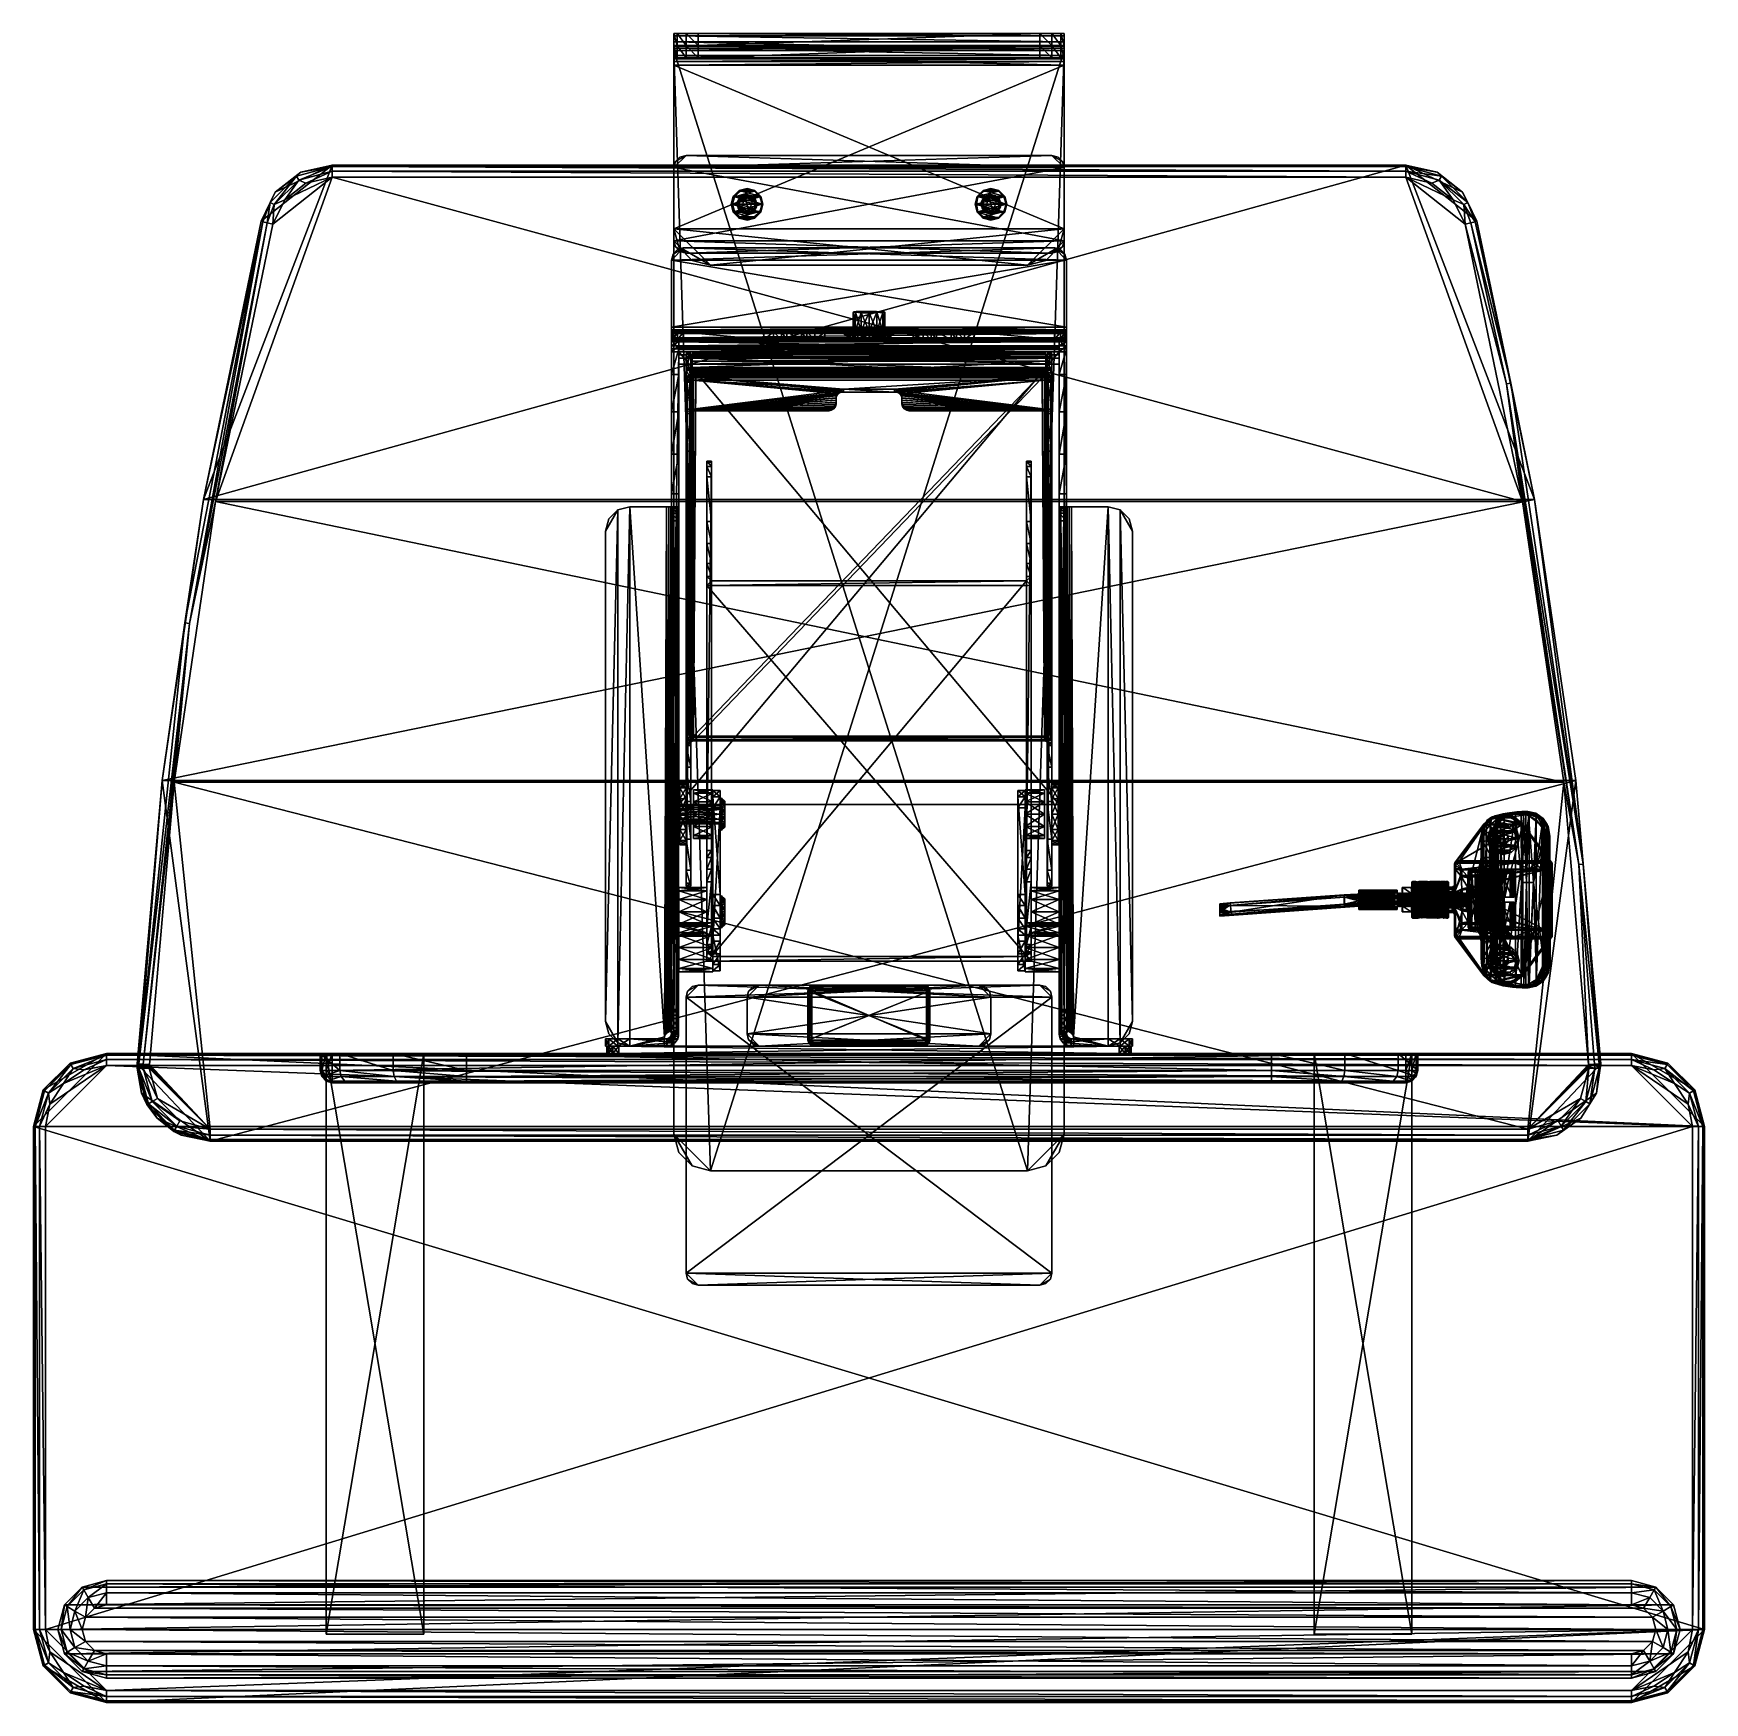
# Model space of a CAD drawing. Extents: x -10.3 to 16.6, y -26.9 to 0.
import ezdxf

# ---------------------------------------------------------------- set-up
doc = ezdxf.new("R2010")
doc.units = 0
doc.header["$LTSCALE"] = 2
for name, color, linetype in [('AFUAC-3-BSPL', 19, 'Continuous'), ('AFUAC-3-FTPL', 19, 'Continuous'), ('AFUAC-3-GHPT', 4, 'Continuous'), ('AFUAC-3-KTFB', 5, 'Continuous'), ('AFUAC-3-KTPL', 19, 'Continuous'), ('AFUAC-3-MCPL', 19, 'Continuous'), ('AFUAC-3-MSPL', 19, 'Continuous'), ('AFUAC-3-SUPT', 4, 'Continuous')]:
    doc.layers.add(name, color=color, linetype=linetype)

msp = doc.modelspace()

# ---------------------------------------------------------------- meshes
at = {"layer": 'AFUAC-3-BSPL'}
mesh = msp.add_polyface(dxfattribs=at)
corners = [(-6.469, -3.076, 50.943), (-6.565, -3.053, 50.917), (-7.397, -7.553, 50.943), (14.361, -12.077, 50.943), (14.605, -13.408, 50.917), (13.696, -7.553, 50.943), (14.762, -16.632, 50.943), (14.86, -16.626, 50.917), (14.932, -16.622, 50.845), (14.677, -13.401, 50.845), (12.769, -3.076, 50.943), (12.749, -2.762, 50.917), (12.577, -2.685, 50.943), (12.864, -3.053, 50.917), (12.934, -3.037, 50.845), (12.811, -2.726, 50.845), (12.32, -2.238, 50.352), (12.73, -2.562, 50.352), (11.811, -2.123, 50.352), (12.96, -3.031, 50.352), (13.89, -7.519, 50.352), (14.557, -12.054, 50.352), (-8.257, -12.054, 50.352), (14.959, -16.62, 50.352), (13.78, -17.871, 50.352), (14.89, -17.093, 50.352), (14.639, -17.5, 50.352), (14.247, -17.774, 50.352), (-8.659, -16.62, 50.746), (-8.661, -16.643, 50.746), (-8.633, -16.622, 50.845), (-8.635, -16.69, 50.845), (-8.563, -16.69, 50.917), (-8.561, -16.626, 50.917), (-8.661, -16.69, 50.746), (-8.661, -16.666, 50.746), (-8.465, -16.69, 50.943), (-8.464, -16.67, 50.943), (-8.464, -16.651, 50.943), (-8.463, -16.632, 50.943), (-8.59, -17.093, 50.352), (-8.503, -17.28, 50.746), (-8.659, -16.62, 50.352), (-7.48, -17.871, 50.352), (-7.48, -17.871, 50.746), (-7.948, -17.774, 50.352), (-8.071, -17.712, 50.746), (-8.34, -17.5, 50.352), (-7.591, -7.519, 50.352), (-6.661, -3.031, 50.352), (-5.512, -2.123, 50.352), (-6.431, -2.562, 50.352), (-6.021, -2.238, 50.352), (13.78, -17.871, 50.746), (14.247, -17.774, 50.746), (14.639, -17.5, 50.746), (14.89, -17.093, 50.746), (14.959, -16.62, 50.746), (-5.512, -2.123, 50.746), (11.811, -2.123, 50.746), (12.32, -2.238, 50.746), (12.73, -2.562, 50.746), (12.96, -3.031, 50.746), (13.89, -7.519, 50.746), (14.557, -12.054, 50.746), (-8.257, -12.054, 50.746), (-7.591, -7.519, 50.746), (-6.661, -3.031, 50.746), (-6.431, -2.562, 50.746), (-6.021, -2.238, 50.746), (11.811, -2.149, 50.845), (-5.512, -2.319, 50.943), (11.811, -2.319, 50.943), (-5.512, -2.221, 50.917), (11.811, -2.221, 50.917), (-5.512, -2.149, 50.845), (12.235, -2.416, 50.943), (12.352, -2.366, 50.917), (12.388, -2.304, 50.845), (13.436, -5.655, 50.917), (13.507, -5.641, 50.845), (13.78, -17.844, 50.845), (13.78, -17.674, 50.943), (13.78, -17.772, 50.917), (14.272, -17.542, 50.943), (14.632, -17.182, 50.943), (14.717, -17.231, 50.917), (14.764, -16.69, 50.943), (14.321, -17.627, 50.917), (14.357, -17.69, 50.845), (14.78, -17.267, 50.845), (14.862, -16.69, 50.917), (14.934, -16.69, 50.845), (14.763, -16.651, 50.943), (14.764, -16.67, 50.943), (-7.48, -17.674, 50.943), (-7.48, -17.772, 50.917), (-7.48, -17.844, 50.845), (-8.333, -17.182, 50.943), (-8.418, -17.231, 50.917), (-7.972, -17.542, 50.943), (-8.48, -17.267, 50.845), (-8.058, -17.69, 50.845), (-8.022, -17.627, 50.917), (-8.062, -12.077, 50.943), (-7.818, -9.517, 50.917), (-6.635, -3.037, 50.845), (-7.889, -9.506, 50.845), (-6.449, -2.762, 50.917), (-6.512, -2.726, 50.845), (-5.936, -2.416, 50.943), (-6.053, -2.366, 50.917), (-6.278, -2.685, 50.943), (-6.089, -2.304, 50.845)]
mesh.append_faces([[corners[k] for k in face] for face in [(21, 22, 20, 20), (23, 24, 21, 21), (49, 50, 48, 48), (67, 68, 49, 49), (7, 94, 91, 91), (104, 3, 2, 2), (39, 95, 104, 104), (10, 72, 5, 5)]], dxfattribs={"vtx0": -1, "vtx1": -1, "vtx2": -1})
mesh.append_faces([[corners[k] for k in face] for face in [(21, 43, 22, 22), (20, 48, 18, 18), (104, 82, 3, 3), (71, 2, 5, 5)]], dxfattribs={"vtx0": -1, "vtx1": -1, "vtx2": -1, "vtx3": -1})
mesh.append_faces([[corners[k] for k in face] for face in [(6, 7, 4, 4), (4, 8, 9, 9), (11, 14, 15, 15), (30, 32, 33, 33), (25, 55, 26, 26), (55, 25, 56, 56), (23, 56, 25, 25), (16, 61, 17, 17), (49, 68, 51, 51), (69, 51, 68, 68), (74, 78, 70, 70), (13, 80, 14, 14), (4, 79, 5, 5), (86, 89, 90, 90), (84, 83, 88, 88), (81, 88, 83, 83), (7, 92, 8, 8), (98, 32, 99, 99), (34, 101, 31, 31), (101, 103, 99, 99), (46, 97, 102, 102), (95, 103, 96, 96), (96, 102, 97, 97), (106, 105, 1, 1), (30, 105, 107, 107), (1, 109, 106, 106), (75, 111, 73, 73), (112, 71, 110, 110)]], dxfattribs={"vtx0": -1, "vtx2": -1})
mesh.append_faces([[corners[k] for k in face] for face in [(38, 33, 32, 32), (62, 17, 61, 61), (9, 80, 79, 79)]], dxfattribs={"vtx0": -1, "vtx2": -1, "vtx3": -1})
mesh.append_faces([[corners[k] for k in face] for face in [(7, 8, 4, 4), (13, 14, 11, 11), (16, 17, 18, 18), (30, 29, 31, 31), (36, 37, 32, 32), (39, 33, 38, 38), (35, 31, 29, 29), (45, 47, 43, 43), (53, 24, 54, 54), (57, 56, 23, 23), (55, 54, 26, 26), (50, 58, 18, 18), (18, 59, 16, 16), (60, 61, 16, 16), (19, 17, 62, 62), (19, 62, 20, 20), (63, 64, 20, 20), (57, 23, 64, 64), (21, 20, 64, 64), (24, 53, 43, 43), (28, 65, 42, 42), (66, 48, 65, 65), (66, 67, 48, 48), (22, 42, 65, 65), (58, 50, 69, 69), (52, 51, 69, 69), (59, 58, 70, 70), (71, 72, 73, 73), (73, 74, 75, 75), (70, 75, 74, 74), (11, 15, 77, 77), (63, 80, 9, 9), (82, 83, 84, 84), (85, 86, 87, 87), (86, 85, 88, 88), (86, 90, 91, 91), (84, 88, 85, 85), (87, 91, 94, 94), (82, 95, 83, 83), (83, 96, 81, 81), (44, 53, 97, 97), (97, 81, 96, 96), (36, 32, 98, 98), (98, 99, 100, 100), (101, 41, 102, 102), (101, 99, 31, 31), (44, 97, 46, 46), (46, 102, 41, 41), (103, 100, 99, 99), (32, 31, 99, 99), (33, 105, 30, 30), (111, 113, 108, 108), (109, 108, 113, 113), (84, 85, 82, 82)]], dxfattribs={"vtx1": -1, "vtx2": -1})
mesh.append_faces([[corners[k] for k in face] for face in [(17, 19, 18, 18), (19, 20, 18, 18), (23, 25, 24, 24), (25, 26, 24, 24), (37, 38, 32, 32), (24, 43, 21, 21), (47, 40, 43, 43), (40, 42, 43, 43), (42, 22, 43, 43), (22, 48, 20, 20), (49, 51, 50, 50), (50, 18, 48, 48), (4, 9, 79, 79), (6, 93, 7, 7), (93, 94, 7, 7), (112, 0, 71, 71), (39, 38, 95, 95), (38, 37, 95, 95), (37, 36, 95, 95), (36, 98, 95, 95), (95, 82, 104, 104), (85, 87, 82, 82), (87, 94, 82, 82), (94, 93, 82, 82), (93, 6, 82, 82), (6, 3, 82, 82), (3, 5, 2, 2), (10, 12, 72, 72), (72, 71, 5, 5), (0, 2, 71, 71)]], dxfattribs={"vtx1": -1, "vtx2": -1, "vtx3": -1})
mesh.append_faces([[corners[k] for k in face] for face in [(0, 1, 2, 2), (3, 4, 5, 5), (3, 6, 4, 4), (10, 11, 12, 12), (10, 13, 11, 11), (28, 29, 30, 30), (34, 31, 35, 35), (34, 40, 41, 41), (40, 34, 42, 42), (34, 35, 42, 42), (28, 42, 29, 29), (43, 44, 45, 45), (44, 46, 45, 45), (45, 46, 47, 47), (40, 47, 41, 41), (41, 47, 46, 46), (29, 42, 35, 35), (72, 76, 74, 74), (74, 76, 77, 77), (11, 77, 12, 12), (14, 62, 15, 15), (60, 78, 61, 61), (59, 70, 60, 60), (60, 70, 78, 78), (61, 78, 15, 15), (12, 77, 76, 76), (13, 10, 79, 79), (8, 57, 9, 9), (57, 64, 9, 9), (62, 80, 63, 63), (62, 14, 80, 80), (63, 9, 64, 64), (10, 5, 79, 79), (53, 54, 81, 81), (81, 54, 89, 89), (56, 90, 55, 55), (90, 56, 92, 92), (56, 57, 92, 92), (57, 8, 92, 92), (55, 90, 89, 89), (55, 89, 54, 54), (39, 104, 33, 33), (33, 104, 105, 105), (2, 1, 105, 105), (2, 105, 104, 104), (67, 66, 106, 106), (106, 66, 107, 107), (28, 30, 65, 65), (65, 30, 107, 107), (65, 107, 66, 66), (1, 0, 108, 108), (110, 111, 112, 112), (71, 73, 110, 110), (110, 73, 111, 111), (58, 69, 75, 75), (75, 69, 113, 113), (67, 106, 109, 109), (111, 108, 112, 112), (109, 113, 68, 68), (69, 68, 113, 113), (0, 112, 108, 108)]], dxfattribs={"vtx2": -1})
mesh.append_faces([[corners[k] for k in face] for face in [(26, 27, 24, 24), (30, 31, 32, 32), (51, 52, 50, 50), (24, 27, 54, 54), (54, 27, 26, 26), (58, 59, 18, 18), (59, 60, 16, 16), (62, 63, 20, 20), (23, 21, 64, 64), (53, 44, 43, 43), (67, 49, 48, 48), (48, 22, 65, 65), (50, 52, 69, 69), (72, 74, 73, 73), (58, 75, 70, 70), (74, 77, 78, 78), (61, 15, 62, 62), (15, 78, 77, 77), (13, 79, 80, 80), (86, 88, 89, 89), (86, 91, 87, 87), (81, 89, 88, 88), (90, 92, 91, 91), (7, 91, 92, 92), (95, 96, 83, 83), (53, 81, 97, 97), (34, 41, 101, 101), (101, 102, 103, 103), (95, 100, 103, 103), (96, 103, 102, 102), (106, 107, 105, 105), (1, 108, 109, 109), (75, 113, 111, 111), (67, 109, 68, 68), (98, 100, 95, 95), (12, 76, 72, 72)]], dxfattribs={"vtx2": -1, "vtx3": -1})
at = {"layer": 'AFUAC-3-FTPL'}
mesh = msp.add_polyface(dxfattribs=at)
corners = [(-5.61, -16.453, 44.623), (-4.035, -16.453, 44.623), (-5.61, -25.823, 44.623), (-4.035, -25.823, 44.623), (-5.61, -25.823, 44.898), (-5.61, -16.453, 44.898), (-4.035, -16.453, 44.898), (-4.035, -25.823, 44.898)]
mesh.append_faces([[corners[k] for k in face] for face in [(0, 1, 2, 2), (2, 4, 0, 0), (6, 1, 5, 5), (7, 3, 6, 6), (4, 2, 7, 7), (4, 7, 5, 5)]], dxfattribs={"vtx1": -1, "vtx2": -1})
mesh.append_faces([[corners[k] for k in face] for face in [(1, 3, 2, 2), (4, 5, 0, 0), (1, 0, 5, 5), (3, 1, 6, 6), (2, 3, 7, 7), (7, 6, 5, 5)]], dxfattribs={"vtx2": -1, "vtx3": -1})
mesh = msp.add_polyface(dxfattribs=at)
corners = [(11.909, -25.823, 44.623), (10.335, -25.823, 44.623), (11.909, -16.453, 44.623), (10.335, -16.453, 44.623), (11.909, -25.823, 44.898), (10.335, -25.823, 44.898), (11.909, -16.453, 44.898), (10.335, -16.453, 44.898)]
mesh.append_faces([[corners[k] for k in face] for face in [(0, 1, 2, 2), (0, 4, 1, 1), (2, 6, 0, 0), (6, 2, 7, 7), (7, 3, 5, 5), (6, 7, 4, 4)]], dxfattribs={"vtx1": -1, "vtx2": -1})
mesh.append_faces([[corners[k] for k in face] for face in [(1, 3, 2, 2), (4, 5, 1, 1), (6, 4, 0, 0), (2, 3, 7, 7), (3, 1, 5, 5), (7, 5, 4, 4)]], dxfattribs={"vtx2": -1, "vtx3": -1})
at = {"layer": 'AFUAC-3-GHPT'}
mesh = msp.add_polyface(dxfattribs=at)
corners = [(6.299, -17.756, 29), (5.709, -18.346, 29), (6.299, -0.276, 29), (6.22, -18.051, 29), (6.004, -18.267, 29), (0.591, -18.346, 29), (0.295, -18.267, 29), (0, -17.756, 29), (0.079, -18.051, 29), (0, -0.276, 29), (6.299, -17.756, 29.197), (6.299, -0.276, 29.197), (6.299, -0.236, 28.989), (6.299, -0.037, 29.059), (6.299, 0, 28.921), (6.299, -0.207, 28.961), (6.299, -0.197, 28.921), (5.905, -0.394, 25.654), (6.246, -0.394, 25.85), (6.102, -0.394, 25.706), (0.394, -0.197, 25.654), (0.053, -0.197, 25.85), (0.197, -0.197, 25.706), (0, -0.239, 26.992), (0, -0.41, 26.894), (0, -0.197, 26.835), (0, -0.394, 26.047), (0, -0.197, 26.047), (0, -0.394, 26.835), (0, -0.453, 26.937), (6.299, -3.15, 27.15), (0, -0.512, 27.15), (6.299, -0.512, 27.15), (0, -3.15, 27.15), (0.59, -3.74, 27.15), (0.079, -3.445, 27.15), (0.295, -3.661, 27.15), (5.709, -3.74, 27.15), (6.22, -3.445, 27.15), (6.004, -3.661, 27.15), (0, -0.512, 26.953), (0, -3.15, 26.953), (0, -0.354, 27.107), (6.299, -0.239, 26.992), (6.299, -0.197, 26.835), (6.299, -0.354, 27.107), (6.299, -0.41, 26.894), (6.299, -0.512, 26.953), (6.299, -3.15, 26.953), (6.299, -0.453, 26.937), (6.299, -0.394, 26.835), (6.299, -0.394, 26.047), (6.299, -0.197, 26.047), (6.22, -3.445, 26.953), (6.004, -3.661, 26.953), (5.709, -3.74, 26.953), (0.59, -3.74, 26.953), (0.295, -3.661, 26.953), (0.079, -3.445, 26.953), (5.905, -0.197, 25.654), (6.246, -0.197, 25.85), (6.102, -0.197, 25.706), (0.394, -0.394, 25.654), (0.197, -0.394, 25.706), (0.053, -0.394, 25.85), (6.299, 0, 26.047), (6.299, -0.138, 29.16), (5.709, -18.346, 29.197), (6.004, -18.267, 29.197), (6.22, -18.051, 29.197), (0.591, -18.346, 29.197), (0.295, -18.267, 29.197), (0, -17.756, 29.197), (0.079, -18.051, 29.197), (0, -0.276, 29.197), (0, -0.138, 29.16), (0, 0, 28.921), (0, -0.236, 28.989), (0, -0.037, 29.059), (0, 0, 26.047), (0, -0.197, 28.921), (0, -0.207, 28.961), (6.246, 0, 25.85), (6.102, 0, 25.706), (5.906, 0, 25.654), (0.394, 0, 25.654), (0.197, 0, 25.706), (0.053, 0, 25.85)]
mesh.append_faces([[corners[k] for k in face] for face in [(0, 1, 2, 2), (6, 7, 5, 5), (12, 13, 2, 2), (13, 12, 14, 14), (23, 24, 25, 25), (33, 34, 35, 35), (44, 46, 43, 43), (43, 47, 45, 45), (48, 55, 53, 53), (18, 64, 51, 51), (62, 18, 17, 17), (76, 77, 78, 78), (72, 70, 74, 74), (68, 10, 67, 67), (82, 84, 65, 65)]], dxfattribs={"vtx0": -1, "vtx1": -1, "vtx2": -1})
mesh.append_faces([[corners[k] for k in face] for face in [(30, 37, 33, 33), (41, 56, 48, 48), (18, 62, 64, 64), (85, 79, 65, 65)]], dxfattribs={"vtx0": -1, "vtx1": -1, "vtx2": -1, "vtx3": -1})
mesh.append_faces([[corners[k] for k in face] for face in [(17, 18, 19, 19), (25, 26, 27, 27), (30, 31, 32, 32), (37, 38, 39, 39), (40, 33, 41, 41), (43, 25, 44, 44), (45, 23, 43, 43), (42, 32, 31, 31), (23, 45, 42, 42), (32, 48, 30, 30), (53, 30, 48, 48), (54, 38, 53, 53), (39, 55, 37, 37), (38, 54, 39, 39), (56, 37, 55, 55), (57, 34, 56, 56), (58, 36, 57, 57), (35, 41, 33, 33), (36, 58, 35, 35), (41, 47, 40, 40), (56, 58, 57, 57), (25, 52, 44, 44), (59, 60, 52, 52), (22, 62, 20, 20), (21, 63, 22, 22), (64, 27, 26, 26), (63, 21, 64, 64), (51, 28, 50, 50), (64, 62, 63, 63), (24, 50, 28, 28), (29, 46, 24, 24), (49, 40, 47, 47), (46, 29, 49, 49), (19, 59, 17, 17), (18, 61, 19, 19), (60, 51, 52, 52), (61, 18, 60, 60), (62, 59, 20, 20)]], dxfattribs={"vtx0": -1, "vtx2": -1})
mesh.append_faces([[corners[k] for k in face] for face in [(25, 28, 26, 26), (25, 24, 28, 28), (23, 29, 24, 24), (30, 33, 31, 31), (33, 37, 34, 34), (37, 30, 38, 38), (40, 31, 33, 33), (40, 42, 31, 31), (23, 40, 29, 29), (47, 32, 45, 45), (32, 47, 48, 48), (43, 49, 47, 47), (43, 46, 49, 49), (44, 50, 46, 46), (44, 51, 50, 50), (41, 48, 47, 47), (48, 56, 55, 55), (56, 41, 58, 58), (51, 26, 28, 28), (51, 64, 26, 26), (14, 16, 52, 52), (9, 75, 78, 78), (65, 79, 76, 76)]], dxfattribs={"vtx0": -1, "vtx2": -1, "vtx3": -1})
mesh.append_faces([[corners[k] for k in face] for face in [(3, 4, 0, 0), (10, 0, 11, 11), (65, 14, 52, 52), (67, 1, 68, 68), (68, 4, 69, 69), (0, 10, 3, 3), (3, 69, 4, 4), (1, 67, 5, 5), (5, 70, 6, 6), (6, 71, 8, 8), (72, 7, 73, 73), (73, 8, 71, 71), (7, 72, 9, 9), (79, 27, 76, 76), (2, 9, 12, 12), (81, 15, 77, 77), (80, 16, 81, 81), (77, 12, 9, 9), (73, 71, 72, 72), (14, 76, 13, 13), (13, 78, 66, 66), (74, 11, 75, 75), (75, 66, 78, 78), (27, 52, 80, 80), (65, 52, 82, 82), (82, 60, 83, 83), (59, 84, 61, 61), (61, 83, 60, 60), (86, 87, 85, 85), (14, 65, 76, 76), (27, 79, 21, 21), (21, 87, 22, 22), (85, 20, 86, 86), (86, 22, 87, 87), (85, 84, 20, 20)]], dxfattribs={"vtx1": -1, "vtx2": -1})
mesh.append_faces([[corners[k] for k in face] for face in [(4, 1, 0, 0), (1, 5, 2, 2), (7, 9, 5, 5), (9, 2, 5, 5), (0, 2, 11, 11), (12, 15, 14, 14), (15, 16, 14, 14), (23, 42, 40, 40), (13, 66, 2, 2), (66, 11, 2, 2), (72, 74, 9, 9), (74, 75, 9, 9), (27, 80, 76, 76), (80, 81, 76, 76), (81, 77, 76, 76), (77, 9, 78, 78), (71, 70, 72, 72), (70, 67, 74, 74), (10, 11, 67, 67), (11, 74, 67, 67), (84, 85, 65, 65), (87, 79, 85, 85)]], dxfattribs={"vtx1": -1, "vtx2": -1, "vtx3": -1})
mesh.append_faces([[corners[k] for k in face] for face in [(20, 21, 22, 22), (20, 27, 21, 21), (52, 27, 20, 20), (59, 52, 20, 20), (21, 20, 27, 27)]], dxfattribs={"vtx2": -1})
mesh.append_faces([[corners[k] for k in face] for face in [(6, 8, 7, 7), (34, 36, 35, 35), (43, 23, 25, 25), (42, 45, 32, 32), (44, 52, 51, 51), (53, 38, 30, 30), (39, 54, 55, 55), (56, 34, 37, 37), (57, 36, 34, 34), (35, 58, 41, 41), (55, 54, 53, 53), (59, 61, 60, 60), (25, 27, 52, 52), (22, 63, 62, 62), (64, 21, 27, 27), (24, 46, 50, 50), (49, 29, 40, 40), (19, 61, 59, 59), (60, 18, 51, 51), (62, 17, 59, 59), (1, 4, 68, 68), (10, 69, 3, 3), (67, 70, 5, 5), (70, 71, 6, 6), (7, 8, 73, 73), (16, 15, 81, 81), (15, 12, 77, 77), (68, 69, 10, 10), (76, 78, 13, 13), (11, 66, 75, 75), (52, 16, 80, 80), (52, 60, 82, 82), (84, 83, 61, 61), (82, 83, 84, 84), (79, 87, 21, 21), (20, 22, 86, 86), (84, 59, 20, 20)]], dxfattribs={"vtx2": -1, "vtx3": -1})
mesh = msp.add_polyface(dxfattribs=at)
corners = [(0.026, -2.067, 27.641), (0.197, -1.968, 27.641), (0, -2.165, 27.641), (0.098, -1.995, 27.641), (6.102, -1.968, 27.641), (6.201, -1.995, 27.641), (6.273, -2.067, 27.641), (6.299, -2.165, 27.641), (6.299, -3.346, 27.641), (0, -3.346, 27.641), (6.273, -3.445, 27.641), (6.102, -3.543, 27.641), (6.201, -3.517, 27.641), (0.197, -3.543, 27.641), (0.098, -3.517, 27.641), (0.026, -3.445, 27.641), (0.197, -1.968, 27.799), (6.102, -1.968, 27.799), (0.098, -1.995, 27.799), (0.026, -2.067, 27.799), (0, -2.165, 27.799), (0, -3.346, 27.799), (0.026, -3.445, 27.799), (0.098, -3.517, 27.799), (0.197, -3.543, 27.799), (6.102, -3.543, 27.799), (6.201, -3.517, 27.799), (6.273, -3.445, 27.799), (6.299, -3.346, 27.799), (6.299, -2.165, 27.799), (6.273, -2.067, 27.799), (6.201, -1.995, 27.799)]
mesh.append_faces([[corners[k] for k in face] for face in [(0, 1, 2, 2), (8, 9, 7, 7), (10, 11, 8, 8), (16, 29, 17, 17), (21, 28, 20, 20), (22, 24, 21, 21)]], dxfattribs={"vtx0": -1, "vtx1": -1, "vtx2": -1})
mesh.append_faces([[corners[k] for k in face] for face in [(8, 13, 9, 9), (7, 2, 4, 4), (21, 25, 28, 28), (20, 29, 16, 16)]], dxfattribs={"vtx0": -1, "vtx1": -1, "vtx2": -1, "vtx3": -1})
mesh.append_faces([[corners[k] for k in face] for face in [(5, 6, 4, 4), (14, 15, 13, 13), (1, 16, 4, 4), (16, 1, 18, 18), (0, 19, 3, 3), (2, 20, 0, 0), (3, 18, 1, 1), (9, 21, 2, 2), (21, 9, 22, 22), (14, 23, 15, 15), (13, 24, 14, 14), (15, 22, 9, 9), (11, 25, 13, 13), (25, 11, 26, 26), (10, 27, 12, 12), (8, 28, 10, 10), (12, 26, 11, 11), (7, 29, 8, 8), (29, 7, 30, 30), (5, 31, 6, 6), (4, 17, 5, 5), (6, 30, 7, 7), (18, 19, 16, 16), (26, 27, 25, 25)]], dxfattribs={"vtx1": -1, "vtx2": -1})
mesh.append_faces([[corners[k] for k in face] for face in [(1, 4, 2, 2), (6, 7, 4, 4), (11, 13, 8, 8), (15, 9, 13, 13), (9, 2, 7, 7), (19, 20, 16, 16), (24, 25, 21, 21), (27, 28, 25, 25), (28, 29, 20, 20), (29, 30, 17, 17)]], dxfattribs={"vtx1": -1, "vtx2": -1, "vtx3": -1})
mesh.append_faces([[corners[k] for k in face] for face in [(0, 3, 1, 1), (10, 12, 11, 11), (16, 17, 4, 4), (20, 19, 0, 0), (19, 18, 3, 3), (21, 20, 2, 2), (24, 23, 14, 14), (23, 22, 15, 15), (25, 24, 13, 13), (28, 27, 10, 10), (27, 26, 12, 12), (29, 28, 8, 8), (17, 31, 5, 5), (31, 30, 6, 6), (22, 23, 24, 24), (30, 31, 17, 17)]], dxfattribs={"vtx2": -1, "vtx3": -1})
mesh = msp.add_polyface(dxfattribs=at)
corners = [(1.063, -2.96, 24.964), (1.053, -2.978, 24.984), (0.977, -2.874, 24.964), (1.181, -3.012, 24.984), (0.945, -2.756, 24.964), (0.925, -2.756, 24.984), (0.977, -2.638, 24.964), (0.959, -2.884, 24.984), (1.181, -2.992, 24.964), (1.063, -2.551, 24.964), (1.054, -2.537, 24.974), (1.181, -2.52, 24.964), (0.959, -2.628, 24.984), (1.437, -2.756, 24.984), (1.4, -2.883, 24.974), (1.427, -2.756, 24.967), (1.309, -2.534, 24.984), (1.4, -2.629, 24.974), (1.304, -2.543, 24.967), (1.181, -2.5, 24.984), (1.386, -2.874, 24.964), (1.299, -2.96, 24.964), (1.386, -2.638, 24.964), (1.309, -2.978, 24.984), (0.959, -2.628, 25.279), (0.925, -2.756, 25.279), (1.181, -2.5, 25.279), (1.053, -2.534, 25.279), (1.403, -2.628, 25.279), (1.309, -2.534, 25.279), (1.403, -2.884, 25.279), (1.437, -2.756, 25.279), (1.181, -3.012, 25.279), (1.309, -2.978, 25.279), (0.959, -2.884, 25.279), (1.053, -2.978, 25.279)]
mesh.append_faces([[corners[k] for k in face] for face in [(34, 30, 25, 25), (30, 34, 33, 33), (35, 33, 34, 34), (25, 31, 24, 24), (29, 27, 28, 28), (28, 24, 31, 31), (21, 0, 20, 20)]], dxfattribs={"vtx0": -1, "vtx1": -1, "vtx2": -1})
mesh.append_faces([[corners[k] for k in face] for face in [(6, 5, 12, 12), (21, 14, 23, 23)]], dxfattribs={"vtx0": -1, "vtx2": -1})
mesh.append_faces([[corners[k] for k in face] for face in [(0, 1, 2, 2), (1, 0, 3, 3), (4, 5, 6, 6), (5, 4, 7, 7), (2, 7, 4, 4), (10, 9, 12, 12), (6, 12, 9, 9), (20, 14, 21, 21), (8, 21, 3, 3), (24, 12, 25, 25), (12, 24, 10, 10), (26, 19, 27, 27), (19, 26, 16, 16), (32, 3, 33, 33), (3, 32, 1, 1), (34, 7, 35, 35), (7, 34, 5, 5), (27, 10, 24, 24), (25, 5, 34, 34), (35, 1, 32, 32), (29, 16, 26, 26), (32, 33, 35, 35)]], dxfattribs={"vtx1": -1, "vtx2": -1})
mesh.append_faces([[corners[k] for k in face] for face in [(30, 31, 25, 25), (27, 24, 28, 28)]], dxfattribs={"vtx1": -1, "vtx2": -1, "vtx3": -1})
mesh.append_faces([[corners[k] for k in face] for face in [(9, 10, 11, 11), (13, 14, 15, 15), (16, 17, 18, 18), (16, 18, 19, 19), (13, 15, 17, 17), (14, 20, 15, 15), (22, 17, 15, 15), (17, 22, 18, 18), (19, 18, 11, 11), (19, 11, 10, 10), (28, 17, 29, 29), (17, 28, 13, 13), (30, 14, 31, 31), (14, 30, 23, 23), (33, 23, 30, 30), (14, 13, 31, 31), (31, 13, 28, 28), (17, 16, 29, 29), (11, 18, 9, 9), (9, 18, 6, 6), (15, 4, 22, 22), (4, 15, 2, 2), (20, 2, 15, 15), (4, 6, 22, 22), (22, 6, 18, 18)]], dxfattribs={"vtx2": -1})
mesh.append_faces([[corners[k] for k in face] for face in [(1, 7, 2, 2), (0, 8, 3, 3), (21, 23, 3, 3), (19, 10, 27, 27), (12, 5, 25, 25), (7, 1, 35, 35), (3, 23, 33, 33), (29, 26, 27, 27), (21, 8, 0, 0), (0, 2, 20, 20)]], dxfattribs={"vtx2": -1, "vtx3": -1})
mesh = msp.add_polyface(dxfattribs=at)
corners = [(1.181, -2.598, 27.622), (1.181, -2.598, 25.279), (1.102, -2.62, 27.622), (1.26, -2.62, 25.279), (1.045, -2.677, 27.622), (1.045, -2.677, 25.279), (1.024, -2.756, 27.622), (1.102, -2.62, 25.279), (1.045, -2.835, 27.622), (1.045, -2.835, 25.279), (1.102, -2.892, 27.622), (1.024, -2.756, 25.279), (1.181, -2.913, 27.622), (1.181, -2.913, 25.279), (1.26, -2.892, 27.622), (1.102, -2.892, 25.279), (1.317, -2.835, 27.622), (1.317, -2.835, 25.279), (1.339, -2.756, 27.622), (1.26, -2.892, 25.279), (1.317, -2.677, 27.622), (1.317, -2.677, 25.279), (1.26, -2.62, 27.622), (1.339, -2.756, 25.279), (1.062, -2.687, 27.641), (1.043, -2.756, 27.641), (1.181, -2.618, 27.641), (1.112, -2.637, 27.641), (1.3, -2.687, 27.641), (1.25, -2.637, 27.641), (1.3, -2.825, 27.641), (1.319, -2.756, 27.641), (1.181, -2.894, 27.641), (1.25, -2.875, 27.641), (1.062, -2.825, 27.641), (1.112, -2.875, 27.641)]
mesh.append_faces([[corners[k] for k in face] for face in [(34, 30, 25, 25), (30, 34, 33, 33), (35, 33, 34, 34), (25, 31, 24, 24), (29, 27, 28, 28), (28, 24, 31, 31)]], dxfattribs={"vtx0": -1, "vtx1": -1, "vtx2": -1})
mesh.append_faces([[corners[k] for k in face] for face in [(0, 1, 2, 2), (1, 0, 3, 3), (4, 5, 6, 6), (5, 4, 7, 7), (2, 7, 4, 4), (8, 9, 10, 10), (9, 8, 11, 11), (6, 11, 8, 8), (12, 13, 14, 14), (13, 12, 15, 15), (10, 15, 12, 12), (16, 17, 18, 18), (17, 16, 19, 19), (14, 19, 16, 16), (20, 21, 22, 22), (21, 20, 23, 23), (18, 23, 20, 20), (22, 3, 0, 0), (24, 4, 25, 25), (4, 24, 2, 2), (26, 0, 27, 27), (0, 26, 22, 22), (28, 20, 29, 29), (20, 28, 18, 18), (30, 16, 31, 31), (16, 30, 14, 14), (32, 12, 33, 33), (12, 32, 10, 10), (34, 8, 35, 35), (8, 34, 6, 6), (35, 10, 32, 32), (33, 14, 30, 30), (31, 18, 28, 28), (29, 22, 26, 26), (27, 2, 24, 24), (25, 6, 34, 34), (32, 33, 35, 35)]], dxfattribs={"vtx1": -1, "vtx2": -1})
mesh.append_faces([[corners[k] for k in face] for face in [(30, 31, 25, 25), (27, 24, 28, 28)]], dxfattribs={"vtx1": -1, "vtx2": -1, "vtx3": -1})
mesh.append_faces([[corners[k] for k in face] for face in [(1, 7, 2, 2), (5, 11, 6, 6), (9, 15, 10, 10), (13, 19, 14, 14), (17, 23, 18, 18), (21, 3, 22, 22), (8, 10, 35, 35), (12, 14, 33, 33), (16, 18, 31, 31), (20, 22, 29, 29), (0, 2, 27, 27), (4, 6, 25, 25), (29, 26, 27, 27)]], dxfattribs={"vtx2": -1, "vtx3": -1})
mesh = msp.add_polyface(dxfattribs=at)
corners = [(1.281, -2.663, 24.984), (1.15, -2.623, 24.984), (1.297, -2.647, 24.964), (1.145, -2.601, 24.964), (1.333, -2.802, 24.964), (1.312, -2.796, 24.984), (1.217, -2.911, 24.964), (1.212, -2.889, 24.984), (1.082, -2.849, 24.984), (1.065, -2.865, 24.964), (1.029, -2.71, 24.964), (1.051, -2.716, 24.984), (1.281, -2.663, 25.2), (1.15, -2.623, 25.2), (1.312, -2.796, 25.2), (1.212, -2.889, 25.2), (1.082, -2.849, 25.2), (1.051, -2.716, 25.2)]
mesh.append_faces([[corners[k] for k in face] for face in [(12, 15, 13, 13), (16, 13, 15, 15)]], dxfattribs={"vtx0": -1, "vtx1": -1, "vtx2": -1})
mesh.append_faces([[corners[k] for k in face] for face in [(0, 1, 2, 2), (4, 5, 2, 2), (6, 7, 4, 4), (8, 7, 9, 9), (10, 11, 9, 9), (3, 1, 10, 10), (12, 13, 0, 0), (14, 12, 5, 5), (15, 14, 7, 7), (16, 15, 8, 8), (17, 16, 11, 11), (13, 17, 1, 1), (14, 15, 12, 12), (17, 13, 16, 16)]], dxfattribs={"vtx1": -1, "vtx2": -1})
mesh.append_faces([[corners[k] for k in face] for face in [(1, 3, 2, 2), (5, 0, 2, 2), (7, 5, 4, 4), (7, 6, 9, 9), (11, 8, 9, 9), (1, 11, 10, 10), (13, 1, 0, 0), (12, 0, 5, 5), (14, 5, 7, 7), (15, 7, 8, 8), (16, 8, 11, 11), (17, 11, 1, 1)]], dxfattribs={"vtx2": -1, "vtx3": -1})
mesh = msp.add_polyface(dxfattribs=at)
corners = [(5.246, -2.978, 24.984), (5.118, -3.012, 24.984), (5.118, -3.002, 24.967), (5.241, -2.969, 24.967), (5.374, -2.756, 24.984), (5.337, -2.883, 24.974), (5.364, -2.756, 24.967), (5.246, -2.534, 24.984), (5.337, -2.629, 24.974), (5.241, -2.543, 24.967), (5.118, -2.5, 24.984), (5, -2.96, 24.964), (4.896, -2.628, 24.984), (4.991, -2.537, 24.974), (4.905, -2.633, 24.967), (4.896, -2.884, 24.984), (4.865, -2.756, 24.974), (4.905, -2.879, 24.967), (4.99, -2.978, 24.984), (5, -2.551, 24.964), (5.118, -2.52, 24.964), (4.882, -2.756, 24.964), (5.323, -2.874, 24.964), (5.323, -2.638, 24.964), (4.896, -2.628, 25.279), (4.862, -2.756, 25.279), (5.118, -2.5, 25.279), (4.99, -2.534, 25.279), (5.34, -2.628, 25.279), (5.246, -2.534, 25.279), (5.34, -2.884, 25.279), (5.374, -2.756, 25.279), (5.118, -3.012, 25.279), (5.246, -2.978, 25.279), (4.896, -2.884, 25.279), (4.99, -2.978, 25.279)]
mesh.append_faces([[corners[k] for k in face] for face in [(34, 30, 25, 25), (30, 34, 33, 33), (35, 33, 34, 34), (25, 31, 24, 24), (29, 27, 28, 28), (28, 24, 31, 31)]], dxfattribs={"vtx0": -1, "vtx1": -1, "vtx2": -1})
mesh.append_faces([[corners[k] for k in face] for face in [(0, 2, 3, 3), (11, 1, 18, 18), (6, 21, 23, 23), (21, 6, 17, 17), (22, 17, 6, 6)]], dxfattribs={"vtx0": -1, "vtx2": -1})
mesh.append_faces([[corners[k] for k in face] for face in [(15, 17, 18, 18), (11, 18, 17, 17), (10, 26, 7, 7), (32, 1, 33, 33), (1, 32, 18, 18), (34, 15, 35, 35), (35, 18, 32, 32), (29, 7, 26, 26), (32, 33, 35, 35), (11, 17, 22, 22)]], dxfattribs={"vtx1": -1, "vtx2": -1})
mesh.append_faces([[corners[k] for k in face] for face in [(30, 31, 25, 25), (27, 24, 28, 28)]], dxfattribs={"vtx1": -1, "vtx2": -1, "vtx3": -1})
mesh.append_faces([[corners[k] for k in face] for face in [(4, 5, 6, 6), (7, 8, 9, 9), (7, 9, 10, 10), (4, 6, 8, 8), (0, 3, 5, 5), (12, 13, 14, 14), (15, 16, 17, 17), (12, 14, 16, 16), (19, 13, 20, 20), (13, 19, 14, 14), (21, 16, 14, 14), (16, 21, 17, 17), (22, 5, 3, 3), (5, 22, 6, 6), (23, 8, 6, 6), (8, 23, 9, 9), (10, 9, 20, 20), (10, 20, 13, 13), (24, 12, 25, 25), (12, 24, 13, 13), (26, 10, 27, 27), (28, 8, 29, 29), (8, 28, 4, 4), (30, 5, 31, 31), (5, 30, 0, 0), (15, 34, 16, 16), (10, 13, 27, 27), (27, 13, 24, 24), (12, 16, 25, 25), (25, 16, 34, 34), (33, 0, 30, 30), (5, 4, 31, 31), (31, 4, 28, 28), (8, 7, 29, 29), (20, 9, 19, 19), (19, 9, 14, 14), (3, 11, 22, 22), (3, 2, 11, 11), (21, 14, 23, 23), (23, 14, 9, 9)]], dxfattribs={"vtx2": -1})
mesh.append_faces([[corners[k] for k in face] for face in [(0, 1, 2, 2), (11, 2, 1, 1), (15, 18, 35, 35), (1, 0, 33, 33), (29, 26, 27, 27)]], dxfattribs={"vtx2": -1, "vtx3": -1})
mesh = msp.add_polyface(dxfattribs=at)
corners = [(5.118, -2.598, 27.622), (5.118, -2.598, 25.279), (5.039, -2.62, 27.622), (5.197, -2.62, 25.279), (4.982, -2.677, 27.622), (4.982, -2.677, 25.279), (4.961, -2.756, 27.622), (5.039, -2.62, 25.279), (4.982, -2.835, 27.622), (4.982, -2.835, 25.279), (5.039, -2.892, 27.622), (4.961, -2.756, 25.279), (5.118, -2.913, 27.622), (5.118, -2.913, 25.279), (5.197, -2.892, 27.622), (5.039, -2.892, 25.279), (5.254, -2.835, 27.622), (5.254, -2.835, 25.279), (5.276, -2.756, 27.622), (5.197, -2.892, 25.279), (5.254, -2.677, 27.622), (5.254, -2.677, 25.279), (5.197, -2.62, 27.622), (5.276, -2.756, 25.279), (4.999, -2.687, 27.641), (4.98, -2.756, 27.641), (5.118, -2.618, 27.641), (5.049, -2.637, 27.641), (5.237, -2.687, 27.641), (5.187, -2.637, 27.641), (5.237, -2.825, 27.641), (5.256, -2.756, 27.641), (5.118, -2.894, 27.641), (5.187, -2.875, 27.641), (4.999, -2.825, 27.641), (5.049, -2.875, 27.641)]
mesh.append_faces([[corners[k] for k in face] for face in [(34, 30, 25, 25), (30, 34, 33, 33), (35, 33, 34, 34), (25, 31, 24, 24), (29, 27, 28, 28), (28, 24, 31, 31)]], dxfattribs={"vtx0": -1, "vtx1": -1, "vtx2": -1})
mesh.append_faces([[corners[k] for k in face] for face in [(0, 1, 2, 2), (1, 0, 3, 3), (4, 5, 6, 6), (5, 4, 7, 7), (2, 7, 4, 4), (8, 9, 10, 10), (9, 8, 11, 11), (6, 11, 8, 8), (12, 13, 14, 14), (13, 12, 15, 15), (10, 15, 12, 12), (16, 17, 18, 18), (17, 16, 19, 19), (14, 19, 16, 16), (20, 21, 22, 22), (21, 20, 23, 23), (18, 23, 20, 20), (22, 3, 0, 0), (24, 4, 25, 25), (4, 24, 2, 2), (26, 0, 27, 27), (0, 26, 22, 22), (28, 20, 29, 29), (20, 28, 18, 18), (30, 16, 31, 31), (16, 30, 14, 14), (32, 12, 33, 33), (12, 32, 10, 10), (34, 8, 35, 35), (8, 34, 6, 6), (35, 10, 32, 32), (33, 14, 30, 30), (31, 18, 28, 28), (29, 22, 26, 26), (27, 2, 24, 24), (25, 6, 34, 34), (32, 33, 35, 35)]], dxfattribs={"vtx1": -1, "vtx2": -1})
mesh.append_faces([[corners[k] for k in face] for face in [(30, 31, 25, 25), (27, 24, 28, 28)]], dxfattribs={"vtx1": -1, "vtx2": -1, "vtx3": -1})
mesh.append_faces([[corners[k] for k in face] for face in [(1, 7, 2, 2), (5, 11, 6, 6), (9, 15, 10, 10), (13, 19, 14, 14), (17, 23, 18, 18), (21, 3, 22, 22), (8, 10, 35, 35), (12, 14, 33, 33), (16, 18, 31, 31), (20, 22, 29, 29), (0, 2, 27, 27), (4, 6, 25, 25), (29, 26, 27, 27)]], dxfattribs={"vtx2": -1, "vtx3": -1})
mesh = msp.add_polyface(dxfattribs=at)
corners = [(5.218, -2.663, 24.984), (5.087, -2.623, 24.984), (5.234, -2.647, 24.964), (5.082, -2.601, 24.964), (5.27, -2.802, 24.964), (5.249, -2.796, 24.984), (5.154, -2.911, 24.964), (5.149, -2.889, 24.984), (5.019, -2.849, 24.984), (5.002, -2.865, 24.964), (4.966, -2.71, 24.964), (4.988, -2.716, 24.984), (5.218, -2.663, 25.2), (5.087, -2.623, 25.2), (5.249, -2.796, 25.2), (5.149, -2.889, 25.2), (5.019, -2.849, 25.2), (4.988, -2.716, 25.2)]
mesh.append_faces([[corners[k] for k in face] for face in [(12, 15, 13, 13), (16, 13, 15, 15)]], dxfattribs={"vtx0": -1, "vtx1": -1, "vtx2": -1})
mesh.append_faces([[corners[k] for k in face] for face in [(0, 1, 2, 2), (4, 5, 2, 2), (6, 7, 4, 4), (8, 7, 9, 9), (10, 11, 9, 9), (3, 1, 10, 10), (12, 13, 0, 0), (14, 12, 5, 5), (15, 14, 7, 7), (16, 15, 8, 8), (17, 16, 11, 11), (13, 17, 1, 1), (14, 15, 12, 12), (17, 13, 16, 16)]], dxfattribs={"vtx1": -1, "vtx2": -1})
mesh.append_faces([[corners[k] for k in face] for face in [(1, 3, 2, 2), (5, 0, 2, 2), (7, 5, 4, 4), (7, 6, 9, 9), (11, 8, 9, 9), (1, 11, 10, 10), (13, 1, 0, 0), (12, 0, 5, 5), (14, 5, 7, 7), (15, 7, 8, 8), (16, 8, 11, 11), (17, 11, 1, 1)]], dxfattribs={"vtx2": -1, "vtx3": -1})
at = {"layer": 'AFUAC-3-KTFB'}
mesh = msp.add_polyface(dxfattribs=at)
corners = [(15.453, -26.138, 45.961), (15.453, -26.335, 45.909), (15.65, -26.086, 45.961), (15.794, -25.942, 45.961), (15.964, -26.04, 45.909), (15.846, -25.745, 45.961), (15.748, -26.256, 45.909), (16.089, -26.112, 45.765), (15.794, -25.548, 45.961), (15.964, -25.449, 45.909), (15.65, -25.404, 45.961), (16.043, -25.745, 45.909), (16.187, -25.745, 45.765), (16.089, -25.377, 45.765), (15.453, -24.957, 45.371), (15.453, -24.957, 45.568), (15.846, -25.063, 45.371), (16.135, -25.351, 45.371), (16.135, -25.351, 45.568), (16.24, -25.745, 45.371), (15.846, -25.063, 45.568), (16.135, -26.138, 45.371), (16.135, -26.138, 45.568), (15.846, -26.427, 45.371), (16.24, -25.745, 45.568), (15.453, -26.532, 45.568), (15.453, -26.532, 45.371), (15.846, -26.427, 45.568), (-9.154, -26.532, 45.371), (-9.835, -26.138, 45.371), (-9.547, -26.427, 45.371), (-9.835, -25.351, 45.371), (-9.941, -25.745, 45.371), (-9.154, -24.957, 45.371), (-9.547, -25.063, 45.371), (-9.154, -26.532, 45.568), (-9.547, -26.427, 45.568), (-9.941, -25.745, 45.568), (-9.835, -26.138, 45.568), (-9.547, -25.063, 45.568), (-9.835, -25.351, 45.568), (-9.154, -24.957, 45.568), (-9.154, -25.01, 45.765), (-9.521, -25.108, 45.765), (-9.449, -25.233, 45.909), (-9.154, -25.154, 45.909), (-9.79, -25.377, 45.765), (-9.888, -25.745, 45.765), (-9.744, -25.745, 45.909), (-9.665, -25.449, 45.909), (-9.79, -26.112, 45.765), (-9.521, -26.381, 45.765), (-9.449, -26.256, 45.909), (-9.665, -26.04, 45.909), (-9.154, -26.479, 45.765), (-9.154, -26.138, 45.961), (-9.154, -26.335, 45.909), (-9.35, -26.086, 45.961), (-9.547, -25.745, 45.961), (-9.495, -25.942, 45.961), (-9.35, -25.404, 45.961), (-9.495, -25.548, 45.961), (-9.154, -25.351, 45.961), (15.453, -25.351, 45.961), (15.453, -25.01, 45.765), (15.453, -25.154, 45.909), (15.748, -25.233, 45.909), (15.82, -25.108, 45.765), (15.82, -26.381, 45.765), (15.453, -26.479, 45.765)]
mesh.append_faces([[corners[k] for k in face] for face in [(29, 21, 30, 30), (21, 29, 19, 19), (31, 17, 32, 32), (17, 31, 16, 16), (34, 16, 31, 31), (32, 19, 29, 29), (3, 59, 2, 2), (59, 3, 58, 58), (8, 61, 5, 5), (61, 8, 60, 60), (10, 60, 8, 8), (5, 58, 3, 3)]], dxfattribs={"vtx0": -1, "vtx1": -1, "vtx2": -1})
mesh.append_faces([[corners[k] for k in face] for face in [(9, 12, 13, 13), (42, 44, 45, 45), (46, 48, 49, 49), (50, 52, 53, 53), (36, 54, 51, 51), (55, 52, 56, 56), (60, 45, 44, 44), (56, 51, 54, 54), (65, 67, 64, 64), (9, 67, 66, 66), (2, 1, 6, 6), (25, 68, 69, 69), (20, 64, 67, 67), (20, 13, 18, 18), (22, 12, 7, 7), (69, 6, 1, 1)]], dxfattribs={"vtx0": -1, "vtx2": -1})
mesh.append_faces([[corners[k] for k in face] for face in [(23, 28, 30, 30), (57, 0, 2, 2)]], dxfattribs={"vtx0": -1, "vtx2": -1, "vtx3": -1})
mesh.append_faces([[corners[k] for k in face] for face in [(0, 1, 2, 2), (3, 4, 5, 5), (4, 3, 6, 6), (4, 6, 7, 7), (8, 9, 10, 10), (9, 8, 11, 11), (14, 15, 16, 16), (17, 18, 19, 19), (18, 17, 20, 20), (16, 20, 17, 17), (21, 22, 23, 23), (22, 21, 24, 24), (19, 24, 21, 21), (25, 26, 27, 27), (23, 27, 26, 26), (26, 28, 23, 23), (33, 14, 34, 34), (28, 35, 30, 30), (30, 36, 29, 29), (37, 32, 38, 38), (32, 37, 31, 31), (39, 34, 40, 40), (41, 33, 39, 39), (40, 31, 37, 37), (38, 29, 36, 36), (15, 14, 41, 41), (26, 25, 28, 28), (42, 41, 43, 43), (40, 46, 39, 39), (46, 40, 47, 47), (46, 49, 43, 43), (38, 50, 37, 37), (50, 38, 51, 51), (50, 53, 47, 47), (35, 54, 36, 36), (36, 51, 38, 38), (52, 57, 53, 53), (58, 48, 59, 59), (48, 58, 49, 49), (60, 44, 61, 61), (62, 45, 60, 60), (37, 47, 40, 40), (53, 59, 48, 48), (39, 43, 41, 41), (49, 61, 44, 44), (62, 63, 45, 45), (64, 42, 65, 65), (15, 41, 64, 64), (65, 45, 63, 63), (65, 63, 66, 66), (4, 7, 11, 11), (2, 6, 3, 3), (27, 22, 68, 68), (24, 12, 22, 22), (12, 24, 13, 13), (15, 64, 20, 20), (5, 11, 8, 8), (10, 66, 63, 63), (68, 7, 6, 6), (68, 6, 69, 69), (35, 25, 54, 54), (1, 56, 69, 69), (0, 55, 1, 1), (69, 54, 25, 25), (55, 0, 57, 57), (63, 62, 10, 10)]], dxfattribs={"vtx1": -1, "vtx2": -1})
mesh.append_faces([[corners[k] for k in face] for face in [(14, 16, 34, 34), (17, 19, 32, 32), (21, 23, 30, 30), (62, 60, 10, 10), (61, 58, 5, 5), (59, 57, 2, 2)]], dxfattribs={"vtx1": -1, "vtx2": -1, "vtx3": -1})
mesh.append_faces([[corners[k] for k in face] for face in [(9, 11, 12, 12), (15, 20, 16, 16), (18, 24, 19, 19), (22, 27, 23, 23), (35, 36, 30, 30), (33, 34, 39, 39), (34, 31, 40, 40), (32, 29, 38, 38), (14, 33, 41, 41), (25, 35, 28, 28), (42, 43, 44, 44), (46, 47, 48, 48), (46, 43, 39, 39), (50, 51, 52, 52), (50, 47, 37, 37), (55, 57, 52, 52), (57, 59, 53, 53), (53, 48, 47, 47), (58, 61, 49, 49), (49, 44, 43, 43), (56, 52, 51, 51), (41, 42, 64, 64), (42, 45, 65, 65), (65, 66, 67, 67), (9, 13, 67, 67), (9, 66, 10, 10), (4, 11, 5, 5), (25, 27, 68, 68), (24, 18, 13, 13), (20, 67, 13, 13), (22, 7, 68, 68), (7, 12, 11, 11), (55, 56, 1, 1), (56, 54, 69, 69)]], dxfattribs={"vtx2": -1, "vtx3": -1})
at = {"layer": 'AFUAC-3-KTPL'}
mesh = msp.add_polyface(dxfattribs=at)
corners = [(15.815, -26.66, 45.371), (16.149, -26.441, 45.371), (15.453, -26.729, 45.371), (16.368, -26.107, 45.371), (16.437, -25.745, 45.371), (16.437, -17.634, 45.371), (-10.138, -25.745, 45.371), (16.368, -17.272, 45.371), (15.453, -16.65, 45.371), (16.149, -16.938, 45.371), (15.815, -16.719, 45.371), (16.043, -16.612, 44.898), (16.476, -17.044, 44.898), (15.453, -16.453, 44.898), (-10.176, -17.044, 44.898), (-9.154, -16.453, 44.898), (-10.335, -17.634, 44.898), (-9.744, -16.612, 44.898), (16.634, -17.634, 44.898), (16.634, -25.745, 44.898), (-10.335, -25.745, 44.898), (16.476, -26.335, 44.898), (15.453, -26.926, 44.898), (16.043, -26.768, 44.898), (-9.154, -26.926, 44.898), (-9.744, -26.768, 44.898), (-10.176, -26.335, 44.898), (-10.335, -17.634, 45.174), (-10.176, -17.044, 45.174), (-9.154, -16.453, 45.174), (-9.744, -16.612, 45.174), (15.453, -16.453, 45.174), (16.043, -16.612, 45.174), (16.634, -17.634, 45.174), (16.476, -17.044, 45.174), (16.634, -25.745, 45.174), (16.476, -26.335, 45.174), (15.453, -26.926, 45.174), (16.043, -26.768, 45.174), (-9.154, -26.926, 45.174), (-9.744, -26.768, 45.174), (-10.335, -25.745, 45.174), (-10.176, -26.335, 45.174), (-9.731, -16.634, 45.272), (-9.154, -16.48, 45.272), (-10.154, -17.057, 45.272), (-10.138, -17.634, 45.371), (-10.069, -17.272, 45.371), (-10.236, -17.634, 45.344), (-10.091, -17.093, 45.344), (-10.308, -17.634, 45.272), (-9.516, -16.719, 45.371), (-9.695, -16.697, 45.344), (-9.85, -16.938, 45.371), (-9.154, -16.65, 45.371), (-9.154, -16.552, 45.344), (-9.154, -26.729, 45.371), (-10.069, -26.107, 45.371), (-9.516, -26.66, 45.371), (-9.85, -26.441, 45.371), (15.453, -16.48, 45.272), (15.453, -16.552, 45.344), (15.994, -16.697, 45.344), (16.03, -16.634, 45.272), (16.39, -17.093, 45.344), (16.535, -17.634, 45.344), (16.453, -17.057, 45.272), (16.607, -17.634, 45.272), (16.535, -25.745, 45.344), (16.607, -25.745, 45.272), (15.453, -26.899, 45.272), (16.03, -26.745, 45.272), (15.994, -26.682, 45.344), (15.453, -26.827, 45.344), (16.453, -26.322, 45.272), (16.39, -26.286, 45.344), (-9.154, -26.827, 45.344), (-9.154, -26.899, 45.272), (-10.308, -25.745, 45.272), (-9.731, -26.745, 45.272), (-9.695, -26.682, 45.344), (-10.091, -26.286, 45.344), (-10.236, -25.745, 45.344), (-10.154, -26.322, 45.272)]
mesh.append_faces([[corners[k] for k in face] for face in [(5, 6, 4, 4), (7, 8, 5, 5), (14, 15, 16, 16), (16, 19, 20, 20), (21, 22, 19, 19), (13, 18, 15, 15), (59, 56, 57, 57)]], dxfattribs={"vtx0": -1, "vtx1": -1, "vtx2": -1})
mesh.append_faces([[corners[k] for k in face] for face in [(16, 15, 18, 18), (24, 20, 19, 19), (54, 46, 5, 5), (4, 6, 56, 56)]], dxfattribs={"vtx0": -1, "vtx1": -1, "vtx2": -1, "vtx3": -1})
mesh.append_faces([[corners[k] for k in face] for face in [(29, 43, 44, 44), (43, 49, 52, 52), (50, 49, 45, 45), (61, 63, 60, 60), (33, 66, 67, 67), (66, 62, 64, 64), (32, 60, 63, 63), (70, 72, 73, 73), (36, 69, 74, 74), (68, 74, 69, 69), (71, 75, 72, 72), (40, 77, 79, 79), (76, 79, 77, 77), (83, 80, 81, 81), (27, 78, 50, 50), (6, 48, 82, 82), (82, 50, 78, 78)]], dxfattribs={"vtx0": -1, "vtx2": -1})
mesh.append_faces([[corners[k] for k in face] for face in [(16, 18, 19, 19), (4, 56, 2, 2), (5, 46, 6, 6)]], dxfattribs={"vtx0": -1, "vtx2": -1, "vtx3": -1})
mesh.append_faces([[corners[k] for k in face] for face in [(0, 1, 2, 2), (11, 12, 13, 13), (25, 26, 24, 24), (16, 27, 14, 14), (14, 28, 17, 17), (29, 15, 30, 30), (30, 17, 28, 28), (15, 29, 13, 13), (13, 31, 11, 11), (11, 32, 12, 12), (33, 18, 34, 34), (34, 12, 32, 32), (35, 19, 33, 33), (19, 35, 21, 21), (21, 36, 23, 23), (37, 22, 38, 38), (38, 23, 36, 36), (39, 24, 37, 37), (24, 39, 25, 25), (25, 40, 26, 26), (41, 20, 42, 42), (42, 26, 40, 40), (41, 27, 20, 20), (43, 30, 45, 45), (48, 49, 50, 50), (43, 52, 44, 44), (28, 27, 45, 45), (55, 44, 52, 52), (51, 53, 54, 54), (58, 56, 59, 59), (31, 29, 60, 60), (60, 44, 61, 61), (54, 8, 55, 55), (55, 61, 44, 44), (66, 34, 63, 63), (66, 64, 67, 67), (31, 60, 32, 32), (32, 63, 34, 34), (65, 67, 64, 64), (5, 4, 65, 65), (65, 68, 67, 67), (35, 33, 69, 69), (69, 67, 68, 68), (70, 37, 71, 71), (36, 74, 38, 38), (35, 69, 36, 36), (71, 38, 74, 74), (2, 56, 73, 73), (73, 76, 70, 70), (39, 37, 77, 77), (77, 70, 76, 76), (41, 42, 78, 78), (40, 79, 42, 42), (39, 77, 40, 40), (83, 42, 79, 79), (83, 81, 78, 78), (82, 78, 81, 81), (41, 78, 27, 27), (48, 50, 82, 82)]], dxfattribs={"vtx1": -1, "vtx2": -1})
mesh.append_faces([[corners[k] for k in face] for face in [(1, 3, 2, 2), (3, 4, 2, 2), (7, 9, 8, 8), (12, 18, 13, 13), (22, 24, 19, 19), (26, 20, 24, 24), (8, 54, 5, 5), (53, 47, 54, 54), (47, 46, 54, 54), (6, 57, 56, 56)]], dxfattribs={"vtx1": -1, "vtx2": -1, "vtx3": -1})
mesh.append_faces([[corners[k] for k in face] for face in [(46, 47, 48, 48), (48, 47, 49, 49), (51, 52, 53, 53), (54, 55, 51, 51), (51, 55, 52, 52), (53, 52, 49, 49), (53, 49, 47, 47), (8, 10, 61, 61), (61, 10, 62, 62), (7, 64, 9, 9), (5, 65, 7, 7), (7, 65, 64, 64), (9, 64, 62, 62), (9, 62, 10, 10), (4, 3, 68, 68), (68, 3, 75, 75), (0, 72, 1, 1), (2, 73, 0, 0), (0, 73, 72, 72), (1, 72, 75, 75), (1, 75, 3, 3), (56, 58, 76, 76), (76, 58, 80, 80), (57, 81, 59, 59), (6, 82, 57, 57), (57, 82, 81, 81), (59, 81, 80, 80), (59, 80, 58, 58)]], dxfattribs={"vtx2": -1})
mesh.append_faces([[corners[k] for k in face] for face in [(9, 10, 8, 8), (14, 17, 15, 15), (21, 23, 22, 22), (27, 28, 14, 14), (15, 17, 30, 30), (29, 31, 13, 13), (31, 32, 11, 11), (18, 12, 34, 34), (19, 18, 33, 33), (35, 36, 21, 21), (22, 23, 38, 38), (24, 22, 37, 37), (39, 40, 25, 25), (20, 26, 42, 42), (27, 16, 20, 20), (29, 30, 43, 43), (43, 45, 49, 49), (30, 28, 45, 45), (27, 50, 45, 45), (29, 44, 60, 60), (8, 61, 55, 55), (61, 62, 63, 63), (33, 34, 66, 66), (66, 63, 62, 62), (4, 68, 65, 65), (33, 67, 69, 69), (70, 71, 72, 72), (68, 75, 74, 74), (37, 38, 71, 71), (71, 74, 75, 75), (56, 76, 73, 73), (37, 70, 77, 77), (76, 80, 79, 79), (42, 83, 78, 78), (83, 79, 80, 80), (6, 46, 48, 48)]], dxfattribs={"vtx2": -1, "vtx3": -1})
at = {"layer": 'AFUAC-3-MCPL'}
mesh = msp.add_polyface(dxfattribs=at)
corners = [(13.116, -12.725, 48.602), (13.069, -15.145, 48.684), (13.069, -12.805, 48.684), (13.181, -12.679, 48.505), (13.117, -15.226, 48.602), (13.05, -13.296, 48.812), (13.05, -13.034, 48.812), (13.034, -13.296, 48.799), (13.026, -13.296, 48.779), (13.026, -13.034, 48.778), (13.026, -13.296, 48.768), (13.028, -13.034, 48.789), (13.03, -13.034, 48.758), (13.03, -13.296, 48.758), (13.04, -12.912, 48.738), (12.614, -13.364, 50.352), (12.614, -14.587, 50.352), (13.071, -12.755, 50.352), (13.071, -12.755, 50.234), (12.634, -13.337, 50.234), (13.21, -12.639, 50.352), (13.21, -12.639, 50.234), (13.079, -12.761, 50.217), (12.642, -13.343, 50.217), (13.087, -12.767, 50.215), (12.677, -13.345, 50.215), (13.194, -12.659, 50.217), (12.677, -13.385, 49.25), (12.677, -13.385, 50.175), (13.583, -13.385, 49.25), (12.677, -13.365, 50.209), (14.142, -13.365, 50.209), (12.677, -13.379, 50.195), (14.119, -13.345, 50.215), (12.627, -13.37, 50.213), (13.04, -15.038, 48.738), (13.208, -13.014, 48.878), (13.059, -12.899, 48.79), (13.139, -12.691, 48.64), (13.089, -12.78, 48.73), (13.172, -12.769, 48.763), (13.216, -12.879, 48.855), (13.208, -13.296, 48.878), (13.024, -13.435, 48.863), (13.185, -13.435, 48.931), (13.043, -13.372, 48.825), (13.202, -13.372, 48.891), (13.108, -12.716, 48.65), (13.195, -12.644, 48.524), (13.122, -12.697, 48.625), (13.181, -12.665, 48.509), (13.101, -12.737, 48.628), (12.989, -13.469, 48.874), (13.006, -13.46, 48.888), (13.022, -13.387, 48.774)]
mesh.append_faces([[corners[k] for k in face] for face in [(15, 16, 17, 17)]], dxfattribs={"vtx0": -1, "vtx1": -1, "vtx2": -1})
mesh.append_faces([[corners[k] for k in face] for face in [(3, 4, 0, 0), (2, 35, 14, 14), (46, 5, 45, 45)]], dxfattribs={"vtx0": -1, "vtx2": -1})
mesh.append_faces([[corners[k] for k in face] for face in [(0, 1, 2, 2)]], dxfattribs={"vtx0": -1, "vtx2": -1, "vtx3": -1})
mesh.append_faces([[corners[k] for k in face] for face in [(12, 14, 13, 13), (18, 19, 17, 17), (17, 20, 18, 18), (22, 23, 18, 18), (27, 28, 29, 29), (25, 33, 30, 30), (6, 36, 37, 37), (39, 37, 40, 40), (5, 42, 6, 6), (43, 44, 45, 45), (11, 37, 47, 47)]], dxfattribs={"vtx1": -1, "vtx2": -1})
mesh.append_faces([[corners[k] for k in face] for face in [(15, 17, 19, 19)]], dxfattribs={"vtx1": -1, "vtx2": -1, "vtx3": -1})
mesh.append_faces([[corners[k] for k in face] for face in [(5, 6, 7, 7), (8, 9, 10, 10), (9, 8, 11, 11), (6, 11, 7, 7), (7, 11, 8, 8), (9, 12, 10, 10), (12, 13, 10, 10), (24, 23, 22, 22), (23, 24, 25, 25), (24, 22, 26, 26), (22, 18, 26, 26), (21, 26, 18, 18), (30, 31, 32, 32), (32, 34, 30, 30), (38, 39, 40, 40), (6, 37, 11, 11), (38, 48, 49, 49), (38, 49, 47, 47), (38, 47, 39, 39), (49, 50, 0, 0), (49, 0, 47, 47), (50, 3, 0, 0), (2, 14, 51, 51), (14, 12, 51, 51), (11, 47, 9, 9), (9, 47, 51, 51), (9, 51, 12, 12), (51, 47, 0, 0), (5, 7, 45, 45), (7, 8, 52, 52), (52, 53, 7, 7), (13, 54, 10, 10), (10, 54, 52, 52), (10, 52, 8, 8), (45, 7, 53, 53)]], dxfattribs={"vtx2": -1})
mesh.append_faces([[corners[k] for k in face] for face in [(20, 21, 18, 18), (23, 19, 18, 18), (36, 41, 37, 37), (42, 36, 6, 6), (44, 46, 45, 45), (37, 39, 47, 47), (2, 51, 0, 0)]], dxfattribs={"vtx2": -1, "vtx3": -1})
mesh = msp.add_polyface(dxfattribs=at)
corners = [(13.751, -12.604, 47.842), (13.758, -13.695, 47.838), (13.714, -12.597, 47.873), (13.79, -12.614, 47.824), (13.802, -12.593, 48.201), (13.802, -15.357, 48.201), (13.916, -12.617, 48.128), (14.157, -13.364, 50.352), (14.173, -13.411, 50.352), (14.166, -13.378, 50.352), (14.157, -13.364, 50.226), (14.135, -13.334, 50.234), (13.701, -12.755, 50.234), (13.701, -12.755, 50.352), (12.677, -13.345, 50.215), (13.685, -12.767, 50.215), (14.119, -13.345, 50.215), (13.581, -12.652, 50.225), (13.693, -12.761, 50.217), (14.145, -13.353, 50.221), (14.132, -13.339, 50.221), (14.142, -13.365, 50.209), (14.173, -13.385, 50.215), (14.094, -13.385, 49.545), (12.677, -13.385, 50.175), (14.173, -13.385, 49.841), (13.878, -13.385, 49.329), (13.583, -13.385, 49.25), (14.153, -13.385, 50.175), (14.165, -13.385, 50.194), (14.153, -13.383, 50.186), (14.162, -13.377, 50.205), (14.09, -12.809, 48.041), (14.079, -12.77, 48.045), (14.019, -12.692, 48.073), (14.115, -12.947, 48.03), (14.131, -12.947, 48.018), (14.092, -12.76, 48.028), (14.137, -12.947, 47.98), (14.108, -12.793, 47.992), (14.139, -12.947, 48), (14.027, -12.664, 48.028), (14.117, -12.947, 47.927), (14.097, -12.947, 47.874), (14.077, -12.947, 47.821), (14.043, -12.79, 47.822), (13.996, -12.666, 47.937), (13.582, -12.597, 48.079), (13.674, -12.592, 47.947), (13.677, -13.695, 47.938), (13.921, -12.69, 47.799), (13.871, -13.695, 47.805), (14.009, -12.806, 47.795), (14.041, -12.947, 47.795), (14.034, -12.794, 47.806), (14.072, -12.947, 47.81), (14.058, -12.947, 47.799), (14.03, -12.796, 47.803), (13.74, -12.565, 47.873)]
mesh.append_faces([[corners[k] for k in face] for face in [(7, 8, 9, 9), (23, 24, 25, 25)]], dxfattribs={"vtx0": -1, "vtx1": -1, "vtx2": -1})
mesh.append_faces([[corners[k] for k in face] for face in [(14, 15, 16, 16)]], dxfattribs={"vtx0": -1, "vtx2": -1})
mesh.append_faces([[corners[k] for k in face] for face in [(4, 5, 6, 6), (10, 11, 7, 7), (12, 13, 11, 11), (26, 27, 23, 23), (38, 42, 39, 39), (55, 56, 54, 54)]], dxfattribs={"vtx1": -1, "vtx2": -1})
mesh.append_faces([[corners[k] for k in face] for face in [(13, 7, 11, 11), (24, 28, 25, 25), (28, 29, 25, 25)]], dxfattribs={"vtx1": -1, "vtx2": -1, "vtx3": -1})
mesh.append_faces([[corners[k] for k in face] for face in [(0, 1, 2, 2), (0, 3, 1, 1), (15, 17, 18, 18), (11, 10, 19, 19), (11, 19, 20, 20), (11, 20, 16, 16), (21, 16, 19, 19), (21, 19, 10, 10), (16, 20, 19, 19), (22, 10, 9, 9), (10, 7, 9, 9), (16, 18, 11, 11), (15, 18, 16, 16), (18, 12, 11, 11), (28, 24, 30, 30), (21, 10, 31, 31), (21, 31, 30, 30), (29, 31, 22, 22), (28, 30, 29, 29), (29, 30, 31, 31), (31, 10, 22, 22), (32, 33, 34, 34), (32, 35, 33, 33), (35, 36, 33, 33), (33, 36, 37, 37), (38, 39, 40, 40), (40, 39, 37, 37), (40, 37, 36, 36), (39, 41, 37, 37), (44, 45, 43, 43), (43, 45, 46, 46), (43, 46, 39, 39), (47, 48, 49, 49), (1, 49, 2, 2), (3, 50, 51, 51), (50, 52, 51, 51), (52, 53, 51, 51), (48, 2, 49, 49), (45, 44, 54, 54), (44, 55, 54, 54), (53, 52, 56, 56), (52, 50, 57, 57), (52, 57, 56, 56), (58, 54, 57, 57)]], dxfattribs={"vtx2": -1})
mesh.append_faces([[corners[k] for k in face] for face in [(42, 43, 39, 39), (56, 57, 54, 54)]], dxfattribs={"vtx2": -1, "vtx3": -1})
mesh = msp.add_polyface(dxfattribs=at)
corners = [(13.582, -12.597, 48.079), (13.582, -15.353, 48.079), (13.181, -15.272, 48.505), (13.802, -15.357, 48.201), (13.802, -12.593, 48.201), (13.399, -15.29, 48.606), (13.339, -15.247, 48.702), (13.294, -12.784, 48.784), (13.294, -15.166, 48.784), (13.339, -12.704, 48.702), (13.259, -14.936, 48.857), (13.268, -15.058, 48.838), (13.259, -14.654, 48.857), (13.21, -15.312, 50.352), (13.701, -15.196, 50.352), (13.071, -15.196, 50.352), (13.386, -15.353, 50.352), (13.562, -15.312, 50.352), (13.701, -12.755, 50.352), (13.21, -15.312, 50.234), (13.394, -14.605, 50.215), (13.685, -15.184, 50.215), (13.378, -14.605, 50.215), (13.409, -14.605, 50.215), (13.553, -15.294, 50.215), (13.219, -15.294, 50.215), (13.087, -15.184, 50.215), (13.362, -14.605, 50.215), (13.071, -15.196, 50.234), (13.19, -15.298, 50.225), (13.578, -15.292, 50.217), (13.362, -14.586, 50.209), (12.677, -14.586, 50.209), (13.362, -14.571, 50.195), (12.677, -14.605, 50.215), (13.373, -14.578, 50.204), (13.403, -14.578, 50.204), (13.409, -14.571, 50.195), (14.142, -14.585, 50.209), (13.252, -14.564, 48.873), (13.251, -14.654, 48.869), (13.209, -14.476, 48.962), (13.237, -14.654, 48.878), (13.222, -14.654, 48.881), (13.208, -14.654, 48.878), (13.202, -14.579, 48.891), (13.246, -14.936, 48.873), (13.228, -14.936, 48.88), (13.208, -14.936, 48.878), (13.395, -15.305, 48.607), (13.321, -15.271, 48.709), (13.324, -15.235, 48.727), (13.308, -15.252, 48.733), (13.216, -15.072, 48.855), (13.245, -15.191, 48.793), (13.294, -15.281, 48.699), (13.172, -15.182, 48.763), (13.139, -15.26, 48.64), (13.059, -15.052, 48.79), (13.195, -15.307, 48.524), (13.095, -15.215, 48.671), (13.181, -15.285, 48.509)]
mesh.append_faces([[corners[k] for k in face] for face in [(13, 14, 15, 15), (20, 21, 22, 22), (24, 25, 21, 21), (22, 35, 20, 20)]], dxfattribs={"vtx0": -1, "vtx1": -1, "vtx2": -1})
mesh.append_faces([[corners[k] for k in face] for face in [(14, 18, 15, 15), (26, 22, 21, 21)]], dxfattribs={"vtx0": -1, "vtx1": -1, "vtx2": -1, "vtx3": -1})
mesh.append_faces([[corners[k] for k in face] for face in [(6, 7, 8, 8), (5, 9, 6, 6), (41, 43, 42, 42), (49, 5, 6, 6), (48, 58, 53, 53)]], dxfattribs={"vtx0": -1, "vtx2": -1})
mesh.append_faces([[corners[k] for k in face] for face in [(36, 23, 20, 20)]], dxfattribs={"vtx0": -1, "vtx2": -1, "vtx3": -1})
mesh.append_faces([[corners[k] for k in face] for face in [(3, 4, 5, 5), (10, 11, 12, 12), (13, 15, 19, 19), (31, 32, 33, 33), (27, 34, 31, 31), (54, 56, 55, 55), (54, 53, 56, 56)]], dxfattribs={"vtx1": -1, "vtx2": -1})
mesh.append_faces([[corners[k] for k in face] for face in [(13, 16, 14, 14), (20, 23, 21, 21), (25, 26, 21, 21), (27, 22, 26, 26), (35, 36, 20, 20)]], dxfattribs={"vtx1": -1, "vtx2": -1, "vtx3": -1})
mesh.append_faces([[corners[k] for k in face] for face in [(19, 28, 29, 29), (26, 25, 29, 29), (21, 30, 24, 24), (35, 27, 31, 31), (37, 38, 36, 36), (12, 39, 40, 40), (40, 41, 42, 42), (44, 43, 45, 45), (12, 40, 10, 10), (10, 40, 46, 46), (43, 47, 42, 42), (44, 48, 43, 43), (48, 47, 43, 43), (47, 46, 42, 42), (42, 46, 40, 40), (49, 6, 50, 50), (8, 51, 6, 6), (8, 11, 51, 51), (10, 46, 11, 11), (47, 52, 46, 46), (48, 53, 47, 47), (47, 53, 52, 52), (53, 54, 52, 52), (55, 50, 52, 52), (55, 52, 54, 54), (46, 52, 51, 51), (46, 51, 11, 11), (51, 52, 6, 6), (6, 52, 50, 50), (59, 60, 61, 61)]], dxfattribs={"vtx2": -1})
mesh.append_faces([[corners[k] for k in face] for face in [(0, 1, 2, 2), (16, 17, 14, 14), (22, 27, 35, 35), (56, 57, 55, 55)]], dxfattribs={"vtx2": -1, "vtx3": -1})
mesh = msp.add_polyface(dxfattribs=at)
corners = [(13.582, -12.597, 48.079), (13.181, -15.272, 48.505), (13.181, -12.679, 48.505), (13.294, -12.784, 48.784), (13.339, -15.247, 48.702), (13.339, -12.704, 48.702), (13.268, -12.892, 48.838), (13.259, -13.014, 48.857), (13.259, -13.296, 48.857), (13.562, -12.639, 50.352), (13.386, -12.597, 50.352), (13.701, -12.755, 50.352), (13.21, -12.639, 50.352), (13.071, -12.755, 50.352), (13.562, -12.639, 50.234), (12.677, -13.345, 50.215), (13.087, -12.767, 50.215), (13.685, -12.767, 50.215), (13.553, -12.656, 50.215), (13.219, -12.656, 50.215), (13.701, -12.755, 50.234), (13.581, -12.652, 50.225), (13.194, -12.659, 50.217), (13.693, -12.761, 50.217), (13.583, -13.385, 49.25), (12.677, -13.385, 50.175), (14.094, -13.385, 49.545), (12.677, -13.379, 50.195), (14.153, -13.383, 50.186), (14.119, -13.345, 50.215), (14.142, -13.365, 50.209), (12.677, -13.365, 50.209), (13.251, -13.014, 48.869), (13.246, -12.882, 48.857), (13.237, -13.014, 48.878), (13.312, -12.735, 48.749), (13.399, -12.66, 48.606), (13.395, -12.646, 48.607), (13.386, -12.632, 48.604), (13.295, -12.719, 48.756), (13.373, -12.624, 48.597), (13.294, -12.67, 48.699), (13.216, -12.879, 48.855), (13.245, -12.759, 48.792), (13.208, -13.014, 48.878), (13.222, -13.014, 48.881), (13.246, -13.296, 48.873), (13.228, -13.296, 48.88), (13.208, -13.296, 48.878), (13.252, -13.387, 48.873), (13.23, -13.415, 48.907), (13.202, -13.372, 48.891), (13.2, -13.406, 48.91), (13.172, -12.769, 48.763), (13.206, -12.641, 48.533), (13.139, -12.691, 48.64), (13.059, -12.899, 48.79), (13.05, -13.296, 48.812), (13.181, -12.665, 48.509), (13.238, -12.634, 48.445), (13.195, -12.644, 48.524), (13.122, -12.697, 48.625)]
mesh.append_faces([[corners[k] for k in face] for face in [(19, 17, 16, 16)]], dxfattribs={"vtx0": -1, "vtx1": -1, "vtx2": -1})
mesh.append_faces([[corners[k] for k in face] for face in [(24, 25, 26, 26)]], dxfattribs={"vtx0": -1, "vtx1": -1, "vtx2": -1, "vtx3": -1})
mesh.append_faces([[corners[k] for k in face] for face in [(0, 1, 2, 2), (3, 4, 5, 5)]], dxfattribs={"vtx0": -1, "vtx2": -1})
mesh.append_faces([[corners[k] for k in face] for face in [(9, 10, 11, 11), (9, 11, 14, 14), (43, 53, 42, 42), (48, 57, 51, 51)]], dxfattribs={"vtx1": -1, "vtx2": -1})
mesh.append_faces([[corners[k] for k in face] for face in [(10, 12, 11, 11), (12, 13, 11, 11), (15, 16, 17, 17), (18, 17, 19, 19), (56, 42, 53, 53)]], dxfattribs={"vtx1": -1, "vtx2": -1, "vtx3": -1})
mesh.append_faces([[corners[k] for k in face] for face in [(14, 20, 21, 21), (17, 18, 21, 21), (16, 22, 19, 19), (20, 23, 21, 21), (25, 27, 28, 28), (30, 28, 27, 27), (32, 7, 6, 6), (32, 6, 33, 33), (32, 33, 34, 34), (5, 35, 3, 3), (36, 37, 5, 5), (38, 39, 37, 37), (39, 33, 35, 35), (39, 35, 37, 37), (40, 41, 39, 39), (42, 33, 43, 43), (44, 45, 42, 42), (42, 45, 33, 33), (45, 34, 33, 33), (3, 35, 6, 6), (33, 6, 35, 35), (5, 37, 35, 35), (43, 33, 39, 39), (43, 39, 41, 41), (7, 32, 8, 8), (8, 32, 46, 46), (45, 47, 34, 34), (44, 48, 45, 45), (48, 47, 45, 45), (47, 46, 34, 34), (34, 46, 32, 32), (8, 46, 49, 49), (47, 50, 46, 46), (48, 51, 47, 47), (47, 51, 52, 52), (47, 52, 50, 50), (49, 46, 50, 50), (43, 41, 53, 53), (41, 54, 53, 53), (54, 55, 53, 53), (2, 58, 59, 59), (54, 60, 55, 55), (58, 61, 60, 60)]], dxfattribs={"vtx2": -1})
mesh.append_faces([[corners[k] for k in face] for face in [(6, 7, 8, 8), (29, 30, 31, 31)]], dxfattribs={"vtx2": -1, "vtx3": -1})
mesh = msp.add_polyface(dxfattribs=at)
corners = [(13.758, -13.695, 47.838), (13.79, -12.614, 47.824), (13.871, -13.695, 47.805), (14.019, -12.692, 48.073), (14.019, -15.258, 48.073), (14.09, -12.809, 48.041), (13.802, -12.593, 48.201), (13.399, -12.66, 48.606), (13.399, -15.29, 48.606), (14.094, -13.385, 49.545), (14.013, -13.483, 49.437), (13.878, -13.385, 49.329), (13.583, -13.483, 49.25), (13.583, -13.385, 49.25), (13.817, -13.483, 49.299), (14.055, -13.483, 50.195), (12.717, -13.483, 50.195), (14.055, -13.483, 49.695), (14.062, -13.483, 49.666), (14.11, -13.483, 49.636), (14.082, -13.483, 49.645), (14.055, -13.493, 50.212), (13.561, -13.936, 49.974), (13.55, -13.936, 50.065), (13.526, -13.936, 49.889), (13.495, -13.936, 50.138), (13.357, -13.936, 49.672), (13.357, -13.532, 49.672), (13.526, -13.532, 49.889), (13.495, -13.532, 50.138), (13.41, -13.936, 50.174), (13.55, -13.532, 50.065), (13.561, -13.532, 49.974), (13.369, -13.493, 50.135), (13.425, -13.493, 50.13), (13.523, -13.493, 50.015), (13.471, -13.493, 50.107), (13.505, -13.493, 50.068), (13.522, -13.513, 49.893), (13.352, -13.513, 49.675), (13.51, -13.498, 49.902), (13.409, -13.513, 50.168), (13.41, -13.532, 50.174), (13.491, -13.513, 50.134), (13.483, -13.498, 50.122), (13.545, -13.513, 50.063), (13.556, -13.513, 49.975), (13.542, -13.498, 49.977), (13.532, -13.498, 50.058), (13.495, -13.493, 49.914), (13.518, -13.493, 49.96), (13.408, -13.498, 50.154), (13.582, -15.353, 48.079), (13.582, -12.597, 48.079), (13.677, -13.695, 47.938), (14.041, -15.004, 47.795), (14.041, -12.947, 47.795), (14.058, -12.947, 47.799), (14.058, -15.004, 47.799)]
mesh.append_faces([[corners[k] for k in face] for face in [(14, 18, 12, 12)]], dxfattribs={"vtx0": -1, "vtx1": -1, "vtx2": -1})
mesh.append_faces([[corners[k] for k in face] for face in [(16, 12, 17, 17)]], dxfattribs={"vtx0": -1, "vtx1": -1, "vtx2": -1, "vtx3": -1})
mesh.append_faces([[corners[k] for k in face] for face in [(21, 16, 15, 15), (45, 47, 48, 48), (32, 38, 46, 46), (40, 46, 38, 38)]], dxfattribs={"vtx0": -1, "vtx2": -1})
mesh.append_faces([[corners[k] for k in face] for face in [(3, 4, 5, 5), (15, 16, 17, 17), (22, 23, 24, 24), (26, 27, 24, 24), (25, 29, 30, 30), (29, 25, 31, 31), (22, 32, 23, 23), (24, 28, 22, 22), (23, 31, 25, 25), (28, 27, 38, 38), (38, 39, 40, 40), (41, 42, 43, 43), (31, 45, 29, 29), (45, 31, 46, 46), (45, 48, 43, 43), (28, 38, 32, 32), (32, 46, 31, 31), (29, 43, 42, 42)]], dxfattribs={"vtx1": -1, "vtx2": -1})
mesh.append_faces([[corners[k] for k in face] for face in [(14, 10, 18, 18), (19, 20, 10, 10), (20, 18, 10, 10), (18, 17, 12, 12), (23, 25, 24, 24), (33, 34, 35, 35), (34, 36, 35, 35)]], dxfattribs={"vtx1": -1, "vtx2": -1, "vtx3": -1})
mesh.append_faces([[corners[k] for k in face] for face in [(9, 10, 11, 11), (12, 13, 14, 14), (13, 11, 14, 14), (14, 11, 10, 10), (49, 50, 40, 40), (40, 50, 47, 47), (37, 48, 35, 35), (48, 37, 44, 44), (37, 36, 44, 44), (34, 51, 44, 44), (34, 44, 36, 36), (35, 48, 47, 47), (35, 47, 50, 50), (52, 53, 54, 54), (55, 2, 56, 56)]], dxfattribs={"vtx2": -1})
mesh.append_faces([[corners[k] for k in face] for face in [(0, 1, 2, 2), (6, 7, 8, 8), (27, 28, 24, 24), (28, 32, 22, 22), (32, 31, 23, 23), (36, 37, 35, 35), (41, 43, 44, 44), (45, 46, 47, 47), (45, 43, 29, 29), (40, 47, 46, 46), (48, 44, 43, 43), (56, 57, 58, 58)]], dxfattribs={"vtx2": -1, "vtx3": -1})
mesh = msp.add_polyface(dxfattribs=at)
corners = [(13.246, -14.015, 49.658), (13.246, -14.418, 49.658), (13.198, -14.015, 49.68), (13.198, -14.418, 49.68), (13.144, -14.418, 49.679), (13.246, -14.015, 50.107), (13.526, -14.015, 49.889), (13.116, -14.015, 49.94), (13.319, -14.015, 50.162), (13.41, -14.015, 50.174), (13.495, -14.015, 50.138), (13.357, -14.015, 49.672), (13.324, -14.015, 49.647), (13.284, -14.015, 49.642), (13.399, -12.66, 48.606), (13.339, -12.704, 48.702), (13.399, -15.29, 48.606), (13.252, -14.564, 48.873), (13.233, -13.463, 48.92), (13.233, -14.487, 48.92), (13.259, -14.654, 48.857), (13.252, -13.387, 48.873), (13.294, -12.784, 48.784), (13.268, -12.892, 48.838), (13.294, -15.166, 48.784), (13.18, -14.418, 49.074), (13.18, -13.532, 49.074), (13.152, -14.418, 49.194), (13.207, -13.514, 48.99), (13.207, -14.436, 48.99), (12.717, -14.458, 50.212), (12.795, -14.369, 50.215), (14.055, -14.458, 50.212), (12.809, -14.354, 50.215), (12.811, -14.152, 50.215), (12.795, -14.133, 50.215), (13.144, -14.015, 49.679), (13.175, -14.438, 49.073), (13.116, -14.418, 49.94), (13.246, -14.418, 50.107), (13.319, -14.418, 50.162), (13.41, -14.418, 50.174), (13.526, -14.418, 49.889), (13.357, -14.418, 49.672), (13.284, -14.418, 49.642), (13.324, -14.418, 49.647), (13.132, -14.452, 49.928), (13.262, -14.452, 50.095), (13.121, -14.438, 49.937), (13.25, -14.438, 50.104), (13.321, -14.438, 50.157), (13.409, -14.438, 50.168), (13.352, -14.438, 49.675), (13.522, -14.438, 49.893), (13.341, -14.452, 49.684), (13.299, -14.458, 49.681), (13.249, -14.438, 49.662), (13.314, -14.458, 49.686), (13.283, -14.458, 49.682), (13.258, -14.452, 49.674), (13.191, -14.438, 49.687)]
mesh.append_faces([[corners[k] for k in face] for face in [(5, 6, 7, 7), (11, 0, 6, 6), (36, 7, 2, 2)]], dxfattribs={"vtx0": -1, "vtx1": -1, "vtx2": -1})
mesh.append_faces([[corners[k] for k in face] for face in [(6, 2, 7, 7)]], dxfattribs={"vtx0": -1, "vtx1": -1, "vtx2": -1, "vtx3": -1})
mesh.append_faces([[corners[k] for k in face] for face in [(17, 18, 19, 19), (20, 21, 17, 17), (19, 28, 29, 29), (30, 31, 32, 32), (47, 50, 49, 49), (40, 49, 50, 50), (59, 60, 56, 56)]], dxfattribs={"vtx0": -1, "vtx2": -1})
mesh.append_faces([[corners[k] for k in face] for face in [(0, 1, 2, 2), (3, 4, 2, 2), (8, 9, 5, 5), (12, 13, 11, 11), (14, 15, 16, 16), (22, 23, 24, 24), (25, 26, 27, 27), (18, 28, 19, 19), (31, 33, 32, 32), (7, 38, 5, 5), (8, 40, 9, 9), (5, 39, 8, 8), (11, 43, 12, 12), (44, 13, 45, 45), (1, 0, 44, 44), (45, 12, 43, 43), (46, 47, 48, 48), (39, 38, 49, 49), (49, 48, 47, 47), (40, 50, 41, 41), (39, 49, 40, 40), (51, 41, 50, 50), (43, 42, 52, 52), (52, 53, 54, 54)]], dxfattribs={"vtx1": -1, "vtx2": -1})
mesh.append_faces([[corners[k] for k in face] for face in [(9, 10, 5, 5), (13, 0, 11, 11), (0, 2, 6, 6), (34, 35, 32, 32)]], dxfattribs={"vtx1": -1, "vtx2": -1, "vtx3": -1})
mesh.append_faces([[corners[k] for k in face] for face in [(25, 27, 37, 37), (25, 37, 29, 29), (45, 55, 44, 44), (1, 44, 56, 56), (43, 52, 45, 45), (45, 52, 57, 57), (55, 58, 44, 44), (44, 58, 56, 56), (3, 60, 4, 4), (1, 56, 3, 3), (3, 56, 60, 60)]], dxfattribs={"vtx2": -1})
mesh.append_faces([[corners[k] for k in face] for face in [(1, 3, 2, 2), (38, 39, 5, 5), (39, 40, 8, 8), (40, 41, 9, 9), (42, 43, 11, 11), (0, 13, 44, 44), (13, 12, 45, 45), (38, 48, 49, 49)]], dxfattribs={"vtx2": -1, "vtx3": -1})
mesh = msp.add_polyface(dxfattribs=at)
corners = [(13.588, -12.569, 48.089), (13.436, -12.587, 48.222), (13.596, -12.561, 48.1), (13.206, -12.641, 48.533), (13.433, -12.59, 48.391), (13.605, -12.558, 48.111), (13.386, -12.617, 50.215), (13.553, -12.656, 50.215), (13.219, -12.656, 50.215), (13.386, -12.597, 50.234), (13.386, -12.597, 50.352), (13.562, -12.639, 50.234), (13.21, -12.639, 50.352), (13.21, -12.639, 50.234), (13.562, -12.639, 50.352), (13.581, -12.652, 50.225), (13.386, -12.607, 50.217), (13.194, -12.659, 50.217), (13.802, -12.593, 48.201), (13.574, -12.592, 48.383), (13.399, -12.66, 48.606), (13.51, -12.598, 48.445), (13.73, -12.574, 48.245), (13.713, -12.558, 48.225), (13.554, -12.575, 48.366), (13.361, -12.622, 48.589), (13.779, -12.554, 48.169), (13.493, -12.587, 48.431), (13.386, -12.632, 48.604), (13.373, -12.624, 48.597), (13.395, -12.646, 48.607), (13.294, -12.67, 48.699), (13.295, -12.719, 48.756), (13.756, -12.553, 48.1), (13.384, -12.588, 48.305), (13.45, -12.576, 48.238), (13.37, -12.599, 48.289), (13.238, -12.634, 48.445), (13.253, -12.623, 48.459), (13.583, -12.583, 48.082), (13.181, -12.679, 48.505), (13.582, -12.597, 48.079), (13.195, -12.644, 48.524), (13.181, -12.665, 48.509), (13.658, -12.555, 48.047), (13.641, -12.566, 48.034), (13.674, -12.592, 47.947)]
mesh.append_faces([[corners[k] for k in face] for face in [(22, 24, 19, 19)]], dxfattribs={"vtx0": -1, "vtx1": -1, "vtx2": -1})
mesh.append_faces([[corners[k] for k in face] for face in [(34, 37, 38, 38), (41, 39, 45, 45)]], dxfattribs={"vtx0": -1, "vtx2": -1})
mesh.append_faces([[corners[k] for k in face] for face in [(6, 7, 8, 8), (9, 10, 11, 11), (10, 9, 12, 12), (34, 35, 36, 36), (1, 36, 35, 35)]], dxfattribs={"vtx1": -1, "vtx2": -1})
mesh.append_faces([[corners[k] for k in face] for face in [(3, 4, 5, 5), (11, 15, 9, 9), (15, 7, 16, 16), (15, 16, 9, 9), (7, 6, 16, 16), (17, 16, 8, 8), (16, 6, 8, 8), (13, 9, 17, 17), (17, 9, 16, 16), (18, 19, 20, 20), (19, 21, 20, 20), (25, 24, 26, 26), (24, 25, 27, 27), (28, 21, 29, 29), (28, 30, 21, 21), (30, 20, 21, 21), (21, 19, 27, 27), (21, 27, 29, 29), (29, 27, 25, 25), (25, 31, 29, 29), (29, 32, 28, 28), (3, 25, 4, 4), (25, 26, 4, 4), (26, 33, 4, 4), (4, 33, 5, 5), (25, 3, 31, 31), (5, 34, 3, 3), (34, 5, 35, 35), (34, 38, 3, 3), (1, 35, 2, 2), (0, 39, 1, 1), (40, 36, 41, 41), (36, 40, 37, 37), (37, 42, 38, 38), (2, 35, 5, 5), (42, 3, 38, 38), (42, 37, 43, 43), (41, 36, 1, 1), (2, 5, 44, 44), (2, 44, 45, 45), (46, 41, 45, 45), (39, 0, 45, 45)]], dxfattribs={"vtx2": -1})
mesh.append_faces([[corners[k] for k in face] for face in [(0, 1, 2, 2), (9, 13, 12, 12), (10, 14, 11, 11), (22, 23, 24, 24), (24, 27, 19, 19), (34, 36, 37, 37), (41, 1, 39, 39), (2, 45, 0, 0)]], dxfattribs={"vtx2": -1, "vtx3": -1})
mesh = msp.add_polyface(dxfattribs=at)
corners = [(14.009, -15.145, 47.795), (13.921, -15.261, 47.799), (14.041, -15.004, 47.795), (13.758, -13.695, 47.838), (13.79, -15.336, 47.824), (13.752, -15.347, 47.842), (13.715, -15.354, 47.872), (14.019, -15.258, 48.073), (14.019, -12.692, 48.073), (13.917, -15.334, 48.128), (14.09, -15.142, 48.041), (14.09, -12.809, 48.041), (13.916, -12.617, 48.128), (13.802, -15.357, 48.201), (14.157, -14.587, 50.352), (14.157, -13.364, 50.352), (13.701, -15.196, 50.352), (13.562, -15.312, 50.352), (13.701, -15.196, 50.234), (13.562, -15.312, 50.234), (14.135, -14.617, 50.234), (14.157, -14.587, 50.226), (14.166, -14.572, 50.352), (13.693, -15.19, 50.217), (14.127, -14.611, 50.217), (13.685, -15.184, 50.215), (14.119, -14.605, 50.215), (13.409, -14.605, 50.215), (14.138, -14.605, 50.221), (14.142, -14.585, 50.209), (13.578, -15.292, 50.217), (13.403, -14.578, 50.204), (14.173, -14.566, 50.215), (14.158, -14.581, 50.211), (14.115, -15.003, 48.03), (14.128, -15.003, 48.023), (14.07, -15.197, 48.049), (14.082, -15.208, 48.032), (14.137, -15.003, 48.01), (14.109, -15.157, 47.992), (14.028, -15.286, 48.028), (14.137, -15.003, 47.98), (14.14, -15.003, 47.994), (13.951, -15.322, 48.108), (14.117, -15.004, 47.927), (13.996, -15.284, 47.937), (14.043, -15.16, 47.822), (14.097, -15.004, 47.874), (14.077, -15.004, 47.821), (13.95, -15.289, 47.829), (13.582, -15.353, 48.079), (13.677, -13.695, 47.938), (13.674, -15.358, 47.947), (14.072, -15.004, 47.81), (14.017, -15.189, 47.807), (14.058, -15.004, 47.799), (13.863, -15.309, 47.806), (13.997, -15.177, 47.796), (13.879, -15.331, 47.819)]
mesh.append_faces([[corners[k] for k in face] for face in [(14, 15, 16, 16)]], dxfattribs={"vtx0": -1, "vtx1": -1, "vtx2": -1})
mesh.append_faces([[corners[k] for k in face] for face in [(27, 31, 26, 26)]], dxfattribs={"vtx0": -1, "vtx2": -1})
mesh.append_faces([[corners[k] for k in face] for face in [(7, 8, 9, 9), (10, 11, 7, 7), (9, 12, 13, 13), (16, 17, 18, 18), (18, 20, 16, 16), (21, 14, 20, 20), (23, 24, 18, 18), (25, 26, 23, 23), (44, 46, 47, 47)]], dxfattribs={"vtx1": -1, "vtx2": -1})
mesh.append_faces([[corners[k] for k in face] for face in [(14, 16, 20, 20)]], dxfattribs={"vtx1": -1, "vtx2": -1, "vtx3": -1})
mesh.append_faces([[corners[k] for k in face] for face in [(0, 1, 2, 2), (3, 4, 5, 5), (3, 5, 6, 6), (14, 21, 22, 22), (24, 28, 20, 20), (24, 26, 28, 28), (26, 29, 28, 28), (28, 29, 21, 21), (28, 21, 20, 20), (25, 23, 30, 30), (23, 18, 30, 30), (19, 30, 18, 18), (29, 26, 31, 31), (32, 21, 33, 33), (29, 33, 21, 21), (34, 10, 35, 35), (35, 10, 36, 36), (35, 36, 37, 37), (35, 37, 38, 38), (39, 37, 40, 40), (41, 42, 39, 39), (39, 42, 37, 37), (42, 38, 37, 37), (10, 7, 36, 36), (7, 43, 36, 36), (41, 39, 44, 44), (44, 39, 45, 45), (44, 45, 46, 46), (39, 40, 45, 45), (49, 46, 45, 45), (50, 51, 52, 52), (48, 46, 53, 53), (53, 46, 54, 54), (53, 54, 55, 55), (56, 1, 57, 57), (1, 0, 57, 57), (0, 2, 57, 57), (46, 49, 54, 54), (54, 58, 57, 57), (54, 57, 55, 55), (2, 55, 57, 57)]], dxfattribs={"vtx2": -1})
mesh.append_faces([[corners[k] for k in face] for face in [(17, 19, 18, 18), (26, 24, 23, 23), (24, 20, 18, 18), (27, 26, 25, 25), (46, 48, 47, 47)]], dxfattribs={"vtx2": -1, "vtx3": -1})
mesh = msp.add_polyface(dxfattribs=at)
corners = [(14.115, -15.003, 48.03), (14.115, -12.947, 48.03), (14.09, -15.142, 48.041), (14.09, -12.809, 48.041), (14.019, -12.692, 48.073), (13.916, -12.617, 48.128), (13.917, -15.334, 48.128), (14.157, -13.364, 50.352), (14.157, -14.587, 50.352), (14.173, -14.54, 50.352), (14.171, -14.556, 50.352), (14.166, -14.572, 50.352), (14.173, -14.566, 50.215), (14.173, -14.566, 49.841), (14.173, -14.54, 50.215), (14.173, -13.385, 49.841), (14.157, -14.587, 50.226), (14.152, -13.503, 49.684), (14.152, -14.448, 49.684), (14.013, -14.467, 49.437), (14.138, -14.467, 49.641), (14.094, -14.566, 49.545), (13.878, -14.566, 49.329), (13.817, -14.467, 49.299), (14.147, -14.46, 49.665), (14.165, -14.566, 50.195), (14.153, -14.566, 50.175), (13.409, -14.566, 50.175), (14.153, -14.567, 50.186), (14.158, -14.581, 50.211), (14.142, -14.585, 50.209), (14.127, -14.448, 49.658), (14.143, -13.503, 49.668), (14.143, -14.448, 49.668), (14.092, -14.448, 49.662), (14.109, -13.503, 49.656), (14.109, -14.448, 49.656), (14.075, -14.448, 49.695), (14.079, -13.503, 49.677), (14.079, -14.448, 49.677), (14.062, -14.467, 49.666), (13.583, -14.467, 49.25), (14.055, -14.467, 49.695), (14.082, -14.467, 49.645), (14.11, -14.467, 49.636), (14.139, -14.465, 49.652), (14.075, -14.448, 50.195), (14.055, -14.467, 50.195), (14.055, -14.458, 50.212), (14.072, -13.503, 50.205), (14.14, -15.003, 47.994), (14.139, -12.947, 48), (14.137, -15.003, 48.01), (14.137, -15.003, 47.98), (14.137, -12.947, 47.98), (14.131, -12.947, 48.018), (14.128, -15.003, 48.023), (14.077, -15.004, 47.821), (14.077, -12.947, 47.821), (14.097, -15.004, 47.874), (14.041, -15.004, 47.795), (13.921, -15.261, 47.799), (13.871, -13.695, 47.805), (14.058, -15.004, 47.799), (14.058, -12.947, 47.799), (14.072, -15.004, 47.81), (14.041, -12.947, 47.795)]
mesh.append_faces([[corners[k] for k in face] for face in [(11, 9, 8, 8), (40, 41, 42, 42), (43, 19, 40, 40)]], dxfattribs={"vtx0": -1, "vtx1": -1, "vtx2": -1})
mesh.append_faces([[corners[k] for k in face] for face in [(7, 8, 9, 9)]], dxfattribs={"vtx0": -1, "vtx1": -1, "vtx2": -1, "vtx3": -1})
mesh.append_faces([[corners[k] for k in face] for face in [(17, 13, 18, 18), (31, 32, 33, 33), (34, 35, 36, 36), (37, 38, 39, 39), (37, 40, 42, 42)]], dxfattribs={"vtx0": -1, "vtx2": -1})
mesh.append_faces([[corners[k] for k in face] for face in [(0, 1, 2, 2), (10, 9, 11, 11), (12, 13, 14, 14), (12, 25, 13, 13), (46, 37, 47, 47), (42, 47, 37, 37), (57, 58, 59, 59), (63, 64, 65, 65), (60, 66, 63, 63)]], dxfattribs={"vtx1": -1, "vtx2": -1})
mesh.append_faces([[corners[k] for k in face] for face in [(13, 15, 14, 14), (25, 26, 13, 13), (26, 27, 13, 13), (43, 44, 19, 19), (19, 23, 40, 40)]], dxfattribs={"vtx1": -1, "vtx2": -1, "vtx3": -1})
mesh.append_faces([[corners[k] for k in face] for face in [(16, 12, 11, 11), (11, 12, 10, 10), (9, 10, 14, 14), (14, 10, 12, 12), (19, 20, 21, 21), (19, 21, 22, 22), (19, 22, 23, 23), (20, 24, 21, 21), (13, 21, 18, 18), (21, 24, 18, 18), (27, 26, 28, 28), (12, 29, 25, 25), (28, 25, 30, 30), (26, 25, 28, 28), (30, 25, 29, 29), (18, 24, 33, 33), (20, 45, 24, 24), (45, 20, 44, 44), (45, 44, 36, 36), (45, 36, 31, 31), (45, 31, 24, 24), (43, 40, 39, 39), (43, 39, 34, 34), (43, 34, 44, 44), (34, 36, 44, 44), (33, 24, 31, 31), (48, 49, 46, 46), (48, 46, 47, 47), (50, 51, 52, 52), (53, 54, 50, 50), (52, 55, 56, 56), (60, 61, 62, 62)]], dxfattribs={"vtx2": -1})
mesh.append_faces([[corners[k] for k in face] for face in [(1, 3, 2, 2), (4, 5, 6, 6), (44, 20, 19, 19), (37, 39, 40, 40)]], dxfattribs={"vtx2": -1, "vtx3": -1})
mesh = msp.add_polyface(dxfattribs=at)
corners = [(13.684, -12.565, 47.952), (13.726, -12.568, 47.878), (13.676, -12.578, 47.948), (13.701, -12.755, 50.234), (13.562, -12.639, 50.234), (13.701, -12.755, 50.352), (13.802, -12.593, 48.201), (13.916, -12.617, 48.128), (13.8, -12.579, 48.198), (13.964, -12.637, 48.101), (13.969, -12.619, 48.087), (13.795, -12.565, 48.191), (14.079, -12.77, 48.045), (14.092, -12.76, 48.028), (14.019, -12.692, 48.073), (13.91, -12.58, 48.089), (14.027, -12.664, 48.028), (13.779, -12.554, 48.169), (13.787, -12.557, 48.181), (13.574, -12.592, 48.383), (13.73, -12.574, 48.245), (13.713, -12.558, 48.225), (13.554, -12.575, 48.366), (13.756, -12.553, 48.1), (13.996, -12.666, 47.937), (13.816, -12.578, 47.856), (13.75, -12.558, 47.896), (13.733, -12.553, 48.031), (14.043, -12.79, 47.822), (13.95, -12.661, 47.829), (13.71, -12.553, 47.962), (14.108, -12.793, 47.992), (13.605, -12.558, 48.111), (13.697, -12.556, 47.957), (13.74, -12.565, 47.873), (14.034, -12.794, 47.806), (13.751, -12.604, 47.842), (13.714, -12.597, 47.873), (13.79, -12.614, 47.824), (14.03, -12.796, 47.803), (13.921, -12.69, 47.799), (13.674, -12.592, 47.947), (13.689, -12.554, 47.994), (13.67, -12.565, 47.985), (13.658, -12.555, 48.047), (13.641, -12.566, 48.034)]
mesh.append_faces([[corners[k] for k in face] for face in [(6, 8, 20, 20), (27, 32, 23, 23)]], dxfattribs={"vtx0": -1, "vtx2": -1})
mesh.append_faces([[corners[k] for k in face] for face in [(3, 4, 5, 5), (12, 9, 14, 14), (7, 14, 9, 9), (23, 26, 27, 27), (30, 32, 27, 27), (42, 43, 44, 44), (45, 44, 43, 43)]], dxfattribs={"vtx1": -1, "vtx2": -1})
mesh.append_faces([[corners[k] for k in face] for face in [(0, 1, 2, 2), (8, 7, 9, 9), (8, 9, 10, 10), (8, 10, 11, 11), (12, 13, 9, 9), (15, 10, 16, 16), (17, 18, 15, 15), (15, 18, 10, 10), (11, 10, 18, 18), (10, 9, 13, 13), (16, 10, 13, 13), (19, 6, 20, 20), (18, 20, 11, 11), (20, 18, 21, 21), (8, 11, 20, 20), (17, 22, 21, 21), (17, 21, 18, 18), (17, 15, 23, 23), (23, 15, 24, 24), (23, 24, 25, 25), (23, 25, 26, 26), (15, 16, 24, 24), (28, 29, 24, 24), (24, 16, 31, 31), (25, 24, 29, 29), (30, 26, 33, 33), (25, 34, 26, 26), (25, 29, 34, 34), (34, 29, 35, 35), (28, 35, 29, 29), (36, 37, 38, 38), (37, 34, 38, 38), (1, 0, 34, 34), (34, 39, 38, 38), (33, 26, 34, 34), (33, 34, 0, 0), (40, 38, 39, 39), (1, 34, 37, 37), (1, 37, 2, 2), (41, 2, 37, 37), (33, 42, 30, 30), (42, 33, 43, 43), (42, 44, 30, 30), (2, 43, 0, 0), (2, 41, 43, 43), (43, 41, 45, 45), (0, 43, 33, 33), (32, 30, 44, 44)]], dxfattribs={"vtx2": -1})
mesh.append_faces([[corners[k] for k in face] for face in [(6, 7, 8, 8), (26, 30, 27, 27)]], dxfattribs={"vtx2": -1, "vtx3": -1})
mesh = msp.add_polyface(dxfattribs=at)
corners = [(13.069, -15.145, 48.684), (13.116, -12.725, 48.602), (13.117, -15.226, 48.602), (13.026, -14.917, 48.779), (13.026, -14.654, 48.778), (13.026, -14.917, 48.768), (13.028, -14.654, 48.789), (13.034, -14.917, 48.799), (13.039, -14.654, 48.804), (13.05, -14.654, 48.812), (13.05, -14.917, 48.812), (13.03, -14.654, 48.758), (13.03, -14.917, 48.758), (13.04, -15.038, 48.738), (13.071, -15.196, 50.234), (13.21, -15.312, 50.234), (13.071, -15.196, 50.352), (12.634, -14.614, 50.234), (12.614, -14.587, 50.352), (12.677, -14.566, 50.175), (12.677, -14.566, 49.25), (13.362, -14.566, 50.175), (12.65, -14.602, 50.215), (12.677, -14.605, 50.215), (13.087, -15.184, 50.215), (13.362, -14.605, 50.215), (13.19, -15.298, 50.225), (13.079, -15.19, 50.217), (12.637, -14.608, 50.221), (12.677, -14.571, 50.195), (12.677, -14.586, 50.209), (13.362, -14.586, 50.209), (13.362, -14.571, 50.195), (12.627, -14.58, 50.213), (12.635, -14.56, 50.195), (13.208, -14.654, 48.878), (13.043, -14.579, 48.825), (13.202, -14.579, 48.891), (13.208, -14.936, 48.878), (13.172, -15.182, 48.763), (13.216, -15.072, 48.855), (13.059, -15.052, 48.79), (13.089, -15.17, 48.73), (13.139, -15.26, 48.64), (13.022, -14.564, 48.774), (13.012, -14.538, 48.818), (13.195, -15.307, 48.524), (13.095, -15.215, 48.671), (13.041, -15.049, 48.774), (13.089, -15.196, 48.648), (13.181, -15.272, 48.505), (13.181, -15.285, 48.509)]
mesh.append_faces([[corners[k] for k in face] for face in [(39, 41, 42, 42)]], dxfattribs={"vtx0": -1, "vtx2": -1})
mesh.append_faces([[corners[k] for k in face] for face in [(0, 1, 2, 2), (39, 40, 41, 41)]], dxfattribs={"vtx0": -1, "vtx2": -1, "vtx3": -1})
mesh.append_faces([[corners[k] for k in face] for face in [(14, 15, 16, 16), (14, 16, 17, 17), (19, 20, 21, 21), (22, 23, 24, 24), (19, 21, 29, 29), (9, 35, 36, 36), (38, 35, 10, 10), (10, 41, 38, 38), (44, 11, 45, 45)]], dxfattribs={"vtx1": -1, "vtx2": -1})
mesh.append_faces([[corners[k] for k in face] for face in [(16, 18, 17, 17), (23, 25, 24, 24)]], dxfattribs={"vtx1": -1, "vtx2": -1, "vtx3": -1})
mesh.append_faces([[corners[k] for k in face] for face in [(3, 4, 5, 5), (4, 3, 6, 6), (6, 7, 8, 8), (9, 8, 10, 10), (10, 8, 7, 7), (7, 6, 3, 3), (4, 11, 5, 5), (11, 12, 5, 5), (24, 26, 27, 27), (14, 27, 26, 26), (22, 27, 28, 28), (22, 24, 27, 27), (27, 14, 28, 28), (28, 14, 17, 17), (23, 33, 30, 30), (30, 34, 29, 29), (39, 42, 43, 43), (4, 6, 45, 45), (8, 36, 6, 6), (8, 9, 36, 36), (45, 6, 36, 36), (46, 43, 47, 47), (41, 48, 42, 42), (10, 7, 41, 41), (41, 7, 48, 48), (3, 48, 7, 7), (48, 3, 13, 13), (48, 13, 49, 49), (48, 49, 47, 47), (3, 5, 13, 13), (5, 12, 13, 13), (50, 51, 2, 2), (43, 42, 47, 47), (42, 48, 47, 47), (51, 47, 49, 49), (51, 49, 2, 2), (0, 49, 13, 13)]], dxfattribs={"vtx2": -1})
mesh.append_faces([[corners[k] for k in face] for face in [(13, 12, 11, 11), (23, 30, 31, 31), (30, 29, 32, 32), (35, 37, 36, 36), (35, 9, 10, 10), (11, 4, 45, 45), (2, 49, 0, 0)]], dxfattribs={"vtx2": -1, "vtx3": -1})
mesh = msp.add_polyface(dxfattribs=at)
corners = [(13.069, -15.145, 48.684), (13.04, -15.038, 48.738), (13.069, -12.805, 48.684), (12.968, -13.514, 48.893), (12.968, -14.436, 48.893), (12.935, -13.532, 48.979), (12.999, -13.463, 48.821), (13.022, -14.564, 48.774), (12.999, -14.487, 48.821), (13.022, -13.387, 48.774), (13.065, -13.936, 49.612), (13.097, -13.532, 49.655), (13.097, -13.936, 49.655), (13.07, -13.936, 49.508), (13.056, -13.532, 49.559), (13.056, -13.936, 49.559), (13.105, -13.936, 49.468), (13.07, -13.532, 49.508), (13.065, -13.532, 49.612), (13.144, -13.532, 49.679), (13.144, -13.936, 49.679), (13.143, -14.015, 49.241), (13.152, -13.532, 49.194), (13.143, -13.936, 49.241), (13.132, -13.532, 49.315), (13.133, -13.936, 49.306), (13.12, -13.936, 49.45), (13.122, -13.936, 49.438), (12.824, -13.936, 49.489), (12.614, -14.587, 50.352), (13.071, -15.196, 50.352), (13.071, -12.755, 50.352), (12.856, -13.926, 49.509), (12.84, -13.918, 49.495), (12.856, -13.89, 49.545), (12.856, -13.877, 49.594), (12.84, -13.861, 49.594), (12.856, -13.89, 49.643), (12.84, -13.876, 49.537), (12.856, -13.926, 49.679), (12.84, -13.918, 49.693), (12.856, -13.975, 49.692), (12.84, -13.876, 49.651), (12.84, -13.975, 49.708), (12.856, -13.975, 49.496), (12.84, -13.975, 49.48), (12.825, -13.926, 49.509), (13.061, -13.936, 49.901), (13.061, -13.532, 49.901), (12.933, -13.936, 49.825), (12.848, -13.532, 49.704), (12.848, -13.936, 49.704), (13.082, -13.936, 49.91), (13.116, -13.936, 49.94), (13.101, -13.936, 49.923), (12.819, -13.936, 49.558), (12.821, -13.936, 49.535), (13.126, -13.936, 49.372), (12.824, -14.015, 49.489), (13.12, -13.532, 49.45), (13.101, -13.532, 49.923), (13.116, -13.532, 49.94), (13.082, -13.532, 49.91), (12.878, -13.532, 49.168), (12.878, -14.418, 49.168), (12.839, -13.532, 49.362), (12.935, -14.418, 48.979), (12.839, -14.418, 49.362)]
mesh.append_faces([[corners[k] for k in face] for face in [(13, 28, 16, 16), (32, 39, 44, 44), (39, 32, 37, 37), (34, 37, 32, 32), (12, 51, 10, 10), (20, 52, 12, 12), (27, 16, 57, 57)]], dxfattribs={"vtx0": -1, "vtx1": -1, "vtx2": -1})
mesh.append_faces([[corners[k] for k in face] for face in [(28, 57, 16, 16)]], dxfattribs={"vtx0": -1, "vtx1": -1, "vtx2": -1, "vtx3": -1})
mesh.append_faces([[corners[k] for k in face] for face in [(10, 11, 12, 12), (13, 14, 15, 15), (16, 17, 13, 13), (15, 18, 10, 10), (12, 19, 20, 20), (21, 22, 23, 23), (49, 50, 51, 51), (27, 59, 26, 26)]], dxfattribs={"vtx0": -1, "vtx2": -1})
mesh.append_faces([[corners[k] for k in face] for face in [(0, 1, 2, 2), (3, 4, 5, 5), (3, 6, 4, 4), (7, 8, 9, 9), (26, 16, 27, 27), (32, 33, 34, 34), (35, 36, 37, 37), (36, 35, 38, 38), (34, 38, 35, 35), (39, 40, 41, 41), (40, 39, 42, 42), (37, 42, 39, 39), (44, 45, 32, 32), (35, 37, 34, 34), (47, 48, 49, 49), (23, 25, 28, 28), (28, 58, 23, 23), (54, 60, 52, 52), (53, 61, 54, 54), (52, 62, 47, 47), (63, 64, 65, 65), (5, 66, 63, 63)]], dxfattribs={"vtx1": -1, "vtx2": -1})
mesh.append_faces([[corners[k] for k in face] for face in [(29, 30, 31, 31), (39, 41, 44, 44), (53, 54, 20, 20), (54, 52, 20, 20), (52, 47, 12, 12), (47, 49, 12, 12), (49, 51, 12, 12), (51, 55, 10, 10), (25, 57, 28, 28)]], dxfattribs={"vtx1": -1, "vtx2": -1, "vtx3": -1})
mesh.append_faces([[corners[k] for k in face] for face in [(23, 24, 25, 25), (28, 15, 46, 46), (56, 46, 10, 10), (10, 46, 15, 15)]], dxfattribs={"vtx2": -1})
mesh.append_faces([[corners[k] for k in face] for face in [(13, 15, 28, 28), (33, 38, 34, 34), (36, 42, 37, 37), (40, 43, 41, 41), (55, 56, 10, 10), (58, 21, 23, 23), (64, 67, 65, 65)]], dxfattribs={"vtx2": -1, "vtx3": -1})
mesh = msp.add_polyface(dxfattribs=at)
corners = [(13.294, -15.166, 48.784), (13.268, -12.892, 48.838), (13.268, -15.058, 48.838), (12.677, -14.566, 49.25), (13.583, -14.566, 49.25), (13.362, -14.566, 50.175), (13.362, -14.571, 50.195), (12.677, -14.571, 50.195), (13.409, -14.571, 50.195), (13.403, -14.578, 50.204), (13.409, -14.566, 50.175), (13.373, -14.578, 50.204), (13.362, -14.586, 50.209), (14.055, -14.467, 50.195), (14.055, -14.467, 49.695), (12.717, -14.467, 50.195), (14.055, -14.458, 50.212), (13.251, -14.654, 48.869), (13.252, -14.564, 48.873), (13.209, -14.476, 48.962), (13.233, -14.487, 48.92), (13.161, -14.452, 49.069), (13.175, -14.438, 49.073), (13.181, -14.49, 48.961), (13.222, -14.654, 48.881), (13.142, -14.458, 49.064), (13.164, -14.472, 48.991), (13.185, -14.515, 48.931), (13.207, -14.436, 48.99), (13.202, -14.579, 48.891), (13.277, -14.458, 50.083), (13.147, -14.458, 49.916), (13.152, -14.458, 49.721), (13.215, -14.458, 49.717), (13.369, -14.458, 50.135), (13.316, -14.458, 50.117), (13.27, -14.458, 49.689), (13.495, -14.458, 49.914), (13.326, -14.458, 49.696), (13.283, -14.458, 49.682), (13.314, -14.458, 49.686), (13.299, -14.458, 49.681), (13.523, -14.458, 50.015), (13.505, -14.458, 50.068), (13.471, -14.458, 50.107), (13.425, -14.458, 50.13), (13.132, -14.452, 49.928), (13.262, -14.452, 50.095), (13.327, -14.452, 50.144), (13.321, -14.438, 50.157), (13.408, -14.452, 50.154), (13.409, -14.438, 50.168), (13.341, -14.452, 49.684), (13.51, -14.452, 49.902), (13.324, -14.418, 49.647), (13.258, -14.452, 49.674), (13.249, -14.438, 49.662), (13.352, -14.438, 49.675), (13.193, -14.452, 49.701), (13.191, -14.438, 49.687), (13.122, -14.452, 49.692), (13.127, -14.438, 49.679)]
mesh.append_faces([[corners[k] for k in face] for face in [(36, 37, 33, 33), (37, 36, 38, 38)]], dxfattribs={"vtx0": -1, "vtx1": -1, "vtx2": -1})
mesh.append_faces([[corners[k] for k in face] for face in [(30, 33, 34, 34), (37, 42, 33, 33)]], dxfattribs={"vtx0": -1, "vtx1": -1, "vtx2": -1, "vtx3": -1})
mesh.append_faces([[corners[k] for k in face] for face in [(0, 1, 2, 2), (30, 34, 35, 35), (36, 55, 39, 39)]], dxfattribs={"vtx0": -1, "vtx2": -1})
mesh.append_faces([[corners[k] for k in face] for face in [(30, 32, 33, 33), (38, 39, 41, 41)]], dxfattribs={"vtx0": -1, "vtx2": -1, "vtx3": -1})
mesh.append_faces([[corners[k] for k in face] for face in [(6, 7, 5, 5), (13, 14, 15, 15), (40, 38, 41, 41), (31, 30, 46, 46), (50, 51, 48, 48), (60, 61, 58, 58)]], dxfattribs={"vtx1": -1, "vtx2": -1})
mesh.append_faces([[corners[k] for k in face] for face in [(3, 4, 5, 5), (30, 31, 32, 32), (36, 39, 38, 38), (42, 43, 33, 33), (43, 44, 33, 33), (44, 45, 33, 33), (45, 34, 33, 33)]], dxfattribs={"vtx1": -1, "vtx2": -1, "vtx3": -1})
mesh.append_faces([[corners[k] for k in face] for face in [(8, 9, 10, 10), (11, 12, 10, 10), (11, 10, 9, 9), (6, 5, 12, 12), (5, 10, 12, 12), (17, 18, 19, 19), (18, 20, 19, 19), (21, 19, 22, 22), (19, 21, 23, 23), (21, 25, 23, 23), (25, 26, 23, 23), (26, 27, 23, 23), (20, 28, 19, 19), (28, 22, 19, 19), (29, 24, 23, 23), (29, 23, 27, 27), (30, 35, 47, 47), (47, 35, 48, 48), (45, 50, 34, 34), (50, 48, 34, 34), (34, 48, 35, 35), (38, 40, 52, 52), (41, 54, 40, 40), (55, 56, 39, 39), (52, 40, 57, 57), (55, 33, 58, 58), (32, 58, 33, 33)]], dxfattribs={"vtx2": -1})
mesh.append_faces([[corners[k] for k in face] for face in [(16, 13, 15, 15), (19, 23, 24, 24), (30, 47, 46, 46), (47, 48, 49, 49), (51, 49, 48, 48), (38, 52, 53, 53), (36, 33, 55, 55), (55, 58, 59, 59), (61, 59, 58, 58)]], dxfattribs={"vtx2": -1, "vtx3": -1})
mesh = msp.add_polyface(dxfattribs=at)
corners = [(13.758, -13.695, 47.838), (13.871, -13.695, 47.805), (13.79, -15.336, 47.824), (13.246, -14.015, 50.107), (13.495, -14.015, 50.138), (13.526, -14.015, 49.889), (13.561, -14.015, 49.974), (13.55, -14.015, 50.065), (14.157, -13.364, 50.352), (13.701, -12.755, 50.352), (13.701, -15.196, 50.352), (13.878, -14.566, 49.329), (13.583, -14.566, 49.25), (13.817, -14.467, 49.299), (13.583, -14.467, 49.25), (13.362, -14.566, 50.175), (14.094, -14.566, 49.545), (13.409, -14.566, 50.175), (14.173, -14.566, 49.841), (14.153, -14.567, 50.186), (13.409, -14.571, 50.195), (14.142, -14.585, 50.209), (14.062, -14.467, 49.666), (12.717, -14.467, 50.195), (14.055, -14.467, 49.695), (12.815, -14.167, 50.215), (12.811, -14.152, 50.215), (14.055, -14.458, 50.212), (12.809, -14.354, 50.215), (12.815, -14.335, 50.215), (13.526, -14.418, 49.889), (13.561, -14.418, 49.974), (13.55, -14.418, 50.065), (13.495, -14.418, 50.138), (13.41, -14.418, 50.174), (13.41, -14.015, 50.174), (13.357, -14.015, 49.672), (13.518, -14.458, 49.96), (13.523, -14.458, 50.015), (13.495, -14.458, 49.914), (13.715, -15.354, 47.872), (13.677, -13.695, 47.938), (13.674, -15.358, 47.947), (13.921, -15.261, 47.799), (13.408, -14.452, 50.154), (13.425, -14.458, 50.13), (13.483, -14.452, 50.122), (13.491, -14.438, 50.134), (13.409, -14.438, 50.168), (13.471, -14.458, 50.107), (13.532, -14.452, 50.058), (13.505, -14.458, 50.068), (13.542, -14.452, 49.977), (13.556, -14.438, 49.975), (13.545, -14.438, 50.063), (13.51, -14.452, 49.902), (13.522, -14.438, 49.893), (13.326, -14.458, 49.696), (13.341, -14.452, 49.684), (13.352, -14.438, 49.675)]
mesh.append_faces([[corners[k] for k in face] for face in [(15, 16, 17, 17), (7, 5, 4, 4)]], dxfattribs={"vtx0": -1, "vtx1": -1, "vtx2": -1})
mesh.append_faces([[corners[k] for k in face] for face in [(3, 4, 5, 5), (14, 23, 24, 24)]], dxfattribs={"vtx0": -1, "vtx1": -1, "vtx2": -1, "vtx3": -1})
mesh.append_faces([[corners[k] for k in face] for face in [(0, 1, 2, 2), (44, 47, 48, 48), (50, 53, 54, 54), (30, 53, 56, 56), (56, 52, 55, 55)]], dxfattribs={"vtx0": -1, "vtx2": -1})
mesh.append_faces([[corners[k] for k in face] for face in [(6, 5, 7, 7), (30, 5, 31, 31), (31, 6, 32, 32), (4, 33, 7, 7), (33, 4, 34, 34), (35, 34, 4, 4), (7, 32, 6, 6), (5, 30, 36, 36), (37, 38, 39, 39), (50, 54, 46, 46), (53, 31, 54, 54), (33, 47, 32, 32), (47, 33, 48, 48), (54, 32, 47, 47), (39, 57, 55, 55), (55, 58, 56, 56)]], dxfattribs={"vtx1": -1, "vtx2": -1})
mesh.append_faces([[corners[k] for k in face] for face in [(8, 9, 10, 10), (12, 11, 15, 15), (11, 16, 15, 15), (16, 18, 17, 17), (13, 14, 22, 22), (25, 26, 27, 27), (28, 29, 27, 27)]], dxfattribs={"vtx1": -1, "vtx2": -1, "vtx3": -1})
mesh.append_faces([[corners[k] for k in face] for face in [(11, 12, 13, 13), (12, 14, 13, 13), (17, 19, 20, 20), (19, 21, 20, 20), (0, 40, 41, 41), (40, 42, 41, 41), (43, 2, 1, 1), (44, 45, 46, 46), (45, 49, 46, 46), (38, 50, 51, 51), (50, 38, 52, 52), (50, 46, 51, 51), (39, 55, 37, 37), (37, 55, 52, 52), (37, 52, 38, 38), (46, 49, 51, 51)]], dxfattribs={"vtx2": -1})
mesh.append_faces([[corners[k] for k in face] for face in [(5, 6, 31, 31), (33, 32, 7, 7), (44, 46, 47, 47), (50, 52, 53, 53), (30, 31, 53, 53), (31, 32, 54, 54), (54, 47, 46, 46), (33, 34, 48, 48), (56, 53, 52, 52), (30, 56, 59, 59)]], dxfattribs={"vtx2": -1, "vtx3": -1})
mesh = msp.add_polyface(dxfattribs=at)
corners = [(13.181, -15.272, 48.505), (13.117, -15.226, 48.602), (13.181, -12.679, 48.505), (13.246, -13.532, 49.658), (13.198, -13.532, 49.68), (13.249, -13.513, 49.662), (13.191, -13.513, 49.687), (13.127, -13.513, 49.679), (13.144, -13.532, 49.679), (13.246, -13.936, 49.658), (13.198, -13.936, 49.68), (13.144, -13.936, 49.679), (13.259, -14.654, 48.857), (13.268, -15.058, 48.838), (13.268, -12.892, 48.838), (13.259, -13.296, 48.857), (13.233, -13.463, 48.92), (13.252, -14.564, 48.873), (13.252, -13.387, 48.873), (13.18, -13.532, 49.074), (13.18, -14.418, 49.074), (13.207, -13.514, 48.99), (13.207, -14.436, 48.99), (13.152, -13.532, 49.194), (13.152, -14.418, 49.194), (13.143, -14.015, 49.241), (13.701, -12.755, 50.352), (13.071, -12.755, 50.352), (13.071, -15.196, 50.352), (12.809, -13.802, 50.215), (12.815, -13.784, 50.215), (14.055, -13.493, 50.212), (12.815, -13.616, 50.215), (12.811, -13.601, 50.215), (12.795, -13.582, 50.215), (14.055, -14.458, 50.212), (12.795, -13.808, 50.212), (13.116, -13.936, 49.94), (13.526, -13.936, 49.889), (13.246, -13.936, 50.107), (13.284, -13.936, 49.642), (13.357, -13.936, 49.672), (13.324, -13.936, 49.647), (13.495, -13.936, 50.138), (13.319, -13.936, 50.162), (13.41, -13.936, 50.174), (13.178, -13.518, 49.074), (13.169, -13.505, 49.071), (13.324, -13.532, 49.647), (13.284, -13.532, 49.642), (13.357, -13.532, 49.672), (13.246, -13.532, 50.107), (13.319, -13.532, 50.162), (13.41, -13.532, 50.174), (13.495, -13.532, 50.138), (13.116, -13.532, 49.94), (13.352, -13.513, 49.675), (13.299, -13.493, 49.681), (13.314, -13.493, 49.686), (13.522, -13.513, 49.893), (13.409, -13.513, 50.168), (13.321, -13.513, 50.157), (13.121, -13.513, 49.937)]
mesh.append_faces([[corners[k] for k in face] for face in [(12, 14, 15, 15), (10, 37, 11, 11), (37, 38, 39, 39), (40, 41, 9, 9), (9, 38, 10, 10), (45, 39, 43, 43)]], dxfattribs={"vtx0": -1, "vtx1": -1, "vtx2": -1})
mesh.append_faces([[corners[k] for k in face] for face in [(26, 27, 28, 28), (37, 10, 38, 38), (38, 43, 39, 39)]], dxfattribs={"vtx0": -1, "vtx1": -1, "vtx2": -1, "vtx3": -1})
mesh.append_faces([[corners[k] for k in face] for face in [(4, 11, 8, 8), (16, 17, 18, 18)]], dxfattribs={"vtx0": -1, "vtx2": -1})
mesh.append_faces([[corners[k] for k in face] for face in [(12, 13, 14, 14)]], dxfattribs={"vtx0": -1, "vtx2": -1, "vtx3": -1})
mesh.append_faces([[corners[k] for k in face] for face in [(0, 1, 2, 2), (3, 9, 4, 4), (10, 11, 4, 4), (19, 20, 21, 21), (29, 30, 31, 31), (31, 35, 36, 36), (44, 39, 45, 45), (9, 3, 40, 40), (48, 42, 49, 49), (50, 41, 48, 48), (49, 40, 3, 3), (51, 39, 52, 52), (52, 44, 53, 53), (45, 53, 44, 44), (39, 51, 37, 37), (53, 60, 52, 52), (52, 61, 51, 51), (55, 51, 62, 62)]], dxfattribs={"vtx1": -1, "vtx2": -1})
mesh.append_faces([[corners[k] for k in face] for face in [(30, 32, 31, 31), (32, 33, 31, 31), (41, 38, 9, 9)]], dxfattribs={"vtx1": -1, "vtx2": -1, "vtx3": -1})
mesh.append_faces([[corners[k] for k in face] for face in [(3, 4, 5, 5), (5, 4, 6, 6), (7, 6, 8, 8), (8, 6, 4, 4), (19, 21, 46, 46), (19, 46, 23, 23), (46, 47, 23, 23), (50, 48, 56, 56), (49, 57, 48, 48), (3, 5, 49, 49), (58, 56, 48, 48)]], dxfattribs={"vtx2": -1})
mesh.append_faces([[corners[k] for k in face] for face in [(9, 10, 4, 4), (12, 15, 18, 18), (20, 22, 21, 21), (19, 23, 24, 24), (25, 24, 23, 23), (33, 34, 31, 31), (40, 42, 41, 41), (41, 42, 48, 48), (42, 40, 49, 49), (39, 44, 52, 52), (54, 53, 45, 45), (51, 55, 37, 37), (50, 56, 59, 59), (60, 61, 52, 52)]], dxfattribs={"vtx2": -1, "vtx3": -1})
mesh = msp.add_polyface(dxfattribs=at)
corners = [(13.03, -13.296, 48.758), (13.04, -12.912, 48.738), (13.04, -15.038, 48.738), (13.061, -14.015, 49.901), (12.933, -14.015, 49.825), (12.933, -14.418, 49.825), (12.848, -14.015, 49.704), (12.848, -14.418, 49.704), (13.056, -14.015, 49.559), (13.07, -14.418, 49.508), (13.07, -14.015, 49.508), (13.105, -14.015, 49.468), (13.105, -14.418, 49.468), (13.097, -14.015, 49.655), (13.065, -14.418, 49.612), (13.065, -14.015, 49.612), (13.056, -14.418, 49.559), (13.198, -14.015, 49.68), (13.144, -14.418, 49.679), (13.144, -14.015, 49.679), (13.097, -14.418, 49.655), (13.101, -14.015, 49.923), (13.082, -14.015, 49.91), (13.116, -14.015, 49.94), (13.133, -14.015, 49.306), (13.132, -14.418, 49.315), (13.143, -14.015, 49.241), (13.126, -14.015, 49.372), (13.122, -14.015, 49.438), (13.122, -14.418, 49.438), (13.152, -14.418, 49.194), (12.856, -14.024, 49.679), (12.84, -14.032, 49.693), (12.856, -14.061, 49.643), (12.84, -13.975, 49.708), (12.856, -13.975, 49.692), (12.856, -14.074, 49.594), (12.84, -14.089, 49.594), (12.856, -14.061, 49.545), (12.84, -14.074, 49.651), (12.856, -14.024, 49.509), (12.84, -14.032, 49.495), (12.856, -13.975, 49.496), (12.84, -14.074, 49.537), (12.84, -13.975, 49.48), (12.795, -13.808, 50.212), (14.055, -14.458, 50.212), (12.795, -14.133, 50.215), (12.824, -14.015, 49.489), (13.12, -14.015, 49.45), (12.825, -14.024, 49.509), (12.821, -14.015, 49.535), (12.819, -14.015, 49.558), (13.12, -14.418, 49.45), (12.878, -14.418, 49.168), (12.878, -13.532, 49.168), (12.935, -14.418, 48.979), (12.968, -14.436, 48.893), (12.935, -13.532, 48.979), (13.082, -14.418, 49.91), (13.061, -14.418, 49.901), (13.101, -14.418, 49.923)]
mesh.append_faces([[corners[k] for k in face] for face in [(4, 13, 6, 6), (21, 19, 22, 22), (42, 35, 40, 40), (33, 38, 31, 31), (31, 40, 35, 35), (45, 46, 47, 47), (8, 48, 15, 15), (24, 48, 27, 27)]], dxfattribs={"vtx0": -1, "vtx1": -1, "vtx2": -1})
mesh.append_faces([[corners[k] for k in face] for face in [(11, 27, 48, 48)]], dxfattribs={"vtx0": -1, "vtx1": -1, "vtx2": -1, "vtx3": -1})
mesh.append_faces([[corners[k] for k in face] for face in [(8, 9, 10, 10), (13, 14, 15, 15), (17, 18, 19, 19), (61, 23, 21, 21)]], dxfattribs={"vtx0": -1, "vtx2": -1})
mesh.append_faces([[corners[k] for k in face] for face in [(0, 1, 2, 2), (13, 3, 22, 22)]], dxfattribs={"vtx0": -1, "vtx2": -1, "vtx3": -1})
mesh.append_faces([[corners[k] for k in face] for face in [(11, 10, 12, 12), (8, 15, 16, 16), (13, 19, 20, 20), (31, 32, 33, 33), (32, 31, 34, 34), (35, 34, 31, 31), (36, 37, 38, 38), (37, 36, 39, 39), (33, 39, 36, 36), (40, 41, 42, 42), (41, 40, 43, 43), (38, 43, 40, 40), (26, 48, 24, 24), (49, 11, 53, 53), (54, 55, 56, 56), (22, 59, 21, 21), (3, 60, 22, 22)]], dxfattribs={"vtx1": -1, "vtx2": -1})
mesh.append_faces([[corners[k] for k in face] for face in [(4, 3, 13, 13), (21, 23, 19, 19), (19, 13, 22, 22), (13, 15, 6, 6), (38, 40, 31, 31), (8, 10, 48, 48), (10, 11, 48, 48), (28, 27, 11, 11), (48, 50, 15, 15), (50, 51, 15, 15), (51, 52, 15, 15), (52, 6, 15, 15)]], dxfattribs={"vtx1": -1, "vtx2": -1, "vtx3": -1})
mesh.append_faces([[corners[k] for k in face] for face in [(24, 25, 26, 26), (24, 27, 25, 25), (28, 29, 27, 27), (25, 30, 26, 26)]], dxfattribs={"vtx2": -1})
mesh.append_faces([[corners[k] for k in face] for face in [(3, 4, 5, 5), (4, 6, 7, 7), (32, 39, 33, 33), (37, 43, 38, 38), (41, 44, 42, 42), (33, 36, 38, 38), (11, 49, 28, 28), (29, 28, 49, 49), (57, 56, 58, 58), (60, 59, 22, 22), (59, 61, 21, 21)]], dxfattribs={"vtx2": -1, "vtx3": -1})
mesh = msp.add_polyface(dxfattribs=at)
corners = [(13.513, -12.771, 50.21), (13.258, -12.769, 50.205), (13.607, -12.863, 50.205), (13.386, -12.735, 50.205), (13.164, -13.119, 50.205), (13.607, -13.119, 50.205), (13.13, -12.991, 50.205), (13.513, -13.212, 50.21), (13.386, -13.247, 50.205), (13.259, -13.212, 50.21), (13.642, -12.991, 50.205), (13.164, -12.863, 50.205), (13.164, -12.863, 50.191), (13.258, -12.769, 50.191), (13.386, -12.735, 50.191), (13.514, -12.769, 50.191), (13.607, -12.863, 50.191), (13.642, -12.991, 50.191), (13.607, -13.119, 50.191), (13.514, -13.213, 50.191), (13.386, -13.247, 50.191), (13.258, -13.213, 50.191), (13.164, -13.119, 50.191), (13.13, -12.991, 50.191), (13.567, -12.886, 50.139), (13.595, -12.991, 50.139), (13.386, -12.781, 50.139), (13.491, -12.81, 50.139), (13.204, -12.886, 50.139), (13.281, -12.81, 50.139), (13.204, -13.096, 50.139), (13.176, -12.991, 50.139), (13.386, -13.201, 50.139), (13.281, -13.173, 50.139), (13.567, -13.096, 50.139), (13.491, -13.173, 50.139)]
mesh.append_faces([[corners[k] for k in face] for face in [(6, 10, 11, 11), (2, 11, 10, 10), (28, 24, 31, 31), (24, 28, 27, 27), (29, 27, 28, 28), (31, 25, 30, 30), (35, 33, 34, 34), (34, 30, 25, 25)]], dxfattribs={"vtx0": -1, "vtx1": -1, "vtx2": -1})
mesh.append_faces([[corners[k] for k in face] for face in [(4, 5, 6, 6), (5, 4, 7, 7), (9, 7, 4, 4), (1, 11, 2, 2), (11, 12, 6, 6), (12, 11, 13, 13), (3, 14, 1, 1), (16, 2, 17, 17), (5, 18, 10, 10), (22, 4, 23, 23), (10, 17, 2, 2), (1, 13, 11, 11), (6, 23, 4, 4), (24, 16, 25, 25), (16, 24, 15, 15), (26, 14, 27, 27), (14, 26, 13, 13), (28, 12, 29, 29), (12, 28, 23, 23), (30, 22, 31, 31), (22, 30, 21, 21), (32, 20, 33, 33), (20, 32, 19, 19), (34, 18, 35, 35), (18, 34, 17, 17), (35, 19, 32, 32), (33, 21, 30, 30), (31, 23, 28, 28), (29, 13, 26, 26), (27, 15, 24, 24), (25, 17, 34, 34), (26, 27, 29, 29)]], dxfattribs={"vtx1": -1, "vtx2": -1})
mesh.append_faces([[corners[k] for k in face] for face in [(5, 10, 6, 6), (24, 25, 31, 31), (33, 30, 34, 34)]], dxfattribs={"vtx1": -1, "vtx2": -1, "vtx3": -1})
mesh.append_faces([[corners[k] for k in face] for face in [(0, 1, 2, 2), (0, 3, 1, 1), (8, 7, 9, 9), (14, 3, 15, 15), (2, 16, 0, 0), (18, 5, 19, 19), (8, 20, 7, 7), (20, 8, 21, 21), (4, 22, 9, 9), (22, 21, 9, 9), (9, 21, 8, 8), (20, 19, 7, 7), (7, 19, 5, 5), (16, 15, 0, 0), (0, 15, 3, 3)]], dxfattribs={"vtx2": -1})
mesh.append_faces([[corners[k] for k in face] for face in [(18, 17, 10, 10), (14, 13, 1, 1), (12, 23, 6, 6), (18, 19, 35, 35), (20, 21, 33, 33), (22, 23, 31, 31), (12, 13, 29, 29), (14, 15, 27, 27), (16, 17, 25, 25), (35, 32, 33, 33)]], dxfattribs={"vtx2": -1, "vtx3": -1})
mesh = msp.add_polyface(dxfattribs=at)
corners = [(13.307, -12.946, 50.136), (13.386, -12.9, 50.136), (13.307, -12.946, 50.215), (13.386, -12.9, 50.215), (13.307, -13.036, 50.215), (13.307, -13.036, 50.136), (13.386, -13.082, 50.136), (13.386, -13.082, 50.215), (13.465, -13.036, 50.136), (13.465, -13.036, 50.215), (13.465, -12.946, 50.215), (13.465, -12.946, 50.136)]
mesh.append_faces([[corners[k] for k in face] for face in [(10, 7, 3, 3), (4, 3, 7, 7)]], dxfattribs={"vtx0": -1, "vtx1": -1, "vtx2": -1})
mesh.append_faces([[corners[k] for k in face] for face in [(0, 1, 2, 2), (4, 5, 2, 2), (6, 5, 7, 7), (8, 6, 9, 9), (10, 11, 9, 9), (1, 11, 3, 3), (9, 7, 10, 10), (2, 3, 4, 4)]], dxfattribs={"vtx1": -1, "vtx2": -1})
mesh.append_faces([[corners[k] for k in face] for face in [(1, 3, 2, 2), (5, 0, 2, 2), (5, 4, 7, 7), (6, 7, 9, 9), (11, 8, 9, 9), (11, 10, 3, 3)]], dxfattribs={"vtx2": -1, "vtx3": -1})
mesh = msp.add_polyface(dxfattribs=at)
corners = [(14.157, -13.364, 50.352), (14.173, -14.54, 50.352), (14.173, -13.411, 50.352), (14.171, -13.394, 50.352), (14.166, -13.378, 50.352), (14.173, -13.411, 50.215), (14.173, -14.54, 50.215), (14.173, -13.385, 50.215), (14.173, -13.385, 49.841), (14.165, -13.385, 50.194), (14.146, -13.489, 49.662), (14.094, -13.385, 49.545), (14.152, -13.503, 49.684), (14.138, -13.483, 49.641), (14.013, -13.483, 49.437), (14.173, -14.566, 49.841), (14.143, -13.503, 49.668), (14.127, -14.448, 49.658), (14.127, -13.503, 49.658), (14.152, -14.448, 49.684), (14.143, -14.448, 49.668), (14.109, -13.503, 49.656), (14.092, -14.448, 49.662), (14.092, -13.503, 49.662), (14.109, -14.448, 49.656), (14.075, -13.503, 49.695), (14.079, -13.503, 49.677), (14.075, -14.448, 49.695), (14.079, -14.448, 49.677), (14.11, -13.483, 49.636), (14.075, -13.503, 50.195), (14.075, -14.448, 50.195), (14.055, -13.483, 49.695), (14.055, -13.483, 50.195), (14.139, -13.486, 49.652), (14.082, -13.483, 49.645), (14.062, -13.483, 49.666), (14.072, -13.503, 50.205), (14.055, -13.493, 50.212), (14.055, -14.458, 50.212), (14.115, -15.003, 48.03), (14.128, -15.003, 48.023), (14.115, -12.947, 48.03), (14.131, -12.947, 48.018), (14.137, -12.947, 47.98), (14.139, -12.947, 48), (14.14, -15.003, 47.994), (14.137, -15.003, 48.01), (14.117, -12.947, 47.927), (14.117, -15.004, 47.927), (14.097, -12.947, 47.874), (14.137, -15.003, 47.98), (14.097, -15.004, 47.874), (14.077, -12.947, 47.821), (14.077, -15.004, 47.821), (14.072, -15.004, 47.81), (14.058, -12.947, 47.799), (14.072, -12.947, 47.81)]
mesh.append_faces([[corners[k] for k in face] for face in [(48, 49, 50, 50), (50, 52, 53, 53)]], dxfattribs={"vtx0": -1, "vtx1": -1, "vtx2": -1})
mesh.append_faces([[corners[k] for k in face] for face in [(5, 6, 8, 8)]], dxfattribs={"vtx0": -1, "vtx1": -1, "vtx2": -1, "vtx3": -1})
mesh.append_faces([[corners[k] for k in face] for face in [(8, 9, 7, 7), (16, 17, 18, 18), (12, 20, 16, 16), (21, 22, 23, 23), (18, 24, 21, 21), (23, 28, 26, 26)]], dxfattribs={"vtx0": -1, "vtx2": -1})
mesh.append_faces([[corners[k] for k in face] for face in [(0, 1, 2, 2)]], dxfattribs={"vtx0": -1, "vtx2": -1, "vtx3": -1})
mesh.append_faces([[corners[k] for k in face] for face in [(2, 1, 5, 5), (7, 5, 8, 8), (8, 15, 12, 12), (19, 20, 12, 12), (17, 24, 18, 18), (25, 26, 27, 27), (22, 28, 23, 23), (13, 29, 14, 14), (25, 27, 30, 30), (25, 30, 32, 32), (32, 36, 25, 25), (44, 51, 48, 48), (54, 55, 53, 53), (57, 53, 55, 55)]], dxfattribs={"vtx1": -1, "vtx2": -1})
mesh.append_faces([[corners[k] for k in face] for face in [(1, 6, 5, 5), (51, 49, 48, 48), (49, 52, 50, 50)]], dxfattribs={"vtx1": -1, "vtx2": -1, "vtx3": -1})
mesh.append_faces([[corners[k] for k in face] for face in [(4, 3, 7, 7), (2, 5, 3, 3), (5, 7, 3, 3), (10, 11, 12, 12), (10, 13, 11, 11), (13, 14, 11, 11), (11, 8, 12, 12), (10, 34, 13, 13), (12, 16, 10, 10), (10, 16, 34, 34), (21, 23, 35, 35), (21, 35, 29, 29), (21, 29, 16, 16), (21, 16, 18, 18), (34, 16, 29, 29), (34, 29, 13, 13), (35, 23, 36, 36), (36, 23, 26, 26), (30, 31, 37, 37), (38, 37, 39, 39), (30, 37, 38, 38), (30, 38, 33, 33), (40, 41, 42, 42), (42, 41, 43, 43), (44, 45, 46, 46), (45, 43, 47, 47)]], dxfattribs={"vtx2": -1})
mesh.append_faces([[corners[k] for k in face] for face in [(2, 3, 4, 4), (27, 31, 30, 30), (30, 33, 32, 32), (36, 26, 25, 25), (56, 57, 55, 55)]], dxfattribs={"vtx2": -1, "vtx3": -1})
mesh = msp.add_polyface(dxfattribs=at)
corners = [(12.177, -14.015, 49.383), (12.559, -14.106, 49.424), (12.185, -14.106, 49.424), (12.559, -14.181, 49.605), (12.185, -14.166, 49.505), (12.559, -14.166, 49.505), (12.559, -14.073, 49.767), (12.185, -14.147, 49.699), (12.559, -14.147, 49.699), (12.185, -14.073, 49.767), (12.185, -14.181, 49.605), (12.598, -14.062, 49.815), (12.593, -14.088, 49.781), (12.598, -14.142, 49.765), (12.579, -14.081, 49.768), (12.579, -14.159, 49.691), (12.593, -14.171, 49.698), (12.579, -14.187, 49.585), (12.579, -14.159, 49.479), (12.593, -14.171, 49.472), (12.579, -14.081, 49.401), (12.593, -14.088, 49.388), (12.593, -14.202, 49.585), (12.598, -14.169, 49.433), (12.598, -14.097, 49.371), (12.598, -13.463, 50.175), (12.598, -13.976, 49.831), (12.598, -14.487, 50.175), (12.598, -14.054, 49.261), (12.598, -14.093, 49.25), (12.697, -14.093, 49.25), (12.697, -14.133, 49.25), (12.717, -14.152, 49.25), (12.717, -14.349, 49.25), (12.651, -14.089, 49.594), (12.667, -14.074, 49.594), (12.651, -14.074, 49.651), (12.636, -14.074, 49.594), (12.651, -14.074, 49.537), (12.62, -14.089, 49.594), (12.62, -14.074, 49.651), (12.604, -14.074, 49.594), (12.62, -14.074, 49.537), (12.588, -14.089, 49.594), (12.588, -14.074, 49.651), (12.573, -14.074, 49.594), (12.588, -14.074, 49.537), (12.557, -14.089, 49.594), (12.557, -14.074, 49.651), (12.541, -14.074, 49.594), (12.557, -14.074, 49.537), (12.525, -14.089, 49.594), (12.525, -14.074, 49.651), (12.51, -14.074, 49.594), (12.525, -14.074, 49.537), (12.494, -14.089, 49.594), (12.494, -14.074, 49.651), (12.478, -14.061, 49.643), (12.462, -14.074, 49.537), (12.478, -14.061, 49.545), (12.462, -14.089, 49.594), (12.447, -14.074, 49.594), (12.431, -14.089, 49.594), (12.431, -14.074, 49.651), (12.415, -14.074, 49.594), (12.431, -14.074, 49.537), (12.399, -14.089, 49.594), (12.399, -14.074, 49.651), (12.384, -14.061, 49.643), (12.368, -14.074, 49.537), (12.384, -14.061, 49.545), (12.368, -14.089, 49.594), (12.368, -14.074, 49.651), (12.352, -14.061, 49.643), (12.336, -14.074, 49.537), (12.352, -14.061, 49.545), (12.336, -14.089, 49.594), (12.336, -14.074, 49.651), (12.321, -14.061, 49.643), (12.305, -14.074, 49.537), (12.321, -14.061, 49.545), (12.305, -14.089, 49.594), (12.289, -14.074, 49.594), (12.242, -14.089, 49.594), (12.226, -14.074, 49.594), (12.242, -14.074, 49.537), (12.697, -14.091, 49.56), (12.21, -14.089, 49.594), (12.697, -14.088, 49.619), (12.205, -14.084, 49.538), (12.697, -14.064, 49.507), (12.21, -14.074, 49.651)]
mesh.append_faces([[corners[k] for k in face] for face in [(24, 29, 23, 23)]], dxfattribs={"vtx0": -1, "vtx1": -1, "vtx2": -1})
mesh.append_faces([[corners[k] for k in face] for face in [(25, 26, 27, 27), (32, 33, 29, 29)]], dxfattribs={"vtx0": -1, "vtx1": -1, "vtx2": -1, "vtx3": -1})
mesh.append_faces([[corners[k] for k in face] for face in [(3, 4, 5, 5), (6, 7, 8, 8), (8, 10, 3, 3), (5, 2, 1, 1), (14, 16, 12, 12), (20, 19, 18, 18)]], dxfattribs={"vtx0": -1, "vtx2": -1})
mesh.append_faces([[corners[k] for k in face] for face in [(9, 7, 6, 6), (7, 10, 8, 8), (4, 2, 5, 5), (30, 31, 29, 29), (34, 35, 36, 36), (34, 37, 38, 38), (39, 37, 40, 40), (39, 41, 42, 42), (43, 41, 44, 44), (43, 45, 46, 46), (47, 45, 48, 48), (47, 49, 50, 50), (51, 49, 52, 52), (51, 53, 54, 54), (55, 53, 56, 56), (56, 57, 55, 55), (58, 59, 60, 60), (60, 61, 58, 58), (62, 61, 63, 63), (62, 64, 65, 65), (66, 64, 67, 67), (67, 68, 66, 66), (69, 70, 71, 71), (72, 73, 71, 71), (74, 75, 76, 76), (77, 78, 76, 76), (79, 80, 81, 81), (81, 82, 79, 79), (83, 84, 85, 85)]], dxfattribs={"vtx1": -1, "vtx2": -1})
mesh.append_faces([[corners[k] for k in face] for face in [(28, 29, 24, 24)]], dxfattribs={"vtx1": -1, "vtx2": -1, "vtx3": -1})
mesh.append_faces([[corners[k] for k in face] for face in [(0, 1, 2, 2), (11, 12, 13, 13), (8, 14, 6, 6), (14, 8, 15, 15), (17, 5, 18, 18), (20, 18, 1, 1), (16, 13, 12, 12), (3, 15, 8, 8), (1, 18, 5, 5), (23, 19, 21, 21), (23, 21, 24, 24), (86, 87, 88, 88), (87, 86, 89, 89), (90, 89, 86, 86), (87, 91, 88, 88)]], dxfattribs={"vtx2": -1})
mesh.append_faces([[corners[k] for k in face] for face in [(14, 15, 16, 16), (17, 18, 19, 19), (20, 21, 19, 19), (22, 16, 15, 15)]], dxfattribs={"vtx2": -1, "vtx3": -1})
mesh = msp.add_polyface(dxfattribs=at)
corners = [(12.185, -14.166, 49.505), (12.559, -14.181, 49.605), (12.185, -14.181, 49.605), (12.559, -14.166, 49.505), (12.579, -14.187, 49.585), (12.593, -14.171, 49.472), (12.593, -14.202, 49.585), (12.579, -14.159, 49.691), (12.598, -14.212, 49.517), (12.598, -14.169, 49.433), (12.598, -14.221, 49.604), (12.598, -14.142, 49.765), (12.593, -14.171, 49.698), (12.598, -14.198, 49.689), (12.598, -13.463, 50.175), (12.598, -14.487, 50.175), (12.598, -14.54, 50.352), (12.598, -13.976, 49.831), (12.598, -14.062, 49.815), (12.598, -14.487, 49.25), (12.598, -14.093, 49.25), (12.598, -14.54, 50.22), (12.614, -14.587, 50.352), (12.598, -13.411, 50.352), (12.606, -14.572, 50.352), (12.6, -14.556, 50.352), (12.614, -14.587, 50.231), (12.634, -14.614, 50.234), (12.637, -14.608, 50.221), (12.65, -14.602, 50.215), (12.627, -14.58, 50.213), (12.621, -14.584, 50.217), (12.602, -14.563, 50.227), (12.608, -14.548, 50.205), (12.601, -14.531, 50.202), (12.677, -14.566, 49.25), (12.638, -14.555, 50.175), (12.638, -14.555, 49.25), (12.609, -14.526, 49.25), (12.609, -14.526, 50.175), (12.697, -14.369, 49.25), (12.697, -14.448, 49.25), (12.635, -14.56, 50.195), (12.677, -14.566, 50.175), (12.677, -14.571, 50.195), (12.677, -14.605, 50.215), (12.677, -14.586, 50.209)]
mesh.append_faces([[corners[k] for k in face] for face in [(8, 19, 10, 10), (19, 9, 20, 20), (10, 15, 13, 13), (22, 16, 24, 24), (19, 41, 38, 38)]], dxfattribs={"vtx0": -1, "vtx1": -1, "vtx2": -1})
mesh.append_faces([[corners[k] for k in face] for face in [(14, 15, 16, 16)]], dxfattribs={"vtx0": -1, "vtx1": -1, "vtx2": -1, "vtx3": -1})
mesh.append_faces([[corners[k] for k in face] for face in [(0, 1, 2, 2), (4, 5, 6, 6), (13, 6, 10, 10), (35, 36, 37, 37), (15, 38, 39, 39), (39, 37, 36, 36), (36, 44, 42, 42)]], dxfattribs={"vtx0": -1, "vtx2": -1})
mesh.append_faces([[corners[k] for k in face] for face in [(22, 23, 16, 16)]], dxfattribs={"vtx0": -1, "vtx2": -1, "vtx3": -1})
mesh.append_faces([[corners[k] for k in face] for face in [(4, 6, 7, 7), (26, 27, 22, 22), (38, 37, 39, 39), (43, 44, 36, 36)]], dxfattribs={"vtx1": -1, "vtx2": -1})
mesh.append_faces([[corners[k] for k in face] for face in [(17, 18, 15, 15), (18, 11, 15, 15), (11, 13, 15, 15), (8, 9, 19, 19), (19, 15, 10, 10), (40, 41, 19, 19), (19, 20, 40, 40)]], dxfattribs={"vtx1": -1, "vtx2": -1, "vtx3": -1})
mesh.append_faces([[corners[k] for k in face] for face in [(3, 4, 1, 1), (4, 7, 1, 1), (8, 5, 9, 9), (5, 8, 6, 6), (8, 10, 6, 6), (11, 12, 13, 13), (27, 26, 28, 28), (29, 28, 30, 30), (30, 28, 26, 26), (30, 26, 31, 31), (16, 21, 25, 25), (21, 32, 25, 25), (25, 32, 24, 24), (22, 24, 26, 26), (26, 24, 32, 32), (15, 33, 34, 34), (15, 34, 21, 21), (33, 21, 34, 34), (30, 31, 33, 33), (31, 26, 32, 32), (21, 33, 32, 32), (33, 34, 42, 42), (33, 42, 30, 30), (36, 42, 39, 39), (29, 30, 45, 45), (15, 39, 34, 34), (34, 39, 42, 42), (46, 30, 42, 42)]], dxfattribs={"vtx2": -1})
mesh.append_faces([[corners[k] for k in face] for face in [(13, 12, 6, 6), (15, 21, 16, 16), (16, 25, 24, 24), (15, 19, 38, 38), (33, 31, 32, 32)]], dxfattribs={"vtx2": -1, "vtx3": -1})
mesh = msp.add_polyface(dxfattribs=at)
corners = [(12.598, -13.73, 49.605), (12.593, -13.749, 49.585), (12.598, -13.753, 49.69), (12.598, -13.739, 49.517), (12.593, -13.779, 49.472), (12.579, -13.792, 49.479), (12.579, -13.763, 49.585), (12.593, -13.779, 49.698), (12.598, -13.782, 49.433), (12.598, -13.857, 49.25), (12.598, -13.463, 49.25), (12.598, -13.463, 50.175), (12.598, -13.809, 49.766), (12.598, -13.889, 49.815), (12.598, -13.976, 49.831), (12.598, -14.54, 50.352), (12.598, -13.411, 50.352), (12.598, -13.411, 50.22), (12.614, -14.587, 50.352), (12.614, -13.364, 50.352), (12.6, -13.394, 50.352), (12.606, -13.378, 50.352), (12.614, -13.364, 50.231), (12.634, -13.337, 50.234), (12.602, -13.387, 50.227), (12.642, -13.343, 50.217), (12.632, -13.347, 50.221), (12.627, -13.37, 50.213), (12.697, -13.503, 49.25), (12.697, -13.582, 49.25), (12.638, -13.395, 49.25), (12.717, -13.483, 49.25), (12.609, -13.424, 49.25), (12.609, -13.424, 50.175), (12.677, -13.385, 50.175), (12.677, -13.385, 49.25), (12.638, -13.395, 50.175), (12.608, -13.402, 50.205), (12.616, -13.367, 50.22), (12.615, -13.385, 50.21), (12.677, -13.345, 50.215), (12.677, -13.365, 50.209), (12.677, -13.379, 50.195), (12.635, -13.391, 50.195), (12.604, -13.421, 50.195)]
mesh.append_faces([[corners[k] for k in face] for face in [(9, 8, 10, 10), (2, 11, 0, 0), (21, 16, 19, 19), (30, 31, 32, 32), (32, 31, 10, 10)]], dxfattribs={"vtx0": -1, "vtx1": -1, "vtx2": -1})
mesh.append_faces([[corners[k] for k in face] for face in [(18, 19, 16, 16)]], dxfattribs={"vtx0": -1, "vtx1": -1, "vtx2": -1, "vtx3": -1})
mesh.append_faces([[corners[k] for k in face] for face in [(1, 5, 6, 6), (11, 16, 17, 17), (10, 33, 32, 32), (36, 32, 33, 33), (39, 24, 38, 38), (43, 33, 44, 44)]], dxfattribs={"vtx0": -1, "vtx2": -1})
mesh.append_faces([[corners[k] for k in face] for face in [(11, 15, 16, 16), (10, 3, 0, 0)]], dxfattribs={"vtx0": -1, "vtx2": -1, "vtx3": -1})
mesh.append_faces([[corners[k] for k in face] for face in [(0, 1, 2, 2), (1, 6, 7, 7), (20, 16, 21, 21), (22, 19, 23, 23), (11, 33, 10, 10), (34, 35, 36, 36), (30, 32, 36, 36), (42, 34, 43, 43), (36, 33, 43, 43)]], dxfattribs={"vtx1": -1, "vtx2": -1})
mesh.append_faces([[corners[k] for k in face] for face in [(8, 3, 10, 10), (2, 12, 11, 11), (12, 13, 11, 11), (13, 14, 11, 11), (11, 10, 0, 0), (28, 29, 10, 10), (9, 10, 29, 29)]], dxfattribs={"vtx1": -1, "vtx2": -1, "vtx3": -1})
mesh.append_faces([[corners[k] for k in face] for face in [(0, 3, 1, 1), (1, 3, 4, 4), (8, 4, 3, 3), (19, 22, 21, 21), (22, 24, 21, 21), (21, 24, 20, 20), (16, 20, 17, 17), (17, 20, 24, 24), (25, 26, 23, 23), (25, 27, 26, 26), (26, 27, 22, 22), (26, 22, 23, 23), (11, 17, 37, 37), (24, 22, 38, 38), (22, 27, 38, 38), (39, 38, 27, 27), (37, 17, 24, 24), (40, 41, 25, 25), (27, 42, 43, 43), (27, 43, 37, 37), (27, 37, 39, 39), (11, 44, 33, 33), (11, 37, 44, 44), (27, 25, 41, 41), (37, 43, 44, 44)]], dxfattribs={"vtx2": -1})
mesh.append_faces([[corners[k] for k in face] for face in [(1, 7, 2, 2), (35, 30, 36, 36), (39, 37, 24, 24), (34, 36, 43, 43)]], dxfattribs={"vtx2": -1, "vtx3": -1})
mesh = msp.add_polyface(dxfattribs=at)
corners = [(13.03, -13.296, 48.758), (13.03, -14.654, 48.758), (13.022, -14.564, 48.774), (12.968, -14.436, 48.893), (12.999, -13.463, 48.821), (12.999, -14.487, 48.821), (12.933, -14.418, 49.825), (12.933, -14.015, 49.825), (12.848, -14.418, 49.704), (13.061, -14.418, 49.901), (13.061, -14.015, 49.901), (12.848, -14.015, 49.704), (12.819, -14.418, 49.558), (12.795, -14.349, 49.25), (12.717, -14.349, 49.25), (12.815, -14.33, 49.25), (12.697, -14.369, 49.25), (12.598, -14.093, 49.25), (12.717, -14.152, 49.25), (12.697, -14.448, 49.25), (12.697, -14.448, 50.195), (12.697, -14.369, 50.195), (12.795, -14.349, 50.195), (12.717, -14.349, 50.195), (12.815, -14.172, 49.25), (12.815, -14.33, 50.195), (12.815, -14.172, 50.195), (12.815, -14.335, 50.215), (12.717, -14.467, 50.195), (12.717, -14.458, 50.212), (12.717, -14.369, 50.215), (12.795, -14.369, 50.215), (12.707, -14.352, 50.195), (12.809, -14.354, 50.215), (12.821, -14.015, 49.535), (12.825, -14.024, 49.509), (12.824, -14.015, 49.489), (12.839, -14.418, 49.362), (12.972, -14.458, 48.992), (12.844, -14.455, 49.559), (12.954, -14.452, 48.986), (12.822, -14.433, 49.559), (12.94, -14.438, 48.981), (12.831, -14.446, 49.559), (12.878, -14.418, 49.168), (12.935, -14.418, 48.979), (12.859, -14.458, 49.56), (12.842, -14.452, 49.611), (12.909, -14.452, 49.77), (12.988, -14.458, 49.819), (13.048, -14.452, 49.875), (13.042, -14.438, 49.888), (12.898, -14.438, 49.779), (12.828, -14.438, 49.613)]
mesh.append_faces([[corners[k] for k in face] for face in [(16, 17, 14, 14), (25, 26, 27, 27)]], dxfattribs={"vtx0": -1, "vtx1": -1, "vtx2": -1})
mesh.append_faces([[corners[k] for k in face] for face in [(14, 18, 15, 15)]], dxfattribs={"vtx0": -1, "vtx1": -1, "vtx2": -1, "vtx3": -1})
mesh.append_faces([[corners[k] for k in face] for face in [(3, 4, 5, 5), (11, 12, 8, 8), (48, 51, 52, 52)]], dxfattribs={"vtx0": -1, "vtx2": -1})
mesh.append_faces([[corners[k] for k in face] for face in [(0, 1, 2, 2)]], dxfattribs={"vtx0": -1, "vtx2": -1, "vtx3": -1})
mesh.append_faces([[corners[k] for k in face] for face in [(6, 7, 8, 8), (9, 10, 6, 6), (13, 14, 15, 15), (19, 16, 20, 20), (22, 23, 13, 13), (15, 24, 25, 25), (31, 30, 22, 22), (22, 13, 25, 25), (15, 25, 13, 13), (48, 52, 47, 47), (53, 47, 52, 52)]], dxfattribs={"vtx1": -1, "vtx2": -1})
mesh.append_faces([[corners[k] for k in face] for face in [(24, 26, 25, 25)]], dxfattribs={"vtx1": -1, "vtx2": -1, "vtx3": -1})
mesh.append_faces([[corners[k] for k in face] for face in [(20, 28, 19, 19), (30, 29, 21, 21), (20, 21, 29, 29), (14, 32, 16, 16), (23, 32, 14, 14), (32, 21, 16, 16), (22, 33, 31, 31), (22, 25, 33, 33), (25, 27, 33, 33), (30, 21, 32, 32), (30, 32, 23, 23), (34, 35, 12, 12), (35, 36, 12, 12), (12, 36, 37, 37), (38, 39, 40, 40), (41, 42, 43, 43), (12, 37, 41, 41), (37, 44, 41, 41), (45, 42, 44, 44), (42, 40, 43, 43), (43, 40, 39, 39), (41, 44, 42, 42), (45, 3, 42, 42), (39, 46, 47, 47), (39, 47, 43, 43), (48, 49, 50, 50), (9, 6, 51, 51), (51, 6, 52, 52), (12, 53, 8, 8), (12, 41, 53, 53), (41, 43, 53, 53), (53, 43, 47, 47), (53, 52, 8, 8), (6, 8, 52, 52)]], dxfattribs={"vtx2": -1})
mesh.append_faces([[corners[k] for k in face] for face in [(16, 21, 20, 20), (23, 14, 13, 13), (29, 30, 31, 31), (30, 23, 22, 22), (48, 50, 51, 51)]], dxfattribs={"vtx2": -1, "vtx3": -1})
mesh = msp.add_polyface(dxfattribs=at)
corners = [(13.03, -13.296, 48.758), (13.022, -14.564, 48.774), (13.022, -13.387, 48.774), (12.999, -14.487, 48.821), (12.999, -13.463, 48.821), (13.021, -13.493, 49.604), (13.065, -13.498, 49.649), (13.037, -13.498, 49.584), (12.707, -13.599, 49.25), (12.598, -13.857, 49.25), (12.697, -13.582, 49.25), (12.795, -13.601, 49.25), (12.815, -13.621, 49.25), (12.815, -13.778, 49.25), (12.795, -13.601, 50.195), (12.717, -13.601, 50.195), (12.697, -13.503, 50.195), (12.697, -13.582, 50.195), (12.697, -13.503, 49.25), (12.815, -13.621, 50.195), (12.815, -13.778, 50.195), (12.815, -13.616, 50.215), (12.815, -13.784, 50.215), (12.699, -13.591, 50.195), (12.717, -13.582, 50.215), (12.795, -13.582, 50.215), (12.717, -13.493, 50.212), (12.811, -13.601, 50.215), (12.909, -13.498, 49.77), (12.874, -13.493, 49.662), (12.842, -13.498, 49.611), (12.828, -13.513, 49.613), (12.898, -13.513, 49.779), (13.048, -13.498, 49.875), (12.822, -13.517, 49.559), (12.831, -13.505, 49.559), (12.819, -13.532, 49.558), (12.848, -13.532, 49.704), (13.061, -13.532, 49.901), (13.042, -13.513, 49.888), (12.933, -13.532, 49.825), (12.844, -13.496, 49.559), (12.819, -13.936, 49.558), (12.848, -13.936, 49.704), (12.933, -13.936, 49.825), (12.825, -13.926, 49.509), (12.821, -13.936, 49.535), (12.839, -13.532, 49.362), (12.824, -13.936, 49.489), (12.935, -13.532, 48.979), (12.938, -13.518, 48.98), (12.968, -13.514, 48.893), (12.946, -13.505, 48.983), (12.878, -13.532, 49.168), (12.958, -13.496, 48.988)]
mesh.append_faces([[corners[k] for k in face] for face in [(8, 9, 10, 10)]], dxfattribs={"vtx0": -1, "vtx1": -1, "vtx2": -1})
mesh.append_faces([[corners[k] for k in face] for face in [(0, 1, 2, 2), (2, 3, 4, 4), (28, 31, 32, 32), (36, 43, 37, 37), (52, 41, 54, 54)]], dxfattribs={"vtx0": -1, "vtx2": -1})
mesh.append_faces([[corners[k] for k in face] for face in [(11, 12, 8, 8), (11, 8, 14, 14), (16, 17, 18, 18), (21, 22, 19, 19), (19, 12, 14, 14), (11, 14, 12, 12), (24, 25, 15, 15), (14, 15, 25, 25), (24, 26, 25, 25), (28, 32, 33, 33), (42, 43, 36, 36), (40, 37, 44, 44), (35, 41, 52, 52)]], dxfattribs={"vtx1": -1, "vtx2": -1})
mesh.append_faces([[corners[k] for k in face] for face in [(12, 13, 8, 8), (12, 19, 20, 20), (22, 20, 19, 19)]], dxfattribs={"vtx1": -1, "vtx2": -1, "vtx3": -1})
mesh.append_faces([[corners[k] for k in face] for face in [(5, 6, 7, 7), (10, 23, 8, 8), (17, 23, 10, 10), (23, 15, 8, 8), (17, 16, 24, 24), (26, 24, 16, 16), (19, 14, 21, 21), (21, 14, 27, 27), (25, 27, 14, 14), (23, 17, 15, 15), (17, 24, 15, 15), (28, 29, 30, 30), (34, 31, 35, 35), (34, 36, 31, 31), (36, 37, 31, 31), (31, 37, 32, 32), (38, 39, 40, 40), (40, 39, 32, 32), (40, 32, 37, 37), (35, 31, 30, 30), (35, 30, 41, 41), (45, 46, 36, 36), (46, 42, 36, 36), (36, 47, 48, 48), (49, 50, 51, 51), (50, 35, 52, 52), (49, 53, 50, 50), (53, 47, 50, 50), (36, 34, 47, 47), (34, 35, 47, 47), (35, 50, 47, 47)]], dxfattribs={"vtx2": -1})
mesh.append_faces([[corners[k] for k in face] for face in [(8, 15, 14, 14), (17, 10, 18, 18), (28, 30, 31, 31), (32, 39, 33, 33), (38, 40, 44, 44)]], dxfattribs={"vtx2": -1, "vtx3": -1})
mesh = msp.add_polyface(dxfattribs=at)
corners = [(13.018, -13.493, 49.542), (13.046, -13.498, 49.513), (13.04, -13.493, 49.482), (13.037, -13.498, 49.584), (13.049, -13.493, 49.661), (13.065, -13.498, 49.649), (13.021, -13.493, 49.604), (13.096, -13.493, 49.702), (13.153, -13.493, 49.721), (13.122, -13.498, 49.692), (13.094, -13.498, 49.452), (13.083, -13.493, 49.436), (12.697, -13.503, 49.25), (12.598, -13.463, 49.25), (12.717, -13.483, 49.25), (12.638, -13.395, 49.25), (12.677, -13.385, 49.25), (13.583, -13.385, 49.25), (13.583, -13.483, 49.25), (12.717, -13.483, 50.195), (12.697, -13.503, 50.195), (12.717, -13.493, 50.212), (12.925, -13.493, 49.758), (12.909, -13.498, 49.77), (12.993, -13.493, 49.823), (12.874, -13.493, 49.662), (13.048, -13.498, 49.875), (12.859, -13.493, 49.56), (12.842, -13.498, 49.611), (12.844, -13.496, 49.559), (13.073, -13.493, 49.863), (13.142, -13.493, 49.064), (13.113, -13.493, 49.186), (13.156, -13.496, 49.068), (13.093, -13.493, 49.311), (13.102, -13.498, 49.437), (13.024, -13.435, 48.863), (12.999, -13.478, 48.922), (13.185, -13.435, 48.931), (13.164, -13.478, 48.991), (12.972, -13.493, 48.992), (13.147, -13.493, 49.916), (13.216, -13.493, 49.717), (13.114, -13.493, 49.884), (13.132, -13.498, 49.928), (13.067, -13.498, 49.882), (12.958, -13.496, 48.988), (13.006, -13.46, 48.888), (12.946, -13.505, 48.983), (12.989, -13.469, 48.874), (13.022, -13.387, 48.774), (12.999, -13.463, 48.821), (12.968, -13.514, 48.893), (12.938, -13.518, 48.98), (13.043, -13.372, 48.825)]
mesh.append_faces([[corners[k] for k in face] for face in [(12, 13, 14, 14), (32, 40, 34, 34), (25, 6, 27, 27), (6, 25, 4, 4), (30, 7, 24, 24), (7, 30, 8, 8), (41, 42, 43, 43), (43, 8, 30, 30)]], dxfattribs={"vtx0": -1, "vtx1": -1, "vtx2": -1})
mesh.append_faces([[corners[k] for k in face] for face in [(34, 27, 2, 2)]], dxfattribs={"vtx0": -1, "vtx1": -1, "vtx2": -1, "vtx3": -1})
mesh.append_faces([[corners[k] for k in face] for face in [(38, 37, 39, 39), (40, 39, 37, 37), (27, 46, 29, 29)]], dxfattribs={"vtx0": -1, "vtx2": -1})
mesh.append_faces([[corners[k] for k in face] for face in [(4, 22, 24, 24)]], dxfattribs={"vtx0": -1, "vtx2": -1, "vtx3": -1})
mesh.append_faces([[corners[k] for k in face] for face in [(14, 18, 19, 19), (36, 37, 38, 38), (31, 39, 40, 40), (11, 34, 2, 2), (40, 46, 27, 27)]], dxfattribs={"vtx1": -1, "vtx2": -1})
mesh.append_faces([[corners[k] for k in face] for face in [(15, 16, 14, 14), (16, 17, 14, 14), (40, 27, 34, 34), (25, 22, 4, 4), (7, 4, 24, 24), (6, 0, 27, 27), (0, 2, 27, 27)]], dxfattribs={"vtx1": -1, "vtx2": -1, "vtx3": -1})
mesh.append_faces([[corners[k] for k in face] for face in [(0, 1, 2, 2), (1, 0, 3, 3), (4, 5, 6, 6), (4, 7, 5, 5), (8, 9, 7, 7), (6, 3, 0, 0), (2, 10, 11, 11), (20, 12, 19, 19), (14, 19, 12, 12), (20, 19, 21, 21), (22, 23, 24, 24), (22, 25, 23, 23), (23, 26, 24, 24), (25, 27, 28, 28), (27, 29, 28, 28), (30, 24, 26, 26), (31, 32, 33, 33), (32, 34, 33, 33), (11, 35, 34, 34), (34, 35, 33, 33), (41, 43, 44, 44), (43, 30, 45, 45), (40, 37, 46, 46), (46, 37, 47, 47), (46, 47, 48, 48), (37, 36, 47, 47), (49, 48, 47, 47), (50, 51, 49, 49), (52, 53, 49, 49), (52, 49, 51, 51), (53, 48, 49, 49), (54, 47, 36, 36)]], dxfattribs={"vtx2": -1})
mesh.append_faces([[corners[k] for k in face] for face in [(32, 31, 40, 40)]], dxfattribs={"vtx2": -1, "vtx3": -1})
mesh = msp.add_polyface(dxfattribs=at)
corners = [(13.249, -13.513, 49.662), (13.191, -13.513, 49.687), (13.258, -13.498, 49.674), (13.127, -13.513, 49.679), (13.122, -13.498, 49.692), (13.216, -13.493, 49.717), (13.193, -13.498, 49.701), (13.153, -13.493, 49.721), (13.27, -13.493, 49.689), (13.583, -13.385, 49.25), (13.583, -13.483, 49.25), (12.717, -13.483, 49.25), (12.717, -13.493, 50.212), (12.717, -13.483, 50.195), (14.055, -13.493, 50.212), (13.178, -13.518, 49.074), (13.207, -13.514, 48.99), (13.23, -13.415, 48.907), (13.169, -13.505, 49.071), (13.233, -13.463, 48.92), (13.202, -13.372, 48.891), (13.185, -13.435, 48.931), (13.2, -13.406, 48.91), (13.142, -13.493, 49.064), (13.156, -13.496, 49.068), (13.164, -13.478, 48.991), (13.252, -13.387, 48.873), (13.117, -13.513, 49.438), (13.277, -13.493, 50.083), (13.495, -13.493, 49.914), (13.147, -13.493, 49.916), (13.316, -13.493, 50.117), (13.369, -13.493, 50.135), (13.523, -13.493, 50.015), (13.518, -13.493, 49.96), (13.326, -13.493, 49.696), (13.314, -13.493, 49.686), (13.299, -13.493, 49.681), (13.283, -13.493, 49.682), (13.114, -13.493, 49.884), (13.284, -13.532, 49.642), (13.324, -13.532, 49.647), (13.341, -13.498, 49.684), (13.352, -13.513, 49.675), (13.51, -13.498, 49.902), (13.25, -13.513, 50.104), (13.246, -13.532, 50.107), (13.321, -13.513, 50.157), (13.327, -13.498, 50.144), (13.262, -13.498, 50.095), (13.409, -13.513, 50.168), (13.483, -13.498, 50.122), (13.408, -13.498, 50.154), (13.425, -13.493, 50.13), (13.121, -13.513, 49.937), (13.132, -13.498, 49.928)]
mesh.append_faces([[corners[k] for k in face] for face in [(28, 29, 30, 30), (32, 33, 31, 31), (36, 8, 35, 35)]], dxfattribs={"vtx0": -1, "vtx1": -1, "vtx2": -1})
mesh.append_faces([[corners[k] for k in face] for face in [(5, 30, 35, 35)]], dxfattribs={"vtx0": -1, "vtx1": -1, "vtx2": -1, "vtx3": -1})
mesh.append_faces([[corners[k] for k in face] for face in [(8, 2, 5, 5), (45, 48, 49, 49), (50, 51, 52, 52)]], dxfattribs={"vtx0": -1, "vtx2": -1})
mesh.append_faces([[corners[k] for k in face] for face in [(0, 1, 2, 2), (3, 4, 1, 1), (6, 2, 1, 1), (6, 1, 4, 4), (12, 13, 14, 14), (37, 38, 36, 36), (35, 29, 42, 42), (42, 44, 43, 43), (45, 46, 47, 47), (50, 52, 47, 47), (54, 45, 55, 55), (28, 30, 49, 49), (49, 55, 45, 45)]], dxfattribs={"vtx1": -1, "vtx2": -1})
mesh.append_faces([[corners[k] for k in face] for face in [(28, 31, 29, 29), (33, 34, 31, 31), (34, 29, 31, 31), (29, 35, 30, 30), (38, 8, 36, 36), (8, 5, 35, 35), (5, 7, 39, 39)]], dxfattribs={"vtx1": -1, "vtx2": -1, "vtx3": -1})
mesh.append_faces([[corners[k] for k in face] for face in [(5, 6, 7, 7), (5, 2, 6, 6), (15, 16, 17, 17), (15, 17, 18, 18), (16, 19, 17, 17), (20, 21, 22, 22), (23, 24, 25, 25), (18, 17, 24, 24), (19, 26, 17, 17), (25, 24, 22, 22), (25, 22, 21, 21), (24, 17, 22, 22), (27, 18, 24, 24), (40, 0, 38, 38), (40, 38, 37, 37), (37, 36, 41, 41), (35, 42, 36, 36), (42, 43, 36, 36), (2, 38, 0, 0), (32, 52, 53, 53), (52, 32, 48, 48), (28, 49, 31, 31), (31, 49, 48, 48), (31, 48, 32, 32)]], dxfattribs={"vtx2": -1})
mesh.append_faces([[corners[k] for k in face] for face in [(9, 10, 11, 11), (8, 38, 2, 2), (29, 44, 42, 42), (45, 47, 48, 48), (52, 48, 47, 47), (46, 45, 54, 54), (30, 55, 49, 49)]], dxfattribs={"vtx2": -1, "vtx3": -1})
mesh = msp.add_polyface(dxfattribs=at)
corners = [(13.03, -13.296, 48.758), (13.04, -15.038, 48.738), (13.03, -14.654, 48.758), (13.07, -14.418, 49.508), (13.056, -14.015, 49.559), (13.056, -14.418, 49.559), (13.105, -14.418, 49.468), (13.07, -14.015, 49.508), (13.065, -14.418, 49.612), (13.097, -14.015, 49.655), (13.097, -14.418, 49.655), (13.065, -14.015, 49.612), (13.144, -14.015, 49.679), (13.144, -14.418, 49.679), (13.122, -14.418, 49.438), (13.132, -14.418, 49.315), (13.126, -14.015, 49.372), (12.815, -14.167, 50.215), (14.055, -14.458, 50.212), (12.815, -14.335, 50.215), (13.12, -14.015, 49.45), (13.12, -14.418, 49.45), (13.105, -14.015, 49.468), (13.175, -14.438, 49.073), (13.152, -14.418, 49.194), (13.117, -14.438, 49.438), (13.102, -14.452, 49.437), (13.161, -14.452, 49.069), (13.083, -14.458, 49.436), (13.093, -14.458, 49.311), (13.116, -14.418, 49.94), (13.116, -14.015, 49.94), (13.101, -14.418, 49.923), (13.104, -14.438, 49.463), (13.095, -14.452, 49.452), (12.988, -14.458, 49.819), (13.073, -14.458, 49.863), (13.048, -14.452, 49.875), (13.062, -14.438, 49.896), (13.042, -14.438, 49.888), (13.067, -14.452, 49.882), (13.061, -14.418, 49.901), (13.114, -14.458, 49.884), (13.132, -14.452, 49.928), (13.121, -14.438, 49.937), (13.07, -14.438, 49.898), (13.082, -14.418, 49.91), (13.122, -14.452, 49.692), (13.094, -14.458, 49.701), (13.065, -14.452, 49.649), (13.076, -14.438, 49.641), (13.127, -14.438, 49.679), (13.037, -14.452, 49.584), (13.018, -14.458, 49.541), (13.046, -14.452, 49.513), (13.059, -14.438, 49.518), (13.051, -14.438, 49.582), (13.191, -14.438, 49.687)]
mesh.append_faces([[corners[k] for k in face] for face in [(17, 18, 19, 19)]], dxfattribs={"vtx0": -1, "vtx1": -1, "vtx2": -1})
mesh.append_faces([[corners[k] for k in face] for face in [(0, 1, 2, 2)]], dxfattribs={"vtx0": -1, "vtx1": -1, "vtx2": -1, "vtx3": -1})
mesh.append_faces([[corners[k] for k in face] for face in [(3, 4, 5, 5), (6, 7, 3, 3), (8, 9, 10, 10), (5, 11, 8, 8), (10, 12, 13, 13), (14, 20, 21, 21), (21, 22, 6, 6), (23, 26, 27, 27), (34, 25, 33, 33), (38, 41, 39, 39), (40, 39, 37, 37), (41, 38, 45, 45), (38, 40, 45, 45), (47, 50, 51, 51), (52, 55, 56, 56)]], dxfattribs={"vtx0": -1, "vtx2": -1})
mesh.append_faces([[corners[k] for k in face] for face in [(23, 24, 25, 25), (26, 29, 27, 27), (15, 25, 24, 24), (30, 31, 32, 32), (52, 56, 49, 49), (34, 33, 54, 54)]], dxfattribs={"vtx1": -1, "vtx2": -1})
mesh.append_faces([[corners[k] for k in face] for face in [(38, 39, 40, 40)]], dxfattribs={"vtx1": -1, "vtx2": -1, "vtx3": -1})
mesh.append_faces([[corners[k] for k in face] for face in [(14, 15, 16, 16), (14, 25, 15, 15), (28, 29, 26, 26), (6, 33, 25, 25), (6, 25, 21, 21), (28, 26, 34, 34), (14, 21, 25, 25), (35, 36, 37, 37), (40, 37, 36, 36), (42, 43, 40, 40), (30, 32, 44, 44), (44, 32, 45, 45), (44, 45, 40, 40), (44, 40, 43, 43), (32, 46, 45, 45), (46, 41, 45, 45), (47, 48, 49, 49), (52, 53, 54, 54), (5, 55, 3, 3), (55, 5, 56, 56), (10, 50, 8, 8), (50, 10, 51, 51), (8, 50, 56, 56), (8, 56, 5, 5), (13, 57, 51, 51), (13, 51, 10, 10), (3, 55, 33, 33), (3, 33, 6, 6)]], dxfattribs={"vtx2": -1})
mesh.append_faces([[corners[k] for k in face] for face in [(23, 25, 26, 26), (34, 26, 25, 25), (47, 49, 50, 50), (52, 54, 55, 55), (56, 50, 49, 49), (33, 55, 54, 54)]], dxfattribs={"vtx2": -1, "vtx3": -1})
mesh = msp.add_polyface(dxfattribs=at)
corners = [(11.912, -13.689, 49.598), (11.921, -13.68, 49.589), (11.91, -13.692, 49.585), (11.921, -13.68, 49.578), (11.912, -13.69, 49.564), (11.921, -13.683, 49.541), (11.912, -13.695, 49.529), (11.921, -13.682, 49.552), (11.921, -13.698, 49.687), (11.912, -13.702, 49.671), (11.921, -13.702, 49.697), (11.921, -13.688, 49.652), (11.912, -13.694, 49.636), (11.921, -13.69, 49.662), (11.921, -13.683, 49.626), (11.912, -13.704, 49.494), (11.921, -13.688, 49.515), (11.94, -13.689, 49.585), (11.933, -13.682, 49.546), (11.933, -13.688, 49.515), (11.921, -13.685, 49.531), (11.921, -13.681, 49.562), (11.921, -13.692, 49.5), (11.943, -13.698, 49.512), (11.933, -13.699, 49.479), (11.921, -13.699, 49.48), (11.927, -13.681, 49.613), (11.943, -13.691, 49.619), (11.921, -13.68, 49.599), (11.933, -13.688, 49.652), (11.943, -13.698, 49.655), (11.933, -13.699, 49.688)]
mesh.append_faces([[corners[k] for k in face] for face in [(27, 14, 12, 12)]], dxfattribs={"vtx0": -1, "vtx1": -1, "vtx2": -1})
mesh.append_faces([[corners[k] for k in face] for face in [(7, 6, 4, 4)]], dxfattribs={"vtx0": -1, "vtx2": -1})
mesh.append_faces([[corners[k] for k in face] for face in [(5, 6, 7, 7), (8, 9, 10, 10), (11, 12, 13, 13)]], dxfattribs={"vtx1": -1, "vtx2": -1})
mesh.append_faces([[corners[k] for k in face] for face in [(0, 1, 2, 2), (1, 3, 2, 2), (3, 4, 2, 2), (12, 2, 9, 9), (14, 0, 12, 12), (2, 12, 0, 0), (6, 16, 15, 15), (6, 2, 4, 4), (0, 17, 1, 1), (5, 18, 6, 6), (19, 16, 6, 6), (16, 20, 6, 6), (20, 5, 6, 6), (4, 17, 3, 3), (4, 21, 7, 7), (4, 3, 21, 21), (15, 16, 22, 22), (16, 23, 15, 15), (24, 25, 15, 15), (15, 22, 25, 25), (26, 27, 0, 0), (1, 28, 0, 0), (12, 29, 11, 11), (30, 13, 9, 9), (8, 31, 9, 9), (13, 8, 9, 9)]], dxfattribs={"vtx2": -1})
mesh.append_faces([[corners[k] for k in face] for face in [(12, 9, 13, 13), (2, 6, 15, 15)]], dxfattribs={"vtx2": -1, "vtx3": -1})
mesh = msp.add_polyface(dxfattribs=at)
corners = [(11.921, -13.927, 49.293), (11.912, -13.942, 49.3), (11.921, -13.916, 49.295), (11.921, -13.963, 49.29), (11.912, -13.978, 49.298), (11.921, -13.952, 49.29), (11.921, -13.95, 49.879), (11.912, -13.937, 49.868), (11.921, -13.961, 49.88), (11.921, -13.913, 49.873), (11.912, -13.902, 49.861), (11.921, -13.924, 49.875), (11.912, -13.907, 49.307), (11.912, -13.973, 49.871), (11.912, -14.118, 49.336), (11.912, -13.84, 49.333), (11.912, -14.218, 49.433), (11.91, -14.259, 49.585), (11.91, -13.692, 49.585), (11.912, -14.111, 49.837), (11.912, -13.835, 49.834), (11.943, -13.923, 49.303), (11.943, -13.959, 49.299), (11.943, -13.956, 49.87), (11.943, -13.92, 49.866)]
mesh.append_faces([[corners[k] for k in face] for face in [(19, 13, 20, 20), (24, 11, 7, 7), (7, 11, 24, 24)]], dxfattribs={"vtx0": -1, "vtx1": -1, "vtx2": -1})
mesh.append_faces([[corners[k] for k in face] for face in [(5, 4, 1, 1), (2, 1, 12, 12), (4, 12, 1, 1), (8, 7, 13, 13), (22, 5, 3, 3), (0, 21, 1, 1)]], dxfattribs={"vtx0": -1, "vtx2": -1})
mesh.append_faces([[corners[k] for k in face] for face in [(4, 14, 15, 15)]], dxfattribs={"vtx0": -1, "vtx2": -1, "vtx3": -1})
mesh.append_faces([[corners[k] for k in face] for face in [(0, 1, 2, 2), (3, 4, 5, 5), (6, 7, 8, 8), (9, 10, 11, 11), (7, 11, 10, 10)]], dxfattribs={"vtx1": -1, "vtx2": -1})
mesh.append_faces([[corners[k] for k in face] for face in [(16, 17, 18, 18), (2, 12, 21, 21), (1, 0, 21, 21), (5, 1, 3, 3), (1, 22, 3, 3), (4, 3, 22, 22), (8, 13, 23, 23), (7, 6, 23, 23), (7, 24, 11, 11), (10, 9, 24, 24), (6, 23, 8, 8), (3, 22, 4, 4), (21, 2, 12, 12), (22, 3, 1, 1), (9, 24, 10, 10), (23, 6, 13, 13)]], dxfattribs={"vtx2": -1})
mesh.append_faces([[corners[k] for k in face] for face in [(13, 7, 10, 10)]], dxfattribs={"vtx2": -1, "vtx3": -1})
mesh = msp.add_polyface(dxfattribs=at)
corners = [(11.912, -13.809, 49.352), (11.921, -13.813, 49.338), (11.912, -13.84, 49.333), (11.921, -13.821, 49.836), (11.912, -13.805, 49.815), (11.912, -13.835, 49.834), (11.921, -13.846, 49.319), (11.912, -13.872, 49.318), (11.921, -13.853, 49.854), (11.912, -13.868, 49.85), (11.91, -13.73, 49.443), (11.912, -14.218, 49.433), (11.91, -13.692, 49.585), (11.912, -14.118, 49.336), (11.91, -14.259, 49.585), (11.912, -13.732, 49.736), (11.943, -13.852, 49.843), (11.933, -13.848, 49.851), (11.943, -13.821, 49.826), (11.943, -13.823, 49.342), (11.943, -13.855, 49.325), (11.987, -13.804, 49.814), (11.921, -13.807, 49.828), (11.933, -13.82, 49.836), (11.921, -13.839, 49.847), (11.979, -13.83, 49.842), (11.921, -13.827, 49.329), (11.979, -13.836, 49.324), (11.979, -13.863, 49.858)]
mesh.append_faces([[corners[k] for k in face] for face in [(10, 11, 12, 12), (27, 2, 20, 20)]], dxfattribs={"vtx0": -1, "vtx2": -1})
mesh.append_faces([[corners[k] for k in face] for face in [(26, 19, 2, 2)]], dxfattribs={"vtx0": -1, "vtx2": -1, "vtx3": -1})
mesh.append_faces([[corners[k] for k in face] for face in [(5, 17, 24, 24), (2, 19, 26, 26)]], dxfattribs={"vtx1": -1, "vtx2": -1, "vtx3": -1})
mesh.append_faces([[corners[k] for k in face] for face in [(0, 1, 2, 2), (3, 4, 5, 5), (6, 7, 2, 2), (8, 5, 9, 9), (2, 13, 10, 10), (12, 14, 15, 15), (16, 8, 17, 17), (8, 9, 16, 16), (5, 8, 16, 16), (5, 18, 3, 3), (4, 3, 18, 18), (0, 19, 1, 1), (2, 1, 19, 19), (6, 2, 20, 20), (7, 6, 20, 20), (21, 22, 18, 18), (18, 23, 5, 5), (23, 3, 5, 5), (17, 5, 16, 16), (23, 18, 3, 3), (17, 5, 25, 25), (18, 25, 3, 3), (3, 25, 5, 5), (19, 1, 0, 0), (20, 6, 2, 2), (9, 17, 16, 16), (17, 9, 28, 28)]], dxfattribs={"vtx2": -1})
mesh = msp.add_polyface(dxfattribs=at)
corners = [(11.921, -13.703, 49.47), (11.912, -13.717, 49.461), (11.921, -13.699, 49.48), (11.921, -13.714, 49.446), (11.91, -13.73, 49.443), (11.912, -13.735, 49.429), (11.921, -13.713, 49.721), (11.912, -13.715, 49.704), (11.921, -13.719, 49.731), (11.912, -13.732, 49.736), (11.91, -13.692, 49.585), (11.912, -13.704, 49.494), (11.912, -13.702, 49.671), (11.921, -13.702, 49.697), (11.943, -13.724, 49.721), (11.943, -13.709, 49.689), (11.921, -13.698, 49.687), (11.943, -13.71, 49.478), (11.943, -13.725, 49.446), (11.933, -13.714, 49.721), (11.921, -13.706, 49.707), (11.921, -13.733, 49.753), (11.933, -13.699, 49.479), (11.933, -13.715, 49.446)]
mesh.append_faces([[corners[k] for k in face] for face in [(8, 7, 9, 9), (13, 12, 7, 7), (2, 1, 11, 11)]], dxfattribs={"vtx0": -1, "vtx2": -1})
mesh.append_faces([[corners[k] for k in face] for face in [(0, 1, 2, 2), (6, 7, 8, 8), (4, 10, 11, 11)]], dxfattribs={"vtx1": -1, "vtx2": -1})
mesh.append_faces([[corners[k] for k in face] for face in [(1, 3, 4, 4), (3, 5, 4, 4), (9, 12, 10, 10), (12, 9, 7, 7), (4, 11, 1, 1), (9, 14, 8, 8), (7, 6, 14, 14), (6, 8, 14, 14), (7, 15, 13, 13), (12, 16, 15, 15), (2, 11, 17, 17), (1, 0, 17, 17), (3, 1, 18, 18), (5, 3, 18, 18), (15, 13, 7, 7), (7, 19, 6, 6), (20, 15, 13, 13), (7, 20, 13, 13), (7, 6, 20, 20), (14, 8, 9, 9), (9, 21, 8, 8), (17, 22, 11, 11), (0, 17, 1, 1), (18, 23, 1, 1), (23, 3, 1, 1), (23, 18, 3, 3), (1, 0, 3, 3)]], dxfattribs={"vtx2": -1})
mesh = msp.add_polyface(dxfattribs=at)
corners = [(11.921, -13.734, 49.415), (11.921, -13.736, 49.412), (11.912, -13.735, 49.429), (11.921, -13.756, 49.782), (11.912, -13.753, 49.765), (11.921, -13.763, 49.79), (11.921, -13.733, 49.753), (11.912, -13.732, 49.736), (11.921, -13.739, 49.762), (11.912, -13.778, 49.792), (11.91, -13.73, 49.443), (11.912, -13.756, 49.4), (11.912, -13.781, 49.374), (11.943, -13.766, 49.78), (11.943, -13.743, 49.752), (11.943, -13.744, 49.415), (11.943, -13.767, 49.388), (11.921, -13.757, 49.386), (11.933, -13.733, 49.753), (11.927, -13.74, 49.763), (11.933, -13.756, 49.782), (11.933, -13.734, 49.414), (11.921, -13.722, 49.432), (11.943, -13.725, 49.446), (11.921, -13.725, 49.428), (11.933, -13.757, 49.385), (11.921, -13.747, 49.398)]
mesh.append_faces([[corners[k] for k in face] for face in [(8, 7, 4, 4), (3, 5, 4, 4)]], dxfattribs={"vtx0": -1, "vtx2": -1})
mesh.append_faces([[corners[k] for k in face] for face in [(6, 7, 8, 8), (4, 7, 9, 9)]], dxfattribs={"vtx1": -1, "vtx2": -1})
mesh.append_faces([[corners[k] for k in face] for face in [(0, 1, 2, 2), (10, 11, 12, 12), (10, 2, 11, 11), (2, 1, 11, 11), (4, 5, 13, 13), (14, 8, 4, 4), (7, 6, 14, 14), (6, 8, 14, 14), (0, 2, 15, 15), (11, 1, 15, 15), (11, 16, 17, 17), (7, 18, 6, 6), (4, 19, 14, 14), (4, 20, 3, 3), (4, 3, 19, 19), (15, 21, 2, 2), (21, 0, 2, 2), (22, 23, 2, 2), (21, 15, 0, 0), (0, 24, 2, 2), (24, 22, 2, 2), (16, 25, 11, 11), (25, 17, 11, 11), (1, 15, 11, 11), (25, 16, 17, 17), (17, 26, 11, 11), (26, 1, 11, 11)]], dxfattribs={"vtx2": -1})
mesh.append_faces([[corners[k] for k in face] for face in [(3, 4, 5, 5)]], dxfattribs={"vtx2": -1, "vtx3": -1})
mesh = msp.add_polyface(dxfattribs=at)
corners = [(11.921, -14.037, 49.296), (11.912, -14.049, 49.308), (11.921, -14.026, 49.294), (11.912, -13.978, 49.298), (11.912, -14.118, 49.336), (11.921, -14.073, 49.306), (11.912, -14.083, 49.32), (11.921, -14.062, 49.303), (11.912, -13.973, 49.871), (11.912, -14.111, 49.837), (11.912, -14.044, 49.862), (11.912, -14.078, 49.852), (11.921, -14.071, 49.864), (11.912, -14.218, 49.433), (11.91, -13.73, 49.443), (11.943, -14.03, 49.304), (11.943, -14.065, 49.313), (11.943, -14.063, 49.857), (11.933, -14.072, 49.306), (11.943, -14.098, 49.326), (11.982, -14.082, 49.319), (11.933, -14.063, 49.303), (11.974, -14.05, 49.299), (11.979, -14.081, 49.86), (11.943, -14.028, 49.866), (11.921, -14.035, 49.874), (11.921, -14.056, 49.869), (11.933, -14.061, 49.867), (11.979, -14.05, 49.87)]
mesh.append_faces([[corners[k] for k in face] for face in [(3, 1, 4, 4), (8, 9, 10, 10)]], dxfattribs={"vtx0": -1, "vtx1": -1, "vtx2": -1, "vtx3": -1})
mesh.append_faces([[corners[k] for k in face] for face in [(4, 1, 6, 6), (9, 11, 10, 10), (13, 14, 4, 4), (26, 12, 10, 10), (26, 10, 12, 12)]], dxfattribs={"vtx0": -1, "vtx2": -1, "vtx3": -1})
mesh.append_faces([[corners[k] for k in face] for face in [(0, 1, 2, 2), (5, 6, 7, 7), (1, 7, 6, 6)]], dxfattribs={"vtx1": -1, "vtx2": -1})
mesh.append_faces([[corners[k] for k in face] for face in [(11, 12, 10, 10), (1, 0, 15, 15), (7, 1, 16, 16), (6, 5, 16, 16), (5, 7, 16, 16), (12, 11, 17, 17), (10, 12, 17, 17), (5, 18, 6, 6), (16, 6, 18, 18), (19, 20, 6, 6), (0, 15, 1, 1), (16, 21, 1, 1), (21, 7, 1, 1), (21, 16, 7, 7), (7, 16, 1, 1), (16, 22, 1, 1), (17, 12, 11, 11), (17, 23, 11, 11), (24, 25, 10, 10), (10, 27, 12, 12), (27, 10, 17, 17), (28, 10, 12, 12)]], dxfattribs={"vtx2": -1})
mesh = msp.add_polyface(dxfattribs=at)
corners = [(11.912, -13.753, 49.765), (11.912, -13.778, 49.792), (11.921, -13.763, 49.79), (11.912, -13.84, 49.333), (11.91, -13.73, 49.443), (11.912, -13.781, 49.374), (11.921, -13.784, 49.36), (11.912, -13.809, 49.352), (11.912, -13.756, 49.4), (11.921, -13.757, 49.386), (11.912, -13.835, 49.834), (11.912, -13.732, 49.736), (11.921, -13.79, 49.815), (11.912, -13.805, 49.815), (11.943, -13.792, 49.804), (11.943, -13.766, 49.78), (11.943, -13.767, 49.388), (11.943, -13.794, 49.363), (11.921, -13.778, 49.805), (11.979, -13.771, 49.798), (11.933, -13.79, 49.815), (11.943, -13.821, 49.826), (11.921, -13.807, 49.828), (11.987, -13.804, 49.814), (11.974, -13.774, 49.369), (11.921, -13.796, 49.35), (11.979, -13.801, 49.346), (11.943, -13.823, 49.342)]
mesh.append_faces([[corners[k] for k in face] for face in [(10, 1, 11, 11)]], dxfattribs={"vtx0": -1, "vtx1": -1, "vtx2": -1, "vtx3": -1})
mesh.append_faces([[corners[k] for k in face] for face in [(8, 9, 5, 5), (1, 10, 13, 13)]], dxfattribs={"vtx0": -1, "vtx2": -1})
mesh.append_faces([[corners[k] for k in face] for face in [(25, 6, 7, 7), (25, 7, 6, 6)]], dxfattribs={"vtx0": -1, "vtx2": -1, "vtx3": -1})
mesh.append_faces([[corners[k] for k in face] for face in [(0, 1, 2, 2), (3, 4, 5, 5), (6, 7, 5, 5), (3, 5, 7, 7), (12, 1, 13, 13), (13, 14, 12, 12), (1, 12, 14, 14), (15, 2, 1, 1), (5, 9, 16, 16), (5, 17, 6, 6), (7, 6, 17, 17), (18, 14, 1, 1), (19, 1, 15, 15), (18, 1, 19, 19), (1, 2, 15, 15), (14, 20, 13, 13), (20, 12, 13, 13), (13, 21, 22, 22), (23, 13, 22, 22), (13, 12, 14, 14), (20, 14, 12, 12), (17, 6, 5, 5), (16, 5, 9, 9), (9, 5, 24, 24), (17, 24, 5, 5), (17, 7, 6, 6), (6, 7, 26, 26), (27, 26, 7, 7)]], dxfattribs={"vtx2": -1})
mesh = msp.add_polyface(dxfattribs=at)
corners = [(11.921, -14.107, 49.32), (11.912, -14.115, 49.335), (11.921, -14.097, 49.316), (11.912, -14.141, 49.818), (11.921, -14.137, 49.832), (11.912, -14.111, 49.837), (11.921, -14.128, 49.837), (11.912, -14.083, 49.32), (11.912, -14.118, 49.336), (11.921, -14.105, 49.85), (11.912, -14.078, 49.852), (11.912, -13.835, 49.834), (11.91, -14.221, 49.726), (11.912, -13.732, 49.736), (11.91, -14.259, 49.585), (11.943, -14.098, 49.326), (11.943, -14.128, 49.827), (11.943, -14.096, 49.844), (11.929, -14.102, 49.852), (11.921, -14.091, 49.857), (11.933, -14.128, 49.837), (11.921, -14.119, 49.843), (11.979, -14.114, 49.845), (11.943, -14.13, 49.344), (11.933, -14.13, 49.333), (11.921, -14.13, 49.333), (11.921, -14.116, 49.325)]
mesh.append_faces([[corners[k] for k in face] for face in [(2, 1, 7, 7), (8, 7, 1, 1), (12, 13, 14, 14)]], dxfattribs={"vtx0": -1, "vtx2": -1})
mesh.append_faces([[corners[k] for k in face] for face in [(0, 1, 2, 2), (3, 4, 5, 5)]], dxfattribs={"vtx1": -1, "vtx2": -1})
mesh.append_faces([[corners[k] for k in face] for face in [(17, 9, 18, 18), (10, 18, 19, 19), (18, 10, 19, 19)]], dxfattribs={"vtx1": -1, "vtx2": -1, "vtx3": -1})
mesh.append_faces([[corners[k] for k in face] for face in [(9, 10, 5, 5), (5, 11, 12, 12), (0, 2, 15, 15), (2, 7, 15, 15), (1, 0, 15, 15), (5, 6, 16, 16), (9, 5, 17, 17), (10, 9, 17, 17), (0, 15, 2, 2), (15, 0, 7, 7), (18, 10, 17, 17), (17, 9, 5, 5), (6, 20, 5, 5), (16, 5, 20, 20), (6, 21, 16, 16), (9, 17, 21, 21), (17, 22, 21, 21), (6, 5, 21, 21), (9, 21, 5, 5), (0, 15, 1, 1), (23, 24, 1, 1), (24, 25, 1, 1), (0, 1, 26, 26), (25, 26, 1, 1)]], dxfattribs={"vtx2": -1})
mesh.append_faces([[corners[k] for k in face] for face in [(4, 6, 5, 5)]], dxfattribs={"vtx2": -1, "vtx3": -1})
mesh = msp.add_polyface(dxfattribs=at)
corners = [(11.921, -14.001, 49.29), (11.912, -14.014, 49.301), (11.921, -13.99, 49.29), (11.921, -14.024, 49.876), (11.912, -14.009, 49.869), (11.921, -14.035, 49.874), (11.921, -13.987, 49.88), (11.912, -13.973, 49.871), (11.921, -13.998, 49.879), (11.912, -13.978, 49.298), (11.912, -14.049, 49.308), (11.921, -14.026, 49.294), (11.912, -14.044, 49.862), (11.912, -13.835, 49.834), (11.912, -13.732, 49.736), (11.91, -14.221, 49.726), (11.943, -13.994, 49.299), (11.943, -14.03, 49.304), (11.921, -14.037, 49.296), (11.943, -14.028, 49.866), (11.943, -13.992, 49.87), (11.982, -14.012, 49.301), (11.921, -13.963, 49.29), (11.974, -13.976, 49.289), (11.974, -14.011, 49.878)]
mesh.append_faces([[corners[k] for k in face] for face in [(13, 14, 15, 15)]], dxfattribs={"vtx0": -1, "vtx1": -1, "vtx2": -1})
mesh.append_faces([[corners[k] for k in face] for face in [(2, 1, 9, 9), (5, 4, 12, 12)]], dxfattribs={"vtx0": -1, "vtx2": -1})
mesh.append_faces([[corners[k] for k in face] for face in [(7, 12, 4, 4)]], dxfattribs={"vtx0": -1, "vtx2": -1, "vtx3": -1})
mesh.append_faces([[corners[k] for k in face] for face in [(0, 1, 2, 2), (3, 4, 5, 5), (1, 11, 10, 10)]], dxfattribs={"vtx1": -1, "vtx2": -1})
mesh.append_faces([[corners[k] for k in face] for face in [(6, 7, 8, 8), (8, 7, 4, 4), (0, 2, 16, 16), (2, 9, 16, 16), (1, 0, 16, 16), (11, 1, 17, 17), (18, 11, 17, 17), (5, 12, 19, 19), (4, 3, 19, 19), (3, 5, 19, 19), (4, 20, 8, 8), (7, 6, 20, 20), (6, 8, 20, 20), (0, 16, 2, 2), (17, 11, 1, 1), (21, 1, 0, 0), (1, 21, 17, 17), (16, 0, 9, 9), (22, 9, 23, 23), (23, 9, 16, 16), (6, 20, 7, 7), (20, 8, 4, 4), (3, 19, 4, 4), (3, 4, 24, 24), (20, 24, 4, 4)]], dxfattribs={"vtx2": -1})
mesh.append_faces([[corners[k] for k in face] for face in [(9, 1, 10, 10)]], dxfattribs={"vtx2": -1, "vtx3": -1})
mesh = msp.add_polyface(dxfattribs=at)
corners = [(11.94, -13.689, 49.585), (11.953, -13.689, 49.583), (11.912, -13.69, 49.564), (11.912, -13.702, 49.671), (11.943, -13.698, 49.655), (11.921, -13.69, 49.662), (11.912, -13.694, 49.636), (11.921, -13.688, 49.652), (11.943, -13.691, 49.619), (11.921, -13.683, 49.626), (11.912, -13.689, 49.598), (11.921, -13.68, 49.578), (11.921, -13.68, 49.589), (11.921, -13.682, 49.552), (11.943, -13.692, 49.548), (11.912, -13.695, 49.529), (11.921, -13.683, 49.541), (11.921, -13.688, 49.515), (11.943, -13.698, 49.512), (11.912, -13.704, 49.494), (11.933, -13.682, 49.546), (11.933, -13.688, 49.515), (11.921, -13.685, 49.531), (11.921, -13.681, 49.562), (11.974, -13.681, 49.565), (11.974, -13.695, 49.492), (11.921, -13.692, 49.5), (11.933, -13.699, 49.479), (11.943, -13.71, 49.478), (11.921, -13.699, 49.48), (11.921, -13.68, 49.599), (11.974, -13.681, 49.602), (11.933, -13.688, 49.652), (11.979, -13.685, 49.637), (11.943, -13.709, 49.689), (11.933, -13.699, 49.688), (11.974, -13.694, 49.675), (11.921, -13.698, 49.687)]
mesh.append_faces([[corners[k] for k in face] for face in [(6, 9, 8, 8)]], dxfattribs={"vtx0": -1, "vtx1": -1, "vtx2": -1})
mesh.append_faces([[corners[k] for k in face] for face in [(0, 1, 2, 2), (12, 1, 30, 30)]], dxfattribs={"vtx1": -1, "vtx2": -1})
mesh.append_faces([[corners[k] for k in face] for face in [(3, 4, 5, 5), (6, 7, 4, 4), (7, 5, 4, 4), (6, 8, 9, 9), (10, 9, 8, 8), (2, 11, 0, 0), (11, 12, 0, 0), (13, 2, 14, 14), (15, 16, 14, 14), (16, 13, 14, 14), (17, 15, 18, 18), (19, 17, 18, 18), (14, 15, 20, 20), (18, 21, 15, 15), (17, 18, 22, 22), (21, 18, 17, 17), (2, 20, 14, 14), (2, 13, 20, 20), (23, 20, 13, 13), (24, 23, 11, 11), (25, 26, 17, 17), (27, 28, 29, 29), (26, 25, 29, 29), (0, 1, 12, 12), (30, 31, 10, 10), (32, 6, 4, 4), (33, 6, 7, 7), (34, 3, 35, 35), (5, 36, 37, 37)]], dxfattribs={"vtx2": -1})
mesh.append_faces([[corners[k] for k in face] for face in [(10, 12, 0, 0)]], dxfattribs={"vtx2": -1, "vtx3": -1})
mesh = msp.add_polyface(dxfattribs=at)
corners = [(11.987, -13.69, 49.568), (11.912, -13.69, 49.564), (11.953, -13.689, 49.583), (11.94, -13.689, 49.585), (11.912, -13.689, 49.598), (11.987, -13.689, 49.599), (11.933, -13.682, 49.546), (11.921, -13.682, 49.552), (11.943, -13.692, 49.548), (11.974, -13.685, 49.528), (11.921, -13.683, 49.541), (11.921, -13.685, 49.531), (11.943, -13.698, 49.512), (11.953, -13.698, 49.512), (11.974, -13.681, 49.565), (11.921, -13.68, 49.578), (11.921, -13.681, 49.562), (11.974, -13.695, 49.492), (11.921, -13.688, 49.515), (11.921, -13.699, 49.48), (11.943, -13.71, 49.478), (11.943, -13.682, 49.546), (11.953, -13.692, 49.548), (11.974, -13.681, 49.602), (11.943, -13.691, 49.619), (11.927, -13.681, 49.613), (11.921, -13.68, 49.599), (11.953, -13.691, 49.619), (11.912, -13.694, 49.636), (11.979, -13.685, 49.637), (11.933, -13.688, 49.652), (11.943, -13.698, 49.655), (11.921, -13.688, 49.652), (11.982, -13.703, 49.672), (11.974, -13.694, 49.675), (11.921, -13.69, 49.662), (11.943, -13.709, 49.689), (11.933, -13.699, 49.688), (11.921, -13.698, 49.687), (11.953, -13.698, 49.655), (11.953, -13.709, 49.689)]
mesh.append_faces([[corners[k] for k in face] for face in [(2, 4, 5, 5), (23, 24, 27, 27)]], dxfattribs={"vtx0": -1, "vtx2": -1})
mesh.append_faces([[corners[k] for k in face] for face in [(0, 1, 2, 2), (3, 4, 2, 2)]], dxfattribs={"vtx1": -1, "vtx2": -1})
mesh.append_faces([[corners[k] for k in face] for face in [(6, 7, 8, 8), (6, 9, 8, 8), (6, 10, 9, 9), (10, 11, 9, 9), (12, 9, 11, 11), (13, 9, 12, 12), (14, 2, 3, 3), (14, 3, 2, 2), (14, 15, 3, 3), (16, 14, 6, 6), (17, 18, 12, 12), (19, 17, 20, 20), (9, 21, 22, 22), (23, 5, 24, 24), (5, 23, 3, 3), (23, 2, 3, 3), (24, 25, 23, 23), (25, 4, 23, 23), (24, 28, 29, 29), (29, 30, 31, 31), (29, 32, 30, 30), (33, 34, 31, 31), (34, 35, 31, 31), (36, 37, 34, 34), (37, 38, 34, 34), (39, 31, 34, 34), (36, 40, 34, 34)]], dxfattribs={"vtx2": -1})
mesh.append_faces([[corners[k] for k in face] for face in [(8, 6, 14, 14), (2, 23, 26, 26)]], dxfattribs={"vtx2": -1, "vtx3": -1})
mesh = msp.add_polyface(dxfattribs=at)
corners = [(12.302, -13.689, 49.59), (12.275, -13.689, 49.585), (12.29, -13.689, 49.585), (12.263, -13.689, 49.59), (12.24, -13.69, 49.568), (11.912, -13.69, 49.564), (12.492, -13.69, 49.563), (11.912, -13.689, 49.598), (12.24, -13.689, 49.599), (12.497, -13.69, 49.6), (12.315, -13.705, 49.702), (12.288, -13.709, 49.689), (12.271, -13.703, 49.699), (12.278, -13.698, 49.655), (12.279, -13.689, 49.657), (12.295, -13.696, 49.648), (12.252, -13.695, 49.644), (12.257, -13.693, 49.632), (12.331, -13.694, 49.637), (12.289, -13.682, 49.621), (12.3, -13.691, 49.614), (12.283, -13.692, 49.622), (12.295, -13.692, 49.627), (12.308, -13.689, 49.596), (12.271, -13.681, 49.613), (12.257, -13.69, 49.607), (12.326, -13.689, 49.599), (12.252, -13.68, 49.595), (12.252, -13.689, 49.573), (12.326, -13.69, 49.568), (12.283, -13.691, 49.55), (12.271, -13.682, 49.554), (12.295, -13.697, 49.52), (12.308, -13.695, 49.525), (12.279, -13.69, 49.51), (12.27, -13.693, 49.54), (12.257, -13.693, 49.535), (12.321, -13.694, 49.53), (12.245, -13.694, 49.53), (12.266, -13.688, 49.515), (12.308, -13.702, 49.5), (12.295, -13.7, 49.505), (12.331, -13.703, 49.495), (12.266, -13.691, 49.505), (12.253, -13.693, 49.5), (12.288, -13.71, 49.478), (12.253, -13.697, 49.485), (12.295, -13.693, 49.54), (12.295, -13.691, 49.555), (12.315, -13.692, 49.668), (12.266, -13.698, 49.687), (12.253, -13.697, 49.682), (12.252, -13.701, 49.665)]
mesh.append_faces([[corners[k] for k in face] for face in [(7, 8, 9, 9)]], dxfattribs={"vtx0": -1, "vtx1": -1, "vtx2": -1})
mesh.append_faces([[corners[k] for k in face] for face in [(0, 1, 2, 2)]], dxfattribs={"vtx0": -1, "vtx2": -1})
mesh.append_faces([[corners[k] for k in face] for face in [(4, 5, 6, 6)]], dxfattribs={"vtx0": -1, "vtx2": -1, "vtx3": -1})
mesh.append_faces([[corners[k] for k in face] for face in [(13, 14, 15, 15), (19, 20, 21, 21), (32, 33, 34, 34), (40, 34, 41, 41)]], dxfattribs={"vtx1": -1, "vtx2": -1})
mesh.append_faces([[corners[k] for k in face] for face in [(10, 11, 12, 12), (16, 17, 18, 18), (22, 19, 21, 21), (2, 23, 1, 1), (19, 21, 24, 24), (24, 25, 26, 26), (25, 8, 26, 26), (8, 27, 26, 26), (27, 1, 26, 26), (1, 28, 29, 29), (29, 30, 31, 31), (35, 36, 37, 37), (36, 38, 37, 37), (38, 39, 37, 37), (42, 43, 34, 34), (42, 44, 43, 43), (42, 45, 46, 46), (34, 40, 32, 32), (30, 47, 48, 48), (13, 15, 14, 14), (15, 49, 14, 14), (51, 52, 49, 49), (52, 13, 49, 49)]], dxfattribs={"vtx2": -1})
mesh.append_faces([[corners[k] for k in face] for face in [(0, 3, 1, 1), (20, 19, 21, 21), (50, 51, 49, 49)]], dxfattribs={"vtx2": -1, "vtx3": -1})
mesh = msp.add_polyface(dxfattribs=at)
corners = [(11.912, -13.689, 49.598), (12.069, -13.689, 49.599), (11.987, -13.689, 49.599), (11.987, -13.69, 49.568), (12.069, -13.69, 49.568), (11.912, -13.69, 49.564), (12.023, -13.689, 49.584), (11.953, -13.689, 49.583), (11.953, -13.698, 49.512), (11.987, -13.695, 49.528), (11.974, -13.685, 49.528), (11.999, -13.696, 49.522), (11.943, -13.698, 49.512), (11.987, -13.703, 49.497), (12.023, -13.698, 49.512), (11.974, -13.681, 49.565), (11.94, -13.689, 49.585), (11.943, -13.692, 49.548), (11.974, -13.695, 49.492), (11.953, -13.692, 49.548), (11.943, -13.682, 49.546), (11.999, -13.693, 49.537), (12.023, -13.692, 49.548), (11.974, -13.681, 49.602), (11.953, -13.691, 49.619), (11.987, -13.694, 49.635), (11.979, -13.685, 49.637), (11.943, -13.691, 49.619), (11.999, -13.693, 49.63), (11.999, -13.69, 49.609), (12.023, -13.691, 49.619), (11.943, -13.698, 49.655), (11.982, -13.703, 49.672), (11.943, -13.709, 49.689), (11.974, -13.694, 49.675), (11.953, -13.698, 49.655), (11.999, -13.701, 49.665), (12.021, -13.688, 49.655), (12.004, -13.704, 49.677), (11.953, -13.709, 49.689), (12.021, -13.7, 49.69)]
mesh.append_faces([[corners[k] for k in face] for face in [(0, 1, 2, 2), (17, 15, 3, 3), (27, 23, 30, 30), (26, 31, 25, 25), (36, 34, 32, 32)]], dxfattribs={"vtx0": -1, "vtx2": -1})
mesh.append_faces([[corners[k] for k in face] for face in [(11, 10, 9, 9)]], dxfattribs={"vtx0": -1, "vtx2": -1, "vtx3": -1})
mesh.append_faces([[corners[k] for k in face] for face in [(3, 4, 5, 5), (24, 27, 26, 26), (32, 33, 34, 34)]], dxfattribs={"vtx1": -1, "vtx2": -1})
mesh.append_faces([[corners[k] for k in face] for face in [(25, 26, 28, 28)]], dxfattribs={"vtx1": -1, "vtx2": -1, "vtx3": -1})
mesh.append_faces([[corners[k] for k in face] for face in [(2, 6, 7, 7), (8, 9, 10, 10), (8, 12, 13, 13), (14, 12, 10, 10), (14, 13, 12, 12), (15, 16, 3, 3), (12, 13, 18, 18), (9, 10, 19, 19), (19, 20, 3, 3), (10, 21, 9, 9), (10, 22, 20, 20), (22, 3, 20, 20), (2, 23, 24, 24), (25, 24, 26, 26), (2, 29, 23, 23), (25, 26, 27, 27), (31, 35, 25, 25), (32, 35, 34, 34), (31, 37, 25, 25), (31, 34, 37, 37), (34, 38, 32, 32), (39, 32, 34, 34), (33, 40, 34, 34)]], dxfattribs={"vtx2": -1})
mesh = msp.add_polyface(dxfattribs=at)
corners = [(12.059, -13.685, 49.528), (12.04, -13.693, 49.54), (12.052, -13.693, 49.535), (12.064, -13.703, 49.495), (12.04, -13.7, 49.505), (12.052, -13.702, 49.5), (12.035, -13.689, 49.585), (11.987, -13.689, 49.599), (12.069, -13.689, 49.599), (12.154, -13.69, 49.568), (11.912, -13.69, 49.564), (12.069, -13.69, 49.568), (11.912, -13.689, 49.598), (12.154, -13.689, 49.599), (12.023, -13.698, 49.512), (12.04, -13.707, 49.485), (12.028, -13.709, 49.48), (12.04, -13.697, 49.52), (12.052, -13.695, 49.525), (12.102, -13.69, 49.51), (12.064, -13.694, 49.637), (12.04, -13.696, 49.647), (12.021, -13.688, 49.655), (12.023, -13.691, 49.619), (12.04, -13.692, 49.627), (12.052, -13.693, 49.632), (12.064, -13.685, 49.641), (12.052, -13.695, 49.642), (12.045, -13.699, 49.66), (12.064, -13.693, 49.673), (12.057, -13.701, 49.665), (12.021, -13.7, 49.69), (12.04, -13.706, 49.682), (12.045, -13.711, 49.694), (12.064, -13.707, 49.707), (12.059, -13.681, 49.602), (12.04, -13.69, 49.612), (12.052, -13.69, 49.607), (12.059, -13.681, 49.565), (12.04, -13.689, 49.576), (12.052, -13.689, 49.571), (12.04, -13.691, 49.555), (12.052, -13.69, 49.56), (12.023, -13.692, 49.548), (12.107, -13.682, 49.549)]
mesh.append_faces([[corners[k] for k in face] for face in [(9, 10, 11, 11)]], dxfattribs={"vtx0": -1, "vtx1": -1, "vtx2": -1})
mesh.append_faces([[corners[k] for k in face] for face in [(41, 38, 42, 42)]], dxfattribs={"vtx0": -1, "vtx1": -1, "vtx2": -1, "vtx3": -1})
mesh.append_faces([[corners[k] for k in face] for face in [(3, 4, 5, 5), (17, 0, 18, 18), (20, 21, 22, 22), (28, 22, 21, 21), (33, 34, 31, 31), (38, 39, 40, 40), (41, 11, 43, 43)]], dxfattribs={"vtx0": -1, "vtx2": -1})
mesh.append_faces([[corners[k] for k in face] for face in [(6, 7, 8, 8), (12, 13, 8, 8), (28, 29, 22, 22), (35, 36, 37, 37)]], dxfattribs={"vtx0": -1, "vtx2": -1, "vtx3": -1})
mesh.append_faces([[corners[k] for k in face] for face in [(0, 1, 2, 2), (21, 26, 27, 27), (30, 29, 21, 21), (22, 21, 29, 29)]], dxfattribs={"vtx1": -1, "vtx2": -1})
mesh.append_faces([[corners[k] for k in face] for face in [(3, 15, 16, 16), (15, 3, 5, 5), (15, 3, 16, 16), (4, 14, 18, 18), (14, 0, 18, 18), (19, 0, 14, 14), (23, 24, 20, 20), (25, 20, 24, 24), (31, 29, 32, 32), (31, 32, 29, 29), (23, 26, 24, 24), (23, 37, 24, 24), (35, 37, 23, 23), (43, 1, 0, 0), (44, 0, 43, 43)]], dxfattribs={"vtx2": -1})
mesh.append_faces([[corners[k] for k in face] for face in [(3, 14, 4, 4)]], dxfattribs={"vtx2": -1, "vtx3": -1})
mesh = msp.add_polyface(dxfattribs=at)
corners = [(12.069, -13.702, 49.67), (12.057, -13.701, 49.665), (12.064, -13.693, 49.673), (12.045, -13.699, 49.66), (12.059, -13.685, 49.528), (12.052, -13.693, 49.535), (12.064, -13.694, 49.53), (12.457, -13.692, 49.548), (11.943, -13.692, 49.548), (11.912, -13.695, 49.529), (12.457, -13.698, 49.512), (11.943, -13.698, 49.512), (11.912, -13.704, 49.494), (12.154, -13.689, 49.599), (12.24, -13.689, 49.599), (11.912, -13.689, 49.598), (12.457, -13.71, 49.478), (11.943, -13.71, 49.478), (11.912, -13.69, 49.564), (12.457, -13.691, 49.619), (11.943, -13.691, 49.619), (11.912, -13.694, 49.636), (12.457, -13.698, 49.655), (11.943, -13.698, 49.655), (11.912, -13.702, 49.671), (12.069, -13.689, 49.599), (12.106, -13.689, 49.584), (12.035, -13.689, 49.585), (12.069, -13.69, 49.568), (12.052, -13.695, 49.525), (12.064, -13.703, 49.495), (12.102, -13.69, 49.51), (12.023, -13.698, 49.512), (12.052, -13.695, 49.642), (12.04, -13.696, 49.647), (12.064, -13.694, 49.637), (12.064, -13.685, 49.641), (12.081, -13.695, 49.645), (12.106, -13.698, 49.655), (12.021, -13.688, 49.655), (12.052, -13.704, 49.677), (12.04, -13.706, 49.682), (12.021, -13.7, 49.69), (12.107, -13.7, 49.69), (12.059, -13.681, 49.602), (12.052, -13.69, 49.607), (12.04, -13.692, 49.627), (12.081, -13.693, 49.63), (12.081, -13.69, 49.609), (12.059, -13.681, 49.565), (12.052, -13.689, 49.571), (12.052, -13.69, 49.56), (12.04, -13.691, 49.555), (12.087, -13.693, 49.535), (12.107, -13.682, 49.549), (12.023, -13.692, 49.548)]
mesh.append_faces([[corners[k] for k in face] for face in [(26, 28, 27, 27)]], dxfattribs={"vtx0": -1, "vtx1": -1, "vtx2": -1})
mesh.append_faces([[corners[k] for k in face] for face in [(28, 52, 51, 51)]], dxfattribs={"vtx0": -1, "vtx1": -1, "vtx2": -1, "vtx3": -1})
mesh.append_faces([[corners[k] for k in face] for face in [(0, 1, 2, 2), (36, 37, 35, 35), (44, 45, 25, 25), (47, 36, 35, 35)]], dxfattribs={"vtx0": -1, "vtx2": -1})
mesh.append_faces([[corners[k] for k in face] for face in [(51, 49, 28, 28)]], dxfattribs={"vtx0": -1, "vtx2": -1, "vtx3": -1})
mesh.append_faces([[corners[k] for k in face] for face in [(1, 3, 2, 2), (4, 5, 6, 6), (33, 34, 35, 35), (35, 36, 33, 33), (0, 40, 2, 2)]], dxfattribs={"vtx1": -1, "vtx2": -1})
mesh.append_faces([[corners[k] for k in face] for face in [(13, 14, 15, 15)]], dxfattribs={"vtx1": -1, "vtx2": -1, "vtx3": -1})
mesh.append_faces([[corners[k] for k in face] for face in [(30, 31, 32, 32), (38, 39, 2, 2), (38, 36, 39, 39), (42, 43, 2, 2), (35, 46, 36, 36), (25, 48, 44, 44), (49, 50, 28, 28), (4, 53, 6, 6), (54, 55, 28, 28)]], dxfattribs={"vtx2": -1})
mesh.append_faces([[corners[k] for k in face] for face in [(7, 8, 9, 9), (10, 11, 12, 12), (16, 17, 12, 12), (10, 11, 9, 9), (7, 8, 18, 18), (19, 20, 21, 21), (22, 23, 24, 24), (25, 26, 27, 27), (29, 4, 6, 6), (0, 2, 1, 1), (40, 41, 2, 2)]], dxfattribs={"vtx2": -1, "vtx3": -1})
mesh = msp.add_polyface(dxfattribs=at)
corners = [(12.119, -13.689, 49.585), (12.069, -13.689, 49.599), (12.154, -13.689, 49.599), (12.154, -13.69, 49.568), (11.912, -13.69, 49.564), (12.24, -13.69, 49.568), (12.102, -13.69, 49.51), (12.149, -13.703, 49.495), (12.124, -13.7, 49.505), (12.136, -13.702, 49.5), (12.124, -13.707, 49.485), (12.106, -13.71, 49.478), (12.164, -13.697, 49.485), (12.106, -13.698, 49.655), (12.124, -13.7, 49.662), (12.149, -13.703, 49.672), (12.136, -13.701, 49.667), (12.107, -13.7, 49.69), (12.124, -13.706, 49.682), (12.136, -13.704, 49.677), (12.129, -13.711, 49.694), (12.154, -13.715, 49.704), (12.154, -13.694, 49.639), (12.129, -13.697, 49.65), (12.116, -13.691, 49.619), (12.129, -13.691, 49.614), (12.151, -13.681, 49.604), (12.129, -13.692, 49.625), (12.111, -13.689, 49.581), (12.124, -13.689, 49.576), (12.107, -13.682, 49.549), (12.124, -13.691, 49.555), (12.136, -13.69, 49.56), (12.069, -13.69, 49.568), (12.146, -13.685, 49.528), (12.124, -13.693, 49.54), (12.124, -13.697, 49.52), (12.136, -13.695, 49.525), (12.112, -13.69, 49.51), (12.136, -13.693, 49.535), (12.102, -13.682, 49.621), (12.106, -13.689, 49.584), (12.136, -13.689, 49.596), (12.141, -13.693, 49.63)]
mesh.append_faces([[corners[k] for k in face] for face in [(3, 4, 5, 5)]], dxfattribs={"vtx0": -1, "vtx1": -1, "vtx2": -1})
mesh.append_faces([[corners[k] for k in face] for face in [(0, 1, 2, 2), (16, 15, 14, 14), (20, 21, 17, 17), (22, 23, 13, 13), (24, 25, 26, 26), (30, 31, 3, 3), (6, 36, 34, 34), (30, 35, 34, 34)]], dxfattribs={"vtx0": -1, "vtx2": -1})
mesh.append_faces([[corners[k] for k in face] for face in [(32, 3, 31, 31)]], dxfattribs={"vtx0": -1, "vtx2": -1, "vtx3": -1})
mesh.append_faces([[corners[k] for k in face] for face in [(24, 22, 27, 27)]], dxfattribs={"vtx1": -1, "vtx2": -1, "vtx3": -1})
mesh.append_faces([[corners[k] for k in face] for face in [(9, 7, 10, 10), (11, 10, 7, 7), (11, 7, 10, 10), (12, 7, 11, 11), (13, 14, 15, 15), (17, 18, 15, 15), (13, 15, 14, 14), (28, 3, 29, 29), (28, 33, 3, 3), (7, 8, 38, 38), (36, 34, 38, 38), (40, 2, 25, 25), (42, 2, 0, 0), (13, 22, 23, 23), (43, 22, 24, 24)]], dxfattribs={"vtx2": -1})
mesh.append_faces([[corners[k] for k in face] for face in [(6, 7, 8, 8), (19, 15, 18, 18), (30, 34, 35, 35), (37, 34, 36, 36), (39, 34, 35, 35), (41, 0, 2, 2), (40, 24, 22, 22)]], dxfattribs={"vtx2": -1, "vtx3": -1})
mesh = msp.add_polyface(dxfattribs=at)
corners = [(12.216, -13.689, 49.59), (12.177, -13.689, 49.59), (12.204, -13.689, 49.585), (12.191, -13.689, 49.584), (11.912, -13.702, 49.671), (11.943, -13.709, 49.689), (12.457, -13.709, 49.689), (11.912, -13.694, 49.636), (11.943, -13.698, 49.655), (12.457, -13.698, 49.655), (12.492, -13.702, 49.67), (11.912, -13.689, 49.598), (11.943, -13.691, 49.619), (12.457, -13.691, 49.619), (12.179, -13.689, 49.578), (12.214, -13.689, 49.578), (12.149, -13.717, 49.462), (12.208, -13.704, 49.468), (12.221, -13.706, 49.463), (12.197, -13.71, 49.476), (12.164, -13.705, 49.702), (12.221, -13.705, 49.704), (12.208, -13.703, 49.699), (12.19, -13.7, 49.692), (12.208, -13.698, 49.685), (12.209, -13.706, 49.682), (12.195, -13.69, 49.659), (12.191, -13.698, 49.655), (12.208, -13.691, 49.664), (12.164, -13.692, 49.668), (12.222, -13.701, 49.667), (12.235, -13.694, 49.675), (12.221, -13.696, 49.68), (12.208, -13.687, 49.65), (12.222, -13.693, 49.632), (12.235, -13.694, 49.637), (12.154, -13.694, 49.639), (12.222, -13.695, 49.642), (12.195, -13.689, 49.512), (12.208, -13.688, 49.518), (12.209, -13.697, 49.52), (12.208, -13.684, 49.539), (12.156, -13.685, 49.528), (12.197, -13.692, 49.546), (12.221, -13.687, 49.523), (12.222, -13.693, 49.535), (12.149, -13.703, 49.495), (12.227, -13.706, 49.488), (12.154, -13.69, 49.568), (12.214, -13.691, 49.553), (12.227, -13.681, 49.557), (12.24, -13.69, 49.568), (12.227, -13.689, 49.573), (12.191, -13.691, 49.619), (12.154, -13.689, 49.599), (12.214, -13.691, 49.614), (12.222, -13.689, 49.596), (12.24, -13.689, 49.599)]
mesh.append_faces([[corners[k] for k in face] for face in [(23, 24, 25, 25)]], dxfattribs={"vtx0": -1, "vtx1": -1, "vtx2": -1})
mesh.append_faces([[corners[k] for k in face] for face in [(3, 1, 2, 2)]], dxfattribs={"vtx0": -1, "vtx2": -1})
mesh.append_faces([[corners[k] for k in face] for face in [(10, 9, 4, 4)]], dxfattribs={"vtx1": -1, "vtx2": -1})
mesh.append_faces([[corners[k] for k in face] for face in [(0, 1, 2, 2), (2, 14, 15, 15), (16, 17, 18, 18), (16, 19, 17, 17), (20, 21, 22, 22), (26, 27, 28, 28), (23, 29, 24, 24), (28, 30, 29, 29), (30, 31, 29, 29), (31, 32, 29, 29), (32, 24, 29, 29), (33, 27, 26, 26), (34, 35, 36, 36), (36, 33, 37, 37), (26, 28, 33, 33), (41, 42, 43, 43), (42, 44, 39, 39), (42, 41, 45, 45), (46, 47, 19, 19), (48, 49, 43, 43), (48, 50, 49, 49), (51, 52, 48, 48), (53, 54, 55, 55), (56, 57, 54, 54), (57, 55, 54, 54)]], dxfattribs={"vtx2": -1})
mesh.append_faces([[corners[k] for k in face] for face in [(4, 5, 6, 6), (7, 8, 9, 9), (11, 12, 13, 13), (38, 39, 40, 40), (40, 39, 38, 38)]], dxfattribs={"vtx2": -1, "vtx3": -1})
mesh = msp.add_polyface(dxfattribs=at)
corners = [(12.457, -13.692, 49.548), (11.912, -13.695, 49.529), (12.492, -13.695, 49.528), (12.457, -13.709, 49.689), (11.912, -13.702, 49.671), (12.492, -13.702, 49.67), (12.457, -13.698, 49.655), (11.912, -13.694, 49.636), (12.492, -13.694, 49.635), (12.457, -13.691, 49.619), (11.912, -13.69, 49.564), (12.492, -13.69, 49.563), (12.457, -13.698, 49.512), (11.912, -13.704, 49.494), (12.492, -13.704, 49.493), (12.457, -13.71, 49.478), (12.376, -13.689, 49.585), (12.29, -13.689, 49.585), (12.326, -13.69, 49.568), (12.314, -13.689, 49.594), (12.302, -13.689, 49.59), (12.326, -13.689, 49.599), (12.315, -13.697, 49.485), (12.302, -13.699, 49.48), (12.367, -13.701, 49.475), (12.288, -13.71, 49.478), (12.331, -13.703, 49.672), (12.343, -13.701, 49.667), (12.333, -13.694, 49.675), (12.343, -13.704, 49.677), (12.313, -13.705, 49.679), (12.302, -13.702, 49.697), (12.288, -13.709, 49.689), (12.373, -13.709, 49.689), (12.356, -13.692, 49.627), (12.328, -13.685, 49.637), (12.331, -13.694, 49.637), (12.313, -13.69, 49.609), (12.338, -13.69, 49.609), (12.308, -13.693, 49.632), (12.367, -13.682, 49.621), (12.321, -13.694, 49.53), (12.328, -13.686, 49.526), (12.338, -13.696, 49.523), (12.302, -13.688, 49.515), (12.295, -13.697, 49.52), (12.373, -13.698, 49.512), (12.351, -13.692, 49.542), (12.338, -13.693, 49.537), (12.367, -13.682, 49.547), (12.315, -13.681, 49.557), (12.295, -13.691, 49.555), (12.333, -13.685, 49.528), (12.351, -13.691, 49.614), (12.328, -13.685, 49.641), (12.343, -13.695, 49.642), (12.308, -13.695, 49.642), (12.315, -13.692, 49.668), (12.373, -13.698, 49.655), (12.3, -13.699, 49.66)]
mesh.append_faces([[corners[k] for k in face] for face in [(0, 1, 2, 2), (3, 4, 5, 5), (6, 7, 8, 8), (7, 9, 8, 8), (10, 0, 11, 11), (12, 13, 14, 14), (1, 12, 2, 2), (13, 15, 14, 14), (26, 29, 28, 28), (34, 35, 36, 36), (54, 55, 36, 36), (57, 26, 28, 28)]], dxfattribs={"vtx0": -1, "vtx2": -1})
mesh.append_faces([[corners[k] for k in face] for face in [(41, 47, 48, 48)]], dxfattribs={"vtx0": -1, "vtx2": -1, "vtx3": -1})
mesh.append_faces([[corners[k] for k in face] for face in [(26, 27, 28, 28), (26, 28, 30, 30), (41, 42, 43, 43)]], dxfattribs={"vtx1": -1, "vtx2": -1})
mesh.append_faces([[corners[k] for k in face] for face in [(16, 17, 18, 18), (16, 19, 20, 20), (16, 21, 19, 19), (22, 23, 24, 24), (23, 25, 24, 24), (31, 32, 33, 33), (37, 38, 21, 21), (39, 36, 35, 35), (40, 39, 35, 35), (44, 45, 46, 46), (49, 50, 18, 18), (49, 51, 50, 50), (52, 43, 48, 48), (53, 21, 38, 38), (56, 54, 36, 36), (58, 59, 57, 57)]], dxfattribs={"vtx2": -1})
mesh.append_faces([[corners[k] for k in face] for face in [(26, 28, 29, 29)]], dxfattribs={"vtx2": -1, "vtx3": -1})
mesh = msp.add_polyface(dxfattribs=at)
corners = [(12.457, -13.691, 49.619), (11.912, -13.689, 49.598), (12.497, -13.69, 49.6), (12.24, -13.689, 49.599), (12.326, -13.689, 49.599), (12.36, -13.689, 49.585), (12.376, -13.689, 49.585), (12.326, -13.69, 49.568), (12.377, -13.701, 49.475), (12.356, -13.707, 49.485), (12.331, -13.703, 49.495), (12.356, -13.7, 49.505), (12.343, -13.702, 49.5), (12.367, -13.701, 49.475), (12.315, -13.697, 49.485), (12.343, -13.701, 49.667), (12.356, -13.7, 49.662), (12.333, -13.694, 49.675), (12.373, -13.698, 49.655), (12.356, -13.706, 49.682), (12.343, -13.704, 49.677), (12.288, -13.709, 49.689), (12.373, -13.709, 49.689), (12.331, -13.694, 49.637), (12.356, -13.692, 49.627), (12.343, -13.693, 49.632), (12.356, -13.696, 49.647), (12.343, -13.695, 49.642), (12.328, -13.685, 49.637), (12.367, -13.682, 49.621), (12.356, -13.691, 49.555), (12.343, -13.69, 49.56), (12.343, -13.689, 49.571), (12.373, -13.698, 49.512), (12.351, -13.697, 49.518), (12.328, -13.686, 49.526), (12.338, -13.696, 49.523), (12.315, -13.687, 49.521), (12.302, -13.688, 49.515), (12.295, -13.697, 49.52), (12.351, -13.692, 49.542), (12.321, -13.694, 49.53), (12.367, -13.682, 49.547), (12.333, -13.685, 49.528), (12.338, -13.693, 49.537), (12.343, -13.689, 49.596), (12.351, -13.691, 49.614), (12.331, -13.703, 49.672), (12.328, -13.685, 49.641), (12.315, -13.692, 49.668)]
mesh.append_faces([[corners[k] for k in face] for face in [(28, 24, 29, 29)]], dxfattribs={"vtx0": -1, "vtx1": -1, "vtx2": -1})
mesh.append_faces([[corners[k] for k in face] for face in [(0, 1, 2, 2), (8, 9, 10, 10), (19, 17, 20, 20), (26, 23, 27, 27), (7, 30, 31, 31), (36, 35, 34, 34), (40, 43, 44, 44)]], dxfattribs={"vtx0": -1, "vtx2": -1})
mesh.append_faces([[corners[k] for k in face] for face in [(2, 3, 4, 4), (40, 41, 42, 42)]], dxfattribs={"vtx0": -1, "vtx2": -1, "vtx3": -1})
mesh.append_faces([[corners[k] for k in face] for face in [(5, 6, 7, 7), (11, 10, 12, 12), (13, 9, 10, 10), (10, 14, 13, 13), (18, 17, 16, 16), (21, 17, 22, 22), (23, 24, 25, 25), (32, 7, 5, 5), (10, 11, 12, 12), (33, 34, 35, 35), (35, 37, 33, 33), (37, 38, 33, 33), (39, 10, 33, 33), (42, 31, 30, 30), (7, 31, 42, 42), (43, 11, 36, 36), (45, 5, 4, 4), (4, 46, 29, 29), (18, 16, 17, 17), (47, 17, 16, 16), (18, 49, 17, 17)]], dxfattribs={"vtx2": -1})
mesh.append_faces([[corners[k] for k in face] for face in [(15, 16, 17, 17), (48, 26, 27, 27)]], dxfattribs={"vtx2": -1, "vtx3": -1})
mesh = msp.add_polyface(dxfattribs=at)
corners = [(11.921, -13.698, 49.687), (11.921, -13.702, 49.697), (11.943, -13.709, 49.689), (11.921, -13.703, 49.47), (11.921, -13.699, 49.48), (11.943, -13.71, 49.478), (11.921, -13.736, 49.412), (11.921, -13.734, 49.415), (11.943, -13.744, 49.415), (11.933, -13.714, 49.721), (11.912, -13.715, 49.704), (11.943, -13.724, 49.721), (11.979, -13.709, 49.711), (11.921, -13.713, 49.721), (11.921, -13.706, 49.707), (11.953, -13.724, 49.721), (11.933, -13.733, 49.753), (11.912, -13.732, 49.736), (11.943, -13.743, 49.752), (11.974, -13.725, 49.742), (11.921, -13.733, 49.753), (11.921, -13.719, 49.731), (11.933, -13.756, 49.782), (11.912, -13.753, 49.765), (11.943, -13.766, 49.78), (11.927, -13.74, 49.763), (11.974, -13.747, 49.772), (11.921, -13.756, 49.782), (11.987, -13.703, 49.497), (11.953, -13.71, 49.478), (11.974, -13.709, 49.458), (11.921, -13.714, 49.446), (11.943, -13.725, 49.446), (11.987, -13.716, 49.464), (11.953, -13.725, 49.446), (11.987, -13.733, 49.432), (11.953, -13.744, 49.415), (11.921, -13.722, 49.432), (11.974, -13.727, 49.425), (11.921, -13.725, 49.428), (11.979, -13.747, 49.397), (11.921, -13.747, 49.398), (11.943, -13.767, 49.388), (11.921, -13.757, 49.386)]
mesh.append_faces([[corners[k] for k in face] for face in [(12, 13, 9, 9), (13, 12, 14, 14), (12, 11, 15, 15), (26, 27, 22, 22)]], dxfattribs={"vtx0": -1, "vtx2": -1})
mesh.append_faces([[corners[k] for k in face] for face in [(0, 1, 2, 2), (3, 4, 5, 5), (6, 7, 8, 8), (9, 10, 11, 11), (12, 9, 11, 11), (14, 12, 2, 2), (16, 17, 18, 18), (19, 16, 18, 18), (19, 20, 16, 16), (20, 19, 21, 21), (21, 19, 11, 11), (22, 23, 24, 24), (18, 25, 26, 26), (26, 22, 24, 24), (27, 26, 25, 25), (5, 28, 29, 29), (30, 3, 5, 5), (31, 30, 32, 32), (3, 30, 31, 31), (32, 33, 34, 34), (35, 8, 36, 36), (32, 37, 38, 38), (37, 39, 38, 38), (8, 38, 7, 7), (7, 38, 39, 39), (8, 6, 40, 40), (6, 41, 40, 40), (42, 40, 43, 43), (43, 40, 41, 41)]], dxfattribs={"vtx2": -1})
mesh = msp.add_polyface(dxfattribs=at)
corners = [(12.333, -13.708, 49.709), (12.343, -13.714, 49.701), (12.331, -13.716, 49.706), (12.333, -13.727, 49.426), (12.343, -13.737, 49.426), (12.323, -13.727, 49.426), (12.457, -13.724, 49.722), (11.912, -13.715, 49.704), (12.492, -13.715, 49.703), (12.457, -13.71, 49.478), (11.912, -13.717, 49.461), (12.492, -13.718, 49.46), (12.457, -13.725, 49.446), (12.338, -13.73, 49.437), (12.356, -13.729, 49.439), (12.289, -13.717, 49.441), (12.308, -13.731, 49.435), (12.315, -13.712, 49.451), (12.313, -13.72, 49.455), (12.331, -13.717, 49.462), (12.302, -13.714, 49.446), (12.367, -13.717, 49.441), (12.288, -13.71, 49.478), (12.313, -13.714, 49.469), (12.367, -13.701, 49.475), (12.288, -13.744, 49.416), (12.3, -13.712, 49.473), (12.328, -13.727, 49.744), (12.343, -13.73, 49.733), (12.331, -13.733, 49.737), (12.313, -13.737, 49.743), (12.289, -13.736, 49.757), (12.313, -13.719, 49.712), (12.315, -13.721, 49.735), (12.313, -13.729, 49.731), (12.3, -13.727, 49.726), (12.373, -13.724, 49.722), (12.288, -13.724, 49.722), (12.315, -13.705, 49.702), (12.313, -13.713, 49.699), (12.3, -13.707, 49.684)]
mesh.append_faces([[corners[k] for k in face] for face in [(22, 23, 19, 19), (35, 34, 33, 33)]], dxfattribs={"vtx0": -1, "vtx1": -1, "vtx2": -1})
mesh.append_faces([[corners[k] for k in face] for face in [(0, 1, 2, 2), (6, 7, 8, 8), (9, 10, 11, 11), (10, 12, 11, 11), (15, 16, 5, 5), (20, 18, 17, 17), (30, 27, 29, 29), (32, 0, 2, 2), (33, 34, 29, 29)]], dxfattribs={"vtx0": -1, "vtx2": -1})
mesh.append_faces([[corners[k] for k in face] for face in [(30, 31, 27, 27)]], dxfattribs={"vtx0": -1, "vtx2": -1, "vtx3": -1})
mesh.append_faces([[corners[k] for k in face] for face in [(3, 4, 5, 5), (0, 2, 38, 38)]], dxfattribs={"vtx1": -1, "vtx2": -1})
mesh.append_faces([[corners[k] for k in face] for face in [(2, 39, 38, 38)]], dxfattribs={"vtx1": -1, "vtx2": -1, "vtx3": -1})
mesh.append_faces([[corners[k] for k in face] for face in [(4, 3, 5, 5), (13, 14, 5, 5), (5, 21, 15, 15), (21, 17, 19, 19), (21, 20, 17, 17), (20, 15, 21, 21), (19, 24, 22, 22), (16, 25, 5, 5), (18, 26, 17, 17), (27, 28, 29, 29), (36, 33, 29, 29), (36, 35, 33, 33), (36, 37, 35, 35), (36, 0, 37, 37), (34, 37, 29, 29), (40, 38, 32, 32)]], dxfattribs={"vtx2": -1})
mesh.append_faces([[corners[k] for k in face] for face in [(17, 18, 19, 19), (1, 0, 2, 2)]], dxfattribs={"vtx2": -1, "vtx3": -1})
mesh = msp.add_polyface(dxfattribs=at)
corners = [(11.912, -13.715, 49.704), (11.943, -13.724, 49.721), (12.457, -13.724, 49.722), (12.492, -13.732, 49.735), (11.912, -13.732, 49.736), (12.492, -13.715, 49.703), (12.457, -13.709, 49.689), (11.912, -13.735, 49.429), (11.943, -13.725, 49.446), (12.457, -13.725, 49.446), (12.227, -13.73, 49.437), (12.227, -13.723, 49.432), (12.213, -13.72, 49.437), (12.214, -13.723, 49.45), (12.2, -13.717, 49.441), (12.227, -13.72, 49.455), (12.209, -13.74, 49.422), (12.221, -13.73, 49.421), (12.154, -13.733, 49.432), (12.209, -13.722, 49.452), (12.149, -13.717, 49.462), (12.221, -13.706, 49.463), (12.208, -13.712, 49.719), (12.164, -13.705, 49.702), (12.197, -13.723, 49.72), (12.208, -13.703, 49.699), (12.221, -13.705, 49.704), (12.222, -13.718, 49.71), (12.235, -13.708, 49.709), (12.213, -13.713, 49.721), (12.214, -13.727, 49.726), (12.227, -13.721, 49.735), (12.227, -13.729, 49.731), (12.208, -13.72, 49.733), (12.154, -13.732, 49.735), (12.221, -13.728, 49.747), (12.208, -13.731, 49.751), (12.209, -13.706, 49.682)]
mesh.append_faces([[corners[k] for k in face] for face in [(10, 11, 12, 12), (13, 12, 14, 14), (25, 26, 27, 27), (30, 29, 24, 24)]], dxfattribs={"vtx0": -1, "vtx1": -1, "vtx2": -1})
mesh.append_faces([[corners[k] for k in face] for face in [(12, 19, 15, 15), (32, 31, 30, 30)]], dxfattribs={"vtx0": -1, "vtx2": -1})
mesh.append_faces([[corners[k] for k in face] for face in [(13, 15, 12, 12)]], dxfattribs={"vtx0": -1, "vtx2": -1, "vtx3": -1})
mesh.append_faces([[corners[k] for k in face] for face in [(3, 2, 4, 4), (5, 6, 0, 0), (14, 19, 12, 12)]], dxfattribs={"vtx1": -1, "vtx2": -1})
mesh.append_faces([[corners[k] for k in face] for face in [(11, 10, 12, 12), (12, 14, 10, 10), (16, 17, 10, 10), (18, 11, 17, 17), (18, 12, 11, 11), (20, 12, 14, 14), (20, 15, 12, 12), (20, 21, 15, 15), (22, 23, 24, 24), (23, 22, 27, 27), (22, 24, 29, 29), (33, 30, 24, 24), (31, 30, 33, 33), (34, 31, 33, 33), (34, 32, 31, 31), (34, 35, 32, 32), (34, 36, 35, 35), (37, 25, 27, 27), (25, 28, 27, 27)]], dxfattribs={"vtx2": -1})
mesh.append_faces([[corners[k] for k in face] for face in [(0, 1, 2, 2), (7, 8, 9, 9), (22, 28, 27, 27), (30, 31, 29, 29)]], dxfattribs={"vtx2": -1, "vtx3": -1})
mesh = msp.add_polyface(dxfattribs=at)
corners = [(12.457, -13.71, 49.478), (11.943, -13.71, 49.478), (11.912, -13.717, 49.461), (11.912, -13.732, 49.736), (12.457, -13.724, 49.722), (11.943, -13.724, 49.721), (12.457, -13.725, 49.446), (11.943, -13.725, 49.446), (12.457, -13.709, 49.689), (11.943, -13.709, 49.689), (11.912, -13.715, 49.704), (12.052, -13.736, 49.741), (12.04, -13.739, 49.746), (12.064, -13.733, 49.737), (12.04, -13.728, 49.728), (12.023, -13.724, 49.722), (12.028, -13.742, 49.75), (11.987, -13.732, 49.735), (12.04, -13.707, 49.485), (12.045, -13.712, 49.473), (12.028, -13.709, 49.48), (12.069, -13.716, 49.464), (12.057, -13.714, 49.469), (12.059, -13.709, 49.458), (12.04, -13.722, 49.452), (12.028, -13.724, 49.448), (12.052, -13.719, 49.457), (12.069, -13.733, 49.432), (12.045, -13.728, 49.441), (12.057, -13.73, 49.437), (12.111, -13.724, 49.448), (12.059, -13.727, 49.425), (12.052, -13.737, 49.426), (12.069, -13.715, 49.703), (12.057, -13.713, 49.699), (12.064, -13.707, 49.707), (12.045, -13.711, 49.694), (12.052, -13.718, 49.71), (12.04, -13.72, 49.715), (12.111, -13.723, 49.72)]
mesh.append_faces([[corners[k] for k in face] for face in [(23, 24, 25, 25), (24, 23, 26, 26)]], dxfattribs={"vtx0": -1, "vtx1": -1, "vtx2": -1})
mesh.append_faces([[corners[k] for k in face] for face in [(3, 4, 5, 5), (11, 12, 13, 13), (23, 19, 21, 21), (26, 23, 21, 21), (31, 28, 27, 27), (32, 31, 27, 27), (15, 39, 35, 35)]], dxfattribs={"vtx0": -1, "vtx2": -1})
mesh.append_faces([[corners[k] for k in face] for face in [(33, 34, 35, 35), (37, 38, 35, 35), (15, 35, 38, 38)]], dxfattribs={"vtx1": -1, "vtx2": -1})
mesh.append_faces([[corners[k] for k in face] for face in [(34, 36, 35, 35)]], dxfattribs={"vtx1": -1, "vtx2": -1, "vtx3": -1})
mesh.append_faces([[corners[k] for k in face] for face in [(11, 13, 14, 14), (15, 14, 13, 13), (16, 17, 13, 13), (18, 19, 20, 20), (20, 19, 21, 21), (22, 21, 19, 19), (21, 24, 26, 26), (27, 28, 25, 25), (28, 27, 29, 29), (30, 25, 21, 21), (30, 27, 25, 25), (33, 37, 35, 35), (35, 37, 15, 15), (15, 13, 14, 14)]], dxfattribs={"vtx2": -1})
mesh.append_faces([[corners[k] for k in face] for face in [(0, 1, 2, 2), (6, 7, 2, 2), (8, 9, 10, 10), (23, 20, 19, 19), (24, 21, 25, 25), (31, 25, 28, 28)]], dxfattribs={"vtx2": -1, "vtx3": -1})
mesh = msp.add_polyface(dxfattribs=at)
corners = [(12.492, -13.753, 49.764), (11.912, -13.753, 49.765), (12.457, -13.766, 49.78), (12.492, -13.732, 49.735), (11.912, -13.732, 49.736), (12.457, -13.743, 49.752), (12.457, -13.725, 49.446), (11.912, -13.735, 49.429), (12.492, -13.736, 49.428), (12.457, -13.744, 49.416), (11.912, -13.756, 49.4), (12.492, -13.757, 49.4), (12.457, -13.767, 49.388), (12.331, -13.755, 49.401), (12.288, -13.744, 49.416), (12.313, -13.751, 49.407), (12.302, -13.734, 49.415), (12.323, -13.727, 49.426), (12.313, -13.738, 49.424), (12.367, -13.737, 49.41), (12.313, -13.76, 49.396), (12.315, -13.753, 49.39), (12.302, -13.757, 49.386), (12.368, -13.766, 49.39), (12.289, -13.761, 49.382), (12.3, -13.748, 49.411), (12.279, -13.761, 49.382), (12.331, -13.754, 49.766), (12.343, -13.751, 49.762), (12.333, -13.747, 49.772), (12.338, -13.749, 49.76), (12.315, -13.742, 49.766), (12.313, -13.749, 49.76), (12.373, -13.743, 49.752), (12.3, -13.746, 49.756), (12.289, -13.736, 49.757), (12.328, -13.727, 49.744), (12.313, -13.729, 49.731), (12.3, -13.74, 49.748), (12.331, -13.733, 49.737), (12.308, -13.757, 49.77), (12.321, -13.754, 49.766), (12.328, -13.748, 49.774), (12.356, -13.771, 49.785), (12.284, -13.758, 49.784), (12.373, -13.766, 49.78), (12.302, -13.763, 49.79)]
mesh.append_faces([[corners[k] for k in face] for face in [(13, 21, 20, 20), (27, 31, 32, 32)]], dxfattribs={"vtx0": -1, "vtx1": -1, "vtx2": -1})
mesh.append_faces([[corners[k] for k in face] for face in [(6, 7, 8, 8), (9, 10, 11, 11), (7, 9, 8, 8), (10, 12, 11, 11), (20, 26, 13, 13), (27, 28, 29, 29), (31, 27, 29, 29)]], dxfattribs={"vtx0": -1, "vtx2": -1})
mesh.append_faces([[corners[k] for k in face] for face in [(20, 21, 22, 22)]], dxfattribs={"vtx0": -1, "vtx2": -1, "vtx3": -1})
mesh.append_faces([[corners[k] for k in face] for face in [(0, 1, 2, 2), (3, 4, 5, 5)]], dxfattribs={"vtx1": -1, "vtx2": -1})
mesh.append_faces([[corners[k] for k in face] for face in [(13, 14, 15, 15), (16, 17, 18, 18), (31, 40, 41, 41), (40, 31, 41, 41)]], dxfattribs={"vtx1": -1, "vtx2": -1, "vtx3": -1})
mesh.append_faces([[corners[k] for k in face] for face in [(13, 19, 14, 14), (16, 14, 19, 19), (23, 21, 13, 13), (23, 22, 21, 21), (23, 24, 22, 22), (20, 25, 13, 13), (27, 29, 30, 30), (33, 34, 31, 31), (33, 35, 34, 34), (33, 36, 35, 35), (37, 38, 39, 39), (42, 43, 27, 27), (41, 42, 27, 27), (41, 44, 42, 42), (45, 44, 46, 46), (45, 42, 44, 44)]], dxfattribs={"vtx2": -1})
mesh.append_faces([[corners[k] for k in face] for face in [(27, 29, 28, 28)]], dxfattribs={"vtx2": -1, "vtx3": -1})
mesh = msp.add_polyface(dxfattribs=at)
corners = [(12.457, -13.744, 49.416), (11.943, -13.744, 49.415), (11.912, -13.756, 49.4), (12.457, -13.767, 49.388), (11.943, -13.767, 49.388), (12.457, -13.743, 49.752), (11.943, -13.743, 49.752), (11.912, -13.753, 49.765), (12.064, -13.733, 49.737), (12.04, -13.739, 49.746), (12.028, -13.742, 49.75), (12.069, -13.753, 49.764), (12.045, -13.746, 49.756), (12.057, -13.749, 49.76), (12.106, -13.743, 49.752), (12.059, -13.747, 49.772), (12.052, -13.757, 49.77), (12.04, -13.761, 49.774), (12.028, -13.764, 49.778), (12.064, -13.748, 49.774), (12.026, -13.759, 49.786), (12.102, -13.759, 49.786), (12.059, -13.727, 49.425), (12.04, -13.74, 49.422), (12.028, -13.743, 49.417), (12.052, -13.737, 49.426), (12.069, -13.733, 49.432), (12.069, -13.754, 49.403), (12.057, -13.751, 49.407), (12.111, -13.743, 49.417), (12.057, -13.76, 49.396), (12.064, -13.75, 49.394), (12.045, -13.771, 49.384), (12.04, -13.749, 49.41), (12.021, -13.759, 49.383), (11.992, -13.756, 49.401)]
mesh.append_faces([[corners[k] for k in face] for face in [(23, 22, 25, 25)]], dxfattribs={"vtx0": -1, "vtx1": -1, "vtx2": -1})
mesh.append_faces([[corners[k] for k in face] for face in [(10, 9, 8, 8), (11, 12, 13, 13), (12, 11, 10, 10), (15, 16, 11, 11), (17, 15, 18, 18), (22, 23, 24, 24), (27, 31, 28, 28)]], dxfattribs={"vtx0": -1, "vtx2": -1})
mesh.append_faces([[corners[k] for k in face] for face in [(15, 17, 16, 16)]], dxfattribs={"vtx0": -1, "vtx2": -1, "vtx3": -1})
mesh.append_faces([[corners[k] for k in face] for face in [(8, 9, 10, 10)]], dxfattribs={"vtx1": -1, "vtx2": -1})
mesh.append_faces([[corners[k] for k in face] for face in [(14, 10, 11, 11), (14, 8, 10, 10), (15, 12, 10, 10), (19, 16, 20, 20), (19, 11, 16, 16), (20, 21, 19, 19), (23, 26, 24, 24), (26, 23, 25, 25), (27, 23, 24, 24), (23, 27, 28, 28), (29, 24, 26, 26), (29, 27, 24, 24), (27, 30, 31, 31), (30, 32, 31, 31), (31, 33, 28, 28), (31, 24, 33, 33), (28, 31, 32, 32), (31, 32, 34, 34), (35, 24, 31, 31)]], dxfattribs={"vtx2": -1})
mesh.append_faces([[corners[k] for k in face] for face in [(0, 1, 2, 2), (3, 4, 2, 2), (5, 6, 7, 7), (31, 28, 27, 27)]], dxfattribs={"vtx2": -1, "vtx3": -1})
mesh = msp.add_polyface(dxfattribs=at)
corners = [(12.213, -13.765, 49.378), (12.214, -13.764, 49.392), (12.202, -13.767, 49.388), (12.227, -13.768, 49.374), (12.227, -13.76, 49.396), (11.912, -13.753, 49.765), (11.943, -13.766, 49.78), (12.457, -13.766, 49.78), (11.912, -13.732, 49.736), (11.943, -13.743, 49.752), (12.457, -13.743, 49.752), (12.492, -13.753, 49.764), (11.912, -13.735, 49.429), (11.943, -13.744, 49.415), (12.457, -13.744, 49.416), (12.209, -13.74, 49.422), (12.154, -13.733, 49.432), (12.221, -13.73, 49.421), (12.19, -13.761, 49.382), (12.24, -13.75, 49.394), (12.154, -13.754, 49.403), (12.227, -13.775, 49.38), (12.151, -13.772, 49.37), (12.213, -13.74, 49.406), (12.197, -13.743, 49.417), (12.227, -13.738, 49.424), (12.271, -13.733, 49.416), (12.202, -13.743, 49.752), (12.221, -13.728, 49.747), (12.208, -13.731, 49.751), (12.222, -13.736, 49.742), (12.154, -13.732, 49.735), (12.213, -13.756, 49.782), (12.208, -13.765, 49.791), (12.227, -13.752, 49.778), (12.227, -13.749, 49.76), (12.227, -13.742, 49.766), (12.213, -13.739, 49.762), (12.209, -13.761, 49.774), (12.19, -13.759, 49.786), (12.208, -13.74, 49.763), (12.156, -13.747, 49.772), (12.235, -13.747, 49.772)]
mesh.append_faces([[corners[k] for k in face] for face in [(35, 36, 37, 37)]], dxfattribs={"vtx0": -1, "vtx1": -1, "vtx2": -1})
mesh.append_faces([[corners[k] for k in face] for face in [(21, 3, 2, 2), (25, 17, 15, 15)]], dxfattribs={"vtx0": -1, "vtx2": -1})
mesh.append_faces([[corners[k] for k in face] for face in [(27, 28, 29, 29)]], dxfattribs={"vtx0": -1, "vtx2": -1, "vtx3": -1})
mesh.append_faces([[corners[k] for k in face] for face in [(11, 10, 5, 5), (18, 22, 0, 0), (30, 28, 27, 27)]], dxfattribs={"vtx1": -1, "vtx2": -1})
mesh.append_faces([[corners[k] for k in face] for face in [(0, 1, 2, 2), (3, 1, 0, 0), (15, 16, 17, 17), (1, 18, 2, 2), (4, 19, 20, 20), (18, 0, 2, 2), (2, 3, 0, 0), (26, 24, 15, 15), (31, 27, 29, 29), (32, 33, 34, 34), (28, 30, 27, 27), (38, 32, 39, 39), (34, 32, 38, 38), (27, 36, 34, 34), (27, 40, 36, 36), (41, 40, 27, 27), (41, 36, 40, 40), (41, 42, 36, 36), (41, 32, 42, 42), (41, 39, 32, 32)]], dxfattribs={"vtx2": -1})
mesh.append_faces([[corners[k] for k in face] for face in [(2, 1, 4, 4), (5, 6, 7, 7), (8, 9, 10, 10), (12, 13, 14, 14), (22, 3, 0, 0), (23, 4, 24, 24)]], dxfattribs={"vtx2": -1, "vtx3": -1})
mesh = msp.add_polyface(dxfattribs=at)
corners = [(12.026, -13.788, 49.356), (12.045, -13.798, 49.36), (12.064, -13.801, 49.346), (12.457, -13.767, 49.388), (11.943, -13.767, 49.388), (11.912, -13.781, 49.374), (12.457, -13.794, 49.363), (11.943, -13.794, 49.363), (11.912, -13.809, 49.352), (12.457, -13.766, 49.78), (11.943, -13.766, 49.78), (11.912, -13.778, 49.792), (12.457, -13.792, 49.804), (11.943, -13.792, 49.804), (11.912, -13.805, 49.815), (12.069, -13.777, 49.791), (12.052, -13.757, 49.77), (12.057, -13.773, 49.787), (12.026, -13.759, 49.786), (12.04, -13.786, 49.8), (12.045, -13.788, 49.801), (12.069, -13.804, 49.814), (12.057, -13.8, 49.811), (12.028, -13.79, 49.803), (12.033, -13.767, 49.388), (12.045, -13.771, 49.384), (12.069, -13.774, 49.369), (12.057, -13.775, 49.38), (12.064, -13.75, 49.394), (12.111, -13.766, 49.39), (12.074, -13.808, 49.352), (12.057, -13.802, 49.357), (12.057, -13.786, 49.37), (12.045, -13.79, 49.367), (12.102, -13.788, 49.356), (12.057, -13.814, 49.348), (12.059, -13.774, 49.369), (12.021, -13.762, 49.38), (12.04, -13.8, 49.359)]
mesh.append_faces([[corners[k] for k in face] for face in [(0, 1, 2, 2), (27, 26, 25, 25)]], dxfattribs={"vtx0": -1, "vtx1": -1, "vtx2": -1})
mesh.append_faces([[corners[k] for k in face] for face in [(15, 19, 17, 17), (23, 20, 21, 21), (2, 35, 30, 30)]], dxfattribs={"vtx0": -1, "vtx2": -1})
mesh.append_faces([[corners[k] for k in face] for face in [(15, 16, 17, 17), (21, 20, 22, 22), (24, 25, 26, 26), (31, 2, 1, 1), (27, 24, 36, 36)]], dxfattribs={"vtx1": -1, "vtx2": -1})
mesh.append_faces([[corners[k] for k in face] for face in [(32, 33, 26, 26), (0, 26, 33, 33)]], dxfattribs={"vtx1": -1, "vtx2": -1, "vtx3": -1})
mesh.append_faces([[corners[k] for k in face] for face in [(16, 15, 18, 18), (18, 16, 15, 15), (15, 17, 20, 20), (24, 28, 25, 25), (26, 29, 24, 24), (29, 28, 24, 24), (30, 2, 31, 31), (2, 34, 0, 0), (34, 26, 0, 0), (27, 36, 32, 32), (31, 38, 2, 2), (38, 0, 2, 2)]], dxfattribs={"vtx2": -1})
mesh.append_faces([[corners[k] for k in face] for face in [(3, 4, 5, 5), (6, 7, 8, 8), (6, 7, 5, 5), (9, 10, 11, 11), (12, 13, 14, 14), (16, 15, 17, 17), (20, 21, 23, 23), (20, 21, 22, 22), (24, 37, 36, 36)]], dxfattribs={"vtx2": -1, "vtx3": -1})
mesh = msp.add_polyface(dxfattribs=at)
corners = [(12.023, -13.689, 49.584), (12.035, -13.689, 49.585), (11.987, -13.69, 49.568), (11.953, -13.689, 49.583), (12.023, -13.698, 49.512), (11.999, -13.696, 49.522), (12.011, -13.697, 49.517), (11.974, -13.685, 49.528), (11.999, -13.701, 49.502), (11.987, -13.703, 49.497), (12.011, -13.7, 49.507), (12.028, -13.709, 49.48), (12.004, -13.705, 49.49), (12.016, -13.701, 49.475), (12.023, -13.692, 49.548), (11.999, -13.69, 49.558), (12.011, -13.692, 49.542), (11.999, -13.693, 49.537), (11.987, -13.695, 49.528), (12.023, -13.691, 49.619), (11.999, -13.693, 49.63), (12.011, -13.692, 49.625), (11.979, -13.685, 49.637), (11.974, -13.681, 49.602), (11.999, -13.69, 49.609), (12.011, -13.691, 49.614), (11.943, -13.691, 49.619), (11.987, -13.694, 49.635), (12.021, -13.688, 49.655), (12.004, -13.695, 49.642), (11.999, -13.701, 49.665), (12.011, -13.699, 49.66), (11.974, -13.694, 49.675), (11.984, -13.694, 49.675), (12.004, -13.704, 49.677), (12.021, -13.7, 49.69), (11.999, -13.713, 49.699), (11.979, -13.709, 49.711), (12.011, -13.711, 49.694), (12.064, -13.707, 49.707), (11.987, -13.689, 49.599), (12.004, -13.689, 49.596), (12.004, -13.689, 49.571), (12.021, -13.68, 49.581)]
mesh.append_faces([[corners[k] for k in face] for face in [(11, 12, 9, 9), (22, 26, 19, 19), (27, 20, 19, 19), (27, 29, 28, 28), (36, 35, 37, 37)]], dxfattribs={"vtx0": -1, "vtx2": -1})
mesh.append_faces([[corners[k] for k in face] for face in [(25, 19, 24, 24)]], dxfattribs={"vtx0": -1, "vtx2": -1, "vtx3": -1})
mesh.append_faces([[corners[k] for k in face] for face in [(0, 1, 2, 2), (4, 7, 5, 5), (4, 8, 9, 9), (4, 5, 18, 18), (19, 20, 22, 22), (33, 35, 34, 34)]], dxfattribs={"vtx1": -1, "vtx2": -1})
mesh.append_faces([[corners[k] for k in face] for face in [(2, 3, 0, 0), (4, 5, 6, 6), (8, 4, 10, 10), (2, 14, 15, 15), (16, 14, 17, 17), (7, 17, 14, 14), (17, 14, 18, 18), (19, 20, 21, 21), (23, 24, 19, 19), (28, 30, 31, 31), (33, 30, 28, 28), (30, 33, 34, 34), (35, 34, 32, 32), (35, 38, 37, 37), (35, 39, 37, 37), (24, 19, 40, 40), (40, 41, 0, 0), (42, 43, 2, 2)]], dxfattribs={"vtx2": -1})
mesh.append_faces([[corners[k] for k in face] for face in [(13, 9, 12, 12), (27, 28, 29, 29), (30, 28, 32, 32)]], dxfattribs={"vtx2": -1, "vtx3": -1})
mesh = msp.add_polyface(dxfattribs=at)
corners = [(11.953, -13.724, 49.721), (11.943, -13.724, 49.721), (11.987, -13.732, 49.735), (11.979, -13.709, 49.711), (12.023, -13.724, 49.722), (11.974, -13.725, 49.742), (11.943, -13.743, 49.752), (11.953, -13.743, 49.752), (11.987, -13.753, 49.764), (12.016, -13.736, 49.757), (11.974, -13.747, 49.772), (11.943, -13.766, 49.78), (11.953, -13.766, 49.78), (12.016, -13.759, 49.786), (11.974, -13.695, 49.492), (11.987, -13.703, 49.497), (11.943, -13.71, 49.478), (11.953, -13.71, 49.478), (11.987, -13.716, 49.464), (12.016, -13.701, 49.475), (11.974, -13.709, 49.458), (11.943, -13.725, 49.446), (11.953, -13.725, 49.446), (11.987, -13.733, 49.432), (12.016, -13.717, 49.441), (11.953, -13.709, 49.689), (11.943, -13.709, 49.689), (12.021, -13.7, 49.69), (11.953, -13.744, 49.415), (11.979, -13.747, 49.397), (11.992, -13.756, 49.401), (11.943, -13.744, 49.415), (12.016, -13.737, 49.41), (11.953, -13.767, 49.388), (11.943, -13.767, 49.388), (12.021, -13.759, 49.383), (11.974, -13.727, 49.425)]
mesh.append_faces([[corners[k] for k in face] for face in [(1, 3, 4, 4), (32, 30, 29, 29)]], dxfattribs={"vtx0": -1, "vtx2": -1})
mesh.append_faces([[corners[k] for k in face] for face in [(0, 1, 2, 2), (1, 5, 2, 2), (5, 6, 2, 2), (6, 7, 2, 2), (7, 6, 8, 8), (2, 9, 6, 6), (9, 8, 6, 6), (6, 10, 8, 8), (10, 11, 8, 8), (11, 12, 8, 8), (8, 13, 11, 11), (14, 15, 16, 16), (17, 16, 18, 18), (19, 16, 15, 15), (19, 18, 16, 16), (16, 18, 20, 20), (20, 18, 21, 21), (22, 21, 23, 23), (24, 21, 18, 18), (24, 23, 21, 21), (25, 26, 3, 3), (26, 3, 27, 27), (28, 29, 30, 30), (28, 31, 29, 29), (31, 32, 29, 29), (31, 23, 32, 32), (30, 33, 29, 29), (33, 34, 29, 29), (35, 29, 34, 34), (36, 23, 21, 21), (23, 36, 31, 31)]], dxfattribs={"vtx2": -1})
mesh = msp.add_polyface(dxfattribs=at)
corners = [(12.023, -13.724, 49.722), (11.999, -13.729, 49.731), (12.011, -13.726, 49.726), (11.987, -13.732, 49.735), (11.999, -13.719, 49.712), (11.979, -13.709, 49.711), (11.943, -13.724, 49.721), (12.028, -13.742, 49.75), (12.004, -13.736, 49.741), (12.064, -13.733, 49.737), (12.016, -13.736, 49.757), (12.016, -13.701, 49.475), (11.999, -13.714, 49.469), (11.987, -13.716, 49.464), (12.011, -13.712, 49.473), (12.028, -13.709, 49.48), (12.028, -13.724, 49.448), (12.004, -13.719, 49.457), (12.016, -13.722, 49.452), (12.059, -13.709, 49.458), (12.016, -13.717, 49.441), (11.999, -13.72, 49.455), (11.999, -13.73, 49.437), (11.987, -13.733, 49.432), (12.011, -13.728, 49.441), (12.059, -13.727, 49.425), (12.028, -13.743, 49.417), (12.021, -13.7, 49.69), (11.999, -13.713, 49.699), (12.011, -13.711, 49.694), (12.064, -13.707, 49.707), (12.052, -13.718, 49.71), (12.04, -13.728, 49.728), (12.016, -13.737, 49.41), (12.004, -13.737, 49.426)]
mesh.append_faces([[corners[k] for k in face] for face in [(11, 12, 13, 13), (20, 22, 23, 23)]], dxfattribs={"vtx0": -1, "vtx1": -1, "vtx2": -1})
mesh.append_faces([[corners[k] for k in face] for face in [(12, 11, 14, 14), (15, 12, 14, 14), (22, 20, 24, 24), (16, 22, 24, 24)]], dxfattribs={"vtx0": -1, "vtx1": -1, "vtx2": -1, "vtx3": -1})
mesh.append_faces([[corners[k] for k in face] for face in [(0, 1, 2, 2), (5, 4, 0, 0), (16, 17, 13, 13), (17, 16, 18, 18), (27, 28, 29, 29)]], dxfattribs={"vtx0": -1, "vtx2": -1})
mesh.append_faces([[corners[k] for k in face] for face in [(14, 11, 15, 15), (12, 15, 13, 13), (24, 20, 16, 16), (22, 16, 23, 23)]], dxfattribs={"vtx0": -1, "vtx2": -1, "vtx3": -1})
mesh.append_faces([[corners[k] for k in face] for face in [(3, 1, 0, 0), (3, 7, 8, 8), (3, 8, 10, 10)]], dxfattribs={"vtx1": -1, "vtx2": -1})
mesh.append_faces([[corners[k] for k in face] for face in [(4, 0, 2, 2), (3, 6, 0, 0), (3, 2, 0, 0), (3, 0, 9, 9), (19, 13, 15, 15), (19, 16, 13, 13), (20, 18, 16, 16), (20, 21, 18, 18), (20, 13, 21, 21), (25, 23, 16, 16), (25, 26, 23, 23), (30, 0, 5, 5), (31, 32, 0, 0)]], dxfattribs={"vtx2": -1})
mesh.append_faces([[corners[k] for k in face] for face in [(5, 0, 4, 4), (33, 23, 34, 34)]], dxfattribs={"vtx2": -1, "vtx3": -1})
mesh = msp.add_polyface(dxfattribs=at)
corners = [(12.016, -13.739, 49.746), (12.004, -13.736, 49.741), (12.028, -13.742, 49.75), (12.016, -13.736, 49.757), (12.011, -13.746, 49.756), (11.999, -13.749, 49.76), (11.987, -13.753, 49.764), (12.028, -13.764, 49.778), (12.016, -13.761, 49.774), (12.059, -13.747, 49.772), (12.052, -13.757, 49.77), (12.026, -13.759, 49.786), (12.016, -13.759, 49.786), (12.028, -13.743, 49.417), (12.004, -13.737, 49.426), (11.987, -13.733, 49.432), (12.016, -13.74, 49.422), (12.021, -13.759, 49.383), (12.004, -13.759, 49.397), (11.992, -13.756, 49.401), (12.016, -13.762, 49.393), (12.016, -13.749, 49.41), (12.064, -13.75, 49.394), (12.016, -13.737, 49.41), (12.016, -13.773, 49.383), (11.979, -13.747, 49.397)]
mesh.append_faces([[corners[k] for k in face] for face in [(0, 3, 1, 1), (18, 17, 20, 20)]], dxfattribs={"vtx0": -1, "vtx1": -1, "vtx2": -1})
mesh.append_faces([[corners[k] for k in face] for face in [(10, 7, 11, 11), (7, 10, 11, 11), (13, 14, 15, 15), (14, 13, 16, 16), (17, 18, 19, 19), (23, 16, 13, 13), (19, 23, 21, 21)]], dxfattribs={"vtx0": -1, "vtx2": -1})
mesh.append_faces([[corners[k] for k in face] for face in [(23, 14, 16, 16)]], dxfattribs={"vtx0": -1, "vtx2": -1, "vtx3": -1})
mesh.append_faces([[corners[k] for k in face] for face in [(0, 1, 2, 2), (2, 3, 0, 0), (2, 4, 3, 3), (6, 3, 5, 5), (8, 12, 7, 7)]], dxfattribs={"vtx1": -1, "vtx2": -1})
mesh.append_faces([[corners[k] for k in face] for face in [(4, 5, 3, 3)]], dxfattribs={"vtx1": -1, "vtx2": -1, "vtx3": -1})
mesh.append_faces([[corners[k] for k in face] for face in [(6, 5, 2, 2), (5, 4, 2, 2), (7, 5, 8, 8), (5, 7, 6, 6), (2, 9, 6, 6), (6, 7, 9, 9), (8, 12, 5, 5), (6, 5, 12, 12), (11, 7, 8, 8), (13, 18, 21, 21), (18, 13, 19, 19), (19, 22, 17, 17), (21, 23, 13, 13), (24, 19, 17, 17), (19, 25, 17, 17)]], dxfattribs={"vtx2": -1})
mesh.append_faces([[corners[k] for k in face] for face in [(12, 8, 7, 7)]], dxfattribs={"vtx2": -1, "vtx3": -1})
mesh = msp.add_polyface(dxfattribs=at)
corners = [(12.016, -13.706, 49.682), (12.004, -13.704, 49.677), (12.021, -13.7, 49.69), (12.023, -13.689, 49.584), (11.987, -13.689, 49.599), (12.035, -13.689, 49.585), (12.069, -13.69, 49.568), (11.987, -13.69, 49.568), (12.004, -13.705, 49.49), (12.028, -13.709, 49.48), (12.016, -13.707, 49.485), (12.064, -13.703, 49.495), (11.987, -13.703, 49.497), (12.023, -13.698, 49.512), (12.016, -13.701, 49.475), (12.011, -13.691, 49.553), (11.999, -13.69, 49.558), (12.023, -13.692, 49.548), (12.04, -13.693, 49.54), (12.059, -13.685, 49.528), (12.04, -13.697, 49.52), (11.987, -13.695, 49.528), (12.021, -13.688, 49.655), (11.987, -13.694, 49.635), (12.064, -13.694, 49.637), (12.023, -13.691, 49.619), (12.064, -13.685, 49.641), (12.04, -13.696, 49.647), (12.064, -13.693, 49.673), (11.984, -13.694, 49.675), (12.04, -13.706, 49.682), (12.033, -13.709, 49.689), (12.045, -13.711, 49.694), (12.028, -13.71, 49.691), (12.011, -13.711, 49.694), (12.011, -13.691, 49.614), (11.999, -13.69, 49.609), (12.04, -13.69, 49.612), (12.059, -13.681, 49.602), (12.04, -13.689, 49.576), (12.059, -13.681, 49.565), (12.021, -13.68, 49.581), (12.04, -13.691, 49.555)]
mesh.append_faces([[corners[k] for k in face] for face in [(8, 9, 10, 10), (14, 10, 9, 9), (19, 20, 13, 13), (37, 38, 25, 25), (40, 42, 17, 17)]], dxfattribs={"vtx0": -1, "vtx2": -1})
mesh.append_faces([[corners[k] for k in face] for face in [(5, 6, 7, 7), (14, 8, 10, 10), (35, 36, 25, 25), (39, 40, 41, 41)]], dxfattribs={"vtx0": -1, "vtx2": -1, "vtx3": -1})
mesh.append_faces([[corners[k] for k in face] for face in [(0, 1, 2, 2), (3, 4, 5, 5)]], dxfattribs={"vtx1": -1, "vtx2": -1})
mesh.append_faces([[corners[k] for k in face] for face in [(11, 12, 13, 13), (11, 9, 12, 12), (15, 16, 17, 17), (18, 19, 17, 17), (21, 19, 13, 13), (21, 17, 19, 19), (22, 23, 24, 24), (23, 25, 24, 24), (26, 27, 22, 22), (22, 28, 29, 29), (28, 2, 29, 29), (30, 31, 2, 2), (32, 2, 31, 31), (33, 32, 2, 2), (34, 33, 2, 2), (38, 5, 3, 3), (38, 4, 25, 25), (38, 3, 4, 4), (7, 15, 17, 17), (40, 7, 41, 41), (40, 17, 7, 7), (18, 17, 42, 42)]], dxfattribs={"vtx2": -1})
mesh = msp.add_polyface(dxfattribs=at)
corners = [(12.081, -13.706, 49.488), (12.064, -13.703, 49.495), (12.106, -13.71, 49.478), (12.028, -13.709, 49.48), (12.064, -13.694, 49.53), (12.059, -13.685, 49.528), (12.081, -13.696, 49.523), (12.102, -13.69, 49.51), (12.094, -13.7, 49.507), (12.081, -13.701, 49.502), (12.069, -13.702, 49.67), (12.064, -13.693, 49.673), (12.081, -13.701, 49.665), (12.106, -13.698, 49.655), (12.081, -13.695, 49.645), (12.064, -13.685, 49.641), (12.087, -13.704, 49.677), (12.107, -13.7, 49.69), (12.081, -13.713, 49.699), (12.064, -13.707, 49.707), (12.021, -13.7, 49.69), (12.094, -13.711, 49.694), (12.069, -13.715, 49.703), (12.081, -13.693, 49.63), (12.102, -13.682, 49.621), (12.059, -13.681, 49.602), (12.081, -13.69, 49.609), (12.023, -13.691, 49.619), (12.069, -13.69, 49.568), (12.111, -13.689, 49.581), (12.087, -13.689, 49.571), (12.069, -13.685, 49.528), (12.087, -13.693, 49.535), (12.107, -13.682, 49.549), (12.069, -13.689, 49.599), (12.064, -13.694, 49.637)]
mesh.append_faces([[corners[k] for k in face] for face in [(8, 7, 9, 9), (10, 12, 11, 11), (10, 16, 11, 11)]], dxfattribs={"vtx0": -1, "vtx2": -1})
mesh.append_faces([[corners[k] for k in face] for face in [(18, 17, 19, 19), (23, 24, 15, 15)]], dxfattribs={"vtx0": -1, "vtx2": -1, "vtx3": -1})
mesh.append_faces([[corners[k] for k in face] for face in [(4, 5, 6, 6), (11, 12, 13, 13), (13, 14, 15, 15)]], dxfattribs={"vtx1": -1, "vtx2": -1})
mesh.append_faces([[corners[k] for k in face] for face in [(5, 7, 6, 6)]], dxfattribs={"vtx1": -1, "vtx2": -1, "vtx3": -1})
mesh.append_faces([[corners[k] for k in face] for face in [(1, 3, 2, 2), (1, 9, 7, 7), (9, 1, 0, 0), (1, 7, 9, 9), (11, 12, 13, 13), (11, 17, 16, 16), (20, 19, 17, 17), (17, 21, 19, 19), (21, 22, 19, 19), (25, 26, 24, 24), (15, 27, 24, 24), (27, 25, 24, 24), (28, 29, 30, 30), (6, 31, 32, 32), (31, 33, 32, 32), (6, 7, 31, 31), (33, 32, 5, 5), (34, 24, 26, 26), (23, 35, 14, 14), (35, 13, 14, 14), (35, 23, 24, 24)]], dxfattribs={"vtx2": -1})
mesh.append_faces([[corners[k] for k in face] for face in [(0, 1, 2, 2), (10, 11, 12, 12), (10, 11, 16, 16)]], dxfattribs={"vtx2": -1, "vtx3": -1})
mesh = msp.add_polyface(dxfattribs=at)
corners = [(12.106, -13.743, 49.752), (12.081, -13.737, 49.743), (12.064, -13.733, 49.737), (12.069, -13.716, 49.464), (12.081, -13.714, 49.469), (12.106, -13.71, 49.478), (12.094, -13.708, 49.483), (12.028, -13.709, 49.48), (12.087, -13.719, 49.457), (12.111, -13.724, 49.448), (12.099, -13.722, 49.452), (12.149, -13.717, 49.462), (12.081, -13.73, 49.437), (12.069, -13.733, 49.432), (12.094, -13.728, 49.441), (12.087, -13.737, 49.426), (12.111, -13.743, 49.417), (12.099, -13.74, 49.422), (12.124, -13.707, 49.485), (12.124, -13.712, 49.471), (12.069, -13.715, 49.703), (12.064, -13.707, 49.707), (12.081, -13.713, 49.699), (12.099, -13.721, 49.715), (12.087, -13.718, 49.71), (12.111, -13.723, 49.72), (12.154, -13.715, 49.704), (12.081, -13.729, 49.731), (12.094, -13.727, 49.726), (12.023, -13.724, 49.722), (12.094, -13.746, 49.756), (12.154, -13.732, 49.735)]
mesh.append_faces([[corners[k] for k in face] for face in [(0, 1, 2, 2)]], dxfattribs={"vtx0": -1, "vtx1": -1, "vtx2": -1})
mesh.append_faces([[corners[k] for k in face] for face in [(3, 4, 5, 5), (23, 24, 25, 25), (25, 27, 28, 28), (27, 25, 2, 2)]], dxfattribs={"vtx0": -1, "vtx2": -1})
mesh.append_faces([[corners[k] for k in face] for face in [(17, 16, 15, 15)]], dxfattribs={"vtx0": -1, "vtx2": -1, "vtx3": -1})
mesh.append_faces([[corners[k] for k in face] for face in [(3, 8, 9, 9), (10, 9, 8, 8), (9, 12, 13, 13), (20, 21, 22, 22), (20, 21, 24, 24)]], dxfattribs={"vtx1": -1, "vtx2": -1})
mesh.append_faces([[corners[k] for k in face] for face in [(12, 9, 14, 14), (9, 12, 14, 14)]], dxfattribs={"vtx1": -1, "vtx2": -1, "vtx3": -1})
mesh.append_faces([[corners[k] for k in face] for face in [(6, 5, 4, 4), (7, 3, 5, 5), (5, 3, 11, 11), (3, 9, 11, 11), (8, 3, 9, 9), (13, 15, 16, 16), (18, 5, 19, 19), (26, 25, 21, 21), (20, 24, 21, 21), (21, 24, 25, 25), (25, 27, 2, 2), (2, 1, 27, 27), (30, 2, 1, 1), (30, 0, 2, 2), (2, 31, 25, 25), (2, 0, 31, 31)]], dxfattribs={"vtx2": -1})
mesh.append_faces([[corners[k] for k in face] for face in [(12, 9, 13, 13), (21, 25, 24, 24), (23, 25, 24, 24), (29, 2, 25, 25)]], dxfattribs={"vtx2": -1, "vtx3": -1})
mesh = msp.add_polyface(dxfattribs=at)
corners = [(12.106, -13.743, 49.752), (12.081, -13.749, 49.76), (12.094, -13.746, 49.756), (12.069, -13.753, 49.764), (12.081, -13.737, 49.743), (12.099, -13.761, 49.774), (12.111, -13.764, 49.778), (12.146, -13.747, 49.772), (12.136, -13.757, 49.77), (12.112, -13.759, 49.786), (12.102, -13.759, 49.786), (12.064, -13.748, 49.774), (12.081, -13.773, 49.787), (12.026, -13.759, 49.786), (12.069, -13.777, 49.791), (12.099, -13.74, 49.422), (12.087, -13.737, 49.426), (12.111, -13.743, 49.417), (12.081, -13.751, 49.407), (12.069, -13.754, 49.403), (12.094, -13.748, 49.411), (12.111, -13.766, 49.39), (12.099, -13.762, 49.393), (12.154, -13.754, 49.403), (12.136, -13.736, 49.741), (12.124, -13.748, 49.758), (12.099, -13.773, 49.383), (12.107, -13.762, 49.38), (12.087, -13.776, 49.379), (12.124, -13.773, 49.383), (12.064, -13.75, 49.394), (12.081, -13.76, 49.396), (12.069, -13.774, 49.369)]
mesh.append_faces([[corners[k] for k in face] for face in [(4, 0, 2, 2), (6, 8, 9, 9), (6, 10, 5, 5)]], dxfattribs={"vtx0": -1, "vtx2": -1})
mesh.append_faces([[corners[k] for k in face] for face in [(0, 1, 2, 2), (15, 16, 17, 17)]], dxfattribs={"vtx0": -1, "vtx2": -1, "vtx3": -1})
mesh.append_faces([[corners[k] for k in face] for face in [(26, 28, 27, 27)]], dxfattribs={"vtx1": -1, "vtx2": -1})
mesh.append_faces([[corners[k] for k in face] for face in [(18, 17, 20, 20), (17, 18, 20, 20)]], dxfattribs={"vtx1": -1, "vtx2": -1, "vtx3": -1})
mesh.append_faces([[corners[k] for k in face] for face in [(5, 1, 6, 6), (3, 6, 1, 1), (6, 3, 7, 7), (3, 0, 7, 7), (5, 10, 1, 1), (11, 1, 3, 3), (10, 1, 11, 11), (10, 12, 5, 5), (13, 14, 10, 10), (9, 5, 12, 12), (9, 6, 5, 5), (17, 18, 19, 19), (18, 17, 19, 19), (19, 18, 21, 21), (22, 21, 18, 18), (19, 21, 23, 23), (24, 25, 0, 0), (21, 26, 27, 27), (21, 27, 29, 29), (19, 30, 31, 31), (22, 31, 21, 21), (31, 30, 21, 21), (22, 21, 32, 32)]], dxfattribs={"vtx2": -1})
mesh.append_faces([[corners[k] for k in face] for face in [(0, 3, 1, 1)]], dxfattribs={"vtx2": -1, "vtx3": -1})
mesh = msp.add_polyface(dxfattribs=at)
corners = [(12.102, -13.682, 49.621), (12.081, -13.693, 49.63), (12.094, -13.692, 49.625), (12.094, -13.708, 49.483), (12.081, -13.706, 49.488), (12.106, -13.71, 49.478), (12.106, -13.689, 49.584), (12.119, -13.689, 49.585), (12.069, -13.69, 49.568), (12.069, -13.689, 49.599), (12.154, -13.69, 49.568), (12.149, -13.703, 49.495), (12.064, -13.703, 49.495), (12.102, -13.69, 49.51), (12.106, -13.698, 49.655), (12.081, -13.701, 49.665), (12.094, -13.699, 49.66), (12.081, -13.695, 49.645), (12.094, -13.697, 49.65), (12.099, -13.706, 49.682), (12.087, -13.704, 49.677), (12.107, -13.7, 49.69), (12.149, -13.703, 49.672), (12.124, -13.706, 49.682), (12.064, -13.693, 49.673), (12.081, -13.713, 49.699), (12.094, -13.711, 49.694), (12.111, -13.71, 49.691), (12.129, -13.711, 49.694), (12.154, -13.715, 49.704), (12.064, -13.707, 49.707), (12.129, -13.697, 49.65), (12.124, -13.7, 49.662), (12.099, -13.689, 49.576), (12.087, -13.689, 49.571), (12.111, -13.689, 49.581), (12.087, -13.69, 49.56), (12.107, -13.682, 49.549), (12.099, -13.693, 49.54), (12.087, -13.693, 49.535), (12.069, -13.685, 49.528), (12.146, -13.685, 49.528), (12.124, -13.697, 49.52), (12.112, -13.69, 49.51), (12.124, -13.7, 49.505), (12.087, -13.689, 49.596), (12.154, -13.689, 49.599), (12.064, -13.694, 49.637), (12.154, -13.694, 49.639)]
mesh.append_faces([[corners[k] for k in face] for face in [(8, 36, 37, 37)]], dxfattribs={"vtx0": -1, "vtx1": -1, "vtx2": -1})
mesh.append_faces([[corners[k] for k in face] for face in [(19, 20, 21, 21), (21, 25, 26, 26)]], dxfattribs={"vtx0": -1, "vtx2": -1})
mesh.append_faces([[corners[k] for k in face] for face in [(0, 1, 2, 2), (14, 15, 16, 16), (38, 39, 37, 37), (38, 37, 39, 39)]], dxfattribs={"vtx0": -1, "vtx2": -1, "vtx3": -1})
mesh.append_faces([[corners[k] for k in face] for face in [(3, 4, 5, 5), (6, 9, 7, 7), (9, 6, 46, 46), (47, 0, 48, 48)]], dxfattribs={"vtx1": -1, "vtx2": -1})
mesh.append_faces([[corners[k] for k in face] for face in [(6, 7, 8, 8), (10, 8, 7, 7)]], dxfattribs={"vtx1": -1, "vtx2": -1, "vtx3": -1})
mesh.append_faces([[corners[k] for k in face] for face in [(5, 11, 12, 12), (11, 13, 12, 12), (22, 23, 21, 21), (21, 24, 22, 22), (24, 14, 22, 22), (24, 20, 21, 21), (27, 28, 21, 21), (26, 27, 21, 21), (21, 29, 30, 30), (14, 31, 32, 32), (8, 37, 10, 10), (37, 40, 41, 41), (40, 13, 41, 41), (42, 43, 44, 44), (9, 45, 6, 6), (0, 9, 46, 46), (14, 47, 48, 48)]], dxfattribs={"vtx2": -1})
mesh.append_faces([[corners[k] for k in face] for face in [(17, 14, 18, 18), (19, 21, 20, 20), (33, 34, 35, 35)]], dxfattribs={"vtx2": -1, "vtx3": -1})
mesh = msp.add_polyface(dxfattribs=at)
corners = [(12.136, -13.715, 49.467), (12.124, -13.712, 49.471), (12.149, -13.717, 49.462), (12.106, -13.71, 49.478), (12.111, -13.724, 49.448), (12.124, -13.722, 49.452), (12.154, -13.733, 49.432), (12.129, -13.728, 49.441), (12.141, -13.73, 49.437), (12.19, -13.717, 49.441), (12.166, -13.72, 49.455), (12.179, -13.723, 49.45), (12.069, -13.733, 49.432), (12.111, -13.743, 49.417), (12.136, -13.737, 49.426), (12.124, -13.74, 49.422), (12.171, -13.737, 49.426), (12.184, -13.712, 49.471), (12.154, -13.715, 49.704), (12.129, -13.711, 49.694), (12.141, -13.713, 49.699), (12.107, -13.7, 49.69), (12.136, -13.718, 49.71), (12.124, -13.72, 49.715), (12.111, -13.723, 49.72), (12.164, -13.705, 49.702), (12.141, -13.729, 49.731), (12.129, -13.727, 49.726), (12.154, -13.732, 49.735), (12.197, -13.723, 49.72), (12.177, -13.719, 49.731), (12.164, -13.721, 49.735), (12.124, -13.739, 49.746), (12.136, -13.736, 49.741), (12.151, -13.727, 49.744), (12.106, -13.743, 49.752), (12.202, -13.743, 49.752)]
mesh.append_faces([[corners[k] for k in face] for face in [(4, 5, 2, 2), (6, 7, 4, 4), (7, 6, 8, 8), (28, 32, 33, 33)]], dxfattribs={"vtx0": -1, "vtx2": -1})
mesh.append_faces([[corners[k] for k in face] for face in [(18, 19, 20, 20)]], dxfattribs={"vtx0": -1, "vtx2": -1, "vtx3": -1})
mesh.append_faces([[corners[k] for k in face] for face in [(0, 1, 2, 2), (19, 18, 20, 20)]], dxfattribs={"vtx1": -1, "vtx2": -1})
mesh.append_faces([[corners[k] for k in face] for face in [(22, 23, 18, 18), (24, 18, 23, 23)]], dxfattribs={"vtx1": -1, "vtx2": -1, "vtx3": -1})
mesh.append_faces([[corners[k] for k in face] for face in [(0, 2, 5, 5), (4, 9, 6, 6), (10, 4, 2, 2), (10, 11, 4, 4), (4, 12, 6, 6), (12, 13, 6, 6), (14, 15, 6, 6), (16, 13, 6, 6), (3, 17, 2, 2), (21, 19, 18, 18), (24, 22, 25, 25), (22, 18, 25, 25), (26, 27, 28, 28), (24, 28, 27, 27), (25, 29, 24, 24), (29, 30, 24, 24), (30, 31, 24, 24), (31, 28, 24, 24), (26, 28, 27, 27), (24, 27, 28, 28), (34, 33, 35, 35), (34, 28, 33, 33), (35, 36, 34, 34)]], dxfattribs={"vtx2": -1})
mesh.append_faces([[corners[k] for k in face] for face in [(1, 3, 2, 2)]], dxfattribs={"vtx2": -1, "vtx3": -1})
mesh = msp.add_polyface(dxfattribs=at)
corners = [(12.136, -13.757, 49.77), (12.124, -13.761, 49.774), (12.146, -13.747, 49.772), (12.111, -13.764, 49.778), (12.106, -13.743, 49.752), (12.124, -13.748, 49.758), (12.112, -13.759, 49.786), (12.154, -13.777, 49.791), (12.19, -13.759, 49.786), (12.111, -13.743, 49.417), (12.124, -13.74, 49.422), (12.154, -13.733, 49.432), (12.136, -13.737, 49.426), (12.154, -13.754, 49.403), (12.141, -13.751, 49.407), (12.19, -13.737, 49.41), (12.171, -13.737, 49.426), (12.177, -13.734, 49.415), (12.124, -13.749, 49.41), (12.111, -13.766, 49.39), (12.124, -13.762, 49.393), (12.069, -13.754, 49.403), (12.151, -13.772, 49.37), (12.151, -13.75, 49.394), (12.141, -13.76, 49.396), (12.19, -13.761, 49.382), (12.166, -13.76, 49.396), (12.124, -13.739, 49.746), (12.154, -13.732, 49.735), (12.166, -13.749, 49.76), (12.156, -13.747, 49.772), (12.107, -13.762, 49.38), (12.124, -13.773, 49.383)]
mesh.append_faces([[corners[k] for k in face] for face in [(29, 30, 2, 2)]], dxfattribs={"vtx0": -1, "vtx1": -1, "vtx2": -1})
mesh.append_faces([[corners[k] for k in face] for face in [(27, 28, 4, 4)]], dxfattribs={"vtx0": -1, "vtx2": -1, "vtx3": -1})
mesh.append_faces([[corners[k] for k in face] for face in [(0, 1, 2, 2), (9, 10, 11, 11), (12, 11, 10, 10)]], dxfattribs={"vtx1": -1, "vtx2": -1})
mesh.append_faces([[corners[k] for k in face] for face in [(4, 5, 2, 2), (0, 2, 5, 5), (6, 0, 2, 2), (0, 7, 6, 6), (2, 8, 6, 6), (6, 0, 7, 7), (9, 11, 10, 10), (13, 10, 9, 9), (10, 13, 14, 14), (9, 15, 13, 13), (16, 17, 9, 9), (13, 18, 14, 14), (13, 9, 18, 18), (19, 20, 13, 13), (14, 13, 20, 20), (9, 21, 13, 13), (22, 20, 19, 19), (23, 24, 13, 13), (23, 20, 24, 24), (20, 23, 19, 19), (19, 25, 22, 22), (19, 23, 26, 26), (0, 5, 2, 2), (4, 2, 5, 5), (4, 2, 30, 30), (31, 22, 32, 32)]], dxfattribs={"vtx2": -1})
mesh.append_faces([[corners[k] for k in face] for face in [(1, 3, 2, 2), (3, 6, 0, 0)]], dxfattribs={"vtx2": -1, "vtx3": -1})
mesh = msp.add_polyface(dxfattribs=at)
corners = [(12.136, -13.704, 49.677), (12.124, -13.706, 49.682), (12.149, -13.703, 49.672), (12.136, -13.702, 49.5), (12.124, -13.7, 49.505), (12.149, -13.703, 49.495), (12.154, -13.689, 49.599), (12.177, -13.689, 49.59), (12.119, -13.689, 49.585), (12.191, -13.689, 49.584), (12.154, -13.69, 49.568), (12.184, -13.712, 49.471), (12.179, -13.708, 49.483), (12.106, -13.71, 49.478), (12.164, -13.697, 49.485), (12.164, -13.705, 49.702), (12.107, -13.7, 49.69), (12.154, -13.715, 49.704), (12.19, -13.7, 49.692), (12.129, -13.697, 49.65), (12.154, -13.694, 49.639), (12.141, -13.695, 49.644), (12.164, -13.692, 49.668), (12.106, -13.698, 49.655), (12.191, -13.698, 49.655), (12.166, -13.69, 49.609), (12.151, -13.681, 49.604), (12.141, -13.693, 49.63), (12.129, -13.692, 49.625), (12.116, -13.691, 49.619), (12.164, -13.684, 49.631), (12.191, -13.691, 49.619), (12.179, -13.692, 49.625), (12.136, -13.689, 49.571), (12.124, -13.689, 49.576), (12.149, -13.694, 49.53), (12.136, -13.693, 49.535), (12.146, -13.685, 49.528), (12.124, -13.693, 49.54), (12.136, -13.695, 49.525), (12.171, -13.695, 49.525), (12.124, -13.697, 49.52), (12.112, -13.69, 49.51), (12.184, -13.697, 49.52), (12.171, -13.693, 49.535), (12.164, -13.681, 49.557), (12.107, -13.682, 49.549), (12.184, -13.691, 49.555), (12.171, -13.69, 49.56)]
mesh.append_faces([[corners[k] for k in face] for face in [(19, 20, 21, 21)]], dxfattribs={"vtx0": -1, "vtx1": -1, "vtx2": -1, "vtx3": -1})
mesh.append_faces([[corners[k] for k in face] for face in [(0, 1, 2, 2), (7, 9, 8, 8), (35, 36, 37, 37), (36, 38, 37, 37), (35, 39, 37, 37), (39, 41, 37, 37)]], dxfattribs={"vtx0": -1, "vtx2": -1})
mesh.append_faces([[corners[k] for k in face] for face in [(9, 10, 8, 8), (27, 28, 20, 20)]], dxfattribs={"vtx1": -1, "vtx2": -1})
mesh.append_faces([[corners[k] for k in face] for face in [(20, 19, 21, 21)]], dxfattribs={"vtx1": -1, "vtx2": -1, "vtx3": -1})
mesh.append_faces([[corners[k] for k in face] for face in [(3, 4, 5, 5), (6, 7, 8, 8), (11, 12, 13, 13), (12, 14, 13, 13), (15, 16, 17, 17), (16, 18, 2, 2), (22, 23, 2, 2), (23, 24, 20, 20), (6, 25, 26, 26), (20, 29, 30, 30), (26, 31, 29, 29), (31, 32, 29, 29), (32, 30, 29, 29), (33, 34, 10, 10), (40, 37, 35, 35), (40, 42, 37, 37), (42, 43, 5, 5), (37, 44, 35, 35), (45, 46, 10, 10), (46, 47, 37, 37), (46, 45, 48, 48)]], dxfattribs={"vtx2": -1})
mesh.append_faces([[corners[k] for k in face] for face in [(35, 37, 39, 39), (35, 37, 36, 36)]], dxfattribs={"vtx2": -1, "vtx3": -1})
mesh = msp.add_polyface(dxfattribs=at)
corners = [(12.165, -13.689, 49.594), (12.228, -13.689, 49.594), (12.154, -13.689, 49.599), (12.177, -13.689, 49.59), (12.166, -13.689, 49.573), (12.191, -13.689, 49.584), (12.154, -13.69, 49.568), (12.164, -13.705, 49.702), (12.166, -13.713, 49.699), (12.179, -13.711, 49.694), (12.19, -13.7, 49.692), (12.166, -13.705, 49.679), (12.149, -13.703, 49.672), (12.107, -13.7, 49.69), (12.191, -13.698, 49.655), (12.166, -13.695, 49.644), (12.154, -13.694, 49.639), (12.106, -13.698, 49.655), (12.179, -13.699, 49.66), (12.164, -13.692, 49.668), (12.164, -13.684, 49.631), (12.166, -13.693, 49.63), (12.179, -13.692, 49.625), (12.151, -13.681, 49.604), (12.166, -13.69, 49.609), (12.191, -13.691, 49.619), (12.171, -13.693, 49.535), (12.156, -13.685, 49.528), (12.159, -13.694, 49.53), (12.197, -13.692, 49.546), (12.171, -13.695, 49.525), (12.195, -13.689, 49.512), (12.171, -13.702, 49.5), (12.149, -13.703, 49.495), (12.159, -13.703, 49.495), (12.179, -13.708, 49.483), (12.197, -13.71, 49.476), (12.184, -13.697, 49.52), (12.112, -13.69, 49.51), (12.179, -13.689, 49.578), (12.171, -13.69, 49.56), (12.164, -13.681, 49.557), (12.184, -13.691, 49.555), (12.146, -13.685, 49.528), (12.107, -13.682, 49.549)]
mesh.append_faces([[corners[k] for k in face] for face in [(7, 8, 9, 9), (31, 30, 27, 27)]], dxfattribs={"vtx0": -1, "vtx1": -1, "vtx2": -1})
mesh.append_faces([[corners[k] for k in face] for face in [(4, 5, 6, 6), (26, 27, 28, 28), (27, 30, 28, 28), (32, 33, 34, 34), (40, 41, 6, 6)]], dxfattribs={"vtx0": -1, "vtx2": -1})
mesh.append_faces([[corners[k] for k in face] for face in [(26, 29, 27, 27), (32, 31, 33, 33)]], dxfattribs={"vtx0": -1, "vtx2": -1, "vtx3": -1})
mesh.append_faces([[corners[k] for k in face] for face in [(0, 1, 2, 2), (10, 11, 12, 12), (14, 15, 16, 16)]], dxfattribs={"vtx1": -1, "vtx2": -1})
mesh.append_faces([[corners[k] for k in face] for face in [(3, 0, 2, 2), (13, 9, 10, 10), (13, 7, 9, 9), (10, 8, 7, 7), (17, 18, 14, 14), (17, 19, 18, 18), (19, 10, 11, 11), (16, 20, 21, 21), (20, 22, 21, 21), (23, 24, 25, 25), (33, 35, 34, 34), (36, 35, 33, 33), (37, 32, 33, 33), (38, 30, 37, 37), (4, 6, 39, 39), (6, 40, 4, 4), (29, 40, 6, 6), (42, 26, 43, 43), (44, 40, 42, 42), (2, 25, 24, 24)]], dxfattribs={"vtx2": -1})
mesh.append_faces([[corners[k] for k in face] for face in [(15, 14, 16, 16)]], dxfattribs={"vtx2": -1, "vtx3": -1})
mesh = msp.add_polyface(dxfattribs=at)
corners = [(12.166, -13.775, 49.38), (12.19, -13.761, 49.382), (12.179, -13.771, 49.384), (12.19, -13.737, 49.41), (12.166, -13.751, 49.407), (12.154, -13.754, 49.403), (12.146, -13.747, 49.772), (12.166, -13.759, 49.772), (12.19, -13.759, 49.786), (12.179, -13.77, 49.784), (12.112, -13.759, 49.786), (12.164, -13.767, 49.794), (12.154, -13.777, 49.791), (12.208, -13.765, 49.791), (12.177, -13.734, 49.415), (12.177, -13.757, 49.386), (12.166, -13.76, 49.396), (12.151, -13.75, 49.394), (12.111, -13.766, 49.39), (12.184, -13.749, 49.41), (12.197, -13.743, 49.417), (12.214, -13.764, 49.392), (12.227, -13.76, 49.396), (12.208, -13.742, 49.404), (12.184, -13.739, 49.746), (12.171, -13.736, 49.742), (12.202, -13.743, 49.752), (12.156, -13.747, 49.772), (12.184, -13.748, 49.758), (12.166, -13.749, 49.76), (12.106, -13.743, 49.752)]
mesh.append_faces([[corners[k] for k in face] for face in [(0, 1, 2, 2), (6, 7, 8, 8), (24, 25, 26, 26)]], dxfattribs={"vtx0": -1, "vtx2": -1})
mesh.append_faces([[corners[k] for k in face] for face in [(11, 8, 9, 9)]], dxfattribs={"vtx0": -1, "vtx2": -1, "vtx3": -1})
mesh.append_faces([[corners[k] for k in face] for face in [(3, 4, 5, 5), (9, 8, 7, 7), (10, 9, 8, 8), (10, 11, 9, 9), (12, 13, 8, 8), (4, 3, 14, 14), (15, 2, 1, 1), (16, 17, 5, 5), (2, 15, 16, 16), (18, 15, 1, 1), (18, 16, 15, 15), (5, 4, 1, 1), (2, 1, 4, 4), (19, 4, 20, 20), (5, 20, 4, 4), (1, 21, 5, 5), (21, 22, 5, 5), (22, 23, 5, 5), (23, 20, 5, 5), (9, 7, 8, 8), (7, 8, 27, 27), (26, 7, 27, 27), (7, 26, 28, 28), (28, 26, 24, 24), (30, 28, 26, 26), (30, 27, 28, 28)]], dxfattribs={"vtx2": -1})
mesh.append_faces([[corners[k] for k in face] for face in [(24, 26, 25, 25), (29, 28, 27, 27)]], dxfattribs={"vtx2": -1, "vtx3": -1})
mesh = msp.add_polyface(dxfattribs=at)
corners = [(12.19, -13.717, 49.441), (12.166, -13.73, 49.437), (12.154, -13.733, 49.432), (12.179, -13.723, 49.45), (12.111, -13.724, 49.448), (12.2, -13.717, 49.441), (12.184, -13.729, 49.439), (12.197, -13.743, 49.417), (12.171, -13.737, 49.426), (12.177, -13.734, 49.415), (12.209, -13.74, 49.422), (12.213, -13.72, 49.437), (12.111, -13.743, 49.417), (12.19, -13.737, 49.41), (12.179, -13.708, 49.483), (12.184, -13.712, 49.471), (12.166, -13.714, 49.469), (12.149, -13.717, 49.462), (12.166, -13.72, 49.455), (12.197, -13.71, 49.476), (12.166, -13.713, 49.699), (12.164, -13.705, 49.702), (12.154, -13.715, 49.704), (12.197, -13.723, 49.72), (12.171, -13.718, 49.71), (12.184, -13.721, 49.715), (12.179, -13.727, 49.726), (12.177, -13.719, 49.731), (12.164, -13.721, 49.735), (12.154, -13.732, 49.735), (12.171, -13.736, 49.742), (12.202, -13.743, 49.752), (12.208, -13.72, 49.733), (12.151, -13.727, 49.744)]
mesh.append_faces([[corners[k] for k in face] for face in [(8, 7, 9, 9), (20, 21, 22, 22), (28, 27, 26, 26)]], dxfattribs={"vtx0": -1, "vtx1": -1, "vtx2": -1})
mesh.append_faces([[corners[k] for k in face] for face in [(7, 8, 2, 2)]], dxfattribs={"vtx0": -1, "vtx2": -1})
mesh.append_faces([[corners[k] for k in face] for face in [(23, 24, 25, 25), (21, 24, 22, 22), (23, 26, 27, 27)]], dxfattribs={"vtx1": -1, "vtx2": -1})
mesh.append_faces([[corners[k] for k in face] for face in [(0, 1, 2, 2), (1, 0, 3, 3), (4, 3, 0, 0), (1, 5, 2, 2), (5, 1, 6, 6), (10, 7, 2, 2), (5, 11, 2, 2), (12, 9, 13, 13), (14, 15, 16, 16), (15, 16, 17, 17), (5, 18, 17, 17), (18, 5, 3, 3), (19, 16, 15, 15), (18, 17, 16, 16), (16, 19, 17, 17), (21, 20, 22, 22), (24, 23, 21, 21), (21, 24, 23, 23), (29, 28, 23, 23), (28, 26, 23, 23), (30, 31, 29, 29), (29, 32, 23, 23), (33, 30, 29, 29), (31, 30, 33, 33)]], dxfattribs={"vtx2": -1})
mesh.append_faces([[corners[k] for k in face] for face in [(24, 21, 22, 22), (24, 23, 25, 25)]], dxfattribs={"vtx2": -1, "vtx3": -1})
mesh = msp.add_polyface(dxfattribs=at)
corners = [(12.214, -13.689, 49.578), (12.166, -13.689, 49.573), (12.227, -13.689, 49.573), (12.24, -13.689, 49.599), (12.154, -13.689, 49.599), (12.228, -13.689, 49.594), (12.165, -13.689, 49.594), (12.216, -13.689, 49.59), (12.154, -13.69, 49.568), (12.24, -13.69, 49.568), (12.204, -13.689, 49.585), (12.222, -13.715, 49.467), (12.221, -13.706, 49.463), (12.208, -13.704, 49.468), (12.164, -13.705, 49.702), (12.235, -13.708, 49.709), (12.221, -13.705, 49.704), (12.222, -13.718, 49.71), (12.208, -13.698, 49.685), (12.221, -13.696, 49.68), (12.209, -13.706, 49.682), (12.222, -13.704, 49.677), (12.208, -13.703, 49.699), (12.154, -13.694, 49.639), (12.222, -13.695, 49.642), (12.235, -13.694, 49.637), (12.279, -13.689, 49.657), (12.208, -13.687, 49.65), (12.195, -13.69, 49.659), (12.209, -13.697, 49.52), (12.221, -13.687, 49.523), (12.222, -13.695, 49.525), (12.208, -13.688, 49.518), (12.156, -13.685, 49.528), (12.235, -13.685, 49.528), (12.222, -13.693, 49.535), (12.195, -13.689, 49.512), (12.214, -13.7, 49.507), (12.213, -13.691, 49.505), (12.227, -13.693, 49.5), (12.213, -13.703, 49.47), (12.197, -13.71, 49.476), (12.213, -13.699, 49.48), (12.227, -13.706, 49.488), (12.149, -13.703, 49.495), (12.24, -13.694, 49.494), (12.208, -13.684, 49.539), (12.197, -13.692, 49.546), (12.227, -13.69, 49.558), (12.227, -13.681, 49.557), (12.214, -13.691, 49.553), (12.2, -13.682, 49.621), (12.209, -13.692, 49.627), (12.213, -13.682, 49.615), (12.214, -13.691, 49.614), (12.227, -13.681, 49.61), (12.222, -13.693, 49.632)]
mesh.append_faces([[corners[k] for k in face] for face in [(20, 19, 21, 21)]], dxfattribs={"vtx0": -1, "vtx1": -1, "vtx2": -1})
mesh.append_faces([[corners[k] for k in face] for face in [(29, 30, 31, 31)]], dxfattribs={"vtx0": -1, "vtx1": -1, "vtx2": -1, "vtx3": -1})
mesh.append_faces([[corners[k] for k in face] for face in [(0, 1, 2, 2), (2, 8, 9, 9), (26, 27, 28, 28), (36, 37, 38, 38), (42, 41, 43, 43)]], dxfattribs={"vtx0": -1, "vtx2": -1})
mesh.append_faces([[corners[k] for k in face] for face in [(7, 10, 5, 5)]], dxfattribs={"vtx0": -1, "vtx2": -1, "vtx3": -1})
mesh.append_faces([[corners[k] for k in face] for face in [(3, 4, 5, 5), (5, 6, 7, 7), (11, 12, 13, 13), (38, 37, 39, 39), (32, 34, 29, 29)]], dxfattribs={"vtx1": -1, "vtx2": -1})
mesh.append_faces([[corners[k] for k in face] for face in [(18, 19, 20, 20)]], dxfattribs={"vtx1": -1, "vtx2": -1, "vtx3": -1})
mesh.append_faces([[corners[k] for k in face] for face in [(14, 15, 16, 16), (14, 17, 15, 15), (22, 20, 18, 18), (20, 21, 18, 18), (23, 24, 25, 25), (33, 34, 30, 30), (33, 35, 34, 34), (44, 45, 43, 43), (44, 38, 45, 45), (35, 46, 47, 47), (46, 34, 35, 35), (48, 49, 50, 50), (8, 9, 49, 49), (51, 52, 53, 53), (52, 54, 53, 53), (53, 54, 55, 55), (25, 56, 52, 52)]], dxfattribs={"vtx2": -1})
mesh.append_faces([[corners[k] for k in face] for face in [(29, 32, 30, 30), (40, 11, 41, 41)]], dxfattribs={"vtx2": -1, "vtx3": -1})
mesh = msp.add_polyface(dxfattribs=at)
corners = [(12.154, -13.69, 49.568), (12.227, -13.689, 49.573), (12.166, -13.689, 49.573), (12.191, -13.689, 49.584), (12.204, -13.689, 49.585), (12.179, -13.689, 49.578), (12.216, -13.689, 49.59), (12.165, -13.689, 49.594), (12.177, -13.689, 49.59), (12.214, -13.689, 49.578), (12.166, -13.705, 49.679), (12.19, -13.7, 49.692), (12.179, -13.711, 49.694), (12.166, -13.713, 49.699), (12.164, -13.705, 49.702), (12.208, -13.703, 49.699), (12.166, -13.695, 49.644), (12.191, -13.698, 49.655), (12.179, -13.697, 49.65), (12.195, -13.69, 49.659), (12.164, -13.692, 49.668), (12.208, -13.691, 49.664), (12.179, -13.691, 49.614), (12.191, -13.691, 49.619), (12.166, -13.69, 49.609), (12.154, -13.694, 49.639), (12.166, -13.693, 49.63), (12.208, -13.687, 49.65), (12.209, -13.692, 49.627), (12.222, -13.693, 49.632), (12.197, -13.692, 49.546), (12.171, -13.693, 49.535), (12.184, -13.693, 49.54), (12.171, -13.695, 49.525), (12.195, -13.689, 49.512), (12.184, -13.697, 49.52), (12.156, -13.685, 49.528), (12.208, -13.688, 49.518), (12.171, -13.702, 49.5), (12.184, -13.7, 49.505), (12.213, -13.691, 49.505), (12.149, -13.703, 49.495), (12.171, -13.69, 49.56), (12.184, -13.691, 49.555), (12.154, -13.689, 49.599), (12.171, -13.689, 49.596), (12.222, -13.689, 49.596)]
mesh.append_faces([[corners[k] for k in face] for face in [(0, 1, 2, 2), (6, 7, 8, 8), (3, 2, 5, 5), (33, 34, 35, 35), (34, 38, 39, 39), (22, 24, 23, 23)]], dxfattribs={"vtx0": -1, "vtx2": -1})
mesh.append_faces([[corners[k] for k in face] for face in [(30, 31, 32, 32)]], dxfattribs={"vtx0": -1, "vtx2": -1, "vtx3": -1})
mesh.append_faces([[corners[k] for k in face] for face in [(11, 10, 12, 12), (17, 16, 18, 18)]], dxfattribs={"vtx1": -1, "vtx2": -1})
mesh.append_faces([[corners[k] for k in face] for face in [(3, 4, 5, 5), (14, 15, 11, 11), (17, 19, 20, 20), (19, 21, 20, 20), (19, 18, 17, 17), (25, 26, 23, 23), (27, 25, 17, 17), (23, 28, 25, 25), (28, 29, 25, 25), (36, 37, 34, 34), (40, 41, 34, 34), (38, 35, 39, 39), (0, 4, 5, 5), (42, 30, 43, 43), (1, 4, 0, 0), (31, 43, 32, 32), (44, 45, 4, 4), (8, 4, 45, 45), (4, 46, 44, 44)]], dxfattribs={"vtx2": -1})
mesh.append_faces([[corners[k] for k in face] for face in [(9, 5, 2, 2), (10, 11, 12, 12), (13, 11, 12, 12), (16, 17, 18, 18), (22, 23, 24, 24)]], dxfattribs={"vtx2": -1, "vtx3": -1})
mesh = msp.add_polyface(dxfattribs=at)
corners = [(12.559, -13.77, 49.605), (12.185, -13.803, 49.699), (12.559, -13.803, 49.699), (12.185, -13.77, 49.605), (12.559, -13.845, 49.424), (12.185, -13.785, 49.505), (12.559, -13.785, 49.505), (12.185, -13.845, 49.424), (12.559, -13.936, 49.382), (12.185, -13.878, 49.767), (12.559, -13.878, 49.767), (12.593, -13.749, 49.585), (12.593, -13.779, 49.472), (12.579, -13.792, 49.479), (12.598, -13.809, 49.766), (12.593, -13.862, 49.781), (12.598, -13.889, 49.815), (12.593, -13.779, 49.698), (12.579, -13.792, 49.691), (12.579, -13.869, 49.768), (12.579, -13.87, 49.401), (12.598, -13.853, 49.371), (12.593, -13.863, 49.388), (12.598, -13.782, 49.433), (12.579, -13.763, 49.585), (12.598, -13.753, 49.69), (12.598, -13.857, 49.25), (12.598, -13.897, 49.261), (12.707, -13.599, 49.25), (12.717, -13.798, 49.25), (12.651, -13.861, 49.594), (12.667, -13.877, 49.594), (12.651, -13.876, 49.537), (12.636, -13.877, 49.594), (12.651, -13.876, 49.651), (12.62, -13.861, 49.594), (12.62, -13.876, 49.537), (12.604, -13.877, 49.594), (12.62, -13.876, 49.651), (12.588, -13.861, 49.594), (12.588, -13.876, 49.537), (12.573, -13.877, 49.594), (12.588, -13.876, 49.651), (12.557, -13.861, 49.594), (12.557, -13.876, 49.537), (12.541, -13.877, 49.594), (12.557, -13.876, 49.651), (12.525, -13.861, 49.594), (12.525, -13.876, 49.537), (12.51, -13.877, 49.594), (12.525, -13.876, 49.651), (12.494, -13.861, 49.594), (12.494, -13.876, 49.537), (12.478, -13.89, 49.545), (12.462, -13.876, 49.651), (12.478, -13.89, 49.643), (12.462, -13.861, 49.594), (12.447, -13.877, 49.594), (12.431, -13.861, 49.594), (12.431, -13.876, 49.537), (12.415, -13.877, 49.594), (12.431, -13.876, 49.651), (12.399, -13.861, 49.594), (12.399, -13.876, 49.537), (12.384, -13.89, 49.545), (12.368, -13.876, 49.651), (12.384, -13.89, 49.643), (12.368, -13.861, 49.594), (12.368, -13.876, 49.537), (12.352, -13.89, 49.545), (12.336, -13.876, 49.651), (12.352, -13.89, 49.643), (12.336, -13.861, 49.594), (12.336, -13.876, 49.537), (12.321, -13.89, 49.545), (12.305, -13.876, 49.651), (12.321, -13.89, 49.643), (12.305, -13.861, 49.594), (12.242, -13.861, 49.594), (12.226, -13.877, 49.594), (12.242, -13.876, 49.651), (12.697, -13.862, 49.619), (12.21, -13.861, 49.594), (12.697, -13.86, 49.56), (12.21, -13.876, 49.651), (12.21, -13.876, 49.537)]
mesh.append_faces([[corners[k] for k in face] for face in [(23, 26, 21, 21)]], dxfattribs={"vtx0": -1, "vtx1": -1, "vtx2": -1})
mesh.append_faces([[corners[k] for k in face] for face in [(28, 29, 26, 26)]], dxfattribs={"vtx0": -1, "vtx1": -1, "vtx2": -1, "vtx3": -1})
mesh.append_faces([[corners[k] for k in face] for face in [(0, 1, 2, 2), (1, 0, 3, 3), (4, 5, 6, 6), (5, 4, 7, 7), (8, 7, 4, 4), (6, 3, 0, 0), (15, 18, 19, 19), (20, 12, 22, 22)]], dxfattribs={"vtx0": -1, "vtx2": -1})
mesh.append_faces([[corners[k] for k in face] for face in [(5, 3, 6, 6), (1, 9, 2, 2), (30, 31, 32, 32), (30, 33, 34, 34), (35, 33, 36, 36), (35, 37, 38, 38), (39, 37, 40, 40), (39, 41, 42, 42), (43, 41, 44, 44), (43, 45, 46, 46), (47, 45, 48, 48), (47, 49, 50, 50), (51, 49, 52, 52), (52, 53, 51, 51), (54, 55, 56, 56), (56, 57, 54, 54), (58, 57, 59, 59), (58, 60, 61, 61), (62, 60, 63, 63), (63, 64, 62, 62), (65, 66, 67, 67), (68, 69, 67, 67), (70, 71, 72, 72), (73, 74, 72, 72), (75, 76, 77, 77), (78, 79, 80, 80)]], dxfattribs={"vtx1": -1, "vtx2": -1})
mesh.append_faces([[corners[k] for k in face] for face in [(26, 27, 21, 21)]], dxfattribs={"vtx1": -1, "vtx2": -1, "vtx3": -1})
mesh.append_faces([[corners[k] for k in face] for face in [(14, 15, 16, 16), (15, 14, 17, 17), (20, 4, 13, 13), (21, 22, 23, 23), (0, 24, 6, 6), (24, 0, 18, 18), (10, 19, 2, 2), (2, 19, 18, 18), (2, 18, 0, 0), (25, 17, 14, 14), (6, 24, 13, 13), (6, 13, 4, 4), (23, 22, 12, 12), (81, 82, 83, 83), (82, 81, 84, 84), (82, 85, 83, 83)]], dxfattribs={"vtx2": -1})
mesh.append_faces([[corners[k] for k in face] for face in [(9, 10, 2, 2), (11, 12, 13, 13), (15, 17, 18, 18), (20, 13, 12, 12), (24, 18, 17, 17)]], dxfattribs={"vtx2": -1, "vtx3": -1})
mesh = msp.add_polyface(dxfattribs=at)
corners = [(12.252, -13.68, 49.595), (12.251, -13.689, 49.594), (12.24, -13.689, 49.599), (12.228, -13.689, 49.594), (12.263, -13.689, 49.59), (12.204, -13.689, 49.585), (12.214, -13.689, 49.578), (12.275, -13.689, 49.585), (12.265, -13.689, 49.578), (12.227, -13.689, 49.573), (12.252, -13.689, 49.573), (12.24, -13.69, 49.568), (12.235, -13.694, 49.637), (12.252, -13.695, 49.644), (12.253, -13.687, 49.646), (12.195, -13.69, 49.659), (12.279, -13.689, 49.657), (12.208, -13.691, 49.664), (12.266, -13.688, 49.652), (12.208, -13.687, 49.65), (12.266, -13.69, 49.662), (12.222, -13.695, 49.525), (12.221, -13.687, 49.523), (12.235, -13.685, 49.528), (12.253, -13.687, 49.521), (12.245, -13.694, 49.53), (12.195, -13.689, 49.512), (12.279, -13.69, 49.51), (12.208, -13.688, 49.518), (12.213, -13.691, 49.505), (12.266, -13.688, 49.515), (12.257, -13.69, 49.56), (12.258, -13.681, 49.56), (12.227, -13.681, 49.557), (12.227, -13.69, 49.558), (12.271, -13.682, 49.554), (12.214, -13.691, 49.553), (12.2, -13.682, 49.621), (12.279, -13.682, 49.621), (12.209, -13.692, 49.627), (12.213, -13.682, 49.615), (12.257, -13.69, 49.607), (12.227, -13.681, 49.61), (12.266, -13.682, 49.615), (12.271, -13.683, 49.628), (12.222, -13.693, 49.632)]
mesh.append_faces([[corners[k] for k in face] for face in [(23, 24, 25, 25)]], dxfattribs={"vtx0": -1, "vtx1": -1, "vtx2": -1})
mesh.append_faces([[corners[k] for k in face] for face in [(0, 1, 2, 2), (3, 4, 0, 0), (6, 7, 5, 5), (8, 9, 10, 10), (21, 22, 23, 23), (33, 35, 36, 36)]], dxfattribs={"vtx0": -1, "vtx2": -1})
mesh.append_faces([[corners[k] for k in face] for face in [(5, 4, 3, 3), (15, 16, 17, 17), (14, 18, 12, 12), (19, 18, 12, 12), (26, 27, 28, 28), (26, 29, 27, 27), (37, 38, 39, 39), (37, 40, 38, 38), (39, 44, 45, 45)]], dxfattribs={"vtx1": -1, "vtx2": -1})
mesh.append_faces([[corners[k] for k in face] for face in [(12, 13, 14, 14)]], dxfattribs={"vtx1": -1, "vtx2": -1, "vtx3": -1})
mesh.append_faces([[corners[k] for k in face] for face in [(3, 0, 2, 2), (9, 11, 10, 10), (25, 21, 23, 23), (28, 30, 23, 23), (33, 34, 11, 11), (32, 33, 11, 11), (9, 11, 36, 36), (11, 33, 36, 36), (2, 41, 42, 42), (41, 43, 42, 42), (42, 43, 40, 40)]], dxfattribs={"vtx2": -1})
mesh.append_faces([[corners[k] for k in face] for face in [(8, 6, 9, 9), (16, 20, 17, 17), (27, 30, 28, 28), (31, 32, 11, 11), (38, 44, 39, 39)]], dxfattribs={"vtx2": -1, "vtx3": -1})
mesh = msp.add_polyface(dxfattribs=at)
corners = [(12.235, -13.708, 49.709), (12.266, -13.713, 49.721), (12.245, -13.708, 49.709), (12.235, -13.703, 49.672), (12.222, -13.704, 49.677), (12.235, -13.694, 49.675), (12.221, -13.696, 49.68), (12.222, -13.701, 49.667), (12.257, -13.714, 49.701), (12.253, -13.697, 49.682), (12.252, -13.705, 49.679), (12.208, -13.698, 49.685), (12.208, -13.703, 49.699), (12.271, -13.703, 49.699), (12.266, -13.698, 49.687), (12.252, -13.701, 49.665), (12.208, -13.687, 49.65), (12.235, -13.694, 49.637), (12.222, -13.695, 49.642), (12.208, -13.691, 49.664), (12.266, -13.69, 49.662), (12.253, -13.687, 49.521), (12.252, -13.696, 49.523), (12.245, -13.694, 49.53), (12.209, -13.697, 49.52), (12.235, -13.685, 49.528), (12.222, -13.695, 49.525), (12.227, -13.693, 49.5), (12.253, -13.693, 49.5), (12.24, -13.694, 49.494), (12.213, -13.691, 49.505), (12.266, -13.691, 49.505), (12.253, -13.697, 49.485), (12.227, -13.706, 49.488), (12.213, -13.699, 49.48), (12.288, -13.71, 49.478), (12.197, -13.71, 49.476), (12.213, -13.703, 49.47), (12.222, -13.715, 49.467), (12.271, -13.704, 49.468), (12.245, -13.709, 49.458), (12.265, -13.708, 49.483), (12.214, -13.7, 49.507), (12.214, -13.691, 49.553), (12.283, -13.691, 49.55), (12.197, -13.692, 49.546), (12.222, -13.693, 49.535), (12.257, -13.693, 49.535), (12.27, -13.693, 49.54), (12.222, -13.693, 49.632), (12.257, -13.693, 49.632)]
mesh.append_faces([[corners[k] for k in face] for face in [(10, 9, 3, 3), (5, 15, 3, 3)]], dxfattribs={"vtx0": -1, "vtx1": -1, "vtx2": -1})
mesh.append_faces([[corners[k] for k in face] for face in [(0, 1, 2, 2), (3, 4, 5, 5), (34, 35, 36, 36), (35, 37, 36, 36), (33, 41, 34, 34)]], dxfattribs={"vtx0": -1, "vtx2": -1})
mesh.append_faces([[corners[k] for k in face] for face in [(21, 22, 23, 23), (24, 25, 26, 26)]], dxfattribs={"vtx0": -1, "vtx2": -1, "vtx3": -1})
mesh.append_faces([[corners[k] for k in face] for face in [(5, 4, 6, 6), (3, 5, 7, 7), (5, 4, 3, 3), (12, 11, 13, 13), (12, 13, 0, 0), (30, 31, 27, 27)]], dxfattribs={"vtx1": -1, "vtx2": -1})
mesh.append_faces([[corners[k] for k in face] for face in [(5, 3, 9, 9)]], dxfattribs={"vtx1": -1, "vtx2": -1, "vtx3": -1})
mesh.append_faces([[corners[k] for k in face] for face in [(11, 4, 5, 5), (5, 14, 11, 11), (16, 17, 18, 18), (19, 5, 3, 3), (19, 20, 5, 5), (27, 28, 29, 29), (32, 33, 29, 29), (38, 39, 40, 40), (37, 39, 38, 38), (30, 42, 29, 29), (43, 44, 45, 45), (44, 46, 45, 45), (25, 47, 46, 46), (47, 48, 46, 46), (17, 49, 50, 50)]], dxfattribs={"vtx2": -1})
mesh.append_faces([[corners[k] for k in face] for face in [(8, 2, 0, 0), (9, 14, 5, 5)]], dxfattribs={"vtx2": -1, "vtx3": -1})
mesh = msp.add_polyface(dxfattribs=at)
corners = [(12.257, -13.715, 49.467), (12.258, -13.711, 49.453), (12.245, -13.709, 49.458), (12.245, -13.734, 49.43), (12.227, -13.723, 49.432), (12.227, -13.73, 49.437), (12.258, -13.724, 49.43), (12.271, -13.721, 49.435), (12.213, -13.72, 49.437), (12.227, -13.72, 49.455), (12.271, -13.713, 49.448), (12.2, -13.717, 49.441), (12.221, -13.73, 49.421), (12.257, -13.737, 49.426), (12.24, -13.728, 49.424), (12.258, -13.73, 49.421), (12.227, -13.738, 49.424), (12.221, -13.706, 49.463), (12.222, -13.715, 49.467), (12.245, -13.708, 49.709), (12.257, -13.714, 49.701), (12.245, -13.716, 49.706), (12.235, -13.708, 49.709), (12.221, -13.705, 49.704), (12.222, -13.718, 49.71), (12.208, -13.712, 49.719), (12.213, -13.713, 49.721), (12.227, -13.721, 49.735), (12.227, -13.729, 49.731), (12.245, -13.733, 49.737), (12.271, -13.72, 49.733), (12.258, -13.723, 49.737), (12.288, -13.724, 49.722), (12.197, -13.723, 49.72), (12.266, -13.713, 49.721), (12.214, -13.727, 49.726), (12.221, -13.728, 49.747), (12.222, -13.736, 49.742), (12.257, -13.736, 49.742), (12.24, -13.727, 49.744)]
mesh.append_faces([[corners[k] for k in face] for face in [(4, 7, 8, 8), (13, 15, 14, 14), (12, 16, 14, 14), (19, 20, 21, 21), (27, 28, 29, 29), (27, 30, 26, 26), (20, 22, 21, 21)]], dxfattribs={"vtx0": -1, "vtx2": -1})
mesh.append_faces([[corners[k] for k in face] for face in [(3, 4, 5, 5), (6, 7, 4, 4), (26, 34, 22, 22)]], dxfattribs={"vtx1": -1, "vtx2": -1})
mesh.append_faces([[corners[k] for k in face] for face in [(22, 23, 24, 24)]], dxfattribs={"vtx1": -1, "vtx2": -1, "vtx3": -1})
mesh.append_faces([[corners[k] for k in face] for face in [(0, 1, 2, 2), (3, 6, 4, 4), (9, 10, 8, 8), (10, 9, 2, 2), (5, 12, 4, 4), (13, 14, 3, 3), (15, 12, 14, 14), (17, 18, 9, 9), (24, 19, 21, 21), (24, 22, 19, 19), (25, 26, 22, 22), (31, 27, 29, 29), (35, 27, 28, 28), (36, 37, 28, 28), (29, 38, 39, 39), (29, 39, 37, 37), (39, 36, 37, 37), (39, 31, 36, 36), (22, 24, 21, 21)]], dxfattribs={"vtx2": -1})
mesh.append_faces([[corners[k] for k in face] for face in [(7, 11, 8, 8), (20, 19, 21, 21), (32, 33, 26, 26)]], dxfattribs={"vtx2": -1, "vtx3": -1})
mesh = msp.add_polyface(dxfattribs=at)
corners = [(12.266, -13.757, 49.386), (12.279, -13.761, 49.382), (12.214, -13.764, 49.392), (12.252, -13.76, 49.396), (12.227, -13.76, 49.396), (12.24, -13.75, 49.394), (12.24, -13.728, 49.424), (12.227, -13.738, 49.424), (12.245, -13.734, 49.43), (12.221, -13.73, 49.421), (12.271, -13.733, 49.416), (12.209, -13.74, 49.422), (12.266, -13.74, 49.406), (12.197, -13.743, 49.417), (12.213, -13.74, 49.406), (12.252, -13.751, 49.407), (12.257, -13.757, 49.77), (12.245, -13.747, 49.772), (12.245, -13.754, 49.766), (12.258, -13.751, 49.776), (12.258, -13.744, 49.768), (12.24, -13.748, 49.774), (12.227, -13.752, 49.778), (12.208, -13.765, 49.791), (12.213, -13.756, 49.782), (12.284, -13.758, 49.784), (12.27, -13.761, 49.774), (12.266, -13.763, 49.79), (12.227, -13.749, 49.76), (12.227, -13.742, 49.766), (12.252, -13.749, 49.76), (12.213, -13.739, 49.762), (12.271, -13.731, 49.751), (12.202, -13.743, 49.752), (12.221, -13.728, 49.747), (12.235, -13.747, 49.772)]
mesh.append_faces([[corners[k] for k in face] for face in [(29, 28, 17, 17)]], dxfattribs={"vtx0": -1, "vtx1": -1, "vtx2": -1})
mesh.append_faces([[corners[k] for k in face] for face in [(2, 3, 4, 4), (9, 10, 11, 11), (12, 13, 10, 10), (13, 12, 14, 14), (17, 28, 18, 18), (20, 31, 29, 29)]], dxfattribs={"vtx0": -1, "vtx2": -1})
mesh.append_faces([[corners[k] for k in face] for face in [(18, 21, 22, 22), (22, 19, 24, 24)]], dxfattribs={"vtx1": -1, "vtx2": -1})
mesh.append_faces([[corners[k] for k in face] for face in [(0, 1, 2, 2), (4, 5, 3, 3), (6, 7, 8, 8), (14, 15, 4, 4), (15, 5, 4, 4), (14, 12, 15, 15), (0, 3, 5, 5), (16, 17, 18, 18), (16, 19, 17, 17), (20, 16, 17, 17), (18, 16, 21, 21), (22, 21, 19, 19), (26, 25, 24, 24), (18, 17, 30, 30), (20, 29, 17, 17), (32, 34, 33, 33), (24, 22, 35, 35), (22, 29, 35, 35)]], dxfattribs={"vtx2": -1})
mesh.append_faces([[corners[k] for k in face] for face in [(2, 0, 3, 3), (23, 24, 25, 25), (19, 26, 24, 24), (25, 27, 23, 23), (32, 33, 31, 31)]], dxfattribs={"vtx2": -1, "vtx3": -1})
mesh = msp.add_polyface(dxfattribs=at)
corners = [(12.251, -13.689, 49.594), (12.252, -13.68, 49.595), (12.263, -13.689, 49.59), (12.204, -13.689, 49.585), (12.275, -13.689, 49.585), (12.214, -13.689, 49.578), (12.265, -13.689, 49.578), (12.258, -13.705, 49.704), (12.257, -13.714, 49.701), (12.245, -13.708, 49.709), (12.271, -13.703, 49.699), (12.265, -13.707, 49.684), (12.266, -13.698, 49.687), (12.252, -13.705, 49.679), (12.253, -13.697, 49.682), (12.235, -13.708, 49.709), (12.208, -13.698, 49.685), (12.253, -13.687, 49.646), (12.252, -13.695, 49.644), (12.266, -13.688, 49.652), (12.252, -13.701, 49.665), (12.235, -13.694, 49.675), (12.266, -13.69, 49.662), (12.208, -13.687, 49.65), (12.279, -13.689, 49.657), (12.252, -13.689, 49.573), (12.257, -13.69, 49.56), (12.258, -13.681, 49.56), (12.271, -13.682, 49.554), (12.266, -13.688, 49.515), (12.265, -13.697, 49.518), (12.253, -13.687, 49.521), (12.252, -13.696, 49.523), (12.266, -13.691, 49.505), (12.253, -13.693, 49.5), (12.265, -13.7, 49.507), (12.235, -13.685, 49.528), (12.279, -13.69, 49.51), (12.213, -13.691, 49.505), (12.227, -13.693, 49.5), (12.245, -13.694, 49.53), (12.257, -13.715, 49.467), (12.245, -13.709, 49.458), (12.271, -13.704, 49.468), (12.265, -13.708, 49.483), (12.227, -13.706, 49.488), (12.253, -13.697, 49.485), (12.227, -13.681, 49.557), (12.214, -13.691, 49.553), (12.283, -13.691, 49.55), (12.235, -13.694, 49.637), (12.257, -13.693, 49.632), (12.271, -13.683, 49.628), (12.222, -13.693, 49.632), (12.279, -13.682, 49.621), (12.213, -13.682, 49.615), (12.266, -13.682, 49.615)]
mesh.append_faces([[corners[k] for k in face] for face in [(7, 8, 9, 9)]], dxfattribs={"vtx0": -1, "vtx1": -1, "vtx2": -1})
mesh.append_faces([[corners[k] for k in face] for face in [(29, 30, 31, 31)]], dxfattribs={"vtx0": -1, "vtx1": -1, "vtx2": -1, "vtx3": -1})
mesh.append_faces([[corners[k] for k in face] for face in [(0, 1, 2, 2), (4, 5, 6, 6), (10, 16, 12, 12), (17, 18, 19, 19), (37, 38, 33, 33), (39, 33, 34, 34), (44, 45, 46, 46), (28, 47, 27, 27), (54, 55, 56, 56)]], dxfattribs={"vtx0": -1, "vtx2": -1})
mesh.append_faces([[corners[k] for k in face] for face in [(20, 21, 22, 22), (31, 36, 29, 29)]], dxfattribs={"vtx0": -1, "vtx2": -1, "vtx3": -1})
mesh.append_faces([[corners[k] for k in face] for face in [(2, 3, 4, 4), (11, 12, 13, 13), (9, 15, 10, 10), (19, 23, 24, 24), (51, 53, 52, 52)]], dxfattribs={"vtx1": -1, "vtx2": -1})
mesh.append_faces([[corners[k] for k in face] for face in [(12, 14, 13, 13), (30, 32, 31, 31)]], dxfattribs={"vtx1": -1, "vtx2": -1, "vtx3": -1})
mesh.append_faces([[corners[k] for k in face] for face in [(10, 8, 9, 9), (4, 1, 2, 2), (25, 26, 27, 27), (33, 34, 35, 35), (40, 32, 29, 29), (37, 29, 32, 32), (41, 42, 43, 43), (48, 28, 49, 49), (50, 51, 18, 18), (52, 51, 18, 18), (20, 14, 11, 11), (14, 12, 11, 11)]], dxfattribs={"vtx2": -1})
mesh.append_faces([[corners[k] for k in face] for face in [(28, 27, 26, 26)]], dxfattribs={"vtx2": -1, "vtx3": -1})
mesh = msp.add_polyface(dxfattribs=at)
corners = [(12.252, -13.689, 49.573), (12.313, -13.689, 49.573), (12.265, -13.689, 49.578), (12.263, -13.689, 49.59), (12.314, -13.689, 49.594), (12.251, -13.689, 49.594), (12.326, -13.689, 49.599), (12.24, -13.689, 49.599), (12.24, -13.69, 49.568), (12.326, -13.69, 49.568), (12.29, -13.689, 49.585), (12.275, -13.689, 49.585), (12.257, -13.714, 49.701), (12.258, -13.705, 49.704), (12.271, -13.703, 49.699), (12.315, -13.705, 49.702), (12.245, -13.708, 49.709), (12.258, -13.71, 49.714), (12.278, -13.709, 49.689), (12.265, -13.707, 49.684), (12.266, -13.698, 49.687), (12.279, -13.689, 49.657), (12.278, -13.698, 49.655), (12.266, -13.69, 49.662), (12.266, -13.688, 49.652), (12.258, -13.681, 49.56), (12.271, -13.682, 49.554), (12.279, -13.69, 49.51), (12.265, -13.697, 49.518), (12.266, -13.688, 49.515), (12.266, -13.691, 49.505), (12.265, -13.7, 49.507), (12.288, -13.71, 49.478), (12.265, -13.708, 49.483), (12.278, -13.71, 49.478), (12.271, -13.704, 49.468), (12.213, -13.703, 49.47), (12.213, -13.699, 49.48), (12.253, -13.697, 49.485), (12.331, -13.703, 49.495), (12.24, -13.694, 49.494), (12.253, -13.693, 49.5), (12.257, -13.69, 49.56), (12.27, -13.693, 49.54), (12.222, -13.693, 49.535), (12.283, -13.691, 49.55), (12.279, -13.682, 49.621), (12.283, -13.692, 49.622), (12.271, -13.683, 49.628), (12.266, -13.682, 49.615), (12.271, -13.681, 49.613), (12.257, -13.69, 49.607), (12.288, -13.709, 49.689)]
mesh.append_faces([[corners[k] for k in face] for face in [(12, 13, 14, 14)]], dxfattribs={"vtx0": -1, "vtx1": -1, "vtx2": -1})
mesh.append_faces([[corners[k] for k in face] for face in [(3, 4, 5, 5)]], dxfattribs={"vtx0": -1, "vtx2": -1})
mesh.append_faces([[corners[k] for k in face] for face in [(8, 9, 0, 0), (27, 28, 29, 29), (35, 36, 32, 32), (19, 20, 52, 52)]], dxfattribs={"vtx1": -1, "vtx2": -1})
mesh.append_faces([[corners[k] for k in face] for face in [(0, 1, 2, 2), (15, 16, 17, 17), (15, 13, 16, 16), (15, 14, 13, 13), (18, 12, 14, 14), (18, 14, 19, 19), (14, 20, 19, 19), (21, 22, 23, 23), (24, 21, 22, 22), (10, 11, 3, 3), (9, 25, 0, 0), (9, 26, 25, 25), (32, 33, 34, 34), (33, 38, 32, 32), (39, 40, 41, 41), (39, 38, 40, 40), (43, 44, 45, 45), (46, 47, 48, 48), (47, 49, 50, 50), (47, 46, 49, 49), (49, 51, 50, 50)]], dxfattribs={"vtx2": -1})
mesh.append_faces([[corners[k] for k in face] for face in [(6, 7, 5, 5), (10, 11, 2, 2), (27, 30, 31, 31), (37, 33, 32, 32), (31, 30, 27, 27), (42, 25, 26, 26)]], dxfattribs={"vtx2": -1, "vtx3": -1})
mesh = msp.add_polyface(dxfattribs=at)
corners = [(12.245, -13.733, 49.737), (12.257, -13.73, 49.733), (12.258, -13.723, 49.737), (12.271, -13.72, 49.733), (12.27, -13.729, 49.439), (12.271, -13.721, 49.435), (12.258, -13.724, 49.43), (12.288, -13.725, 49.446), (12.323, -13.727, 49.426), (12.245, -13.734, 49.43), (12.258, -13.73, 49.421), (12.271, -13.733, 49.416), (12.289, -13.717, 49.441), (12.271, -13.713, 49.448), (12.27, -13.722, 49.452), (12.258, -13.711, 49.453), (12.271, -13.704, 49.468), (12.257, -13.715, 49.467), (12.315, -13.712, 49.451), (12.245, -13.709, 49.458), (12.252, -13.73, 49.437), (12.213, -13.72, 49.437), (12.221, -13.73, 49.421), (12.257, -13.714, 49.701), (12.258, -13.71, 49.714), (12.245, -13.708, 49.709), (12.27, -13.721, 49.715), (12.271, -13.712, 49.719), (12.288, -13.724, 49.722), (12.266, -13.713, 49.721), (12.213, -13.713, 49.721), (12.227, -13.721, 49.735), (12.24, -13.727, 49.744), (12.257, -13.736, 49.742), (12.271, -13.731, 49.751), (12.221, -13.728, 49.747)]
mesh.append_faces([[corners[k] for k in face] for face in [(15, 14, 13, 13), (26, 24, 23, 23), (24, 26, 27, 27)]], dxfattribs={"vtx0": -1, "vtx1": -1, "vtx2": -1})
mesh.append_faces([[corners[k] for k in face] for face in [(7, 5, 4, 4), (5, 21, 13, 13), (11, 22, 10, 10), (23, 24, 25, 25), (28, 30, 3, 3), (3, 31, 2, 2)]], dxfattribs={"vtx0": -1, "vtx2": -1})
mesh.append_faces([[corners[k] for k in face] for face in [(0, 1, 2, 2), (3, 2, 1, 1), (12, 13, 14, 14), (23, 29, 26, 26), (29, 30, 28, 28)]], dxfattribs={"vtx1": -1, "vtx2": -1})
mesh.append_faces([[corners[k] for k in face] for face in [(4, 5, 6, 6), (8, 9, 6, 6), (8, 10, 9, 9), (8, 11, 10, 10), (16, 15, 17, 17), (18, 19, 15, 15), (13, 4, 5, 5), (14, 19, 15, 15), (14, 13, 19, 19), (4, 13, 14, 14), (9, 20, 6, 6), (4, 6, 20, 20), (28, 26, 3, 3), (0, 2, 3, 3), (23, 25, 29, 29), (32, 33, 2, 2), (33, 2, 34, 34), (35, 34, 2, 2)]], dxfattribs={"vtx2": -1})
mesh.append_faces([[corners[k] for k in face] for face in [(29, 28, 26, 26)]], dxfattribs={"vtx2": -1, "vtx3": -1})
mesh = msp.add_polyface(dxfattribs=at)
corners = [(12.257, -13.736, 49.742), (12.258, -13.723, 49.737), (12.27, -13.739, 49.746), (12.245, -13.733, 49.737), (12.258, -13.73, 49.421), (12.257, -13.737, 49.426), (12.245, -13.734, 49.43), (12.27, -13.74, 49.422), (12.271, -13.733, 49.416), (12.27, -13.729, 49.439), (12.258, -13.724, 49.43), (12.278, -13.744, 49.416), (12.265, -13.748, 49.411), (12.266, -13.74, 49.406), (12.252, -13.751, 49.407), (12.331, -13.755, 49.401), (12.24, -13.75, 49.394), (12.266, -13.757, 49.386), (12.271, -13.731, 49.751), (12.27, -13.761, 49.774), (12.258, -13.751, 49.776), (12.257, -13.757, 49.77), (12.27, -13.748, 49.758), (12.258, -13.744, 49.768), (12.271, -13.74, 49.763), (12.315, -13.742, 49.766), (12.245, -13.747, 49.772), (12.284, -13.758, 49.784), (12.283, -13.764, 49.778), (12.266, -13.763, 49.79), (12.24, -13.748, 49.774), (12.265, -13.77, 49.784), (12.252, -13.749, 49.76), (12.213, -13.739, 49.762)]
mesh.append_faces([[corners[k] for k in face] for face in [(4, 5, 6, 6), (5, 4, 7, 7), (12, 13, 11, 11), (19, 20, 21, 21), (18, 33, 22, 22), (33, 23, 22, 22)]], dxfattribs={"vtx0": -1, "vtx2": -1})
mesh.append_faces([[corners[k] for k in face] for face in [(0, 1, 2, 2), (7, 4, 5, 5), (27, 28, 29, 29)]], dxfattribs={"vtx1": -1, "vtx2": -1})
mesh.append_faces([[corners[k] for k in face] for face in [(1, 18, 2, 2)]], dxfattribs={"vtx1": -1, "vtx2": -1, "vtx3": -1})
mesh.append_faces([[corners[k] for k in face] for face in [(3, 1, 0, 0), (7, 4, 8, 8), (9, 10, 5, 5), (5, 10, 6, 6), (8, 7, 11, 11), (8, 7, 4, 4), (13, 8, 11, 11), (15, 14, 12, 12), (15, 16, 14, 14), (15, 17, 16, 16), (21, 23, 22, 22), (25, 26, 20, 20), (19, 25, 20, 20), (25, 23, 26, 26), (30, 21, 20, 20), (19, 20, 31, 31), (31, 20, 21, 21), (31, 29, 27, 27), (26, 23, 32, 32), (32, 23, 22, 22), (0, 18, 22, 22)]], dxfattribs={"vtx2": -1})
mesh.append_faces([[corners[k] for k in face] for face in [(12, 14, 13, 13), (22, 23, 24, 24)]], dxfattribs={"vtx2": -1, "vtx3": -1})
mesh = msp.add_polyface(dxfattribs=at)
corners = [(12.373, -13.692, 49.548), (12.386, -13.692, 49.542), (12.377, -13.682, 49.547), (12.398, -13.693, 49.537), (12.386, -13.7, 49.507), (12.398, -13.701, 49.502), (12.373, -13.698, 49.512), (12.41, -13.689, 49.599), (12.36, -13.689, 49.585), (12.376, -13.689, 49.585), (12.326, -13.69, 49.568), (12.24, -13.69, 49.568), (12.492, -13.69, 49.563), (12.41, -13.69, 49.568), (12.415, -13.703, 49.495), (12.398, -13.706, 49.488), (12.377, -13.701, 49.475), (12.421, -13.685, 49.528), (12.398, -13.696, 49.523), (12.386, -13.697, 49.517), (12.386, -13.712, 49.473), (12.393, -13.705, 49.49), (12.331, -13.703, 49.495), (12.421, -13.694, 49.675), (12.398, -13.705, 49.679), (12.373, -13.709, 49.689), (12.386, -13.697, 49.65), (12.398, -13.695, 49.645), (12.373, -13.698, 49.655), (12.386, -13.699, 49.66), (12.398, -13.701, 49.665), (12.415, -13.694, 49.637), (12.368, -13.692, 49.622), (12.393, -13.693, 49.632), (12.38, -13.692, 49.627), (12.386, -13.691, 49.553), (12.398, -13.69, 49.558), (12.393, -13.689, 49.571), (12.41, -13.695, 49.528), (12.333, -13.685, 49.528), (12.367, -13.682, 49.621), (12.393, -13.69, 49.607), (12.38, -13.69, 49.612), (12.393, -13.689, 49.596), (12.326, -13.689, 49.599), (12.377, -13.682, 49.621)]
mesh.append_faces([[corners[k] for k in face] for face in [(27, 45, 34, 34)]], dxfattribs={"vtx0": -1, "vtx1": -1, "vtx2": -1})
mesh.append_faces([[corners[k] for k in face] for face in [(7, 8, 9, 9), (17, 18, 6, 6), (23, 24, 25, 25), (26, 27, 28, 28), (23, 30, 28, 28), (35, 2, 36, 36), (40, 41, 7, 7), (41, 40, 42, 42)]], dxfattribs={"vtx0": -1, "vtx2": -1})
mesh.append_faces([[corners[k] for k in face] for face in [(0, 1, 2, 2), (4, 5, 6, 6), (9, 8, 13, 13), (14, 15, 16, 16), (0, 2, 35, 35)]], dxfattribs={"vtx1": -1, "vtx2": -1})
mesh.append_faces([[corners[k] for k in face] for face in [(10, 11, 12, 12)]], dxfattribs={"vtx1": -1, "vtx2": -1, "vtx3": -1})
mesh.append_faces([[corners[k] for k in face] for face in [(19, 6, 18, 18), (14, 4, 6, 6), (20, 21, 16, 16), (14, 16, 21, 21), (22, 14, 16, 16), (22, 6, 14, 14), (29, 28, 30, 30), (31, 27, 28, 28), (32, 33, 34, 34), (0, 36, 2, 2), (13, 37, 9, 9), (0, 2, 3, 3), (38, 39, 2, 2), (7, 9, 43, 43), (44, 9, 7, 7), (45, 41, 32, 32)]], dxfattribs={"vtx2": -1})
mesh.append_faces([[corners[k] for k in face] for face in [(1, 3, 2, 2), (26, 28, 27, 27)]], dxfattribs={"vtx2": -1, "vtx3": -1})
mesh = msp.add_polyface(dxfattribs=at)
corners = [(12.3, -13.712, 49.473), (12.313, -13.714, 49.469), (12.288, -13.71, 49.478), (12.288, -13.725, 49.446), (12.308, -13.731, 49.435), (12.289, -13.717, 49.441), (12.3, -13.723, 49.45), (12.302, -13.714, 49.446), (12.313, -13.72, 49.455), (12.302, -13.699, 49.48), (12.271, -13.721, 49.435), (12.323, -13.727, 49.426), (12.258, -13.724, 49.43), (12.315, -13.712, 49.451), (12.271, -13.713, 49.448), (12.271, -13.704, 49.468), (12.258, -13.711, 49.453), (12.3, -13.722, 49.717), (12.313, -13.719, 49.712), (12.288, -13.724, 49.722), (12.333, -13.708, 49.709), (12.3, -13.707, 49.684), (12.302, -13.702, 49.697), (12.313, -13.713, 49.699), (12.313, -13.729, 49.731), (12.3, -13.727, 49.726), (12.289, -13.736, 49.757), (12.288, -13.743, 49.752), (12.271, -13.731, 49.751), (12.331, -13.733, 49.737), (12.258, -13.723, 49.737), (12.245, -13.733, 49.737), (12.271, -13.72, 49.733), (12.315, -13.705, 49.702), (12.271, -13.712, 49.719), (12.27, -13.721, 49.715), (12.258, -13.71, 49.714), (12.278, -13.71, 49.478), (12.308, -13.705, 49.49)]
mesh.append_faces([[corners[k] for k in face] for face in [(8, 7, 6, 6), (21, 22, 23, 23)]], dxfattribs={"vtx0": -1, "vtx1": -1, "vtx2": -1})
mesh.append_faces([[corners[k] for k in face] for face in [(10, 3, 5, 5), (20, 18, 19, 19)]], dxfattribs={"vtx0": -1, "vtx2": -1})
mesh.append_faces([[corners[k] for k in face] for face in [(34, 35, 19, 19)]], dxfattribs={"vtx0": -1, "vtx2": -1, "vtx3": -1})
mesh.append_faces([[corners[k] for k in face] for face in [(3, 4, 5, 5), (3, 5, 6, 6), (2, 9, 0, 0), (26, 27, 28, 28)]], dxfattribs={"vtx1": -1, "vtx2": -1})
mesh.append_faces([[corners[k] for k in face] for face in [(0, 1, 2, 2), (5, 7, 6, 6)]], dxfattribs={"vtx1": -1, "vtx2": -1, "vtx3": -1})
mesh.append_faces([[corners[k] for k in face] for face in [(3, 5, 4, 4), (11, 10, 5, 5), (11, 12, 10, 10), (13, 0, 2, 2), (3, 8, 5, 5), (13, 5, 8, 8), (5, 13, 14, 14), (2, 15, 13, 13), (15, 16, 13, 13), (16, 14, 13, 13), (19, 24, 25, 25), (26, 28, 29, 29), (28, 30, 29, 29), (30, 31, 29, 29), (30, 32, 29, 29), (29, 19, 32, 32), (19, 18, 33, 33), (33, 34, 19, 19), (33, 36, 34, 34), (15, 2, 37, 37), (2, 38, 0, 0)]], dxfattribs={"vtx2": -1})
mesh.append_faces([[corners[k] for k in face] for face in [(17, 18, 19, 19)]], dxfattribs={"vtx2": -1, "vtx3": -1})
mesh = msp.add_polyface(dxfattribs=at)
corners = [(12.29, -13.689, 49.585), (12.265, -13.689, 49.578), (12.313, -13.689, 49.573), (12.326, -13.689, 49.599), (12.251, -13.689, 49.594), (12.314, -13.689, 49.594), (12.263, -13.689, 49.59), (12.302, -13.689, 49.59), (12.252, -13.689, 49.573), (12.326, -13.69, 49.568), (12.3, -13.707, 49.684), (12.313, -13.705, 49.679), (12.288, -13.709, 49.689), (12.302, -13.702, 49.697), (12.331, -13.694, 49.637), (12.308, -13.695, 49.642), (12.279, -13.689, 49.657), (12.295, -13.696, 49.648), (12.283, -13.692, 49.622), (12.308, -13.693, 49.632), (12.295, -13.692, 49.627), (12.266, -13.688, 49.652), (12.252, -13.695, 49.644), (12.257, -13.693, 49.632), (12.271, -13.683, 49.628), (12.289, -13.682, 49.621), (12.313, -13.69, 49.609), (12.3, -13.691, 49.614), (12.275, -13.689, 49.585), (12.308, -13.689, 49.596), (12.271, -13.681, 49.613), (12.283, -13.691, 49.55), (12.308, -13.69, 49.56), (12.295, -13.691, 49.555), (12.321, -13.694, 49.53), (12.308, -13.693, 49.535), (12.295, -13.693, 49.54), (12.279, -13.69, 49.51), (12.308, -13.695, 49.525), (12.27, -13.693, 49.54), (12.266, -13.688, 49.515), (12.295, -13.697, 49.52), (12.302, -13.688, 49.515), (12.315, -13.681, 49.557), (12.289, -13.689, 49.657), (12.3, -13.699, 49.66), (12.315, -13.692, 49.668), (12.266, -13.698, 49.687), (12.278, -13.698, 49.655)]
mesh.append_faces([[corners[k] for k in face] for face in [(0, 1, 2, 2), (3, 4, 5, 5), (5, 6, 7, 7), (17, 16, 15, 15), (31, 32, 33, 33), (44, 15, 17, 17)]], dxfattribs={"vtx0": -1, "vtx2": -1})
mesh.append_faces([[corners[k] for k in face] for face in [(32, 43, 33, 33)]], dxfattribs={"vtx0": -1, "vtx2": -1, "vtx3": -1})
mesh.append_faces([[corners[k] for k in face] for face in [(2, 8, 9, 9), (10, 11, 12, 12), (12, 13, 10, 10), (41, 42, 38, 38), (12, 47, 46, 46)]], dxfattribs={"vtx1": -1, "vtx2": -1})
mesh.append_faces([[corners[k] for k in face] for face in [(34, 37, 38, 38)]], dxfattribs={"vtx1": -1, "vtx2": -1, "vtx3": -1})
mesh.append_faces([[corners[k] for k in face] for face in [(14, 15, 16, 16), (18, 19, 20, 20), (16, 21, 14, 14), (21, 22, 14, 14), (23, 24, 14, 14), (24, 18, 14, 14), (25, 26, 27, 27), (3, 27, 25, 25), (3, 28, 29, 29), (25, 30, 3, 3), (9, 2, 28, 28), (0, 28, 2, 2), (34, 35, 31, 31), (36, 31, 35, 35), (31, 39, 34, 34), (40, 37, 34, 34), (36, 34, 31, 31), (45, 44, 17, 17), (46, 10, 12, 12), (48, 16, 46, 46)]], dxfattribs={"vtx2": -1})
mesh = msp.add_polyface(dxfattribs=at)
corners = [(12.313, -13.76, 49.396), (12.302, -13.757, 49.386), (12.3, -13.764, 49.392), (12.3, -13.748, 49.411), (12.313, -13.751, 49.407), (12.288, -13.744, 49.416), (12.302, -13.734, 49.415), (12.313, -13.738, 49.424), (12.308, -13.731, 49.435), (12.27, -13.74, 49.422), (12.271, -13.733, 49.416), (12.323, -13.727, 49.426), (12.289, -13.761, 49.382), (12.279, -13.761, 49.382), (12.331, -13.755, 49.401), (12.265, -13.748, 49.411), (12.266, -13.757, 49.386), (12.289, -13.736, 49.757), (12.3, -13.74, 49.748), (12.288, -13.743, 49.752), (12.313, -13.737, 49.743), (12.3, -13.746, 49.756), (12.313, -13.749, 49.76), (12.315, -13.742, 49.766), (12.331, -13.733, 49.737), (12.27, -13.739, 49.746), (12.271, -13.731, 49.751), (12.27, -13.761, 49.774), (12.283, -13.764, 49.778), (12.284, -13.758, 49.784), (12.308, -13.757, 49.77), (12.295, -13.761, 49.774), (12.27, -13.748, 49.758), (12.271, -13.74, 49.763), (12.258, -13.744, 49.768), (12.295, -13.771, 49.785), (12.302, -13.763, 49.79)]
mesh.append_faces([[corners[k] for k in face] for face in [(0, 1, 2, 2), (3, 6, 7, 7), (25, 26, 19, 19), (30, 29, 31, 31), (32, 33, 19, 19)]], dxfattribs={"vtx0": -1, "vtx1": -1, "vtx2": -1})
mesh.append_faces([[corners[k] for k in face] for face in [(2, 1, 12, 12), (13, 0, 2, 2), (17, 20, 18, 18), (21, 17, 19, 19), (29, 30, 23, 23), (31, 29, 28, 28), (35, 36, 29, 29)]], dxfattribs={"vtx0": -1, "vtx2": -1})
mesh.append_faces([[corners[k] for k in face] for face in [(22, 23, 21, 21)]], dxfattribs={"vtx0": -1, "vtx2": -1, "vtx3": -1})
mesh.append_faces([[corners[k] for k in face] for face in [(3, 4, 5, 5), (5, 6, 3, 3), (9, 10, 5, 5)]], dxfattribs={"vtx1": -1, "vtx2": -1})
mesh.append_faces([[corners[k] for k in face] for face in [(5, 8, 3, 3), (10, 11, 5, 5), (2, 12, 13, 13), (14, 3, 5, 5), (14, 15, 5, 5), (14, 13, 16, 16), (17, 18, 19, 19), (24, 18, 17, 17), (18, 17, 19, 19), (27, 28, 29, 29), (17, 30, 19, 19), (30, 17, 23, 23), (33, 23, 17, 17), (27, 29, 23, 23), (34, 23, 33, 33)]], dxfattribs={"vtx2": -1})
mesh.append_faces([[corners[k] for k in face] for face in [(33, 17, 19, 19)]], dxfattribs={"vtx2": -1, "vtx3": -1})
mesh = msp.add_polyface(dxfattribs=at)
corners = [(12.29, -13.689, 49.585), (12.313, -13.689, 49.573), (12.326, -13.69, 49.568), (12.376, -13.689, 49.585), (12.302, -13.689, 49.59), (12.3, -13.712, 49.473), (12.302, -13.699, 49.48), (12.313, -13.706, 49.488), (12.315, -13.697, 49.485), (12.331, -13.703, 49.495), (12.333, -13.694, 49.675), (12.288, -13.709, 49.689), (12.313, -13.705, 49.679), (12.315, -13.705, 49.702), (12.313, -13.713, 49.699), (12.302, -13.702, 49.697), (12.3, -13.707, 49.684), (12.321, -13.694, 49.637), (12.308, -13.695, 49.642), (12.331, -13.694, 49.637), (12.308, -13.693, 49.632), (12.283, -13.692, 49.622), (12.313, -13.69, 49.609), (12.289, -13.682, 49.621), (12.338, -13.69, 49.609), (12.295, -13.692, 49.627), (12.367, -13.682, 49.621), (12.308, -13.69, 49.56), (12.283, -13.691, 49.55), (12.308, -13.702, 49.5), (12.321, -13.703, 49.495), (12.279, -13.69, 49.51), (12.308, -13.705, 49.49), (12.288, -13.71, 49.478), (12.295, -13.697, 49.52), (12.328, -13.686, 49.526), (12.321, -13.694, 49.53), (12.315, -13.687, 49.521), (12.302, -13.688, 49.515), (12.308, -13.695, 49.525), (12.315, -13.681, 49.557), (12.367, -13.682, 49.547), (12.295, -13.691, 49.555), (12.289, -13.689, 49.657), (12.328, -13.685, 49.641), (12.373, -13.698, 49.655), (12.3, -13.699, 49.66)]
mesh.append_faces([[corners[k] for k in face] for face in [(5, 6, 7, 7), (13, 14, 15, 15)]], dxfattribs={"vtx0": -1, "vtx1": -1, "vtx2": -1})
mesh.append_faces([[corners[k] for k in face] for face in [(7, 8, 9, 9), (27, 28, 2, 2), (18, 43, 44, 44)]], dxfattribs={"vtx0": -1, "vtx2": -1})
mesh.append_faces([[corners[k] for k in face] for face in [(22, 23, 24, 24), (26, 24, 23, 23), (2, 40, 27, 27)]], dxfattribs={"vtx1": -1, "vtx2": -1})
mesh.append_faces([[corners[k] for k in face] for face in [(6, 8, 7, 7), (10, 11, 12, 12)]], dxfattribs={"vtx1": -1, "vtx2": -1, "vtx3": -1})
mesh.append_faces([[corners[k] for k in face] for face in [(0, 1, 2, 2), (3, 4, 0, 0), (16, 11, 13, 13), (17, 18, 19, 19), (17, 19, 20, 20), (19, 21, 20, 20), (17, 20, 25, 25), (17, 20, 19, 19), (26, 25, 20, 20), (26, 23, 25, 25), (27, 2, 1, 1), (9, 29, 30, 30), (31, 29, 9, 9), (32, 9, 30, 30), (32, 33, 9, 9), (9, 34, 29, 29), (35, 36, 37, 37), (39, 37, 36, 36), (41, 28, 42, 42), (41, 36, 28, 28), (45, 43, 46, 46), (45, 44, 43, 43)]], dxfattribs={"vtx2": -1})
mesh.append_faces([[corners[k] for k in face] for face in [(38, 37, 39, 39)]], dxfattribs={"vtx2": -1, "vtx3": -1})
mesh = msp.add_polyface(dxfattribs=at)
corners = [(12.333, -13.708, 49.709), (12.356, -13.712, 49.696), (12.343, -13.714, 49.701), (12.343, -13.719, 49.457), (12.356, -13.722, 49.452), (12.331, -13.717, 49.462), (12.377, -13.701, 49.475), (12.386, -13.712, 49.473), (12.373, -13.71, 49.478), (12.373, -13.725, 49.446), (12.393, -13.731, 49.435), (12.377, -13.717, 49.441), (12.356, -13.729, 49.439), (12.333, -13.727, 49.426), (12.356, -13.712, 49.471), (12.411, -13.709, 49.458), (12.356, -13.707, 49.485), (12.331, -13.703, 49.495), (12.343, -13.705, 49.49), (12.367, -13.717, 49.441), (12.323, -13.727, 49.426), (12.367, -13.701, 49.475), (12.338, -13.706, 49.488), (12.338, -13.714, 49.469), (12.331, -13.733, 49.737), (12.356, -13.728, 49.728), (12.373, -13.724, 49.722), (12.373, -13.709, 49.689), (12.356, -13.72, 49.715), (12.363, -13.709, 49.689), (12.343, -13.704, 49.677), (12.315, -13.705, 49.702), (12.302, -13.702, 49.697)]
mesh.append_faces([[corners[k] for k in face] for face in [(0, 1, 27, 27), (26, 28, 0, 0), (1, 0, 2, 2)]], dxfattribs={"vtx0": -1, "vtx1": -1, "vtx2": -1})
mesh.append_faces([[corners[k] for k in face] for face in [(6, 7, 8, 8), (11, 12, 9, 9), (5, 4, 11, 11), (8, 14, 5, 5), (16, 6, 8, 8)]], dxfattribs={"vtx0": -1, "vtx2": -1})
mesh.append_faces([[corners[k] for k in face] for face in [(0, 1, 2, 2)]], dxfattribs={"vtx0": -1, "vtx2": -1, "vtx3": -1})
mesh.append_faces([[corners[k] for k in face] for face in [(9, 10, 11, 11), (13, 12, 11, 11), (24, 25, 26, 26), (2, 0, 28, 28), (27, 1, 0, 0)]], dxfattribs={"vtx1": -1, "vtx2": -1})
mesh.append_faces([[corners[k] for k in face] for face in [(3, 4, 5, 5)]], dxfattribs={"vtx1": -1, "vtx2": -1, "vtx3": -1})
mesh.append_faces([[corners[k] for k in face] for face in [(11, 15, 5, 5), (15, 8, 5, 5), (17, 16, 18, 18), (12, 4, 19, 19), (5, 4, 19, 19), (19, 20, 12, 12), (14, 16, 21, 21), (22, 17, 16, 16), (5, 14, 23, 23), (21, 5, 14, 14), (26, 25, 28, 28), (28, 26, 2, 2), (26, 0, 2, 2), (27, 1, 29, 29), (30, 27, 29, 29), (0, 31, 27, 27), (31, 32, 27, 27)]], dxfattribs={"vtx2": -1})
mesh.append_faces([[corners[k] for k in face] for face in [(7, 6, 8, 8)]], dxfattribs={"vtx2": -1, "vtx3": -1})
mesh = msp.add_polyface(dxfattribs=at)
corners = [(12.343, -13.73, 49.733), (12.356, -13.728, 49.728), (12.331, -13.733, 49.737), (12.343, -13.759, 49.397), (12.356, -13.762, 49.393), (12.331, -13.755, 49.401), (12.38, -13.762, 49.393), (12.393, -13.759, 49.397), (12.368, -13.766, 49.39), (12.333, -13.727, 49.426), (12.356, -13.74, 49.422), (12.343, -13.737, 49.426), (12.377, -13.737, 49.41), (12.356, -13.729, 49.439), (12.405, -13.734, 49.43), (12.356, -13.749, 49.41), (12.411, -13.748, 49.396), (12.367, -13.737, 49.41), (12.338, -13.751, 49.407), (12.323, -13.727, 49.426), (12.302, -13.734, 49.415), (12.343, -13.751, 49.762), (12.356, -13.748, 49.758), (12.333, -13.747, 49.772), (12.373, -13.743, 49.752), (12.373, -13.766, 49.78), (12.356, -13.761, 49.774), (12.356, -13.739, 49.746), (12.338, -13.749, 49.76), (12.328, -13.727, 49.744), (12.315, -13.742, 49.766), (12.373, -13.724, 49.722), (12.356, -13.771, 49.785), (12.328, -13.748, 49.774)]
mesh.append_faces([[corners[k] for k in face] for face in [(24, 27, 2, 2)]], dxfattribs={"vtx0": -1, "vtx1": -1, "vtx2": -1})
mesh.append_faces([[corners[k] for k in face] for face in [(6, 7, 8, 8), (12, 10, 9, 9), (12, 15, 5, 5)]], dxfattribs={"vtx0": -1, "vtx2": -1})
mesh.append_faces([[corners[k] for k in face] for face in [(8, 5, 4, 4), (0, 2, 27, 27)]], dxfattribs={"vtx1": -1, "vtx2": -1})
mesh.append_faces([[corners[k] for k in face] for face in [(3, 4, 5, 5)]], dxfattribs={"vtx1": -1, "vtx2": -1, "vtx3": -1})
mesh.append_faces([[corners[k] for k in face] for face in [(0, 1, 2, 2), (9, 10, 11, 11), (13, 9, 11, 11), (9, 14, 12, 12), (8, 16, 5, 5), (16, 12, 5, 5), (15, 10, 17, 17), (17, 10, 9, 9), (10, 9, 11, 11), (5, 15, 18, 18), (17, 5, 15, 15), (9, 19, 17, 17), (19, 20, 17, 17), (21, 22, 23, 23), (25, 26, 23, 23), (21, 23, 26, 26), (24, 22, 23, 23), (28, 23, 22, 22), (0, 24, 22, 22), (0, 29, 24, 24), (24, 30, 23, 23), (31, 1, 2, 2), (0, 2, 1, 1), (32, 33, 25, 25)]], dxfattribs={"vtx2": -1})
mesh.append_faces([[corners[k] for k in face] for face in [(24, 23, 22, 22)]], dxfattribs={"vtx2": -1, "vtx3": -1})
mesh = msp.add_polyface(dxfattribs=at)
corners = [(12.41, -13.689, 49.599), (12.326, -13.689, 49.599), (12.36, -13.689, 49.585), (12.326, -13.69, 49.568), (12.41, -13.69, 49.568), (12.376, -13.689, 49.585), (12.331, -13.703, 49.495), (12.356, -13.7, 49.505), (12.373, -13.698, 49.512), (12.333, -13.694, 49.675), (12.356, -13.706, 49.682), (12.373, -13.709, 49.689), (12.411, -13.694, 49.675), (12.373, -13.698, 49.655), (12.343, -13.704, 49.677), (12.356, -13.692, 49.627), (12.331, -13.694, 49.637), (12.368, -13.692, 49.622), (12.356, -13.696, 49.647), (12.415, -13.694, 49.637), (12.367, -13.682, 49.621), (12.351, -13.691, 49.614), (12.338, -13.69, 49.609), (12.356, -13.691, 49.555), (12.377, -13.682, 49.547), (12.373, -13.692, 49.548), (12.351, -13.697, 49.518), (12.351, -13.692, 49.542), (12.367, -13.682, 49.547), (12.333, -13.685, 49.528), (12.41, -13.695, 49.528), (12.38, -13.69, 49.612), (12.356, -13.7, 49.662), (12.328, -13.685, 49.641), (12.38, -13.692, 49.627), (12.377, -13.682, 49.621)]
mesh.append_faces([[corners[k] for k in face] for face in [(9, 10, 11, 11)]], dxfattribs={"vtx0": -1, "vtx1": -1, "vtx2": -1})
mesh.append_faces([[corners[k] for k in face] for face in [(16, 18, 13, 13), (20, 15, 17, 17), (23, 24, 25, 25), (27, 28, 23, 23), (29, 27, 24, 24), (17, 21, 20, 20), (34, 35, 17, 17)]], dxfattribs={"vtx0": -1, "vtx2": -1})
mesh.append_faces([[corners[k] for k in face] for face in [(23, 3, 24, 24)]], dxfattribs={"vtx0": -1, "vtx2": -1, "vtx3": -1})
mesh.append_faces([[corners[k] for k in face] for face in [(3, 4, 2, 2), (6, 7, 8, 8), (7, 29, 8, 8), (30, 8, 29, 29)]], dxfattribs={"vtx1": -1, "vtx2": -1})
mesh.append_faces([[corners[k] for k in face] for face in [(2, 1, 5, 5), (12, 9, 11, 11), (12, 13, 9, 9), (14, 9, 11, 11), (15, 16, 17, 17), (19, 16, 13, 13), (19, 17, 16, 16), (21, 22, 20, 20), (3, 2, 5, 5), (4, 3, 5, 5), (4, 24, 3, 3), (7, 6, 8, 8), (7, 26, 8, 8), (24, 27, 25, 25), (31, 20, 17, 17), (0, 1, 20, 20), (32, 13, 18, 18), (18, 33, 13, 13)]], dxfattribs={"vtx2": -1})
mesh.append_faces([[corners[k] for k in face] for face in [(0, 1, 2, 2), (17, 20, 21, 21)]], dxfattribs={"vtx2": -1, "vtx3": -1})
mesh = msp.add_polyface(dxfattribs=at)
corners = [(12.497, -13.69, 49.6), (12.326, -13.689, 49.599), (12.41, -13.689, 49.599), (12.459, -13.689, 49.585), (12.376, -13.689, 49.585), (12.41, -13.69, 49.568), (12.421, -13.709, 49.458), (12.457, -13.71, 49.478), (12.377, -13.701, 49.475), (12.415, -13.703, 49.495), (12.373, -13.698, 49.512), (12.398, -13.701, 49.502), (12.41, -13.695, 49.528), (12.398, -13.696, 49.523), (12.421, -13.685, 49.528), (12.457, -13.698, 49.512), (12.405, -13.703, 49.495), (12.386, -13.7, 49.507), (12.393, -13.705, 49.49), (12.398, -13.705, 49.679), (12.421, -13.694, 49.675), (12.415, -13.703, 49.672), (12.457, -13.709, 49.689), (12.373, -13.709, 49.689), (12.415, -13.694, 49.637), (12.373, -13.698, 49.655), (12.398, -13.695, 49.645), (12.398, -13.701, 49.665), (12.411, -13.694, 49.675), (12.393, -13.693, 49.632), (12.368, -13.692, 49.622), (12.377, -13.682, 49.547), (12.398, -13.693, 49.537), (12.398, -13.69, 49.558), (12.453, -13.682, 49.547), (12.393, -13.69, 49.607), (12.377, -13.682, 49.621), (12.416, -13.685, 49.637), (12.457, -13.691, 49.619)]
mesh.append_faces([[corners[k] for k in face] for face in [(0, 1, 2, 2), (10, 11, 9, 9), (19, 20, 21, 21), (36, 26, 37, 37)]], dxfattribs={"vtx0": -1, "vtx2": -1})
mesh.append_faces([[corners[k] for k in face] for face in [(12, 13, 14, 14), (21, 27, 20, 20)]], dxfattribs={"vtx1": -1, "vtx2": -1})
mesh.append_faces([[corners[k] for k in face] for face in [(3, 4, 5, 5), (3, 2, 4, 4), (6, 7, 8, 8), (7, 9, 8, 8), (9, 15, 10, 10), (15, 14, 10, 10), (16, 17, 9, 9), (16, 9, 18, 18), (22, 20, 23, 23), (24, 25, 26, 26), (28, 19, 27, 27), (23, 19, 28, 28), (27, 25, 28, 28), (29, 24, 26, 26), (29, 30, 24, 24), (31, 33, 5, 5), (34, 31, 5, 5), (34, 14, 31, 31), (33, 31, 5, 5), (13, 12, 32, 32), (13, 10, 12, 12), (31, 32, 12, 12), (37, 26, 24, 24), (38, 36, 37, 37), (38, 2, 36, 36)]], dxfattribs={"vtx2": -1})
mesh.append_faces([[corners[k] for k in face] for face in [(14, 31, 32, 32), (35, 36, 2, 2)]], dxfattribs={"vtx2": -1, "vtx3": -1})
mesh = msp.add_polyface(dxfattribs=at)
corners = [(12.421, -13.694, 49.675), (12.427, -13.701, 49.667), (12.415, -13.703, 49.672), (12.439, -13.7, 49.662), (12.415, -13.703, 49.495), (12.439, -13.707, 49.485), (12.427, -13.705, 49.49), (12.41, -13.69, 49.568), (12.326, -13.69, 49.568), (12.492, -13.69, 49.563), (12.444, -13.689, 49.585), (12.459, -13.689, 49.585), (12.457, -13.71, 49.478), (12.439, -13.7, 49.505), (12.421, -13.685, 49.528), (12.439, -13.697, 49.52), (12.427, -13.695, 49.525), (12.457, -13.698, 49.512), (12.422, -13.706, 49.488), (12.41, -13.695, 49.528), (12.457, -13.698, 49.655), (12.439, -13.706, 49.682), (12.457, -13.709, 49.689), (12.415, -13.694, 49.637), (12.439, -13.692, 49.627), (12.427, -13.693, 49.632), (12.439, -13.696, 49.647), (12.427, -13.695, 49.642), (12.373, -13.698, 49.655), (12.439, -13.691, 49.555), (12.427, -13.69, 49.56), (12.427, -13.689, 49.571), (12.453, -13.682, 49.547), (12.427, -13.69, 49.607), (12.427, -13.689, 49.596), (12.41, -13.689, 49.599), (12.439, -13.69, 49.612), (12.416, -13.685, 49.637)]
mesh.append_faces([[corners[k] for k in face] for face in [(22, 21, 0, 0), (7, 29, 30, 30), (33, 34, 35, 35)]], dxfattribs={"vtx0": -1, "vtx2": -1})
mesh.append_faces([[corners[k] for k in face] for face in [(0, 1, 2, 2), (7, 8, 9, 9), (14, 15, 16, 16), (36, 34, 33, 33)]], dxfattribs={"vtx1": -1, "vtx2": -1})
mesh.append_faces([[corners[k] for k in face] for face in [(26, 23, 27, 27), (23, 26, 27, 27)]], dxfattribs={"vtx1": -1, "vtx2": -1, "vtx3": -1})
mesh.append_faces([[corners[k] for k in face] for face in [(0, 3, 1, 1), (4, 5, 6, 6), (10, 11, 7, 7), (12, 5, 4, 4), (13, 4, 6, 6), (17, 15, 14, 14), (12, 5, 4, 4), (18, 4, 5, 5), (19, 14, 16, 16), (17, 4, 13, 13), (20, 3, 0, 0), (1, 0, 21, 21), (23, 24, 25, 25), (2, 21, 0, 0), (22, 0, 21, 21), (2, 0, 3, 3), (20, 23, 26, 26), (0, 28, 20, 20), (28, 23, 20, 20), (31, 7, 10, 10), (7, 30, 32, 32), (24, 37, 23, 23)]], dxfattribs={"vtx2": -1})
mesh.append_faces([[corners[k] for k in face] for face in [(1, 0, 2, 2), (35, 36, 33, 33)]], dxfattribs={"vtx2": -1, "vtx3": -1})
mesh = msp.add_polyface(dxfattribs=at)
corners = [(12.373, -13.766, 49.78), (12.398, -13.759, 49.772), (12.386, -13.762, 49.776), (12.415, -13.754, 49.766), (12.457, -13.766, 49.78), (12.41, -13.754, 49.403), (12.422, -13.751, 49.407), (12.398, -13.751, 49.407), (12.377, -13.737, 49.41), (12.386, -13.748, 49.411), (12.405, -13.734, 49.43), (12.421, -13.727, 49.425), (12.377, -13.717, 49.441), (12.393, -13.731, 49.435), (12.411, -13.748, 49.396), (12.393, -13.759, 49.397), (12.368, -13.766, 49.39), (12.415, -13.733, 49.737), (12.416, -13.727, 49.744), (12.398, -13.737, 49.743), (12.386, -13.74, 49.748), (12.373, -13.743, 49.752), (12.398, -13.749, 49.76), (12.373, -13.724, 49.722), (12.398, -13.729, 49.731), (12.457, -13.724, 49.722), (12.38, -13.761, 49.774), (12.333, -13.747, 49.772), (12.393, -13.73, 49.733), (12.331, -13.733, 49.737), (12.422, -13.76, 49.396), (12.457, -13.767, 49.388), (12.421, -13.748, 49.396)]
mesh.append_faces([[corners[k] for k in face] for face in [(8, 10, 11, 11), (20, 21, 22, 22)]], dxfattribs={"vtx0": -1, "vtx1": -1, "vtx2": -1})
mesh.append_faces([[corners[k] for k in face] for face in [(20, 19, 21, 21), (23, 24, 17, 17)]], dxfattribs={"vtx0": -1, "vtx2": -1})
mesh.append_faces([[corners[k] for k in face] for face in [(5, 14, 15, 15), (17, 18, 19, 19), (21, 19, 18, 18), (3, 22, 21, 21)]], dxfattribs={"vtx1": -1, "vtx2": -1})
mesh.append_faces([[corners[k] for k in face] for face in [(0, 1, 2, 2), (1, 0, 3, 3), (4, 3, 0, 0), (5, 6, 7, 7), (6, 7, 8, 8), (12, 13, 10, 10), (10, 8, 13, 13), (5, 7, 14, 14), (14, 7, 8, 8), (25, 23, 17, 17), (26, 0, 1, 1), (3, 21, 1, 1), (0, 27, 3, 3), (27, 21, 3, 3), (17, 19, 21, 21), (28, 17, 19, 19), (28, 23, 17, 17), (21, 29, 17, 17), (29, 23, 17, 17), (5, 14, 30, 30), (31, 14, 16, 16), (5, 30, 32, 32)]], dxfattribs={"vtx2": -1})
mesh.append_faces([[corners[k] for k in face] for face in [(8, 7, 9, 9), (14, 16, 15, 15), (20, 21, 19, 19)]], dxfattribs={"vtx2": -1, "vtx3": -1})
mesh = msp.add_polyface(dxfattribs=at)
corners = [(12.377, -13.717, 49.441), (12.393, -13.731, 49.435), (12.421, -13.727, 49.425), (12.415, -13.717, 49.462), (12.398, -13.72, 49.455), (12.421, -13.709, 49.458), (12.457, -13.725, 49.446), (12.398, -13.714, 49.469), (12.377, -13.701, 49.475), (12.386, -13.712, 49.473), (12.398, -13.706, 49.488), (12.373, -13.725, 49.446), (12.333, -13.727, 49.426), (12.405, -13.734, 49.43), (12.411, -13.709, 49.458), (12.373, -13.71, 49.478), (12.398, -13.719, 49.712), (12.421, -13.708, 49.709), (12.415, -13.716, 49.705), (12.373, -13.724, 49.722), (12.386, -13.722, 49.717), (12.398, -13.729, 49.731), (12.386, -13.727, 49.726), (12.457, -13.724, 49.722), (12.373, -13.709, 49.689), (12.398, -13.705, 49.679), (12.386, -13.707, 49.684), (12.398, -13.713, 49.699), (12.457, -13.709, 49.689), (12.393, -13.73, 49.733), (12.405, -13.716, 49.705), (12.411, -13.708, 49.709), (12.333, -13.708, 49.709)]
mesh.append_faces([[corners[k] for k in face] for face in [(5, 7, 8, 8), (24, 27, 17, 17)]], dxfattribs={"vtx0": -1, "vtx1": -1, "vtx2": -1})
mesh.append_faces([[corners[k] for k in face] for face in [(0, 1, 2, 2), (5, 4, 0, 0), (7, 5, 3, 3), (16, 17, 18, 18), (17, 16, 19, 19), (21, 19, 22, 22), (27, 24, 26, 26), (17, 27, 18, 18)]], dxfattribs={"vtx0": -1, "vtx2": -1})
mesh.append_faces([[corners[k] for k in face] for face in [(8, 7, 9, 9)]], dxfattribs={"vtx0": -1, "vtx2": -1, "vtx3": -1})
mesh.append_faces([[corners[k] for k in face] for face in [(3, 4, 5, 5), (9, 8, 10, 10), (14, 7, 15, 15), (24, 25, 26, 26)]], dxfattribs={"vtx1": -1, "vtx2": -1})
mesh.append_faces([[corners[k] for k in face] for face in [(2, 6, 0, 0), (6, 5, 0, 0), (11, 0, 1, 1), (12, 0, 13, 13), (4, 7, 14, 14), (0, 4, 11, 11), (14, 0, 4, 4), (23, 17, 19, 19), (28, 24, 17, 17), (19, 29, 22, 22), (30, 16, 31, 31), (31, 16, 19, 19), (30, 31, 26, 26), (31, 24, 26, 26), (19, 32, 31, 31), (32, 24, 31, 31)]], dxfattribs={"vtx2": -1})
mesh.append_faces([[corners[k] for k in face] for face in [(19, 16, 20, 20), (25, 24, 26, 26)]], dxfattribs={"vtx2": -1, "vtx3": -1})
mesh = msp.add_polyface(dxfattribs=at)
corners = [(12.427, -13.775, 49.789), (12.439, -13.771, 49.785), (12.421, -13.772, 49.799), (12.415, -13.806, 49.816), (12.439, -13.798, 49.809), (12.427, -13.802, 49.812), (12.457, -13.792, 49.804), (12.439, -13.815, 49.822), (12.457, -13.766, 49.78), (12.439, -13.786, 49.8), (12.492, -13.777, 49.791), (12.415, -13.754, 49.766), (12.373, -13.766, 49.78), (12.41, -13.81, 49.351), (12.421, -13.803, 49.345), (12.427, -13.804, 49.356), (12.439, -13.8, 49.359), (12.457, -13.794, 49.363), (12.434, -13.79, 49.367), (12.41, -13.782, 49.374), (12.446, -13.794, 49.363), (12.422, -13.786, 49.37), (12.368, -13.795, 49.362), (12.439, -13.773, 49.383), (12.427, -13.776, 49.379), (12.457, -13.767, 49.388), (12.422, -13.76, 49.396), (12.411, -13.748, 49.396)]
mesh.append_faces([[corners[k] for k in face] for face in [(15, 14, 16, 16), (15, 16, 13, 13)]], dxfattribs={"vtx0": -1, "vtx1": -1, "vtx2": -1, "vtx3": -1})
mesh.append_faces([[corners[k] for k in face] for face in [(0, 1, 2, 2), (7, 3, 5, 5)]], dxfattribs={"vtx0": -1, "vtx2": -1})
mesh.append_faces([[corners[k] for k in face] for face in [(3, 4, 5, 5), (0, 2, 9, 9), (6, 9, 2, 2), (17, 16, 14, 14), (18, 21, 19, 19), (17, 13, 16, 16), (19, 23, 25, 25), (19, 23, 24, 24)]], dxfattribs={"vtx1": -1, "vtx2": -1})
mesh.append_faces([[corners[k] for k in face] for face in [(13, 14, 15, 15)]], dxfattribs={"vtx1": -1, "vtx2": -1, "vtx3": -1})
mesh.append_faces([[corners[k] for k in face] for face in [(6, 4, 3, 3), (2, 1, 8, 8), (8, 10, 2, 2), (3, 4, 6, 6), (4, 6, 0, 0), (6, 2, 0, 0), (8, 1, 2, 2), (8, 11, 1, 1), (8, 12, 2, 2), (17, 18, 19, 19), (17, 20, 18, 18), (20, 17, 16, 16), (19, 22, 17, 17), (22, 13, 17, 17), (19, 18, 24, 24), (17, 19, 18, 18), (26, 27, 23, 23), (23, 19, 25, 25)]], dxfattribs={"vtx2": -1})
mesh.append_faces([[corners[k] for k in face] for face in [(4, 3, 5, 5), (23, 19, 24, 24)]], dxfattribs={"vtx2": -1, "vtx3": -1})
mesh = msp.add_polyface(dxfattribs=at)
corners = [(12.427, -13.751, 49.762), (12.439, -13.748, 49.758), (12.415, -13.754, 49.766), (12.457, -13.743, 49.752), (12.439, -13.761, 49.774), (12.457, -13.766, 49.78), (12.492, -13.753, 49.764), (12.421, -13.727, 49.425), (12.439, -13.74, 49.422), (12.427, -13.737, 49.426), (12.457, -13.744, 49.416), (12.439, -13.729, 49.439), (12.492, -13.736, 49.428), (12.434, -13.748, 49.411), (12.422, -13.751, 49.407), (12.377, -13.737, 49.41), (12.439, -13.739, 49.746), (12.415, -13.733, 49.737), (12.427, -13.73, 49.733), (12.492, -13.732, 49.735), (12.422, -13.749, 49.76), (12.416, -13.727, 49.744), (12.373, -13.743, 49.752), (12.457, -13.767, 49.388), (12.439, -13.773, 49.383), (12.411, -13.748, 49.396), (12.422, -13.76, 49.396), (12.439, -13.762, 49.393), (12.421, -13.748, 49.396), (12.41, -13.754, 49.403), (12.492, -13.757, 49.4)]
mesh.append_faces([[corners[k] for k in face] for face in [(16, 17, 18, 18), (17, 16, 3, 3), (14, 28, 13, 13)]], dxfattribs={"vtx0": -1, "vtx2": -1})
mesh.append_faces([[corners[k] for k in face] for face in [(29, 28, 14, 14)]], dxfattribs={"vtx1": -1, "vtx2": -1})
mesh.append_faces([[corners[k] for k in face] for face in [(0, 1, 2, 2), (3, 1, 2, 2), (0, 2, 4, 4), (5, 4, 2, 2), (3, 6, 2, 2), (7, 8, 9, 9), (10, 8, 7, 7), (11, 7, 9, 9), (7, 12, 10, 10), (7, 8, 10, 10), (8, 7, 9, 9), (13, 10, 8, 8), (13, 14, 10, 10), (15, 10, 14, 14), (15, 7, 10, 10), (19, 17, 3, 3), (2, 1, 3, 3), (20, 2, 1, 1), (1, 3, 18, 18), (3, 21, 18, 18), (2, 22, 3, 3), (22, 21, 3, 3), (23, 24, 25, 25), (26, 27, 28, 28), (28, 27, 23, 23), (10, 13, 28, 28), (23, 30, 28, 28), (30, 10, 28, 28)]], dxfattribs={"vtx2": -1})
mesh = msp.add_polyface(dxfattribs=at)
corners = [(12.497, -13.69, 49.6), (12.41, -13.689, 49.599), (12.444, -13.689, 49.585), (12.41, -13.69, 49.568), (12.492, -13.69, 49.563), (12.459, -13.689, 49.585), (12.415, -13.703, 49.495), (12.439, -13.7, 49.505), (12.457, -13.698, 49.512), (12.492, -13.704, 49.493), (12.457, -13.71, 49.478), (12.488, -13.693, 49.499), (12.463, -13.682, 49.547), (12.439, -13.693, 49.54), (12.457, -13.692, 49.548), (12.421, -13.685, 49.528), (12.488, -13.689, 49.514), (12.439, -13.697, 49.52), (12.457, -13.698, 49.655), (12.492, -13.702, 49.67), (12.421, -13.694, 49.675), (12.439, -13.692, 49.627), (12.415, -13.694, 49.637), (12.457, -13.691, 49.619), (12.439, -13.696, 49.647), (12.492, -13.694, 49.635), (12.439, -13.7, 49.662), (12.475, -13.69, 49.56), (12.439, -13.691, 49.555), (12.453, -13.682, 49.547), (12.427, -13.69, 49.56), (12.427, -13.689, 49.596), (12.439, -13.69, 49.612), (12.416, -13.685, 49.637)]
mesh.append_faces([[corners[k] for k in face] for face in [(12, 13, 14, 14), (28, 12, 14, 14)]], dxfattribs={"vtx0": -1, "vtx2": -1})
mesh.append_faces([[corners[k] for k in face] for face in [(28, 3, 12, 12)]], dxfattribs={"vtx0": -1, "vtx2": -1, "vtx3": -1})
mesh.append_faces([[corners[k] for k in face] for face in [(3, 4, 2, 2), (15, 13, 12, 12)]], dxfattribs={"vtx1": -1, "vtx2": -1})
mesh.append_faces([[corners[k] for k in face] for face in [(2, 1, 5, 5), (6, 7, 8, 8), (6, 9, 10, 10), (6, 8, 11, 11), (15, 16, 8, 8), (15, 17, 8, 8), (17, 8, 7, 7), (18, 19, 20, 20), (21, 22, 23, 23), (22, 24, 18, 18), (25, 22, 18, 18), (22, 25, 23, 23), (20, 26, 18, 18), (26, 18, 24, 24), (12, 27, 14, 14), (3, 2, 5, 5), (4, 3, 5, 5), (3, 4, 12, 12), (13, 15, 29, 29), (29, 30, 13, 13), (2, 31, 5, 5), (31, 32, 23, 23), (0, 31, 23, 23), (31, 0, 5, 5), (21, 23, 32, 32), (32, 1, 23, 23), (33, 21, 23, 23)]], dxfattribs={"vtx2": -1})
mesh.append_faces([[corners[k] for k in face] for face in [(0, 1, 2, 2)]], dxfattribs={"vtx2": -1, "vtx3": -1})
mesh = msp.add_polyface(dxfattribs=at)
corners = [(12.492, -13.782, 49.374), (12.488, -13.797, 49.35), (12.492, -13.81, 49.351), (12.488, -13.785, 49.359), (12.492, -13.757, 49.4), (12.488, -13.769, 49.374), (12.492, -13.84, 49.332), (12.5, -13.73, 49.443), (12.492, -13.834, 49.834), (12.492, -13.777, 49.791), (12.492, -13.732, 49.735), (12.492, -13.804, 49.814), (12.488, -13.778, 49.804), (12.488, -13.789, 49.814), (12.457, -13.767, 49.388), (12.457, -13.794, 49.363), (12.457, -13.792, 49.804), (12.488, -13.762, 49.789), (12.457, -13.766, 49.78), (12.475, -13.81, 49.819), (12.415, -13.806, 49.816), (12.488, -13.807, 49.827), (12.463, -13.786, 49.8), (12.475, -13.782, 49.796), (12.421, -13.772, 49.799), (12.475, -13.804, 49.356), (12.421, -13.803, 49.345), (12.475, -13.776, 49.379), (12.41, -13.782, 49.374)]
mesh.append_faces([[corners[k] for k in face] for face in [(0, 1, 2, 2), (4, 5, 0, 0), (11, 12, 9, 9)]], dxfattribs={"vtx0": -1, "vtx2": -1})
mesh.append_faces([[corners[k] for k in face] for face in [(6, 7, 0, 0), (8, 9, 10, 10), (8, 11, 9, 9), (0, 5, 14, 14), (15, 3, 0, 0), (15, 1, 3, 3), (2, 1, 15, 15), (11, 13, 16, 16), (16, 12, 13, 13), (9, 12, 16, 16), (9, 17, 18, 18), (11, 19, 16, 16), (20, 11, 16, 16), (20, 21, 11, 11), (22, 16, 23, 23), (16, 12, 23, 23), (23, 12, 9, 9), (18, 23, 9, 9), (16, 24, 12, 12), (9, 12, 24, 24), (2, 25, 15, 15), (15, 26, 2, 2), (5, 27, 14, 14), (0, 27, 5, 5), (15, 27, 0, 0), (5, 28, 14, 14), (28, 0, 15, 15), (28, 5, 0, 0)]], dxfattribs={"vtx2": -1})
mesh.append_faces([[corners[k] for k in face] for face in [(0, 3, 1, 1), (11, 13, 12, 12)]], dxfattribs={"vtx2": -1, "vtx3": -1})
mesh = msp.add_polyface(dxfattribs=at)
corners = [(12.497, -13.69, 49.6), (12.444, -13.689, 49.585), (12.459, -13.689, 49.585), (12.492, -13.69, 49.563), (12.488, -13.68, 49.58), (12.488, -13.68, 49.594), (12.488, -13.682, 49.55), (12.457, -13.692, 49.548), (12.463, -13.682, 49.547), (12.488, -13.684, 49.536), (12.488, -13.689, 49.514), (12.492, -13.695, 49.528), (12.457, -13.698, 49.512), (12.488, -13.693, 49.499), (12.488, -13.7, 49.478), (12.492, -13.704, 49.493), (12.457, -13.71, 49.478), (12.488, -13.703, 49.471), (12.488, -13.699, 49.689), (12.457, -13.709, 49.689), (12.488, -13.696, 49.682), (12.488, -13.702, 49.696), (12.488, -13.692, 49.668), (12.492, -13.702, 49.67), (12.457, -13.698, 49.655), (12.488, -13.687, 49.646), (12.475, -13.702, 49.5), (12.475, -13.705, 49.49), (12.415, -13.703, 49.495), (12.475, -13.693, 49.535), (12.475, -13.695, 49.525), (12.421, -13.685, 49.528), (12.475, -13.704, 49.677), (12.475, -13.701, 49.667), (12.421, -13.694, 49.675), (12.492, -13.694, 49.635), (12.475, -13.695, 49.642), (12.457, -13.691, 49.619), (12.475, -13.693, 49.632), (12.475, -13.689, 49.571), (12.475, -13.69, 49.56), (12.475, -13.69, 49.607), (12.463, -13.69, 49.612)]
mesh.append_faces([[corners[k] for k in face] for face in [(0, 1, 2, 2)]], dxfattribs={"vtx0": -1, "vtx2": -1})
mesh.append_faces([[corners[k] for k in face] for face in [(2, 1, 3, 3), (8, 9, 29, 29)]], dxfattribs={"vtx1": -1, "vtx2": -1})
mesh.append_faces([[corners[k] for k in face] for face in [(2, 4, 5, 5), (2, 3, 4, 4), (6, 7, 8, 8), (6, 3, 7, 7), (9, 8, 7, 7), (10, 11, 12, 12), (12, 13, 10, 10), (14, 15, 16, 16), (16, 17, 14, 14), (18, 19, 20, 20), (19, 18, 21, 21), (22, 23, 24, 24), (24, 25, 22, 22), (5, 0, 2, 2), (12, 13, 26, 26), (16, 27, 15, 15), (28, 13, 15, 15), (7, 8, 29, 29), (12, 30, 10, 10), (31, 9, 10, 10), (31, 8, 9, 9), (19, 23, 32, 32), (24, 33, 23, 23), (19, 34, 23, 23), (24, 35, 36, 36), (37, 38, 35, 35), (3, 39, 2, 2), (3, 40, 8, 8), (0, 41, 37, 37), (42, 37, 41, 41)]], dxfattribs={"vtx2": -1})
mesh = msp.add_polyface(dxfattribs=at)
corners = [(12.492, -13.84, 49.332), (12.488, -13.847, 49.319), (12.488, -13.861, 49.313), (12.492, -13.81, 49.351), (12.488, -13.809, 49.341), (12.488, -13.827, 49.329), (12.492, -13.782, 49.374), (12.492, -13.834, 49.834), (12.488, -13.807, 49.827), (12.492, -13.804, 49.814), (12.488, -13.819, 49.835), (12.492, -13.867, 49.849), (12.488, -13.839, 49.846), (12.488, -13.852, 49.853), (12.5, -14.259, 49.585), (12.5, -13.692, 49.585), (12.5, -13.73, 49.443), (12.5, -14.221, 49.726), (12.492, -13.732, 49.735), (12.457, -13.823, 49.342), (12.457, -13.854, 49.325), (12.457, -13.852, 49.843), (12.457, -13.821, 49.826), (12.475, -13.841, 49.837), (12.415, -13.836, 49.835), (12.475, -13.81, 49.819), (12.463, -13.815, 49.822), (12.415, -13.806, 49.816), (12.475, -13.834, 49.336), (12.475, -13.843, 49.331), (12.416, -13.836, 49.324), (12.475, -13.804, 49.356)]
mesh.append_faces([[corners[k] for k in face] for face in [(7, 8, 9, 9), (11, 12, 7, 7), (14, 15, 16, 16), (15, 17, 18, 18), (23, 12, 7, 7)]], dxfattribs={"vtx0": -1, "vtx2": -1})
mesh.append_faces([[corners[k] for k in face] for face in [(21, 12, 23, 23)]], dxfattribs={"vtx1": -1, "vtx2": -1})
mesh.append_faces([[corners[k] for k in face] for face in [(0, 3, 4, 4), (5, 0, 4, 4), (0, 6, 3, 3), (19, 5, 4, 4), (0, 5, 19, 19), (1, 0, 20, 20), (20, 2, 1, 1), (21, 12, 13, 13), (12, 21, 7, 7), (7, 10, 22, 22), (22, 8, 10, 10), (8, 22, 9, 9), (22, 23, 7, 7), (21, 24, 12, 12), (25, 22, 26, 26), (25, 8, 22, 22), (9, 8, 25, 25), (8, 27, 22, 22), (0, 28, 19, 19), (20, 29, 0, 0), (0, 30, 19, 19), (30, 0, 20, 20), (19, 31, 3, 3)]], dxfattribs={"vtx2": -1})
mesh.append_faces([[corners[k] for k in face] for face in [(0, 1, 2, 2), (7, 10, 8, 8), (11, 13, 12, 12), (4, 3, 19, 19)]], dxfattribs={"vtx2": -1, "vtx3": -1})
mesh = msp.add_polyface(dxfattribs=at)
corners = [(12.421, -13.708, 49.709), (12.427, -13.714, 49.701), (12.415, -13.716, 49.705), (12.439, -13.712, 49.696), (12.415, -13.733, 49.737), (12.439, -13.728, 49.728), (12.427, -13.73, 49.733), (12.421, -13.709, 49.458), (12.427, -13.719, 49.457), (12.415, -13.717, 49.462), (12.439, -13.722, 49.452), (12.457, -13.725, 49.446), (12.439, -13.713, 49.471), (12.457, -13.71, 49.478), (12.488, -13.712, 49.451), (12.421, -13.727, 49.425), (12.439, -13.729, 49.439), (12.439, -13.707, 49.485), (12.422, -13.714, 49.469), (12.457, -13.724, 49.722), (12.492, -13.732, 49.735), (12.457, -13.709, 49.689), (12.439, -13.72, 49.715), (12.492, -13.715, 49.703), (12.488, -13.711, 49.716), (12.416, -13.727, 49.744), (12.439, -13.706, 49.682)]
mesh.append_faces([[corners[k] for k in face] for face in [(21, 3, 0, 0), (3, 0, 1, 1)]], dxfattribs={"vtx0": -1, "vtx1": -1, "vtx2": -1})
mesh.append_faces([[corners[k] for k in face] for face in [(0, 1, 2, 2), (7, 8, 9, 9)]], dxfattribs={"vtx0": -1, "vtx2": -1})
mesh.append_faces([[corners[k] for k in face] for face in [(0, 3, 1, 1)]], dxfattribs={"vtx0": -1, "vtx2": -1, "vtx3": -1})
mesh.append_faces([[corners[k] for k in face] for face in [(1, 0, 22, 22), (19, 22, 0, 0), (21, 3, 0, 0)]], dxfattribs={"vtx1": -1, "vtx2": -1})
mesh.append_faces([[corners[k] for k in face] for face in [(4, 5, 6, 6), (11, 10, 7, 7), (7, 12, 13, 13), (7, 14, 11, 11), (15, 16, 11, 11), (7, 10, 11, 11), (10, 7, 9, 9), (10, 11, 16, 16), (11, 15, 16, 16), (12, 17, 13, 13), (9, 18, 7, 7), (18, 12, 7, 7), (13, 7, 12, 12), (19, 5, 4, 4), (4, 20, 19, 19), (21, 23, 0, 0), (23, 24, 0, 0), (4, 6, 25, 25), (4, 5, 19, 19), (5, 4, 6, 6), (5, 19, 1, 1), (19, 0, 1, 1), (21, 3, 26, 26)]], dxfattribs={"vtx2": -1})
mesh.append_faces([[corners[k] for k in face] for face in [(7, 10, 8, 8), (1, 0, 2, 2)]], dxfattribs={"vtx2": -1, "vtx3": -1})
mesh = msp.add_polyface(dxfattribs=at)
corners = [(12.5, -13.73, 49.443), (12.492, -13.757, 49.4), (12.492, -13.782, 49.374), (12.488, -13.758, 49.384), (12.488, -13.769, 49.374), (12.492, -13.736, 49.428), (12.488, -13.739, 49.407), (12.488, -13.723, 49.432), (12.492, -13.732, 49.735), (12.488, -13.734, 49.754), (12.488, -13.729, 49.748), (12.492, -13.753, 49.764), (12.492, -13.777, 49.791), (12.488, -13.752, 49.778), (12.488, -13.762, 49.789), (12.488, -13.742, 49.766), (12.457, -13.725, 49.446), (12.457, -13.744, 49.416), (12.457, -13.767, 49.388), (12.457, -13.766, 49.78), (12.457, -13.743, 49.752), (12.463, -13.761, 49.774), (12.475, -13.757, 49.77), (12.415, -13.754, 49.766), (12.475, -13.731, 49.435), (12.421, -13.727, 49.425), (12.475, -13.736, 49.741), (12.457, -13.724, 49.722), (12.475, -13.752, 49.405), (12.475, -13.759, 49.397)]
mesh.append_faces([[corners[k] for k in face] for face in [(12, 13, 11, 11)]], dxfattribs={"vtx0": -1, "vtx2": -1})
mesh.append_faces([[corners[k] for k in face] for face in [(0, 1, 2, 2), (5, 6, 1, 1), (0, 5, 1, 1), (0, 7, 5, 5), (8, 9, 10, 10), (11, 9, 8, 8), (8, 12, 11, 11), (9, 11, 15, 15), (7, 16, 5, 5), (17, 6, 5, 5), (17, 1, 6, 6), (18, 3, 1, 1), (18, 4, 3, 3), (19, 13, 14, 14), (13, 19, 11, 11), (20, 11, 15, 15), (9, 20, 10, 10), (20, 9, 15, 15), (10, 20, 8, 8), (21, 19, 22, 22), (19, 11, 22, 22), (20, 22, 11, 11), (19, 23, 11, 11), (24, 7, 5, 5), (17, 24, 5, 5), (25, 7, 5, 5), (20, 8, 26, 26), (27, 26, 8, 8), (17, 1, 28, 28), (18, 29, 1, 1)]], dxfattribs={"vtx2": -1})
mesh.append_faces([[corners[k] for k in face] for face in [(1, 3, 4, 4), (12, 14, 13, 13)]], dxfattribs={"vtx2": -1, "vtx3": -1})
mesh = msp.add_polyface(dxfattribs=at)
corners = [(12.492, -13.873, 49.317), (12.488, -13.896, 49.3), (12.492, -13.907, 49.307), (12.492, -13.84, 49.332), (12.492, -13.979, 49.298), (12.488, -13.882, 49.305), (12.488, -13.861, 49.313), (12.492, -13.901, 49.861), (12.488, -13.873, 49.861), (12.492, -13.867, 49.849), (12.492, -13.834, 49.834), (12.492, -13.972, 49.871), (12.492, -14.219, 49.434), (12.5, -13.73, 49.443), (12.492, -13.732, 49.735), (12.492, -14.11, 49.837), (12.457, -13.854, 49.325), (12.457, -13.888, 49.312), (12.488, -13.908, 49.872), (12.457, -13.921, 49.866), (12.457, -13.886, 49.856), (12.457, -13.852, 49.843), (12.488, -13.852, 49.853), (12.475, -13.9, 49.309), (12.415, -13.905, 49.307), (12.475, -13.866, 49.32), (12.475, -13.876, 49.316), (12.421, -13.868, 49.31), (12.475, -13.874, 49.852), (12.416, -13.863, 49.858), (12.475, -13.898, 49.86), (12.475, -13.908, 49.863), (12.421, -13.901, 49.87)]
mesh.append_faces([[corners[k] for k in face] for face in [(11, 7, 10, 10)]], dxfattribs={"vtx0": -1, "vtx1": -1, "vtx2": -1, "vtx3": -1})
mesh.append_faces([[corners[k] for k in face] for face in [(3, 6, 0, 0), (10, 7, 9, 9), (14, 15, 10, 10)]], dxfattribs={"vtx0": -1, "vtx2": -1})
mesh.append_faces([[corners[k] for k in face] for face in [(0, 1, 2, 2), (3, 0, 2, 2), (4, 3, 2, 2), (0, 5, 1, 1), (7, 8, 9, 9), (3, 12, 13, 13), (0, 6, 16, 16), (17, 5, 0, 0), (17, 1, 5, 5), (2, 1, 17, 17), (18, 19, 7, 7), (20, 8, 7, 7), (8, 20, 9, 9), (21, 22, 9, 9), (2, 23, 17, 17), (2, 24, 17, 17), (6, 25, 16, 16), (0, 25, 6, 6), (17, 26, 0, 0), (16, 27, 6, 6), (0, 6, 27, 27), (20, 8, 28, 28), (28, 8, 9, 9), (21, 28, 9, 9), (20, 29, 8, 8), (20, 30, 7, 7), (7, 31, 18, 18), (19, 32, 18, 18), (7, 18, 32, 32)]], dxfattribs={"vtx2": -1})
mesh = msp.add_polyface(dxfattribs=at)
corners = [(12.492, -14.05, 49.308), (12.488, -14.071, 49.305), (12.497, -14.077, 49.317), (12.492, -14.116, 49.336), (12.492, -13.979, 49.298), (12.492, -14.077, 49.852), (12.488, -14.055, 49.869), (12.492, -14.043, 49.863), (12.492, -14.11, 49.837), (12.492, -13.972, 49.871), (12.488, -14.069, 49.865), (12.488, -14.076, 49.862), (12.492, -14.219, 49.434), (12.492, -13.84, 49.332), (12.492, -13.732, 49.735), (12.5, -14.221, 49.726), (12.488, -14.043, 49.297), (12.457, -14.03, 49.304), (12.457, -14.065, 49.313), (12.492, -14.084, 49.32), (12.488, -14.09, 49.857), (12.457, -14.096, 49.844), (12.457, -14.063, 49.857), (12.475, -14.053, 49.309), (12.475, -14.042, 49.306), (12.415, -14.048, 49.308), (12.475, -14.077, 49.317), (12.421, -14.085, 49.311), (12.446, -14.063, 49.857), (12.434, -14.068, 49.856), (12.475, -14.075, 49.853), (12.421, -14.083, 49.86), (12.475, -14.05, 49.861), (12.421, -14.048, 49.871)]
mesh.append_faces([[corners[k] for k in face] for face in [(9, 8, 7, 7)]], dxfattribs={"vtx0": -1, "vtx1": -1, "vtx2": -1, "vtx3": -1})
mesh.append_faces([[corners[k] for k in face] for face in [(4, 0, 3, 3), (5, 6, 7, 7)]], dxfattribs={"vtx0": -1, "vtx2": -1})
mesh.append_faces([[corners[k] for k in face] for face in [(0, 1, 2, 2), (3, 0, 2, 2), (10, 5, 11, 11), (12, 13, 3, 3), (16, 17, 0, 0), (18, 1, 0, 0), (18, 2, 1, 1), (2, 18, 19, 19), (20, 21, 5, 5), (11, 22, 5, 5), (22, 10, 11, 11), (22, 6, 10, 10), (6, 22, 7, 7), (18, 23, 0, 0), (0, 24, 16, 16), (25, 0, 18, 18), (25, 16, 0, 0), (25, 17, 16, 16), (18, 26, 2, 2), (19, 2, 27, 27), (2, 18, 27, 27), (28, 29, 22, 22), (22, 30, 5, 5), (21, 31, 5, 5), (7, 32, 22, 22), (7, 33, 22, 22)]], dxfattribs={"vtx2": -1})
mesh.append_faces([[corners[k] for k in face] for face in [(8, 5, 7, 7), (5, 10, 6, 6), (14, 15, 8, 8), (2, 26, 19, 19)]], dxfattribs={"vtx2": -1, "vtx3": -1})
mesh = msp.add_polyface(dxfattribs=at)
corners = [(12.492, -14.116, 49.336), (12.488, -14.131, 49.334), (12.488, -14.144, 49.342), (12.492, -14.084, 49.32), (12.488, -14.112, 49.323), (12.497, -14.116, 49.335), (12.488, -14.099, 49.316), (12.497, -14.077, 49.317), (12.492, -14.11, 49.837), (12.488, -14.09, 49.857), (12.492, -14.077, 49.852), (12.488, -14.129, 49.837), (12.488, -14.123, 49.84), (12.492, -14.141, 49.818), (12.488, -14.11, 49.847), (12.5, -14.259, 49.585), (12.5, -13.73, 49.443), (12.492, -14.219, 49.434), (12.5, -14.221, 49.726), (12.5, -13.692, 49.585), (12.457, -14.098, 49.326), (12.457, -14.13, 49.344), (12.457, -14.128, 49.827), (12.488, -14.142, 49.829), (12.457, -14.096, 49.844), (12.475, -14.087, 49.321), (12.475, -14.084, 49.849), (12.475, -14.117, 49.833), (12.421, -14.117, 49.844), (12.487, -14.114, 49.334), (12.475, -14.11, 49.332), (12.475, -14.119, 49.337), (12.416, -14.117, 49.325), (12.475, -14.14, 49.351)]
mesh.append_faces([[corners[k] for k in face] for face in [(18, 19, 15, 15)]], dxfattribs={"vtx0": -1, "vtx1": -1, "vtx2": -1})
mesh.append_faces([[corners[k] for k in face] for face in [(0, 29, 4, 4)]], dxfattribs={"vtx1": -1, "vtx2": -1})
mesh.append_faces([[corners[k] for k in face] for face in [(3, 4, 5, 5), (0, 3, 5, 5), (3, 6, 4, 4), (0, 7, 3, 3), (8, 9, 10, 10), (8, 11, 12, 12), (8, 13, 11, 11), (9, 8, 14, 14), (15, 16, 17, 17), (20, 6, 3, 3), (20, 4, 6, 6), (4, 20, 5, 5), (0, 21, 1, 1), (21, 2, 1, 1), (11, 22, 12, 12), (22, 11, 23, 23), (12, 22, 8, 8), (8, 24, 14, 14), (24, 9, 14, 14), (3, 25, 20, 20), (10, 26, 24, 24), (8, 27, 22, 22), (24, 27, 8, 8), (22, 28, 8, 8), (4, 30, 20, 20), (29, 0, 31, 31), (21, 31, 0, 0), (0, 4, 32, 32), (2, 33, 21, 21)]], dxfattribs={"vtx2": -1})
mesh.append_faces([[corners[k] for k in face] for face in [(0, 1, 2, 2), (29, 30, 4, 4)]], dxfattribs={"vtx2": -1, "vtx3": -1})
mesh = msp.add_polyface(dxfattribs=at)
corners = [(12.5, -13.73, 49.443), (12.492, -13.718, 49.46), (12.488, -13.712, 49.451), (12.488, -13.723, 49.432), (12.492, -13.704, 49.493), (12.488, -13.703, 49.471), (12.497, -13.715, 49.466), (12.5, -13.692, 49.585), (12.492, -13.732, 49.735), (12.492, -13.715, 49.703), (12.492, -13.702, 49.67), (12.488, -13.714, 49.723), (12.488, -13.711, 49.716), (12.488, -13.721, 49.735), (12.457, -13.71, 49.478), (12.457, -13.725, 49.446), (12.457, -13.724, 49.722), (12.488, -13.702, 49.696), (12.457, -13.709, 49.689), (12.475, -13.715, 49.467), (12.475, -13.719, 49.457), (12.421, -13.709, 49.458), (12.475, -13.731, 49.435), (12.421, -13.727, 49.425), (12.475, -13.718, 49.71), (12.463, -13.712, 49.696), (12.421, -13.708, 49.709)]
mesh.append_faces([[corners[k] for k in face] for face in [(0, 7, 4, 4)]], dxfattribs={"vtx1": -1, "vtx2": -1})
mesh.append_faces([[corners[k] for k in face] for face in [(0, 1, 2, 2), (3, 0, 2, 2), (4, 5, 6, 6), (0, 4, 6, 6), (1, 0, 6, 6), (8, 9, 10, 10), (9, 11, 12, 12), (8, 11, 9, 9), (11, 8, 13, 13), (14, 6, 5, 5), (6, 14, 1, 1), (2, 1, 15, 15), (15, 3, 2, 2), (13, 8, 16, 16), (11, 16, 12, 12), (16, 11, 13, 13), (12, 16, 9, 9), (17, 9, 18, 18), (14, 6, 19, 19), (19, 6, 1, 1), (15, 20, 2, 2), (1, 2, 6, 6), (1, 2, 20, 20), (21, 6, 2, 2), (21, 14, 6, 6), (15, 3, 22, 22), (23, 15, 3, 3), (16, 12, 24, 24), (24, 12, 9, 9), (18, 24, 9, 9), (16, 26, 12, 12)]], dxfattribs={"vtx2": -1})
mesh.append_faces([[corners[k] for k in face] for face in [(25, 24, 18, 18)]], dxfattribs={"vtx2": -1, "vtx3": -1})
mesh = msp.add_polyface(dxfattribs=at)
corners = [(12.492, -13.704, 49.493), (12.488, -13.7, 49.478), (12.488, -13.703, 49.471), (12.492, -13.695, 49.528), (12.488, -13.693, 49.499), (12.5, -13.692, 49.585), (12.488, -13.689, 49.514), (12.492, -13.69, 49.563), (12.488, -13.684, 49.536), (12.488, -13.682, 49.55), (12.488, -13.68, 49.58), (12.497, -13.69, 49.6), (12.488, -13.68, 49.594), (12.492, -13.694, 49.635), (12.488, -13.682, 49.617), (12.492, -13.702, 49.67), (12.488, -13.687, 49.646), (12.492, -13.732, 49.735), (12.488, -13.699, 49.689), (12.488, -13.696, 49.682), (12.492, -13.715, 49.703), (12.488, -13.702, 49.696), (12.488, -13.692, 49.668), (12.463, -13.682, 49.547), (12.457, -13.692, 49.548), (12.457, -13.698, 49.512), (12.457, -13.709, 49.689), (12.457, -13.698, 49.655), (12.457, -13.691, 49.619), (12.475, -13.702, 49.5), (12.475, -13.693, 49.535), (12.475, -13.695, 49.525), (12.487, -13.69, 49.601), (12.475, -13.69, 49.607), (12.459, -13.689, 49.585), (12.475, -13.689, 49.596)]
mesh.append_faces([[corners[k] for k in face] for face in [(3, 4, 0, 0), (7, 8, 3, 3), (20, 18, 15, 15), (30, 8, 3, 3)]], dxfattribs={"vtx0": -1, "vtx2": -1})
mesh.append_faces([[corners[k] for k in face] for face in [(0, 1, 2, 2), (5, 7, 3, 3), (5, 10, 7, 7), (5, 11, 12, 12), (10, 5, 12, 12), (13, 14, 11, 11), (5, 13, 11, 11), (15, 16, 13, 13), (5, 15, 13, 13), (17, 15, 5, 5), (15, 18, 19, 19), (16, 15, 22, 22), (23, 8, 9, 9), (8, 24, 3, 3), (4, 25, 0, 0), (19, 26, 15, 15), (16, 27, 13, 13), (28, 14, 13, 13), (28, 11, 14, 14), (29, 4, 0, 0), (3, 6, 31, 31), (3, 6, 8, 8), (34, 35, 11, 11), (32, 11, 35, 35)]], dxfattribs={"vtx2": -1})
mesh.append_faces([[corners[k] for k in face] for face in [(5, 3, 0, 0), (3, 6, 4, 4), (7, 9, 8, 8), (20, 21, 18, 18), (32, 33, 11, 11)]], dxfattribs={"vtx2": -1, "vtx3": -1})
mesh = msp.add_polyface(dxfattribs=at)
corners = [(12.697, -13.857, 49.25), (12.598, -13.857, 49.25), (12.697, -13.818, 49.25), (12.717, -13.798, 49.25), (12.707, -13.599, 49.25), (12.815, -13.778, 49.25), (12.762, -13.877, 49.594), (12.777, -13.861, 49.594), (12.762, -13.89, 49.545), (12.777, -13.876, 49.651), (12.777, -13.918, 49.693), (12.762, -13.89, 49.643), (12.777, -13.876, 49.537), (12.746, -13.861, 49.594), (12.746, -13.876, 49.537), (12.746, -13.918, 49.495), (12.746, -13.876, 49.651), (12.73, -13.877, 49.594), (12.73, -13.89, 49.545), (12.746, -13.918, 49.693), (12.73, -13.89, 49.643), (12.714, -13.918, 49.693), (12.73, -13.926, 49.679), (12.714, -13.876, 49.651), (12.714, -13.861, 49.594), (12.714, -13.876, 49.537), (12.714, -13.918, 49.495), (12.699, -13.926, 49.509), (12.699, -13.877, 49.594), (12.699, -13.89, 49.545), (12.699, -13.89, 49.643), (12.683, -13.918, 49.693), (12.699, -13.926, 49.679), (12.683, -13.876, 49.651), (12.683, -13.861, 49.594), (12.683, -13.876, 49.537), (12.683, -13.918, 49.495), (12.667, -13.877, 49.594), (12.667, -13.89, 49.545), (12.667, -13.89, 49.643), (12.651, -13.861, 49.594), (12.651, -13.876, 49.537), (12.697, -13.946, 49.699), (12.697, -13.894, 49.67), (12.697, -13.818, 50.195), (12.697, -13.862, 49.619), (12.697, -13.86, 49.56), (12.697, -13.936, 49.329), (12.697, -13.887, 49.507), (12.795, -13.798, 50.195), (12.717, -13.798, 50.195), (12.795, -13.798, 49.25), (12.717, -13.818, 50.215), (12.707, -14.133, 50.212), (12.795, -13.808, 50.212)]
mesh.append_faces([[corners[k] for k in face] for face in [(44, 45, 2, 2), (48, 2, 46, 46)]], dxfattribs={"vtx0": -1, "vtx1": -1, "vtx2": -1})
mesh.append_faces([[corners[k] for k in face] for face in [(3, 4, 5, 5), (47, 0, 48, 48)]], dxfattribs={"vtx0": -1, "vtx1": -1, "vtx2": -1, "vtx3": -1})
mesh.append_faces([[corners[k] for k in face] for face in [(1, 3, 2, 2)]], dxfattribs={"vtx0": -1, "vtx2": -1, "vtx3": -1})
mesh.append_faces([[corners[k] for k in face] for face in [(0, 1, 2, 2), (6, 7, 8, 8), (7, 6, 9, 9), (11, 9, 6, 6), (6, 13, 11, 11), (13, 6, 14, 14), (8, 14, 6, 6), (17, 13, 18, 18), (13, 17, 16, 16), (20, 16, 17, 17), (21, 22, 23, 23), (17, 24, 20, 20), (24, 17, 25, 25), (18, 25, 17, 17), (26, 27, 25, 25), (28, 24, 29, 29), (24, 28, 23, 23), (30, 23, 28, 28), (31, 32, 33, 33), (28, 34, 30, 30), (34, 28, 35, 35), (29, 35, 28, 28), (37, 34, 38, 38), (34, 37, 33, 33), (39, 33, 37, 37), (37, 40, 39, 39), (38, 41, 37, 37), (49, 50, 51, 51)]], dxfattribs={"vtx1": -1, "vtx2": -1})
mesh.append_faces([[corners[k] for k in face] for face in [(42, 43, 44, 44), (43, 45, 44, 44), (45, 46, 2, 2), (0, 2, 48, 48)]], dxfattribs={"vtx1": -1, "vtx2": -1, "vtx3": -1})
mesh.append_faces([[corners[k] for k in face] for face in [(50, 44, 3, 3), (3, 44, 2, 2), (52, 53, 44, 44), (54, 52, 49, 49), (52, 50, 49, 49), (52, 44, 50, 50)]], dxfattribs={"vtx2": -1})
mesh.append_faces([[corners[k] for k in face] for face in [(10, 9, 11, 11), (7, 12, 8, 8), (15, 14, 8, 8), (13, 16, 11, 11), (19, 16, 20, 20), (13, 14, 18, 18), (26, 25, 18, 18), (24, 23, 20, 20), (21, 23, 30, 30), (24, 25, 29, 29), (36, 35, 29, 29), (34, 33, 30, 30), (31, 33, 39, 39), (34, 35, 38, 38), (50, 3, 51, 51)]], dxfattribs={"vtx2": -1, "vtx3": -1})
mesh = msp.add_polyface(dxfattribs=at)
corners = [(13.105, -13.532, 49.468), (13.098, -13.513, 49.467), (13.07, -13.532, 49.508), (13.056, -13.532, 49.559), (13.051, -13.513, 49.582), (13.065, -13.532, 49.612), (13.059, -13.513, 49.518), (13.046, -13.498, 49.513), (13.037, -13.498, 49.584), (13.097, -13.532, 49.655), (13.127, -13.513, 49.679), (13.144, -13.532, 49.679), (13.076, -13.513, 49.641), (13.065, -13.498, 49.649), (13.122, -13.498, 49.692), (13.094, -13.498, 49.452), (13.096, -13.493, 49.702), (13.153, -13.493, 49.721), (13.193, -13.498, 49.701), (13.04, -13.493, 49.482), (13.065, -13.936, 49.612), (13.07, -13.936, 49.508), (13.105, -13.936, 49.468), (13.056, -13.936, 49.559), (13.097, -13.936, 49.655), (13.122, -13.936, 49.438), (13.126, -13.936, 49.372), (13.122, -13.532, 49.438), (13.132, -13.532, 49.315), (13.133, -13.936, 49.306), (13.152, -13.532, 49.194), (13.143, -13.936, 49.241), (12.809, -13.802, 50.215), (14.055, -13.493, 50.212), (12.795, -13.808, 50.212), (12.717, -13.493, 50.212), (12.795, -13.582, 50.215), (13.067, -13.498, 49.882), (13.073, -13.493, 49.863), (13.048, -13.498, 49.875), (13.042, -13.513, 49.888), (13.062, -13.513, 49.896), (13.061, -13.532, 49.901), (13.117, -13.513, 49.438), (13.169, -13.505, 49.071), (13.156, -13.496, 49.068), (13.102, -13.498, 49.437), (13.12, -13.532, 49.45), (13.12, -13.936, 49.45), (13.061, -13.936, 49.901), (13.082, -13.532, 49.91), (13.116, -13.532, 49.94), (13.101, -13.532, 49.923), (13.101, -13.936, 49.923), (13.082, -13.936, 49.91), (13.083, -13.493, 49.436), (13.121, -13.513, 49.937), (13.132, -13.498, 49.928), (13.114, -13.493, 49.884)]
mesh.append_faces([[corners[k] for k in face] for face in [(4, 7, 8, 8), (10, 13, 14, 14), (9, 20, 5, 5), (3, 21, 2, 2), (37, 40, 41, 41), (0, 48, 47, 47), (52, 41, 50, 50), (57, 41, 56, 56)]], dxfattribs={"vtx0": -1, "vtx2": -1})
mesh.append_faces([[corners[k] for k in face] for face in [(4, 8, 12, 12), (0, 2, 22, 22), (3, 5, 23, 23), (9, 11, 24, 24), (27, 47, 25, 25), (22, 48, 0, 0), (42, 49, 50, 50)]], dxfattribs={"vtx1": -1, "vtx2": -1})
mesh.append_faces([[corners[k] for k in face] for face in [(0, 1, 2, 2), (3, 4, 5, 5), (4, 3, 6, 6), (9, 10, 11, 11), (10, 9, 12, 12), (4, 12, 5, 5), (1, 15, 6, 6), (1, 6, 2, 2), (13, 16, 14, 14), (17, 18, 14, 14), (5, 12, 9, 9), (19, 7, 15, 15), (15, 7, 6, 6), (2, 6, 3, 3), (25, 26, 27, 27), (27, 26, 28, 28), (26, 29, 28, 28), (30, 28, 31, 31), (32, 33, 34, 34), (37, 38, 39, 39), (42, 41, 40, 40), (27, 28, 43, 43), (43, 28, 44, 44), (43, 45, 46, 46), (30, 44, 28, 28), (46, 55, 15, 15), (46, 15, 43, 43), (1, 0, 43, 43), (1, 43, 15, 15), (0, 47, 43, 43), (47, 27, 43, 43), (42, 50, 41, 41), (51, 56, 52, 52), (57, 58, 37, 37)]], dxfattribs={"vtx2": -1})
mesh.append_faces([[corners[k] for k in face] for face in [(4, 6, 7, 7), (10, 12, 13, 13), (8, 13, 12, 12), (35, 33, 36, 36), (37, 39, 40, 40), (51, 52, 53, 53), (52, 50, 54, 54), (52, 56, 41, 41), (57, 37, 41, 41)]], dxfattribs={"vtx2": -1, "vtx3": -1})
mesh = msp.add_polyface(dxfattribs=at)
corners = [(12.795, -13.798, 49.25), (12.717, -13.798, 49.25), (12.815, -13.778, 49.25), (12.84, -13.918, 49.495), (12.856, -13.926, 49.509), (12.84, -13.975, 49.48), (12.825, -13.926, 49.509), (12.825, -13.975, 49.496), (12.84, -13.876, 49.537), (12.825, -13.877, 49.594), (12.84, -13.861, 49.594), (12.825, -13.89, 49.545), (12.84, -13.876, 49.651), (12.825, -13.926, 49.679), (12.84, -13.918, 49.693), (12.825, -13.89, 49.643), (12.84, -13.975, 49.708), (12.825, -13.975, 49.692), (12.809, -13.918, 49.693), (12.809, -13.876, 49.651), (12.809, -13.861, 49.594), (12.809, -13.876, 49.537), (12.809, -13.918, 49.495), (12.809, -13.975, 49.48), (12.809, -13.975, 49.708), (12.793, -13.926, 49.509), (12.793, -13.975, 49.496), (12.793, -13.877, 49.594), (12.793, -13.89, 49.545), (12.793, -13.926, 49.679), (12.793, -13.89, 49.643), (12.793, -13.975, 49.692), (12.777, -13.918, 49.693), (12.777, -13.876, 49.651), (12.777, -13.861, 49.594), (12.777, -13.876, 49.537), (12.777, -13.918, 49.495), (12.777, -13.975, 49.48), (12.777, -13.975, 49.708), (12.815, -13.621, 49.25), (12.815, -13.778, 50.195), (12.795, -13.798, 50.195), (12.815, -13.784, 50.215), (12.795, -13.808, 50.212), (12.809, -13.802, 50.215), (12.819, -13.532, 49.558), (12.824, -13.936, 49.489), (12.839, -13.532, 49.362), (12.839, -14.418, 49.362)]
mesh.append_faces([[corners[k] for k in face] for face in [(0, 1, 2, 2), (3, 4, 5, 5), (6, 3, 7, 7), (3, 6, 8, 8), (9, 10, 11, 11), (10, 9, 12, 12), (13, 14, 15, 15), (14, 13, 16, 16), (17, 16, 13, 13), (15, 12, 9, 9), (11, 8, 6, 6), (13, 18, 17, 17), (18, 13, 19, 19), (9, 20, 15, 15), (20, 9, 21, 21), (6, 22, 11, 11), (22, 6, 23, 23), (11, 21, 9, 9), (15, 19, 13, 13), (7, 23, 6, 6), (25, 22, 26, 26), (22, 25, 21, 21), (27, 20, 28, 28), (20, 27, 19, 19), (29, 18, 30, 30), (18, 29, 24, 24), (31, 24, 29, 29), (30, 19, 27, 27), (28, 21, 25, 25), (29, 32, 31, 31), (32, 29, 33, 33), (27, 34, 30, 30), (34, 27, 35, 35), (25, 36, 28, 28), (36, 25, 37, 37), (28, 35, 27, 27), (30, 33, 29, 29), (26, 37, 25, 25), (2, 39, 40, 40), (41, 0, 40, 40), (2, 40, 0, 0), (47, 48, 46, 46)]], dxfattribs={"vtx1": -1, "vtx2": -1})
mesh.append_faces([[corners[k] for k in face] for face in [(40, 42, 43, 43), (40, 43, 41, 41), (44, 43, 42, 42), (6, 45, 46, 46)]], dxfattribs={"vtx2": -1})
mesh.append_faces([[corners[k] for k in face] for face in [(14, 12, 15, 15), (10, 8, 11, 11), (3, 5, 7, 7), (22, 21, 11, 11), (20, 19, 15, 15), (18, 24, 17, 17), (18, 19, 30, 30), (20, 21, 28, 28), (22, 23, 26, 26), (36, 35, 28, 28), (34, 33, 30, 30), (32, 38, 31, 31)]], dxfattribs={"vtx2": -1, "vtx3": -1})
mesh = msp.add_polyface(dxfattribs=at)
corners = [(11.134, -13.938, 49.503), (10.844, -13.934, 49.498), (11.132, -13.906, 49.525), (11.135, -13.975, 49.496), (8.81, -14.24, 49.453), (10.824, -14.08, 49.56), (11.134, -14.074, 49.594), (8.982, -14.211, 49.448), (8.81, -14.17, 49.359), (8.968, -14.067, 49.384), (10.822, -13.935, 49.497), (11.136, -14.013, 49.503), (11.136, -14.045, 49.525), (10.846, -14.079, 49.561), (8.81, -14.232, 49.414), (8.81, -14.211, 49.384), (8.81, -14.138, 49.355), (8.81, -14.109, 49.36), (8.81, -14.082, 49.374), (8.81, -14.063, 49.392), (8.81, -14.048, 49.417), (8.81, -14.04, 49.454), (11.128, -13.877, 49.594), (11.13, -13.884, 49.557), (11.135, -14.066, 49.557), (8.81, -14.046, 49.487), (8.81, -14.06, 49.514), (8.81, -14.109, 49.548), (8.81, -14.147, 49.552), (8.81, -14.214, 49.519), (8.81, -14.231, 49.491), (8.81, -14.181, 49.543), (8.81, -14.078, 49.532), (10.816, -13.897, 49.627), (8.976, -14.027, 49.516), (8.995, -14.178, 49.546), (10.819, -14.049, 49.656), (11.127, -13.976, 49.693), (11.127, -13.938, 49.685), (11.127, -13.906, 49.664), (10.841, -13.896, 49.628), (9.005, -14.21, 49.485), (11.132, -14.066, 49.632), (10.847, -14.081, 49.595), (10.844, -14.048, 49.657), (10.823, -14.081, 49.594), (11.13, -14.045, 49.664), (11.128, -14.013, 49.685), (11.127, -13.885, 49.632)]
mesh.append_faces([[corners[k] for k in face] for face in [(25, 20, 26, 26), (17, 27, 18, 18), (27, 16, 28, 28), (15, 29, 8, 8), (29, 15, 30, 30), (14, 30, 15, 15), (8, 28, 16, 16), (18, 26, 19, 19), (38, 3, 39, 39), (47, 12, 37, 37), (39, 2, 48, 48)]], dxfattribs={"vtx0": -1, "vtx1": -1, "vtx2": -1})
mesh.append_faces([[corners[k] for k in face] for face in [(4, 5, 6, 6), (5, 4, 7, 7), (33, 35, 36, 36), (36, 41, 45, 45)]], dxfattribs={"vtx0": -1, "vtx2": -1})
mesh.append_faces([[corners[k] for k in face] for face in [(21, 20, 25, 25), (4, 30, 14, 14), (35, 41, 36, 36), (43, 44, 45, 45), (36, 45, 44, 44), (23, 22, 2, 2), (42, 6, 46, 46)]], dxfattribs={"vtx1": -1, "vtx2": -1})
mesh.append_faces([[corners[k] for k in face] for face in [(20, 19, 26, 26), (17, 16, 27, 27), (29, 31, 8, 8), (31, 28, 8, 8), (27, 32, 18, 18), (32, 26, 18, 18), (22, 48, 2, 2), (38, 37, 3, 3), (47, 46, 12, 12), (6, 24, 46, 46), (24, 12, 46, 46), (12, 11, 37, 37), (11, 3, 37, 37), (3, 0, 39, 39), (0, 2, 39, 39)]], dxfattribs={"vtx1": -1, "vtx2": -1, "vtx3": -1})
mesh.append_faces([[corners[k] for k in face] for face in [(0, 1, 2, 2), (0, 3, 1, 1), (5, 7, 8, 8), (5, 8, 9, 9), (5, 9, 10, 10), (5, 10, 11, 11), (5, 11, 12, 12), (5, 12, 13, 13), (5, 13, 6, 6), (4, 14, 7, 7), (14, 15, 7, 7), (8, 16, 9, 9), (16, 17, 9, 9), (17, 18, 9, 9), (18, 19, 9, 9), (19, 20, 9, 9), (20, 21, 9, 9), (21, 22, 9, 9), (9, 22, 10, 10), (22, 23, 10, 10), (1, 3, 10, 10), (1, 10, 2, 2), (12, 24, 13, 13), (24, 6, 13, 13), (23, 2, 10, 10), (11, 10, 3, 3), (15, 8, 7, 7), (21, 33, 22, 22), (33, 21, 34, 34), (33, 36, 37, 37), (33, 37, 38, 38), (33, 38, 39, 39), (33, 39, 40, 40), (33, 40, 22, 22), (21, 25, 34, 34), (25, 26, 34, 34), (26, 32, 34, 34), (28, 35, 27, 27), (28, 31, 35, 35), (31, 29, 35, 35), (29, 30, 35, 35), (35, 30, 41, 41), (30, 4, 41, 41), (42, 43, 6, 6), (43, 42, 44, 44), (43, 45, 6, 6), (42, 46, 44, 44), (37, 36, 47, 47), (39, 48, 40, 40), (48, 22, 40, 40), (36, 44, 47, 47), (47, 44, 46, 46), (32, 27, 34, 34), (27, 35, 34, 34), (6, 45, 41, 41), (6, 41, 4, 4)]], dxfattribs={"vtx2": -1})
mesh.append_faces([[corners[k] for k in face] for face in [(33, 34, 35, 35)]], dxfattribs={"vtx2": -1, "vtx3": -1})
mesh = msp.add_polyface(dxfattribs=at)
corners = [(11.057, -13.82, 49.617), (11.057, -13.818, 49.602), (11.057, -13.836, 49.667), (11.057, -13.818, 49.586), (11.057, -13.82, 49.571), (11.057, -13.905, 49.735), (11.057, -13.863, 49.704), (11.057, -13.836, 49.521), (11.057, -13.919, 49.741), (11.057, -13.853, 49.693), (11.057, -13.843, 49.68), (11.057, -13.843, 49.508), (11.057, -14.115, 49.667), (11.057, -13.853, 49.495), (11.057, -13.863, 49.484), (11.057, -13.905, 49.453), (11.057, -13.919, 49.447), (11.057, -13.934, 49.442), (11.057, -13.949, 49.439), (11.057, -14.001, 49.439), (11.057, -14.017, 49.442), (11.057, -14.031, 49.447), (11.057, -14.045, 49.453), (11.057, -14.088, 49.484), (11.057, -14.098, 49.495), (11.057, -14.107, 49.508), (11.057, -14.115, 49.521), (11.057, -14.131, 49.571), (11.057, -14.133, 49.586), (11.057, -14.133, 49.602), (11.057, -14.131, 49.617), (11.057, -14.107, 49.68), (11.057, -14.098, 49.693), (11.057, -14.088, 49.704), (11.057, -14.045, 49.735), (11.057, -14.031, 49.741), (11.057, -14.017, 49.746), (11.057, -14.001, 49.749), (11.057, -13.949, 49.749), (11.057, -13.934, 49.746), (11.675, -13.82, 49.617), (11.675, -13.836, 49.667), (11.675, -13.82, 49.571), (11.675, -13.818, 49.586), (11.675, -13.818, 49.602), (11.675, -13.863, 49.704), (11.675, -13.843, 49.68), (11.675, -13.853, 49.693), (11.675, -13.836, 49.521), (11.675, -14.115, 49.521), (11.675, -13.905, 49.735), (11.675, -13.919, 49.741), (11.675, -13.934, 49.746), (11.675, -13.949, 49.749), (11.675, -14.001, 49.749), (11.675, -14.017, 49.746), (11.675, -14.031, 49.741), (11.675, -14.045, 49.735), (11.675, -14.088, 49.704), (11.675, -14.098, 49.693), (11.675, -14.107, 49.68), (11.675, -14.115, 49.667), (11.675, -14.131, 49.617), (11.675, -14.133, 49.602), (11.675, -14.133, 49.586), (11.675, -14.131, 49.571), (11.675, -14.107, 49.508), (11.675, -14.098, 49.495), (11.675, -14.088, 49.484), (11.675, -14.045, 49.453), (11.675, -14.031, 49.447), (11.675, -14.017, 49.442), (11.675, -14.001, 49.439), (11.675, -13.949, 49.439), (11.675, -13.934, 49.442), (11.675, -13.919, 49.447), (11.675, -13.905, 49.453), (11.675, -13.863, 49.484), (11.675, -13.853, 49.495), (11.675, -13.843, 49.508)]
mesh.append_faces([[corners[k] for k in face] for face in [(5, 7, 8, 8), (11, 12, 7, 7), (2, 7, 10, 10), (46, 49, 41, 41)]], dxfattribs={"vtx0": -1, "vtx1": -1, "vtx2": -1})
mesh.append_faces([[corners[k] for k in face] for face in [(9, 45, 47, 47), (39, 53, 52, 52), (16, 76, 75, 75), (35, 57, 56, 56), (20, 72, 71, 71), (24, 68, 67, 67)]], dxfattribs={"vtx0": -1, "vtx2": -1})
mesh.append_faces([[corners[k] for k in face] for face in [(0, 1, 2, 2), (27, 28, 26, 26), (0, 2, 40, 40), (42, 4, 43, 43), (0, 40, 1, 1), (44, 43, 1, 1), (6, 45, 9, 9), (46, 10, 47, 47), (46, 41, 10, 10), (42, 43, 48, 48), (62, 63, 61, 61), (7, 4, 48, 48), (6, 5, 45, 45), (48, 79, 7, 7), (78, 13, 79, 79), (77, 14, 78, 78), (11, 7, 79, 79), (38, 53, 39, 39), (51, 8, 52, 52), (50, 5, 51, 51), (15, 14, 76, 76), (37, 54, 38, 38), (15, 76, 16, 16), (74, 17, 75, 75), (73, 18, 74, 74), (34, 57, 35, 35), (55, 36, 56, 56), (54, 37, 55, 55), (18, 73, 19, 19), (34, 33, 57, 57), (19, 72, 20, 20), (70, 21, 71, 71), (69, 22, 70, 70), (61, 60, 12, 12), (59, 32, 60, 60), (58, 33, 59, 59), (31, 12, 60, 60), (23, 22, 68, 68), (12, 30, 61, 61), (23, 68, 24, 24), (66, 25, 67, 67), (66, 49, 25, 25), (27, 65, 28, 28), (62, 30, 63, 63), (29, 28, 63, 63), (27, 26, 65, 65)]], dxfattribs={"vtx1": -1, "vtx2": -1})
mesh.append_faces([[corners[k] for k in face] for face in [(1, 3, 2, 2), (3, 4, 2, 2), (5, 6, 7, 7), (6, 9, 7, 7), (9, 10, 7, 7), (4, 7, 2, 2), (11, 13, 12, 12), (13, 14, 12, 12), (14, 15, 12, 12), (15, 16, 12, 12), (16, 17, 12, 12), (17, 18, 12, 12), (18, 19, 12, 12), (19, 20, 12, 12), (20, 21, 12, 12), (21, 22, 12, 12), (22, 23, 12, 12), (23, 24, 12, 12), (24, 25, 12, 12), (25, 26, 12, 12), (28, 29, 26, 26), (29, 30, 26, 26), (30, 12, 26, 26), (12, 31, 7, 7), (31, 32, 7, 7), (32, 33, 7, 7), (33, 34, 7, 7), (34, 35, 7, 7), (35, 36, 7, 7), (36, 37, 7, 7), (37, 38, 7, 7), (38, 39, 7, 7), (39, 8, 7, 7), (43, 44, 48, 48), (44, 40, 48, 48), (40, 41, 48, 48), (46, 47, 49, 49), (47, 45, 49, 49), (45, 50, 49, 49), (50, 51, 49, 49), (51, 52, 49, 49), (52, 53, 49, 49), (53, 54, 49, 49), (54, 55, 49, 49), (55, 56, 49, 49), (56, 57, 49, 49), (57, 58, 49, 49), (58, 59, 49, 49), (59, 60, 49, 49), (60, 61, 49, 49), (63, 64, 61, 61), (64, 65, 61, 61), (65, 49, 61, 61), (49, 66, 41, 41), (66, 67, 41, 41), (67, 68, 41, 41), (68, 69, 41, 41), (69, 70, 41, 41), (70, 71, 41, 41), (71, 72, 41, 41), (72, 73, 41, 41), (73, 74, 41, 41), (74, 75, 41, 41), (75, 76, 41, 41), (76, 77, 41, 41), (77, 78, 41, 41), (78, 79, 41, 41), (79, 48, 41, 41)]], dxfattribs={"vtx1": -1, "vtx2": -1, "vtx3": -1})
mesh.append_faces([[corners[k] for k in face] for face in [(2, 41, 40, 40), (4, 3, 43, 43), (40, 44, 1, 1), (43, 3, 1, 1), (41, 2, 10, 10), (10, 9, 47, 47), (4, 42, 48, 48), (5, 50, 45, 45), (14, 13, 78, 78), (13, 11, 79, 79), (5, 8, 51, 51), (8, 39, 52, 52), (14, 77, 76, 76), (54, 53, 38, 38), (18, 17, 74, 74), (17, 16, 75, 75), (37, 36, 55, 55), (36, 35, 56, 56), (73, 72, 19, 19), (33, 58, 57, 57), (22, 21, 70, 70), (21, 20, 71, 71), (33, 32, 59, 59), (32, 31, 60, 60), (22, 69, 68, 68), (30, 62, 61, 61), (49, 26, 25, 25), (25, 24, 67, 67), (65, 64, 28, 28), (30, 29, 63, 63), (28, 64, 63, 63), (26, 49, 65, 65)]], dxfattribs={"vtx2": -1, "vtx3": -1})
mesh = msp.add_polyface(dxfattribs=at)
corners = [(11.057, -14.024, 49.679), (11.634, -14.024, 49.679), (11.057, -14.061, 49.643), (11.634, -13.975, 49.692), (11.057, -14.074, 49.594), (11.634, -14.074, 49.594), (11.057, -14.061, 49.545), (11.634, -14.061, 49.643), (11.057, -14.024, 49.509), (11.634, -14.024, 49.509), (11.057, -13.975, 49.496), (11.634, -14.061, 49.545), (11.057, -13.926, 49.509), (11.634, -13.926, 49.509), (11.057, -13.89, 49.545), (11.634, -13.975, 49.496), (11.057, -13.877, 49.594), (11.634, -13.877, 49.594), (11.057, -13.89, 49.643), (11.634, -13.89, 49.545), (11.057, -13.926, 49.679), (11.634, -13.926, 49.679), (11.057, -13.975, 49.692), (11.634, -13.89, 49.643)]
mesh.append_faces([[corners[k] for k in face] for face in [(21, 13, 3, 3), (13, 21, 19, 19), (23, 19, 21, 21), (3, 15, 1, 1), (11, 7, 9, 9), (9, 1, 15, 15)]], dxfattribs={"vtx0": -1, "vtx1": -1, "vtx2": -1})
mesh.append_faces([[corners[k] for k in face] for face in [(0, 1, 2, 2), (1, 0, 3, 3), (4, 5, 6, 6), (5, 4, 7, 7), (2, 7, 4, 4), (8, 9, 10, 10), (9, 8, 11, 11), (6, 11, 8, 8), (12, 13, 14, 14), (13, 12, 15, 15), (10, 15, 12, 12), (16, 17, 18, 18), (17, 16, 19, 19), (14, 19, 16, 16), (20, 21, 22, 22), (21, 20, 23, 23), (18, 23, 20, 20), (22, 3, 0, 0), (17, 19, 23, 23)]], dxfattribs={"vtx1": -1, "vtx2": -1})
mesh.append_faces([[corners[k] for k in face] for face in [(13, 15, 3, 3), (7, 1, 9, 9)]], dxfattribs={"vtx1": -1, "vtx2": -1, "vtx3": -1})
mesh.append_faces([[corners[k] for k in face] for face in [(1, 7, 2, 2), (5, 11, 6, 6), (9, 15, 10, 10), (13, 19, 14, 14), (17, 23, 18, 18), (21, 3, 22, 22), (11, 5, 7, 7)]], dxfattribs={"vtx2": -1, "vtx3": -1})
mesh = msp.add_polyface(dxfattribs=at)
corners = [(11.754, -13.89, 49.545), (11.738, -13.876, 49.537), (11.754, -13.877, 49.594), (11.738, -13.918, 49.495), (11.754, -13.975, 49.496), (11.738, -13.975, 49.48), (11.754, -13.926, 49.509), (11.738, -13.975, 49.708), (11.754, -13.975, 49.692), (11.738, -13.918, 49.693), (11.754, -13.89, 49.643), (11.738, -13.876, 49.651), (11.754, -13.926, 49.679), (11.738, -13.861, 49.594), (11.722, -13.975, 49.496), (11.722, -13.89, 49.545), (11.722, -13.926, 49.509), (11.722, -13.89, 49.643), (11.722, -13.877, 49.594), (11.722, -13.975, 49.692), (11.722, -13.926, 49.679), (11.707, -13.975, 49.708), (11.707, -13.918, 49.693), (11.707, -13.876, 49.651), (11.707, -13.861, 49.594), (11.707, -13.876, 49.537), (11.707, -13.918, 49.495), (11.707, -13.975, 49.48), (11.691, -13.926, 49.509), (11.691, -13.975, 49.496), (11.691, -13.877, 49.594), (11.691, -13.89, 49.545), (11.691, -13.926, 49.679), (11.691, -13.89, 49.643), (11.691, -13.975, 49.692), (11.675, -13.918, 49.693), (11.675, -13.876, 49.651), (11.675, -13.861, 49.594), (11.675, -13.876, 49.537), (11.675, -13.918, 49.495), (11.675, -13.975, 49.48), (11.675, -13.975, 49.708)]
mesh.append_faces([[corners[k] for k in face] for face in [(0, 1, 2, 2), (1, 0, 3, 3), (4, 5, 6, 6), (7, 8, 9, 9), (10, 11, 12, 12), (11, 10, 13, 13), (6, 3, 0, 0), (5, 14, 3, 3), (15, 1, 16, 16), (1, 15, 13, 13), (17, 11, 18, 18), (11, 17, 9, 9), (19, 7, 20, 20), (20, 9, 17, 17), (18, 13, 15, 15), (16, 3, 14, 14), (21, 19, 22, 22), (17, 23, 20, 20), (23, 17, 24, 24), (15, 25, 18, 18), (25, 15, 26, 26), (14, 27, 16, 16), (16, 26, 15, 15), (18, 24, 17, 17), (20, 22, 19, 19), (28, 26, 29, 29), (26, 28, 25, 25), (30, 24, 31, 31), (24, 30, 23, 23), (32, 22, 33, 33), (22, 32, 21, 21), (33, 23, 30, 30), (31, 25, 28, 28), (34, 21, 32, 32), (32, 35, 34, 34), (35, 32, 36, 36), (30, 37, 33, 33), (37, 30, 38, 38), (28, 39, 31, 31), (39, 28, 40, 40), (31, 38, 30, 30), (33, 36, 32, 32), (29, 40, 28, 28)]], dxfattribs={"vtx1": -1, "vtx2": -1})
mesh.append_faces([[corners[k] for k in face] for face in [(5, 3, 6, 6), (1, 13, 2, 2), (11, 9, 12, 12), (7, 9, 20, 20), (11, 13, 18, 18), (1, 3, 16, 16), (27, 26, 16, 16), (25, 24, 18, 18), (23, 22, 20, 20), (22, 23, 33, 33), (24, 25, 31, 31), (26, 27, 29, 29), (39, 38, 31, 31), (37, 36, 33, 33), (35, 41, 34, 34)]], dxfattribs={"vtx2": -1, "vtx3": -1})
mesh = msp.add_polyface(dxfattribs=at)
corners = [(11.738, -13.975, 49.48), (11.754, -13.975, 49.496), (11.738, -14.032, 49.495), (11.754, -14.061, 49.545), (11.738, -14.074, 49.537), (11.754, -14.024, 49.509), (11.738, -14.089, 49.594), (11.754, -14.061, 49.643), (11.738, -14.074, 49.651), (11.754, -14.074, 49.594), (11.738, -14.032, 49.693), (11.754, -13.975, 49.692), (11.738, -13.975, 49.708), (11.754, -14.024, 49.679), (11.722, -14.061, 49.545), (11.722, -14.074, 49.594), (11.722, -13.975, 49.496), (11.722, -14.024, 49.509), (11.722, -13.975, 49.692), (11.722, -14.061, 49.643), (11.722, -14.024, 49.679), (11.707, -14.074, 49.651), (11.707, -14.032, 49.693), (11.707, -13.975, 49.708), (11.707, -13.975, 49.48), (11.707, -14.032, 49.495), (11.707, -14.074, 49.537), (11.707, -14.089, 49.594), (11.691, -14.024, 49.679), (11.691, -13.975, 49.692), (11.691, -14.074, 49.594), (11.691, -14.061, 49.643), (11.691, -14.024, 49.509), (11.691, -14.061, 49.545), (11.691, -13.975, 49.496), (11.675, -14.032, 49.495), (11.675, -14.074, 49.537), (11.675, -14.089, 49.594), (11.675, -14.074, 49.651), (11.675, -14.032, 49.693), (11.675, -13.975, 49.708), (11.675, -13.975, 49.48)]
mesh.append_faces([[corners[k] for k in face] for face in [(0, 1, 2, 2), (3, 4, 5, 5), (4, 3, 6, 6), (7, 8, 9, 9), (8, 7, 10, 10), (11, 12, 13, 13), (13, 10, 7, 7), (14, 4, 15, 15), (4, 14, 2, 2), (16, 0, 17, 17), (12, 18, 10, 10), (19, 8, 20, 20), (8, 19, 6, 6), (17, 2, 14, 14), (15, 6, 19, 19), (20, 10, 18, 18), (19, 21, 15, 15), (21, 19, 22, 22), (18, 23, 20, 20), (24, 16, 25, 25), (14, 26, 17, 17), (26, 14, 27, 27), (20, 22, 19, 19), (15, 27, 14, 14), (17, 25, 16, 16), (28, 22, 29, 29), (22, 28, 21, 21), (30, 27, 31, 31), (27, 30, 26, 26), (32, 25, 33, 33), (25, 32, 24, 24), (34, 24, 32, 32), (33, 26, 30, 30), (31, 21, 28, 28), (32, 35, 34, 34), (35, 32, 36, 36), (30, 37, 33, 33), (37, 30, 38, 38), (28, 39, 31, 31), (39, 28, 40, 40), (29, 40, 28, 28), (31, 38, 30, 30), (33, 36, 32, 32)]], dxfattribs={"vtx1": -1, "vtx2": -1})
mesh.append_faces([[corners[k] for k in face] for face in [(12, 10, 13, 13), (8, 6, 9, 9), (4, 2, 5, 5), (0, 2, 17, 17), (4, 6, 15, 15), (8, 10, 20, 20), (23, 22, 20, 20), (21, 27, 15, 15), (26, 25, 17, 17), (25, 26, 33, 33), (27, 21, 31, 31), (22, 23, 29, 29), (39, 38, 31, 31), (37, 36, 33, 33), (35, 41, 34, 34)]], dxfattribs={"vtx2": -1, "vtx3": -1})
mesh = msp.add_polyface(dxfattribs=at)
corners = [(11.817, -13.926, 49.509), (11.833, -13.918, 49.495), (11.817, -13.975, 49.496), (11.817, -13.877, 49.594), (11.833, -13.861, 49.594), (11.817, -13.89, 49.545), (11.817, -13.926, 49.679), (11.833, -13.918, 49.693), (11.817, -13.89, 49.643), (11.817, -13.975, 49.692), (11.833, -13.975, 49.708), (11.833, -13.876, 49.651), (11.833, -13.876, 49.537), (11.801, -13.918, 49.693), (11.801, -13.876, 49.651), (11.801, -13.861, 49.594), (11.801, -13.876, 49.537), (11.801, -13.918, 49.495), (11.801, -13.975, 49.48), (11.801, -13.975, 49.708), (11.785, -13.926, 49.509), (11.785, -13.975, 49.496), (11.785, -13.877, 49.594), (11.785, -13.89, 49.545), (11.785, -13.926, 49.679), (11.785, -13.89, 49.643), (11.785, -13.975, 49.692), (11.77, -13.918, 49.693), (11.77, -13.876, 49.651), (11.77, -13.861, 49.594), (11.77, -13.876, 49.537), (11.77, -13.918, 49.495), (11.77, -13.975, 49.48), (11.77, -13.975, 49.708), (11.754, -13.89, 49.643), (11.754, -13.877, 49.594), (11.754, -13.975, 49.692), (11.754, -13.926, 49.679), (11.754, -13.975, 49.496), (11.754, -13.89, 49.545), (11.754, -13.926, 49.509), (11.738, -13.861, 49.594), (11.738, -13.918, 49.693)]
mesh.append_faces([[corners[k] for k in face] for face in [(0, 1, 2, 2), (3, 4, 5, 5), (6, 7, 8, 8), (9, 10, 6, 6), (8, 11, 3, 3), (5, 12, 0, 0), (6, 13, 9, 9), (13, 6, 14, 14), (3, 15, 8, 8), (15, 3, 16, 16), (0, 17, 5, 5), (17, 0, 18, 18), (5, 16, 3, 3), (8, 14, 6, 6), (2, 18, 0, 0), (20, 17, 21, 21), (17, 20, 16, 16), (22, 15, 23, 23), (15, 22, 14, 14), (24, 13, 25, 25), (13, 24, 19, 19), (26, 19, 24, 24), (25, 14, 22, 22), (23, 16, 20, 20), (24, 27, 26, 26), (27, 24, 28, 28), (22, 29, 25, 25), (29, 22, 30, 30), (20, 31, 23, 23), (31, 20, 32, 32), (25, 28, 24, 24), (21, 32, 20, 20), (23, 30, 22, 22), (34, 28, 35, 35), (28, 34, 27, 27), (36, 33, 37, 37), (32, 38, 31, 31), (39, 30, 40, 40), (30, 39, 29, 29), (40, 31, 38, 38), (37, 27, 34, 34), (35, 29, 39, 39), (35, 41, 34, 34), (37, 42, 36, 36)]], dxfattribs={"vtx1": -1, "vtx2": -1})
mesh.append_faces([[corners[k] for k in face] for face in [(7, 11, 8, 8), (4, 12, 5, 5), (17, 16, 5, 5), (15, 14, 8, 8), (13, 19, 9, 9), (13, 14, 25, 25), (15, 16, 23, 23), (17, 18, 21, 21), (29, 28, 25, 25), (27, 33, 26, 26), (31, 30, 23, 23), (30, 31, 40, 40), (33, 27, 37, 37), (28, 29, 35, 35)]], dxfattribs={"vtx2": -1, "vtx3": -1})
mesh = msp.add_polyface(dxfattribs=at)
corners = [(11.817, -14.024, 49.679), (11.833, -14.032, 49.693), (11.817, -13.975, 49.692), (11.817, -14.074, 49.594), (11.833, -14.089, 49.594), (11.817, -14.061, 49.643), (11.817, -14.024, 49.509), (11.833, -14.032, 49.495), (11.817, -14.061, 49.545), (11.833, -14.074, 49.537), (11.833, -14.074, 49.651), (11.817, -13.975, 49.496), (11.833, -13.975, 49.48), (11.801, -14.032, 49.495), (11.801, -14.074, 49.537), (11.801, -14.089, 49.594), (11.801, -14.074, 49.651), (11.801, -14.032, 49.693), (11.801, -13.975, 49.708), (11.801, -13.975, 49.48), (11.785, -14.024, 49.679), (11.785, -13.975, 49.692), (11.785, -14.074, 49.594), (11.785, -14.061, 49.643), (11.785, -14.024, 49.509), (11.785, -14.061, 49.545), (11.785, -13.975, 49.496), (11.77, -14.032, 49.495), (11.77, -14.074, 49.537), (11.77, -14.089, 49.594), (11.77, -14.074, 49.651), (11.77, -14.032, 49.693), (11.77, -13.975, 49.708), (11.77, -13.975, 49.48), (11.754, -13.975, 49.692), (11.754, -14.061, 49.643), (11.754, -14.024, 49.679), (11.754, -14.061, 49.545), (11.754, -14.074, 49.594), (11.754, -13.975, 49.496), (11.754, -14.024, 49.509), (11.738, -14.089, 49.594), (11.738, -14.032, 49.495)]
mesh.append_faces([[corners[k] for k in face] for face in [(0, 1, 2, 2), (3, 4, 5, 5), (6, 7, 8, 8), (8, 9, 3, 3), (5, 10, 0, 0), (11, 12, 6, 6), (6, 13, 11, 11), (13, 6, 14, 14), (3, 15, 8, 8), (15, 3, 16, 16), (0, 17, 5, 5), (17, 0, 18, 18), (2, 18, 0, 0), (5, 16, 3, 3), (8, 14, 6, 6), (20, 17, 21, 21), (17, 20, 16, 16), (22, 15, 23, 23), (15, 22, 14, 14), (24, 13, 25, 25), (13, 24, 19, 19), (25, 14, 22, 22), (23, 16, 20, 20), (26, 19, 24, 24), (24, 27, 26, 26), (27, 24, 28, 28), (22, 29, 25, 25), (29, 22, 30, 30), (20, 31, 23, 23), (31, 20, 32, 32), (21, 32, 20, 20), (23, 30, 22, 22), (25, 28, 24, 24), (32, 34, 31, 31), (35, 30, 36, 36), (30, 35, 29, 29), (37, 28, 38, 38), (28, 37, 27, 27), (39, 33, 40, 40), (40, 27, 37, 37), (38, 29, 35, 35), (36, 31, 34, 34), (38, 41, 37, 37), (40, 42, 39, 39)]], dxfattribs={"vtx1": -1, "vtx2": -1})
mesh.append_faces([[corners[k] for k in face] for face in [(7, 9, 8, 8), (4, 10, 5, 5), (17, 16, 5, 5), (15, 14, 8, 8), (13, 19, 11, 11), (13, 14, 25, 25), (15, 16, 23, 23), (17, 18, 21, 21), (31, 30, 23, 23), (29, 28, 25, 25), (27, 33, 26, 26), (33, 27, 40, 40), (28, 29, 38, 38), (30, 31, 36, 36)]], dxfattribs={"vtx2": -1, "vtx3": -1})
mesh = msp.add_polyface(dxfattribs=at)
corners = [(11.91, -14.126, 49.468), (11.91, -13.79, 49.527), (11.91, -14.16, 49.527), (11.91, -13.824, 49.468), (11.91, -13.877, 49.424), (11.91, -13.941, 49.4), (11.898, -13.975, 49.367), (11.91, -14.009, 49.4), (11.91, -14.074, 49.424), (11.91, -14.172, 49.594), (11.91, -13.79, 49.661), (11.91, -14.16, 49.661), (11.91, -13.778, 49.594), (11.91, -14.126, 49.721), (11.91, -13.877, 49.765), (11.91, -14.074, 49.765), (11.91, -13.824, 49.721), (11.91, -13.941, 49.788), (11.91, -14.009, 49.788), (11.898, -13.975, 49.821), (11.898, -14.172, 49.708), (11.898, -14.172, 49.48), (11.898, -13.778, 49.48), (11.898, -13.778, 49.708), (11.753, -13.877, 49.424), (11.753, -14.126, 49.468), (11.753, -13.824, 49.468), (11.753, -14.074, 49.424), (11.753, -14.009, 49.4), (11.753, -13.941, 49.4), (11.753, -13.877, 49.765), (11.753, -13.941, 49.788), (11.765, -13.975, 49.821), (11.753, -14.009, 49.788), (11.753, -14.074, 49.765), (11.753, -13.824, 49.721), (11.753, -14.126, 49.721), (11.753, -14.16, 49.661), (11.753, -13.778, 49.594), (11.753, -14.172, 49.594), (11.753, -13.79, 49.661), (11.753, -13.79, 49.527), (11.753, -14.16, 49.527), (11.765, -14.172, 49.708), (11.765, -13.778, 49.708), (11.765, -14.172, 49.48), (11.765, -13.975, 49.367), (11.765, -13.778, 49.48)]
mesh.append_faces([[corners[k] for k in face] for face in [(0, 1, 2, 2), (1, 0, 3, 3), (9, 10, 11, 11), (10, 9, 12, 12), (2, 12, 9, 9), (13, 14, 15, 15), (14, 13, 16, 16), (11, 16, 13, 13), (5, 3, 7, 7), (24, 25, 26, 26), (25, 24, 27, 27), (29, 27, 24, 24), (34, 35, 36, 36), (37, 38, 39, 39), (38, 37, 40, 40), (36, 40, 37, 37), (39, 41, 42, 42), (26, 42, 41, 41)]], dxfattribs={"vtx0": -1, "vtx1": -1, "vtx2": -1})
mesh.append_faces([[corners[k] for k in face] for face in [(27, 8, 21, 21), (38, 12, 22, 22)]], dxfattribs={"vtx0": -1, "vtx2": -1, "vtx3": -1})
mesh.append_faces([[corners[k] for k in face] for face in [(4, 3, 5, 5), (28, 27, 29, 29), (43, 20, 34, 34), (19, 32, 15, 15), (32, 19, 30, 30), (23, 44, 14, 14), (21, 9, 45, 45), (20, 43, 9, 9), (46, 6, 27, 27), (45, 27, 21, 21), (22, 4, 47, 47), (6, 46, 4, 4), (44, 23, 38, 38), (47, 38, 22, 22)]], dxfattribs={"vtx1": -1, "vtx2": -1})
mesh.append_faces([[corners[k] for k in face] for face in [(0, 8, 3, 3), (8, 7, 3, 3), (1, 12, 2, 2), (10, 16, 11, 11), (14, 17, 15, 15), (34, 33, 35, 35), (33, 31, 35, 35), (35, 40, 36, 36), (38, 41, 39, 39), (25, 42, 26, 26), (20, 15, 34, 34), (32, 34, 15, 15), (19, 14, 30, 30), (44, 30, 14, 14), (43, 39, 9, 9), (39, 45, 9, 9), (6, 8, 27, 27), (46, 24, 4, 4), (24, 47, 4, 4), (23, 12, 38, 38)]], dxfattribs={"vtx1": -1, "vtx2": -1, "vtx3": -1})
mesh.append_faces([[corners[k] for k in face] for face in [(4, 5, 6, 6), (5, 7, 6, 6), (7, 8, 6, 6), (14, 19, 17, 17), (15, 18, 19, 19), (18, 17, 19, 19), (15, 20, 13, 13), (9, 11, 20, 20), (11, 13, 20, 20), (8, 0, 21, 21), (0, 2, 21, 21), (2, 9, 21, 21), (12, 1, 22, 22), (1, 3, 22, 22), (3, 4, 22, 22), (12, 23, 10, 10), (14, 16, 23, 23), (16, 10, 23, 23), (30, 31, 32, 32), (31, 33, 32, 32), (33, 34, 32, 32), (34, 36, 43, 43), (36, 37, 43, 43), (37, 39, 43, 43), (39, 42, 45, 45), (42, 25, 45, 45), (25, 27, 45, 45), (24, 46, 29, 29), (27, 28, 46, 46), (28, 29, 46, 46), (38, 47, 41, 41), (24, 26, 47, 47), (26, 41, 47, 47), (30, 44, 35, 35), (38, 40, 44, 44), (40, 35, 44, 44)]], dxfattribs={"vtx2": -1})
mesh.append_faces([[corners[k] for k in face] for face in [(17, 18, 15, 15), (31, 30, 35, 35)]], dxfattribs={"vtx2": -1, "vtx3": -1})
mesh = msp.add_polyface(dxfattribs=at)
corners = [(11.896, -13.975, 49.708), (11.911, -13.975, 49.692), (11.896, -13.918, 49.693), (11.896, -13.876, 49.651), (11.911, -13.89, 49.643), (11.896, -13.861, 49.594), (11.896, -13.876, 49.537), (11.911, -13.89, 49.545), (11.896, -13.918, 49.495), (11.896, -13.975, 49.48), (11.911, -13.926, 49.509), (11.911, -13.877, 49.594), (11.911, -13.926, 49.679), (11.88, -13.926, 49.509), (11.88, -13.975, 49.496), (11.88, -13.877, 49.594), (11.88, -13.89, 49.545), (11.88, -13.926, 49.679), (11.88, -13.89, 49.643), (11.88, -13.975, 49.692), (11.864, -13.918, 49.693), (11.864, -13.876, 49.651), (11.864, -13.861, 49.594), (11.864, -13.876, 49.537), (11.864, -13.918, 49.495), (11.864, -13.975, 49.48), (11.864, -13.975, 49.708), (11.848, -13.926, 49.509), (11.848, -13.975, 49.496), (11.848, -13.877, 49.594), (11.848, -13.89, 49.545), (11.848, -13.926, 49.679), (11.848, -13.89, 49.643), (11.848, -13.975, 49.692), (11.833, -13.918, 49.693), (11.833, -13.876, 49.651), (11.833, -13.861, 49.594), (11.833, -13.876, 49.537), (11.833, -13.918, 49.495), (11.833, -13.975, 49.48), (11.833, -13.975, 49.708), (11.817, -13.926, 49.509), (11.817, -13.877, 49.594), (11.817, -13.926, 49.679), (11.817, -13.975, 49.496)]
mesh.append_faces([[corners[k] for k in face] for face in [(0, 1, 2, 2), (3, 4, 5, 5), (6, 7, 8, 8), (13, 8, 14, 14), (8, 13, 6, 6), (15, 5, 16, 16), (5, 15, 3, 3), (17, 2, 18, 18), (2, 17, 0, 0), (19, 0, 17, 17), (18, 3, 15, 15), (16, 6, 13, 13), (17, 20, 19, 19), (20, 17, 21, 21), (15, 22, 18, 18), (22, 15, 23, 23), (13, 24, 16, 16), (24, 13, 25, 25), (16, 23, 15, 15), (18, 21, 17, 17), (14, 25, 13, 13), (27, 24, 28, 28), (24, 27, 23, 23), (29, 22, 30, 30), (22, 29, 21, 21), (31, 20, 32, 32), (20, 31, 26, 26), (33, 26, 31, 31), (32, 21, 29, 29), (30, 23, 27, 27), (31, 34, 33, 33), (34, 31, 35, 35), (29, 36, 32, 32), (36, 29, 37, 37), (27, 38, 30, 30), (38, 27, 39, 39), (30, 37, 29, 29), (32, 35, 31, 31), (28, 39, 27, 27), (38, 41, 37, 37), (36, 42, 35, 35), (34, 43, 40, 40)]], dxfattribs={"vtx1": -1, "vtx2": -1})
mesh.append_faces([[corners[k] for k in face] for face in [(9, 8, 10, 10), (6, 5, 11, 11), (3, 2, 12, 12), (2, 3, 18, 18), (5, 6, 16, 16), (8, 9, 14, 14), (24, 23, 16, 16), (22, 21, 18, 18), (20, 26, 19, 19), (20, 21, 32, 32), (22, 23, 30, 30), (24, 25, 28, 28), (38, 37, 30, 30), (36, 35, 32, 32), (34, 40, 33, 33), (38, 39, 44, 44)]], dxfattribs={"vtx2": -1, "vtx3": -1})
mesh = msp.add_polyface(dxfattribs=at)
corners = [(11.896, -14.074, 49.651), (11.911, -14.061, 49.643), (11.896, -14.032, 49.693), (11.896, -13.975, 49.48), (11.911, -13.975, 49.496), (11.896, -14.032, 49.495), (11.896, -14.074, 49.537), (11.911, -14.061, 49.545), (11.896, -14.089, 49.594), (11.911, -14.024, 49.509), (11.896, -13.975, 49.708), (11.911, -14.024, 49.679), (11.911, -14.074, 49.594), (11.88, -14.024, 49.679), (11.88, -13.975, 49.692), (11.88, -14.074, 49.594), (11.88, -14.061, 49.643), (11.88, -14.024, 49.509), (11.88, -14.061, 49.545), (11.88, -13.975, 49.496), (11.864, -14.032, 49.495), (11.864, -14.074, 49.537), (11.864, -14.089, 49.594), (11.864, -14.074, 49.651), (11.864, -14.032, 49.693), (11.864, -13.975, 49.708), (11.864, -13.975, 49.48), (11.848, -14.024, 49.679), (11.848, -13.975, 49.692), (11.848, -14.074, 49.594), (11.848, -14.061, 49.643), (11.848, -14.024, 49.509), (11.848, -14.061, 49.545), (11.848, -13.975, 49.496), (11.833, -14.032, 49.495), (11.833, -14.074, 49.537), (11.833, -14.089, 49.594), (11.833, -14.074, 49.651), (11.833, -14.032, 49.693), (11.833, -13.975, 49.708), (11.833, -13.975, 49.48), (11.817, -14.024, 49.679), (11.817, -14.074, 49.594), (11.817, -14.024, 49.509), (11.817, -13.975, 49.692)]
mesh.append_faces([[corners[k] for k in face] for face in [(0, 1, 2, 2), (3, 4, 5, 5), (6, 7, 8, 8), (13, 2, 14, 14), (2, 13, 0, 0), (15, 8, 16, 16), (8, 15, 6, 6), (17, 5, 18, 18), (5, 17, 3, 3), (16, 0, 13, 13), (19, 3, 17, 17), (18, 6, 15, 15), (17, 20, 19, 19), (20, 17, 21, 21), (15, 22, 18, 18), (22, 15, 23, 23), (13, 24, 16, 16), (24, 13, 25, 25), (14, 25, 13, 13), (16, 23, 15, 15), (18, 21, 17, 17), (27, 24, 28, 28), (24, 27, 23, 23), (29, 22, 30, 30), (22, 29, 21, 21), (31, 20, 32, 32), (20, 31, 26, 26), (32, 21, 29, 29), (30, 23, 27, 27), (33, 26, 31, 31), (31, 34, 33, 33), (34, 31, 35, 35), (29, 36, 32, 32), (36, 29, 37, 37), (27, 38, 30, 30), (38, 27, 39, 39), (28, 39, 27, 27), (30, 37, 29, 29), (32, 35, 31, 31), (38, 41, 37, 37), (36, 42, 35, 35), (34, 43, 40, 40)]], dxfattribs={"vtx1": -1, "vtx2": -1})
mesh.append_faces([[corners[k] for k in face] for face in [(6, 5, 9, 9), (10, 2, 11, 11), (0, 8, 12, 12), (8, 0, 16, 16), (2, 10, 14, 14), (5, 6, 18, 18), (24, 23, 16, 16), (22, 21, 18, 18), (20, 26, 19, 19), (20, 21, 32, 32), (22, 23, 30, 30), (24, 25, 28, 28), (38, 37, 30, 30), (36, 35, 32, 32), (34, 40, 33, 33), (38, 39, 44, 44)]], dxfattribs={"vtx2": -1, "vtx3": -1})
mesh = msp.add_polyface(dxfattribs=at)
corners = [(11.974, -13.926, 49.509), (11.99, -13.918, 49.495), (11.974, -13.975, 49.496), (11.974, -13.877, 49.594), (11.99, -13.861, 49.594), (11.974, -13.89, 49.545), (11.974, -13.926, 49.679), (11.99, -13.918, 49.693), (11.974, -13.89, 49.643), (11.974, -13.975, 49.692), (11.99, -13.975, 49.708), (11.959, -13.918, 49.693), (11.959, -13.876, 49.651), (11.959, -13.861, 49.594), (11.959, -13.876, 49.537), (11.959, -13.918, 49.495), (11.959, -13.975, 49.48), (11.959, -13.975, 49.708), (11.943, -13.975, 49.496), (11.943, -13.89, 49.545), (11.943, -13.926, 49.509), (11.943, -13.89, 49.643), (11.943, -13.877, 49.594), (11.943, -13.975, 49.692), (11.943, -13.926, 49.679), (11.927, -13.975, 49.708), (11.927, -13.918, 49.693), (11.927, -13.876, 49.651), (11.927, -13.861, 49.594), (11.927, -13.876, 49.537), (11.927, -13.918, 49.495), (11.927, -13.975, 49.48), (11.911, -13.975, 49.496), (11.911, -13.89, 49.545), (11.911, -13.926, 49.509), (11.911, -13.89, 49.643), (11.911, -13.877, 49.594), (11.911, -13.975, 49.692), (11.911, -13.926, 49.679), (11.896, -13.876, 49.651), (11.896, -13.876, 49.537), (11.896, -13.975, 49.48), (11.896, -13.918, 49.495), (11.896, -13.861, 49.594), (11.896, -13.918, 49.693)]
mesh.append_faces([[corners[k] for k in face] for face in [(0, 1, 2, 2), (3, 4, 5, 5), (6, 7, 8, 8), (9, 10, 6, 6), (6, 11, 9, 9), (11, 6, 12, 12), (3, 13, 8, 8), (13, 3, 14, 14), (0, 15, 5, 5), (15, 0, 16, 16), (5, 14, 3, 3), (8, 12, 6, 6), (2, 16, 0, 0), (16, 18, 15, 15), (19, 14, 20, 20), (14, 19, 13, 13), (21, 12, 22, 22), (12, 21, 11, 11), (23, 17, 24, 24), (24, 11, 21, 21), (22, 13, 19, 19), (20, 15, 18, 18), (25, 23, 26, 26), (21, 27, 24, 24), (27, 21, 28, 28), (19, 29, 22, 22), (29, 19, 30, 30), (18, 31, 20, 20), (20, 30, 19, 19), (22, 28, 21, 21), (24, 26, 23, 23), (31, 32, 30, 30), (33, 29, 34, 34), (29, 33, 28, 28), (35, 27, 36, 36), (27, 35, 26, 26), (37, 25, 38, 38), (38, 26, 35, 35), (36, 28, 33, 33), (34, 30, 32, 32), (35, 39, 38, 38), (33, 40, 36, 36), (32, 41, 34, 34), (34, 42, 33, 33), (36, 43, 35, 35), (38, 44, 37, 37)]], dxfattribs={"vtx1": -1, "vtx2": -1})
mesh.append_faces([[corners[k] for k in face] for face in [(15, 14, 5, 5), (13, 12, 8, 8), (11, 17, 9, 9), (17, 11, 24, 24), (12, 13, 22, 22), (14, 15, 20, 20), (31, 30, 20, 20), (29, 28, 22, 22), (27, 26, 24, 24), (25, 26, 38, 38), (27, 28, 36, 36), (29, 30, 34, 34)]], dxfattribs={"vtx2": -1, "vtx3": -1})
mesh = msp.add_polyface(dxfattribs=at)
corners = [(11.974, -14.024, 49.679), (11.99, -14.032, 49.693), (11.974, -13.975, 49.692), (11.974, -14.074, 49.594), (11.99, -14.089, 49.594), (11.974, -14.061, 49.643), (11.974, -14.024, 49.509), (11.99, -14.032, 49.495), (11.974, -14.061, 49.545), (11.99, -14.074, 49.537), (11.959, -14.032, 49.495), (11.974, -13.975, 49.496), (11.959, -14.074, 49.537), (11.959, -14.089, 49.594), (11.959, -14.074, 49.651), (11.959, -14.032, 49.693), (11.959, -13.975, 49.708), (11.959, -13.975, 49.48), (11.943, -14.061, 49.545), (11.943, -14.074, 49.594), (11.943, -13.975, 49.496), (11.943, -14.024, 49.509), (11.943, -13.975, 49.692), (11.943, -14.061, 49.643), (11.943, -14.024, 49.679), (11.927, -14.074, 49.651), (11.927, -14.032, 49.693), (11.927, -13.975, 49.708), (11.927, -13.975, 49.48), (11.927, -14.032, 49.495), (11.927, -14.074, 49.537), (11.927, -14.089, 49.594), (11.911, -14.061, 49.545), (11.911, -14.074, 49.594), (11.911, -13.975, 49.496), (11.911, -14.024, 49.509), (11.911, -13.975, 49.692), (11.911, -14.061, 49.643), (11.911, -14.024, 49.679), (11.896, -14.074, 49.651), (11.896, -13.975, 49.708), (11.896, -14.074, 49.537), (11.896, -14.032, 49.495), (11.896, -14.032, 49.693), (11.896, -14.089, 49.594)]
mesh.append_faces([[corners[k] for k in face] for face in [(0, 1, 2, 2), (3, 4, 5, 5), (6, 7, 8, 8), (8, 9, 3, 3), (6, 10, 11, 11), (10, 6, 12, 12), (3, 13, 8, 8), (13, 3, 14, 14), (0, 15, 5, 5), (15, 0, 16, 16), (2, 16, 0, 0), (5, 14, 3, 3), (8, 12, 6, 6), (18, 12, 19, 19), (12, 18, 10, 10), (20, 17, 21, 21), (16, 22, 15, 15), (23, 14, 24, 24), (14, 23, 13, 13), (21, 10, 18, 18), (19, 13, 23, 23), (24, 15, 22, 22), (23, 25, 19, 19), (25, 23, 26, 26), (22, 27, 24, 24), (28, 20, 29, 29), (18, 30, 21, 21), (30, 18, 31, 31), (24, 26, 23, 23), (19, 31, 18, 18), (21, 29, 20, 20), (32, 30, 33, 33), (30, 32, 29, 29), (34, 28, 35, 35), (27, 36, 26, 26), (37, 25, 38, 38), (25, 37, 31, 31), (35, 29, 32, 32), (33, 31, 37, 37), (38, 26, 36, 36), (37, 39, 33, 33), (36, 40, 38, 38), (32, 41, 35, 35), (35, 42, 34, 34), (38, 43, 37, 37), (33, 44, 32, 32)]], dxfattribs={"vtx1": -1, "vtx2": -1})
mesh.append_faces([[corners[k] for k in face] for face in [(15, 14, 5, 5), (13, 12, 8, 8), (10, 17, 11, 11), (17, 10, 21, 21), (12, 13, 19, 19), (14, 15, 24, 24), (27, 26, 24, 24), (25, 31, 19, 19), (30, 29, 21, 21), (28, 29, 35, 35), (30, 31, 33, 33), (25, 26, 38, 38)]], dxfattribs={"vtx2": -1, "vtx3": -1})
mesh = msp.add_polyface(dxfattribs=at)
corners = [(11.987, -13.777, 49.791), (11.953, -13.766, 49.78), (11.979, -13.771, 49.798), (11.943, -13.766, 49.78), (11.999, -13.773, 49.787), (12.016, -13.759, 49.786), (12.026, -13.759, 49.786), (12.004, -13.782, 49.796), (12.028, -13.79, 49.803), (11.943, -13.792, 49.804), (11.921, -13.778, 49.805), (12.016, -13.786, 49.811), (11.953, -13.792, 49.804), (11.987, -13.804, 49.814), (11.912, -13.805, 49.815), (11.943, -13.821, 49.826), (12.028, -13.819, 49.824), (11.992, -13.78, 49.375), (11.943, -13.767, 49.388), (11.953, -13.767, 49.388), (12.021, -13.759, 49.383), (11.992, -13.808, 49.352), (11.979, -13.801, 49.346), (11.953, -13.794, 49.363), (11.943, -13.794, 49.363), (12.016, -13.788, 49.356), (11.953, -13.823, 49.342), (11.943, -13.823, 49.342), (11.974, -13.774, 49.369), (11.982, -13.78, 49.375), (11.921, -13.757, 49.386), (11.921, -13.784, 49.36)]
mesh.append_faces([[corners[k] for k in face] for face in [(7, 8, 2, 2), (0, 7, 2, 2)]], dxfattribs={"vtx0": -1, "vtx2": -1})
mesh.append_faces([[corners[k] for k in face] for face in [(0, 1, 2, 2), (1, 3, 2, 2), (0, 2, 4, 4), (2, 5, 4, 4), (5, 2, 3, 3), (6, 4, 2, 2), (0, 2, 3, 3), (0, 9, 2, 2), (9, 10, 2, 2), (11, 7, 2, 2), (9, 12, 2, 2), (12, 0, 2, 2), (12, 9, 13, 13), (2, 11, 9, 9), (11, 13, 9, 9), (9, 14, 13, 13), (15, 16, 13, 13), (17, 18, 19, 19), (17, 20, 18, 18), (21, 22, 23, 23), (22, 24, 23, 23), (23, 24, 17, 17), (22, 25, 24, 24), (25, 17, 24, 24), (21, 26, 22, 22), (26, 27, 22, 22), (29, 28, 24, 24), (18, 30, 28, 28), (24, 31, 22, 22)]], dxfattribs={"vtx2": -1})
mesh.append_faces([[corners[k] for k in face] for face in [(0, 2, 7, 7), (28, 29, 18, 18)]], dxfattribs={"vtx2": -1, "vtx3": -1})
mesh = msp.add_polyface(dxfattribs=at)
corners = [(12.279, -13.761, 49.382), (12.308, -13.776, 49.379), (12.323, -13.774, 49.369), (12.308, -13.784, 49.372), (12.278, -13.794, 49.363), (12.492, -13.777, 49.791), (11.912, -13.778, 49.792), (12.457, -13.792, 49.804), (12.457, -13.767, 49.388), (11.912, -13.781, 49.374), (12.492, -13.782, 49.374), (12.457, -13.794, 49.363), (12.333, -13.772, 49.799), (12.343, -13.775, 49.789), (12.331, -13.779, 49.793), (12.313, -13.784, 49.798), (12.288, -13.792, 49.804), (12.313, -13.8, 49.811), (12.302, -13.79, 49.815), (12.3, -13.796, 49.808), (12.315, -13.795, 49.818), (12.331, -13.806, 49.816), (12.373, -13.792, 49.804), (12.321, -13.806, 49.816), (12.289, -13.761, 49.382), (12.368, -13.766, 49.39), (12.323, -13.772, 49.799), (12.3, -13.788, 49.801), (12.284, -13.758, 49.784), (12.373, -13.766, 49.78), (12.302, -13.763, 49.79), (12.308, -13.804, 49.356), (12.328, -13.804, 49.344), (12.351, -13.79, 49.367), (12.338, -13.786, 49.37), (12.295, -13.788, 49.368), (12.289, -13.788, 49.356), (12.368, -13.795, 49.362), (12.338, -13.775, 49.38), (12.343, -13.784, 49.372), (12.333, -13.774, 49.369)]
mesh.append_faces([[corners[k] for k in face] for face in [(0, 1, 2, 2), (17, 18, 19, 19), (18, 17, 20, 20), (33, 2, 34, 34)]], dxfattribs={"vtx0": -1, "vtx1": -1, "vtx2": -1})
mesh.append_faces([[corners[k] for k in face] for face in [(3, 4, 2, 2), (8, 9, 10, 10), (9, 11, 10, 10), (14, 13, 12, 12), (15, 12, 14, 14), (26, 27, 15, 15), (15, 28, 26, 26), (4, 31, 32, 32)]], dxfattribs={"vtx0": -1, "vtx2": -1})
mesh.append_faces([[corners[k] for k in face] for face in [(15, 16, 12, 12), (20, 17, 21, 21)]], dxfattribs={"vtx0": -1, "vtx2": -1, "vtx3": -1})
mesh.append_faces([[corners[k] for k in face] for face in [(5, 6, 7, 7), (12, 13, 14, 14), (16, 27, 26, 26)]], dxfattribs={"vtx1": -1, "vtx2": -1})
mesh.append_faces([[corners[k] for k in face] for face in [(22, 20, 21, 21), (22, 18, 20, 20), (22, 16, 18, 18), (22, 12, 16, 16), (19, 21, 23, 23), (19, 16, 21, 21), (24, 25, 2, 2), (15, 14, 12, 12), (29, 15, 12, 12), (29, 30, 15, 15), (36, 37, 32, 32), (37, 35, 2, 2), (37, 36, 35, 35), (38, 39, 40, 40)]], dxfattribs={"vtx2": -1})
mesh.append_faces([[corners[k] for k in face] for face in [(13, 12, 14, 14), (3, 2, 35, 35)]], dxfattribs={"vtx2": -1, "vtx3": -1})
mesh = msp.add_polyface(dxfattribs=at)
corners = [(12.214, -13.79, 49.367), (12.213, -13.792, 49.353), (12.2, -13.788, 49.356), (12.227, -13.786, 49.37), (12.184, -13.815, 49.822), (12.171, -13.81, 49.819), (12.195, -13.814, 49.832), (11.912, -13.778, 49.792), (11.943, -13.792, 49.804), (12.457, -13.792, 49.804), (12.492, -13.804, 49.814), (11.912, -13.805, 49.815), (12.492, -13.777, 49.791), (12.457, -13.766, 49.78), (12.184, -13.786, 49.8), (12.171, -13.782, 49.796), (12.197, -13.79, 49.803), (12.154, -13.777, 49.791), (12.208, -13.78, 49.807), (12.222, -13.775, 49.789), (12.221, -13.776, 49.803), (12.208, -13.765, 49.791), (12.235, -13.772, 49.799), (12.214, -13.796, 49.808), (12.213, -13.79, 49.815), (12.227, -13.795, 49.818), (12.227, -13.8, 49.811), (12.177, -13.79, 49.815), (12.179, -13.796, 49.808), (12.24, -13.799, 49.822), (12.151, -13.799, 49.822), (12.222, -13.81, 49.819), (12.209, -13.815, 49.822), (12.151, -13.772, 49.37), (12.24, -13.782, 49.374), (12.227, -13.768, 49.374), (12.227, -13.814, 49.348), (12.227, -13.809, 49.341), (12.213, -13.813, 49.338), (12.184, -13.799, 49.359), (12.171, -13.812, 49.349), (12.227, -13.796, 49.35), (12.2, -13.818, 49.335), (12.209, -13.817, 49.346), (12.159, -13.808, 49.352), (12.24, -13.806, 49.354), (12.166, -13.775, 49.38), (12.19, -13.788, 49.356), (12.184, -13.788, 49.368)]
mesh.append_faces([[corners[k] for k in face] for face in [(26, 25, 23, 23), (27, 28, 16, 16)]], dxfattribs={"vtx0": -1, "vtx1": -1, "vtx2": -1})
mesh.append_faces([[corners[k] for k in face] for face in [(19, 20, 21, 21)]], dxfattribs={"vtx0": -1, "vtx1": -1, "vtx2": -1, "vtx3": -1})
mesh.append_faces([[corners[k] for k in face] for face in [(4, 5, 6, 6), (23, 25, 24, 24)]], dxfattribs={"vtx0": -1, "vtx2": -1})
mesh.append_faces([[corners[k] for k in face] for face in [(14, 15, 16, 16)]], dxfattribs={"vtx0": -1, "vtx2": -1, "vtx3": -1})
mesh.append_faces([[corners[k] for k in face] for face in [(10, 9, 11, 11), (12, 13, 7, 7), (24, 23, 16, 16)]], dxfattribs={"vtx1": -1, "vtx2": -1})
mesh.append_faces([[corners[k] for k in face] for face in [(0, 1, 2, 2), (0, 3, 1, 1), (16, 17, 18, 18), (20, 22, 17, 17), (20, 16, 18, 18), (25, 29, 30, 30), (29, 31, 30, 30), (32, 31, 6, 6), (0, 2, 3, 3), (33, 34, 3, 3), (2, 33, 3, 3), (34, 35, 33, 33), (36, 37, 38, 38), (39, 40, 2, 2), (42, 43, 37, 37), (42, 37, 44, 44), (37, 45, 44, 44), (45, 41, 44, 44), (41, 2, 44, 44), (2, 46, 47, 47), (2, 47, 48, 48)]], dxfattribs={"vtx2": -1})
mesh.append_faces([[corners[k] for k in face] for face in [(7, 8, 9, 9), (23, 24, 16, 16), (2, 41, 1, 1)]], dxfattribs={"vtx2": -1, "vtx3": -1})
mesh = msp.add_polyface(dxfattribs=at)
corners = [(12.323, -13.832, 49.843), (12.343, -13.832, 49.832), (12.333, -13.832, 49.843), (12.492, -13.834, 49.834), (11.912, -13.835, 49.834), (12.457, -13.852, 49.843), (12.492, -13.804, 49.814), (11.912, -13.805, 49.815), (12.457, -13.821, 49.826), (12.457, -13.794, 49.363), (11.912, -13.809, 49.352), (12.492, -13.81, 49.351), (12.457, -13.823, 49.342), (11.912, -13.84, 49.333), (12.492, -13.84, 49.332), (12.457, -13.854, 49.325), (12.331, -13.806, 49.816), (12.288, -13.821, 49.826), (12.313, -13.812, 49.82), (12.3, -13.817, 49.823), (12.302, -13.821, 49.836), (12.313, -13.83, 49.831), (12.373, -13.821, 49.826), (12.321, -13.806, 49.816), (12.284, -13.847, 49.85), (12.308, -13.841, 49.837), (12.372, -13.853, 49.316), (12.315, -13.841, 49.322), (12.326, -13.84, 49.332), (12.3, -13.85, 49.328), (12.351, -13.85, 49.328), (12.338, -13.845, 49.33), (12.284, -13.82, 49.334), (12.308, -13.834, 49.336), (12.295, -13.829, 49.339), (12.372, -13.82, 49.334), (12.313, -13.814, 49.348), (12.328, -13.804, 49.344), (12.3, -13.818, 49.345), (12.343, -13.812, 49.349), (12.351, -13.818, 49.345), (12.283, -13.825, 49.341), (12.338, -13.843, 49.838), (12.372, -13.847, 49.85)]
mesh.append_faces([[corners[k] for k in face] for face in [(19, 20, 21, 21)]], dxfattribs={"vtx0": -1, "vtx1": -1, "vtx2": -1})
mesh.append_faces([[corners[k] for k in face] for face in [(0, 1, 2, 2), (9, 10, 11, 11), (12, 13, 14, 14), (10, 12, 11, 11), (13, 15, 14, 14), (24, 25, 0, 0), (32, 34, 33, 33)]], dxfattribs={"vtx0": -1, "vtx2": -1})
mesh.append_faces([[corners[k] for k in face] for face in [(28, 30, 31, 31)]], dxfattribs={"vtx0": -1, "vtx2": -1, "vtx3": -1})
mesh.append_faces([[corners[k] for k in face] for face in [(3, 4, 5, 5), (6, 7, 8, 8)]], dxfattribs={"vtx1": -1, "vtx2": -1})
mesh.append_faces([[corners[k] for k in face] for face in [(16, 17, 18, 18), (20, 0, 21, 21)]], dxfattribs={"vtx1": -1, "vtx2": -1, "vtx3": -1})
mesh.append_faces([[corners[k] for k in face] for face in [(20, 17, 22, 22), (16, 19, 23, 23), (17, 19, 16, 16), (25, 17, 0, 0), (26, 27, 28, 28), (26, 29, 27, 27), (32, 33, 27, 27), (33, 32, 28, 28), (35, 36, 37, 37), (35, 38, 36, 36), (35, 32, 38, 38), (35, 28, 32, 32), (39, 40, 37, 37), (41, 36, 38, 38), (36, 41, 37, 37), (0, 42, 2, 2), (25, 2, 0, 0), (25, 24, 2, 2), (43, 2, 24, 24)]], dxfattribs={"vtx2": -1})
mesh.append_faces([[corners[k] for k in face] for face in [(0, 2, 1, 1)]], dxfattribs={"vtx2": -1, "vtx3": -1})
mesh = msp.add_polyface(dxfattribs=at)
corners = [(11.943, -13.821, 49.826), (11.953, -13.821, 49.826), (11.987, -13.804, 49.814), (11.987, -13.834, 49.834), (11.979, -13.83, 49.842), (11.999, -13.83, 49.831), (12.028, -13.819, 49.824), (12.011, -13.825, 49.828), (12.021, -13.847, 49.85), (11.943, -13.852, 49.843), (11.933, -13.848, 49.851), (11.992, -13.838, 49.333), (11.943, -13.823, 49.342), (11.953, -13.823, 49.342), (12.021, -13.816, 49.336), (11.979, -13.801, 49.346), (11.984, -13.868, 49.31), (11.943, -13.855, 49.325), (11.953, -13.855, 49.325), (11.979, -13.836, 49.324), (12.021, -13.853, 49.316), (11.912, -13.84, 49.333), (11.974, -13.868, 49.31), (11.921, -13.846, 49.319), (11.979, -13.863, 49.858), (11.999, -13.862, 49.847), (11.999, -13.843, 49.838), (11.943, -13.848, 49.851), (11.953, -13.852, 49.843), (11.966, -13.858, 49.846)]
mesh.append_faces([[corners[k] for k in face] for face in [(24, 29, 27, 27)]], dxfattribs={"vtx0": -1, "vtx1": -1, "vtx2": -1})
mesh.append_faces([[corners[k] for k in face] for face in [(5, 4, 3, 3)]], dxfattribs={"vtx0": -1, "vtx2": -1})
mesh.append_faces([[corners[k] for k in face] for face in [(5, 6, 4, 4)]], dxfattribs={"vtx0": -1, "vtx2": -1, "vtx3": -1})
mesh.append_faces([[corners[k] for k in face] for face in [(3, 9, 4, 4), (12, 21, 19, 19), (28, 27, 29, 29)]], dxfattribs={"vtx1": -1, "vtx2": -1})
mesh.append_faces([[corners[k] for k in face] for face in [(24, 8, 25, 25)]], dxfattribs={"vtx1": -1, "vtx2": -1, "vtx3": -1})
mesh.append_faces([[corners[k] for k in face] for face in [(0, 1, 2, 2), (3, 1, 4, 4), (1, 0, 4, 4), (0, 4, 6, 6), (6, 7, 4, 4), (7, 3, 4, 4), (7, 8, 4, 4), (3, 4, 0, 0), (11, 14, 12, 12), (14, 15, 12, 12), (16, 17, 18, 18), (11, 18, 19, 19), (18, 17, 19, 19), (16, 20, 17, 17), (20, 19, 17, 17), (17, 23, 22, 22), (4, 26, 3, 3), (8, 26, 4, 4), (27, 28, 4, 4), (28, 3, 4, 4), (4, 8, 27, 27), (8, 24, 27, 27), (9, 10, 24, 24)]], dxfattribs={"vtx2": -1})
mesh.append_faces([[corners[k] for k in face] for face in [(9, 10, 4, 4), (11, 12, 13, 13), (22, 16, 17, 17)]], dxfattribs={"vtx2": -1, "vtx3": -1})
mesh = msp.add_polyface(dxfattribs=at)
corners = [(12.457, -13.854, 49.325), (11.943, -13.855, 49.325), (11.912, -13.84, 49.333), (12.457, -13.821, 49.826), (11.943, -13.821, 49.826), (11.912, -13.835, 49.834), (12.457, -13.852, 49.843), (11.943, -13.852, 49.843), (11.912, -13.868, 49.85), (12.052, -13.81, 49.819), (12.04, -13.815, 49.822), (12.069, -13.804, 49.814), (12.028, -13.819, 49.824), (12.057, -13.83, 49.831), (12.045, -13.825, 49.828), (12.069, -13.835, 49.834), (12.059, -13.832, 49.843), (12.04, -13.846, 49.84), (12.074, -13.838, 49.333), (12.045, -13.827, 49.34), (12.033, -13.823, 49.342), (12.057, -13.832, 49.337), (12.064, -13.801, 49.346), (12.057, -13.814, 49.348), (12.057, -13.845, 49.33), (12.064, -13.836, 49.324), (12.045, -13.85, 49.327), (12.033, -13.854, 49.325), (12.064, -13.866, 49.311), (12.102, -13.851, 49.317), (12.052, -13.812, 49.349), (12.021, -13.816, 49.336), (12.021, -13.853, 49.316), (12.059, -13.868, 49.31), (12.021, -13.847, 49.85), (12.057, -13.843, 49.838), (12.107, -13.847, 49.85), (12.057, -13.862, 49.847), (12.064, -13.863, 49.858), (12.045, -13.857, 49.845)]
mesh.append_faces([[corners[k] for k in face] for face in [(19, 18, 21, 21)]], dxfattribs={"vtx0": -1, "vtx1": -1, "vtx2": -1})
mesh.append_faces([[corners[k] for k in face] for face in [(18, 19, 20, 20), (37, 38, 39, 39)]], dxfattribs={"vtx0": -1, "vtx2": -1})
mesh.append_faces([[corners[k] for k in face] for face in [(14, 15, 12, 12), (15, 16, 13, 13), (15, 13, 16, 16)]], dxfattribs={"vtx0": -1, "vtx2": -1, "vtx3": -1})
mesh.append_faces([[corners[k] for k in face] for face in [(9, 10, 11, 11), (18, 24, 25, 25), (27, 25, 26, 26), (30, 22, 20, 20), (31, 20, 22, 22)]], dxfattribs={"vtx1": -1, "vtx2": -1})
mesh.append_faces([[corners[k] for k in face] for face in [(12, 11, 10, 10), (13, 14, 15, 15), (24, 26, 25, 25)]], dxfattribs={"vtx1": -1, "vtx2": -1, "vtx3": -1})
mesh.append_faces([[corners[k] for k in face] for face in [(12, 9, 11, 11), (14, 16, 13, 13), (16, 14, 12, 12), (16, 17, 13, 13), (19, 22, 20, 20), (28, 29, 27, 27), (29, 25, 27, 27), (24, 19, 25, 25), (19, 20, 25, 25), (24, 25, 26, 26), (27, 26, 25, 25), (15, 17, 34, 34), (15, 35, 17, 17), (34, 36, 15, 15)]], dxfattribs={"vtx2": -1})
mesh.append_faces([[corners[k] for k in face] for face in [(0, 1, 2, 2), (3, 4, 5, 5), (6, 7, 8, 8), (22, 19, 23, 23), (27, 32, 33, 33)]], dxfattribs={"vtx2": -1, "vtx3": -1})
mesh = msp.add_polyface(dxfattribs=at)
corners = [(11.912, -13.835, 49.834), (11.943, -13.852, 49.843), (12.457, -13.852, 49.843), (11.912, -13.805, 49.815), (11.943, -13.821, 49.826), (12.457, -13.821, 49.826), (12.492, -13.834, 49.834), (11.912, -13.84, 49.333), (11.943, -13.823, 49.342), (12.457, -13.823, 49.342), (11.912, -13.872, 49.318), (11.943, -13.855, 49.325), (12.457, -13.854, 49.325), (11.912, -13.809, 49.352), (12.195, -13.814, 49.832), (12.213, -13.821, 49.836), (12.214, -13.826, 49.828), (12.227, -13.826, 49.839), (12.227, -13.83, 49.831), (12.222, -13.832, 49.832), (12.208, -13.842, 49.848), (12.221, -13.837, 49.845), (12.213, -13.856, 49.315), (12.202, -13.854, 49.325), (12.2, -13.851, 49.317), (12.214, -13.85, 49.328), (12.227, -13.841, 49.322), (12.184, -13.861, 49.322), (12.195, -13.852, 49.316), (12.227, -13.861, 49.313), (12.156, -13.868, 49.31), (12.184, -13.848, 49.328), (12.19, -13.818, 49.335), (12.184, -13.829, 49.339), (12.2, -13.818, 49.335), (12.214, -13.827, 49.34), (12.227, -13.845, 49.33), (12.159, -13.838, 49.333), (12.24, -13.836, 49.324), (12.227, -13.843, 49.838), (12.227, -13.839, 49.846), (12.227, -13.862, 49.847), (12.227, -13.859, 49.856), (12.214, -13.857, 49.845), (12.284, -13.847, 49.85), (12.197, -13.851, 49.842)]
mesh.append_faces([[corners[k] for k in face] for face in [(18, 17, 16, 16)]], dxfattribs={"vtx0": -1, "vtx1": -1, "vtx2": -1})
mesh.append_faces([[corners[k] for k in face] for face in [(23, 22, 25, 25)]], dxfattribs={"vtx0": -1, "vtx1": -1, "vtx2": -1, "vtx3": -1})
mesh.append_faces([[corners[k] for k in face] for face in [(31, 24, 23, 23), (25, 24, 26, 26), (20, 44, 45, 45)]], dxfattribs={"vtx0": -1, "vtx2": -1})
mesh.append_faces([[corners[k] for k in face] for face in [(16, 17, 15, 15), (25, 23, 24, 24), (41, 42, 43, 43)]], dxfattribs={"vtx0": -1, "vtx2": -1, "vtx3": -1})
mesh.append_faces([[corners[k] for k in face] for face in [(6, 5, 0, 0), (14, 15, 16, 16), (16, 15, 19, 19), (23, 27, 28, 28), (22, 29, 23, 23), (28, 30, 22, 22), (32, 33, 34, 34)]], dxfattribs={"vtx1": -1, "vtx2": -1})
mesh.append_faces([[corners[k] for k in face] for face in [(14, 16, 15, 15), (20, 21, 19, 19), (22, 23, 24, 24), (23, 28, 22, 22), (32, 34, 35, 35), (37, 26, 24, 24), (37, 38, 26, 26), (37, 35, 38, 38), (37, 34, 35, 35), (39, 40, 20, 20)]], dxfattribs={"vtx2": -1})
mesh.append_faces([[corners[k] for k in face] for face in [(0, 1, 2, 2), (3, 4, 5, 5), (7, 8, 9, 9), (10, 11, 12, 12), (13, 8, 9, 9), (22, 24, 23, 23), (25, 26, 22, 22), (36, 26, 25, 25)]], dxfattribs={"vtx2": -1, "vtx3": -1})
mesh = msp.add_polyface(dxfattribs=at)
corners = [(11.921, -13.89, 49.302), (11.912, -13.907, 49.307), (11.921, -13.88, 49.305), (11.912, -13.973, 49.871), (11.912, -13.902, 49.861), (11.912, -13.835, 49.834), (11.921, -13.888, 49.867), (11.921, -13.885, 49.866), (11.921, -13.878, 49.863), (11.912, -13.868, 49.85), (11.912, -13.978, 49.298), (11.912, -13.84, 49.333), (11.912, -13.872, 49.318), (11.943, -13.888, 49.312), (11.943, -13.886, 49.856), (11.921, -13.846, 49.319), (11.943, -13.855, 49.325), (11.974, -13.868, 49.31), (11.933, -13.89, 49.302), (11.979, -13.901, 49.299), (11.943, -13.923, 49.303), (11.979, -13.863, 49.858), (11.933, -13.888, 49.867), (11.979, -13.899, 49.87), (11.921, -13.903, 49.871), (11.921, -13.913, 49.873)]
mesh.append_faces([[corners[k] for k in face] for face in [(3, 4, 5, 5), (10, 11, 1, 1)]], dxfattribs={"vtx0": -1, "vtx1": -1, "vtx2": -1, "vtx3": -1})
mesh.append_faces([[corners[k] for k in face] for face in [(5, 4, 9, 9), (8, 14, 9, 9)]], dxfattribs={"vtx0": -1, "vtx2": -1})
mesh.append_faces([[corners[k] for k in face] for face in [(11, 12, 1, 1)]], dxfattribs={"vtx0": -1, "vtx2": -1, "vtx3": -1})
mesh.append_faces([[corners[k] for k in face] for face in [(8, 9, 7, 7), (4, 7, 9, 9)]], dxfattribs={"vtx1": -1, "vtx2": -1})
mesh.append_faces([[corners[k] for k in face] for face in [(0, 1, 2, 2), (6, 7, 4, 4), (12, 2, 1, 1), (2, 12, 13, 13), (1, 0, 13, 13), (0, 2, 13, 13), (4, 14, 6, 6), (7, 6, 14, 14), (9, 8, 14, 14), (8, 7, 14, 14), (13, 2, 12, 12), (15, 16, 12, 12), (15, 12, 17, 17), (13, 17, 12, 12), (13, 1, 18, 18), (0, 18, 1, 1), (0, 1, 19, 19), (20, 19, 1, 1), (21, 9, 14, 14), (14, 22, 4, 4), (22, 6, 4, 4), (23, 6, 14, 14), (22, 14, 6, 6), (6, 23, 24, 24), (25, 4, 24, 24), (6, 24, 4, 4)]], dxfattribs={"vtx2": -1})
mesh = msp.add_polyface(dxfattribs=at)
corners = [(12.315, -13.859, 49.856), (12.302, -13.854, 49.854), (12.3, -13.857, 49.845), (12.321, -13.871, 49.318), (12.308, -13.866, 49.32), (12.331, -13.871, 49.318), (12.284, -13.852, 49.316), (12.295, -13.861, 49.322), (12.284, -13.883, 49.304), (12.271, -13.857, 49.314), (12.258, -13.863, 49.312), (12.271, -13.878, 49.306), (12.457, -13.854, 49.325), (11.912, -13.872, 49.318), (12.492, -13.873, 49.317), (12.331, -13.905, 49.307), (12.313, -13.898, 49.309), (12.295, -13.881, 49.314), (12.372, -13.887, 49.303), (12.3, -13.893, 49.311), (12.265, -13.893, 49.311), (12.3, -13.85, 49.328), (12.372, -13.853, 49.316), (12.372, -13.847, 49.85), (12.328, -13.864, 49.858), (12.284, -13.847, 49.85), (12.308, -13.874, 49.852), (12.279, -13.883, 49.865), (12.295, -13.879, 49.854), (12.266, -13.878, 49.863), (12.313, -13.896, 49.86), (12.302, -13.888, 49.867), (12.3, -13.891, 49.858), (12.289, -13.883, 49.865), (12.315, -13.893, 49.868), (12.326, -13.905, 49.862), (12.372, -13.885, 49.866), (12.328, -13.903, 49.871)]
mesh.append_faces([[corners[k] for k in face] for face in [(5, 4, 6, 6), (7, 6, 4, 4), (30, 31, 32, 32)]], dxfattribs={"vtx0": -1, "vtx1": -1, "vtx2": -1})
mesh.append_faces([[corners[k] for k in face] for face in [(12, 13, 14, 14), (27, 30, 32, 32), (30, 27, 37, 37)]], dxfattribs={"vtx0": -1, "vtx2": -1})
mesh.append_faces([[corners[k] for k in face] for face in [(3, 4, 5, 5), (5, 8, 4, 4), (5, 6, 3, 3), (24, 26, 27, 27), (28, 27, 26, 26), (25, 0, 2, 2), (33, 31, 32, 32)]], dxfattribs={"vtx1": -1, "vtx2": -1})
mesh.append_faces([[corners[k] for k in face] for face in [(0, 1, 2, 2)]], dxfattribs={"vtx1": -1, "vtx2": -1, "vtx3": -1})
mesh.append_faces([[corners[k] for k in face] for face in [(6, 9, 5, 5), (9, 10, 5, 5), (11, 8, 5, 5), (17, 5, 4, 4), (17, 8, 18, 18), (19, 8, 16, 16), (8, 20, 15, 15), (21, 6, 22, 22), (23, 0, 24, 24), (23, 1, 0, 0), (23, 25, 1, 1), (0, 25, 24, 24), (27, 29, 24, 24), (35, 34, 30, 30), (24, 33, 26, 26), (24, 36, 33, 33), (31, 33, 36, 36)]], dxfattribs={"vtx2": -1})
mesh.append_faces([[corners[k] for k in face] for face in [(15, 8, 16, 16), (30, 34, 31, 31)]], dxfattribs={"vtx2": -1, "vtx3": -1})
mesh = msp.add_polyface(dxfattribs=at)
corners = [(12.356, -13.861, 49.322), (12.331, -13.871, 49.318), (12.343, -13.866, 49.32), (12.372, -13.853, 49.316), (12.331, -13.905, 49.307), (12.356, -13.915, 49.305), (12.343, -13.91, 49.306), (12.457, -13.886, 49.856), (11.912, -13.868, 49.85), (12.492, -13.867, 49.849), (11.912, -13.902, 49.861), (12.492, -13.901, 49.861), (11.912, -13.872, 49.318), (12.457, -13.888, 49.312), (12.492, -13.873, 49.317), (12.356, -13.895, 49.31), (12.372, -13.887, 49.303), (12.343, -13.9, 49.309), (12.415, -13.905, 49.307), (12.368, -13.921, 49.304), (12.351, -13.883, 49.314), (12.295, -13.881, 49.314), (12.284, -13.883, 49.304), (12.411, -13.868, 49.31), (12.351, -13.857, 49.845), (12.328, -13.864, 49.858), (12.338, -13.862, 49.847), (12.368, -13.884, 49.856), (12.356, -13.879, 49.854), (12.343, -13.874, 49.852), (12.372, -13.847, 49.85), (12.416, -13.863, 49.858), (12.328, -13.903, 49.871), (12.356, -13.893, 49.859), (12.343, -13.898, 49.86), (12.372, -13.885, 49.866), (12.405, -13.903, 49.862), (12.315, -13.893, 49.868), (12.302, -13.888, 49.867)]
mesh.append_faces([[corners[k] for k in face] for face in [(0, 1, 2, 2), (1, 0, 3, 3), (4, 15, 16, 16), (29, 25, 28, 28)]], dxfattribs={"vtx0": -1, "vtx1": -1, "vtx2": -1})
mesh.append_faces([[corners[k] for k in face] for face in [(7, 8, 9, 9), (10, 7, 11, 11), (12, 13, 14, 14), (15, 4, 17, 17), (0, 1, 3, 3)]], dxfattribs={"vtx0": -1, "vtx2": -1})
mesh.append_faces([[corners[k] for k in face] for face in [(16, 20, 1, 1), (27, 28, 25, 25), (32, 33, 34, 34), (35, 33, 27, 27)]], dxfattribs={"vtx1": -1, "vtx2": -1})
mesh.append_faces([[corners[k] for k in face] for face in [(4, 5, 6, 6), (18, 19, 4, 4), (1, 21, 16, 16), (22, 4, 16, 16), (16, 1, 20, 20), (23, 1, 3, 3), (23, 16, 1, 1), (24, 25, 26, 26), (30, 31, 25, 25), (31, 27, 25, 25), (33, 32, 35, 35), (32, 36, 35, 35), (35, 33, 32, 32), (29, 28, 25, 25), (27, 35, 28, 28), (35, 25, 28, 28), (32, 37, 35, 35), (37, 38, 35, 35)]], dxfattribs={"vtx2": -1})
mesh.append_faces([[corners[k] for k in face] for face in [(33, 35, 27, 27), (33, 32, 34, 34)]], dxfattribs={"vtx2": -1, "vtx3": -1})
mesh = msp.add_polyface(dxfattribs=at)
corners = [(11.912, -13.868, 49.85), (11.943, -13.886, 49.856), (12.457, -13.886, 49.856), (12.492, -13.867, 49.849), (12.457, -13.852, 49.843), (12.184, -13.895, 49.31), (12.171, -13.9, 49.309), (12.202, -13.888, 49.312), (12.154, -13.907, 49.307), (12.213, -13.89, 49.302), (12.227, -13.91, 49.297), (12.24, -13.903, 49.308), (12.202, -13.854, 49.325), (12.227, -13.861, 49.313), (12.227, -13.864, 49.321), (12.227, -13.875, 49.307), (12.208, -13.878, 49.306), (12.156, -13.868, 49.31), (12.213, -13.856, 49.315), (12.2, -13.883, 49.865), (12.202, -13.886, 49.856), (12.213, -13.878, 49.863), (12.214, -13.881, 49.855), (12.227, -13.876, 49.853), (12.227, -13.873, 49.862), (12.213, -13.888, 49.867), (12.214, -13.891, 49.858), (12.227, -13.893, 49.868), (12.184, -13.879, 49.854), (12.171, -13.874, 49.852), (12.154, -13.867, 49.85), (12.214, -13.857, 49.845), (12.227, -13.859, 49.856), (12.24, -13.864, 49.858), (12.179, -13.891, 49.858), (12.24, -13.899, 49.87), (12.151, -13.899, 49.87), (12.221, -13.906, 49.872), (12.208, -13.911, 49.873)]
mesh.append_faces([[corners[k] for k in face] for face in [(12, 13, 14, 14), (26, 27, 25, 25)]], dxfattribs={"vtx0": -1, "vtx2": -1})
mesh.append_faces([[corners[k] for k in face] for face in [(21, 23, 22, 22)]], dxfattribs={"vtx0": -1, "vtx2": -1, "vtx3": -1})
mesh.append_faces([[corners[k] for k in face] for face in [(3, 4, 0, 0), (13, 18, 17, 17), (20, 22, 21, 21), (24, 23, 21, 21), (20, 24, 23, 23), (28, 29, 20, 20)]], dxfattribs={"vtx1": -1, "vtx2": -1})
mesh.append_faces([[corners[k] for k in face] for face in [(5, 6, 7, 7)]], dxfattribs={"vtx1": -1, "vtx2": -1, "vtx3": -1})
mesh.append_faces([[corners[k] for k in face] for face in [(7, 8, 9, 9), (10, 11, 8, 8), (11, 9, 8, 8), (15, 16, 7, 7), (16, 15, 17, 17), (15, 13, 17, 17), (19, 20, 21, 21), (20, 19, 25, 25), (21, 24, 20, 20), (20, 30, 21, 21), (31, 32, 30, 30), (32, 33, 30, 30), (33, 24, 30, 30), (24, 21, 30, 30), (20, 19, 34, 34), (27, 35, 36, 36), (27, 36, 25, 25), (35, 37, 36, 36), (36, 19, 25, 25), (36, 37, 38, 38)]], dxfattribs={"vtx2": -1})
mesh.append_faces([[corners[k] for k in face] for face in [(0, 1, 2, 2), (20, 25, 26, 26), (26, 25, 20, 20)]], dxfattribs={"vtx2": -1, "vtx3": -1})
mesh = msp.add_polyface(dxfattribs=at)
corners = [(12.457, -13.888, 49.312), (11.943, -13.888, 49.312), (11.912, -13.907, 49.307), (11.912, -13.872, 49.318), (12.457, -13.886, 49.856), (11.943, -13.886, 49.856), (11.912, -13.902, 49.861), (12.057, -13.912, 49.305), (12.045, -13.918, 49.304), (12.069, -13.907, 49.307), (12.033, -13.854, 49.325), (12.045, -13.859, 49.323), (12.064, -13.866, 49.311), (12.074, -13.871, 49.318), (12.057, -13.864, 49.321), (12.026, -13.885, 49.303), (12.045, -13.893, 49.311), (12.057, -13.898, 49.309), (12.069, -13.868, 49.31), (12.057, -13.878, 49.316), (12.045, -13.883, 49.314), (12.099, -13.895, 49.31), (12.059, -13.868, 49.31), (12.069, -13.867, 49.849), (12.057, -13.862, 49.847), (12.064, -13.863, 49.858), (12.045, -13.857, 49.845), (12.052, -13.874, 49.852), (12.04, -13.879, 49.854), (12.028, -13.884, 49.856), (12.064, -13.899, 49.87), (12.057, -13.896, 49.86), (12.069, -13.901, 49.861), (12.045, -13.891, 49.858), (12.111, -13.884, 49.856), (12.052, -13.908, 49.863), (12.04, -13.913, 49.864)]
mesh.append_faces([[corners[k] for k in face] for face in [(7, 8, 9, 9), (10, 11, 12, 12), (14, 12, 11, 11)]], dxfattribs={"vtx0": -1, "vtx1": -1, "vtx2": -1})
mesh.append_faces([[corners[k] for k in face] for face in [(18, 19, 13, 13), (30, 35, 32, 32)]], dxfattribs={"vtx0": -1, "vtx2": -1})
mesh.append_faces([[corners[k] for k in face] for face in [(18, 20, 19, 19)]], dxfattribs={"vtx0": -1, "vtx2": -1, "vtx3": -1})
mesh.append_faces([[corners[k] for k in face] for face in [(13, 12, 14, 14), (14, 10, 22, 22), (9, 17, 7, 7), (23, 24, 25, 25), (23, 25, 24, 24), (23, 27, 25, 25), (29, 25, 28, 28), (30, 31, 32, 32), (30, 33, 31, 31)]], dxfattribs={"vtx1": -1, "vtx2": -1})
mesh.append_faces([[corners[k] for k in face] for face in [(24, 26, 25, 25), (27, 28, 25, 25)]], dxfattribs={"vtx1": -1, "vtx2": -1, "vtx3": -1})
mesh.append_faces([[corners[k] for k in face] for face in [(15, 16, 9, 9), (17, 9, 16, 16), (9, 21, 15, 15), (21, 18, 15, 15), (29, 28, 25, 25), (29, 34, 25, 25), (35, 30, 32, 32), (36, 30, 35, 35)]], dxfattribs={"vtx2": -1})
mesh.append_faces([[corners[k] for k in face] for face in [(0, 1, 2, 2), (0, 1, 3, 3), (4, 5, 6, 6), (17, 16, 7, 7), (15, 7, 16, 16), (31, 30, 32, 32), (33, 30, 31, 31), (30, 36, 35, 35)]], dxfattribs={"vtx2": -1, "vtx3": -1})
mesh = msp.add_polyface(dxfattribs=at)
corners = [(12.295, -13.928, 49.867), (12.308, -13.933, 49.868), (12.283, -13.923, 49.866), (12.271, -13.926, 49.876), (12.321, -13.938, 49.868), (12.457, -13.921, 49.866), (11.912, -13.902, 49.861), (12.492, -13.901, 49.861), (12.457, -13.888, 49.312), (11.912, -13.907, 49.307), (12.492, -13.907, 49.307), (12.315, -13.91, 49.297), (12.3, -13.918, 49.304), (12.368, -13.921, 49.304), (12.284, -13.923, 49.294), (12.321, -13.941, 49.301), (12.331, -13.905, 49.307), (12.313, -13.898, 49.309), (12.265, -13.893, 49.311), (12.253, -13.896, 49.3), (12.24, -13.903, 49.308), (12.253, -13.91, 49.297), (12.266, -13.916, 49.295), (12.302, -13.924, 49.875), (12.326, -13.905, 49.862), (12.338, -13.91, 49.863), (12.328, -13.903, 49.871), (12.351, -13.915, 49.864), (12.3, -13.915, 49.864), (12.313, -13.91, 49.863), (12.315, -13.93, 49.876), (12.363, -13.921, 49.866), (12.343, -13.898, 49.86), (12.315, -13.893, 49.868), (12.313, -13.896, 49.86), (12.271, -13.911, 49.873)]
mesh.append_faces([[corners[k] for k in face] for face in [(5, 6, 7, 7), (8, 9, 10, 10)]], dxfattribs={"vtx0": -1, "vtx2": -1})
mesh.append_faces([[corners[k] for k in face] for face in [(0, 1, 2, 2), (12, 11, 14, 14), (16, 14, 11, 11), (24, 25, 26, 26), (28, 29, 2, 2), (24, 26, 29, 29), (26, 32, 24, 24)]], dxfattribs={"vtx1": -1, "vtx2": -1})
mesh.append_faces([[corners[k] for k in face] for face in [(25, 27, 26, 26), (26, 2, 29, 29)]], dxfattribs={"vtx1": -1, "vtx2": -1, "vtx3": -1})
mesh.append_faces([[corners[k] for k in face] for face in [(3, 4, 2, 2), (11, 12, 13, 13), (12, 14, 13, 13), (14, 15, 13, 13), (11, 16, 17, 17), (18, 19, 16, 16), (19, 20, 16, 16), (20, 21, 16, 16), (21, 22, 16, 16), (22, 14, 16, 16), (0, 23, 1, 1), (2, 23, 0, 0), (30, 23, 31, 31), (23, 2, 31, 31), (2, 26, 31, 31), (24, 26, 25, 25), (33, 24, 26, 26), (24, 28, 26, 26), (26, 28, 2, 2), (34, 26, 24, 24), (35, 2, 26, 26)]], dxfattribs={"vtx2": -1})
mesh.append_faces([[corners[k] for k in face] for face in [(32, 26, 24, 24)]], dxfattribs={"vtx2": -1, "vtx3": -1})
mesh = msp.add_polyface(dxfattribs=at)
corners = [(11.921, -13.927, 49.293), (11.921, -13.916, 49.295), (11.943, -13.923, 49.303), (11.921, -13.95, 49.879), (11.921, -13.961, 49.88), (11.943, -13.956, 49.87), (11.921, -13.913, 49.873), (11.921, -13.924, 49.875), (11.943, -13.92, 49.866), (11.979, -13.942, 49.291), (11.953, -13.959, 49.299), (11.992, -13.941, 49.301), (11.943, -13.959, 49.299), (12.016, -13.966, 49.299), (11.987, -13.979, 49.298), (11.921, -13.963, 49.29), (11.974, -13.976, 49.289), (11.953, -13.923, 49.303), (11.979, -13.901, 49.299), (12.004, -13.935, 49.301), (12.021, -13.923, 49.294), (11.912, -13.942, 49.3), (11.979, -13.899, 49.87), (11.953, -13.92, 49.866), (11.987, -13.901, 49.861), (11.987, -13.936, 49.868), (12.016, -13.919, 49.874), (11.979, -13.972, 49.88), (11.953, -13.956, 49.87), (11.992, -13.974, 49.871), (12.016, -13.964, 49.871), (11.912, -13.973, 49.871), (11.974, -13.937, 49.877), (11.912, -13.937, 49.868)]
mesh.append_faces([[corners[k] for k in face] for face in [(11, 19, 9, 9)]], dxfattribs={"vtx0": -1, "vtx1": -1, "vtx2": -1})
mesh.append_faces([[corners[k] for k in face] for face in [(25, 5, 32, 32)]], dxfattribs={"vtx1": -1, "vtx2": -1})
mesh.append_faces([[corners[k] for k in face] for face in [(0, 1, 2, 2), (3, 4, 5, 5), (6, 7, 8, 8), (9, 10, 11, 11), (9, 12, 10, 10), (11, 13, 9, 9), (14, 10, 12, 12), (13, 12, 9, 9), (12, 14, 13, 13), (11, 9, 17, 17), (9, 2, 17, 17), (17, 2, 18, 18), (9, 20, 2, 2), (20, 18, 2, 2), (2, 21, 9, 9), (12, 9, 21, 21), (22, 23, 8, 8), (22, 24, 23, 23), (25, 8, 23, 23), (8, 25, 26, 26), (27, 28, 29, 29), (27, 5, 28, 28), (25, 28, 5, 5), (5, 30, 25, 25), (5, 27, 30, 30), (5, 27, 31, 31), (25, 32, 8, 8), (32, 33, 8, 8), (3, 33, 32, 32)]], dxfattribs={"vtx2": -1})
mesh.append_faces([[corners[k] for k in face] for face in [(12, 15, 16, 16), (5, 3, 32, 32)]], dxfattribs={"vtx2": -1, "vtx3": -1})
mesh = msp.add_polyface(dxfattribs=at)
corners = [(12.457, -13.923, 49.303), (11.943, -13.923, 49.303), (11.912, -13.942, 49.3), (12.457, -13.958, 49.299), (11.943, -13.959, 49.299), (11.912, -13.978, 49.298), (11.912, -13.907, 49.307), (12.457, -13.921, 49.866), (11.943, -13.92, 49.866), (11.912, -13.937, 49.868), (12.457, -13.956, 49.87), (11.943, -13.956, 49.87), (11.912, -13.973, 49.871), (12.028, -13.961, 49.299), (12.064, -13.976, 49.298), (12.04, -13.966, 49.299), (12.033, -13.923, 49.303), (12.069, -13.907, 49.307), (12.045, -13.918, 49.304), (12.069, -13.938, 49.301), (12.045, -13.928, 49.302), (12.057, -13.933, 49.302), (12.106, -13.923, 49.303), (12.045, -13.953, 49.299), (12.057, -13.948, 49.3), (12.106, -13.958, 49.299), (12.021, -13.923, 49.294), (12.057, -13.912, 49.305), (12.04, -13.913, 49.864), (12.064, -13.899, 49.87), (12.028, -13.918, 49.865), (12.064, -13.935, 49.877), (12.045, -13.926, 49.867), (12.111, -13.923, 49.866), (12.064, -13.974, 49.871), (12.04, -13.964, 49.871), (12.028, -13.958, 49.87), (12.052, -13.969, 49.871), (12.04, -13.949, 49.87), (12.052, -13.943, 49.869), (12.074, -13.938, 49.868), (12.111, -13.954, 49.87)]
mesh.append_faces([[corners[k] for k in face] for face in [(26, 18, 27, 27)]], dxfattribs={"vtx0": -1, "vtx1": -1, "vtx2": -1})
mesh.append_faces([[corners[k] for k in face] for face in [(19, 20, 16, 16), (20, 19, 21, 21)]], dxfattribs={"vtx0": -1, "vtx2": -1})
mesh.append_faces([[corners[k] for k in face] for face in [(19, 21, 24, 24), (29, 28, 30, 30), (34, 35, 36, 36), (31, 38, 39, 39), (31, 38, 36, 36)]], dxfattribs={"vtx1": -1, "vtx2": -1})
mesh.append_faces([[corners[k] for k in face] for face in [(16, 17, 18, 18)]], dxfattribs={"vtx1": -1, "vtx2": -1, "vtx3": -1})
mesh.append_faces([[corners[k] for k in face] for face in [(22, 16, 17, 17), (22, 19, 16, 16), (19, 23, 24, 24), (23, 19, 13, 13), (25, 13, 19, 19), (25, 14, 13, 13), (29, 33, 30, 30), (33, 31, 30, 30), (35, 34, 37, 37), (40, 31, 39, 39), (41, 36, 34, 34), (41, 31, 36, 36)]], dxfattribs={"vtx2": -1})
mesh.append_faces([[corners[k] for k in face] for face in [(0, 1, 2, 2), (3, 4, 5, 5), (0, 1, 6, 6), (7, 8, 9, 9), (10, 11, 12, 12), (13, 14, 15, 15), (21, 16, 24, 24), (28, 29, 30, 30), (30, 31, 32, 32), (38, 31, 36, 36), (38, 31, 39, 39), (35, 34, 36, 36)]], dxfattribs={"vtx2": -1, "vtx3": -1})
mesh = msp.add_polyface(dxfattribs=at)
corners = [(11.912, -13.937, 49.868), (11.943, -13.956, 49.87), (12.457, -13.956, 49.87), (12.492, -13.972, 49.871), (11.912, -13.973, 49.871), (11.912, -13.902, 49.861), (11.943, -13.92, 49.866), (12.457, -13.921, 49.866), (12.492, -13.936, 49.868), (11.912, -13.942, 49.3), (11.943, -13.959, 49.299), (12.457, -13.958, 49.299), (12.271, -13.95, 49.29), (12.213, -13.963, 49.29), (12.2, -13.958, 49.29), (12.149, -13.976, 49.298), (12.227, -13.969, 49.289), (12.202, -13.923, 49.303), (12.191, -13.923, 49.303), (12.213, -13.916, 49.295), (12.213, -13.926, 49.293), (12.149, -13.941, 49.301), (12.213, -13.952, 49.29), (12.227, -13.948, 49.3), (12.227, -13.91, 49.297), (12.154, -13.907, 49.307), (12.209, -13.928, 49.867), (12.208, -13.926, 49.876), (12.222, -13.933, 49.868), (12.209, -13.949, 49.87), (12.208, -13.948, 49.879), (12.197, -13.954, 49.87), (12.222, -13.944, 49.869), (12.195, -13.921, 49.875), (12.149, -13.938, 49.868), (12.235, -13.938, 49.868), (12.154, -13.976, 49.871), (12.213, -13.961, 49.88), (12.227, -13.967, 49.871), (12.208, -13.911, 49.873), (12.221, -13.906, 49.872), (12.222, -13.908, 49.863), (12.151, -13.899, 49.87), (12.177, -13.924, 49.875), (12.184, -13.928, 49.867), (12.227, -13.93, 49.876)]
mesh.append_faces([[corners[k] for k in face] for face in [(12, 13, 14, 14), (26, 27, 28, 28), (29, 30, 31, 31), (43, 44, 33, 33)]], dxfattribs={"vtx0": -1, "vtx2": -1})
mesh.append_faces([[corners[k] for k in face] for face in [(3, 2, 4, 4), (8, 7, 0, 0), (33, 27, 26, 26), (39, 40, 41, 41)]], dxfattribs={"vtx1": -1, "vtx2": -1})
mesh.append_faces([[corners[k] for k in face] for face in [(15, 14, 16, 16), (17, 18, 19, 19), (18, 17, 20, 20), (21, 22, 14, 14), (21, 23, 22, 22), (21, 20, 23, 23), (17, 19, 24, 24), (19, 24, 25, 25), (34, 27, 33, 33), (34, 28, 27, 27), (34, 35, 28, 28), (34, 32, 35, 35), (34, 30, 32, 32), (34, 31, 30, 30), (36, 37, 31, 31), (36, 38, 37, 37), (33, 42, 39, 39), (26, 27, 33, 33), (26, 45, 27, 27), (28, 45, 26, 26), (39, 41, 40, 40)]], dxfattribs={"vtx2": -1})
mesh.append_faces([[corners[k] for k in face] for face in [(0, 1, 2, 2), (5, 6, 7, 7), (9, 10, 11, 11), (29, 32, 30, 30)]], dxfattribs={"vtx2": -1, "vtx3": -1})
mesh = msp.add_polyface(dxfattribs=at)
corners = [(12.321, -13.941, 49.301), (12.351, -13.953, 49.299), (12.363, -13.958, 49.299), (12.351, -13.964, 49.299), (12.326, -13.974, 49.298), (12.338, -13.969, 49.299), (12.457, -13.923, 49.303), (11.912, -13.942, 49.3), (12.492, -13.943, 49.3), (11.912, -13.907, 49.307), (12.492, -13.907, 49.307), (12.457, -13.958, 49.299), (12.356, -13.915, 49.305), (12.331, -13.905, 49.307), (12.368, -13.921, 49.304), (12.351, -13.928, 49.302), (12.315, -13.91, 49.297), (12.38, -13.951, 49.299), (12.393, -13.946, 49.3), (12.338, -13.933, 49.302), (12.338, -13.948, 49.3), (12.363, -13.956, 49.87), (12.351, -13.961, 49.87), (12.373, -13.956, 49.87), (12.328, -13.972, 49.88), (12.351, -13.951, 49.87), (12.321, -13.938, 49.868), (12.315, -13.967, 49.88), (12.3, -13.961, 49.87), (12.343, -13.969, 49.871), (12.415, -13.974, 49.871), (12.363, -13.921, 49.866), (12.351, -13.926, 49.867), (12.338, -13.931, 49.867), (12.328, -13.903, 49.871), (12.351, -13.915, 49.864), (12.315, -13.93, 49.876), (12.372, -13.953, 49.879), (12.338, -13.946, 49.869), (12.38, -13.928, 49.867), (12.393, -13.933, 49.868), (12.338, -13.91, 49.863)]
mesh.append_faces([[corners[k] for k in face] for face in [(0, 1, 2, 2), (3, 4, 2, 2), (6, 7, 8, 8), (9, 6, 10, 10), (7, 11, 8, 8)]], dxfattribs={"vtx0": -1, "vtx2": -1})
mesh.append_faces([[corners[k] for k in face] for face in [(2, 4, 5, 5), (14, 0, 15, 15), (17, 18, 2, 2), (14, 15, 20, 20), (19, 20, 15, 15), (31, 32, 26, 26), (33, 26, 32, 32), (31, 34, 35, 35), (39, 40, 31, 31)]], dxfattribs={"vtx1": -1, "vtx2": -1})
mesh.append_faces([[corners[k] for k in face] for face in [(13, 16, 14, 14), (19, 1, 20, 20), (1, 2, 20, 20), (21, 22, 23, 23), (23, 22, 24, 24), (21, 23, 25, 25), (23, 26, 25, 25), (24, 27, 23, 23), (27, 28, 23, 23), (29, 21, 24, 24), (23, 24, 21, 21), (24, 30, 23, 23), (26, 36, 31, 31), (23, 25, 37, 37), (37, 25, 38, 38), (31, 38, 32, 32), (41, 34, 31, 31)]], dxfattribs={"vtx2": -1})
mesh.append_faces([[corners[k] for k in face] for face in [(12, 13, 14, 14)]], dxfattribs={"vtx2": -1, "vtx3": -1})
mesh = msp.add_polyface(dxfattribs=at)
corners = [(12.284, -13.954, 49.879), (12.308, -13.944, 49.869), (12.321, -13.938, 49.868), (12.295, -13.949, 49.87), (12.283, -13.923, 49.866), (12.308, -13.933, 49.868), (12.271, -13.948, 49.879), (12.257, -13.944, 49.869), (12.338, -13.946, 49.869), (12.351, -13.951, 49.87), (12.326, -13.974, 49.298), (12.351, -13.964, 49.299), (12.338, -13.969, 49.299), (12.284, -13.923, 49.294), (12.308, -13.935, 49.301), (12.321, -13.941, 49.301), (12.295, -13.93, 49.302), (12.283, -13.956, 49.299), (12.308, -13.946, 49.3), (12.295, -13.951, 49.299), (12.271, -13.95, 49.29), (12.271, -13.929, 49.293), (12.257, -13.946, 49.3), (12.351, -13.953, 49.299), (12.338, -13.948, 49.3), (12.313, -13.969, 49.299), (12.3, -13.964, 49.299), (12.363, -13.958, 49.299), (12.457, -13.956, 49.87), (11.912, -13.937, 49.868), (12.492, -13.936, 49.868), (12.271, -13.965, 49.29), (12.252, -13.969, 49.299), (12.338, -13.933, 49.302), (12.351, -13.928, 49.302), (12.373, -13.956, 49.87), (12.3, -13.961, 49.87), (12.302, -13.924, 49.875), (12.315, -13.93, 49.876), (12.315, -13.967, 49.88), (12.328, -13.972, 49.88), (12.266, -13.961, 49.88)]
mesh.append_faces([[corners[k] for k in face] for face in [(1, 0, 3, 3), (14, 13, 16, 16)]], dxfattribs={"vtx0": -1, "vtx1": -1, "vtx2": -1})
mesh.append_faces([[corners[k] for k in face] for face in [(0, 1, 2, 2), (13, 14, 15, 15), (17, 18, 19, 19), (18, 17, 15, 15), (23, 15, 24, 24), (28, 29, 30, 30), (0, 39, 36, 36), (39, 0, 40, 40)]], dxfattribs={"vtx0": -1, "vtx2": -1})
mesh.append_faces([[corners[k] for k in face] for face in [(10, 11, 12, 12)]], dxfattribs={"vtx0": -1, "vtx2": -1, "vtx3": -1})
mesh.append_faces([[corners[k] for k in face] for face in [(2, 4, 5, 5), (33, 34, 15, 15), (40, 0, 41, 41)]], dxfattribs={"vtx1": -1, "vtx2": -1})
mesh.append_faces([[corners[k] for k in face] for face in [(17, 25, 26, 26)]], dxfattribs={"vtx1": -1, "vtx2": -1, "vtx3": -1})
mesh.append_faces([[corners[k] for k in face] for face in [(2, 6, 0, 0), (2, 7, 6, 6), (8, 9, 2, 2), (20, 15, 17, 17), (21, 13, 15, 15), (22, 15, 20, 20), (17, 27, 10, 10), (27, 19, 15, 15), (27, 17, 19, 19), (10, 31, 17, 17), (10, 32, 31, 31), (2, 35, 0, 0), (36, 0, 35, 35), (37, 38, 5, 5), (5, 38, 2, 2)]], dxfattribs={"vtx2": -1})
mesh.append_faces([[corners[k] for k in face] for face in [(0, 2, 3, 3), (25, 17, 10, 10), (13, 15, 16, 16)]], dxfattribs={"vtx2": -1, "vtx3": -1})
mesh = msp.add_polyface(dxfattribs=at)
corners = [(12.368, -14.03, 49.866), (12.326, -14.012, 49.868), (12.351, -14.023, 49.867), (12.343, -14.017, 49.302), (12.356, -14.023, 49.302), (12.331, -14.012, 49.301), (12.38, -14.023, 49.302), (12.393, -14.017, 49.302), (12.368, -14.028, 49.303), (12.368, -13.997, 49.299), (12.356, -14.002, 49.3), (12.343, -14.007, 49.3), (12.405, -14.012, 49.301), (12.38, -13.987, 49.299), (12.393, -13.982, 49.299), (12.457, -14.028, 49.866), (11.912, -14.009, 49.869), (12.492, -14.008, 49.869), (12.457, -13.992, 49.87), (11.912, -13.973, 49.871), (12.492, -13.972, 49.871), (12.457, -13.958, 49.299), (11.912, -13.978, 49.298), (12.492, -13.979, 49.298), (12.457, -13.994, 49.299), (11.912, -14.014, 49.301), (12.492, -14.015, 49.301), (12.457, -14.03, 49.304), (12.343, -13.982, 49.299), (12.356, -13.987, 49.299), (12.326, -13.974, 49.298), (12.415, -13.976, 49.298), (12.363, -13.958, 49.299), (12.386, -14.035, 49.305), (12.398, -14.04, 49.306), (12.328, -13.972, 49.88), (12.356, -13.985, 49.871), (12.368, -13.99, 49.87), (12.343, -13.979, 49.871), (12.386, -13.997, 49.87), (12.393, -14.005, 49.869), (12.356, -14, 49.87), (12.343, -14.005, 49.869), (12.356, -14.02, 49.867), (12.338, -14.017, 49.868), (12.415, -14.01, 49.869), (12.338, -14.003, 49.87), (12.308, -14.005, 49.869)]
mesh.append_faces([[corners[k] for k in face] for face in [(33, 34, 8, 8)]], dxfattribs={"vtx0": -1, "vtx1": -1, "vtx2": -1, "vtx3": -1})
mesh.append_faces([[corners[k] for k in face] for face in [(9, 10, 5, 5), (15, 16, 17, 17), (18, 19, 20, 20), (21, 22, 23, 23), (24, 25, 26, 26), (22, 24, 23, 23), (25, 27, 26, 26)]], dxfattribs={"vtx0": -1, "vtx2": -1})
mesh.append_faces([[corners[k] for k in face] for face in [(6, 7, 8, 8), (11, 5, 10, 10), (28, 29, 30, 30)]], dxfattribs={"vtx0": -1, "vtx2": -1, "vtx3": -1})
mesh.append_faces([[corners[k] for k in face] for face in [(35, 36, 37, 37), (1, 41, 37, 37)]], dxfattribs={"vtx1": -1, "vtx2": -1})
mesh.append_faces([[corners[k] for k in face] for face in [(0, 1, 2, 2)]], dxfattribs={"vtx1": -1, "vtx2": -1, "vtx3": -1})
mesh.append_faces([[corners[k] for k in face] for face in [(3, 4, 5, 5), (9, 5, 12, 12), (5, 8, 12, 12), (13, 14, 9, 9), (9, 31, 30, 30), (31, 32, 30, 30), (36, 35, 38, 38), (39, 40, 37, 37), (1, 41, 42, 42), (0, 43, 1, 1), (44, 1, 43, 43), (45, 1, 0, 0), (45, 37, 1, 1), (46, 1, 41, 41), (1, 47, 37, 37)]], dxfattribs={"vtx2": -1})
mesh.append_faces([[corners[k] for k in face] for face in [(8, 5, 4, 4), (9, 30, 29, 29), (41, 1, 37, 37), (36, 35, 37, 37)]], dxfattribs={"vtx2": -1, "vtx3": -1})
mesh = msp.add_polyface(dxfattribs=at)
corners = [(11.982, -14.012, 49.301), (11.921, -14.001, 49.29), (11.943, -13.994, 49.299), (11.987, -13.979, 49.298), (11.953, -13.994, 49.299), (11.999, -13.984, 49.299), (12.023, -13.994, 49.299), (11.999, -14.005, 49.3), (12.004, -14.018, 49.302), (12.028, -14.032, 49.304), (11.953, -14.03, 49.304), (11.943, -14.03, 49.304), (12.016, -14.023, 49.302), (11.987, -14.05, 49.308), (11.943, -13.959, 49.299), (11.974, -13.976, 49.289), (11.992, -13.974, 49.871), (12.016, -13.964, 49.871), (11.979, -13.972, 49.88), (11.943, -13.992, 49.87), (11.921, -13.987, 49.88), (11.912, -13.973, 49.871), (11.999, -14.002, 49.87), (12.016, -13.985, 49.871), (11.987, -14.008, 49.869), (12.004, -13.979, 49.871), (11.953, -13.992, 49.87), (11.953, -14.028, 49.866), (11.943, -14.028, 49.866), (12.016, -14.029, 49.875), (11.999, -14.017, 49.868), (11.979, -14.05, 49.87), (11.974, -14.011, 49.878), (11.921, -14.024, 49.876), (12.026, -14.029, 49.875)]
mesh.append_faces([[corners[k] for k in face] for face in [(23, 16, 19, 19)]], dxfattribs={"vtx0": -1, "vtx1": -1, "vtx2": -1})
mesh.append_faces([[corners[k] for k in face] for face in [(6, 5, 3, 3), (3, 14, 15, 15)]], dxfattribs={"vtx1": -1, "vtx2": -1})
mesh.append_faces([[corners[k] for k in face] for face in [(0, 1, 2, 2), (3, 2, 4, 4), (6, 7, 0, 0), (0, 4, 2, 2), (6, 2, 3, 3), (6, 0, 2, 2), (7, 6, 0, 0), (0, 8, 7, 7), (9, 8, 0, 0), (10, 11, 0, 0), (0, 11, 12, 12), (11, 13, 12, 12), (3, 15, 2, 2), (16, 17, 18, 18), (19, 20, 18, 18), (20, 21, 18, 18), (22, 23, 24, 24), (24, 19, 26, 26), (23, 19, 24, 24), (24, 27, 28, 28), (29, 30, 24, 24), (28, 29, 24, 24), (28, 31, 29, 29), (24, 32, 19, 19), (24, 28, 32, 32), (28, 33, 32, 32), (30, 34, 24, 24)]], dxfattribs={"vtx2": -1})
mesh.append_faces([[corners[k] for k in face] for face in [(5, 6, 3, 3), (23, 25, 16, 16), (16, 26, 19, 19)]], dxfattribs={"vtx2": -1, "vtx3": -1})
mesh = msp.add_polyface(dxfattribs=at)
corners = [(12.052, -13.971, 49.298), (12.04, -13.966, 49.299), (12.064, -13.976, 49.298), (12.457, -14.03, 49.304), (11.943, -14.03, 49.304), (11.912, -14.014, 49.301), (12.457, -13.994, 49.299), (11.943, -13.994, 49.299), (11.912, -13.978, 49.298), (12.457, -13.992, 49.87), (11.943, -13.992, 49.87), (11.912, -14.009, 49.869), (12.023, -13.994, 49.299), (12.04, -13.987, 49.299), (12.052, -13.982, 49.299), (12.045, -14.025, 49.303), (12.057, -14.02, 49.302), (12.028, -14.032, 49.304), (12.081, -14.02, 49.302), (12.069, -14.014, 49.301), (12.106, -14.03, 49.304), (12.045, -14, 49.3), (12.111, -13.992, 49.299), (12.064, -13.974, 49.871), (12.04, -13.985, 49.871), (12.052, -13.979, 49.871), (12.028, -13.99, 49.87), (12.045, -14.033, 49.865), (12.069, -14.043, 49.863), (12.026, -14.029, 49.875), (12.069, -14.012, 49.868), (12.045, -14.023, 49.867), (12.057, -14.017, 49.868), (12.102, -14.03, 49.875), (12.057, -14.003, 49.87), (12.045, -13.997, 49.87), (12.099, -14, 49.87), (12.059, -14.011, 49.878), (12.033, -14.028, 49.866), (12.052, -14.005, 49.869)]
mesh.append_faces([[corners[k] for k in face] for face in [(30, 31, 29, 29), (26, 25, 24, 24), (23, 25, 26, 26)]], dxfattribs={"vtx0": -1, "vtx1": -1, "vtx2": -1})
mesh.append_faces([[corners[k] for k in face] for face in [(23, 24, 25, 25)]], dxfattribs={"vtx0": -1, "vtx1": -1, "vtx2": -1, "vtx3": -1})
mesh.append_faces([[corners[k] for k in face] for face in [(19, 15, 17, 17), (15, 19, 16, 16), (24, 23, 26, 26), (27, 28, 29, 29), (31, 30, 32, 32), (37, 32, 30, 30)]], dxfattribs={"vtx0": -1, "vtx2": -1})
mesh.append_faces([[corners[k] for k in face] for face in [(0, 1, 2, 2), (12, 13, 2, 2), (14, 2, 13, 13), (15, 16, 17, 17), (18, 16, 19, 19), (19, 21, 12, 12), (22, 12, 2, 2), (22, 19, 12, 12), (16, 21, 19, 19), (12, 19, 21, 21), (29, 33, 30, 30), (34, 35, 30, 30), (26, 30, 35, 35), (23, 36, 26, 26), (36, 30, 26, 26), (37, 35, 26, 26), (39, 37, 30, 30), (35, 37, 39, 39)]], dxfattribs={"vtx2": -1})
mesh.append_faces([[corners[k] for k in face] for face in [(3, 4, 5, 5), (6, 7, 8, 8), (9, 10, 11, 11), (20, 17, 16, 16), (37, 38, 32, 32)]], dxfattribs={"vtx2": -1, "vtx3": -1})
mesh = msp.add_polyface(dxfattribs=at)
corners = [(12.213, -13.987, 49.88), (12.202, -13.992, 49.87), (12.191, -13.992, 49.87), (12.213, -13.998, 49.879), (12.195, -14.032, 49.874), (12.197, -14.03, 49.866), (12.208, -14.037, 49.873), (12.209, -14.035, 49.864), (11.912, -14.009, 49.869), (11.943, -14.028, 49.866), (12.457, -14.028, 49.866), (11.912, -13.973, 49.871), (11.943, -13.992, 49.87), (12.457, -13.992, 49.87), (12.492, -14.008, 49.869), (11.912, -14.014, 49.301), (11.943, -13.994, 49.299), (12.457, -13.994, 49.299), (12.149, -13.976, 49.298), (12.222, -13.982, 49.299), (12.208, -13.987, 49.29), (12.24, -13.974, 49.298), (12.227, -13.969, 49.289), (12.222, -14.007, 49.3), (12.221, -14.008, 49.291), (12.208, -14.002, 49.291), (12.154, -14.01, 49.301), (12.191, -13.994, 49.299), (12.221, -14.019, 49.293), (12.208, -14.024, 49.293), (12.235, -14.012, 49.301), (12.271, -13.987, 49.29), (12.209, -14.037, 49.305), (12.154, -14.045, 49.307), (12.191, -14.03, 49.304), (12.184, -14.035, 49.865), (12.213, -14.024, 49.876), (12.214, -14.023, 49.867), (12.184, -14.021, 49.867), (12.154, -14.008, 49.869), (12.227, -14.003, 49.87), (12.235, -14.011, 49.878), (12.227, -14.019, 49.877), (12.154, -13.976, 49.871), (12.24, -13.972, 49.871), (12.227, -13.967, 49.871), (12.227, -13.982, 49.88)]
mesh.append_faces([[corners[k] for k in face] for face in [(23, 24, 25, 25), (5, 37, 36, 36)]], dxfattribs={"vtx0": -1, "vtx2": -1})
mesh.append_faces([[corners[k] for k in face] for face in [(14, 13, 8, 8), (18, 21, 19, 19), (4, 38, 5, 5)]], dxfattribs={"vtx1": -1, "vtx2": -1})
mesh.append_faces([[corners[k] for k in face] for face in [(0, 1, 2, 2), (3, 2, 1, 1), (4, 5, 6, 6), (18, 19, 20, 20), (18, 22, 21, 21), (25, 26, 27, 27), (26, 28, 29, 29), (26, 30, 28, 28), (26, 24, 30, 30), (26, 25, 24, 24), (20, 31, 27, 27), (32, 33, 34, 34), (4, 5, 36, 36), (36, 39, 4, 4), (40, 41, 39, 39), (41, 42, 39, 39), (39, 36, 42, 42), (0, 43, 2, 2), (43, 44, 45, 45), (43, 46, 44, 44), (43, 0, 46, 46)]], dxfattribs={"vtx2": -1})
mesh.append_faces([[corners[k] for k in face] for face in [(7, 6, 5, 5), (8, 9, 10, 10), (11, 12, 13, 13), (15, 16, 17, 17), (5, 4, 35, 35), (5, 6, 7, 7), (38, 4, 5, 5)]], dxfattribs={"vtx2": -1, "vtx3": -1})
mesh = msp.add_polyface(dxfattribs=at)
corners = [(11.992, -13.905, 49.307), (11.979, -13.901, 49.299), (11.953, -13.888, 49.312), (11.943, -13.888, 49.312), (11.984, -13.868, 49.31), (12.004, -13.9, 49.309), (12.016, -13.885, 49.303), (11.953, -13.923, 49.303), (12.021, -13.923, 49.294), (11.974, -13.868, 49.31), (11.933, -13.89, 49.302), (11.921, -13.89, 49.302), (11.987, -13.867, 49.849), (11.979, -13.863, 49.858), (11.999, -13.862, 49.847), (11.977, -13.862, 49.848), (11.966, -13.858, 49.846), (12.004, -13.874, 49.852), (11.943, -13.852, 49.843), (11.943, -13.886, 49.856), (11.953, -13.886, 49.856), (11.979, -13.899, 49.87), (11.987, -13.901, 49.861), (11.999, -13.896, 49.86), (12.016, -13.883, 49.865), (12.004, -13.908, 49.863), (11.943, -13.92, 49.866), (11.921, -13.913, 49.873), (11.921, -13.903, 49.871), (12.016, -13.919, 49.874)]
mesh.append_faces([[corners[k] for k in face] for face in [(0, 5, 1, 1), (12, 13, 14, 14), (12, 15, 13, 13), (22, 21, 25, 25)]], dxfattribs={"vtx1": -1, "vtx2": -1})
mesh.append_faces([[corners[k] for k in face] for face in [(15, 16, 13, 13)]], dxfattribs={"vtx1": -1, "vtx2": -1, "vtx3": -1})
mesh.append_faces([[corners[k] for k in face] for face in [(0, 1, 2, 2), (1, 3, 2, 2), (2, 3, 4, 4), (1, 6, 3, 3), (6, 4, 3, 3), (0, 7, 1, 1), (1, 8, 0, 0), (4, 9, 3, 3), (3, 10, 1, 1), (10, 11, 1, 1), (17, 13, 14, 14), (18, 13, 12, 12), (13, 19, 12, 12), (13, 17, 12, 12), (13, 20, 19, 19), (13, 12, 20, 20), (21, 20, 22, 22), (21, 19, 20, 20), (23, 21, 22, 22), (13, 24, 19, 19), (24, 21, 19, 19), (22, 21, 19, 19), (22, 26, 21, 21), (26, 27, 21, 21), (27, 28, 21, 21), (22, 25, 21, 21), (29, 25, 21, 21), (26, 29, 21, 21)]], dxfattribs={"vtx2": -1})
mesh = msp.add_polyface(dxfattribs=at)
corners = [(12.053, -13.918, 49.693), (12.069, -13.926, 49.679), (12.053, -13.876, 49.651), (12.053, -13.861, 49.594), (12.069, -13.877, 49.594), (12.053, -13.876, 49.537), (12.037, -13.926, 49.509), (12.053, -13.918, 49.495), (12.037, -13.975, 49.496), (12.037, -13.877, 49.594), (12.037, -13.89, 49.545), (12.037, -13.926, 49.679), (12.037, -13.89, 49.643), (12.053, -13.975, 49.708), (12.053, -13.975, 49.48), (12.037, -13.975, 49.692), (12.021, -13.918, 49.693), (12.021, -13.876, 49.651), (12.021, -13.861, 49.594), (12.021, -13.876, 49.537), (12.021, -13.918, 49.495), (12.021, -13.975, 49.48), (12.021, -13.975, 49.708), (12.006, -13.926, 49.509), (12.006, -13.975, 49.496), (12.006, -13.877, 49.594), (12.006, -13.89, 49.545), (12.006, -13.926, 49.679), (12.006, -13.89, 49.643), (12.006, -13.975, 49.692), (11.99, -13.918, 49.693), (11.99, -13.876, 49.651), (11.99, -13.861, 49.594), (11.99, -13.876, 49.537), (11.99, -13.918, 49.495), (11.99, -13.975, 49.48), (11.99, -13.975, 49.708), (11.974, -13.926, 49.509), (11.974, -13.877, 49.594), (11.974, -13.926, 49.679), (11.974, -13.89, 49.643), (11.974, -13.89, 49.545), (11.974, -13.975, 49.496)]
mesh.append_faces([[corners[k] for k in face] for face in [(0, 1, 2, 2), (3, 4, 5, 5), (6, 7, 8, 8), (7, 6, 5, 5), (9, 3, 10, 10), (3, 9, 2, 2), (11, 0, 12, 12), (0, 11, 13, 13), (10, 5, 6, 6), (15, 13, 11, 11), (12, 2, 9, 9), (11, 16, 15, 15), (16, 11, 17, 17), (9, 18, 12, 12), (18, 9, 19, 19), (6, 20, 10, 10), (20, 6, 21, 21), (10, 19, 9, 9), (12, 17, 11, 11), (8, 21, 6, 6), (23, 20, 24, 24), (20, 23, 19, 19), (25, 18, 26, 26), (18, 25, 17, 17), (27, 16, 28, 28), (16, 27, 22, 22), (29, 22, 27, 27), (28, 17, 25, 25), (26, 19, 23, 23), (27, 30, 29, 29), (30, 27, 31, 31), (25, 32, 28, 28), (32, 25, 33, 33), (23, 34, 26, 26), (34, 23, 35, 35), (26, 33, 25, 25), (28, 31, 27, 27), (24, 35, 23, 23), (34, 37, 33, 33), (32, 38, 31, 31), (30, 39, 36, 36), (40, 31, 38, 38), (41, 33, 37, 37)]], dxfattribs={"vtx1": -1, "vtx2": -1})
mesh.append_faces([[corners[k] for k in face] for face in [(3, 5, 10, 10), (7, 14, 8, 8), (0, 2, 12, 12), (20, 19, 10, 10), (18, 17, 12, 12), (16, 22, 15, 15), (16, 17, 28, 28), (18, 19, 26, 26), (20, 21, 24, 24), (34, 33, 26, 26), (32, 31, 28, 28), (30, 36, 29, 29), (30, 31, 40, 40), (32, 33, 41, 41), (34, 35, 42, 42)]], dxfattribs={"vtx2": -1, "vtx3": -1})
mesh = msp.add_polyface(dxfattribs=at)
corners = [(12.053, -14.032, 49.495), (12.069, -14.024, 49.509), (12.053, -14.074, 49.537), (12.053, -14.089, 49.594), (12.069, -14.074, 49.594), (12.053, -14.074, 49.651), (12.037, -14.024, 49.679), (12.053, -14.032, 49.693), (12.037, -13.975, 49.692), (12.037, -14.074, 49.594), (12.037, -14.061, 49.643), (12.037, -14.024, 49.509), (12.037, -14.061, 49.545), (12.053, -13.975, 49.48), (12.037, -13.975, 49.496), (12.053, -13.975, 49.708), (12.021, -14.032, 49.495), (12.021, -14.074, 49.537), (12.021, -14.089, 49.594), (12.021, -14.074, 49.651), (12.021, -14.032, 49.693), (12.021, -13.975, 49.708), (12.021, -13.975, 49.48), (12.006, -14.024, 49.679), (12.006, -13.975, 49.692), (12.006, -14.074, 49.594), (12.006, -14.061, 49.643), (12.006, -14.024, 49.509), (12.006, -14.061, 49.545), (12.006, -13.975, 49.496), (11.99, -14.032, 49.495), (11.99, -14.074, 49.537), (11.99, -14.089, 49.594), (11.99, -14.074, 49.651), (11.99, -14.032, 49.693), (11.99, -13.975, 49.708), (11.99, -13.975, 49.48), (11.974, -14.024, 49.679), (11.974, -14.074, 49.594), (11.974, -14.024, 49.509), (11.974, -14.061, 49.545), (11.974, -14.061, 49.643), (11.974, -13.975, 49.692), (11.974, -13.975, 49.496)]
mesh.append_faces([[corners[k] for k in face] for face in [(0, 1, 2, 2), (3, 4, 5, 5), (6, 7, 8, 8), (7, 6, 5, 5), (9, 3, 10, 10), (3, 9, 2, 2), (11, 0, 12, 12), (0, 11, 13, 13), (14, 13, 11, 11), (12, 2, 9, 9), (10, 5, 6, 6), (11, 16, 14, 14), (16, 11, 17, 17), (9, 18, 12, 12), (18, 9, 19, 19), (6, 20, 10, 10), (20, 6, 21, 21), (8, 21, 6, 6), (10, 19, 9, 9), (12, 17, 11, 11), (23, 20, 24, 24), (20, 23, 19, 19), (25, 18, 26, 26), (18, 25, 17, 17), (27, 16, 28, 28), (16, 27, 22, 22), (28, 17, 25, 25), (26, 19, 23, 23), (29, 22, 27, 27), (27, 30, 29, 29), (30, 27, 31, 31), (25, 32, 28, 28), (32, 25, 33, 33), (23, 34, 26, 26), (34, 23, 35, 35), (24, 35, 23, 23), (26, 33, 25, 25), (28, 31, 27, 27), (34, 37, 33, 33), (32, 38, 31, 31), (30, 39, 36, 36), (41, 33, 37, 37), (43, 36, 39, 39)]], dxfattribs={"vtx1": -1, "vtx2": -1})
mesh.append_faces([[corners[k] for k in face] for face in [(0, 2, 12, 12), (3, 5, 10, 10), (7, 15, 8, 8), (20, 19, 10, 10), (18, 17, 12, 12), (16, 22, 14, 14), (16, 17, 28, 28), (18, 19, 26, 26), (20, 21, 24, 24), (34, 33, 26, 26), (32, 31, 28, 28), (30, 36, 29, 29), (30, 31, 40, 40), (32, 33, 41, 41), (34, 35, 42, 42)]], dxfattribs={"vtx2": -1, "vtx3": -1})
mesh = msp.add_polyface(dxfattribs=at)
corners = [(12.016, -13.761, 49.774), (11.999, -13.773, 49.787), (12.016, -13.759, 49.786), (12.026, -13.759, 49.786), (12.028, -13.79, 49.803), (12.004, -13.782, 49.796), (12.016, -13.786, 49.8), (12.04, -13.786, 49.8), (12.069, -13.777, 49.791), (11.979, -13.771, 49.798), (12.045, -13.788, 49.801), (12.011, -13.788, 49.801), (12.016, -13.786, 49.811), (11.999, -13.8, 49.811), (11.987, -13.804, 49.814), (12.069, -13.804, 49.814), (12.028, -13.819, 49.824), (12.016, -13.762, 49.393), (12.021, -13.759, 49.383), (12.033, -13.767, 49.388), (12.045, -13.771, 49.384), (11.992, -13.78, 49.375), (12.004, -13.784, 49.372), (12.026, -13.788, 49.356), (12.016, -13.788, 49.368), (12.016, -13.773, 49.383), (12.021, -13.762, 49.38), (12.057, -13.786, 49.37), (12.059, -13.774, 49.369), (12.016, -13.8, 49.359), (12.004, -13.812, 49.349), (11.992, -13.808, 49.352), (12.021, -13.816, 49.336), (12.064, -13.801, 49.346), (12.016, -13.788, 49.356), (11.979, -13.801, 49.346)]
mesh.append_faces([[corners[k] for k in face] for face in [(12, 11, 4, 4), (24, 23, 22, 22)]], dxfattribs={"vtx0": -1, "vtx1": -1, "vtx2": -1})
mesh.append_faces([[corners[k] for k in face] for face in [(4, 5, 6, 6), (7, 8, 4, 4), (17, 18, 19, 19)]], dxfattribs={"vtx0": -1, "vtx2": -1})
mesh.append_faces([[corners[k] for k in face] for face in [(14, 11, 4, 4), (21, 22, 23, 23), (19, 25, 26, 26)]], dxfattribs={"vtx1": -1, "vtx2": -1})
mesh.append_faces([[corners[k] for k in face] for face in [(11, 13, 12, 12), (14, 12, 13, 13), (25, 22, 26, 26), (21, 26, 22, 22)]], dxfattribs={"vtx1": -1, "vtx2": -1, "vtx3": -1})
mesh.append_faces([[corners[k] for k in face] for face in [(0, 1, 2, 2), (3, 0, 1, 1), (9, 8, 3, 3), (9, 4, 8, 8), (8, 10, 4, 4), (11, 12, 4, 4), (5, 12, 11, 11), (4, 15, 14, 14), (15, 16, 14, 14), (18, 20, 19, 19), (27, 28, 23, 23), (23, 28, 21, 21), (28, 26, 21, 21), (29, 30, 23, 23), (31, 23, 30, 30), (32, 33, 31, 31), (33, 23, 31, 31), (25, 18, 21, 21), (24, 22, 34, 34), (22, 21, 34, 34), (35, 31, 34, 34)]], dxfattribs={"vtx2": -1})
mesh = msp.add_polyface(dxfattribs=at)
corners = [(12.016, -13.815, 49.822), (12.004, -13.81, 49.819), (12.028, -13.819, 49.824), (11.987, -13.804, 49.814), (11.999, -13.83, 49.831), (12.011, -13.825, 49.828), (12.021, -13.847, 49.85), (12.016, -13.846, 49.84), (12.04, -13.846, 49.84), (12.059, -13.832, 49.843), (11.979, -13.83, 49.842), (11.992, -13.808, 49.352), (12.004, -13.812, 49.349), (12.021, -13.816, 49.336), (12.033, -13.823, 49.342), (12.016, -13.817, 49.346), (11.992, -13.838, 49.333), (12.004, -13.843, 49.331), (12.033, -13.854, 49.325), (12.016, -13.848, 49.328), (12.016, -13.829, 49.339), (12.064, -13.836, 49.324), (12.016, -13.861, 49.322), (12.021, -13.853, 49.316), (12.004, -13.876, 49.316), (11.979, -13.801, 49.346), (11.979, -13.836, 49.324), (12.045, -13.857, 49.845), (12.064, -13.863, 49.858), (12.011, -13.857, 49.845), (11.999, -13.862, 49.847), (11.999, -13.843, 49.838), (11.979, -13.863, 49.858)]
mesh.append_faces([[corners[k] for k in face] for face in [(15, 13, 12, 12), (16, 17, 18, 18), (19, 18, 17, 17)]], dxfattribs={"vtx0": -1, "vtx1": -1, "vtx2": -1})
mesh.append_faces([[corners[k] for k in face] for face in [(0, 1, 2, 2), (2, 4, 5, 5), (20, 13, 17, 17), (27, 28, 6, 6)]], dxfattribs={"vtx0": -1, "vtx2": -1})
mesh.append_faces([[corners[k] for k in face] for face in [(11, 12, 13, 13), (14, 13, 15, 15), (16, 14, 17, 17), (18, 22, 23, 23), (19, 16, 23, 23), (29, 30, 6, 6)]], dxfattribs={"vtx1": -1, "vtx2": -1})
mesh.append_faces([[corners[k] for k in face] for face in [(20, 17, 14, 14), (22, 24, 23, 23)]], dxfattribs={"vtx1": -1, "vtx2": -1, "vtx3": -1})
mesh.append_faces([[corners[k] for k in face] for face in [(3, 2, 1, 1), (3, 1, 2, 2), (6, 5, 7, 7), (8, 9, 6, 6), (10, 9, 2, 2), (10, 6, 9, 9), (18, 21, 16, 16), (21, 14, 16, 16), (11, 25, 13, 13), (16, 17, 13, 13), (22, 19, 23, 23), (31, 6, 7, 7), (28, 27, 6, 6), (32, 29, 6, 6), (32, 30, 29, 29), (6, 28, 32, 32)]], dxfattribs={"vtx2": -1})
mesh.append_faces([[corners[k] for k in face] for face in [(0, 2, 1, 1), (16, 26, 23, 23)]], dxfattribs={"vtx2": -1, "vtx3": -1})
mesh = msp.add_polyface(dxfattribs=at)
corners = [(12.045, -13.883, 49.314), (12.069, -13.868, 49.31), (12.026, -13.885, 49.303), (11.984, -13.868, 49.31), (12.004, -13.876, 49.316), (12.016, -13.881, 49.314), (12.021, -13.853, 49.316), (12.059, -13.868, 49.31), (12.016, -13.895, 49.31), (12.004, -13.9, 49.309), (11.992, -13.905, 49.307), (12.057, -13.912, 49.305), (12.016, -13.861, 49.322), (12.016, -13.885, 49.303), (11.979, -13.901, 49.299), (12.028, -13.884, 49.856), (12.004, -13.874, 49.852), (12.016, -13.879, 49.854), (11.979, -13.863, 49.858), (12.064, -13.863, 49.858), (12.045, -13.891, 49.858), (12.064, -13.899, 49.87), (12.016, -13.883, 49.865), (11.999, -13.896, 49.86), (11.979, -13.899, 49.87), (12.016, -13.893, 49.859), (12.004, -13.908, 49.863), (12.028, -13.918, 49.865)]
mesh.append_faces([[corners[k] for k in face] for face in [(3, 4, 2, 2), (5, 2, 4, 4)]], dxfattribs={"vtx0": -1, "vtx1": -1, "vtx2": -1})
mesh.append_faces([[corners[k] for k in face] for face in [(14, 9, 13, 13), (15, 16, 17, 17), (16, 15, 18, 18)]], dxfattribs={"vtx0": -1, "vtx2": -1})
mesh.append_faces([[corners[k] for k in face] for face in [(0, 1, 2, 2), (26, 27, 24, 24)]], dxfattribs={"vtx0": -1, "vtx2": -1, "vtx3": -1})
mesh.append_faces([[corners[k] for k in face] for face in [(10, 2, 9, 9), (12, 6, 3, 3), (22, 17, 15, 15)]], dxfattribs={"vtx1": -1, "vtx2": -1})
mesh.append_faces([[corners[k] for k in face] for face in [(3, 6, 4, 4), (8, 9, 2, 2)]], dxfattribs={"vtx1": -1, "vtx2": -1, "vtx3": -1})
mesh.append_faces([[corners[k] for k in face] for face in [(2, 7, 3, 3), (7, 6, 3, 3), (11, 2, 10, 10), (5, 4, 13, 13), (4, 3, 13, 13), (5, 13, 8, 8), (8, 13, 9, 9), (19, 15, 18, 18), (20, 21, 15, 15), (16, 22, 17, 17), (18, 16, 22, 22), (17, 23, 22, 22), (24, 22, 23, 23), (22, 20, 15, 15), (21, 20, 22, 22), (24, 23, 22, 22), (23, 25, 22, 22), (25, 15, 22, 22), (24, 21, 22, 22), (24, 27, 21, 21)]], dxfattribs={"vtx2": -1})
mesh.append_faces([[corners[k] for k in face] for face in [(17, 22, 15, 15)]], dxfattribs={"vtx2": -1, "vtx3": -1})
mesh = msp.add_polyface(dxfattribs=at)
corners = [(11.992, -13.941, 49.301), (12.021, -13.923, 49.294), (12.004, -13.935, 49.301), (12.016, -13.966, 49.299), (12.004, -13.971, 49.298), (12.028, -13.961, 49.299), (12.057, -13.948, 49.3), (12.033, -13.923, 49.303), (12.045, -13.953, 49.299), (12.004, -13.946, 49.3), (12.016, -13.951, 49.299), (11.992, -13.905, 49.307), (12.004, -13.91, 49.306), (12.016, -13.915, 49.305), (12.045, -13.918, 49.304), (12.057, -13.912, 49.305), (11.979, -13.942, 49.291), (12.028, -13.918, 49.865), (12.004, -13.908, 49.863), (12.016, -13.913, 49.864), (12.016, -13.919, 49.874), (11.999, -13.931, 49.867), (11.987, -13.936, 49.868), (12.028, -13.958, 49.87), (12.004, -13.969, 49.871), (11.992, -13.974, 49.871), (12.016, -13.964, 49.871), (12.064, -13.974, 49.871), (12.004, -13.944, 49.869), (12.016, -13.949, 49.87), (12.064, -13.935, 49.877)]
mesh.append_faces([[corners[k] for k in face] for face in [(3, 4, 5, 5), (7, 14, 1, 1)]], dxfattribs={"vtx0": -1, "vtx1": -1, "vtx2": -1})
mesh.append_faces([[corners[k] for k in face] for face in [(16, 2, 1, 1), (17, 18, 19, 19), (23, 24, 25, 25), (24, 23, 26, 26), (29, 26, 23, 23)]], dxfattribs={"vtx0": -1, "vtx2": -1})
mesh.append_faces([[corners[k] for k in face] for face in [(11, 12, 1, 1), (13, 1, 12, 12), (28, 26, 29, 29)]], dxfattribs={"vtx1": -1, "vtx2": -1})
mesh.append_faces([[corners[k] for k in face] for face in [(1, 6, 7, 7), (6, 8, 5, 5), (0, 9, 5, 5), (10, 5, 9, 9), (1, 0, 6, 6), (0, 5, 6, 6), (5, 9, 3, 3), (9, 0, 3, 3), (7, 1, 13, 13), (1, 15, 11, 11), (13, 11, 1, 1), (19, 20, 17, 17), (18, 20, 19, 19), (21, 20, 22, 22), (27, 23, 25, 25), (23, 28, 29, 29), (28, 23, 22, 22), (17, 21, 22, 22), (21, 17, 20, 20), (22, 30, 17, 17), (22, 23, 30, 30), (26, 28, 22, 22)]], dxfattribs={"vtx2": -1})
mesh.append_faces([[corners[k] for k in face] for face in [(0, 1, 2, 2)]], dxfattribs={"vtx2": -1, "vtx3": -1})
mesh = msp.add_polyface(dxfattribs=at)
corners = [(12.016, -14.037, 49.305), (12.004, -14.042, 49.306), (12.028, -14.032, 49.304), (12.023, -14.065, 49.313), (12.011, -14.06, 49.311), (12.011, -14.07, 49.315), (11.999, -14.075, 49.316), (11.987, -14.05, 49.308), (11.999, -14.055, 49.31), (12.064, -14.048, 49.308), (12.021, -14.07, 49.305), (12.04, -14.072, 49.315), (12.064, -14.082, 49.319), (11.982, -14.082, 49.319), (12.028, -14.096, 49.325), (12.04, -14.058, 49.311), (12.052, -14.077, 49.317), (12.016, -14.023, 49.302), (12.016, -14.055, 49.859), (12.004, -14.05, 49.861), (12.028, -14.06, 49.858), (12.026, -14.029, 49.875), (12.004, -14.04, 49.863), (11.992, -14.045, 49.862), (12.016, -14.035, 49.865), (12.04, -14.055, 49.859), (12.057, -14.038, 49.864), (12.011, -14.068, 49.856), (11.999, -14.072, 49.854), (11.979, -14.05, 49.87), (11.999, -14.053, 49.86), (11.979, -14.081, 49.86), (12.064, -14.085, 49.859), (12.023, -14.096, 49.844), (12.069, -14.043, 49.863), (12.016, -14.029, 49.875)]
mesh.append_faces([[corners[k] for k in face] for face in [(22, 21, 24, 24)]], dxfattribs={"vtx0": -1, "vtx1": -1, "vtx2": -1})
mesh.append_faces([[corners[k] for k in face] for face in [(5, 4, 6, 6), (0, 17, 1, 1), (21, 22, 23, 23), (19, 20, 23, 23), (34, 25, 20, 20)]], dxfattribs={"vtx0": -1, "vtx2": -1})
mesh.append_faces([[corners[k] for k in face] for face in [(0, 1, 2, 2), (3, 4, 5, 5), (7, 2, 1, 1), (3, 5, 10, 10), (3, 10, 11, 11), (18, 19, 20, 20), (31, 28, 20, 20), (27, 20, 28, 28)]], dxfattribs={"vtx1": -1, "vtx2": -1})
mesh.append_faces([[corners[k] for k in face] for face in [(10, 12, 11, 11)]], dxfattribs={"vtx1": -1, "vtx2": -1, "vtx3": -1})
mesh.append_faces([[corners[k] for k in face] for face in [(7, 8, 3, 3), (4, 3, 8, 8), (2, 7, 9, 9), (7, 3, 9, 9), (10, 13, 12, 12), (13, 14, 12, 12), (3, 9, 15, 15), (15, 16, 3, 3), (25, 26, 20, 20), (23, 26, 21, 21), (23, 20, 26, 26), (20, 27, 18, 18), (27, 28, 18, 18), (29, 30, 18, 18), (20, 32, 31, 31), (32, 33, 31, 31), (35, 23, 22, 22)]], dxfattribs={"vtx2": -1})
mesh.append_faces([[corners[k] for k in face] for face in [(5, 6, 10, 10)]], dxfattribs={"vtx2": -1, "vtx3": -1})
mesh = msp.add_polyface(dxfattribs=at)
corners = [(12.023, -13.994, 49.299), (11.999, -13.984, 49.299), (12.011, -13.989, 49.299), (11.999, -14.005, 49.3), (12.011, -14, 49.3), (11.987, -13.979, 49.298), (12.028, -13.961, 49.299), (12.004, -13.971, 49.298), (12.064, -13.976, 49.298), (12.045, -14, 49.3), (12.04, -13.987, 49.299), (12.016, -14.023, 49.302), (12.028, -14.032, 49.304), (12.004, -14.018, 49.302), (12.069, -14.014, 49.301), (11.982, -14.012, 49.301), (11.987, -14.05, 49.308), (12.004, -14.042, 49.306), (12.016, -14.037, 49.305), (12.016, -13.966, 49.299), (12.028, -13.99, 49.87), (12.004, -13.979, 49.871), (12.016, -13.985, 49.871), (11.992, -13.974, 49.871), (12.064, -13.974, 49.871), (12.045, -14.033, 49.865), (12.026, -14.029, 49.875), (12.033, -14.028, 49.866), (12.045, -14.023, 49.867), (12.016, -14.035, 49.865), (12.057, -14.038, 49.864), (12.011, -13.997, 49.87), (11.999, -14.002, 49.87), (12.016, -14.029, 49.875), (12.004, -14.04, 49.863), (12.011, -14.023, 49.867), (11.999, -14.017, 49.868), (12.04, -13.985, 49.871), (12.045, -13.997, 49.87), (12.059, -14.011, 49.878), (12.004, -14.005, 49.869), (11.987, -14.008, 49.869)]
mesh.append_faces([[corners[k] for k in face] for face in [(5, 7, 19, 19)]], dxfattribs={"vtx0": -1, "vtx1": -1, "vtx2": -1})
mesh.append_faces([[corners[k] for k in face] for face in [(20, 21, 22, 22), (21, 20, 23, 23), (26, 28, 27, 27), (29, 26, 27, 27), (30, 25, 26, 26), (35, 33, 29, 29)]], dxfattribs={"vtx0": -1, "vtx2": -1})
mesh.append_faces([[corners[k] for k in face] for face in [(12, 11, 18, 18), (36, 33, 35, 35)]], dxfattribs={"vtx1": -1, "vtx2": -1})
mesh.append_faces([[corners[k] for k in face] for face in [(5, 6, 7, 7)]], dxfattribs={"vtx1": -1, "vtx2": -1, "vtx3": -1})
mesh.append_faces([[corners[k] for k in face] for face in [(0, 1, 2, 2), (3, 0, 4, 4), (6, 5, 8, 8), (5, 0, 8, 8), (0, 9, 10, 10), (11, 12, 13, 13), (14, 15, 0, 0), (14, 12, 15, 15), (15, 11, 13, 13), (16, 17, 11, 11), (24, 23, 20, 20), (25, 26, 27, 27), (26, 25, 27, 27), (22, 31, 20, 20), (22, 32, 31, 31), (33, 34, 29, 29), (37, 20, 38, 38), (26, 36, 29, 29), (27, 39, 26, 26), (20, 40, 41, 41), (40, 20, 31, 31), (41, 39, 20, 20), (41, 26, 39, 39)]], dxfattribs={"vtx2": -1})
mesh = msp.add_polyface(dxfattribs=at)
corners = [(12.107, -13.847, 49.85), (12.099, -13.846, 49.84), (12.111, -13.85, 49.842), (12.094, -13.825, 49.828), (12.081, -13.83, 49.831), (12.111, -13.819, 49.825), (12.069, -13.835, 49.834), (12.028, -13.819, 49.824), (12.124, -13.846, 49.84), (12.154, -13.835, 49.834), (12.094, -13.818, 49.345), (12.116, -13.823, 49.342), (12.106, -13.823, 49.342), (12.074, -13.838, 49.333), (12.087, -13.843, 49.331), (12.116, -13.854, 49.325), (12.099, -13.848, 49.328), (12.146, -13.834, 49.325), (12.081, -13.814, 49.348), (12.033, -13.823, 49.342), (12.064, -13.801, 49.346), (12.099, -13.861, 49.322), (12.102, -13.851, 49.317), (12.064, -13.836, 49.324), (12.064, -13.866, 49.311), (12.074, -13.871, 49.318), (12.094, -13.857, 49.845), (12.081, -13.862, 49.847), (12.064, -13.863, 49.858), (12.081, -13.843, 49.838), (12.021, -13.847, 49.85)]
mesh.append_faces([[corners[k] for k in face] for face in [(13, 14, 15, 15), (16, 15, 14, 14)]], dxfattribs={"vtx0": -1, "vtx1": -1, "vtx2": -1})
mesh.append_faces([[corners[k] for k in face] for face in [(10, 11, 12, 12), (0, 27, 26, 26)]], dxfattribs={"vtx0": -1, "vtx2": -1})
mesh.append_faces([[corners[k] for k in face] for face in [(27, 0, 28, 28)]], dxfattribs={"vtx0": -1, "vtx2": -1, "vtx3": -1})
mesh.append_faces([[corners[k] for k in face] for face in [(0, 1, 2, 2), (3, 4, 5, 5), (13, 12, 14, 14), (16, 13, 22, 22), (24, 25, 22, 22)]], dxfattribs={"vtx1": -1, "vtx2": -1})
mesh.append_faces([[corners[k] for k in face] for face in [(6, 5, 4, 4)]], dxfattribs={"vtx1": -1, "vtx2": -1, "vtx3": -1})
mesh.append_faces([[corners[k] for k in face] for face in [(7, 6, 5, 5), (6, 3, 5, 5), (0, 3, 1, 1), (6, 0, 3, 3), (8, 0, 2, 2), (5, 9, 6, 6), (9, 0, 6, 6), (15, 17, 13, 13), (17, 12, 13, 13), (13, 14, 12, 12), (19, 12, 13, 13), (19, 20, 12, 12), (21, 16, 22, 22), (0, 26, 2, 2), (29, 0, 1, 1), (0, 29, 6, 6), (30, 28, 0, 0), (0, 26, 28, 28)]], dxfattribs={"vtx2": -1})
mesh.append_faces([[corners[k] for k in face] for face in [(12, 18, 10, 10), (13, 23, 22, 22), (1, 0, 2, 2)]], dxfattribs={"vtx2": -1, "vtx3": -1})
mesh = msp.add_polyface(dxfattribs=at)
corners = [(12.106, -14.03, 49.304), (12.081, -14.02, 49.302), (12.094, -14.025, 49.303), (12.064, -13.976, 49.298), (12.087, -13.982, 49.299), (12.111, -13.992, 49.299), (12.099, -13.987, 49.299), (12.106, -13.958, 49.299), (12.149, -13.976, 49.298), (12.057, -14.02, 49.302), (12.129, -14.035, 49.305), (12.116, -14.03, 49.304), (12.129, -14.025, 49.303), (12.099, -14.002, 49.3), (12.087, -14.007, 49.3), (12.069, -14.014, 49.301), (12.102, -14.03, 49.875), (12.094, -14.033, 49.865), (12.106, -14.028, 49.866), (12.081, -14.038, 49.864), (12.081, -14.017, 49.868), (12.069, -14.012, 49.868), (12.094, -14.023, 49.867), (12.026, -14.029, 49.875), (12.069, -14.043, 49.863), (12.116, -14.028, 49.866), (12.129, -14.023, 49.867), (12.112, -14.03, 49.875), (12.129, -14.033, 49.865), (12.087, -14.005, 49.869), (12.112, -13.993, 49.879), (12.099, -14, 49.87), (12.154, -14.008, 49.869), (12.064, -13.974, 49.871), (12.087, -13.969, 49.871), (12.074, -13.974, 49.871), (12.099, -13.985, 49.871), (12.087, -13.979, 49.871), (12.116, -13.992, 49.87), (12.081, -14.003, 49.87)]
mesh.append_faces([[corners[k] for k in face] for face in [(0, 2, 15, 15), (16, 19, 17, 17), (22, 16, 18, 18)]], dxfattribs={"vtx0": -1, "vtx2": -1})
mesh.append_faces([[corners[k] for k in face] for face in [(13, 14, 5, 5)]], dxfattribs={"vtx0": -1, "vtx2": -1, "vtx3": -1})
mesh.append_faces([[corners[k] for k in face] for face in [(1, 0, 9, 9), (16, 17, 18, 18), (16, 20, 21, 21), (20, 16, 22, 22), (21, 29, 30, 30), (31, 30, 29, 29), (33, 37, 31, 31), (36, 31, 37, 37)]], dxfattribs={"vtx1": -1, "vtx2": -1})
mesh.append_faces([[corners[k] for k in face] for face in [(3, 4, 5, 5), (6, 5, 4, 4), (7, 3, 8, 8), (0, 10, 11, 11), (12, 0, 11, 11), (15, 5, 14, 14), (3, 5, 4, 4), (15, 14, 5, 5), (23, 24, 16, 16), (25, 26, 27, 27), (18, 28, 16, 16), (18, 20, 16, 16), (18, 16, 25, 25), (30, 32, 21, 21), (32, 16, 21, 21), (33, 34, 35, 35), (36, 37, 38, 38), (37, 33, 35, 35), (37, 38, 33, 33), (21, 31, 39, 39)]], dxfattribs={"vtx2": -1})
mesh.append_faces([[corners[k] for k in face] for face in [(0, 1, 2, 2)]], dxfattribs={"vtx2": -1, "vtx3": -1})
mesh = msp.add_polyface(dxfattribs=at)
corners = [(12.081, -13.773, 49.787), (12.102, -13.759, 49.786), (12.069, -13.777, 49.791), (12.112, -13.759, 49.786), (12.099, -13.786, 49.8), (12.111, -13.79, 49.803), (12.154, -13.777, 49.791), (12.094, -13.788, 49.801), (12.081, -13.8, 49.811), (12.069, -13.804, 49.814), (12.028, -13.79, 49.803), (12.111, -13.819, 49.825), (12.087, -13.81, 49.819), (12.151, -13.799, 49.822), (12.099, -13.815, 49.822), (12.028, -13.819, 49.824), (12.069, -13.774, 49.369), (12.087, -13.784, 49.372), (12.112, -13.788, 49.356), (12.099, -13.788, 49.368), (12.107, -13.762, 49.38), (12.087, -13.776, 49.379), (12.151, -13.772, 49.37), (12.116, -13.823, 49.342), (12.094, -13.818, 49.345), (12.074, -13.808, 49.352), (12.099, -13.8, 49.359), (12.102, -13.788, 49.356), (12.094, -13.798, 49.36), (12.064, -13.801, 49.346), (12.081, -13.814, 49.348), (12.106, -13.823, 49.342)]
mesh.append_faces([[corners[k] for k in face] for face in [(19, 18, 17, 17)]], dxfattribs={"vtx0": -1, "vtx1": -1, "vtx2": -1})
mesh.append_faces([[corners[k] for k in face] for face in [(23, 24, 25, 25)]], dxfattribs={"vtx0": -1, "vtx2": -1})
mesh.append_faces([[corners[k] for k in face] for face in [(5, 8, 7, 7), (8, 5, 9, 9)]], dxfattribs={"vtx0": -1, "vtx2": -1, "vtx3": -1})
mesh.append_faces([[corners[k] for k in face] for face in [(9, 7, 5, 5), (16, 17, 18, 18)]], dxfattribs={"vtx1": -1, "vtx2": -1})
mesh.append_faces([[corners[k] for k in face] for face in [(16, 20, 21, 21)]], dxfattribs={"vtx1": -1, "vtx2": -1, "vtx3": -1})
mesh.append_faces([[corners[k] for k in face] for face in [(0, 1, 2, 2), (3, 0, 2, 2), (4, 0, 5, 5), (2, 5, 0, 0), (6, 5, 2, 2), (0, 5, 7, 7), (2, 0, 5, 5), (10, 5, 2, 2), (10, 9, 5, 5), (9, 11, 12, 12), (5, 13, 9, 9), (13, 11, 9, 9), (9, 12, 11, 11), (15, 11, 9, 9), (18, 22, 16, 16), (22, 20, 16, 16), (18, 24, 26, 26), (24, 18, 25, 25), (19, 17, 27, 27), (17, 16, 27, 27), (19, 27, 28, 28), (28, 27, 25, 25), (29, 25, 27, 27), (30, 29, 25, 25), (31, 29, 30, 30)]], dxfattribs={"vtx2": -1})
mesh.append_faces([[corners[k] for k in face] for face in [(14, 11, 12, 12)]], dxfattribs={"vtx2": -1, "vtx3": -1})
mesh = msp.add_polyface(dxfattribs=at)
corners = [(12.099, -13.879, 49.854), (12.087, -13.874, 49.852), (12.111, -13.884, 49.856), (12.106, -13.923, 49.303), (12.081, -13.912, 49.305), (12.069, -13.907, 49.307), (12.099, -13.895, 49.31), (12.087, -13.9, 49.309), (12.112, -13.885, 49.303), (12.074, -13.871, 49.318), (12.087, -13.876, 49.316), (12.069, -13.868, 49.31), (12.099, -13.881, 49.314), (12.099, -13.861, 49.322), (12.116, -13.854, 49.325), (12.146, -13.868, 49.31), (12.102, -13.851, 49.317), (12.069, -13.867, 49.849), (12.064, -13.863, 49.858), (12.081, -13.862, 49.847), (12.094, -13.857, 49.845), (12.107, -13.847, 49.85), (12.154, -13.867, 49.85), (12.081, -13.896, 49.86), (12.094, -13.891, 49.858), (12.064, -13.899, 49.87), (12.069, -13.901, 49.861), (12.028, -13.884, 49.856), (12.107, -13.885, 49.866), (12.087, -13.908, 49.863), (12.111, -13.923, 49.866)]
mesh.append_faces([[corners[k] for k in face] for face in [(11, 10, 8, 8), (12, 8, 10, 10)]], dxfattribs={"vtx0": -1, "vtx1": -1, "vtx2": -1})
mesh.append_faces([[corners[k] for k in face] for face in [(2, 23, 24, 24), (23, 25, 26, 26)]], dxfattribs={"vtx0": -1, "vtx2": -1})
mesh.append_faces([[corners[k] for k in face] for face in [(23, 2, 25, 25)]], dxfattribs={"vtx0": -1, "vtx2": -1, "vtx3": -1})
mesh.append_faces([[corners[k] for k in face] for face in [(3, 4, 5, 5), (5, 8, 7, 7), (9, 10, 11, 11), (13, 16, 9, 9), (17, 18, 19, 19)]], dxfattribs={"vtx1": -1, "vtx2": -1})
mesh.append_faces([[corners[k] for k in face] for face in [(6, 7, 8, 8), (13, 10, 14, 14), (11, 14, 10, 10)]], dxfattribs={"vtx1": -1, "vtx2": -1, "vtx3": -1})
mesh.append_faces([[corners[k] for k in face] for face in [(0, 1, 2, 2), (8, 15, 11, 11), (15, 14, 11, 11), (12, 10, 6, 6), (11, 6, 10, 10), (5, 7, 6, 6), (20, 19, 18, 18), (19, 18, 1, 1), (18, 2, 1, 1), (21, 22, 18, 18), (22, 2, 18, 18), (0, 2, 1, 1), (17, 1, 18, 18), (18, 1, 2, 2), (27, 25, 2, 2), (25, 24, 26, 26), (28, 24, 25, 25), (29, 25, 26, 26), (29, 30, 25, 25), (25, 29, 26, 26)]], dxfattribs={"vtx2": -1})
mesh = msp.add_polyface(dxfattribs=at)
corners = [(12.047, -14.163, 49.693), (12.5, -14.163, 49.693), (12.047, -14.084, 49.772), (12.5, -14.192, 49.585), (12.047, -13.975, 49.801), (12.5, -13.975, 49.801), (12.047, -13.867, 49.772), (12.5, -14.084, 49.772), (12.047, -13.788, 49.693), (12.5, -13.788, 49.693), (12.047, -13.759, 49.585), (12.5, -13.867, 49.772), (12.047, -13.788, 49.476), (12.5, -13.788, 49.476), (12.047, -13.867, 49.397), (12.5, -13.759, 49.585), (12.047, -13.975, 49.368), (12.5, -13.975, 49.368), (12.047, -14.084, 49.397), (12.5, -13.867, 49.397), (12.047, -14.163, 49.476), (12.5, -14.163, 49.476), (12.047, -14.192, 49.585), (12.5, -14.084, 49.397)]
mesh.append_faces([[corners[k] for k in face] for face in [(0, 8, 22, 22), (8, 0, 6, 6), (2, 6, 0, 0), (22, 10, 20, 20), (14, 18, 12, 12), (12, 20, 10, 10)]], dxfattribs={"vtx0": -1, "vtx1": -1, "vtx2": -1})
mesh.append_faces([[corners[k] for k in face] for face in [(0, 1, 2, 2), (1, 0, 3, 3), (4, 5, 6, 6), (5, 4, 7, 7), (2, 7, 4, 4), (8, 9, 10, 10), (9, 8, 11, 11), (6, 11, 8, 8), (12, 13, 14, 14), (13, 12, 15, 15), (10, 15, 12, 12), (16, 17, 18, 18), (17, 16, 19, 19), (14, 19, 16, 16), (20, 21, 22, 22), (21, 20, 23, 23), (18, 23, 20, 20), (22, 3, 0, 0), (4, 6, 2, 2)]], dxfattribs={"vtx1": -1, "vtx2": -1})
mesh.append_faces([[corners[k] for k in face] for face in [(8, 10, 22, 22), (18, 20, 12, 12)]], dxfattribs={"vtx1": -1, "vtx2": -1, "vtx3": -1})
mesh.append_faces([[corners[k] for k in face] for face in [(1, 7, 2, 2), (5, 11, 6, 6), (9, 15, 10, 10), (13, 19, 14, 14), (17, 23, 18, 18), (21, 3, 22, 22), (14, 16, 18, 18)]], dxfattribs={"vtx2": -1, "vtx3": -1})
mesh = msp.add_polyface(dxfattribs=at)
corners = [(12.132, -13.89, 49.545), (12.116, -13.876, 49.537), (12.132, -13.877, 49.594), (12.116, -13.918, 49.495), (12.132, -13.975, 49.496), (12.116, -13.975, 49.48), (12.132, -13.926, 49.509), (12.116, -13.975, 49.708), (12.132, -13.975, 49.692), (12.116, -13.918, 49.693), (12.132, -13.89, 49.643), (12.116, -13.876, 49.651), (12.132, -13.926, 49.679), (12.116, -13.861, 49.594), (12.1, -13.926, 49.509), (12.1, -13.975, 49.496), (12.1, -13.877, 49.594), (12.1, -13.89, 49.545), (12.1, -13.926, 49.679), (12.1, -13.89, 49.643), (12.1, -13.975, 49.692), (12.084, -13.918, 49.693), (12.084, -13.876, 49.651), (12.084, -13.861, 49.594), (12.084, -13.876, 49.537), (12.084, -13.918, 49.495), (12.084, -13.975, 49.48), (12.084, -13.975, 49.708), (12.069, -13.926, 49.509), (12.069, -13.975, 49.496), (12.069, -13.877, 49.594), (12.069, -13.89, 49.545), (12.069, -13.926, 49.679), (12.069, -13.89, 49.643), (12.069, -13.975, 49.692), (12.053, -13.918, 49.693), (12.053, -13.861, 49.594), (12.053, -13.918, 49.495), (12.053, -13.975, 49.48), (12.053, -13.876, 49.651), (12.053, -13.975, 49.708), (12.053, -13.876, 49.537)]
mesh.append_faces([[corners[k] for k in face] for face in [(0, 1, 2, 2), (1, 0, 3, 3), (4, 5, 6, 6), (7, 8, 9, 9), (10, 11, 12, 12), (11, 10, 13, 13), (6, 3, 0, 0), (2, 13, 10, 10), (12, 9, 8, 8), (14, 3, 15, 15), (3, 14, 1, 1), (16, 13, 17, 17), (13, 16, 11, 11), (18, 9, 19, 19), (9, 18, 7, 7), (19, 11, 16, 16), (17, 1, 14, 14), (20, 7, 18, 18), (18, 21, 20, 20), (21, 18, 22, 22), (16, 23, 19, 19), (23, 16, 24, 24), (14, 25, 17, 17), (25, 14, 26, 26), (19, 22, 18, 18), (15, 26, 14, 14), (17, 24, 16, 16), (28, 25, 29, 29), (25, 28, 24, 24), (30, 23, 31, 31), (23, 30, 22, 22), (32, 21, 33, 33), (21, 32, 27, 27), (31, 24, 28, 28), (34, 27, 32, 32), (33, 22, 30, 30), (32, 35, 34, 34), (30, 36, 33, 33), (28, 37, 31, 31), (37, 28, 38, 38), (33, 39, 32, 32), (29, 38, 28, 28), (31, 41, 30, 30)]], dxfattribs={"vtx1": -1, "vtx2": -1})
mesh.append_faces([[corners[k] for k in face] for face in [(5, 3, 6, 6), (1, 13, 2, 2), (11, 9, 12, 12), (9, 11, 19, 19), (13, 1, 17, 17), (3, 5, 15, 15), (23, 22, 19, 19), (21, 27, 20, 20), (25, 24, 17, 17), (23, 24, 31, 31), (25, 26, 29, 29), (21, 22, 33, 33), (36, 39, 33, 33), (35, 40, 34, 34), (37, 41, 31, 31)]], dxfattribs={"vtx2": -1, "vtx3": -1})
mesh = msp.add_polyface(dxfattribs=at)
corners = [(12.116, -13.975, 49.48), (12.132, -13.975, 49.496), (12.116, -14.032, 49.495), (12.132, -14.061, 49.545), (12.116, -14.074, 49.537), (12.132, -14.024, 49.509), (12.116, -14.089, 49.594), (12.132, -14.061, 49.643), (12.116, -14.074, 49.651), (12.132, -14.074, 49.594), (12.116, -14.032, 49.693), (12.132, -13.975, 49.692), (12.116, -13.975, 49.708), (12.132, -14.024, 49.679), (12.1, -14.024, 49.679), (12.1, -13.975, 49.692), (12.1, -14.074, 49.594), (12.1, -14.061, 49.643), (12.1, -14.024, 49.509), (12.1, -14.061, 49.545), (12.1, -13.975, 49.496), (12.084, -14.032, 49.495), (12.084, -14.074, 49.537), (12.084, -14.089, 49.594), (12.084, -14.074, 49.651), (12.084, -14.032, 49.693), (12.084, -13.975, 49.708), (12.084, -13.975, 49.48), (12.069, -14.024, 49.679), (12.069, -13.975, 49.692), (12.069, -14.074, 49.594), (12.069, -14.061, 49.643), (12.069, -14.024, 49.509), (12.069, -14.061, 49.545), (12.069, -13.975, 49.496), (12.053, -14.032, 49.495), (12.053, -14.089, 49.594), (12.053, -14.032, 49.693), (12.053, -13.975, 49.708), (12.053, -14.074, 49.651), (12.053, -14.074, 49.537), (12.053, -13.975, 49.48)]
mesh.append_faces([[corners[k] for k in face] for face in [(0, 1, 2, 2), (3, 4, 5, 5), (4, 3, 6, 6), (7, 8, 9, 9), (8, 7, 10, 10), (11, 12, 13, 13), (13, 10, 7, 7), (9, 6, 3, 3), (5, 2, 1, 1), (14, 10, 15, 15), (10, 14, 8, 8), (16, 6, 17, 17), (6, 16, 4, 4), (18, 2, 19, 19), (2, 18, 0, 0), (20, 0, 18, 18), (19, 4, 16, 16), (17, 8, 14, 14), (18, 21, 20, 20), (21, 18, 22, 22), (16, 23, 19, 19), (23, 16, 24, 24), (14, 25, 17, 17), (25, 14, 26, 26), (15, 26, 14, 14), (17, 24, 16, 16), (19, 22, 18, 18), (28, 25, 29, 29), (25, 28, 24, 24), (30, 23, 31, 31), (23, 30, 22, 22), (32, 21, 33, 33), (21, 32, 27, 27), (34, 27, 32, 32), (33, 22, 30, 30), (31, 24, 28, 28), (32, 35, 34, 34), (30, 36, 33, 33), (28, 37, 31, 31), (37, 28, 38, 38), (29, 38, 28, 28), (31, 39, 30, 30), (33, 40, 32, 32)]], dxfattribs={"vtx1": -1, "vtx2": -1})
mesh.append_faces([[corners[k] for k in face] for face in [(12, 10, 13, 13), (8, 6, 9, 9), (4, 2, 5, 5), (2, 4, 19, 19), (6, 8, 17, 17), (10, 12, 15, 15), (25, 24, 17, 17), (23, 22, 19, 19), (21, 27, 20, 20), (21, 22, 33, 33), (23, 24, 31, 31), (25, 26, 29, 29), (37, 39, 31, 31), (36, 40, 33, 33), (35, 41, 34, 34)]], dxfattribs={"vtx2": -1, "vtx3": -1})
mesh = msp.add_polyface(dxfattribs=at)
corners = [(12.141, -13.912, 49.305), (12.129, -13.918, 49.304), (12.154, -13.907, 49.307), (12.141, -13.878, 49.316), (12.129, -13.883, 49.314), (12.156, -13.868, 49.31), (12.112, -13.885, 49.303), (12.129, -13.893, 49.311), (12.141, -13.898, 49.309), (12.19, -13.885, 49.303), (12.177, -13.88, 49.305), (12.069, -13.907, 49.307), (12.106, -13.923, 49.303), (12.116, -13.854, 49.325), (12.129, -13.859, 49.323), (12.141, -13.864, 49.321), (12.146, -13.868, 49.31), (12.154, -13.867, 49.85), (12.129, -13.857, 49.845), (12.141, -13.862, 49.847), (12.136, -13.874, 49.852), (12.124, -13.879, 49.854), (12.111, -13.884, 49.856), (12.141, -13.896, 49.86), (12.129, -13.891, 49.858), (12.151, -13.899, 49.87), (12.19, -13.883, 49.865), (12.177, -13.888, 49.867), (12.164, -13.893, 49.868), (12.094, -13.891, 49.858), (12.107, -13.885, 49.866), (12.124, -13.913, 49.864), (12.136, -13.908, 49.863), (12.064, -13.899, 49.87), (12.111, -13.923, 49.866)]
mesh.append_faces([[corners[k] for k in face] for face in [(6, 7, 2, 2), (13, 14, 5, 5), (15, 5, 14, 14)]], dxfattribs={"vtx0": -1, "vtx1": -1, "vtx2": -1})
mesh.append_faces([[corners[k] for k in face] for face in [(23, 24, 25, 25)]], dxfattribs={"vtx0": -1, "vtx2": -1})
mesh.append_faces([[corners[k] for k in face] for face in [(17, 18, 19, 19)]], dxfattribs={"vtx0": -1, "vtx2": -1, "vtx3": -1})
mesh.append_faces([[corners[k] for k in face] for face in [(6, 5, 4, 4), (8, 2, 7, 7), (15, 13, 16, 16), (20, 21, 17, 17), (22, 17, 21, 21)]], dxfattribs={"vtx1": -1, "vtx2": -1})
mesh.append_faces([[corners[k] for k in face] for face in [(3, 4, 5, 5)]], dxfattribs={"vtx1": -1, "vtx2": -1, "vtx3": -1})
mesh.append_faces([[corners[k] for k in face] for face in [(2, 9, 6, 6), (10, 5, 6, 6), (6, 11, 2, 2), (11, 12, 2, 2), (6, 4, 16, 16), (15, 16, 3, 3), (3, 16, 4, 4), (22, 21, 17, 17), (20, 17, 21, 21), (22, 25, 24, 24), (17, 26, 22, 22), (26, 27, 22, 22), (27, 28, 22, 22), (28, 25, 22, 22), (29, 30, 22, 22), (30, 24, 22, 22), (25, 24, 30, 30), (33, 25, 30, 30), (33, 34, 25, 25), (31, 25, 32, 32)]], dxfattribs={"vtx2": -1})
mesh.append_faces([[corners[k] for k in face] for face in [(0, 1, 2, 2), (25, 31, 32, 32)]], dxfattribs={"vtx2": -1, "vtx3": -1})
mesh = msp.add_polyface(dxfattribs=at)
corners = [(12.106, -13.923, 49.303), (12.081, -13.912, 49.305), (12.094, -13.918, 49.304), (12.069, -13.907, 49.307), (12.069, -13.938, 49.301), (12.081, -13.933, 49.302), (12.094, -13.928, 49.302), (12.106, -13.958, 49.299), (12.081, -13.948, 49.3), (12.094, -13.953, 49.299), (12.081, -13.969, 49.299), (12.064, -13.976, 49.298), (12.094, -13.964, 49.299), (12.149, -13.941, 49.301), (12.116, -13.923, 49.303), (12.136, -13.935, 49.301), (12.129, -13.918, 49.304), (12.111, -13.923, 49.866), (12.087, -13.933, 49.868), (12.074, -13.938, 49.868), (12.099, -13.928, 49.867), (12.111, -13.954, 49.87), (12.087, -13.944, 49.869), (12.099, -13.949, 49.87), (12.149, -13.938, 49.868), (12.087, -13.908, 49.863), (12.099, -13.913, 49.864), (12.064, -13.935, 49.877), (12.064, -13.899, 49.87), (12.087, -13.969, 49.871), (12.064, -13.974, 49.871), (12.099, -13.964, 49.871), (12.154, -13.976, 49.871), (12.074, -13.974, 49.871)]
mesh.append_faces([[corners[k] for k in face] for face in [(4, 5, 0, 0), (17, 18, 19, 19), (18, 17, 20, 20), (22, 21, 19, 19)]], dxfattribs={"vtx0": -1, "vtx2": -1})
mesh.append_faces([[corners[k] for k in face] for face in [(21, 22, 23, 23)]], dxfattribs={"vtx0": -1, "vtx2": -1, "vtx3": -1})
mesh.append_faces([[corners[k] for k in face] for face in [(7, 10, 11, 11), (7, 8, 4, 4), (19, 21, 23, 23)]], dxfattribs={"vtx1": -1, "vtx2": -1})
mesh.append_faces([[corners[k] for k in face] for face in [(0, 1, 2, 2), (6, 0, 5, 5), (7, 8, 9, 9), (10, 7, 12, 12), (13, 4, 0, 0), (4, 7, 13, 13), (14, 15, 0, 0), (14, 0, 16, 16), (24, 19, 21, 21), (24, 17, 19, 19), (17, 25, 26, 26), (17, 19, 20, 20), (19, 17, 27, 27), (28, 25, 17, 17), (25, 17, 26, 26), (21, 29, 30, 30), (29, 21, 31, 31), (30, 32, 21, 21), (21, 19, 27, 27), (21, 33, 31, 31), (33, 21, 30, 30)]], dxfattribs={"vtx2": -1})
mesh.append_faces([[corners[k] for k in face] for face in [(1, 0, 3, 3), (8, 7, 4, 4), (10, 7, 11, 11)]], dxfattribs={"vtx2": -1, "vtx3": -1})
mesh = msp.add_polyface(dxfattribs=at)
corners = [(12.154, -14.008, 49.869), (12.129, -13.997, 49.87), (12.141, -14.003, 49.87), (12.112, -13.993, 49.879), (12.116, -13.992, 49.87), (12.129, -13.987, 49.871), (12.154, -13.976, 49.871), (12.141, -13.982, 49.871), (12.164, -14.004, 49.879), (12.149, -13.976, 49.298), (12.124, -13.966, 49.299), (12.136, -13.971, 49.298), (12.111, -13.992, 49.299), (12.124, -13.987, 49.299), (12.136, -13.982, 49.299), (12.064, -13.976, 49.298), (12.154, -14.01, 49.301), (12.129, -14, 49.3), (12.141, -14.005, 49.3), (12.164, -13.984, 49.289), (12.129, -14.025, 49.303), (12.141, -14.02, 49.302), (12.106, -14.03, 49.304), (12.164, -14.021, 49.293), (12.069, -14.014, 49.301), (12.116, -14.028, 49.866), (12.112, -14.03, 49.875), (12.129, -14.033, 49.865), (12.129, -14.023, 49.867), (12.141, -14.017, 49.868), (12.195, -14.032, 49.874), (12.177, -14.035, 49.874), (12.164, -14.04, 49.873), (12.102, -14.03, 49.875), (12.136, -14.005, 49.869), (12.064, -13.974, 49.871)]
mesh.append_faces([[corners[k] for k in face] for face in [(3, 5, 4, 4)]], dxfattribs={"vtx0": -1, "vtx1": -1, "vtx2": -1})
mesh.append_faces([[corners[k] for k in face] for face in [(12, 13, 9, 9)]], dxfattribs={"vtx0": -1, "vtx2": -1})
mesh.append_faces([[corners[k] for k in face] for face in [(9, 10, 11, 11)]], dxfattribs={"vtx0": -1, "vtx2": -1, "vtx3": -1})
mesh.append_faces([[corners[k] for k in face] for face in [(6, 5, 3, 3), (16, 17, 12, 12), (25, 26, 27, 27), (6, 4, 5, 5)]], dxfattribs={"vtx1": -1, "vtx2": -1})
mesh.append_faces([[corners[k] for k in face] for face in [(16, 20, 21, 21)]], dxfattribs={"vtx1": -1, "vtx2": -1, "vtx3": -1})
mesh.append_faces([[corners[k] for k in face] for face in [(0, 1, 2, 2), (1, 3, 4, 4), (1, 0, 3, 3), (5, 6, 7, 7), (8, 3, 0, 0), (14, 9, 13, 13), (15, 12, 9, 9), (17, 16, 18, 18), (19, 12, 9, 9), (20, 16, 22, 22), (23, 22, 16, 16), (22, 20, 16, 16), (12, 24, 16, 16), (24, 22, 16, 16), (26, 28, 0, 0), (29, 0, 28, 28), (0, 30, 26, 26), (31, 32, 26, 26), (29, 25, 0, 0), (33, 0, 25, 25), (3, 1, 0, 0), (34, 0, 1, 1), (35, 4, 6, 6)]], dxfattribs={"vtx2": -1})
mesh.append_faces([[corners[k] for k in face] for face in [(12, 9, 13, 13), (17, 16, 12, 12)]], dxfattribs={"vtx2": -1, "vtx3": -1})
mesh = msp.add_polyface(dxfattribs=at)
corners = [(12.154, -13.777, 49.791), (12.136, -13.757, 49.77), (12.141, -13.773, 49.787), (12.164, -13.767, 49.794), (12.112, -13.759, 49.786), (12.124, -13.786, 49.8), (12.111, -13.79, 49.803), (12.069, -13.777, 49.791), (12.129, -13.788, 49.801), (12.151, -13.799, 49.822), (12.141, -13.8, 49.811), (12.166, -13.8, 49.811), (12.099, -13.815, 49.822), (12.087, -13.81, 49.819), (12.111, -13.819, 49.825), (12.136, -13.81, 49.819), (12.124, -13.815, 49.822), (12.141, -13.775, 49.38), (12.151, -13.772, 49.37), (12.154, -13.779, 49.377), (12.124, -13.762, 49.393), (12.116, -13.794, 49.363), (12.129, -13.798, 49.36), (12.112, -13.788, 49.356), (12.159, -13.808, 49.352), (12.141, -13.802, 49.357), (12.141, -13.786, 49.37), (12.164, -13.78, 49.364), (12.141, -13.814, 49.348), (12.129, -13.827, 49.34), (12.099, -13.788, 49.368), (12.124, -13.773, 49.383), (12.146, -13.803, 49.345), (12.074, -13.808, 49.352), (12.116, -13.823, 49.342)]
mesh.append_faces([[corners[k] for k in face] for face in [(24, 22, 23, 23)]], dxfattribs={"vtx0": -1, "vtx1": -1, "vtx2": -1})
mesh.append_faces([[corners[k] for k in face] for face in [(0, 5, 2, 2), (5, 0, 6, 6), (12, 13, 14, 14), (22, 24, 25, 25)]], dxfattribs={"vtx0": -1, "vtx2": -1})
mesh.append_faces([[corners[k] for k in face] for face in [(0, 1, 2, 2), (9, 8, 10, 10), (15, 16, 9, 9), (21, 22, 23, 23), (18, 26, 19, 19), (28, 29, 24, 24), (21, 23, 30, 30)]], dxfattribs={"vtx1": -1, "vtx2": -1})
mesh.append_faces([[corners[k] for k in face] for face in [(14, 9, 16, 16)]], dxfattribs={"vtx1": -1, "vtx2": -1, "vtx3": -1})
mesh.append_faces([[corners[k] for k in face] for face in [(3, 4, 0, 0), (4, 0, 7, 7), (0, 8, 6, 6), (0, 2, 8, 8), (6, 9, 11, 11), (14, 15, 9, 9), (20, 18, 17, 17), (18, 22, 26, 26), (22, 18, 23, 23), (23, 18, 27, 27), (17, 31, 18, 18), (26, 18, 21, 21), (23, 21, 18, 18), (32, 22, 25, 25), (32, 23, 22, 22), (33, 32, 34, 34), (33, 23, 32, 32)]], dxfattribs={"vtx2": -1})
mesh.append_faces([[corners[k] for k in face] for face in [(1, 0, 2, 2), (8, 9, 6, 6), (17, 18, 19, 19)]], dxfattribs={"vtx2": -1, "vtx3": -1})
mesh = msp.add_polyface(dxfattribs=at)
corners = [(12.116, -13.823, 49.342), (12.129, -13.827, 49.34), (12.106, -13.823, 49.342), (12.141, -13.83, 49.831), (12.129, -13.826, 49.828), (12.154, -13.835, 49.834), (12.111, -13.819, 49.825), (12.164, -13.825, 49.839), (12.124, -13.846, 49.84), (12.107, -13.847, 49.85), (12.159, -13.838, 49.333), (12.141, -13.832, 49.337), (12.159, -13.808, 49.352), (12.19, -13.818, 49.335), (12.179, -13.818, 49.345), (12.171, -13.812, 49.349), (12.141, -13.845, 49.33), (12.129, -13.85, 49.328), (12.116, -13.854, 49.325), (12.156, -13.868, 49.31), (12.19, -13.851, 49.317), (12.184, -13.848, 49.328), (12.171, -13.843, 49.331), (12.146, -13.834, 49.325), (12.141, -13.843, 49.838), (12.129, -13.857, 49.845), (12.111, -13.85, 49.842), (12.154, -13.867, 49.85), (12.164, -13.859, 49.856)]
mesh.append_faces([[corners[k] for k in face] for face in [(11, 10, 1, 1)]], dxfattribs={"vtx0": -1, "vtx1": -1, "vtx2": -1})
mesh.append_faces([[corners[k] for k in face] for face in [(4, 5, 6, 6), (25, 27, 9, 9)]], dxfattribs={"vtx0": -1, "vtx2": -1})
mesh.append_faces([[corners[k] for k in face] for face in [(2, 1, 10, 10), (0, 2, 1, 1), (18, 10, 17, 17), (9, 25, 26, 26)]], dxfattribs={"vtx1": -1, "vtx2": -1})
mesh.append_faces([[corners[k] for k in face] for face in [(3, 4, 5, 5), (2, 12, 1, 1), (16, 17, 10, 10)]], dxfattribs={"vtx1": -1, "vtx2": -1, "vtx3": -1})
mesh.append_faces([[corners[k] for k in face] for face in [(0, 1, 2, 2), (6, 5, 7, 7), (3, 5, 4, 4), (5, 4, 6, 6), (5, 8, 3, 3), (8, 5, 9, 9), (10, 13, 2, 2), (13, 14, 2, 2), (14, 15, 2, 2), (15, 12, 2, 2), (19, 20, 18, 18), (20, 21, 18, 18), (21, 22, 18, 18), (22, 10, 18, 18), (16, 1, 23, 23), (1, 2, 23, 23), (16, 23, 17, 17), (18, 17, 23, 23), (9, 8, 5, 5), (8, 24, 5, 5), (9, 27, 28, 28), (27, 25, 9, 9)]], dxfattribs={"vtx2": -1})
mesh.append_faces([[corners[k] for k in face] for face in [(25, 9, 26, 26)]], dxfattribs={"vtx2": -1, "vtx3": -1})
mesh = msp.add_polyface(dxfattribs=at)
corners = [(12.136, -13.935, 49.301), (12.124, -13.93, 49.302), (12.149, -13.941, 49.301), (12.106, -13.923, 49.303), (12.106, -13.958, 49.299), (12.124, -13.951, 49.3), (12.136, -13.946, 49.3), (12.154, -13.907, 49.307), (12.129, -13.918, 49.304), (12.164, -13.91, 49.297), (12.191, -13.923, 49.303), (12.179, -13.918, 49.304), (12.149, -13.976, 49.298), (12.124, -13.966, 49.299), (12.136, -13.971, 49.298), (12.164, -13.947, 49.291), (12.116, -13.923, 49.303), (12.141, -13.912, 49.305), (12.149, -13.938, 49.868), (12.124, -13.949, 49.87), (12.136, -13.944, 49.869), (12.111, -13.954, 49.87), (12.124, -13.928, 49.867), (12.111, -13.923, 49.866), (12.136, -13.933, 49.868), (12.124, -13.913, 49.864), (12.151, -13.899, 49.87), (12.154, -13.976, 49.871), (12.124, -13.964, 49.871), (12.136, -13.969, 49.871), (12.159, -13.938, 49.868), (12.177, -13.924, 49.875)]
mesh.append_faces([[corners[k] for k in face] for face in [(1, 2, 3, 3), (12, 14, 4, 4), (17, 7, 16, 16)]], dxfattribs={"vtx0": -1, "vtx2": -1})
mesh.append_faces([[corners[k] for k in face] for face in [(0, 1, 2, 2), (4, 12, 13, 13), (18, 22, 23, 23), (26, 25, 23, 23)]], dxfattribs={"vtx1": -1, "vtx2": -1})
mesh.append_faces([[corners[k] for k in face] for face in [(28, 27, 29, 29), (27, 28, 29, 29)]], dxfattribs={"vtx1": -1, "vtx2": -1, "vtx3": -1})
mesh.append_faces([[corners[k] for k in face] for face in [(4, 5, 2, 2), (6, 2, 5, 5), (3, 0, 2, 2), (3, 7, 8, 8), (7, 3, 9, 9), (2, 10, 3, 3), (10, 11, 3, 3), (11, 9, 3, 3), (4, 14, 5, 5), (4, 2, 5, 5), (15, 4, 2, 2), (3, 16, 7, 7), (18, 19, 20, 20), (19, 18, 21, 21), (22, 18, 24, 24), (27, 28, 21, 21), (19, 21, 28, 28), (21, 27, 28, 28), (21, 19, 18, 18), (18, 22, 24, 24), (30, 23, 18, 18), (30, 31, 23, 23)]], dxfattribs={"vtx2": -1})
mesh.append_faces([[corners[k] for k in face] for face in [(25, 26, 23, 23), (22, 18, 23, 23)]], dxfattribs={"vtx2": -1, "vtx3": -1})
mesh = msp.add_polyface(dxfattribs=at)
corners = [(12.149, -13.941, 49.301), (12.166, -13.933, 49.302), (12.191, -13.923, 49.303), (12.179, -13.928, 49.302), (12.2, -13.958, 49.29), (12.171, -13.971, 49.298), (12.184, -13.966, 49.299), (12.191, -13.958, 49.299), (12.106, -13.958, 49.299), (12.149, -13.976, 49.298), (12.179, -13.953, 49.299), (12.164, -13.947, 49.291), (12.213, -13.926, 49.293), (12.154, -13.907, 49.307), (12.164, -13.91, 49.297), (12.213, -13.916, 49.295), (12.149, -13.938, 49.868), (12.171, -13.933, 49.868), (12.159, -13.938, 49.868), (12.195, -13.921, 49.875), (12.184, -13.928, 49.867), (12.197, -13.954, 49.87), (12.171, -13.944, 49.869), (12.184, -13.949, 49.87), (12.171, -13.969, 49.871), (12.154, -13.976, 49.871), (12.184, -13.964, 49.871), (12.184, -13.913, 49.864), (12.171, -13.908, 49.863), (12.151, -13.899, 49.87), (12.111, -13.954, 49.87), (12.177, -13.924, 49.875), (12.111, -13.923, 49.866)]
mesh.append_faces([[corners[k] for k in face] for face in [(5, 7, 6, 6), (20, 31, 18, 18)]], dxfattribs={"vtx0": -1, "vtx2": -1})
mesh.append_faces([[corners[k] for k in face] for face in [(18, 21, 23, 23)]], dxfattribs={"vtx1": -1, "vtx2": -1})
mesh.append_faces([[corners[k] for k in face] for face in [(0, 1, 2, 2), (3, 2, 1, 1), (4, 5, 6, 6), (8, 7, 9, 9), (8, 10, 7, 7), (8, 11, 10, 10), (1, 11, 0, 0), (4, 11, 0, 0), (11, 4, 7, 7), (0, 2, 1, 1), (12, 0, 2, 2), (13, 14, 2, 2), (2, 15, 13, 13), (16, 17, 18, 18), (19, 17, 16, 16), (17, 19, 20, 20), (22, 16, 18, 18), (22, 21, 16, 16), (21, 24, 25, 25), (24, 21, 26, 26), (27, 28, 19, 19), (29, 19, 28, 28), (21, 18, 16, 16), (30, 21, 16, 16), (30, 26, 21, 21), (30, 24, 26, 26), (30, 25, 24, 24), (32, 19, 29, 29), (32, 31, 19, 19)]], dxfattribs={"vtx2": -1})
mesh.append_faces([[corners[k] for k in face] for face in [(21, 22, 23, 23)]], dxfattribs={"vtx2": -1, "vtx3": -1})
mesh = msp.add_polyface(dxfattribs=at)
corners = [(12.191, -13.992, 49.87), (12.166, -13.982, 49.871), (12.154, -13.976, 49.871), (12.179, -13.987, 49.871), (12.112, -13.993, 49.879), (12.179, -13.997, 49.87), (12.164, -14.004, 49.879), (12.154, -14.01, 49.301), (12.166, -14.005, 49.3), (12.191, -13.994, 49.299), (12.179, -14, 49.3), (12.111, -13.992, 49.299), (12.179, -13.989, 49.299), (12.164, -13.984, 49.289), (12.149, -13.976, 49.298), (12.171, -13.971, 49.298), (12.2, -13.958, 49.29), (12.208, -13.987, 49.29), (12.106, -14.03, 49.304), (12.179, -14.025, 49.303), (12.191, -14.03, 49.304), (12.164, -14.021, 49.293), (12.208, -14.024, 49.293), (12.191, -13.958, 49.299), (12.154, -14.008, 49.869), (12.195, -14.032, 49.874), (12.171, -14.015, 49.868), (12.184, -14.021, 49.867), (12.202, -13.992, 49.87), (12.227, -14.003, 49.87), (12.184, -14.035, 49.865), (12.177, -14.035, 49.874), (12.112, -14.03, 49.875)]
mesh.append_faces([[corners[k] for k in face] for face in [(23, 15, 14, 14)]], dxfattribs={"vtx0": -1, "vtx2": -1})
mesh.append_faces([[corners[k] for k in face] for face in [(0, 1, 2, 2), (7, 9, 8, 8), (24, 6, 0, 0), (5, 0, 6, 6), (25, 26, 27, 27), (25, 26, 24, 24)]], dxfattribs={"vtx1": -1, "vtx2": -1})
mesh.append_faces([[corners[k] for k in face] for face in [(1, 0, 3, 3), (0, 1, 3, 3)]], dxfattribs={"vtx1": -1, "vtx2": -1, "vtx3": -1})
mesh.append_faces([[corners[k] for k in face] for face in [(4, 0, 2, 2), (4, 5, 0, 0), (4, 6, 5, 5), (7, 8, 9, 9), (10, 9, 8, 8), (11, 9, 7, 7), (11, 12, 9, 9), (11, 13, 12, 12), (13, 14, 15, 15), (15, 16, 14, 14), (9, 13, 14, 14), (14, 17, 9, 9), (18, 19, 20, 20), (18, 21, 19, 19), (8, 21, 7, 7), (20, 21, 7, 7), (7, 22, 20, 20), (0, 28, 24, 24), (28, 29, 24, 24), (25, 30, 31, 31), (25, 31, 32, 32)]], dxfattribs={"vtx2": -1})
mesh.append_faces([[corners[k] for k in face] for face in [(26, 25, 24, 24), (26, 25, 27, 27), (1, 0, 2, 2)]], dxfattribs={"vtx2": -1, "vtx3": -1})
mesh = msp.add_polyface(dxfattribs=at)
corners = [(12.177, -13.821, 49.836), (12.179, -13.826, 49.828), (12.195, -13.814, 49.832), (12.164, -13.825, 49.839), (12.111, -13.819, 49.825), (12.154, -13.835, 49.834), (12.184, -13.846, 49.84), (12.197, -13.851, 49.842), (12.213, -13.821, 49.836), (12.227, -13.826, 49.839), (12.221, -13.837, 49.845), (12.208, -13.842, 49.848), (12.184, -13.861, 49.322), (12.171, -13.866, 49.32), (12.195, -13.852, 49.316), (12.179, -13.818, 49.345), (12.2, -13.818, 49.335), (12.171, -13.812, 49.349), (12.2, -13.851, 49.317), (12.171, -13.843, 49.331), (12.159, -13.838, 49.333), (12.184, -13.848, 49.328), (12.184, -13.829, 49.339), (12.166, -13.814, 49.348), (12.19, -13.818, 49.335), (12.19, -13.851, 49.317), (12.156, -13.868, 49.31), (12.177, -13.854, 49.854), (12.179, -13.857, 49.845), (12.164, -13.859, 49.856), (12.166, -13.843, 49.838), (12.107, -13.847, 49.85), (12.154, -13.867, 49.85), (12.214, -13.857, 49.845)]
mesh.append_faces([[corners[k] for k in face] for face in [(1, 0, 3, 3), (18, 19, 20, 20), (19, 18, 21, 21), (28, 27, 29, 29)]], dxfattribs={"vtx0": -1, "vtx1": -1, "vtx2": -1})
mesh.append_faces([[corners[k] for k in face] for face in [(0, 1, 2, 2), (19, 16, 20, 20), (27, 28, 7, 7)]], dxfattribs={"vtx0": -1, "vtx2": -1})
mesh.append_faces([[corners[k] for k in face] for face in [(15, 16, 17, 17)]], dxfattribs={"vtx1": -1, "vtx2": -1})
mesh.append_faces([[corners[k] for k in face] for face in [(12, 13, 14, 14), (22, 19, 16, 16), (19, 21, 20, 20)]], dxfattribs={"vtx1": -1, "vtx2": -1, "vtx3": -1})
mesh.append_faces([[corners[k] for k in face] for face in [(4, 0, 2, 2), (4, 3, 0, 0), (2, 3, 5, 5), (2, 1, 3, 3), (6, 3, 7, 7), (5, 7, 3, 3), (5, 8, 2, 2), (8, 9, 5, 5), (9, 10, 5, 5), (10, 11, 5, 5), (11, 7, 5, 5), (17, 23, 15, 15), (22, 24, 19, 19), (20, 19, 24, 24), (12, 21, 25, 25), (26, 13, 25, 25), (6, 7, 30, 30), (5, 30, 7, 7), (31, 7, 5, 5), (31, 27, 7, 7), (31, 29, 27, 27), (32, 33, 7, 7)]], dxfattribs={"vtx2": -1})
mesh = msp.add_polyface(dxfattribs=at)
corners = [(12.151, -13.772, 49.37), (12.166, -13.775, 49.38), (12.154, -13.779, 49.377), (12.19, -13.761, 49.382), (12.19, -13.759, 49.786), (12.164, -13.767, 49.794), (12.154, -13.777, 49.791), (12.197, -13.79, 49.803), (12.171, -13.782, 49.796), (12.208, -13.765, 49.791), (12.221, -13.776, 49.803), (12.208, -13.78, 49.807), (12.184, -13.786, 49.8), (12.179, -13.796, 49.808), (12.177, -13.79, 49.815), (12.166, -13.8, 49.811), (12.111, -13.79, 49.803), (12.151, -13.799, 49.822), (12.195, -13.814, 49.832), (12.171, -13.81, 49.819), (12.213, -13.79, 49.815), (12.227, -13.795, 49.818), (12.222, -13.81, 49.819), (12.209, -13.815, 49.822), (12.111, -13.819, 49.825), (12.2, -13.788, 49.356), (12.184, -13.788, 49.368), (12.159, -13.808, 49.352), (12.171, -13.812, 49.349), (12.2, -13.818, 49.335), (12.19, -13.788, 49.356), (12.164, -13.78, 49.364), (12.112, -13.788, 49.356), (12.166, -13.814, 49.348)]
mesh.append_faces([[corners[k] for k in face] for face in [(13, 14, 15, 15)]], dxfattribs={"vtx0": -1, "vtx1": -1, "vtx2": -1})
mesh.append_faces([[corners[k] for k in face] for face in [(3, 1, 0, 0), (4, 5, 6, 6), (7, 13, 17, 17), (1, 31, 2, 2)]], dxfattribs={"vtx0": -1, "vtx2": -1})
mesh.append_faces([[corners[k] for k in face] for face in [(12, 7, 8, 8), (1, 26, 31, 31)]], dxfattribs={"vtx0": -1, "vtx2": -1, "vtx3": -1})
mesh.append_faces([[corners[k] for k in face] for face in [(0, 1, 2, 2), (25, 1, 0, 0), (27, 28, 29, 29), (30, 1, 26, 26)]], dxfattribs={"vtx1": -1, "vtx2": -1})
mesh.append_faces([[corners[k] for k in face] for face in [(6, 7, 8, 8), (9, 10, 6, 6), (10, 11, 6, 6), (6, 8, 7, 7), (16, 7, 6, 6), (16, 14, 7, 7), (16, 15, 14, 14), (17, 18, 19, 19), (7, 20, 17, 17), (20, 21, 17, 17), (22, 23, 17, 17), (23, 18, 17, 17), (17, 19, 18, 18), (24, 18, 17, 17), (1, 25, 26, 26), (27, 25, 28, 28), (31, 0, 2, 2), (27, 30, 26, 26), (32, 30, 27, 27), (32, 26, 30, 30), (32, 31, 26, 26), (33, 28, 27, 27)]], dxfattribs={"vtx2": -1})
mesh = msp.add_polyface(dxfattribs=at)
corners = [(12.154, -13.907, 49.307), (12.202, -13.888, 49.312), (12.171, -13.9, 49.309), (12.171, -13.866, 49.32), (12.156, -13.868, 49.31), (12.159, -13.871, 49.318), (12.195, -13.852, 49.316), (12.184, -13.881, 49.314), (12.208, -13.878, 49.306), (12.141, -13.878, 49.316), (12.19, -13.885, 49.303), (12.177, -13.88, 49.305), (12.184, -13.895, 49.31), (12.112, -13.885, 49.303), (12.141, -13.864, 49.321), (12.184, -13.861, 49.322), (12.19, -13.851, 49.317), (12.197, -13.851, 49.842), (12.179, -13.857, 49.845), (12.154, -13.867, 49.85), (12.202, -13.886, 49.856), (12.171, -13.874, 49.852), (12.19, -13.883, 49.865), (12.184, -13.879, 49.854), (12.154, -13.901, 49.861), (12.141, -13.896, 49.86), (12.151, -13.899, 49.87), (12.179, -13.891, 49.858), (12.177, -13.888, 49.867), (12.164, -13.893, 49.868), (12.166, -13.896, 49.86), (12.136, -13.908, 49.863), (12.2, -13.883, 49.865), (12.171, -13.908, 49.863)]
mesh.append_faces([[corners[k] for k in face] for face in [(7, 1, 3, 3), (22, 27, 28, 28), (24, 29, 30, 30), (30, 28, 27, 27)]], dxfattribs={"vtx0": -1, "vtx1": -1, "vtx2": -1})
mesh.append_faces([[corners[k] for k in face] for face in [(0, 2, 10, 10), (24, 25, 26, 26), (26, 31, 24, 24)]], dxfattribs={"vtx0": -1, "vtx2": -1})
mesh.append_faces([[corners[k] for k in face] for face in [(0, 1, 2, 2), (4, 6, 3, 3), (4, 3, 5, 5), (4, 3, 1, 1), (5, 9, 4, 4), (10, 7, 11, 11), (3, 11, 7, 7), (5, 4, 14, 14), (23, 27, 22, 22)]], dxfattribs={"vtx1": -1, "vtx2": -1})
mesh.append_faces([[corners[k] for k in face] for face in [(19, 20, 21, 21), (29, 28, 30, 30)]], dxfattribs={"vtx1": -1, "vtx2": -1, "vtx3": -1})
mesh.append_faces([[corners[k] for k in face] for face in [(1, 8, 4, 4), (4, 11, 3, 3), (7, 10, 12, 12), (12, 10, 2, 2), (10, 11, 13, 13), (15, 16, 3, 3), (17, 18, 19, 19), (19, 21, 22, 22), (23, 22, 21, 21), (24, 27, 26, 26), (26, 27, 32, 32), (24, 26, 33, 33), (31, 26, 24, 24)]], dxfattribs={"vtx2": -1})
mesh.append_faces([[corners[k] for k in face] for face in [(3, 4, 5, 5), (24, 26, 29, 29)]], dxfattribs={"vtx2": -1, "vtx3": -1})
mesh = msp.add_polyface(dxfattribs=at)
corners = [(12.165, -13.82, 49.69), (12.168, -13.805, 49.683), (12.165, -13.789, 49.605), (12.168, -13.877, 49.755), (12.165, -13.802, 49.515), (12.168, -13.805, 49.486), (12.165, -13.855, 49.442), (12.168, -13.778, 49.585), (12.168, -13.877, 49.414), (12.185, -13.803, 49.699), (12.185, -13.878, 49.767), (12.185, -13.785, 49.505), (12.185, -13.77, 49.605), (12.185, -13.936, 49.382), (12.185, -13.845, 49.424), (12.167, -13.936, 49.394), (12.165, -13.888, 49.75), (12.205, -13.936, 49.473), (12.205, -13.895, 49.498), (12.165, -13.87, 49.468), (12.226, -13.877, 49.594), (12.21, -13.861, 49.594), (12.226, -13.89, 49.643), (12.21, -13.876, 49.537), (12.226, -13.89, 49.545), (12.21, -13.876, 49.651), (12.195, -13.877, 49.594), (12.195, -13.89, 49.545), (12.195, -13.89, 49.643), (12.179, -13.861, 49.594), (12.179, -13.876, 49.537), (12.179, -13.876, 49.651), (12.163, -13.89, 49.643), (12.163, -13.877, 49.594), (12.163, -13.89, 49.545), (12.147, -13.876, 49.537), (12.147, -13.876, 49.651), (12.147, -13.861, 49.594), (12.132, -13.89, 49.643), (12.132, -13.877, 49.594), (12.132, -13.89, 49.545), (12.165, -13.828, 49.53), (12.165, -13.819, 49.605), (12.165, -13.846, 49.675), (12.205, -13.916, 49.687), (12.165, -13.902, 49.724), (12.165, -13.936, 49.432)]
mesh.append_faces([[corners[k] for k in face] for face in [(45, 16, 43, 43), (2, 42, 0, 0), (42, 2, 41, 41), (6, 19, 4, 4), (4, 41, 2, 2), (0, 43, 16, 16)]], dxfattribs={"vtx0": -1, "vtx1": -1, "vtx2": -1})
mesh.append_faces([[corners[k] for k in face] for face in [(20, 21, 22, 22), (21, 20, 23, 23), (24, 23, 20, 20), (26, 21, 27, 27), (21, 26, 25, 25), (28, 25, 26, 26), (26, 29, 28, 28), (29, 26, 30, 30), (27, 30, 26, 26), (32, 31, 33, 33), (30, 34, 29, 29), (33, 29, 34, 34), (34, 35, 33, 33), (36, 32, 37, 37), (33, 37, 32, 32), (38, 36, 39, 39), (35, 40, 37, 37), (39, 37, 40, 40), (46, 19, 6, 6)]], dxfattribs={"vtx1": -1, "vtx2": -1})
mesh.append_faces([[corners[k] for k in face] for face in [(19, 41, 4, 4), (42, 43, 0, 0)]], dxfattribs={"vtx1": -1, "vtx2": -1, "vtx3": -1})
mesh.append_faces([[corners[k] for k in face] for face in [(0, 1, 2, 2), (1, 0, 3, 3), (4, 5, 6, 6), (5, 4, 7, 7), (5, 8, 6, 6), (1, 7, 2, 2), (9, 3, 10, 10), (3, 9, 1, 1), (11, 7, 12, 12), (7, 11, 5, 5), (13, 8, 14, 14), (8, 5, 14, 14), (15, 6, 8, 8), (11, 14, 5, 5), (12, 7, 1, 1), (12, 1, 9, 9), (2, 7, 4, 4), (16, 3, 0, 0), (17, 18, 19, 19), (18, 23, 19, 19), (19, 23, 41, 41), (21, 25, 42, 42), (42, 25, 43, 43), (44, 43, 25, 25), (42, 41, 21, 21), (21, 41, 23, 23)]], dxfattribs={"vtx2": -1})
mesh.append_faces([[corners[k] for k in face] for face in [(21, 25, 22, 22), (21, 23, 27, 27), (29, 31, 28, 28), (31, 29, 33, 33), (35, 37, 33, 33), (36, 37, 39, 39)]], dxfattribs={"vtx2": -1, "vtx3": -1})
mesh = msp.add_polyface(dxfattribs=at)
corners = [(12.165, -13.975, 49.772), (12.175, -13.975, 49.789), (12.168, -13.877, 49.755), (12.165, -13.888, 49.75), (12.185, -13.936, 49.382), (12.167, -13.936, 49.394), (12.168, -13.877, 49.414), (12.185, -13.878, 49.767), (12.165, -13.936, 49.432), (12.205, -13.936, 49.473), (12.165, -13.87, 49.468), (12.226, -13.926, 49.679), (12.21, -13.918, 49.693), (12.226, -13.975, 49.692), (12.21, -13.876, 49.651), (12.226, -13.926, 49.509), (12.21, -13.918, 49.495), (12.226, -13.89, 49.545), (12.21, -13.975, 49.48), (12.21, -13.876, 49.537), (12.226, -13.89, 49.643), (12.21, -13.975, 49.708), (12.195, -13.926, 49.509), (12.195, -13.975, 49.496), (12.195, -13.926, 49.679), (12.195, -13.89, 49.643), (12.195, -13.975, 49.692), (12.195, -13.89, 49.545), (12.179, -13.918, 49.693), (12.179, -13.876, 49.651), (12.179, -13.918, 49.495), (12.179, -13.975, 49.48), (12.179, -13.975, 49.708), (12.179, -13.876, 49.537), (12.163, -13.89, 49.643), (12.163, -13.975, 49.692), (12.163, -13.926, 49.679), (12.163, -13.975, 49.496), (12.163, -13.89, 49.545), (12.163, -13.926, 49.509), (12.147, -13.876, 49.537), (12.147, -13.918, 49.495), (12.147, -13.975, 49.48), (12.147, -13.975, 49.708), (12.147, -13.918, 49.693), (12.147, -13.876, 49.651), (12.132, -13.89, 49.643), (12.132, -13.975, 49.692), (12.132, -13.926, 49.679), (12.132, -13.975, 49.496), (12.132, -13.89, 49.545), (12.132, -13.926, 49.509), (12.165, -13.902, 49.724), (12.205, -13.916, 49.687), (12.165, -13.975, 49.742), (12.165, -13.846, 49.675), (12.165, -13.855, 49.442)]
mesh.append_faces([[corners[k] for k in face] for face in [(3, 52, 0, 0)]], dxfattribs={"vtx0": -1, "vtx1": -1, "vtx2": -1})
mesh.append_faces([[corners[k] for k in face] for face in [(11, 12, 13, 13), (12, 11, 14, 14), (15, 16, 17, 17), (16, 15, 18, 18), (20, 14, 11, 11), (22, 16, 23, 23), (16, 22, 19, 19), (24, 12, 25, 25), (12, 24, 21, 21), (26, 21, 24, 24), (27, 19, 22, 22), (24, 28, 26, 26), (28, 24, 29, 29), (22, 30, 27, 27), (30, 22, 31, 31), (25, 29, 24, 24), (23, 31, 22, 22), (29, 34, 28, 28), (35, 32, 36, 36), (31, 37, 30, 30), (38, 33, 39, 39), (39, 30, 37, 37), (36, 28, 34, 34), (40, 38, 41, 41), (37, 42, 39, 39), (43, 35, 44, 44), (34, 45, 36, 36), (39, 41, 38, 38), (36, 44, 35, 35), (45, 46, 44, 44), (47, 43, 48, 48), (42, 49, 41, 41), (50, 40, 51, 51), (48, 44, 46, 46), (51, 41, 49, 49)]], dxfattribs={"vtx1": -1, "vtx2": -1})
mesh.append_faces([[corners[k] for k in face] for face in [(52, 54, 0, 0)]], dxfattribs={"vtx1": -1, "vtx2": -1, "vtx3": -1})
mesh.append_faces([[corners[k] for k in face] for face in [(0, 1, 2, 2), (0, 2, 3, 3), (4, 5, 6, 6), (7, 2, 1, 1), (8, 9, 10, 10), (21, 52, 53, 53), (54, 52, 21, 21), (52, 55, 53, 53), (5, 8, 56, 56)]], dxfattribs={"vtx2": -1})
mesh.append_faces([[corners[k] for k in face] for face in [(16, 19, 17, 17), (12, 21, 13, 13), (12, 14, 25, 25), (16, 18, 23, 23), (28, 32, 26, 26), (30, 33, 27, 27), (33, 30, 39, 39), (32, 28, 36, 36), (42, 41, 39, 39), (45, 44, 36, 36), (43, 44, 48, 48), (40, 41, 51, 51)]], dxfattribs={"vtx2": -1, "vtx3": -1})
mesh = msp.add_polyface(dxfattribs=at)
corners = [(12.165, -13.975, 49.772), (12.165, -14.063, 49.75), (12.168, -14.074, 49.755), (12.175, -13.975, 49.789), (12.185, -14.073, 49.767), (12.177, -14.015, 49.383), (12.168, -14.074, 49.414), (12.165, -14.015, 49.402), (12.226, -14.024, 49.509), (12.21, -14.032, 49.495), (12.226, -13.975, 49.496), (12.205, -14.056, 49.498), (12.205, -14.015, 49.473), (12.165, -14.081, 49.468), (12.165, -14.015, 49.432), (12.205, -14.084, 49.538), (12.226, -14.024, 49.679), (12.21, -14.032, 49.693), (12.226, -14.061, 49.643), (12.21, -13.975, 49.708), (12.21, -14.074, 49.651), (12.226, -14.061, 49.545), (12.21, -13.975, 49.48), (12.195, -14.024, 49.679), (12.195, -13.975, 49.692), (12.195, -14.024, 49.509), (12.195, -14.061, 49.545), (12.195, -14.061, 49.643), (12.195, -13.975, 49.496), (12.179, -14.032, 49.495), (12.179, -14.074, 49.537), (12.179, -14.032, 49.693), (12.179, -13.975, 49.708), (12.179, -14.074, 49.651), (12.179, -13.975, 49.48), (12.163, -13.975, 49.692), (12.163, -14.061, 49.643), (12.163, -14.024, 49.679), (12.163, -14.061, 49.545), (12.163, -13.975, 49.496), (12.163, -14.024, 49.509), (12.147, -13.975, 49.48), (12.147, -14.032, 49.495), (12.147, -14.074, 49.537), (12.147, -14.074, 49.651), (12.147, -14.032, 49.693), (12.147, -13.975, 49.708), (12.132, -13.975, 49.692), (12.132, -14.061, 49.643), (12.132, -14.024, 49.679), (12.132, -14.061, 49.545), (12.132, -13.975, 49.496), (12.132, -14.024, 49.509), (12.205, -14.034, 49.687), (12.165, -14.048, 49.724), (12.165, -13.975, 49.742), (12.165, -14.096, 49.442)]
mesh.append_faces([[corners[k] for k in face] for face in [(0, 54, 1, 1)]], dxfattribs={"vtx0": -1, "vtx1": -1, "vtx2": -1})
mesh.append_faces([[corners[k] for k in face] for face in [(8, 9, 10, 10), (9, 8, 15, 15), (16, 17, 18, 18), (17, 16, 19, 19), (21, 15, 8, 8), (23, 17, 24, 24), (17, 23, 20, 20), (25, 9, 26, 26), (9, 25, 22, 22), (27, 20, 23, 23), (28, 22, 25, 25), (25, 29, 28, 28), (29, 25, 30, 30), (23, 31, 27, 27), (31, 23, 32, 32), (24, 32, 23, 23), (26, 30, 25, 25), (32, 35, 31, 31), (36, 33, 37, 37), (30, 38, 29, 29), (39, 34, 40, 40), (40, 29, 38, 38), (37, 31, 35, 35), (41, 39, 42, 42), (38, 43, 40, 40), (44, 36, 45, 45), (35, 46, 37, 37), (40, 42, 39, 39), (37, 45, 36, 36), (46, 47, 45, 45), (48, 44, 49, 49), (43, 50, 42, 42), (51, 41, 52, 52), (49, 45, 47, 47), (52, 42, 50, 50), (7, 56, 14, 14)]], dxfattribs={"vtx1": -1, "vtx2": -1})
mesh.append_faces([[corners[k] for k in face] for face in [(55, 54, 0, 0)]], dxfattribs={"vtx1": -1, "vtx2": -1, "vtx3": -1})
mesh.append_faces([[corners[k] for k in face] for face in [(0, 1, 2, 2), (0, 2, 3, 3), (2, 4, 3, 3), (5, 6, 7, 7), (11, 12, 13, 13), (12, 14, 13, 13), (53, 54, 19, 19), (54, 55, 19, 19)]], dxfattribs={"vtx2": -1})
mesh.append_faces([[corners[k] for k in face] for face in [(17, 20, 18, 18), (9, 22, 10, 10), (9, 15, 26, 26), (17, 19, 24, 24), (31, 33, 27, 27), (29, 34, 28, 28), (34, 29, 40, 40), (33, 31, 37, 37), (43, 42, 40, 40), (46, 45, 37, 37), (44, 45, 49, 49), (41, 42, 52, 52)]], dxfattribs={"vtx2": -1, "vtx3": -1})
mesh = msp.add_polyface(dxfattribs=at)
corners = [(12.165, -14.096, 49.442), (12.168, -14.146, 49.486), (12.165, -14.149, 49.515), (12.168, -14.074, 49.414), (12.165, -14.161, 49.604), (12.168, -14.146, 49.683), (12.165, -14.13, 49.689), (12.168, -14.172, 49.585), (12.168, -14.074, 49.755), (12.165, -14.015, 49.402), (12.177, -14.015, 49.383), (12.185, -14.106, 49.424), (12.185, -14.181, 49.605), (12.185, -14.166, 49.505), (12.185, -14.073, 49.767), (12.185, -14.147, 49.699), (12.165, -14.063, 49.75), (12.205, -14.056, 49.498), (12.165, -14.081, 49.468), (12.205, -14.084, 49.538), (12.226, -14.074, 49.594), (12.21, -14.089, 49.594), (12.226, -14.061, 49.545), (12.21, -14.074, 49.651), (12.195, -14.074, 49.594), (12.195, -14.061, 49.643), (12.195, -14.061, 49.545), (12.179, -14.089, 49.594), (12.179, -14.074, 49.651), (12.179, -14.074, 49.537), (12.163, -14.061, 49.643), (12.163, -14.061, 49.545), (12.163, -14.074, 49.594), (12.147, -14.074, 49.537), (12.147, -14.089, 49.594), (12.147, -14.074, 49.651), (12.132, -14.061, 49.643), (12.132, -14.061, 49.545), (12.132, -14.074, 49.594), (12.165, -14.048, 49.724), (12.205, -14.034, 49.687), (12.165, -14.105, 49.675), (12.165, -14.132, 49.605), (12.165, -14.123, 49.53), (12.165, -14.015, 49.432)]
mesh.append_faces([[corners[k] for k in face] for face in [(44, 0, 18, 18), (4, 43, 2, 2), (43, 4, 42, 42), (16, 41, 6, 6), (41, 16, 39, 39), (6, 42, 4, 4), (2, 18, 0, 0)]], dxfattribs={"vtx0": -1, "vtx1": -1, "vtx2": -1})
mesh.append_faces([[corners[k] for k in face] for face in [(20, 21, 22, 22), (21, 20, 23, 23), (24, 21, 25, 25), (21, 24, 19, 19), (26, 19, 24, 24), (24, 27, 26, 26), (27, 24, 28, 28), (25, 28, 24, 24), (28, 30, 27, 27), (31, 29, 32, 32), (32, 27, 30, 30), (33, 31, 34, 34), (30, 35, 32, 32), (32, 34, 31, 31), (35, 36, 34, 34), (37, 33, 38, 38), (38, 34, 36, 36)]], dxfattribs={"vtx1": -1, "vtx2": -1})
mesh.append_faces([[corners[k] for k in face] for face in [(41, 42, 6, 6), (43, 18, 2, 2)]], dxfattribs={"vtx1": -1, "vtx2": -1, "vtx3": -1})
mesh.append_faces([[corners[k] for k in face] for face in [(0, 1, 2, 2), (1, 0, 3, 3), (4, 5, 6, 6), (5, 4, 7, 7), (5, 8, 6, 6), (1, 7, 2, 2), (0, 9, 3, 3), (10, 11, 3, 3), (3, 11, 1, 1), (12, 7, 13, 13), (7, 12, 5, 5), (14, 8, 15, 15), (15, 8, 5, 5), (15, 5, 12, 12), (6, 8, 16, 16), (13, 7, 1, 1), (13, 1, 11, 11), (2, 7, 4, 4), (17, 18, 19, 19), (39, 40, 41, 41), (21, 42, 23, 23), (42, 21, 43, 43), (18, 43, 19, 19), (19, 43, 21, 21), (42, 41, 23, 23), (23, 41, 40, 40)]], dxfattribs={"vtx2": -1})
mesh.append_faces([[corners[k] for k in face] for face in [(21, 19, 22, 22), (21, 23, 25, 25), (27, 29, 26, 26), (29, 27, 32, 32), (35, 34, 32, 32), (33, 34, 38, 38)]], dxfattribs={"vtx2": -1, "vtx3": -1})
mesh = msp.add_polyface(dxfattribs=at)
corners = [(12.559, -13.975, 49.791), (12.559, -13.878, 49.767), (12.185, -13.878, 49.767), (12.185, -13.936, 49.382), (12.185, -13.845, 49.424), (12.559, -13.936, 49.382), (12.205, -13.936, 49.473), (12.165, -13.936, 49.432), (12.167, -13.936, 49.394), (12.447, -13.926, 49.509), (12.462, -13.918, 49.495), (12.447, -13.975, 49.496), (12.447, -13.926, 49.679), (12.462, -13.918, 49.693), (12.447, -13.89, 49.643), (12.447, -13.89, 49.545), (12.462, -13.876, 49.537), (12.431, -13.918, 49.693), (12.447, -13.975, 49.692), (12.431, -13.876, 49.651), (12.431, -13.918, 49.495), (12.431, -13.975, 49.48), (12.431, -13.975, 49.708), (12.415, -13.926, 49.509), (12.415, -13.975, 49.496), (12.431, -13.876, 49.537), (12.415, -13.926, 49.679), (12.415, -13.89, 49.643), (12.415, -13.89, 49.545), (12.415, -13.975, 49.692), (12.399, -13.918, 49.693), (12.399, -13.876, 49.651), (12.399, -13.918, 49.495), (12.399, -13.975, 49.48), (12.399, -13.975, 49.708), (12.384, -13.975, 49.496), (12.384, -13.89, 49.545), (12.399, -13.876, 49.537), (12.384, -13.926, 49.509), (12.384, -13.89, 49.643), (12.384, -13.975, 49.692), (12.384, -13.926, 49.679), (12.368, -13.975, 49.708), (12.368, -13.918, 49.693), (12.368, -13.876, 49.651), (12.368, -13.876, 49.537), (12.368, -13.918, 49.495), (12.368, -13.975, 49.48), (12.352, -13.975, 49.496), (12.352, -13.89, 49.545), (12.352, -13.926, 49.509), (12.352, -13.89, 49.643), (12.352, -13.975, 49.692), (12.352, -13.926, 49.679), (12.336, -13.876, 49.651), (12.336, -13.975, 49.48), (12.336, -13.918, 49.495), (12.336, -13.918, 49.693)]
mesh.append_faces([[corners[k] for k in face] for face in [(3, 4, 5, 5), (9, 10, 11, 11), (12, 13, 14, 14), (15, 16, 9, 9), (12, 17, 18, 18), (17, 12, 19, 19), (9, 20, 15, 15), (20, 9, 21, 21), (14, 19, 12, 12), (11, 21, 9, 9), (23, 20, 24, 24), (20, 23, 25, 25), (26, 17, 27, 27), (17, 26, 22, 22), (28, 25, 23, 23), (29, 22, 26, 26), (26, 30, 29, 29), (30, 26, 31, 31), (23, 32, 28, 28), (32, 23, 33, 33), (27, 31, 26, 26), (24, 33, 23, 23), (33, 35, 32, 32), (36, 37, 38, 38), (31, 39, 30, 30), (40, 34, 41, 41), (41, 30, 39, 39), (38, 32, 35, 35), (42, 40, 43, 43), (39, 44, 41, 41), (45, 36, 46, 46), (35, 47, 38, 38), (38, 46, 36, 36), (41, 43, 40, 40), (47, 48, 46, 46), (49, 45, 50, 50), (44, 51, 43, 43), (52, 42, 53, 53), (53, 43, 51, 51), (50, 46, 48, 48), (51, 54, 53, 53), (48, 55, 50, 50), (50, 56, 49, 49), (53, 57, 52, 52)]], dxfattribs={"vtx1": -1, "vtx2": -1})
mesh.append_faces([[corners[k] for k in face] for face in [(6, 7, 5, 5), (7, 8, 5, 5)]], dxfattribs={"vtx1": -1, "vtx2": -1, "vtx3": -1})
mesh.append_faces([[corners[k] for k in face] for face in [(0, 1, 2, 2)]], dxfattribs={"vtx2": -1})
mesh.append_faces([[corners[k] for k in face] for face in [(17, 22, 18, 18), (20, 21, 24, 24), (30, 34, 29, 29), (34, 30, 41, 41), (37, 32, 38, 38), (47, 46, 38, 38), (44, 43, 41, 41), (42, 43, 53, 53), (45, 46, 50, 50), (55, 56, 50, 50), (54, 57, 53, 53)]], dxfattribs={"vtx2": -1, "vtx3": -1})
mesh = msp.add_polyface(dxfattribs=at)
corners = [(12.336, -14.074, 49.651), (12.352, -14.061, 49.643), (12.336, -14.032, 49.693), (12.336, -13.975, 49.48), (12.352, -13.975, 49.496), (12.336, -14.032, 49.495), (12.336, -14.074, 49.537), (12.352, -14.024, 49.509), (12.336, -13.975, 49.708), (12.352, -14.024, 49.679), (12.321, -13.975, 49.692), (12.321, -14.061, 49.643), (12.321, -14.024, 49.679), (12.321, -14.061, 49.545), (12.321, -13.975, 49.496), (12.321, -14.024, 49.509), (12.305, -13.975, 49.48), (12.305, -14.032, 49.495), (12.305, -14.074, 49.537), (12.305, -14.074, 49.651), (12.305, -14.032, 49.693), (12.305, -13.975, 49.708), (12.289, -14.024, 49.679), (12.289, -13.975, 49.692), (12.289, -14.024, 49.509), (12.289, -14.061, 49.545), (12.289, -13.975, 49.496), (12.289, -14.061, 49.643), (12.273, -14.032, 49.495), (12.273, -14.074, 49.537), (12.273, -14.032, 49.693), (12.273, -13.975, 49.708), (12.273, -13.975, 49.48), (12.258, -14.024, 49.679), (12.258, -13.975, 49.692), (12.273, -14.074, 49.651), (12.258, -14.024, 49.509), (12.258, -14.061, 49.545), (12.258, -14.061, 49.643), (12.258, -13.975, 49.496), (12.242, -14.032, 49.495), (12.242, -14.074, 49.537), (12.242, -14.032, 49.693), (12.242, -13.975, 49.708), (12.242, -13.975, 49.48), (12.226, -14.024, 49.679), (12.226, -13.975, 49.692), (12.242, -14.074, 49.651), (12.226, -14.024, 49.509), (12.226, -14.061, 49.545), (12.226, -13.975, 49.496), (12.226, -14.061, 49.643), (12.21, -13.975, 49.708), (12.697, -14.015, 49.473), (12.205, -14.015, 49.473), (12.205, -14.056, 49.498), (12.165, -14.015, 49.402), (12.559, -14.015, 49.382), (12.177, -14.015, 49.383)]
mesh.append_faces([[corners[k] for k in face] for face in [(56, 57, 58, 58)]], dxfattribs={"vtx0": -1, "vtx2": -1})
mesh.append_faces([[corners[k] for k in face] for face in [(0, 1, 2, 2), (3, 4, 5, 5), (8, 10, 2, 2), (11, 0, 12, 12), (6, 13, 5, 5), (14, 3, 15, 15), (12, 2, 10, 10), (15, 5, 13, 13), (16, 14, 17, 17), (13, 18, 15, 15), (19, 11, 20, 20), (10, 21, 12, 12), (12, 20, 11, 11), (15, 17, 14, 14), (22, 20, 23, 23), (20, 22, 19, 19), (24, 17, 25, 25), (17, 24, 16, 16), (26, 16, 24, 24), (27, 19, 22, 22), (24, 28, 26, 26), (28, 24, 29, 29), (22, 30, 27, 27), (30, 22, 31, 31), (23, 31, 22, 22), (25, 29, 24, 24), (33, 30, 34, 34), (30, 33, 35, 35), (36, 28, 37, 37), (28, 36, 32, 32), (38, 35, 33, 33), (39, 32, 36, 36), (36, 40, 39, 39), (40, 36, 41, 41), (33, 42, 38, 38), (42, 33, 43, 43), (34, 43, 33, 33), (37, 41, 36, 36), (45, 42, 46, 46), (42, 45, 47, 47), (48, 40, 49, 49), (40, 48, 44, 44), (50, 44, 48, 48), (51, 47, 45, 45), (46, 52, 45, 45)]], dxfattribs={"vtx1": -1, "vtx2": -1})
mesh.append_faces([[corners[k] for k in face] for face in [(53, 54, 55, 55)]], dxfattribs={"vtx2": -1})
mesh.append_faces([[corners[k] for k in face] for face in [(6, 5, 7, 7), (8, 2, 9, 9), (0, 2, 12, 12), (3, 5, 15, 15), (21, 20, 12, 12), (18, 17, 15, 15), (20, 21, 23, 23), (28, 32, 26, 26), (30, 31, 34, 34), (40, 44, 39, 39), (42, 43, 46, 46)]], dxfattribs={"vtx2": -1, "vtx3": -1})
mesh = msp.add_polyface(dxfattribs=at)
corners = [(12.559, -14.015, 49.382), (12.559, -14.106, 49.424), (12.177, -14.015, 49.383), (12.175, -13.975, 49.789), (12.185, -14.073, 49.767), (12.559, -14.073, 49.767), (12.447, -14.024, 49.679), (12.462, -14.032, 49.693), (12.447, -13.975, 49.692), (12.447, -14.024, 49.509), (12.462, -14.032, 49.495), (12.447, -14.061, 49.545), (12.447, -13.975, 49.496), (12.462, -13.975, 49.48), (12.447, -14.061, 49.643), (12.462, -14.074, 49.651), (12.431, -14.032, 49.495), (12.431, -14.074, 49.537), (12.431, -14.032, 49.693), (12.431, -13.975, 49.708), (12.431, -13.975, 49.48), (12.415, -14.024, 49.679), (12.415, -13.975, 49.692), (12.431, -14.074, 49.651), (12.415, -14.024, 49.509), (12.415, -14.061, 49.545), (12.415, -13.975, 49.496), (12.415, -14.061, 49.643), (12.399, -14.032, 49.495), (12.399, -14.074, 49.537), (12.399, -14.032, 49.693), (12.399, -13.975, 49.708), (12.399, -13.975, 49.48), (12.384, -14.061, 49.545), (12.384, -13.975, 49.496), (12.384, -14.024, 49.509), (12.384, -13.975, 49.692), (12.384, -14.061, 49.643), (12.399, -14.074, 49.651), (12.384, -14.024, 49.679), (12.368, -14.074, 49.651), (12.368, -14.032, 49.693), (12.368, -13.975, 49.708), (12.368, -13.975, 49.48), (12.368, -14.032, 49.495), (12.368, -14.074, 49.537), (12.352, -14.061, 49.545), (12.352, -13.975, 49.496), (12.352, -14.024, 49.509), (12.352, -13.975, 49.692), (12.352, -14.061, 49.643), (12.352, -14.024, 49.679), (12.336, -13.975, 49.708), (12.336, -14.074, 49.537), (12.336, -14.032, 49.495), (12.336, -14.032, 49.693), (12.165, -14.015, 49.402), (12.165, -14.015, 49.432), (12.205, -14.015, 49.473), (12.697, -14.015, 49.473)]
mesh.append_faces([[corners[k] for k in face] for face in [(59, 0, 58, 58)]], dxfattribs={"vtx0": -1, "vtx1": -1, "vtx2": -1})
mesh.append_faces([[corners[k] for k in face] for face in [(6, 7, 8, 8), (9, 10, 11, 11), (12, 13, 9, 9), (14, 15, 6, 6), (9, 16, 12, 12), (16, 9, 17, 17), (6, 18, 14, 14), (18, 6, 19, 19), (8, 19, 6, 6), (11, 17, 9, 9), (21, 18, 22, 22), (18, 21, 23, 23), (24, 16, 25, 25), (16, 24, 20, 20), (26, 20, 24, 24), (27, 23, 21, 21), (24, 28, 26, 26), (28, 24, 29, 29), (21, 30, 27, 27), (30, 21, 31, 31), (22, 31, 21, 21), (25, 29, 24, 24), (29, 33, 28, 28), (34, 32, 35, 35), (31, 36, 30, 30), (37, 38, 39, 39), (35, 28, 33, 33), (39, 30, 36, 36), (40, 37, 41, 41), (36, 42, 39, 39), (43, 34, 44, 44), (33, 45, 35, 35), (39, 41, 37, 37), (35, 44, 34, 34), (45, 46, 44, 44), (47, 43, 48, 48), (42, 49, 41, 41), (50, 40, 51, 51), (48, 44, 46, 46), (51, 41, 49, 49), (49, 52, 51, 51), (46, 53, 48, 48), (48, 54, 47, 47), (51, 55, 50, 50)]], dxfattribs={"vtx1": -1, "vtx2": -1})
mesh.append_faces([[corners[k] for k in face] for face in [(56, 57, 0, 0), (57, 58, 0, 0)]], dxfattribs={"vtx1": -1, "vtx2": -1, "vtx3": -1})
mesh.append_faces([[corners[k] for k in face] for face in [(0, 1, 2, 2), (3, 4, 5, 5)]], dxfattribs={"vtx2": -1})
mesh.append_faces([[corners[k] for k in face] for face in [(16, 20, 12, 12), (18, 19, 22, 22), (28, 32, 26, 26), (32, 28, 35, 35), (38, 30, 39, 39), (42, 41, 39, 39), (45, 44, 35, 35), (43, 44, 48, 48), (40, 41, 51, 51)]], dxfattribs={"vtx2": -1, "vtx3": -1})
mesh = msp.add_polyface(dxfattribs=at)
corners = [(12.175, -13.975, 49.789), (12.559, -13.975, 49.791), (12.185, -13.878, 49.767), (12.559, -13.936, 49.382), (12.167, -13.936, 49.394), (12.185, -13.936, 49.382), (12.336, -13.975, 49.708), (12.352, -13.975, 49.692), (12.336, -13.918, 49.693), (12.336, -13.876, 49.537), (12.352, -13.89, 49.545), (12.336, -13.918, 49.495), (12.336, -13.876, 49.651), (12.321, -13.89, 49.643), (12.321, -13.975, 49.692), (12.321, -13.926, 49.679), (12.336, -13.975, 49.48), (12.321, -13.975, 49.496), (12.321, -13.89, 49.545), (12.321, -13.926, 49.509), (12.305, -13.876, 49.537), (12.305, -13.918, 49.495), (12.305, -13.975, 49.48), (12.305, -13.975, 49.708), (12.305, -13.918, 49.693), (12.305, -13.876, 49.651), (12.289, -13.926, 49.509), (12.289, -13.975, 49.496), (12.289, -13.926, 49.679), (12.289, -13.89, 49.643), (12.289, -13.89, 49.545), (12.289, -13.975, 49.692), (12.273, -13.918, 49.693), (12.273, -13.876, 49.651), (12.273, -13.918, 49.495), (12.273, -13.975, 49.48), (12.273, -13.975, 49.708), (12.258, -13.926, 49.509), (12.258, -13.975, 49.496), (12.273, -13.876, 49.537), (12.258, -13.926, 49.679), (12.258, -13.89, 49.643), (12.258, -13.975, 49.692), (12.258, -13.89, 49.545), (12.242, -13.918, 49.693), (12.242, -13.876, 49.651), (12.242, -13.918, 49.495), (12.242, -13.975, 49.48), (12.242, -13.975, 49.708), (12.226, -13.926, 49.509), (12.226, -13.975, 49.496), (12.242, -13.876, 49.537), (12.226, -13.926, 49.679), (12.226, -13.89, 49.643), (12.226, -13.89, 49.545), (12.226, -13.975, 49.692), (12.21, -13.975, 49.48), (12.205, -13.936, 49.473), (12.697, -13.936, 49.473), (12.205, -13.895, 49.498), (12.205, -13.916, 49.687), (12.697, -13.946, 49.699), (12.21, -13.975, 49.708)]
mesh.append_faces([[corners[k] for k in face] for face in [(3, 4, 5, 5)]], dxfattribs={"vtx0": -1, "vtx1": -1, "vtx2": -1})
mesh.append_faces([[corners[k] for k in face] for face in [(6, 7, 8, 8), (9, 10, 11, 11), (12, 13, 8, 8), (14, 6, 15, 15), (16, 17, 11, 11), (18, 9, 19, 19), (15, 8, 13, 13), (19, 11, 17, 17), (20, 18, 21, 21), (17, 22, 19, 19), (23, 14, 24, 24), (13, 25, 15, 15), (19, 21, 18, 18), (15, 24, 14, 14), (26, 21, 27, 27), (21, 26, 20, 20), (28, 24, 29, 29), (24, 28, 23, 23), (30, 20, 26, 26), (31, 23, 28, 28), (28, 32, 31, 31), (32, 28, 33, 33), (26, 34, 30, 30), (34, 26, 35, 35), (29, 33, 28, 28), (27, 35, 26, 26), (37, 34, 38, 38), (34, 37, 39, 39), (40, 32, 41, 41), (32, 40, 36, 36), (42, 36, 40, 40), (43, 39, 37, 37), (40, 44, 42, 42), (44, 40, 45, 45), (37, 46, 43, 43), (46, 37, 47, 47), (41, 45, 40, 40), (38, 47, 37, 37), (49, 46, 50, 50), (46, 49, 51, 51), (52, 44, 53, 53), (44, 52, 48, 48), (54, 51, 49, 49), (55, 48, 52, 52), (50, 56, 49, 49)]], dxfattribs={"vtx1": -1, "vtx2": -1})
mesh.append_faces([[corners[k] for k in face] for face in [(0, 1, 2, 2), (57, 58, 59, 59), (60, 61, 62, 62)]], dxfattribs={"vtx2": -1})
mesh.append_faces([[corners[k] for k in face] for face in [(6, 8, 15, 15), (9, 11, 19, 19), (22, 21, 19, 19), (25, 24, 15, 15), (21, 22, 27, 27), (32, 36, 31, 31), (34, 35, 38, 38), (44, 48, 42, 42), (46, 47, 50, 50)]], dxfattribs={"vtx2": -1, "vtx3": -1})
mesh = msp.add_polyface(dxfattribs=at)
corners = [(12.559, -13.975, 49.791), (12.175, -13.975, 49.789), (12.559, -14.073, 49.767), (12.579, -14.081, 49.768), (12.579, -13.975, 49.797), (12.573, -14.024, 49.509), (12.557, -14.032, 49.495), (12.573, -13.975, 49.496), (12.557, -14.074, 49.537), (12.573, -14.024, 49.679), (12.557, -14.032, 49.693), (12.573, -14.061, 49.643), (12.557, -13.975, 49.708), (12.573, -13.975, 49.692), (12.573, -14.061, 49.545), (12.557, -13.975, 49.48), (12.541, -14.024, 49.679), (12.541, -13.975, 49.692), (12.557, -14.074, 49.651), (12.541, -14.024, 49.509), (12.541, -14.061, 49.545), (12.541, -14.061, 49.643), (12.541, -13.975, 49.496), (12.525, -14.032, 49.495), (12.525, -14.074, 49.537), (12.525, -14.032, 49.693), (12.525, -13.975, 49.708), (12.525, -13.975, 49.48), (12.51, -14.024, 49.679), (12.51, -13.975, 49.692), (12.525, -14.074, 49.651), (12.51, -14.024, 49.509), (12.51, -14.061, 49.545), (12.51, -14.061, 49.643), (12.51, -13.975, 49.496), (12.494, -14.032, 49.495), (12.494, -14.074, 49.537), (12.494, -14.032, 49.693), (12.494, -13.975, 49.708), (12.494, -13.975, 49.48), (12.478, -14.061, 49.545), (12.478, -13.975, 49.496), (12.478, -14.024, 49.509), (12.478, -13.975, 49.692), (12.478, -14.061, 49.643), (12.494, -14.074, 49.651), (12.478, -14.024, 49.679), (12.462, -14.074, 49.651), (12.462, -14.032, 49.693), (12.462, -13.975, 49.708), (12.462, -13.975, 49.48), (12.462, -14.032, 49.495), (12.462, -14.074, 49.537), (12.447, -14.024, 49.679), (12.447, -14.024, 49.509), (12.447, -13.975, 49.692), (12.205, -14.034, 49.687), (12.21, -13.975, 49.708), (12.697, -14.005, 49.699)]
mesh.append_faces([[corners[k] for k in face] for face in [(5, 6, 7, 7), (6, 5, 8, 8), (9, 10, 11, 11), (10, 9, 12, 12), (13, 12, 9, 9), (14, 8, 5, 5), (16, 10, 17, 17), (10, 16, 18, 18), (19, 6, 20, 20), (6, 19, 15, 15), (21, 18, 16, 16), (22, 15, 19, 19), (19, 23, 22, 22), (23, 19, 24, 24), (16, 25, 21, 21), (25, 16, 26, 26), (17, 26, 16, 16), (20, 24, 19, 19), (28, 25, 29, 29), (25, 28, 30, 30), (31, 23, 32, 32), (23, 31, 27, 27), (33, 30, 28, 28), (34, 27, 31, 31), (31, 35, 34, 34), (35, 31, 36, 36), (28, 37, 33, 33), (37, 28, 38, 38), (29, 38, 28, 28), (32, 36, 31, 31), (36, 40, 35, 35), (41, 39, 42, 42), (38, 43, 37, 37), (44, 45, 46, 46), (42, 35, 40, 40), (46, 37, 43, 43), (47, 44, 48, 48), (43, 49, 46, 46), (50, 41, 51, 51), (40, 52, 42, 42), (46, 48, 44, 44), (42, 51, 41, 41), (48, 53, 47, 47), (51, 54, 50, 50)]], dxfattribs={"vtx1": -1, "vtx2": -1})
mesh.append_faces([[corners[k] for k in face] for face in [(0, 1, 2, 2), (3, 4, 2, 2), (4, 0, 2, 2), (56, 57, 58, 58)]], dxfattribs={"vtx2": -1})
mesh.append_faces([[corners[k] for k in face] for face in [(6, 15, 7, 7), (10, 12, 17, 17), (23, 27, 22, 22), (25, 26, 29, 29), (35, 39, 34, 34), (39, 35, 42, 42), (45, 37, 46, 46), (49, 48, 46, 46), (52, 51, 42, 42), (48, 49, 55, 55)]], dxfattribs={"vtx2": -1, "vtx3": -1})
mesh = msp.add_polyface(dxfattribs=at)
corners = [(12.27, -13.928, 49.867), (12.271, -13.926, 49.876), (12.283, -13.923, 49.866), (12.257, -13.933, 49.868), (12.24, -13.903, 49.308), (12.227, -13.91, 49.297), (12.253, -13.91, 49.297), (12.266, -13.916, 49.295), (12.191, -13.923, 49.303), (12.284, -13.923, 49.294), (12.213, -13.916, 49.295), (12.213, -13.926, 49.293), (12.271, -13.929, 49.293), (12.24, -13.901, 49.861), (12.222, -13.908, 49.863), (12.24, -13.899, 49.87), (12.221, -13.906, 49.872), (12.27, -13.913, 49.864), (12.258, -13.906, 49.872), (12.257, -13.908, 49.863), (12.253, -13.893, 49.868), (12.271, -13.911, 49.873), (12.328, -13.903, 49.871), (12.253, -13.93, 49.876), (12.195, -13.921, 49.875), (12.208, -13.926, 49.876), (12.227, -13.93, 49.876), (12.208, -13.911, 49.873)]
mesh.append_faces([[corners[k] for k in face] for face in [(15, 14, 16, 16)]], dxfattribs={"vtx0": -1, "vtx1": -1, "vtx2": -1})
mesh.append_faces([[corners[k] for k in face] for face in [(0, 1, 2, 2), (9, 7, 10, 10), (1, 0, 2, 2), (26, 1, 25, 25)]], dxfattribs={"vtx0": -1, "vtx2": -1})
mesh.append_faces([[corners[k] for k in face] for face in [(10, 7, 5, 5), (13, 14, 15, 15), (23, 0, 1, 1)]], dxfattribs={"vtx1": -1, "vtx2": -1})
mesh.append_faces([[corners[k] for k in face] for face in [(6, 5, 7, 7)]], dxfattribs={"vtx1": -1, "vtx2": -1, "vtx3": -1})
mesh.append_faces([[corners[k] for k in face] for face in [(4, 5, 6, 6), (8, 9, 10, 10), (8, 11, 9, 9), (12, 11, 9, 9), (17, 18, 19, 19), (19, 18, 20, 20), (17, 21, 18, 18), (2, 21, 17, 17), (22, 20, 18, 18), (21, 22, 18, 18), (15, 19, 13, 13), (18, 19, 15, 15), (19, 18, 17, 17), (15, 16, 13, 13), (16, 14, 13, 13), (2, 24, 25, 25), (1, 2, 25, 25), (27, 17, 16, 16), (16, 18, 15, 15), (16, 17, 18, 18), (27, 2, 17, 17), (24, 2, 27, 27)]], dxfattribs={"vtx2": -1})
mesh.append_faces([[corners[k] for k in face] for face in [(0, 3, 1, 1), (26, 23, 1, 1)]], dxfattribs={"vtx2": -1, "vtx3": -1})
mesh = msp.add_polyface(dxfattribs=at)
corners = [(12.227, -13.969, 49.289), (12.252, -13.969, 49.299), (12.24, -13.974, 49.298), (12.221, -14.008, 49.291), (12.222, -14.007, 49.3), (12.235, -14.012, 49.301), (12.222, -14.017, 49.302), (12.221, -14.019, 49.293), (12.257, -13.982, 49.299), (12.222, -13.982, 49.299), (12.208, -13.987, 49.29), (12.271, -13.987, 49.29), (12.191, -13.994, 49.299), (12.283, -13.992, 49.299), (12.208, -14.002, 49.291), (12.266, -14, 49.29), (12.252, -14.005, 49.3), (12.253, -14.021, 49.293), (12.258, -14.008, 49.291), (12.252, -14.02, 49.302), (12.24, -14.012, 49.868), (12.245, -14.011, 49.878), (12.253, -14.019, 49.877), (12.257, -14.005, 49.869), (12.252, -14.003, 49.87), (12.271, -14, 49.879), (12.227, -14.003, 49.87), (12.191, -13.992, 49.87), (12.283, -13.994, 49.87), (12.213, -13.998, 49.879), (12.266, -13.987, 49.88), (12.213, -13.987, 49.88), (12.252, -13.982, 49.871), (12.227, -13.982, 49.88), (12.24, -13.972, 49.871), (12.227, -14.019, 49.877), (12.235, -14.011, 49.878)]
mesh.append_faces([[corners[k] for k in face] for face in [(3, 4, 5, 5), (6, 7, 5, 5), (8, 10, 9, 9)]], dxfattribs={"vtx0": -1, "vtx2": -1})
mesh.append_faces([[corners[k] for k in face] for face in [(11, 10, 8, 8)]], dxfattribs={"vtx1": -1, "vtx2": -1})
mesh.append_faces([[corners[k] for k in face] for face in [(8, 9, 2, 2)]], dxfattribs={"vtx1": -1, "vtx2": -1, "vtx3": -1})
mesh.append_faces([[corners[k] for k in face] for face in [(0, 1, 2, 2), (12, 13, 14, 14), (15, 14, 13, 13), (4, 16, 5, 5), (4, 15, 16, 16), (14, 15, 4, 4), (12, 11, 13, 13), (17, 7, 5, 5), (15, 18, 16, 16), (16, 18, 19, 19), (20, 21, 22, 22), (20, 23, 21, 21), (24, 21, 20, 20), (24, 23, 21, 21), (25, 23, 24, 24), (20, 26, 21, 21), (21, 26, 23, 23), (23, 26, 25, 25), (27, 28, 29, 29), (28, 27, 30, 30), (31, 32, 33, 33), (32, 34, 33, 33), (31, 30, 32, 32), (27, 30, 31, 31), (28, 25, 29, 29), (29, 25, 26, 26), (20, 35, 36, 36), (20, 36, 26, 26)]], dxfattribs={"vtx2": -1})
mesh = msp.add_polyface(dxfattribs=at)
corners = [(12.235, -14.045, 49.862), (12.221, -14.042, 49.872), (12.222, -14.04, 49.863), (12.253, -14.021, 49.293), (12.252, -14.02, 49.302), (12.266, -14.026, 49.294), (12.208, -14.024, 49.293), (12.221, -14.019, 49.293), (12.222, -14.017, 49.302), (12.235, -14.012, 49.301), (12.252, -14.04, 49.306), (12.253, -14.042, 49.297), (12.265, -14.035, 49.305), (12.235, -14.05, 49.299), (12.222, -14.042, 49.306), (12.209, -14.037, 49.305), (12.279, -14.032, 49.295), (12.191, -14.03, 49.304), (12.266, -14.037, 49.296), (12.245, -14.045, 49.862), (12.209, -14.035, 49.864), (12.257, -14.04, 49.863), (12.271, -14.037, 49.873), (12.266, -14.024, 49.876), (12.253, -14.019, 49.877), (12.265, -14.023, 49.867), (12.213, -14.024, 49.876), (12.214, -14.023, 49.867), (12.227, -14.019, 49.877), (12.195, -14.032, 49.874), (12.283, -14.03, 49.866), (12.208, -14.037, 49.873), (12.24, -14.012, 49.868)]
mesh.append_faces([[corners[k] for k in face] for face in [(3, 4, 5, 5), (5, 7, 3, 3), (6, 16, 17, 17), (16, 15, 17, 17), (7, 5, 6, 6), (12, 16, 11, 11), (30, 26, 23, 23), (28, 23, 26, 26)]], dxfattribs={"vtx0": -1, "vtx2": -1})
mesh.append_faces([[corners[k] for k in face] for face in [(0, 1, 2, 2), (6, 7, 8, 8), (9, 4, 3, 3), (18, 15, 16, 16), (23, 24, 25, 25), (26, 27, 28, 28), (21, 1, 22, 22), (29, 30, 31, 31), (29, 26, 30, 30), (24, 23, 28, 28), (31, 22, 1, 1), (26, 28, 27, 27)]], dxfattribs={"vtx1": -1, "vtx2": -1})
mesh.append_faces([[corners[k] for k in face] for face in [(13, 18, 11, 11)]], dxfattribs={"vtx1": -1, "vtx2": -1, "vtx3": -1})
mesh.append_faces([[corners[k] for k in face] for face in [(13, 14, 15, 15), (6, 7, 9, 9), (19, 2, 1, 1), (20, 1, 2, 2), (21, 19, 22, 22), (19, 1, 21, 21), (32, 24, 28, 28)]], dxfattribs={"vtx2": -1})
mesh.append_faces([[corners[k] for k in face] for face in [(10, 11, 12, 12), (6, 5, 16, 16), (12, 11, 10, 10), (30, 22, 31, 31), (24, 23, 25, 25)]], dxfattribs={"vtx2": -1, "vtx3": -1})
mesh = msp.add_polyface(dxfattribs=at)
corners = [(12.24, -13.808, 49.817), (12.24, -13.799, 49.822), (12.222, -13.81, 49.819), (12.227, -13.826, 49.839), (12.227, -13.83, 49.831), (12.24, -13.835, 49.834), (12.258, -13.805, 49.826), (12.266, -13.812, 49.83), (12.209, -13.815, 49.822), (12.213, -13.821, 49.836), (12.253, -13.826, 49.839), (12.195, -13.814, 49.832), (12.288, -13.821, 49.826), (12.222, -13.832, 49.832), (12.221, -13.837, 49.845), (12.24, -13.836, 49.324), (12.227, -13.845, 49.33), (12.227, -13.841, 49.322), (12.214, -13.85, 49.328), (12.253, -13.841, 49.322), (12.214, -13.827, 49.34), (12.227, -13.827, 49.329), (12.227, -13.832, 49.337), (12.227, -13.809, 49.341), (12.227, -13.814, 49.348), (12.24, -13.806, 49.354), (12.284, -13.82, 49.334), (12.2, -13.818, 49.335), (12.213, -13.813, 49.338), (12.266, -13.813, 49.338), (12.258, -13.829, 49.328), (12.253, -13.809, 49.341), (12.252, -13.843, 49.838), (12.227, -13.843, 49.838), (12.227, -13.839, 49.846), (12.271, -13.842, 49.848), (12.208, -13.842, 49.848), (12.258, -13.837, 49.845), (12.284, -13.847, 49.85)]
mesh.append_faces([[corners[k] for k in face] for face in [(3, 4, 5, 5)]], dxfattribs={"vtx0": -1, "vtx1": -1, "vtx2": -1})
mesh.append_faces([[corners[k] for k in face] for face in [(2, 7, 8, 8), (3, 7, 9, 9), (13, 9, 3, 3), (23, 29, 28, 28), (20, 30, 21, 21), (34, 35, 36, 36)]], dxfattribs={"vtx0": -1, "vtx2": -1})
mesh.append_faces([[corners[k] for k in face] for face in [(20, 21, 22, 22)]], dxfattribs={"vtx0": -1, "vtx2": -1, "vtx3": -1})
mesh.append_faces([[corners[k] for k in face] for face in [(6, 7, 2, 2), (29, 26, 28, 28), (35, 38, 36, 36)]], dxfattribs={"vtx1": -1, "vtx2": -1})
mesh.append_faces([[corners[k] for k in face] for face in [(0, 1, 2, 2), (1, 6, 2, 2), (10, 3, 5, 5), (11, 8, 12, 12), (3, 13, 14, 14), (15, 16, 17, 17), (15, 17, 19, 19), (22, 21, 15, 15), (23, 24, 25, 25), (21, 30, 15, 15), (23, 25, 31, 31), (27, 26, 20, 20), (20, 22, 15, 15), (15, 17, 16, 16), (5, 32, 3, 3), (5, 3, 33, 33), (3, 34, 33, 33), (3, 37, 34, 34)]], dxfattribs={"vtx2": -1})
mesh.append_faces([[corners[k] for k in face] for face in [(13, 3, 5, 5), (18, 17, 16, 16), (26, 27, 28, 28)]], dxfattribs={"vtx2": -1, "vtx3": -1})
mesh = msp.add_polyface(dxfattribs=at)
corners = [(12.24, -13.836, 49.324), (12.253, -13.841, 49.322), (12.252, -13.845, 49.33), (12.271, -13.81, 49.829), (12.258, -13.805, 49.826), (12.257, -13.81, 49.819), (12.266, -13.812, 49.83), (12.278, -13.821, 49.826), (12.24, -13.799, 49.822), (12.24, -13.808, 49.817), (12.253, -13.826, 49.839), (12.265, -13.826, 49.828), (12.213, -13.821, 49.836), (12.288, -13.821, 49.826), (12.227, -13.826, 49.839), (12.195, -13.814, 49.832), (12.209, -13.815, 49.822), (12.27, -13.827, 49.83), (12.27, -13.846, 49.84), (12.258, -13.837, 49.845), (12.24, -13.835, 49.834), (12.271, -13.842, 49.848), (12.323, -13.832, 49.843), (12.227, -13.841, 49.322), (12.266, -13.856, 49.315), (12.257, -13.834, 49.336), (12.258, -13.829, 49.328), (12.271, -13.824, 49.331), (12.266, -13.813, 49.338), (12.253, -13.809, 49.341), (12.252, -13.814, 49.348), (12.24, -13.806, 49.354), (12.283, -13.825, 49.341), (12.214, -13.827, 49.34), (12.284, -13.82, 49.334), (12.227, -13.809, 49.341), (12.271, -13.812, 49.339), (12.27, -13.817, 49.346), (12.328, -13.804, 49.344), (12.252, -13.843, 49.838), (12.227, -13.839, 49.846)]
mesh.append_faces([[corners[k] for k in face] for face in [(10, 11, 6, 6)]], dxfattribs={"vtx0": -1, "vtx1": -1, "vtx2": -1})
mesh.append_faces([[corners[k] for k in face] for face in [(3, 4, 5, 5), (6, 14, 10, 10)]], dxfattribs={"vtx0": -1, "vtx2": -1})
mesh.append_faces([[corners[k] for k in face] for face in [(1, 23, 24, 24), (25, 26, 27, 27), (26, 25, 0, 0), (19, 21, 40, 40)]], dxfattribs={"vtx1": -1, "vtx2": -1})
mesh.append_faces([[corners[k] for k in face] for face in [(5, 6, 7, 7), (8, 5, 4, 4), (8, 9, 5, 5), (6, 5, 4, 4), (6, 12, 13, 13), (12, 15, 13, 13), (17, 10, 6, 6), (18, 19, 10, 10), (10, 19, 20, 20), (18, 21, 19, 19), (22, 20, 19, 19), (22, 10, 20, 20), (0, 1, 25, 25), (1, 26, 25, 25), (28, 29, 30, 30), (30, 29, 31, 31), (25, 26, 32, 32), (36, 37, 29, 29), (38, 29, 31, 31), (14, 39, 19, 19), (21, 19, 18, 18), (18, 19, 39, 39)]], dxfattribs={"vtx2": -1})
mesh.append_faces([[corners[k] for k in face] for face in [(0, 1, 2, 2), (13, 16, 6, 6), (33, 34, 26, 26), (35, 29, 28, 28)]], dxfattribs={"vtx2": -1, "vtx3": -1})
mesh = msp.add_polyface(dxfattribs=at)
corners = [(12.24, -13.806, 49.354), (12.252, -13.802, 49.357), (12.227, -13.796, 49.35), (12.227, -13.786, 49.37), (12.265, -13.798, 49.36), (12.213, -13.792, 49.353), (12.252, -13.786, 49.37), (12.24, -13.782, 49.374), (12.278, -13.794, 49.363), (12.2, -13.788, 49.356), (12.253, -13.768, 49.374), (12.252, -13.775, 49.38), (12.227, -13.775, 49.38), (12.227, -13.768, 49.374), (12.214, -13.764, 49.392), (12.279, -13.761, 49.382), (12.202, -13.767, 49.388), (12.213, -13.765, 49.378), (12.266, -13.765, 49.378), (12.235, -13.772, 49.799), (12.221, -13.776, 49.803), (12.222, -13.775, 49.789), (12.24, -13.804, 49.814), (12.227, -13.8, 49.811), (12.24, -13.799, 49.822), (12.227, -13.795, 49.818), (12.252, -13.8, 49.811), (12.252, -13.784, 49.798), (12.253, -13.778, 49.804), (12.253, -13.795, 49.818), (12.213, -13.79, 49.815), (12.288, -13.792, 49.804), (12.197, -13.79, 49.803), (12.266, -13.782, 49.808), (12.266, -13.79, 49.815), (12.257, -13.81, 49.819), (12.258, -13.805, 49.826), (12.214, -13.796, 49.808), (12.222, -13.81, 49.819), (12.253, -13.767, 49.794), (12.208, -13.765, 49.791), (12.266, -13.763, 49.79)]
mesh.append_faces([[corners[k] for k in face] for face in [(25, 23, 24, 24), (19, 27, 28, 28), (25, 34, 30, 30)]], dxfattribs={"vtx0": -1, "vtx2": -1})
mesh.append_faces([[corners[k] for k in face] for face in [(17, 18, 13, 13), (19, 20, 21, 21), (28, 33, 20, 20)]], dxfattribs={"vtx1": -1, "vtx2": -1})
mesh.append_faces([[corners[k] for k in face] for face in [(0, 1, 2, 2), (3, 4, 5, 5), (6, 3, 7, 7), (4, 3, 6, 6), (8, 9, 5, 5), (2, 4, 1, 1), (2, 4, 5, 5), (10, 11, 7, 7), (12, 13, 7, 7), (14, 13, 12, 12), (15, 16, 14, 14), (13, 10, 7, 7), (16, 15, 17, 17), (22, 23, 24, 24), (22, 24, 26, 26), (29, 25, 24, 24), (30, 31, 32, 32), (32, 20, 31, 31), (19, 28, 20, 20), (29, 26, 24, 24), (35, 24, 22, 22), (35, 36, 24, 24), (37, 25, 23, 23), (23, 38, 24, 24), (19, 21, 39, 39), (40, 41, 21, 21), (2, 5, 0, 0)]], dxfattribs={"vtx2": -1})
mesh = msp.add_polyface(dxfattribs=at)
corners = [(12.24, -13.867, 49.85), (12.253, -13.859, 49.856), (12.252, -13.862, 49.847), (12.24, -13.864, 49.858), (12.245, -13.868, 49.31), (12.258, -13.863, 49.312), (12.257, -13.876, 49.316), (12.27, -13.861, 49.322), (12.266, -13.856, 49.315), (12.245, -13.871, 49.318), (12.213, -13.856, 49.315), (12.227, -13.864, 49.321), (12.227, -13.861, 49.313), (12.284, -13.852, 49.316), (12.2, -13.851, 49.317), (12.227, -13.841, 49.322), (12.227, -13.875, 49.307), (12.266, -13.854, 49.854), (12.227, -13.859, 49.856), (12.227, -13.862, 49.847), (12.284, -13.847, 49.85), (12.197, -13.851, 49.842), (12.214, -13.857, 49.845), (12.253, -13.873, 49.862), (12.252, -13.876, 49.853), (12.227, -13.873, 49.862), (12.265, -13.857, 49.845), (12.227, -13.876, 49.853)]
mesh.append_faces([[corners[k] for k in face] for face in [(0, 1, 2, 2), (0, 18, 19, 19)]], dxfattribs={"vtx0": -1, "vtx1": -1, "vtx2": -1})
mesh.append_faces([[corners[k] for k in face] for face in [(7, 8, 9, 9), (10, 11, 12, 12), (9, 12, 11, 11), (15, 8, 10, 10), (18, 0, 3, 3), (18, 17, 22, 22), (24, 23, 3, 3), (25, 27, 3, 3)]], dxfattribs={"vtx0": -1, "vtx2": -1})
mesh.append_faces([[corners[k] for k in face] for face in [(4, 12, 9, 9), (17, 20, 22, 22)]], dxfattribs={"vtx1": -1, "vtx2": -1})
mesh.append_faces([[corners[k] for k in face] for face in [(4, 5, 6, 6), (1, 17, 2, 2)]], dxfattribs={"vtx1": -1, "vtx2": -1, "vtx3": -1})
mesh.append_faces([[corners[k] for k in face] for face in [(8, 4, 9, 9), (10, 13, 14, 14), (4, 8, 12, 12), (12, 8, 10, 10), (16, 11, 12, 12), (1, 3, 18, 18), (23, 0, 3, 3), (23, 24, 0, 0), (0, 25, 3, 3), (25, 23, 3, 3), (0, 26, 3, 3), (3, 26, 1, 1), (24, 3, 0, 0), (3, 27, 0, 0), (0, 3, 22, 22), (3, 18, 22, 22)]], dxfattribs={"vtx2": -1})
mesh.append_faces([[corners[k] for k in face] for face in [(0, 3, 1, 1), (20, 21, 22, 22), (17, 1, 18, 18)]], dxfattribs={"vtx2": -1, "vtx3": -1})
mesh = msp.add_polyface(dxfattribs=at)
corners = [(12.27, -13.949, 49.87), (12.271, -13.948, 49.879), (12.257, -13.944, 49.869), (12.284, -13.954, 49.879), (12.321, -13.938, 49.868), (12.245, -13.938, 49.868), (12.257, -13.933, 49.868), (12.271, -13.926, 49.876), (12.321, -13.941, 49.301), (12.245, -13.941, 49.301), (12.257, -13.935, 49.301), (12.271, -13.929, 49.293), (12.257, -13.946, 49.3), (12.271, -13.95, 49.29), (12.213, -13.952, 49.29), (12.227, -13.948, 49.3), (12.2, -13.958, 49.29), (12.266, -13.963, 49.29), (12.213, -13.963, 49.29), (12.227, -13.969, 49.289), (12.252, -13.969, 49.299), (12.227, -13.932, 49.293), (12.213, -13.926, 49.293), (12.197, -13.954, 49.87), (12.213, -13.961, 49.88), (12.266, -13.961, 49.88), (12.227, -13.967, 49.871), (12.209, -13.949, 49.87), (12.235, -13.938, 49.868), (12.253, -13.967, 49.88), (12.24, -13.972, 49.871), (12.328, -13.972, 49.88), (12.227, -13.93, 49.876), (12.222, -13.933, 49.868), (12.253, -13.93, 49.876), (12.27, -13.928, 49.867)]
mesh.append_faces([[corners[k] for k in face] for face in [(0, 1, 2, 2), (25, 3, 24, 24), (28, 0, 5, 5)]], dxfattribs={"vtx0": -1, "vtx2": -1})
mesh.append_faces([[corners[k] for k in face] for face in [(3, 1, 0, 0), (8, 12, 9, 9), (17, 18, 13, 13), (27, 0, 28, 28)]], dxfattribs={"vtx1": -1, "vtx2": -1})
mesh.append_faces([[corners[k] for k in face] for face in [(4, 5, 2, 2), (4, 6, 5, 5), (4, 7, 6, 6), (8, 9, 10, 10), (11, 8, 10, 10), (13, 14, 12, 12), (15, 12, 14, 14), (13, 16, 14, 14), (19, 17, 20, 20), (18, 17, 19, 19), (21, 10, 9, 9), (21, 11, 10, 10), (22, 11, 21, 21), (3, 23, 24, 24), (26, 25, 24, 24), (27, 3, 0, 0), (26, 29, 25, 25), (26, 30, 29, 29), (23, 3, 27, 27), (31, 25, 29, 29), (32, 33, 28, 28), (34, 6, 35, 35), (28, 6, 34, 34), (32, 28, 34, 34)]], dxfattribs={"vtx2": -1})
mesh.append_faces([[corners[k] for k in face] for face in [(12, 15, 9, 9)]], dxfattribs={"vtx2": -1, "vtx3": -1})
mesh = msp.add_polyface(dxfattribs=at)
corners = [(12.24, -13.903, 49.308), (12.253, -13.896, 49.3), (12.227, -13.896, 49.3), (12.245, -13.868, 49.31), (12.257, -13.876, 49.316), (12.245, -13.871, 49.318), (12.227, -13.875, 49.307), (12.271, -13.878, 49.306), (12.202, -13.888, 49.312), (12.284, -13.883, 49.304), (12.214, -13.883, 49.314), (12.213, -13.89, 49.302), (12.265, -13.893, 49.311), (12.227, -13.876, 49.853), (12.227, -13.873, 49.862), (12.24, -13.867, 49.85), (12.265, -13.891, 49.858), (12.252, -13.896, 49.86), (12.253, -13.893, 49.868), (12.24, -13.899, 49.87), (12.24, -13.901, 49.861), (12.227, -13.893, 49.868), (12.227, -13.896, 49.86), (12.214, -13.891, 49.858), (12.213, -13.888, 49.867), (12.2, -13.883, 49.865), (12.279, -13.883, 49.865), (12.213, -13.878, 49.863), (12.266, -13.878, 49.863), (12.253, -13.873, 49.862), (12.252, -13.876, 49.853), (12.257, -13.908, 49.863)]
mesh.append_faces([[corners[k] for k in face] for face in [(4, 3, 5, 5), (9, 11, 12, 12), (2, 12, 11, 11), (16, 17, 18, 18), (20, 18, 17, 17), (21, 20, 19, 19), (21, 16, 24, 24), (16, 21, 18, 18), (26, 27, 28, 28), (14, 28, 29, 29)]], dxfattribs={"vtx0": -1, "vtx2": -1})
mesh.append_faces([[corners[k] for k in face] for face in [(22, 19, 20, 20)]], dxfattribs={"vtx0": -1, "vtx2": -1, "vtx3": -1})
mesh.append_faces([[corners[k] for k in face] for face in [(3, 4, 5, 5), (3, 4, 5, 5), (8, 9, 10, 10), (8, 11, 9, 9), (1, 12, 2, 2), (19, 18, 20, 20), (25, 27, 26, 26), (27, 28, 14, 14), (28, 29, 30, 30)]], dxfattribs={"vtx1": -1, "vtx2": -1})
mesh.append_faces([[corners[k] for k in face] for face in [(21, 22, 20, 20)]], dxfattribs={"vtx1": -1, "vtx2": -1, "vtx3": -1})
mesh.append_faces([[corners[k] for k in face] for face in [(0, 1, 2, 2), (3, 5, 6, 6), (3, 6, 4, 4), (4, 6, 7, 7), (10, 7, 6, 6), (13, 14, 15, 15), (18, 21, 19, 19), (31, 18, 17, 17)]], dxfattribs={"vtx2": -1})
mesh.append_faces([[corners[k] for k in face] for face in [(9, 7, 10, 10), (23, 22, 21, 21), (24, 25, 26, 26), (22, 21, 19, 19)]], dxfattribs={"vtx2": -1, "vtx3": -1})
mesh = msp.add_polyface(dxfattribs=at)
corners = [(12.559, -13.936, 49.382), (12.579, -13.87, 49.401), (12.574, -13.936, 49.379), (12.593, -13.862, 49.781), (12.579, -13.869, 49.768), (12.579, -13.975, 49.797), (12.593, -13.975, 49.811), (12.598, -13.889, 49.815), (12.595, -13.936, 49.357), (12.587, -13.936, 49.37), (12.593, -13.863, 49.388), (12.559, -13.878, 49.767), (12.598, -13.976, 49.831), (12.598, -13.936, 49.342), (12.598, -13.853, 49.371), (12.598, -13.936, 49.329), (12.598, -13.925, 49.289), (12.697, -13.925, 49.289), (12.598, -13.897, 49.261), (12.697, -13.897, 49.261), (12.697, -13.936, 49.473), (12.697, -13.936, 49.329), (12.651, -13.918, 49.693), (12.667, -13.926, 49.679), (12.651, -13.876, 49.651), (12.651, -13.918, 49.495), (12.667, -13.926, 49.509), (12.651, -13.975, 49.48), (12.651, -13.975, 49.708), (12.667, -13.975, 49.692), (12.636, -13.926, 49.509), (12.636, -13.975, 49.496), (12.651, -13.876, 49.537), (12.636, -13.926, 49.679), (12.636, -13.89, 49.643), (12.636, -13.975, 49.692), (12.636, -13.89, 49.545), (12.62, -13.918, 49.693), (12.62, -13.876, 49.651), (12.62, -13.918, 49.495), (12.62, -13.975, 49.48), (12.62, -13.975, 49.708), (12.604, -13.926, 49.509), (12.604, -13.975, 49.496), (12.62, -13.876, 49.537), (12.604, -13.926, 49.679), (12.604, -13.89, 49.643), (12.604, -13.975, 49.692), (12.604, -13.89, 49.545), (12.588, -13.918, 49.693), (12.588, -13.876, 49.651), (12.588, -13.918, 49.495), (12.588, -13.975, 49.48), (12.588, -13.975, 49.708), (12.573, -13.926, 49.509), (12.573, -13.975, 49.496), (12.588, -13.876, 49.537), (12.573, -13.926, 49.679), (12.573, -13.89, 49.643), (12.573, -13.975, 49.692), (12.573, -13.89, 49.545), (12.697, -13.946, 49.699), (12.205, -13.916, 49.687), (12.697, -13.894, 49.67), (12.697, -14.005, 49.699), (12.21, -13.975, 49.708), (12.205, -13.895, 49.498), (12.697, -13.887, 49.507)]
mesh.append_faces([[corners[k] for k in face] for face in [(2, 20, 0, 0), (13, 21, 8, 8)]], dxfattribs={"vtx0": -1, "vtx1": -1, "vtx2": -1})
mesh.append_faces([[corners[k] for k in face] for face in [(3, 5, 6, 6)]], dxfattribs={"vtx0": -1, "vtx2": -1})
mesh.append_faces([[corners[k] for k in face] for face in [(13, 14, 15, 15), (18, 19, 16, 16), (15, 21, 13, 13), (22, 23, 24, 24), (25, 26, 27, 27), (30, 25, 31, 31), (25, 30, 32, 32), (33, 22, 34, 34), (22, 33, 28, 28), (35, 28, 33, 33), (36, 32, 30, 30), (33, 37, 35, 35), (37, 33, 38, 38), (30, 39, 36, 36), (39, 30, 40, 40), (34, 38, 33, 33), (31, 40, 30, 30), (42, 39, 43, 43), (39, 42, 44, 44), (45, 37, 46, 46), (37, 45, 41, 41), (47, 41, 45, 45), (48, 44, 42, 42), (45, 49, 47, 47), (49, 45, 50, 50), (42, 51, 48, 48), (51, 42, 52, 52), (46, 50, 45, 45), (43, 52, 42, 42), (54, 51, 55, 55), (51, 54, 56, 56), (57, 49, 58, 58), (49, 57, 53, 53), (59, 53, 57, 57), (60, 56, 54, 54)]], dxfattribs={"vtx1": -1, "vtx2": -1})
mesh.append_faces([[corners[k] for k in face] for face in [(2, 9, 20, 20), (9, 8, 21, 21)]], dxfattribs={"vtx1": -1, "vtx2": -1, "vtx3": -1})
mesh.append_faces([[corners[k] for k in face] for face in [(0, 1, 2, 2), (3, 6, 7, 7), (8, 9, 10, 10), (1, 10, 2, 2), (4, 11, 5, 5), (6, 12, 7, 7), (9, 2, 10, 10), (61, 62, 63, 63), (64, 65, 61, 61), (66, 20, 67, 67)]], dxfattribs={"vtx2": -1})
mesh.append_faces([[corners[k] for k in face] for face in [(3, 4, 5, 5), (15, 16, 17, 17), (22, 28, 29, 29), (25, 27, 31, 31), (37, 41, 35, 35), (39, 40, 43, 43), (49, 53, 47, 47), (51, 52, 55, 55)]], dxfattribs={"vtx2": -1, "vtx3": -1})
mesh = msp.add_polyface(dxfattribs=at)
corners = [(12.447, -13.877, 49.594), (12.462, -13.861, 49.594), (12.447, -13.89, 49.545), (12.462, -13.918, 49.693), (12.462, -13.876, 49.651), (12.447, -13.89, 49.643), (12.431, -13.861, 49.594), (12.431, -13.876, 49.651), (12.431, -13.918, 49.495), (12.431, -13.876, 49.537), (12.415, -13.877, 49.594), (12.415, -13.89, 49.545), (12.431, -13.918, 49.693), (12.415, -13.89, 49.643), (12.399, -13.861, 49.594), (12.399, -13.918, 49.495), (12.399, -13.876, 49.537), (12.399, -13.876, 49.651), (12.384, -13.89, 49.643), (12.384, -13.877, 49.594), (12.384, -13.89, 49.545), (12.368, -13.876, 49.537), (12.368, -13.861, 49.594), (12.352, -13.89, 49.643), (12.368, -13.876, 49.651), (12.352, -13.877, 49.594), (12.352, -13.89, 49.545), (12.336, -13.876, 49.537), (12.336, -13.861, 49.594), (12.321, -13.89, 49.643), (12.336, -13.876, 49.651), (12.321, -13.877, 49.594), (12.321, -13.89, 49.545), (12.305, -13.876, 49.537), (12.305, -13.861, 49.594), (12.289, -13.877, 49.594), (12.289, -13.89, 49.545), (12.305, -13.876, 49.651), (12.305, -13.918, 49.693), (12.289, -13.89, 49.643), (12.273, -13.861, 49.594), (12.273, -13.876, 49.537), (12.273, -13.918, 49.495), (12.273, -13.876, 49.651), (12.258, -13.877, 49.594), (12.258, -13.89, 49.545), (12.273, -13.918, 49.693), (12.258, -13.89, 49.643), (12.242, -13.861, 49.594), (12.242, -13.876, 49.537), (12.242, -13.876, 49.651), (12.242, -13.918, 49.495), (12.226, -13.877, 49.594), (12.226, -13.89, 49.545), (12.242, -13.918, 49.693), (12.226, -13.89, 49.643), (12.21, -13.876, 49.537), (12.205, -13.895, 49.498), (12.697, -13.887, 49.507)]
mesh.append_faces([[corners[k] for k in face] for face in [(0, 1, 2, 2), (5, 4, 0, 0), (0, 6, 5, 5), (2, 9, 0, 0), (10, 6, 11, 11), (13, 7, 10, 10), (10, 14, 13, 13), (11, 16, 10, 10), (18, 17, 19, 19), (19, 14, 20, 20), (20, 21, 19, 19), (19, 22, 18, 18), (23, 24, 25, 25), (25, 22, 26, 26), (26, 27, 25, 25), (25, 28, 23, 23), (29, 30, 31, 31), (31, 28, 32, 32), (32, 33, 31, 31), (31, 34, 29, 29), (35, 34, 36, 36), (34, 35, 37, 37), (39, 37, 35, 35), (35, 40, 39, 39), (40, 35, 41, 41), (36, 41, 35, 35), (44, 40, 45, 45), (40, 44, 43, 43), (47, 43, 44, 44), (44, 48, 47, 47), (48, 44, 49, 49), (45, 49, 44, 44), (52, 48, 53, 53), (55, 50, 52, 52)]], dxfattribs={"vtx1": -1, "vtx2": -1})
mesh.append_faces([[corners[k] for k in face] for face in [(56, 57, 58, 58)]], dxfattribs={"vtx2": -1})
mesh.append_faces([[corners[k] for k in face] for face in [(3, 4, 5, 5), (6, 7, 5, 5), (8, 9, 2, 2), (6, 9, 11, 11), (12, 7, 13, 13), (15, 16, 11, 11), (14, 17, 13, 13), (17, 14, 19, 19), (21, 22, 19, 19), (24, 22, 25, 25), (27, 28, 25, 25), (30, 28, 31, 31), (33, 34, 31, 31), (38, 37, 39, 39), (34, 33, 36, 36), (42, 41, 36, 36), (40, 43, 39, 39), (46, 43, 47, 47), (40, 41, 45, 45), (48, 50, 47, 47), (51, 49, 45, 45), (48, 49, 53, 53), (54, 50, 55, 55)]], dxfattribs={"vtx2": -1, "vtx3": -1})
mesh = msp.add_polyface(dxfattribs=at)
corners = [(12.559, -13.878, 49.767), (12.559, -13.975, 49.791), (12.579, -13.975, 49.797), (12.697, -13.936, 49.473), (12.205, -13.936, 49.473), (12.559, -13.936, 49.382), (12.573, -13.926, 49.679), (12.557, -13.918, 49.693), (12.573, -13.975, 49.692), (12.557, -13.876, 49.651), (12.573, -13.926, 49.509), (12.557, -13.918, 49.495), (12.573, -13.89, 49.545), (12.557, -13.975, 49.48), (12.573, -13.89, 49.643), (12.557, -13.975, 49.708), (12.573, -13.975, 49.496), (12.541, -13.926, 49.509), (12.541, -13.975, 49.496), (12.557, -13.876, 49.537), (12.541, -13.926, 49.679), (12.541, -13.89, 49.643), (12.541, -13.975, 49.692), (12.541, -13.89, 49.545), (12.525, -13.918, 49.693), (12.525, -13.876, 49.651), (12.525, -13.918, 49.495), (12.525, -13.975, 49.48), (12.525, -13.975, 49.708), (12.51, -13.926, 49.509), (12.51, -13.975, 49.496), (12.525, -13.876, 49.537), (12.51, -13.926, 49.679), (12.51, -13.89, 49.643), (12.51, -13.975, 49.692), (12.51, -13.89, 49.545), (12.494, -13.918, 49.693), (12.494, -13.876, 49.651), (12.494, -13.918, 49.495), (12.494, -13.975, 49.48), (12.494, -13.975, 49.708), (12.478, -13.975, 49.496), (12.478, -13.89, 49.545), (12.494, -13.876, 49.537), (12.478, -13.926, 49.509), (12.478, -13.89, 49.643), (12.478, -13.975, 49.692), (12.478, -13.926, 49.679), (12.462, -13.975, 49.708), (12.462, -13.918, 49.693), (12.462, -13.876, 49.651), (12.462, -13.876, 49.537), (12.462, -13.918, 49.495), (12.462, -13.975, 49.48), (12.447, -13.926, 49.509), (12.447, -13.926, 49.679), (12.447, -13.975, 49.496), (12.447, -13.975, 49.692), (12.205, -13.916, 49.687), (12.21, -13.876, 49.651), (12.697, -13.894, 49.67)]
mesh.append_faces([[corners[k] for k in face] for face in [(6, 7, 8, 8), (7, 6, 9, 9), (10, 11, 12, 12), (11, 10, 13, 13), (14, 9, 6, 6), (16, 13, 10, 10), (17, 11, 18, 18), (11, 17, 19, 19), (20, 7, 21, 21), (7, 20, 15, 15), (22, 15, 20, 20), (23, 19, 17, 17), (20, 24, 22, 22), (24, 20, 25, 25), (17, 26, 23, 23), (26, 17, 27, 27), (21, 25, 20, 20), (18, 27, 17, 17), (29, 26, 30, 30), (26, 29, 31, 31), (32, 24, 33, 33), (24, 32, 28, 28), (34, 28, 32, 32), (35, 31, 29, 29), (32, 36, 34, 34), (36, 32, 37, 37), (29, 38, 35, 35), (38, 29, 39, 39), (33, 37, 32, 32), (30, 39, 29, 29), (39, 41, 38, 38), (42, 43, 44, 44), (37, 45, 36, 36), (46, 40, 47, 47), (47, 36, 45, 45), (44, 38, 41, 41), (48, 46, 49, 49), (45, 50, 47, 47), (51, 42, 52, 52), (41, 53, 44, 44), (44, 52, 42, 42), (47, 49, 46, 46), (52, 54, 51, 51), (49, 55, 48, 48), (57, 48, 55, 55)]], dxfattribs={"vtx1": -1, "vtx2": -1})
mesh.append_faces([[corners[k] for k in face] for face in [(3, 4, 5, 5)]], dxfattribs={"vtx1": -1, "vtx2": -1, "vtx3": -1})
mesh.append_faces([[corners[k] for k in face] for face in [(0, 1, 2, 2), (58, 59, 60, 60)]], dxfattribs={"vtx2": -1})
mesh.append_faces([[corners[k] for k in face] for face in [(7, 15, 8, 8), (11, 13, 18, 18), (24, 28, 22, 22), (26, 27, 30, 30), (36, 40, 34, 34), (40, 36, 47, 47), (43, 38, 44, 44), (53, 52, 44, 44), (50, 49, 47, 47), (52, 53, 56, 56)]], dxfattribs={"vtx2": -1, "vtx3": -1})
mesh = msp.add_polyface(dxfattribs=at)
corners = [(12.598, -14.015, 49.342), (12.598, -14.097, 49.371), (12.595, -14.015, 49.357), (12.598, -14.062, 49.815), (12.598, -13.976, 49.831), (12.593, -13.975, 49.811), (12.593, -14.088, 49.781), (12.579, -14.081, 49.768), (12.579, -13.975, 49.797), (12.559, -14.015, 49.382), (12.574, -14.015, 49.379), (12.579, -14.081, 49.401), (12.587, -14.015, 49.37), (12.593, -14.088, 49.388), (12.598, -14.015, 49.329), (12.697, -14.015, 49.329), (12.598, -14.025, 49.29), (12.697, -14.025, 49.29), (12.598, -14.054, 49.261), (12.667, -14.024, 49.509), (12.651, -14.032, 49.495), (12.667, -13.975, 49.496), (12.651, -14.074, 49.537), (12.667, -14.024, 49.679), (12.651, -14.032, 49.693), (12.667, -14.061, 49.643), (12.651, -13.975, 49.708), (12.651, -13.975, 49.48), (12.636, -14.024, 49.679), (12.636, -13.975, 49.692), (12.651, -14.074, 49.651), (12.636, -14.024, 49.509), (12.636, -14.061, 49.545), (12.636, -14.061, 49.643), (12.636, -13.975, 49.496), (12.62, -14.032, 49.495), (12.62, -14.074, 49.537), (12.62, -14.032, 49.693), (12.62, -13.975, 49.708), (12.62, -13.975, 49.48), (12.604, -14.024, 49.679), (12.604, -13.975, 49.692), (12.62, -14.074, 49.651), (12.604, -14.024, 49.509), (12.604, -14.061, 49.545), (12.604, -14.061, 49.643), (12.604, -13.975, 49.496), (12.588, -14.032, 49.495), (12.588, -14.074, 49.537), (12.588, -14.032, 49.693), (12.588, -13.975, 49.708), (12.588, -13.975, 49.48), (12.573, -14.024, 49.679), (12.573, -13.975, 49.692), (12.588, -14.074, 49.651), (12.573, -14.024, 49.509), (12.573, -14.061, 49.545), (12.573, -14.061, 49.643), (12.573, -13.975, 49.496), (12.697, -14.057, 49.67), (12.205, -14.034, 49.687), (12.697, -14.005, 49.699), (12.697, -14.015, 49.473), (12.205, -14.056, 49.498), (12.697, -14.064, 49.507)]
mesh.append_faces([[corners[k] for k in face] for face in [(7, 5, 8, 8)]], dxfattribs={"vtx0": -1, "vtx2": -1})
mesh.append_faces([[corners[k] for k in face] for face in [(0, 14, 1, 1), (14, 15, 16, 16), (16, 17, 18, 18), (19, 20, 21, 21), (20, 19, 22, 22), (23, 24, 25, 25), (24, 23, 26, 26), (28, 24, 29, 29), (24, 28, 30, 30), (31, 20, 32, 32), (20, 31, 27, 27), (33, 30, 28, 28), (34, 27, 31, 31), (31, 35, 34, 34), (35, 31, 36, 36), (28, 37, 33, 33), (37, 28, 38, 38), (29, 38, 28, 28), (32, 36, 31, 31), (40, 37, 41, 41), (37, 40, 42, 42), (43, 35, 44, 44), (35, 43, 39, 39), (45, 42, 40, 40), (46, 39, 43, 43), (43, 47, 46, 46), (47, 43, 48, 48), (40, 49, 45, 45), (49, 40, 50, 50), (41, 50, 40, 40), (44, 48, 43, 43), (52, 49, 53, 53), (49, 52, 54, 54), (55, 47, 56, 56), (47, 55, 51, 51), (57, 54, 52, 52), (58, 51, 55, 55), (14, 0, 15, 15)]], dxfattribs={"vtx1": -1, "vtx2": -1})
mesh.append_faces([[corners[k] for k in face] for face in [(0, 2, 15, 15), (2, 12, 15, 15), (12, 10, 62, 62), (10, 9, 62, 62)]], dxfattribs={"vtx1": -1, "vtx2": -1, "vtx3": -1})
mesh.append_faces([[corners[k] for k in face] for face in [(0, 1, 2, 2), (3, 4, 5, 5), (3, 5, 6, 6), (9, 10, 11, 11), (10, 12, 11, 11), (2, 13, 12, 12), (59, 60, 61, 61), (62, 63, 64, 64)]], dxfattribs={"vtx2": -1})
mesh.append_faces([[corners[k] for k in face] for face in [(7, 6, 5, 5), (15, 17, 16, 16), (20, 27, 21, 21), (24, 26, 29, 29), (35, 39, 34, 34), (37, 38, 41, 41), (47, 51, 46, 46), (49, 50, 53, 53)]], dxfattribs={"vtx2": -1, "vtx3": -1})
mesh = msp.add_polyface(dxfattribs=at)
corners = [(12.559, -13.936, 49.382), (12.559, -13.845, 49.424), (12.579, -13.87, 49.401), (12.598, -13.936, 49.342), (12.595, -13.936, 49.357), (12.598, -13.853, 49.371), (12.593, -13.863, 49.388), (12.598, -13.897, 49.261), (12.598, -13.925, 49.289), (12.598, -13.936, 49.329), (12.598, -13.857, 49.25), (12.697, -13.857, 49.25), (12.697, -13.897, 49.261), (12.651, -13.918, 49.495), (12.651, -13.876, 49.537), (12.667, -13.89, 49.545), (12.651, -13.861, 49.594), (12.651, -13.876, 49.651), (12.667, -13.89, 49.643), (12.636, -13.877, 49.594), (12.636, -13.89, 49.545), (12.651, -13.918, 49.693), (12.636, -13.89, 49.643), (12.62, -13.861, 49.594), (12.62, -13.918, 49.495), (12.62, -13.876, 49.537), (12.62, -13.876, 49.651), (12.604, -13.877, 49.594), (12.604, -13.89, 49.545), (12.62, -13.918, 49.693), (12.604, -13.89, 49.643), (12.588, -13.861, 49.594), (12.588, -13.918, 49.495), (12.588, -13.876, 49.537), (12.588, -13.876, 49.651), (12.573, -13.877, 49.594), (12.573, -13.89, 49.545), (12.588, -13.918, 49.693), (12.573, -13.89, 49.643), (12.557, -13.861, 49.594), (12.557, -13.918, 49.495), (12.557, -13.876, 49.537), (12.557, -13.876, 49.651), (12.541, -13.877, 49.594), (12.541, -13.89, 49.545), (12.557, -13.918, 49.693), (12.541, -13.89, 49.643), (12.525, -13.861, 49.594), (12.525, -13.918, 49.495), (12.525, -13.876, 49.537), (12.525, -13.876, 49.651), (12.51, -13.877, 49.594), (12.51, -13.89, 49.545), (12.525, -13.918, 49.693), (12.51, -13.89, 49.643), (12.494, -13.861, 49.594), (12.494, -13.918, 49.495), (12.494, -13.876, 49.537), (12.494, -13.876, 49.651), (12.478, -13.89, 49.643), (12.478, -13.877, 49.594), (12.478, -13.89, 49.545), (12.462, -13.876, 49.537), (12.462, -13.861, 49.594), (12.447, -13.89, 49.545), (12.697, -13.86, 49.56), (12.21, -13.876, 49.537), (12.697, -13.887, 49.507), (12.697, -13.894, 49.67), (12.21, -13.876, 49.651), (12.697, -13.862, 49.619)]
mesh.append_faces([[corners[k] for k in face] for face in [(10, 11, 7, 7), (19, 16, 20, 20), (22, 17, 19, 19), (19, 23, 22, 22), (20, 25, 19, 19), (27, 23, 28, 28), (30, 26, 27, 27), (27, 31, 30, 30), (28, 33, 27, 27), (35, 31, 36, 36), (38, 34, 35, 35), (35, 39, 38, 38), (36, 41, 35, 35), (43, 39, 44, 44), (46, 42, 43, 43), (43, 47, 46, 46), (44, 49, 43, 43), (51, 47, 52, 52), (54, 50, 51, 51), (51, 55, 54, 54), (52, 57, 51, 51), (59, 58, 60, 60), (60, 55, 61, 61), (61, 62, 60, 60), (60, 63, 59, 59)]], dxfattribs={"vtx1": -1, "vtx2": -1})
mesh.append_faces([[corners[k] for k in face] for face in [(7, 8, 5, 5), (8, 9, 5, 5)]], dxfattribs={"vtx1": -1, "vtx2": -1, "vtx3": -1})
mesh.append_faces([[corners[k] for k in face] for face in [(0, 1, 2, 2), (3, 4, 5, 5), (5, 4, 6, 6), (65, 66, 67, 67), (68, 69, 70, 70)]], dxfattribs={"vtx2": -1})
mesh.append_faces([[corners[k] for k in face] for face in [(11, 12, 7, 7), (13, 14, 15, 15), (16, 17, 18, 18), (21, 17, 22, 22), (16, 14, 20, 20), (24, 25, 20, 20), (23, 26, 22, 22), (29, 26, 30, 30), (23, 25, 28, 28), (32, 33, 28, 28), (31, 34, 30, 30), (37, 34, 38, 38), (31, 33, 36, 36), (40, 41, 36, 36), (39, 42, 38, 38), (45, 42, 46, 46), (39, 41, 44, 44), (48, 49, 44, 44), (47, 50, 46, 46), (53, 50, 54, 54), (47, 49, 52, 52), (56, 57, 52, 52), (55, 58, 54, 54), (58, 55, 60, 60), (62, 63, 60, 60), (63, 62, 64, 64)]], dxfattribs={"vtx2": -1, "vtx3": -1})
mesh = msp.add_polyface(dxfattribs=at)
corners = [(12.559, -14.015, 49.382), (12.579, -14.081, 49.401), (12.559, -14.106, 49.424), (12.587, -14.015, 49.37), (12.593, -14.088, 49.388), (12.595, -14.015, 49.357), (12.598, -14.097, 49.371), (12.598, -14.015, 49.329), (12.598, -14.025, 49.29), (12.598, -14.054, 49.261), (12.598, -14.093, 49.25), (12.697, -14.054, 49.261), (12.667, -14.074, 49.594), (12.651, -14.089, 49.594), (12.667, -14.061, 49.545), (12.651, -14.032, 49.693), (12.651, -14.074, 49.651), (12.667, -14.061, 49.643), (12.651, -14.074, 49.537), (12.636, -14.074, 49.594), (12.636, -14.061, 49.643), (12.651, -14.032, 49.495), (12.636, -14.061, 49.545), (12.62, -14.089, 49.594), (12.62, -14.032, 49.693), (12.62, -14.074, 49.651), (12.62, -14.074, 49.537), (12.604, -14.074, 49.594), (12.604, -14.061, 49.643), (12.62, -14.032, 49.495), (12.604, -14.061, 49.545), (12.588, -14.089, 49.594), (12.588, -14.032, 49.693), (12.588, -14.074, 49.651), (12.588, -14.074, 49.537), (12.573, -14.074, 49.594), (12.573, -14.061, 49.643), (12.588, -14.032, 49.495), (12.573, -14.061, 49.545), (12.557, -14.089, 49.594), (12.557, -14.032, 49.693), (12.557, -14.074, 49.651), (12.557, -14.074, 49.537), (12.541, -14.074, 49.594), (12.541, -14.061, 49.643), (12.557, -14.032, 49.495), (12.541, -14.061, 49.545), (12.525, -14.089, 49.594), (12.525, -14.032, 49.693), (12.525, -14.074, 49.651), (12.525, -14.074, 49.537), (12.51, -14.074, 49.594), (12.51, -14.061, 49.643), (12.525, -14.032, 49.495), (12.51, -14.061, 49.545), (12.494, -14.089, 49.594), (12.494, -14.032, 49.693), (12.494, -14.074, 49.651), (12.494, -14.074, 49.537), (12.478, -14.061, 49.545), (12.478, -14.074, 49.594), (12.478, -14.061, 49.643), (12.462, -14.074, 49.651), (12.462, -14.089, 49.594), (12.462, -14.032, 49.495), (12.462, -14.074, 49.537), (12.447, -14.061, 49.545), (12.447, -14.061, 49.643), (12.697, -14.088, 49.619), (12.21, -14.074, 49.651), (12.697, -14.057, 49.67)]
mesh.append_faces([[corners[k] for k in face] for face in [(12, 13, 14, 14), (19, 13, 20, 20), (22, 18, 19, 19), (19, 23, 22, 22), (20, 25, 19, 19), (27, 23, 28, 28), (30, 26, 27, 27), (27, 31, 30, 30), (28, 33, 27, 27), (35, 31, 36, 36), (38, 34, 35, 35), (35, 39, 38, 38), (36, 41, 35, 35), (43, 39, 44, 44), (46, 42, 43, 43), (43, 47, 46, 46), (44, 49, 43, 43), (51, 47, 52, 52), (54, 50, 51, 51), (51, 55, 54, 54), (52, 57, 51, 51), (59, 58, 60, 60), (60, 55, 61, 61), (61, 62, 60, 60), (60, 63, 59, 59)]], dxfattribs={"vtx1": -1, "vtx2": -1})
mesh.append_faces([[corners[k] for k in face] for face in [(7, 8, 6, 6), (8, 9, 6, 6)]], dxfattribs={"vtx1": -1, "vtx2": -1, "vtx3": -1})
mesh.append_faces([[corners[k] for k in face] for face in [(0, 1, 2, 2), (1, 3, 4, 4), (5, 6, 4, 4), (68, 69, 70, 70)]], dxfattribs={"vtx2": -1})
mesh.append_faces([[corners[k] for k in face] for face in [(10, 9, 11, 11), (15, 16, 17, 17), (13, 18, 14, 14), (21, 18, 22, 22), (13, 16, 20, 20), (24, 25, 20, 20), (23, 26, 22, 22), (29, 26, 30, 30), (23, 25, 28, 28), (32, 33, 28, 28), (31, 34, 30, 30), (37, 34, 38, 38), (31, 33, 36, 36), (40, 41, 36, 36), (39, 42, 38, 38), (45, 42, 46, 46), (39, 41, 44, 44), (48, 49, 44, 44), (47, 50, 46, 46), (53, 50, 54, 54), (47, 49, 52, 52), (56, 57, 52, 52), (55, 58, 54, 54), (58, 55, 60, 60), (62, 63, 60, 60), (64, 65, 66, 66), (63, 62, 67, 67)]], dxfattribs={"vtx2": -1, "vtx3": -1})
mesh = msp.add_polyface(dxfattribs=at)
corners = [(12.278, -13.794, 49.363), (12.213, -13.792, 49.353), (12.265, -13.798, 49.36), (12.265, -13.771, 49.384), (12.253, -13.768, 49.374), (12.266, -13.765, 49.378), (12.252, -13.775, 49.38), (12.227, -13.768, 49.374), (12.213, -13.765, 49.378), (12.279, -13.761, 49.382), (12.24, -13.782, 49.374), (12.252, -13.786, 49.37), (12.271, -13.782, 49.361), (12.323, -13.774, 49.369), (12.253, -13.795, 49.818), (12.265, -13.796, 49.808), (12.266, -13.79, 49.815), (12.252, -13.8, 49.811), (12.24, -13.799, 49.822), (12.266, -13.782, 49.808), (12.253, -13.778, 49.804), (12.265, -13.788, 49.801), (12.252, -13.784, 49.798), (12.227, -13.795, 49.818), (12.288, -13.792, 49.804), (12.221, -13.776, 49.803), (12.213, -13.79, 49.815), (12.331, -13.806, 49.816), (12.283, -13.764, 49.778), (12.265, -13.77, 49.784), (12.266, -13.763, 49.79), (12.253, -13.767, 49.794), (12.27, -13.761, 49.774), (12.222, -13.775, 49.789), (12.271, -13.78, 49.807), (12.323, -13.772, 49.799), (12.328, -13.804, 49.344), (12.24, -13.806, 49.354), (12.252, -13.802, 49.357)]
mesh.append_faces([[corners[k] for k in face] for face in [(3, 4, 5, 5), (7, 5, 4, 4), (10, 2, 11, 11), (6, 5, 10, 10), (13, 11, 10, 10), (14, 15, 16, 16), (16, 23, 14, 14), (30, 29, 31, 31)]], dxfattribs={"vtx0": -1, "vtx2": -1})
mesh.append_faces([[corners[k] for k in face] for face in [(6, 4, 3, 3), (3, 5, 6, 6)]], dxfattribs={"vtx1": -1, "vtx2": -1})
mesh.append_faces([[corners[k] for k in face] for face in [(15, 17, 14, 14), (28, 29, 30, 30)]], dxfattribs={"vtx1": -1, "vtx2": -1, "vtx3": -1})
mesh.append_faces([[corners[k] for k in face] for face in [(0, 1, 2, 2), (2, 1, 0, 0), (8, 9, 5, 5), (0, 11, 12, 12), (2, 11, 0, 0), (26, 16, 24, 24), (24, 16, 15, 15), (27, 14, 18, 18), (28, 32, 29, 29), (31, 33, 30, 30), (29, 30, 31, 31), (22, 20, 31, 31), (21, 34, 20, 20), (35, 31, 20, 20), (36, 37, 38, 38)]], dxfattribs={"vtx2": -1})
mesh.append_faces([[corners[k] for k in face] for face in [(9, 5, 3, 3), (17, 18, 14, 14), (19, 20, 21, 21), (21, 20, 22, 22), (24, 25, 19, 19), (22, 20, 21, 21)]], dxfattribs={"vtx2": -1, "vtx3": -1})
mesh = msp.add_polyface(dxfattribs=at)
corners = [(12.295, -13.881, 49.314), (12.308, -13.866, 49.32), (12.284, -13.883, 49.304), (12.271, -13.878, 49.306), (12.27, -13.881, 49.314), (12.257, -13.876, 49.316), (12.258, -13.863, 49.312), (12.27, -13.861, 49.322), (12.271, -13.857, 49.314), (12.284, -13.852, 49.316), (12.245, -13.868, 49.31), (12.331, -13.871, 49.318), (12.3, -13.893, 49.311), (12.313, -13.898, 49.309), (12.266, -13.856, 49.315), (12.252, -13.845, 49.33), (12.253, -13.841, 49.322), (12.213, -13.856, 49.315), (12.295, -13.861, 49.322), (12.321, -13.871, 49.318), (12.3, -13.85, 49.328), (12.315, -13.841, 49.322), (12.283, -13.851, 49.842), (12.284, -13.847, 49.85), (12.3, -13.857, 49.845), (12.302, -13.854, 49.854), (12.265, -13.857, 49.845), (12.266, -13.854, 49.854), (12.252, -13.862, 49.847), (12.252, -13.876, 49.853), (12.253, -13.873, 49.862), (12.266, -13.878, 49.863), (12.265, -13.891, 49.858), (12.213, -13.888, 49.867), (12.279, -13.883, 49.865), (12.328, -13.864, 49.858), (12.24, -13.864, 49.858), (12.253, -13.859, 49.856), (12.3, -13.891, 49.858), (12.289, -13.883, 49.865), (12.308, -13.874, 49.852), (12.328, -13.903, 49.871), (12.253, -13.893, 49.868)]
mesh.append_faces([[corners[k] for k in face] for face in [(2, 3, 4, 4), (5, 6, 7, 7), (28, 27, 26, 26)]], dxfattribs={"vtx0": -1, "vtx1": -1, "vtx2": -1})
mesh.append_faces([[corners[k] for k in face] for face in [(3, 4, 5, 5), (24, 25, 23, 23), (27, 26, 23, 23)]], dxfattribs={"vtx0": -1, "vtx2": -1})
mesh.append_faces([[corners[k] for k in face] for face in [(8, 9, 7, 7), (20, 21, 9, 9)]], dxfattribs={"vtx0": -1, "vtx2": -1, "vtx3": -1})
mesh.append_faces([[corners[k] for k in face] for face in [(0, 1, 2, 2), (9, 14, 7, 7), (23, 26, 22, 22), (29, 30, 31, 31), (32, 33, 34, 34)]], dxfattribs={"vtx1": -1, "vtx2": -1})
mesh.append_faces([[corners[k] for k in face] for face in [(6, 8, 7, 7), (18, 19, 9, 9)]], dxfattribs={"vtx1": -1, "vtx2": -1, "vtx3": -1})
mesh.append_faces([[corners[k] for k in face] for face in [(6, 10, 11, 11), (10, 5, 11, 11), (5, 3, 11, 11), (15, 16, 14, 14), (9, 17, 14, 14), (31, 30, 35, 35), (30, 36, 35, 35), (36, 37, 35, 35), (37, 26, 35, 35), (35, 23, 26, 26), (38, 39, 34, 34), (34, 40, 39, 39), (41, 32, 42, 42), (32, 41, 34, 34)]], dxfattribs={"vtx2": -1})
mesh.append_faces([[corners[k] for k in face] for face in [(3, 5, 4, 4), (12, 13, 2, 2), (22, 23, 24, 24), (26, 23, 22, 22)]], dxfattribs={"vtx2": -1, "vtx3": -1})
mesh = msp.add_polyface(dxfattribs=at)
corners = [(12.265, -13.771, 49.384), (12.266, -13.765, 49.378), (12.279, -13.761, 49.382), (12.308, -13.776, 49.379), (12.295, -13.773, 49.383), (12.278, -13.794, 49.363), (12.308, -13.784, 49.372), (12.295, -13.788, 49.368), (12.323, -13.774, 49.369), (12.24, -13.782, 49.374), (12.271, -13.782, 49.361), (12.252, -13.786, 49.37), (12.288, -13.792, 49.804), (12.313, -13.784, 49.798), (12.3, -13.788, 49.801), (12.3, -13.796, 49.808), (12.302, -13.79, 49.815), (12.266, -13.79, 49.815), (12.278, -13.792, 49.804), (12.265, -13.796, 49.808), (12.265, -13.788, 49.801), (12.266, -13.782, 49.808), (12.331, -13.806, 49.816), (12.253, -13.795, 49.818), (12.289, -13.761, 49.382), (12.265, -13.77, 49.784), (12.284, -13.758, 49.784), (12.283, -13.764, 49.778), (12.271, -13.78, 49.807), (12.295, -13.771, 49.785), (12.323, -13.772, 49.799), (12.253, -13.778, 49.804), (12.266, -13.763, 49.79), (12.253, -13.767, 49.794), (12.302, -13.763, 49.79), (12.321, -13.754, 49.766), (12.308, -13.804, 49.356), (12.295, -13.799, 49.359), (12.328, -13.804, 49.344), (12.265, -13.798, 49.36), (12.252, -13.802, 49.357), (12.289, -13.788, 49.356)]
mesh.append_faces([[corners[k] for k in face] for face in [(3, 2, 4, 4), (5, 6, 7, 7)]], dxfattribs={"vtx0": -1, "vtx1": -1, "vtx2": -1})
mesh.append_faces([[corners[k] for k in face] for face in [(11, 8, 10, 10), (12, 13, 14, 14), (15, 16, 12, 12), (20, 21, 18, 18), (21, 12, 18, 18), (26, 13, 29, 29), (36, 5, 37, 37)]], dxfattribs={"vtx0": -1, "vtx2": -1})
mesh.append_faces([[corners[k] for k in face] for face in [(30, 32, 33, 33), (13, 34, 29, 29)]], dxfattribs={"vtx1": -1, "vtx2": -1})
mesh.append_faces([[corners[k] for k in face] for face in [(8, 9, 1, 1), (10, 8, 5, 5), (17, 18, 12, 12), (17, 19, 18, 18), (22, 17, 23, 23), (22, 12, 17, 17), (24, 4, 2, 2), (24, 8, 4, 4), (25, 26, 27, 27), (12, 28, 20, 20), (26, 29, 27, 27), (30, 28, 12, 12), (30, 31, 28, 28), (30, 26, 32, 32), (26, 35, 29, 29), (38, 39, 5, 5), (38, 40, 39, 39), (41, 37, 7, 7), (41, 36, 37, 37), (38, 36, 41, 41)]], dxfattribs={"vtx2": -1})
mesh.append_faces([[corners[k] for k in face] for face in [(0, 1, 2, 2), (1, 2, 8, 8)]], dxfattribs={"vtx2": -1, "vtx3": -1})
mesh = msp.add_polyface(dxfattribs=at)
corners = [(12.271, -13.824, 49.331), (12.283, -13.825, 49.341), (12.284, -13.82, 49.334), (12.3, -13.817, 49.823), (12.313, -13.812, 49.82), (12.288, -13.821, 49.826), (12.302, -13.821, 49.836), (12.331, -13.806, 49.816), (12.271, -13.81, 49.829), (12.258, -13.805, 49.826), (12.24, -13.799, 49.822), (12.278, -13.821, 49.826), (12.266, -13.812, 49.83), (12.265, -13.826, 49.828), (12.27, -13.827, 49.83), (12.271, -13.842, 49.848), (12.283, -13.851, 49.842), (12.284, -13.847, 49.85), (12.27, -13.846, 49.84), (12.295, -13.846, 49.84), (12.308, -13.841, 49.837), (12.323, -13.832, 49.843), (12.258, -13.837, 49.845), (12.253, -13.826, 49.839), (12.295, -13.829, 49.339), (12.315, -13.841, 49.322), (12.258, -13.829, 49.328), (12.253, -13.841, 49.322), (12.266, -13.856, 49.315), (12.284, -13.852, 49.316), (12.3, -13.818, 49.345), (12.308, -13.834, 49.336), (12.266, -13.813, 49.338), (12.27, -13.817, 49.346), (12.271, -13.812, 49.339), (12.328, -13.804, 49.344), (12.253, -13.809, 49.341)]
mesh.append_faces([[corners[k] for k in face] for face in [(0, 1, 2, 2), (12, 13, 11, 11), (20, 17, 19, 19)]], dxfattribs={"vtx0": -1, "vtx2": -1})
mesh.append_faces([[corners[k] for k in face] for face in [(3, 4, 5, 5), (5, 6, 3, 3), (11, 12, 5, 5)]], dxfattribs={"vtx1": -1, "vtx2": -1})
mesh.append_faces([[corners[k] for k in face] for face in [(7, 8, 5, 5), (7, 9, 8, 8), (7, 10, 9, 9), (12, 11, 5, 5), (14, 12, 5, 5), (15, 16, 17, 17), (12, 21, 5, 5), (21, 15, 17, 17), (21, 22, 15, 15), (21, 12, 23, 23), (25, 0, 2, 2), (25, 26, 0, 0), (26, 27, 25, 25), (27, 28, 25, 25), (28, 29, 25, 25), (30, 2, 1, 1), (1, 31, 2, 2), (32, 1, 2, 2), (26, 2, 1, 1), (33, 34, 1, 1), (34, 35, 1, 1), (35, 34, 36, 36), (17, 20, 19, 19)]], dxfattribs={"vtx2": -1})
mesh.append_faces([[corners[k] for k in face] for face in [(16, 15, 18, 18), (19, 17, 16, 16), (2, 1, 24, 24), (18, 15, 16, 16)]], dxfattribs={"vtx2": -1, "vtx3": -1})
mesh = msp.add_polyface(dxfattribs=at)
corners = [(12.295, -14, 49.87), (12.308, -14.005, 49.869), (12.283, -13.994, 49.87), (12.295, -14.035, 49.865), (12.308, -14.04, 49.863), (12.283, -14.03, 49.866), (12.3, -14.023, 49.867), (12.313, -14.017, 49.868), (12.265, -14.035, 49.305), (12.266, -14.037, 49.296), (12.279, -14.032, 49.295), (12.283, -13.992, 49.299), (12.308, -13.982, 49.299), (12.295, -13.987, 49.299), (12.326, -13.974, 49.298), (12.24, -13.974, 49.298), (12.252, -13.969, 49.299), (12.257, -13.982, 49.299), (12.271, -13.987, 49.29), (12.253, -14.042, 49.297), (12.308, -14.042, 49.306), (12.295, -14.037, 49.305), (12.323, -14.05, 49.299), (12.289, -14.032, 49.295), (12.3, -14.025, 49.303), (12.313, -14.02, 49.302), (12.266, -14.026, 49.294), (12.252, -14.02, 49.302), (12.331, -14.012, 49.301), (12.266, -14, 49.29), (12.258, -14.008, 49.291), (12.266, -14.024, 49.876), (12.265, -14.023, 49.867), (12.253, -14.019, 49.877), (12.245, -14.011, 49.878), (12.326, -14.012, 49.868), (12.257, -14.005, 49.869), (12.271, -14, 49.879), (12.308, -13.979, 49.871), (12.295, -13.985, 49.871), (12.328, -13.972, 49.88), (12.252, -13.982, 49.871), (12.266, -13.987, 49.88), (12.24, -13.972, 49.871), (12.253, -13.967, 49.88)]
mesh.append_faces([[corners[k] for k in face] for face in [(6, 7, 5, 5), (11, 12, 13, 13)]], dxfattribs={"vtx0": -1, "vtx2": -1})
mesh.append_faces([[corners[k] for k in face] for face in [(8, 9, 10, 10)]], dxfattribs={"vtx0": -1, "vtx2": -1, "vtx3": -1})
mesh.append_faces([[corners[k] for k in face] for face in [(0, 1, 2, 2), (3, 4, 5, 5), (14, 17, 15, 15)]], dxfattribs={"vtx1": -1, "vtx2": -1})
mesh.append_faces([[corners[k] for k in face] for face in [(8, 19, 9, 9), (38, 2, 39, 39)]], dxfattribs={"vtx1": -1, "vtx2": -1, "vtx3": -1})
mesh.append_faces([[corners[k] for k in face] for face in [(14, 15, 16, 16), (14, 18, 17, 17), (14, 11, 18, 18), (20, 10, 21, 21), (22, 19, 10, 10), (23, 20, 10, 10), (24, 23, 10, 10), (10, 25, 23, 23), (10, 26, 27, 27), (28, 29, 11, 11), (28, 30, 29, 29), (28, 27, 30, 30), (28, 26, 27, 27), (28, 10, 26, 26), (33, 34, 35, 35), (33, 35, 31, 31), (34, 36, 35, 35), (2, 35, 37, 37), (35, 5, 31, 31), (37, 35, 36, 36), (40, 41, 42, 42), (40, 43, 41, 41), (40, 44, 43, 43)]], dxfattribs={"vtx2": -1})
mesh.append_faces([[corners[k] for k in face] for face in [(5, 31, 32, 32), (32, 31, 5, 5)]], dxfattribs={"vtx2": -1, "vtx3": -1})
mesh = msp.add_polyface(dxfattribs=at)
corners = [(12.321, -14.045, 49.862), (12.283, -14.03, 49.866), (12.308, -14.04, 49.863), (12.271, -14.037, 49.873), (12.338, -14.017, 49.868), (12.351, -14.023, 49.867), (12.326, -14.012, 49.868), (12.313, -14.017, 49.868), (12.295, -14.035, 49.865), (12.368, -14.03, 49.866), (12.308, -13.982, 49.299), (12.283, -13.992, 49.299), (12.326, -13.974, 49.298), (12.313, -14.005, 49.3), (12.3, -14, 49.3), (12.331, -14.012, 49.301), (12.368, -13.997, 49.299), (12.295, -13.987, 49.299), (12.313, -14.02, 49.302), (12.315, -14.021, 49.293), (12.3, -14.025, 49.303), (12.368, -14.028, 49.303), (12.289, -14.032, 49.295), (12.323, -14.05, 49.299), (12.279, -14.032, 49.295), (12.3, -14.023, 49.867), (12.283, -13.994, 49.87), (12.308, -14.005, 49.869), (12.308, -13.979, 49.871), (12.328, -13.972, 49.88), (12.266, -13.987, 49.88), (12.313, -14.003, 49.87), (12.295, -14, 49.87), (12.368, -13.99, 49.87)]
mesh.append_faces([[corners[k] for k in face] for face in [(10, 11, 12, 12), (18, 19, 20, 20), (6, 7, 1, 1)]], dxfattribs={"vtx0": -1, "vtx2": -1})
mesh.append_faces([[corners[k] for k in face] for face in [(0, 1, 2, 2), (4, 5, 6, 6), (15, 19, 18, 18), (6, 26, 27, 27), (26, 28, 29, 29)]], dxfattribs={"vtx1": -1, "vtx2": -1})
mesh.append_faces([[corners[k] for k in face] for face in [(11, 13, 14, 14)]], dxfattribs={"vtx1": -1, "vtx2": -1, "vtx3": -1})
mesh.append_faces([[corners[k] for k in face] for face in [(3, 1, 0, 0), (2, 8, 9, 9), (8, 1, 9, 9), (1, 6, 9, 9), (13, 11, 15, 15), (16, 10, 12, 12), (16, 17, 10, 10), (16, 11, 17, 17), (16, 15, 11, 11), (21, 19, 15, 15), (21, 20, 19, 19), (21, 22, 20, 20), (21, 23, 22, 22), (11, 13, 15, 15), (13, 15, 18, 18), (18, 24, 15, 15), (26, 30, 29, 29), (31, 27, 32, 32), (6, 27, 31, 31), (27, 32, 33, 33), (32, 26, 33, 33), (26, 29, 33, 33)]], dxfattribs={"vtx2": -1})
mesh.append_faces([[corners[k] for k in face] for face in [(6, 1, 7, 7), (25, 1, 7, 7)]], dxfattribs={"vtx2": -1, "vtx3": -1})
mesh = msp.add_polyface(dxfattribs=at)
corners = [(12.372, -13.853, 49.316), (12.356, -13.861, 49.322), (12.368, -13.856, 49.324), (12.333, -13.832, 49.843), (12.356, -13.827, 49.83), (12.343, -13.832, 49.832), (12.38, -13.846, 49.84), (12.372, -13.847, 49.85), (12.368, -13.85, 49.842), (12.373, -13.821, 49.826), (12.356, -13.846, 49.84), (12.415, -13.836, 49.835), (12.363, -13.821, 49.826), (12.323, -13.832, 49.843), (12.302, -13.821, 49.836), (12.326, -13.84, 49.332), (12.351, -13.85, 49.328), (12.338, -13.845, 49.33), (12.284, -13.852, 49.316), (12.331, -13.871, 49.318), (12.343, -13.834, 49.336), (12.356, -13.829, 49.339), (12.368, -13.825, 49.341), (12.372, -13.82, 49.334), (12.351, -13.818, 49.345), (12.328, -13.804, 49.344), (12.351, -13.857, 49.845), (12.328, -13.864, 49.858), (12.338, -13.843, 49.838)]
mesh.append_faces([[corners[k] for k in face] for face in [(23, 21, 15, 15)]], dxfattribs={"vtx0": -1, "vtx1": -1, "vtx2": -1})
mesh.append_faces([[corners[k] for k in face] for face in [(0, 1, 2, 2), (3, 4, 5, 5), (4, 3, 9, 9), (15, 16, 0, 0)]], dxfattribs={"vtx0": -1, "vtx2": -1})
mesh.append_faces([[corners[k] for k in face] for face in [(15, 17, 16, 16)]], dxfattribs={"vtx0": -1, "vtx2": -1, "vtx3": -1})
mesh.append_faces([[corners[k] for k in face] for face in [(7, 10, 8, 8), (20, 15, 21, 21), (22, 21, 23, 23), (7, 6, 8, 8), (7, 26, 8, 8)]], dxfattribs={"vtx1": -1, "vtx2": -1})
mesh.append_faces([[corners[k] for k in face] for face in [(3, 10, 7, 7), (10, 3, 5, 5), (11, 3, 7, 7), (11, 9, 3, 3), (12, 5, 9, 9), (9, 5, 13, 13), (13, 14, 9, 9), (16, 1, 0, 0), (18, 19, 0, 0), (16, 0, 2, 2), (22, 23, 20, 20), (23, 15, 20, 20), (24, 25, 22, 22), (27, 26, 7, 7), (28, 10, 3, 3), (7, 3, 10, 10), (26, 27, 7, 7)]], dxfattribs={"vtx2": -1})
mesh.append_faces([[corners[k] for k in face] for face in [(6, 7, 8, 8), (24, 22, 23, 23), (10, 7, 8, 8), (26, 7, 8, 8)]], dxfattribs={"vtx2": -1, "vtx3": -1})
mesh = msp.add_polyface(dxfattribs=at)
corners = [(12.331, -13.806, 49.816), (12.356, -13.798, 49.809), (12.343, -13.802, 49.812), (12.373, -13.792, 49.804), (12.356, -13.815, 49.822), (12.373, -13.821, 49.826), (12.415, -13.806, 49.816), (12.333, -13.772, 49.799), (12.356, -13.771, 49.785), (12.343, -13.775, 49.789), (12.373, -13.766, 49.78), (12.356, -13.786, 49.8), (12.363, -13.821, 49.826), (12.288, -13.821, 49.826), (12.363, -13.792, 49.804), (12.323, -13.774, 49.369), (12.356, -13.762, 49.393), (12.338, -13.775, 49.38), (12.368, -13.766, 49.39), (12.328, -13.804, 49.344), (12.351, -13.818, 49.345), (12.372, -13.82, 49.334), (12.343, -13.804, 49.356), (12.356, -13.8, 49.359), (12.368, -13.795, 49.362), (12.41, -13.81, 49.351), (12.368, -13.825, 49.341), (12.351, -13.79, 49.367), (12.343, -13.784, 49.372), (12.333, -13.774, 49.369), (12.356, -13.773, 49.383), (12.41, -13.782, 49.374)]
mesh.append_faces([[corners[k] for k in face] for face in [(0, 4, 5, 5), (19, 20, 21, 21)]], dxfattribs={"vtx0": -1, "vtx1": -1, "vtx2": -1})
mesh.append_faces([[corners[k] for k in face] for face in [(4, 0, 2, 2), (24, 23, 19, 19), (15, 27, 24, 24)]], dxfattribs={"vtx0": -1, "vtx2": -1})
mesh.append_faces([[corners[k] for k in face] for face in [(22, 19, 23, 23), (22, 23, 19, 19)]], dxfattribs={"vtx0": -1, "vtx2": -1, "vtx3": -1})
mesh.append_faces([[corners[k] for k in face] for face in [(0, 1, 2, 2), (7, 8, 9, 9), (9, 7, 11, 11), (3, 11, 7, 7)]], dxfattribs={"vtx1": -1, "vtx2": -1})
mesh.append_faces([[corners[k] for k in face] for face in [(3, 1, 0, 0), (6, 3, 0, 0), (10, 7, 8, 8), (12, 5, 2, 2), (5, 0, 2, 2), (13, 0, 5, 5), (14, 1, 3, 3), (3, 1, 0, 0), (14, 3, 9, 9), (3, 7, 9, 9), (15, 16, 17, 17), (16, 15, 18, 18), (10, 8, 7, 7), (25, 26, 19, 19), (28, 27, 29, 29), (29, 27, 24, 24), (18, 30, 29, 29), (17, 29, 30, 30), (24, 31, 29, 29), (31, 18, 29, 29)]], dxfattribs={"vtx2": -1})
mesh.append_faces([[corners[k] for k in face] for face in [(1, 0, 2, 2), (24, 19, 23, 23)]], dxfattribs={"vtx2": -1, "vtx3": -1})
mesh = msp.add_polyface(dxfattribs=at)
corners = [(12.386, -13.817, 49.823), (12.373, -13.821, 49.826), (12.398, -13.83, 49.831), (12.415, -13.836, 49.835), (12.393, -13.841, 49.837), (12.372, -13.847, 49.85), (12.38, -13.846, 49.84), (12.386, -13.85, 49.327), (12.372, -13.853, 49.316), (12.368, -13.856, 49.324), (12.398, -13.845, 49.33), (12.416, -13.836, 49.324), (12.41, -13.84, 49.332), (12.457, -13.854, 49.325), (12.421, -13.868, 49.31), (12.427, -13.834, 49.336), (12.393, -13.834, 49.336), (12.372, -13.82, 49.334), (12.326, -13.84, 49.332), (12.386, -13.818, 49.345), (12.368, -13.825, 49.341), (12.393, -13.812, 49.349), (12.398, -13.843, 49.838), (12.416, -13.863, 49.858), (12.398, -13.862, 49.847), (12.368, -13.85, 49.842), (12.386, -13.857, 49.845)]
mesh.append_faces([[corners[k] for k in face] for face in [(19, 17, 20, 20), (26, 5, 24, 24)]], dxfattribs={"vtx0": -1, "vtx2": -1})
mesh.append_faces([[corners[k] for k in face] for face in [(8, 7, 9, 9), (8, 10, 7, 7), (11, 15, 12, 12), (25, 5, 26, 26)]], dxfattribs={"vtx1": -1, "vtx2": -1})
mesh.append_faces([[corners[k] for k in face] for face in [(0, 1, 2, 2), (3, 2, 1, 1), (3, 4, 2, 2), (5, 4, 3, 3), (4, 5, 6, 6), (3, 1, 2, 2), (11, 10, 12, 12), (8, 10, 11, 11), (13, 8, 11, 11), (13, 14, 8, 8), (11, 16, 17, 17), (11, 10, 16, 16), (11, 8, 10, 10), (17, 18, 11, 11), (18, 8, 11, 11), (17, 16, 20, 20), (12, 11, 16, 16), (11, 17, 16, 16), (20, 21, 19, 19), (6, 22, 5, 5), (3, 5, 22, 22), (23, 24, 5, 5), (25, 26, 5, 5), (26, 24, 5, 5)]], dxfattribs={"vtx2": -1})
mesh.append_faces([[corners[k] for k in face] for face in [(7, 8, 9, 9), (10, 8, 7, 7), (15, 11, 12, 12)]], dxfattribs={"vtx2": -1, "vtx3": -1})
mesh = msp.add_polyface(dxfattribs=at)
corners = [(12.386, -13.817, 49.823), (12.398, -13.812, 49.82), (12.373, -13.821, 49.826), (12.415, -13.806, 49.816), (12.373, -13.792, 49.804), (12.398, -13.784, 49.798), (12.386, -13.788, 49.801), (12.421, -13.772, 49.799), (12.398, -13.8, 49.811), (12.386, -13.796, 49.808), (12.457, -13.792, 49.804), (12.398, -13.773, 49.787), (12.373, -13.766, 49.78), (12.386, -13.762, 49.776), (12.331, -13.806, 49.816), (12.411, -13.772, 49.799), (12.333, -13.772, 49.799), (12.398, -13.814, 49.348), (12.372, -13.82, 49.334), (12.386, -13.818, 49.345), (12.41, -13.81, 49.351), (12.368, -13.795, 49.362), (12.393, -13.804, 49.356), (12.38, -13.8, 49.359), (12.393, -13.812, 49.349), (12.368, -13.825, 49.341), (12.328, -13.804, 49.344), (12.386, -13.79, 49.367), (12.398, -13.786, 49.37), (12.41, -13.782, 49.374), (12.393, -13.776, 49.379), (12.368, -13.766, 49.39), (12.38, -13.773, 49.383), (12.38, -13.762, 49.393), (12.457, -13.767, 49.388)]
mesh.append_faces([[corners[k] for k in face] for face in [(4, 8, 3, 3), (17, 18, 19, 19), (29, 28, 21, 21)]], dxfattribs={"vtx0": -1, "vtx1": -1, "vtx2": -1})
mesh.append_faces([[corners[k] for k in face] for face in [(0, 1, 2, 2), (7, 5, 4, 4), (8, 4, 9, 9), (18, 17, 20, 20)]], dxfattribs={"vtx0": -1, "vtx2": -1})
mesh.append_faces([[corners[k] for k in face] for face in [(2, 1, 3, 3), (12, 11, 7, 7), (21, 22, 20, 20), (27, 21, 28, 28), (29, 30, 31, 31), (32, 31, 30, 30)]], dxfattribs={"vtx1": -1, "vtx2": -1})
mesh.append_faces([[corners[k] for k in face] for face in [(4, 5, 6, 6)]], dxfattribs={"vtx1": -1, "vtx2": -1, "vtx3": -1})
mesh.append_faces([[corners[k] for k in face] for face in [(10, 4, 3, 3), (10, 7, 4, 4), (11, 12, 13, 13), (9, 3, 1, 1), (9, 4, 3, 3), (3, 14, 2, 2), (15, 5, 4, 4), (5, 15, 11, 11), (15, 12, 11, 11), (4, 16, 15, 15), (16, 12, 15, 15), (21, 23, 22, 22), (24, 25, 20, 20), (20, 26, 21, 21), (27, 30, 21, 21), (29, 21, 30, 30), (31, 30, 33, 33), (29, 34, 31, 31)]], dxfattribs={"vtx2": -1})
mesh.append_faces([[corners[k] for k in face] for face in [(0, 2, 1, 1)]], dxfattribs={"vtx2": -1, "vtx3": -1})
mesh = msp.add_polyface(dxfattribs=at)
corners = [(12.372, -13.853, 49.316), (12.393, -13.866, 49.32), (12.411, -13.868, 49.31), (12.393, -13.91, 49.306), (12.415, -13.905, 49.307), (12.405, -13.905, 49.307), (12.393, -13.9, 49.309), (12.372, -13.887, 49.303), (12.38, -13.895, 49.31), (12.331, -13.905, 49.307), (12.386, -13.883, 49.314), (12.398, -13.878, 49.316), (12.434, -13.883, 49.314), (12.422, -13.878, 49.316), (12.38, -13.861, 49.322), (12.368, -13.856, 49.324), (12.421, -13.868, 49.31), (12.416, -13.863, 49.858), (12.393, -13.874, 49.852), (12.398, -13.862, 49.847), (12.368, -13.884, 49.856), (12.38, -13.879, 49.854), (12.372, -13.847, 49.85), (12.363, -13.921, 49.866), (12.393, -13.908, 49.863), (12.405, -13.903, 49.862), (12.372, -13.885, 49.866), (12.38, -13.893, 49.859), (12.393, -13.898, 49.86), (12.328, -13.903, 49.871), (12.457, -13.886, 49.856), (12.422, -13.91, 49.863), (12.439, -13.913, 49.864)]
mesh.append_faces([[corners[k] for k in face] for face in [(0, 1, 2, 2), (2, 11, 7, 7), (23, 24, 25, 25)]], dxfattribs={"vtx0": -1, "vtx1": -1, "vtx2": -1})
mesh.append_faces([[corners[k] for k in face] for face in [(1, 0, 16, 16), (26, 28, 27, 27)]], dxfattribs={"vtx0": -1, "vtx2": -1})
mesh.append_faces([[corners[k] for k in face] for face in [(0, 14, 1, 1), (28, 26, 25, 25)]], dxfattribs={"vtx0": -1, "vtx2": -1, "vtx3": -1})
mesh.append_faces([[corners[k] for k in face] for face in [(6, 7, 8, 8), (10, 7, 11, 11), (12, 13, 2, 2), (17, 18, 20, 20), (21, 20, 18, 18), (26, 27, 20, 20), (27, 26, 25, 25)]], dxfattribs={"vtx1": -1, "vtx2": -1})
mesh.append_faces([[corners[k] for k in face] for face in [(3, 4, 5, 5), (4, 6, 5, 5), (7, 6, 4, 4), (4, 9, 7, 7), (10, 6, 7, 7), (4, 7, 6, 6), (7, 1, 10, 10), (1, 7, 2, 2), (1, 16, 2, 2), (17, 18, 19, 19), (17, 22, 19, 19), (29, 23, 25, 25), (20, 18, 26, 26), (17, 26, 18, 18), (17, 30, 26, 26), (30, 25, 26, 26), (31, 32, 25, 25)]], dxfattribs={"vtx2": -1})
mesh.append_faces([[corners[k] for k in face] for face in [(0, 15, 14, 14), (27, 26, 20, 20)]], dxfattribs={"vtx2": -1, "vtx3": -1})
mesh = msp.add_polyface(dxfattribs=at)
corners = [(12.405, -14.012, 49.301), (12.368, -14.028, 49.303), (12.393, -14.017, 49.302), (12.393, -14.007, 49.3), (12.368, -13.997, 49.299), (12.38, -14.002, 49.3), (12.405, -13.976, 49.298), (12.393, -13.971, 49.298), (12.415, -13.976, 49.298), (12.393, -13.982, 49.299), (12.421, -14.013, 49.292), (12.38, -13.987, 49.299), (12.457, -13.994, 49.299), (12.38, -13.966, 49.299), (12.415, -13.974, 49.871), (12.393, -13.979, 49.871), (12.398, -13.967, 49.871), (12.368, -13.99, 49.87), (12.38, -13.985, 49.871), (12.328, -13.972, 49.88), (12.415, -14.01, 49.869), (12.398, -14.003, 49.87), (12.386, -13.997, 49.87), (12.457, -13.992, 49.87), (12.393, -14.005, 49.869), (12.405, -14.01, 49.869), (12.393, -14.015, 49.868), (12.368, -14.03, 49.866), (12.38, -14.021, 49.867), (12.457, -14.028, 49.866), (12.421, -14.048, 49.871)]
mesh.append_faces([[corners[k] for k in face] for face in [(8, 13, 6, 6)]], dxfattribs={"vtx0": -1, "vtx2": -1})
mesh.append_faces([[corners[k] for k in face] for face in [(5, 4, 3, 3)]], dxfattribs={"vtx0": -1, "vtx2": -1, "vtx3": -1})
mesh.append_faces([[corners[k] for k in face] for face in [(20, 21, 17, 17), (22, 17, 21, 21), (20, 29, 27, 27)]], dxfattribs={"vtx1": -1, "vtx2": -1})
mesh.append_faces([[corners[k] for k in face] for face in [(15, 17, 18, 18), (17, 15, 18, 18)]], dxfattribs={"vtx1": -1, "vtx2": -1, "vtx3": -1})
mesh.append_faces([[corners[k] for k in face] for face in [(0, 1, 2, 2), (0, 3, 4, 4), (6, 7, 8, 8), (6, 8, 9, 9), (8, 4, 9, 9), (10, 2, 1, 1), (0, 10, 3, 3), (10, 4, 3, 3), (8, 6, 4, 4), (11, 4, 6, 6), (10, 12, 4, 4), (12, 8, 4, 4), (14, 15, 16, 16), (17, 15, 14, 14), (19, 17, 14, 14), (14, 17, 15, 15), (14, 23, 17, 17), (23, 20, 17, 17), (24, 20, 25, 25), (20, 17, 24, 24), (20, 26, 25, 25), (27, 26, 20, 20), (26, 27, 28, 28), (27, 25, 28, 28), (25, 27, 20, 20)]], dxfattribs={"vtx2": -1})
mesh.append_faces([[corners[k] for k in face] for face in [(29, 30, 27, 27)]], dxfattribs={"vtx2": -1, "vtx3": -1})
mesh = msp.add_polyface(dxfattribs=at)
corners = [(12.386, -13.951, 49.87), (12.398, -13.946, 49.869), (12.373, -13.956, 49.87), (12.422, -13.946, 49.869), (12.434, -13.951, 49.87), (12.41, -13.941, 49.869), (12.368, -13.921, 49.304), (12.393, -13.91, 49.306), (12.38, -13.915, 49.305), (12.415, -13.905, 49.307), (12.398, -13.933, 49.302), (12.386, -13.928, 49.302), (12.41, -13.938, 49.301), (12.457, -13.923, 49.303), (12.415, -13.976, 49.298), (12.393, -13.971, 49.298), (12.363, -13.958, 49.299), (12.38, -13.966, 49.299), (12.393, -13.946, 49.3), (12.338, -13.948, 49.3), (12.38, -13.951, 49.299), (12.422, -13.933, 49.302), (12.422, -13.948, 49.3), (12.415, -13.974, 49.871), (12.398, -13.967, 49.871), (12.386, -13.961, 49.87), (12.372, -13.953, 49.879), (12.363, -13.921, 49.866), (12.393, -13.933, 49.868), (12.338, -13.946, 49.869), (12.393, -13.908, 49.863), (12.38, -13.913, 49.864), (12.427, -13.933, 49.868), (12.405, -13.903, 49.862), (12.377, -13.919, 49.874), (12.38, -13.928, 49.867)]
mesh.append_faces([[corners[k] for k in face] for face in [(0, 26, 1, 1)]], dxfattribs={"vtx0": -1, "vtx1": -1, "vtx2": -1})
mesh.append_faces([[corners[k] for k in face] for face in [(10, 6, 12, 12), (6, 11, 12, 12), (21, 22, 12, 12), (30, 27, 31, 31)]], dxfattribs={"vtx0": -1, "vtx2": -1})
mesh.append_faces([[corners[k] for k in face] for face in [(6, 10, 11, 11)]], dxfattribs={"vtx0": -1, "vtx2": -1, "vtx3": -1})
mesh.append_faces([[corners[k] for k in face] for face in [(0, 1, 2, 2), (12, 16, 18, 18), (5, 2, 1, 1), (5, 1, 26, 26), (2, 26, 0, 0), (5, 27, 28, 28)]], dxfattribs={"vtx1": -1, "vtx2": -1})
mesh.append_faces([[corners[k] for k in face] for face in [(6, 7, 8, 8)]], dxfattribs={"vtx1": -1, "vtx2": -1, "vtx3": -1})
mesh.append_faces([[corners[k] for k in face] for face in [(3, 4, 5, 5), (7, 6, 9, 9), (9, 7, 6, 6), (13, 6, 9, 9), (13, 12, 6, 6), (14, 15, 16, 16), (17, 16, 15, 15), (6, 19, 12, 12), (19, 16, 12, 12), (12, 18, 17, 17), (20, 17, 18, 18), (23, 24, 2, 2), (25, 2, 24, 24), (26, 29, 5, 5), (29, 27, 5, 5), (5, 32, 3, 3), (31, 33, 34, 34), (5, 28, 34, 34), (31, 34, 35, 35), (35, 34, 28, 28)]], dxfattribs={"vtx2": -1})
mesh = msp.add_polyface(dxfattribs=at)
corners = [(12.415, -13.976, 49.298), (12.439, -13.987, 49.299), (12.427, -13.982, 49.299), (12.457, -13.994, 49.299), (12.439, -13.966, 49.299), (12.427, -13.971, 49.298), (12.421, -14.013, 49.292), (12.439, -14.002, 49.3), (12.457, -14.03, 49.304), (12.439, -14.023, 49.302), (12.492, -14.015, 49.301), (12.415, -14.048, 49.308), (12.439, -14.037, 49.305), (12.422, -14.02, 49.302), (12.405, -14.012, 49.301), (12.393, -14.017, 49.302), (12.368, -14.028, 49.303), (12.415, -14.01, 49.869), (12.439, -14, 49.87), (12.427, -14.005, 49.869), (12.457, -13.992, 49.87), (12.439, -14.02, 49.867), (12.457, -14.028, 49.866), (12.427, -14.015, 49.868), (12.492, -14.008, 49.869), (12.415, -13.974, 49.871), (12.439, -13.985, 49.871), (12.427, -13.979, 49.871), (12.422, -14.003, 49.87), (12.439, -14.035, 49.864), (12.421, -14.048, 49.871), (12.422, -14.038, 49.864)]
mesh.append_faces([[corners[k] for k in face] for face in [(6, 7, 3, 3), (7, 6, 3, 3)]], dxfattribs={"vtx0": -1, "vtx2": -1})
mesh.append_faces([[corners[k] for k in face] for face in [(0, 1, 2, 2), (1, 0, 3, 3), (4, 0, 5, 5), (8, 6, 9, 9), (8, 10, 6, 6), (11, 12, 8, 8), (13, 6, 14, 14), (9, 6, 13, 13), (12, 8, 9, 9), (8, 11, 12, 12), (14, 15, 6, 6), (6, 16, 8, 8), (16, 11, 8, 8), (0, 1, 3, 3), (1, 3, 7, 7), (17, 18, 19, 19), (18, 17, 20, 20), (17, 21, 22, 22), (21, 17, 23, 23), (24, 17, 22, 22), (25, 26, 20, 20), (26, 25, 27, 27), (18, 20, 26, 26), (20, 25, 26, 26), (20, 18, 17, 17), (28, 17, 18, 18), (29, 30, 22, 22), (21, 29, 22, 22), (22, 29, 30, 30), (31, 30, 29, 29), (22, 17, 21, 21)]], dxfattribs={"vtx2": -1})
mesh = msp.add_polyface(dxfattribs=at)
corners = [(12.427, -13.832, 49.832), (12.439, -13.827, 49.83), (12.415, -13.836, 49.835), (12.457, -13.821, 49.826), (12.439, -13.846, 49.84), (12.457, -13.852, 49.843), (12.492, -13.834, 49.834), (12.488, -13.839, 49.846), (12.415, -13.806, 49.816), (12.439, -13.815, 49.822), (12.427, -13.802, 49.812), (12.373, -13.821, 49.826), (12.457, -13.854, 49.325), (12.434, -13.85, 49.327), (12.416, -13.836, 49.324), (12.439, -13.861, 49.322), (12.422, -13.845, 49.33), (12.41, -13.84, 49.332), (12.439, -13.829, 49.338), (12.427, -13.834, 49.336), (12.457, -13.823, 49.342), (12.434, -13.818, 49.345), (12.41, -13.81, 49.351), (12.422, -13.814, 49.348), (12.372, -13.82, 49.334), (12.421, -13.803, 49.345), (12.492, -13.81, 49.351), (12.434, -13.857, 49.845), (12.416, -13.863, 49.858), (12.372, -13.847, 49.85)]
mesh.append_faces([[corners[k] for k in face] for face in [(8, 9, 3, 3), (14, 18, 20, 20)]], dxfattribs={"vtx0": -1, "vtx1": -1, "vtx2": -1})
mesh.append_faces([[corners[k] for k in face] for face in [(5, 4, 2, 2), (18, 14, 19, 19)]], dxfattribs={"vtx0": -1, "vtx2": -1})
mesh.append_faces([[corners[k] for k in face] for face in [(13, 16, 14, 14), (20, 21, 22, 22)]], dxfattribs={"vtx1": -1, "vtx2": -1})
mesh.append_faces([[corners[k] for k in face] for face in [(0, 1, 2, 2), (2, 1, 3, 3), (0, 2, 4, 4), (3, 6, 2, 2), (6, 7, 2, 2), (3, 1, 2, 2), (1, 3, 10, 10), (3, 8, 10, 10), (2, 11, 3, 3), (11, 8, 3, 3), (12, 13, 14, 14), (12, 15, 13, 13), (12, 14, 13, 13), (20, 18, 21, 21), (19, 20, 18, 18), (19, 14, 20, 20), (22, 24, 20, 20), (24, 14, 20, 20), (20, 25, 21, 21), (20, 26, 25, 25), (5, 27, 4, 4), (28, 27, 5, 5), (5, 2, 4, 4), (28, 29, 5, 5), (29, 2, 5, 5)]], dxfattribs={"vtx2": -1})
mesh.append_faces([[corners[k] for k in face] for face in [(14, 17, 16, 16), (21, 23, 22, 22)]], dxfattribs={"vtx2": -1, "vtx3": -1})
mesh = msp.add_polyface(dxfattribs=at)
corners = [(12.439, -13.895, 49.31), (12.415, -13.905, 49.307), (12.427, -13.9, 49.309), (12.457, -13.888, 49.312), (12.439, -13.915, 49.305), (12.427, -13.91, 49.306), (12.434, -13.883, 49.314), (12.411, -13.868, 49.31), (12.372, -13.887, 49.303), (12.421, -13.868, 49.31), (12.427, -13.866, 49.32), (12.439, -13.861, 49.322), (12.457, -13.854, 49.325), (12.492, -13.873, 49.317), (12.434, -13.857, 49.845), (12.416, -13.863, 49.858), (12.422, -13.862, 49.847), (12.457, -13.852, 49.843), (12.457, -13.886, 49.856), (12.439, -13.879, 49.854), (12.427, -13.874, 49.852), (12.492, -13.867, 49.849), (12.488, -13.873, 49.861), (12.434, -13.891, 49.858), (12.405, -13.903, 49.862), (12.422, -13.896, 49.86), (12.422, -13.876, 49.853), (12.421, -13.901, 49.87), (12.457, -13.921, 49.866), (12.439, -13.913, 49.864), (12.427, -13.908, 49.863), (12.492, -13.901, 49.861)]
mesh.append_faces([[corners[k] for k in face] for face in [(0, 1, 2, 2), (1, 0, 3, 3), (12, 11, 9, 9), (25, 24, 23, 23)]], dxfattribs={"vtx0": -1, "vtx2": -1})
mesh.append_faces([[corners[k] for k in face] for face in [(18, 19, 15, 15), (20, 15, 19, 19), (28, 29, 27, 27), (30, 27, 29, 29)]], dxfattribs={"vtx1": -1, "vtx2": -1})
mesh.append_faces([[corners[k] for k in face] for face in [(1, 4, 5, 5), (3, 6, 7, 7), (3, 0, 6, 6), (1, 0, 2, 2), (0, 1, 3, 3), (7, 8, 3, 3), (8, 1, 3, 3), (7, 6, 9, 9), (3, 9, 6, 6), (3, 13, 9, 9), (12, 9, 11, 11), (14, 15, 16, 16), (17, 15, 14, 14), (17, 21, 15, 15), (21, 22, 15, 15), (18, 23, 19, 19), (18, 23, 24, 24), (26, 19, 15, 15), (18, 15, 19, 19), (25, 23, 27, 27), (18, 27, 23, 23), (25, 27, 30, 30), (18, 31, 27, 27)]], dxfattribs={"vtx2": -1})
mesh.append_faces([[corners[k] for k in face] for face in [(7, 9, 10, 10), (10, 9, 11, 11)]], dxfattribs={"vtx2": -1, "vtx3": -1})
mesh = msp.add_polyface(dxfattribs=at)
corners = [(12.415, -13.976, 49.298), (12.439, -13.966, 49.299), (12.457, -13.958, 49.299), (12.439, -13.915, 49.305), (12.415, -13.905, 49.307), (12.457, -13.923, 49.303), (12.41, -13.938, 49.301), (12.434, -13.928, 49.302), (12.422, -13.933, 49.302), (12.434, -13.953, 49.299), (12.422, -13.948, 49.3), (12.38, -13.966, 49.299), (12.492, -13.943, 49.3), (12.415, -13.974, 49.871), (12.439, -13.964, 49.871), (12.427, -13.969, 49.871), (12.457, -13.956, 49.87), (12.434, -13.951, 49.87), (12.41, -13.941, 49.869), (12.373, -13.956, 49.87), (12.427, -13.933, 49.868), (12.439, -13.928, 49.867), (12.422, -13.946, 49.869), (12.457, -13.921, 49.866), (12.492, -13.936, 49.868), (12.405, -13.903, 49.862), (12.439, -13.913, 49.864), (12.422, -13.931, 49.867), (12.377, -13.919, 49.874)]
mesh.append_faces([[corners[k] for k in face] for face in [(7, 10, 8, 8)]], dxfattribs={"vtx0": -1, "vtx1": -1, "vtx2": -1})
mesh.append_faces([[corners[k] for k in face] for face in [(11, 0, 2, 2), (10, 7, 5, 5)]], dxfattribs={"vtx0": -1, "vtx2": -1})
mesh.append_faces([[corners[k] for k in face] for face in [(0, 1, 2, 2), (3, 4, 5, 5), (4, 3, 5, 5), (6, 7, 8, 8), (7, 5, 3, 3), (7, 6, 5, 5), (1, 9, 2, 2), (2, 9, 6, 6), (10, 6, 9, 9), (2, 0, 1, 1), (6, 11, 2, 2), (2, 10, 9, 9), (2, 12, 10, 10), (13, 14, 15, 15), (14, 13, 16, 16), (13, 14, 16, 16), (14, 16, 17, 17), (16, 18, 17, 17), (13, 19, 16, 16), (19, 18, 16, 16), (20, 21, 22, 22), (23, 22, 21, 21), (16, 17, 22, 22), (23, 24, 22, 22), (23, 25, 26, 26), (23, 21, 26, 26), (23, 21, 18, 18), (27, 18, 21, 21), (18, 28, 23, 23), (28, 25, 23, 23)]], dxfattribs={"vtx2": -1})
mesh = msp.add_polyface(dxfattribs=at)
corners = [(12.492, -13.943, 49.3), (12.488, -13.962, 49.29), (12.492, -13.979, 49.298), (12.492, -13.907, 49.307), (12.488, -13.932, 49.293), (12.492, -13.936, 49.868), (12.488, -13.908, 49.872), (12.492, -13.901, 49.861), (12.492, -13.972, 49.871), (12.488, -13.945, 49.878), (12.488, -13.959, 49.879), (12.488, -13.91, 49.297), (12.488, -13.93, 49.876), (12.492, -14.11, 49.837), (12.492, -13.834, 49.834), (12.457, -13.923, 49.303), (12.457, -13.958, 49.299), (12.457, -13.956, 49.87), (12.457, -13.921, 49.866), (12.475, -13.971, 49.298), (12.415, -13.976, 49.298), (12.475, -13.91, 49.306), (12.415, -13.905, 49.307), (12.475, -13.935, 49.301), (12.475, -13.946, 49.3), (12.422, -13.948, 49.3), (12.475, -13.969, 49.871), (12.415, -13.974, 49.871), (12.475, -13.908, 49.863), (12.475, -13.944, 49.869), (12.475, -13.933, 49.868), (12.422, -13.946, 49.869)]
mesh.append_faces([[corners[k] for k in face] for face in [(13, 8, 14, 14)]], dxfattribs={"vtx0": -1, "vtx1": -1, "vtx2": -1})
mesh.append_faces([[corners[k] for k in face] for face in [(8, 9, 5, 5)]], dxfattribs={"vtx0": -1, "vtx2": -1})
mesh.append_faces([[corners[k] for k in face] for face in [(0, 1, 2, 2), (3, 4, 0, 0), (2, 3, 0, 0), (5, 6, 7, 7), (4, 3, 11, 11), (6, 5, 12, 12), (11, 3, 15, 15), (15, 4, 11, 11), (4, 15, 0, 0), (16, 1, 0, 0), (16, 2, 1, 1), (17, 10, 8, 8), (17, 9, 10, 10), (9, 17, 5, 5), (12, 5, 18, 18), (18, 6, 12, 12), (16, 2, 19, 19), (2, 20, 16, 16), (15, 21, 3, 3), (22, 3, 15, 15), (0, 23, 15, 15), (16, 24, 0, 0), (25, 15, 0, 0), (17, 26, 8, 8), (27, 8, 17, 17), (6, 28, 18, 18), (5, 29, 17, 17), (18, 30, 5, 5), (17, 31, 5, 5)]], dxfattribs={"vtx2": -1})
mesh.append_faces([[corners[k] for k in face] for face in [(8, 5, 7, 7), (8, 10, 9, 9)]], dxfattribs={"vtx2": -1, "vtx3": -1})
mesh = msp.add_polyface(dxfattribs=at)
corners = [(12.492, -14.015, 49.301), (12.488, -14.043, 49.297), (12.492, -14.05, 49.308), (12.492, -13.979, 49.298), (12.488, -14.028, 49.294), (12.488, -13.999, 49.29), (12.488, -14.006, 49.291), (12.492, -14.008, 49.869), (12.488, -13.989, 49.88), (12.492, -13.972, 49.871), (12.492, -14.043, 49.863), (12.488, -14.019, 49.877), (12.488, -14.033, 49.874), (12.492, -14.116, 49.336), (12.492, -13.84, 49.332), (12.457, -13.994, 49.299), (12.457, -14.03, 49.304), (12.457, -14.028, 49.866), (12.457, -13.992, 49.87), (12.475, -13.982, 49.299), (12.415, -13.976, 49.298), (12.475, -14.007, 49.3), (12.475, -14.018, 49.302), (12.421, -14.013, 49.292), (12.475, -14.042, 49.306), (12.475, -14.015, 49.868), (12.475, -14.005, 49.869), (12.415, -14.01, 49.869), (12.475, -13.979, 49.871), (12.415, -13.974, 49.871), (12.475, -14.04, 49.863), (12.421, -14.048, 49.871)]
mesh.append_faces([[corners[k] for k in face] for face in [(0, 1, 2, 2), (10, 11, 7, 7), (9, 10, 7, 7)]], dxfattribs={"vtx0": -1, "vtx2": -1})
mesh.append_faces([[corners[k] for k in face] for face in [(0, 5, 6, 6), (3, 5, 0, 0), (7, 8, 9, 9), (13, 14, 3, 3), (15, 5, 3, 3), (15, 6, 5, 5), (6, 15, 0, 0), (4, 0, 16, 16), (16, 1, 4, 4), (10, 17, 12, 12), (17, 11, 12, 12), (11, 17, 7, 7), (8, 18, 9, 9), (18, 8, 7, 7), (15, 19, 3, 3), (20, 3, 15, 15), (0, 21, 15, 15), (16, 22, 0, 0), (0, 23, 15, 15), (1, 24, 16, 16), (7, 25, 17, 17), (18, 26, 7, 7), (27, 7, 18, 18), (9, 28, 18, 18), (29, 18, 9, 9), (17, 30, 10, 10), (31, 10, 17, 17)]], dxfattribs={"vtx2": -1})
mesh.append_faces([[corners[k] for k in face] for face in [(3, 0, 2, 2), (0, 4, 1, 1), (10, 12, 11, 11)]], dxfattribs={"vtx2": -1, "vtx3": -1})
mesh = msp.add_polyface(dxfattribs=at)
corners = [(12.697, -13.936, 49.329), (12.598, -13.936, 49.329), (12.697, -13.925, 49.289), (12.598, -13.925, 49.289), (12.697, -13.897, 49.261), (12.697, -13.936, 49.473), (12.587, -13.936, 49.37), (12.762, -13.926, 49.509), (12.777, -13.918, 49.495), (12.762, -13.975, 49.496), (12.777, -13.876, 49.537), (12.762, -13.926, 49.679), (12.777, -13.918, 49.693), (12.762, -13.89, 49.643), (12.777, -13.975, 49.708), (12.762, -13.975, 49.692), (12.762, -13.89, 49.545), (12.777, -13.975, 49.48), (12.746, -13.918, 49.693), (12.746, -13.876, 49.651), (12.746, -13.918, 49.495), (12.746, -13.975, 49.48), (12.746, -13.975, 49.708), (12.73, -13.926, 49.509), (12.73, -13.975, 49.496), (12.746, -13.876, 49.537), (12.73, -13.926, 49.679), (12.73, -13.89, 49.643), (12.73, -13.975, 49.692), (12.73, -13.89, 49.545), (12.714, -13.918, 49.693), (12.714, -13.918, 49.495), (12.714, -13.975, 49.48), (12.714, -13.876, 49.651), (12.714, -13.975, 49.708), (12.699, -13.926, 49.509), (12.699, -13.975, 49.496), (12.699, -13.926, 49.679), (12.699, -13.89, 49.643), (12.699, -13.975, 49.692), (12.699, -13.89, 49.545), (12.714, -13.876, 49.537), (12.683, -13.918, 49.693), (12.683, -13.918, 49.495), (12.683, -13.975, 49.48), (12.683, -13.876, 49.651), (12.683, -13.975, 49.708), (12.667, -13.926, 49.509), (12.667, -13.975, 49.496), (12.683, -13.876, 49.537), (12.667, -13.926, 49.679), (12.667, -13.89, 49.643), (12.667, -13.975, 49.692), (12.667, -13.89, 49.545), (12.651, -13.918, 49.693), (12.651, -13.918, 49.495), (12.651, -13.876, 49.651), (12.651, -13.975, 49.48), (12.697, -13.946, 49.699), (12.697, -13.818, 50.195), (12.697, -14.005, 49.699), (12.697, -13.887, 49.507), (12.697, -13.857, 49.25), (12.717, -13.818, 50.215), (12.795, -13.808, 50.212), (12.795, -14.133, 50.215)]
mesh.append_faces([[corners[k] for k in face] for face in [(5, 6, 0, 0), (58, 59, 60, 60)]], dxfattribs={"vtx0": -1, "vtx1": -1, "vtx2": -1})
mesh.append_faces([[corners[k] for k in face] for face in [(0, 1, 2, 2), (2, 3, 4, 4), (7, 8, 9, 9), (8, 7, 10, 10), (11, 12, 13, 13), (12, 11, 14, 14), (15, 14, 11, 11), (16, 10, 7, 7), (11, 18, 15, 15), (18, 11, 19, 19), (7, 20, 16, 16), (20, 7, 21, 21), (13, 19, 11, 11), (9, 21, 7, 7), (23, 20, 24, 24), (20, 23, 25, 25), (26, 18, 27, 27), (18, 26, 22, 22), (28, 22, 26, 26), (29, 25, 23, 23), (26, 30, 28, 28), (23, 31, 29, 29), (31, 23, 32, 32), (27, 33, 26, 26), (24, 32, 23, 23), (35, 31, 36, 36), (37, 30, 38, 38), (30, 37, 34, 34), (39, 34, 37, 37), (40, 41, 35, 35), (37, 42, 39, 39), (35, 43, 40, 40), (43, 35, 44, 44), (38, 45, 37, 37), (36, 44, 35, 35), (47, 43, 48, 48), (43, 47, 49, 49), (50, 42, 51, 51), (42, 50, 46, 46), (52, 46, 50, 50), (53, 49, 47, 47), (50, 54, 52, 52), (47, 55, 53, 53), (51, 56, 50, 50), (48, 57, 47, 47), (5, 0, 61, 61), (2, 4, 0, 0)]], dxfattribs={"vtx1": -1, "vtx2": -1})
mesh.append_faces([[corners[k] for k in face] for face in [(4, 62, 0, 0)]], dxfattribs={"vtx1": -1, "vtx2": -1, "vtx3": -1})
mesh.append_faces([[corners[k] for k in face] for face in [(63, 64, 65, 65)]], dxfattribs={"vtx2": -1})
mesh.append_faces([[corners[k] for k in face] for face in [(8, 17, 9, 9), (18, 22, 15, 15), (20, 21, 24, 24), (30, 34, 28, 28), (31, 32, 36, 36), (42, 46, 39, 39), (43, 44, 48, 48)]], dxfattribs={"vtx2": -1, "vtx3": -1})
mesh = msp.add_polyface(dxfattribs=at)
corners = [(12.697, -14.054, 49.261), (12.598, -14.054, 49.261), (12.697, -14.025, 49.29), (12.762, -14.024, 49.679), (12.777, -14.032, 49.693), (12.762, -13.975, 49.692), (12.777, -14.074, 49.651), (12.762, -14.024, 49.509), (12.777, -14.032, 49.495), (12.762, -14.061, 49.545), (12.777, -13.975, 49.48), (12.762, -14.061, 49.643), (12.777, -13.975, 49.708), (12.762, -13.975, 49.496), (12.746, -14.032, 49.495), (12.746, -14.074, 49.537), (12.746, -14.032, 49.693), (12.746, -13.975, 49.708), (12.746, -13.975, 49.48), (12.73, -14.024, 49.679), (12.73, -13.975, 49.692), (12.746, -14.074, 49.651), (12.73, -14.024, 49.509), (12.73, -14.061, 49.545), (12.73, -14.061, 49.643), (12.73, -13.975, 49.496), (12.714, -14.032, 49.495), (12.714, -14.074, 49.537), (12.714, -14.032, 49.693), (12.714, -13.975, 49.708), (12.714, -13.975, 49.48), (12.699, -14.024, 49.679), (12.699, -13.975, 49.692), (12.714, -14.074, 49.651), (12.699, -14.024, 49.509), (12.699, -14.061, 49.545), (12.699, -14.061, 49.643), (12.699, -13.975, 49.496), (12.683, -14.032, 49.495), (12.683, -14.074, 49.537), (12.683, -14.032, 49.693), (12.683, -13.975, 49.708), (12.683, -13.975, 49.48), (12.667, -14.024, 49.679), (12.667, -13.975, 49.692), (12.683, -14.074, 49.651), (12.667, -14.024, 49.509), (12.667, -14.061, 49.545), (12.667, -14.061, 49.643), (12.667, -13.975, 49.496), (12.651, -13.975, 49.708), (12.651, -14.074, 49.537), (12.697, -14.015, 49.329), (12.587, -14.015, 49.37), (12.697, -14.015, 49.473), (12.697, -14.064, 49.507), (12.697, -13.818, 50.195), (12.697, -14.133, 50.195), (12.697, -14.005, 49.699), (12.697, -14.093, 49.25), (12.697, -14.057, 49.67)]
mesh.append_faces([[corners[k] for k in face] for face in [(52, 53, 54, 54)]], dxfattribs={"vtx0": -1, "vtx1": -1, "vtx2": -1})
mesh.append_faces([[corners[k] for k in face] for face in [(55, 59, 52, 52)]], dxfattribs={"vtx0": -1, "vtx1": -1, "vtx2": -1, "vtx3": -1})
mesh.append_faces([[corners[k] for k in face] for face in [(57, 60, 58, 58)]], dxfattribs={"vtx0": -1, "vtx2": -1, "vtx3": -1})
mesh.append_faces([[corners[k] for k in face] for face in [(0, 1, 2, 2), (3, 4, 5, 5), (4, 3, 6, 6), (7, 8, 9, 9), (8, 7, 10, 10), (11, 6, 3, 3), (13, 10, 7, 7), (7, 14, 13, 13), (14, 7, 15, 15), (3, 16, 11, 11), (16, 3, 17, 17), (5, 17, 3, 3), (9, 15, 7, 7), (19, 16, 20, 20), (16, 19, 21, 21), (22, 14, 23, 23), (14, 22, 18, 18), (24, 21, 19, 19), (25, 18, 22, 22), (22, 26, 25, 25), (26, 22, 27, 27), (19, 28, 24, 24), (28, 19, 29, 29), (20, 29, 19, 19), (23, 27, 22, 22), (31, 28, 32, 32), (28, 31, 33, 33), (34, 26, 35, 35), (26, 34, 30, 30), (36, 33, 31, 31), (37, 30, 34, 34), (34, 38, 37, 37), (38, 34, 39, 39), (31, 40, 36, 36), (40, 31, 41, 41), (32, 41, 31, 31), (35, 39, 34, 34), (43, 40, 44, 44), (40, 43, 45, 45), (46, 38, 47, 47), (38, 46, 42, 42), (48, 45, 43, 43), (49, 42, 46, 46), (44, 50, 43, 43), (47, 51, 46, 46), (54, 55, 52, 52)]], dxfattribs={"vtx1": -1, "vtx2": -1})
mesh.append_faces([[corners[k] for k in face] for face in [(56, 57, 58, 58)]], dxfattribs={"vtx1": -1, "vtx2": -1, "vtx3": -1})
mesh.append_faces([[corners[k] for k in face] for face in [(4, 12, 5, 5), (14, 18, 13, 13), (16, 17, 20, 20), (26, 30, 25, 25), (28, 29, 32, 32), (38, 42, 37, 37), (40, 41, 44, 44), (0, 2, 52, 52)]], dxfattribs={"vtx2": -1, "vtx3": -1})
mesh = msp.add_polyface(dxfattribs=at)
corners = [(12.795, -14.152, 49.25), (12.815, -14.172, 49.25), (12.717, -14.152, 49.25), (12.815, -14.33, 49.25), (12.598, -14.093, 49.25), (12.697, -14.133, 49.25), (12.697, -14.093, 49.25), (12.697, -14.054, 49.261), (12.762, -14.074, 49.594), (12.777, -14.089, 49.594), (12.762, -14.061, 49.643), (12.777, -14.074, 49.537), (12.777, -14.032, 49.495), (12.762, -14.061, 49.545), (12.777, -14.074, 49.651), (12.746, -14.089, 49.594), (12.746, -14.074, 49.651), (12.746, -14.032, 49.693), (12.746, -14.074, 49.537), (12.73, -14.074, 49.594), (12.73, -14.061, 49.643), (12.746, -14.032, 49.495), (12.73, -14.061, 49.545), (12.714, -14.089, 49.594), (12.714, -14.074, 49.651), (12.714, -14.032, 49.693), (12.714, -14.074, 49.537), (12.699, -14.074, 49.594), (12.699, -14.061, 49.643), (12.714, -14.032, 49.495), (12.699, -14.061, 49.545), (12.683, -14.089, 49.594), (12.683, -14.074, 49.651), (12.683, -14.032, 49.693), (12.683, -14.074, 49.537), (12.667, -14.074, 49.594), (12.667, -14.061, 49.643), (12.683, -14.032, 49.495), (12.667, -14.061, 49.545), (12.651, -14.074, 49.651), (12.697, -14.015, 49.329), (12.697, -14.091, 49.56), (12.697, -14.064, 49.507), (12.697, -14.088, 49.619), (12.697, -14.133, 50.195), (12.697, -14.057, 49.67), (12.795, -14.152, 50.195), (12.717, -14.152, 50.195), (12.697, -13.818, 50.195), (12.707, -14.133, 50.212), (12.699, -14.143, 50.195), (12.717, -13.818, 50.215), (12.795, -14.133, 50.215), (12.795, -14.143, 50.212)]
mesh.append_faces([[corners[k] for k in face] for face in [(2, 4, 5, 5), (7, 40, 6, 6), (41, 5, 42, 42), (5, 43, 44, 44)]], dxfattribs={"vtx0": -1, "vtx1": -1, "vtx2": -1})
mesh.append_faces([[corners[k] for k in face] for face in [(0, 1, 2, 2), (6, 4, 7, 7), (8, 9, 10, 10), (9, 8, 11, 11), (13, 11, 8, 8), (8, 15, 13, 13), (15, 8, 16, 16), (10, 16, 8, 8), (19, 15, 20, 20), (15, 19, 18, 18), (22, 18, 19, 19), (19, 23, 22, 22), (23, 19, 24, 24), (20, 24, 19, 19), (27, 23, 28, 28), (23, 27, 26, 26), (30, 26, 27, 27), (27, 31, 30, 30), (31, 27, 32, 32), (28, 32, 27, 27), (35, 31, 36, 36), (31, 35, 34, 34), (38, 34, 35, 35), (36, 39, 35, 35), (0, 2, 46, 46), (49, 53, 47, 47), (46, 47, 53, 53)]], dxfattribs={"vtx1": -1, "vtx2": -1})
mesh.append_faces([[corners[k] for k in face] for face in [(1, 3, 2, 2), (41, 43, 5, 5), (43, 45, 44, 44), (5, 6, 42, 42)]], dxfattribs={"vtx1": -1, "vtx2": -1, "vtx3": -1})
mesh.append_faces([[corners[k] for k in face] for face in [(44, 48, 49, 49), (5, 44, 50, 50), (50, 47, 5, 5), (5, 47, 2, 2), (49, 51, 52, 52), (49, 50, 44, 44), (50, 49, 47, 47)]], dxfattribs={"vtx2": -1})
mesh.append_faces([[corners[k] for k in face] for face in [(12, 11, 13, 13), (9, 14, 10, 10), (17, 16, 10, 10), (15, 18, 13, 13), (21, 18, 22, 22), (15, 16, 20, 20), (25, 24, 20, 20), (23, 26, 22, 22), (29, 26, 30, 30), (23, 24, 28, 28), (33, 32, 28, 28), (31, 34, 30, 30), (37, 34, 38, 38), (31, 32, 36, 36), (2, 47, 46, 46), (52, 53, 49, 49)]], dxfattribs={"vtx2": -1, "vtx3": -1})
mesh = msp.add_polyface(dxfattribs=at)
corners = [(12.819, -14.015, 49.558), (12.819, -14.418, 49.558), (12.848, -14.015, 49.704), (12.825, -14.024, 49.679), (12.84, -14.032, 49.693), (12.825, -13.975, 49.692), (12.84, -14.074, 49.651), (12.825, -14.074, 49.594), (12.84, -14.089, 49.594), (12.825, -14.061, 49.643), (12.84, -14.074, 49.537), (12.825, -14.024, 49.509), (12.84, -14.032, 49.495), (12.825, -14.061, 49.545), (12.84, -13.975, 49.48), (12.84, -13.975, 49.708), (12.825, -13.975, 49.496), (12.809, -14.032, 49.495), (12.809, -14.074, 49.537), (12.809, -14.089, 49.594), (12.809, -14.074, 49.651), (12.809, -14.032, 49.693), (12.809, -13.975, 49.708), (12.809, -13.975, 49.48), (12.793, -14.024, 49.679), (12.793, -13.975, 49.692), (12.793, -14.074, 49.594), (12.793, -14.061, 49.643), (12.793, -14.024, 49.509), (12.793, -14.061, 49.545), (12.793, -13.975, 49.496), (12.777, -14.032, 49.495), (12.777, -14.074, 49.537), (12.777, -14.089, 49.594), (12.777, -14.074, 49.651), (12.777, -14.032, 49.693), (12.777, -13.975, 49.708), (12.777, -13.975, 49.48), (12.815, -14.167, 50.215), (12.815, -14.335, 50.215), (12.815, -14.172, 50.195), (12.815, -14.172, 49.25), (12.795, -14.152, 50.195), (12.795, -14.152, 49.25), (12.811, -14.152, 50.215), (12.795, -14.143, 50.212), (12.795, -14.133, 50.215), (12.821, -14.015, 49.535), (12.824, -14.015, 49.489), (12.824, -13.936, 49.489), (12.839, -14.418, 49.362)]
mesh.append_faces([[corners[k] for k in face] for face in [(0, 1, 2, 2), (3, 4, 5, 5), (4, 3, 6, 6), (7, 8, 9, 9), (8, 7, 10, 10), (11, 12, 13, 13), (12, 11, 14, 14), (13, 10, 7, 7), (9, 6, 3, 3), (16, 14, 11, 11), (11, 17, 16, 16), (17, 11, 18, 18), (7, 19, 13, 13), (19, 7, 20, 20), (3, 21, 9, 9), (21, 3, 22, 22), (5, 22, 3, 3), (9, 20, 7, 7), (13, 18, 11, 11), (24, 21, 25, 25), (21, 24, 20, 20), (26, 19, 27, 27), (19, 26, 18, 18), (28, 17, 29, 29), (17, 28, 23, 23), (29, 18, 26, 26), (27, 20, 24, 24), (30, 23, 28, 28), (28, 31, 30, 30), (31, 28, 32, 32), (26, 33, 29, 29), (33, 26, 34, 34), (24, 35, 27, 27), (35, 24, 36, 36), (25, 36, 24, 24), (27, 34, 26, 26), (29, 32, 28, 28), (38, 39, 40, 40), (40, 41, 42, 42), (43, 42, 41, 41), (48, 49, 50, 50)]], dxfattribs={"vtx1": -1, "vtx2": -1})
mesh.append_faces([[corners[k] for k in face] for face in [(40, 42, 38, 38), (38, 42, 44, 44), (45, 44, 42, 42), (45, 46, 44, 44), (0, 47, 1, 1)]], dxfattribs={"vtx2": -1})
mesh.append_faces([[corners[k] for k in face] for face in [(12, 10, 13, 13), (8, 6, 9, 9), (4, 15, 5, 5), (21, 20, 9, 9), (19, 18, 13, 13), (17, 23, 16, 16), (17, 18, 29, 29), (19, 20, 27, 27), (21, 22, 25, 25), (35, 34, 27, 27), (33, 32, 29, 29), (31, 37, 30, 30)]], dxfattribs={"vtx2": -1, "vtx3": -1})
mesh = msp.add_polyface(dxfattribs=at)
corners = [(11.921, -14.13, 49.333), (11.912, -14.146, 49.355), (11.912, -14.118, 49.336), (11.921, -14.16, 49.354), (11.921, -14.163, 49.357), (11.912, -14.111, 49.837), (11.91, -14.221, 49.726), (11.912, -14.169, 49.795), (11.912, -14.173, 49.378), (11.921, -14.167, 49.809), (11.912, -14.141, 49.818), (11.943, -14.13, 49.344), (11.943, -14.159, 49.365), (11.943, -14.157, 49.806), (11.921, -14.137, 49.832), (11.943, -14.128, 49.827), (11.921, -14.128, 49.837), (11.933, -14.128, 49.837), (11.933, -14.161, 49.355), (11.921, -14.143, 49.342), (11.979, -14.152, 49.348), (11.933, -14.13, 49.333), (11.979, -14.121, 49.328), (11.933, -14.159, 49.816), (11.921, -14.155, 49.819), (11.979, -14.146, 49.826), (11.921, -14.186, 49.792)]
mesh.append_faces([[corners[k] for k in face] for face in [(8, 2, 1, 1)]], dxfattribs={"vtx0": -1, "vtx2": -1})
mesh.append_faces([[corners[k] for k in face] for face in [(0, 1, 2, 2), (3, 4, 1, 1), (5, 6, 7, 7), (4, 8, 1, 1), (9, 10, 7, 7), (5, 7, 10, 10), (0, 2, 11, 11), (1, 0, 11, 11), (3, 1, 12, 12), (4, 12, 8, 8), (13, 9, 7, 7), (10, 9, 13, 13), (14, 10, 15, 15), (16, 14, 15, 15), (3, 12, 4, 4), (17, 16, 15, 15), (4, 8, 12, 12), (12, 18, 1, 1), (18, 3, 1, 1), (19, 11, 1, 1), (18, 12, 3, 3), (12, 20, 3, 3), (3, 20, 1, 1), (21, 11, 0, 0), (11, 22, 0, 0), (15, 14, 10, 10), (13, 10, 23, 23), (24, 23, 10, 10), (14, 25, 24, 24), (14, 24, 10, 10), (9, 26, 7, 7)]], dxfattribs={"vtx2": -1})
mesh = msp.add_polyface(dxfattribs=at)
corners = [(11.912, -14.197, 49.404), (11.912, -14.218, 49.433), (11.912, -14.173, 49.378), (11.921, -14.188, 49.379), (11.921, -14.212, 49.408), (11.912, -14.118, 49.336), (11.91, -14.221, 49.726), (11.912, -14.194, 49.769), (11.912, -14.169, 49.795), (11.921, -14.186, 49.792), (11.912, -14.216, 49.74), (11.921, -14.217, 49.755), (11.943, -14.185, 49.39), (11.943, -14.208, 49.417), (11.943, -14.206, 49.754), (11.943, -14.183, 49.781), (11.933, -14.218, 49.416), (11.927, -14.186, 49.378), (11.921, -14.198, 49.391), (11.921, -14.167, 49.809), (11.979, -14.175, 49.802), (11.933, -14.193, 49.784), (11.921, -14.197, 49.78), (11.921, -14.207, 49.767), (11.933, -14.216, 49.755)]
mesh.append_faces([[corners[k] for k in face] for face in [(5, 2, 1, 1)]], dxfattribs={"vtx0": -1, "vtx1": -1, "vtx2": -1, "vtx3": -1})
mesh.append_faces([[corners[k] for k in face] for face in [(18, 3, 0, 0), (18, 0, 3, 3)]], dxfattribs={"vtx0": -1, "vtx2": -1, "vtx3": -1})
mesh.append_faces([[corners[k] for k in face] for face in [(0, 1, 2, 2)]], dxfattribs={"vtx1": -1, "vtx2": -1})
mesh.append_faces([[corners[k] for k in face] for face in [(0, 2, 3, 3), (4, 1, 0, 0), (6, 7, 8, 8), (7, 9, 8, 8), (6, 10, 7, 7), (10, 11, 7, 7), (2, 12, 3, 3), (0, 3, 12, 12), (0, 13, 4, 4), (1, 4, 13, 13), (7, 11, 14, 14), (15, 9, 7, 7), (8, 9, 15, 15), (16, 1, 13, 13), (2, 17, 12, 12), (2, 3, 17, 17), (3, 12, 17, 17), (3, 12, 0, 0), (13, 4, 0, 0), (9, 15, 8, 8), (19, 20, 9, 9), (15, 21, 7, 7), (21, 9, 7, 7), (9, 22, 7, 7), (23, 14, 7, 7), (9, 21, 22, 22), (21, 15, 22, 22), (23, 7, 22, 22), (14, 24, 10, 10)]], dxfattribs={"vtx2": -1})
mesh = msp.add_polyface(dxfattribs=at)
corners = [(11.921, -14.232, 49.439), (11.912, -14.235, 49.465), (11.912, -14.218, 49.433), (11.912, -14.247, 49.675), (11.912, -14.246, 49.678), (11.91, -14.221, 49.726), (11.912, -14.233, 49.709), (11.921, -14.236, 49.723), (11.912, -14.216, 49.74), (11.91, -14.259, 49.585), (11.921, -14.248, 49.472), (11.912, -14.248, 49.499), (11.943, -14.227, 49.448), (11.943, -14.242, 49.48), (11.921, -14.247, 49.7), (11.943, -14.241, 49.691), (11.943, -14.225, 49.724), (11.943, -14.206, 49.754), (11.921, -14.217, 49.755), (11.933, -14.218, 49.416), (11.921, -14.221, 49.421), (11.982, -14.218, 49.432), (11.921, -14.239, 49.453), (11.933, -14.237, 49.448), (11.933, -14.216, 49.755), (11.921, -14.228, 49.737), (11.979, -14.223, 49.746), (11.933, -14.236, 49.724), (11.921, -14.245, 49.704), (11.974, -14.242, 49.711)]
mesh.append_faces([[corners[k] for k in face] for face in [(10, 11, 1, 1)]], dxfattribs={"vtx0": -1, "vtx2": -1})
mesh.append_faces([[corners[k] for k in face] for face in [(5, 9, 3, 3)]], dxfattribs={"vtx1": -1, "vtx2": -1})
mesh.append_faces([[corners[k] for k in face] for face in [(0, 1, 2, 2), (3, 4, 5, 5), (6, 7, 5, 5), (7, 8, 5, 5), (11, 2, 1, 1), (5, 4, 6, 6), (0, 2, 12, 12), (1, 0, 12, 12), (10, 1, 13, 13), (6, 14, 15, 15), (6, 16, 7, 7), (8, 7, 16, 16), (8, 17, 18, 18), (2, 19, 20, 20), (12, 0, 2, 2), (21, 2, 20, 20), (2, 21, 0, 0), (13, 10, 1, 1), (22, 23, 1, 1), (12, 1, 23, 23), (24, 18, 8, 8), (25, 16, 8, 8), (24, 17, 18, 18), (18, 26, 25, 25), (18, 25, 8, 8), (16, 27, 6, 6), (27, 7, 6, 6), (28, 15, 6, 6), (27, 16, 7, 7), (7, 29, 28, 28), (7, 28, 6, 6)]], dxfattribs={"vtx2": -1})
mesh = msp.add_polyface(dxfattribs=at)
corners = [(11.921, -14.252, 49.482), (11.912, -14.248, 49.499), (11.921, -14.248, 49.472), (11.921, -14.26, 49.665), (11.912, -14.247, 49.675), (11.921, -14.262, 49.654), (11.921, -14.247, 49.7), (11.912, -14.233, 49.709), (11.921, -14.251, 49.689), (11.912, -14.257, 49.534), (11.91, -14.259, 49.585), (11.921, -14.26, 49.507), (11.912, -14.218, 49.433), (11.912, -14.246, 49.678), (11.912, -14.256, 49.641), (11.912, -14.261, 49.6), (11.943, -14.242, 49.48), (11.943, -14.253, 49.515), (11.921, -14.263, 49.518), (11.943, -14.252, 49.657), (11.943, -14.241, 49.691), (11.933, -14.252, 49.482), (11.974, -14.256, 49.495), (11.933, -14.251, 49.69), (11.979, -14.256, 49.675), (11.933, -14.262, 49.654)]
mesh.append_faces([[corners[k] for k in face] for face in [(0, 1, 2, 2), (3, 4, 5, 5), (14, 5, 4, 4)]], dxfattribs={"vtx1": -1, "vtx2": -1})
mesh.append_faces([[corners[k] for k in face] for face in [(6, 7, 8, 8), (9, 10, 1, 1), (12, 1, 10, 10), (8, 7, 13, 13), (10, 15, 14, 14), (1, 0, 16, 16), (0, 2, 16, 16), (11, 1, 17, 17), (9, 18, 17, 17), (18, 11, 17, 17), (14, 19, 5, 5), (4, 3, 19, 19), (3, 5, 19, 19), (13, 20, 8, 8), (6, 8, 20, 20), (17, 11, 1, 1), (1, 21, 0, 0), (21, 1, 16, 16), (22, 1, 0, 0), (18, 17, 9, 9), (20, 23, 4, 4), (23, 8, 4, 4), (3, 19, 4, 4), (23, 20, 8, 8), (8, 24, 3, 3), (8, 3, 4, 4), (19, 25, 14, 14), (25, 5, 14, 14)]], dxfattribs={"vtx2": -1})
mesh.append_faces([[corners[k] for k in face] for face in [(9, 1, 11, 11), (10, 14, 4, 4)]], dxfattribs={"vtx2": -1, "vtx3": -1})
mesh = msp.add_polyface(dxfattribs=at)
corners = [(11.921, -14.263, 49.518), (11.912, -14.257, 49.534), (11.921, -14.26, 49.507), (11.921, -14.269, 49.554), (11.912, -14.261, 49.572), (11.921, -14.268, 49.543), (11.921, -14.271, 49.584), (11.91, -14.259, 49.585), (11.912, -14.261, 49.6), (11.921, -14.269, 49.617), (11.912, -14.256, 49.641), (11.921, -14.267, 49.628), (11.943, -14.259, 49.55), (11.946, -14.271, 49.585), (11.933, -14.271, 49.586), (11.943, -14.259, 49.622), (11.921, -14.262, 49.654), (11.943, -14.252, 49.657), (11.921, -14.266, 49.638), (11.933, -14.262, 49.654), (11.921, -14.27, 49.596)]
mesh.append_faces([[corners[k] for k in face] for face in [(20, 6, 8, 8), (20, 8, 6, 6)]], dxfattribs={"vtx0": -1, "vtx2": -1, "vtx3": -1})
mesh.append_faces([[corners[k] for k in face] for face in [(0, 1, 2, 2), (10, 9, 11, 11)]], dxfattribs={"vtx1": -1, "vtx2": -1})
mesh.append_faces([[corners[k] for k in face] for face in [(3, 4, 5, 5), (4, 6, 7, 7), (6, 8, 7, 7), (5, 4, 1, 1), (7, 1, 4, 4), (10, 9, 8, 8), (1, 12, 5, 5), (4, 3, 12, 12), (3, 5, 12, 12), (13, 6, 14, 14), (4, 13, 6, 6), (8, 6, 13, 13), (8, 15, 9, 9), (10, 9, 15, 15), (3, 12, 4, 4), (13, 14, 4, 4), (14, 6, 4, 4), (12, 5, 1, 1), (5, 0, 1, 1), (11, 15, 10, 10), (16, 17, 18, 18), (19, 17, 16, 16), (11, 10, 18, 18), (16, 18, 10, 10), (15, 9, 8, 8), (13, 8, 14, 14), (6, 14, 8, 8)]], dxfattribs={"vtx2": -1})
mesh.append_faces([[corners[k] for k in face] for face in [(9, 10, 11, 11)]], dxfattribs={"vtx2": -1, "vtx3": -1})
mesh = msp.add_polyface(dxfattribs=at)
corners = [(11.943, -14.065, 49.313), (11.933, -14.072, 49.306), (11.982, -14.082, 49.319), (11.921, -14.073, 49.306), (11.912, -14.083, 49.32), (11.953, -14.065, 49.313), (11.987, -14.05, 49.308), (12.011, -14.06, 49.311), (11.999, -14.055, 49.31), (11.999, -14.075, 49.316), (12.021, -14.07, 49.305), (12.004, -14.087, 49.321), (11.943, -14.03, 49.304), (11.953, -14.03, 49.304), (11.974, -14.05, 49.299), (11.921, -14.037, 49.296), (11.912, -14.049, 49.308), (12.016, -14.102, 49.318), (11.979, -14.05, 49.87), (11.953, -14.063, 49.857), (11.943, -14.063, 49.857), (11.992, -14.045, 49.862), (11.979, -14.081, 49.86), (12.016, -14.055, 49.859), (11.999, -14.072, 49.854), (11.999, -14.053, 49.86), (11.929, -14.102, 49.852), (11.912, -14.078, 49.852), (11.999, -14.087, 49.848), (12.023, -14.096, 49.844), (11.933, -14.061, 49.867), (11.921, -14.071, 49.864), (11.912, -14.044, 49.862), (11.943, -14.028, 49.866), (11.953, -14.028, 49.866), (12.016, -14.029, 49.875)]
mesh.append_faces([[corners[k] for k in face] for face in [(0, 1, 2, 2), (1, 3, 2, 2), (3, 4, 2, 2), (5, 0, 6, 6), (6, 7, 8, 8), (2, 9, 7, 7), (0, 5, 2, 2), (6, 0, 7, 7), (0, 2, 7, 7), (2, 10, 9, 9), (9, 11, 2, 2), (12, 13, 6, 6), (6, 12, 14, 14), (6, 14, 0, 0), (12, 15, 14, 14), (15, 16, 14, 14), (2, 17, 9, 9), (18, 19, 20, 20), (18, 21, 19, 19), (22, 20, 19, 19), (22, 23, 24, 24), (21, 25, 18, 18), (18, 23, 20, 20), (23, 22, 20, 20), (26, 27, 22, 22), (22, 24, 28, 28), (22, 29, 28, 28), (18, 30, 20, 20), (18, 31, 30, 30), (32, 18, 33, 33), (21, 34, 18, 18), (34, 33, 18, 18), (21, 35, 18, 18)]], dxfattribs={"vtx2": -1})
mesh = msp.add_polyface(dxfattribs=at)
corners = [(12.052, -14.077, 49.317), (12.04, -14.072, 49.315), (12.064, -14.082, 49.319), (12.457, -14.03, 49.304), (11.943, -14.03, 49.304), (11.912, -14.049, 49.308), (12.457, -14.065, 49.313), (11.943, -14.065, 49.313), (11.912, -14.083, 49.32), (12.457, -14.028, 49.866), (11.943, -14.028, 49.866), (11.912, -14.044, 49.862), (12.457, -14.063, 49.857), (11.943, -14.063, 49.857), (11.912, -14.078, 49.852), (12.052, -14.042, 49.306), (12.04, -14.037, 49.305), (12.064, -14.048, 49.308), (12.028, -14.032, 49.304), (12.023, -14.065, 49.313), (12.04, -14.058, 49.311), (12.052, -14.053, 49.309), (12.106, -14.03, 49.304), (12.028, -14.096, 49.325), (12.04, -14.091, 49.323), (12.094, -14.06, 49.311), (12.069, -14.043, 49.863), (12.045, -14.033, 49.865), (12.057, -14.038, 49.864), (12.052, -14.05, 49.861), (12.04, -14.055, 49.859), (12.069, -14.082, 49.85), (12.081, -14.087, 49.848), (12.064, -14.085, 49.859), (12.057, -14.086, 49.848), (12.04, -14.089, 49.847), (12.028, -14.06, 49.858), (12.04, -14.07, 49.855), (12.052, -14.075, 49.853), (12.081, -14.073, 49.854), (12.102, -14.065, 49.866)]
mesh.append_faces([[corners[k] for k in face] for face in [(26, 27, 28, 28)]], dxfattribs={"vtx0": -1, "vtx1": -1, "vtx2": -1})
mesh.append_faces([[corners[k] for k in face] for face in [(23, 24, 2, 2), (31, 32, 33, 33), (31, 34, 33, 33), (30, 26, 29, 29)]], dxfattribs={"vtx0": -1, "vtx2": -1})
mesh.append_faces([[corners[k] for k in face] for face in [(0, 1, 2, 2), (15, 16, 17, 17), (18, 17, 16, 16)]], dxfattribs={"vtx1": -1, "vtx2": -1})
mesh.append_faces([[corners[k] for k in face] for face in [(19, 20, 17, 17), (21, 17, 20, 20), (18, 15, 17, 17), (22, 17, 18, 18), (0, 2, 24, 24), (19, 0, 2, 2), (17, 19, 25, 25), (19, 2, 25, 25), (28, 29, 26, 26), (28, 30, 29, 29), (34, 35, 33, 33), (36, 37, 33, 33), (31, 33, 38, 38), (38, 33, 37, 37), (38, 37, 33, 33), (36, 33, 37, 37), (39, 33, 31, 31), (36, 40, 26, 26), (33, 39, 31, 31)]], dxfattribs={"vtx2": -1})
mesh.append_faces([[corners[k] for k in face] for face in [(3, 4, 5, 5), (6, 7, 8, 8), (6, 7, 5, 5), (9, 10, 11, 11), (12, 13, 14, 14), (31, 33, 34, 34)]], dxfattribs={"vtx2": -1, "vtx3": -1})
mesh = msp.add_polyface(dxfattribs=at)
corners = [(12.222, -14.04, 49.863), (12.221, -14.042, 49.872), (12.209, -14.035, 49.864), (12.222, -14.051, 49.861), (12.221, -14.053, 49.87), (12.209, -14.056, 49.859), (12.208, -14.037, 49.873), (12.222, -14.075, 49.853), (12.221, -14.078, 49.862), (12.209, -14.07, 49.855), (12.184, -14.07, 49.855), (12.195, -14.068, 49.865), (12.171, -14.075, 49.853), (12.24, -14.085, 49.859), (12.151, -14.085, 49.859), (12.222, -14.042, 49.306), (12.221, -14.044, 49.298), (12.209, -14.037, 49.305), (11.912, -14.044, 49.862), (11.943, -14.063, 49.857), (12.457, -14.063, 49.857), (12.492, -14.077, 49.852), (11.912, -14.078, 49.852), (12.492, -14.043, 49.863), (12.457, -14.028, 49.866), (12.154, -14.045, 49.307), (12.209, -14.058, 49.311), (12.191, -14.065, 49.313), (12.221, -14.055, 49.3), (12.235, -14.05, 49.299), (12.191, -14.03, 49.304), (12.213, -14.073, 49.306), (12.154, -14.08, 49.318), (12.208, -14.095, 49.315), (12.221, -14.09, 49.313), (12.227, -14.078, 49.308), (12.184, -14.056, 49.859), (12.171, -14.051, 49.861), (12.184, -14.035, 49.865), (12.195, -14.032, 49.874), (12.171, -14.04, 49.863), (12.159, -14.045, 49.862), (12.235, -14.045, 49.862)]
mesh.append_faces([[corners[k] for k in face] for face in [(0, 1, 2, 2), (7, 8, 9, 9), (15, 16, 17, 17)]], dxfattribs={"vtx0": -1, "vtx1": -1, "vtx2": -1})
mesh.append_faces([[corners[k] for k in face] for face in [(3, 4, 5, 5)]], dxfattribs={"vtx0": -1, "vtx2": -1})
mesh.append_faces([[corners[k] for k in face] for face in [(10, 11, 12, 12), (21, 20, 22, 22), (23, 24, 18, 18), (36, 37, 11, 11), (38, 39, 40, 40)]], dxfattribs={"vtx1": -1, "vtx2": -1})
mesh.append_faces([[corners[k] for k in face] for face in [(8, 13, 14, 14), (8, 14, 9, 9), (14, 11, 9, 9), (25, 26, 27, 27), (25, 28, 26, 26), (25, 29, 28, 28), (25, 16, 29, 29), (25, 17, 16, 16), (30, 15, 17, 17), (27, 26, 31, 31), (27, 32, 31, 31), (33, 34, 32, 32), (34, 35, 32, 32), (35, 31, 32, 32), (11, 41, 5, 5), (39, 6, 41, 41), (6, 1, 41, 41), (1, 42, 41, 41), (42, 4, 41, 41), (4, 5, 41, 41), (2, 1, 6, 6), (11, 5, 4, 4)]], dxfattribs={"vtx2": -1})
mesh.append_faces([[corners[k] for k in face] for face in [(1, 6, 2, 2), (18, 19, 20, 20)]], dxfattribs={"vtx2": -1, "vtx3": -1})
mesh = msp.add_polyface(dxfattribs=at)
corners = [(12.333, -14.048, 49.871), (12.356, -14.056, 49.859), (12.368, -14.061, 49.858), (12.343, -14.05, 49.861), (12.356, -14.035, 49.864), (12.368, -14.03, 49.866), (12.343, -14.084, 49.849), (12.333, -14.083, 49.86), (12.356, -14.089, 49.847), (12.323, -14.083, 49.86), (12.351, -14.068, 49.855), (12.308, -14.075, 49.853), (12.351, -14.033, 49.865), (12.308, -14.04, 49.863), (12.457, -14.03, 49.304), (11.912, -14.049, 49.308), (12.492, -14.05, 49.308), (12.457, -14.065, 49.313), (11.912, -14.083, 49.32), (12.492, -14.084, 49.32), (12.457, -14.098, 49.326), (12.323, -14.05, 49.299), (12.351, -14.06, 49.311), (12.372, -14.07, 49.305), (12.326, -14.08, 49.318), (12.351, -14.07, 49.315), (12.338, -14.075, 49.316), (12.363, -14.065, 49.313), (12.333, -14.085, 49.311), (12.356, -14.091, 49.323), (12.343, -14.087, 49.321), (12.405, -14.082, 49.319), (12.368, -14.096, 49.325), (12.333, -14.05, 49.299), (12.356, -14.037, 49.305), (12.368, -14.028, 49.303), (12.343, -14.042, 49.306), (12.323, -14.085, 49.311), (12.338, -14.073, 49.854), (12.411, -14.083, 49.86), (12.372, -14.098, 49.853)]
mesh.append_faces([[corners[k] for k in face] for face in [(6, 7, 8, 8), (25, 28, 26, 26)]], dxfattribs={"vtx0": -1, "vtx1": -1, "vtx2": -1})
mesh.append_faces([[corners[k] for k in face] for face in [(9, 10, 2, 2), (14, 15, 16, 16), (17, 18, 19, 19), (15, 17, 16, 16), (18, 20, 19, 19), (21, 22, 23, 23), (24, 25, 26, 26), (25, 23, 27, 27), (28, 29, 30, 30), (28, 25, 23, 23)]], dxfattribs={"vtx0": -1, "vtx2": -1})
mesh.append_faces([[corners[k] for k in face] for face in [(25, 24, 23, 23)]], dxfattribs={"vtx0": -1, "vtx2": -1, "vtx3": -1})
mesh.append_faces([[corners[k] for k in face] for face in [(0, 1, 2, 2), (34, 33, 36, 36)]], dxfattribs={"vtx1": -1, "vtx2": -1})
mesh.append_faces([[corners[k] for k in face] for face in [(1, 0, 3, 3), (0, 1, 3, 3)]], dxfattribs={"vtx1": -1, "vtx2": -1, "vtx3": -1})
mesh.append_faces([[corners[k] for k in face] for face in [(9, 11, 2, 2), (5, 12, 0, 0), (0, 13, 5, 5), (31, 32, 28, 28), (22, 33, 23, 23), (33, 34, 35, 35), (34, 21, 35, 35), (32, 30, 28, 28), (32, 37, 28, 28), (7, 10, 38, 38), (2, 7, 10, 10), (2, 39, 7, 7), (39, 40, 7, 7)]], dxfattribs={"vtx2": -1})
mesh.append_faces([[corners[k] for k in face] for face in [(4, 0, 5, 5), (1, 0, 2, 2)]], dxfattribs={"vtx2": -1, "vtx3": -1})
mesh = msp.add_polyface(dxfattribs=at)
corners = [(12.321, -14.08, 49.851), (12.308, -14.085, 49.849), (12.323, -14.083, 49.86), (12.308, -14.075, 49.853), (12.333, -14.083, 49.86), (12.338, -14.073, 49.854), (12.351, -14.068, 49.855), (12.333, -14.048, 49.871), (12.368, -14.061, 49.858), (12.283, -14.065, 49.856), (12.295, -14.07, 49.855), (12.323, -14.05, 49.299), (12.308, -14.042, 49.306), (12.321, -14.048, 49.308), (12.492, -14.077, 49.852), (11.912, -14.078, 49.852), (12.457, -14.096, 49.844), (12.492, -14.043, 49.863), (11.912, -14.044, 49.862), (12.457, -14.063, 49.857), (12.308, -14.053, 49.309), (12.338, -14.055, 49.31), (12.351, -14.06, 49.311), (12.313, -14.075, 49.316), (12.283, -14.063, 49.312), (12.326, -14.08, 49.318), (12.372, -14.07, 49.305), (12.295, -14.058, 49.311), (12.333, -14.085, 49.311), (12.343, -14.087, 49.321), (12.338, -14.075, 49.316), (12.323, -14.085, 49.311), (12.3, -14.07, 49.315), (12.308, -14.087, 49.321), (12.283, -14.096, 49.325), (12.333, -14.05, 49.299), (12.331, -14.048, 49.308), (12.343, -14.042, 49.306), (12.356, -14.037, 49.305), (12.289, -14.032, 49.295), (12.368, -14.096, 49.325), (12.295, -14.091, 49.323), (12.289, -14.1, 49.852), (12.356, -14.089, 49.847)]
mesh.append_faces([[corners[k] for k in face] for face in [(6, 2, 5, 5), (22, 11, 21, 21)]], dxfattribs={"vtx0": -1, "vtx1": -1, "vtx2": -1})
mesh.append_faces([[corners[k] for k in face] for face in [(5, 2, 4, 4), (11, 12, 13, 13), (20, 11, 13, 13), (21, 11, 13, 13), (23, 24, 25, 25), (30, 28, 25, 25), (33, 34, 31, 31), (37, 35, 36, 36)]], dxfattribs={"vtx0": -1, "vtx2": -1})
mesh.append_faces([[corners[k] for k in face] for face in [(0, 1, 2, 2), (14, 15, 16, 16), (17, 18, 19, 19)]], dxfattribs={"vtx1": -1, "vtx2": -1})
mesh.append_faces([[corners[k] for k in face] for face in [(0, 2, 3, 3), (3, 4, 2, 2), (7, 8, 9, 9), (3, 10, 8, 8), (10, 9, 8, 8), (26, 27, 11, 11), (26, 24, 27, 27), (26, 25, 24, 24), (28, 29, 25, 25), (31, 32, 25, 25), (33, 31, 25, 25), (35, 22, 36, 36), (11, 36, 13, 13), (11, 38, 36, 36), (13, 39, 11, 11), (28, 31, 33, 33), (40, 41, 31, 31), (2, 42, 0, 0), (2, 4, 0, 0), (4, 43, 2, 2)]], dxfattribs={"vtx2": -1})
mesh = msp.add_polyface(dxfattribs=at)
corners = [(12.372, -14.098, 49.853), (12.356, -14.089, 49.847), (12.333, -14.083, 49.86), (12.368, -14.096, 49.325), (12.393, -14.077, 49.317), (12.38, -14.091, 49.323), (12.457, -14.128, 49.827), (11.912, -14.111, 49.837), (12.492, -14.11, 49.837), (12.497, -14.116, 49.335), (11.912, -14.115, 49.335), (12.492, -14.116, 49.336), (12.457, -14.098, 49.326), (12.356, -14.091, 49.323), (12.333, -14.085, 49.311), (12.328, -14.117, 49.325), (12.351, -14.103, 49.328), (12.338, -14.108, 49.331), (12.323, -14.117, 49.844), (12.351, -14.101, 49.842), (12.323, -14.083, 49.86), (12.363, -14.128, 49.827), (12.351, -14.132, 49.824), (12.38, -14.134, 49.823), (12.393, -14.147, 49.814), (12.333, -14.117, 49.844), (12.338, -14.119, 49.832), (12.393, -14.117, 49.833), (12.38, -14.121, 49.831), (12.38, -14.103, 49.841), (12.338, -14.106, 49.839), (12.411, -14.117, 49.844), (12.38, -14.123, 49.34), (12.393, -14.119, 49.337), (12.368, -14.128, 49.342), (12.343, -14.119, 49.337), (12.356, -14.123, 49.34), (12.416, -14.117, 49.325), (12.372, -14.136, 49.337), (12.338, -14.121, 49.338), (12.356, -14.136, 49.348), (12.315, -14.125, 49.33), (12.3, -14.125, 49.341)]
mesh.append_faces([[corners[k] for k in face] for face in [(0, 1, 2, 2), (18, 19, 0, 0), (27, 21, 28, 28)]], dxfattribs={"vtx0": -1, "vtx1": -1, "vtx2": -1})
mesh.append_faces([[corners[k] for k in face] for face in [(6, 7, 8, 8), (12, 10, 9, 9), (13, 14, 3, 3), (25, 19, 30, 30), (19, 25, 0, 0), (38, 36, 34, 34)]], dxfattribs={"vtx0": -1, "vtx2": -1})
mesh.append_faces([[corners[k] for k in face] for face in [(9, 10, 11, 11), (15, 16, 17, 17), (23, 24, 21, 21), (32, 33, 34, 34), (34, 15, 36, 36), (15, 16, 3, 3), (15, 36, 38, 38)]], dxfattribs={"vtx1": -1, "vtx2": -1})
mesh.append_faces([[corners[k] for k in face] for face in [(3, 4, 5, 5), (4, 3, 5, 5), (35, 36, 15, 15)]], dxfattribs={"vtx1": -1, "vtx2": -1, "vtx3": -1})
mesh.append_faces([[corners[k] for k in face] for face in [(0, 20, 1, 1), (21, 18, 22, 22), (21, 25, 26, 26), (0, 27, 29, 29), (25, 31, 0, 0), (25, 21, 31, 31), (3, 15, 37, 37), (15, 34, 37, 37), (39, 15, 36, 36), (40, 38, 34, 34), (41, 42, 38, 38), (34, 38, 32, 32)]], dxfattribs={"vtx2": -1})
mesh.append_faces([[corners[k] for k in face] for face in [(16, 15, 3, 3), (16, 15, 17, 17)]], dxfattribs={"vtx2": -1, "vtx3": -1})
mesh = msp.add_polyface(dxfattribs=at)
corners = [(12.213, -14.139, 49.339), (12.214, -14.134, 49.346), (12.202, -14.13, 49.344), (12.2, -14.134, 49.336), (12.213, -14.13, 49.333), (12.202, -14.096, 49.844), (12.213, -14.105, 49.85), (12.214, -14.101, 49.842), (12.213, -14.095, 49.855), (12.209, -14.121, 49.831), (12.208, -14.126, 49.839), (12.197, -14.126, 49.828), (12.221, -14.121, 49.841), (12.222, -14.117, 49.833), (12.154, -14.11, 49.837), (12.227, -14.11, 49.847), (12.24, -14.11, 49.837), (12.151, -14.085, 49.859), (11.912, -14.111, 49.837), (11.943, -14.128, 49.827), (12.457, -14.128, 49.827), (11.912, -14.078, 49.852), (11.943, -14.096, 49.844), (12.457, -14.096, 49.844), (12.492, -14.11, 49.837), (11.912, -14.146, 49.355), (11.943, -14.13, 49.344), (12.457, -14.13, 49.344), (12.492, -14.116, 49.336), (11.912, -14.118, 49.336), (12.222, -14.087, 49.321), (12.221, -14.09, 49.313), (12.209, -14.091, 49.323), (12.208, -14.095, 49.315), (12.195, -14.1, 49.317), (12.213, -14.097, 49.316), (12.214, -14.103, 49.328), (12.227, -14.112, 49.323), (12.208, -14.139, 49.83), (12.209, -14.134, 49.823), (12.179, -14.103, 49.328), (12.197, -14.1, 49.327), (12.208, -14.109, 49.321), (12.151, -14.117, 49.325), (12.227, -14.121, 49.338), (12.24, -14.117, 49.325)]
mesh.append_faces([[corners[k] for k in face] for face in [(13, 12, 9, 9), (30, 31, 32, 32)]], dxfattribs={"vtx0": -1, "vtx1": -1, "vtx2": -1})
mesh.append_faces([[corners[k] for k in face] for face in [(9, 10, 11, 11), (36, 42, 41, 41)]], dxfattribs={"vtx0": -1, "vtx2": -1})
mesh.append_faces([[corners[k] for k in face] for face in [(9, 12, 10, 10)]], dxfattribs={"vtx0": -1, "vtx2": -1, "vtx3": -1})
mesh.append_faces([[corners[k] for k in face] for face in [(5, 6, 7, 7), (24, 23, 18, 18), (28, 27, 29, 29)]], dxfattribs={"vtx1": -1, "vtx2": -1})
mesh.append_faces([[corners[k] for k in face] for face in [(31, 33, 32, 32)]], dxfattribs={"vtx1": -1, "vtx2": -1, "vtx3": -1})
mesh.append_faces([[corners[k] for k in face] for face in [(2, 3, 4, 4), (5, 7, 8, 8), (14, 6, 5, 5), (14, 15, 6, 6), (14, 16, 15, 15), (14, 12, 16, 16), (14, 10, 12, 12), (5, 17, 8, 8), (35, 34, 30, 30), (35, 36, 34, 34), (37, 36, 35, 35), (38, 11, 39, 39), (34, 40, 41, 41), (42, 34, 41, 41), (43, 44, 4, 4), (43, 45, 44, 44), (43, 37, 45, 45), (43, 42, 37, 37)]], dxfattribs={"vtx2": -1})
mesh.append_faces([[corners[k] for k in face] for face in [(0, 1, 2, 2), (18, 19, 20, 20), (21, 22, 23, 23), (25, 26, 27, 27), (33, 34, 32, 32), (36, 37, 42, 42)]], dxfattribs={"vtx2": -1, "vtx3": -1})
mesh = msp.add_polyface(dxfattribs=at)
corners = [(12.064, -14.118, 49.843), (12.045, -14.123, 49.83), (12.028, -14.13, 49.826), (12.057, -14.119, 49.832), (12.074, -14.112, 49.836), (12.111, -14.126, 49.828), (12.064, -14.117, 49.325), (12.081, -14.108, 49.331), (12.069, -14.112, 49.333), (11.912, -14.115, 49.335), (12.492, -14.116, 49.336), (11.912, -14.118, 49.336), (12.457, -14.098, 49.326), (11.943, -14.098, 49.326), (12.457, -14.13, 49.344), (11.943, -14.13, 49.344), (11.912, -14.083, 49.32), (12.457, -14.096, 49.844), (11.943, -14.096, 49.844), (11.912, -14.111, 49.837), (12.457, -14.128, 49.827), (11.943, -14.128, 49.827), (11.912, -14.141, 49.818), (12.045, -14.103, 49.329), (12.028, -14.096, 49.325), (12.057, -14.108, 49.331), (12.111, -14.096, 49.325), (12.064, -14.082, 49.319), (12.04, -14.103, 49.841), (12.052, -14.108, 49.838), (12.023, -14.096, 49.844), (12.045, -14.091, 49.846), (12.064, -14.085, 49.859), (12.057, -14.086, 49.848), (12.102, -14.1, 49.852), (12.04, -14.089, 49.847), (12.028, -14.128, 49.342), (12.04, -14.123, 49.34), (12.052, -14.119, 49.337), (12.087, -14.119, 49.337), (12.059, -14.15, 49.346), (12.045, -14.134, 49.347)]
mesh.append_faces([[corners[k] for k in face] for face in [(38, 6, 37, 37)]], dxfattribs={"vtx0": -1, "vtx1": -1, "vtx2": -1})
mesh.append_faces([[corners[k] for k in face] for face in [(0, 1, 2, 2), (1, 0, 3, 3), (9, 10, 11, 11), (6, 39, 8, 8)]], dxfattribs={"vtx0": -1, "vtx2": -1})
mesh.append_faces([[corners[k] for k in face] for face in [(6, 7, 8, 8), (6, 23, 24, 24), (6, 25, 8, 8), (6, 23, 25, 25), (36, 37, 6, 6), (8, 6, 38, 38)]], dxfattribs={"vtx1": -1, "vtx2": -1})
mesh.append_faces([[corners[k] for k in face] for face in [(3, 0, 4, 4), (5, 0, 2, 2), (26, 24, 27, 27), (26, 6, 24, 24), (30, 31, 32, 32), (33, 32, 31, 31), (4, 29, 0, 0), (30, 0, 28, 28), (32, 34, 30, 30), (34, 0, 30, 30), (30, 32, 35, 35), (36, 40, 41, 41)]], dxfattribs={"vtx2": -1})
mesh.append_faces([[corners[k] for k in face] for face in [(12, 13, 9, 9), (14, 15, 11, 11), (12, 13, 16, 16), (17, 18, 19, 19), (20, 21, 22, 22), (25, 6, 8, 8), (23, 6, 25, 25), (28, 0, 29, 29), (23, 6, 24, 24), (7, 6, 8, 8)]], dxfattribs={"vtx2": -1, "vtx3": -1})
mesh = msp.add_polyface(dxfattribs=at)
corners = [(12.338, -14.167, 49.372), (12.351, -14.163, 49.368), (12.326, -14.17, 49.375), (12.288, -14.159, 49.365), (12.313, -14.167, 49.372), (12.492, -14.169, 49.796), (11.912, -14.169, 49.795), (12.457, -14.183, 49.781), (12.492, -14.141, 49.818), (11.912, -14.141, 49.818), (12.457, -14.157, 49.806), (12.323, -14.148, 49.824), (12.308, -14.147, 49.814), (12.284, -14.161, 49.814), (12.295, -14.151, 49.81), (12.278, -14.128, 49.827), (12.308, -14.138, 49.82), (12.271, -14.157, 49.818), (12.315, -14.171, 49.806), (12.302, -14.167, 49.809), (12.3, -14.161, 49.802), (12.351, -14.161, 49.802), (12.338, -14.149, 49.812), (12.363, -14.157, 49.806), (12.328, -14.175, 49.802), (12.295, -14.134, 49.823), (12.363, -14.128, 49.827), (12.289, -14.133, 49.835), (12.333, -14.148, 49.824), (12.338, -14.137, 49.821), (12.3, -14.154, 49.362), (12.302, -14.16, 49.354), (12.321, -14.144, 49.354), (12.315, -14.156, 49.351), (12.331, -14.144, 49.354), (12.368, -14.157, 49.363), (12.3, -14.163, 49.368), (12.252, -14.167, 49.372), (12.266, -14.16, 49.354), (12.343, -14.14, 49.351), (12.356, -14.136, 49.348), (12.289, -14.134, 49.336), (12.308, -14.14, 49.351), (12.3, -14.125, 49.341), (12.372, -14.136, 49.337), (12.308, -14.176, 49.38), (12.315, -14.184, 49.375), (12.338, -14.177, 49.382), (12.356, -14.179, 49.384)]
mesh.append_faces([[corners[k] for k in face] for face in [(30, 31, 32, 32), (32, 33, 34, 34)]], dxfattribs={"vtx0": -1, "vtx1": -1, "vtx2": -1})
mesh.append_faces([[corners[k] for k in face] for face in [(0, 1, 2, 2), (14, 13, 12, 12), (2, 36, 3, 3)]], dxfattribs={"vtx0": -1, "vtx2": -1})
mesh.append_faces([[corners[k] for k in face] for face in [(11, 21, 22, 22)]], dxfattribs={"vtx0": -1, "vtx2": -1, "vtx3": -1})
mesh.append_faces([[corners[k] for k in face] for face in [(5, 6, 7, 7), (8, 9, 10, 10), (18, 19, 20, 20)]], dxfattribs={"vtx1": -1, "vtx2": -1})
mesh.append_faces([[corners[k] for k in face] for face in [(2, 3, 4, 4), (11, 15, 16, 16), (31, 33, 32, 32)]], dxfattribs={"vtx1": -1, "vtx2": -1, "vtx3": -1})
mesh.append_faces([[corners[k] for k in face] for face in [(11, 12, 13, 13), (13, 17, 11, 11), (11, 13, 12, 12), (13, 23, 11, 11), (23, 18, 24, 24), (23, 19, 18, 18), (23, 13, 19, 19), (11, 25, 26, 26), (25, 27, 26, 26), (22, 28, 29, 29), (13, 18, 20, 20), (18, 13, 24, 24), (31, 3, 35, 35), (3, 2, 35, 35), (38, 3, 32, 32), (39, 40, 32, 32), (32, 41, 42, 42), (43, 41, 44, 44), (45, 46, 2, 2), (47, 48, 2, 2)]], dxfattribs={"vtx2": -1})
mesh.append_faces([[corners[k] for k in face] for face in [(3, 37, 2, 2)]], dxfattribs={"vtx2": -1, "vtx3": -1})
mesh = msp.add_polyface(dxfattribs=at)
corners = [(12.064, -14.172, 49.377), (12.052, -14.168, 49.373), (12.059, -14.178, 49.37), (12.04, -14.164, 49.37), (12.057, -14.165, 49.799), (12.045, -14.161, 49.802), (12.069, -14.169, 49.796), (12.045, -14.153, 49.809), (12.064, -14.15, 49.823), (12.057, -14.149, 49.812), (12.026, -14.163, 49.813), (12.102, -14.163, 49.813), (12.033, -14.157, 49.806), (12.04, -14.134, 49.823), (12.052, -14.138, 49.82), (12.111, -14.126, 49.828), (12.028, -14.13, 49.826), (12.457, -14.159, 49.365), (11.943, -14.159, 49.365), (11.912, -14.146, 49.355), (12.457, -14.157, 49.806), (11.943, -14.157, 49.806), (11.912, -14.169, 49.795), (12.074, -14.144, 49.354), (12.087, -14.14, 49.351), (12.064, -14.148, 49.345), (12.028, -14.128, 49.342), (12.045, -14.134, 49.347), (12.057, -14.138, 49.349), (12.052, -14.176, 49.38), (12.057, -14.15, 49.358), (12.069, -14.15, 49.346), (12.045, -14.154, 49.362), (12.021, -14.166, 49.359), (12.069, -14.178, 49.37), (12.074, -14.172, 49.377), (12.107, -14.166, 49.359), (12.059, -14.15, 49.346), (12.033, -14.183, 49.781), (12.045, -14.179, 49.785), (12.057, -14.176, 49.789), (12.059, -14.177, 49.801)]
mesh.append_faces([[corners[k] for k in face] for face in [(8, 12, 7, 7), (28, 25, 27, 27)]], dxfattribs={"vtx0": -1, "vtx1": -1, "vtx2": -1})
mesh.append_faces([[corners[k] for k in face] for face in [(13, 8, 14, 14)]], dxfattribs={"vtx0": -1, "vtx1": -1, "vtx2": -1, "vtx3": -1})
mesh.append_faces([[corners[k] for k in face] for face in [(4, 41, 5, 5)]], dxfattribs={"vtx0": -1, "vtx2": -1})
mesh.append_faces([[corners[k] for k in face] for face in [(0, 1, 2, 2), (4, 5, 6, 6), (7, 8, 9, 9), (26, 27, 25, 25), (23, 25, 28, 28), (0, 2, 29, 29), (23, 30, 31, 31), (6, 41, 4, 4)]], dxfattribs={"vtx1": -1, "vtx2": -1})
mesh.append_faces([[corners[k] for k in face] for face in [(1, 3, 2, 2), (30, 32, 31, 31)]], dxfattribs={"vtx1": -1, "vtx2": -1, "vtx3": -1})
mesh.append_faces([[corners[k] for k in face] for face in [(10, 11, 8, 8), (11, 6, 10, 10), (15, 16, 8, 8), (23, 24, 25, 25), (33, 1, 34, 34), (35, 34, 0, 0), (0, 34, 1, 1), (34, 36, 33, 33), (36, 31, 33, 33), (25, 27, 37, 37), (25, 37, 30, 30), (30, 37, 32, 32), (35, 29, 34, 34), (38, 39, 6, 6), (40, 6, 39, 39), (6, 39, 41, 41), (10, 5, 41, 41)]], dxfattribs={"vtx2": -1})
mesh.append_faces([[corners[k] for k in face] for face in [(17, 18, 19, 19), (20, 21, 22, 22)]], dxfattribs={"vtx2": -1, "vtx3": -1})
mesh = msp.add_polyface(dxfattribs=at)
corners = [(11.979, -14.146, 49.826), (11.953, -14.128, 49.827), (11.992, -14.143, 49.817), (12.016, -14.133, 49.835), (11.974, -14.178, 49.37), (11.912, -14.173, 49.378), (11.943, -14.159, 49.365), (11.992, -14.172, 49.377), (11.984, -14.178, 49.37), (12.004, -14.168, 49.373), (12.021, -14.166, 49.359), (11.987, -14.146, 49.355), (11.979, -14.152, 49.348), (11.999, -14.15, 49.358), (11.953, -14.159, 49.365), (11.943, -14.13, 49.344), (11.921, -14.143, 49.342), (11.912, -14.146, 49.355), (11.984, -14.15, 49.346), (12.004, -14.14, 49.351), (11.979, -14.148, 49.345), (12.016, -14.134, 49.336), (11.953, -14.13, 49.344), (11.943, -14.157, 49.806), (11.953, -14.157, 49.806), (11.992, -14.17, 49.794), (11.979, -14.175, 49.802), (12.016, -14.163, 49.813), (12.004, -14.174, 49.79), (11.933, -14.159, 49.816), (11.921, -14.155, 49.819), (11.921, -14.167, 49.809)]
mesh.append_faces([[corners[k] for k in face] for face in [(25, 28, 26, 26)]], dxfattribs={"vtx0": -1, "vtx1": -1, "vtx2": -1})
mesh.append_faces([[corners[k] for k in face] for face in [(2, 3, 0, 0)]], dxfattribs={"vtx0": -1, "vtx2": -1})
mesh.append_faces([[corners[k] for k in face] for face in [(7, 8, 9, 9), (11, 12, 13, 13), (11, 14, 12, 12), (11, 18, 19, 19), (20, 19, 21, 21)]], dxfattribs={"vtx1": -1, "vtx2": -1})
mesh.append_faces([[corners[k] for k in face] for face in [(8, 10, 9, 9)]], dxfattribs={"vtx1": -1, "vtx2": -1, "vtx3": -1})
mesh.append_faces([[corners[k] for k in face] for face in [(0, 1, 2, 2), (4, 5, 6, 6), (4, 7, 10, 10), (6, 14, 4, 4), (12, 6, 10, 10), (6, 4, 10, 10), (11, 15, 12, 12), (11, 12, 6, 6), (15, 16, 12, 12), (16, 17, 12, 12), (11, 13, 18, 18), (11, 19, 20, 20), (15, 22, 20, 20), (22, 11, 20, 20), (2, 23, 24, 24), (25, 24, 26, 26), (24, 23, 26, 26), (27, 25, 26, 26), (26, 23, 27, 27), (23, 2, 27, 27), (23, 29, 0, 0), (29, 30, 0, 0), (23, 26, 31, 31)]], dxfattribs={"vtx2": -1})
mesh.append_faces([[corners[k] for k in face] for face in [(12, 10, 13, 13), (14, 6, 12, 12)]], dxfattribs={"vtx2": -1, "vtx3": -1})
mesh = msp.add_polyface(dxfattribs=at)
corners = [(12.213, -14.139, 49.339), (12.202, -14.13, 49.344), (12.2, -14.134, 49.336), (11.912, -14.141, 49.818), (11.943, -14.157, 49.806), (12.457, -14.157, 49.806), (12.492, -14.169, 49.796), (11.912, -14.169, 49.795), (12.492, -14.141, 49.818), (12.457, -14.128, 49.827), (11.912, -14.173, 49.378), (11.943, -14.159, 49.365), (12.457, -14.159, 49.365), (12.492, -14.174, 49.378), (12.457, -14.185, 49.39), (12.197, -14.155, 49.807), (12.184, -14.151, 49.81), (12.195, -14.161, 49.814), (12.208, -14.157, 49.818), (12.209, -14.151, 49.81), (12.221, -14.152, 49.821), (12.222, -14.147, 49.814), (12.222, -14.138, 49.82), (12.221, -14.143, 49.827), (12.209, -14.134, 49.823), (12.208, -14.139, 49.83), (12.149, -14.143, 49.817), (12.235, -14.148, 49.824), (12.179, -14.161, 49.802), (12.214, -14.161, 49.802), (12.213, -14.167, 49.809), (12.154, -14.169, 49.795), (12.227, -14.165, 49.799), (12.24, -14.169, 49.795), (12.221, -14.181, 49.797), (12.209, -14.178, 49.787), (12.191, -14.159, 49.365), (12.202, -14.159, 49.365), (12.213, -14.169, 49.361), (12.214, -14.154, 49.361), (12.24, -14.177, 49.369), (12.156, -14.178, 49.37), (12.214, -14.134, 49.346), (12.227, -14.15, 49.358), (12.24, -14.148, 49.345), (12.149, -14.144, 49.354)]
mesh.append_faces([[corners[k] for k in face] for face in [(15, 18, 19, 19), (22, 23, 24, 24), (29, 30, 15, 15), (39, 38, 37, 37)]], dxfattribs={"vtx0": -1, "vtx1": -1, "vtx2": -1})
mesh.append_faces([[corners[k] for k in face] for face in [(0, 1, 2, 2), (15, 16, 17, 17), (15, 28, 17, 17)]], dxfattribs={"vtx0": -1, "vtx2": -1})
mesh.append_faces([[corners[k] for k in face] for face in [(6, 5, 7, 7), (8, 9, 3, 3), (13, 14, 10, 10), (21, 20, 19, 19), (17, 15, 20, 20), (36, 37, 38, 38)]], dxfattribs={"vtx1": -1, "vtx2": -1})
mesh.append_faces([[corners[k] for k in face] for face in [(18, 20, 19, 19)]], dxfattribs={"vtx1": -1, "vtx2": -1, "vtx3": -1})
mesh.append_faces([[corners[k] for k in face] for face in [(26, 27, 23, 23), (26, 20, 27, 27), (24, 23, 25, 25), (31, 30, 17, 17), (31, 32, 30, 30), (31, 33, 32, 32), (31, 34, 33, 33), (31, 35, 34, 34), (40, 38, 41, 41), (2, 0, 42, 42), (43, 44, 45, 45)]], dxfattribs={"vtx2": -1})
mesh.append_faces([[corners[k] for k in face] for face in [(3, 4, 5, 5), (10, 11, 12, 12), (15, 17, 18, 18), (23, 25, 24, 24), (15, 17, 16, 16), (15, 21, 20, 20), (15, 17, 30, 30), (37, 36, 38, 38)]], dxfattribs={"vtx2": -1, "vtx3": -1})
mesh = msp.add_polyface(dxfattribs=at)
corners = [(12.343, -14.149, 49.357), (12.356, -14.153, 49.36), (12.331, -14.144, 49.354), (12.368, -14.157, 49.363), (12.372, -14.136, 49.337), (12.356, -14.136, 49.348), (12.343, -14.14, 49.351), (12.326, -14.17, 49.375), (12.351, -14.163, 49.368), (12.328, -14.175, 49.802), (12.351, -14.161, 49.802), (12.363, -14.157, 49.806), (12.338, -14.165, 49.799), (12.457, -14.13, 49.344), (11.912, -14.146, 49.355), (12.492, -14.146, 49.355), (12.457, -14.159, 49.365), (11.912, -14.173, 49.378), (12.492, -14.174, 49.378), (12.323, -14.148, 49.824), (12.38, -14.163, 49.801), (12.393, -14.174, 49.79), (12.405, -14.17, 49.794), (12.368, -14.182, 49.783), (12.363, -14.128, 49.827), (12.351, -14.132, 49.824), (12.338, -14.137, 49.821), (12.333, -14.148, 49.824), (12.338, -14.149, 49.812), (12.405, -14.143, 49.817), (12.315, -14.156, 49.351), (12.302, -14.16, 49.354), (12.321, -14.144, 49.354), (12.289, -14.134, 49.336), (12.368, -14.128, 49.342), (12.393, -14.14, 49.351), (12.338, -14.167, 49.372), (12.377, -14.191, 49.383), (12.41, -14.17, 49.375)]
mesh.append_faces([[corners[k] for k in face] for face in [(6, 2, 5, 5)]], dxfattribs={"vtx0": -1, "vtx1": -1, "vtx2": -1})
mesh.append_faces([[corners[k] for k in face] for face in [(0, 1, 2, 2), (13, 14, 15, 15), (16, 17, 18, 18), (14, 16, 15, 15)]], dxfattribs={"vtx0": -1, "vtx2": -1})
mesh.append_faces([[corners[k] for k in face] for face in [(10, 19, 11, 11)]], dxfattribs={"vtx0": -1, "vtx2": -1, "vtx3": -1})
mesh.append_faces([[corners[k] for k in face] for face in [(4, 5, 2, 2), (24, 25, 19, 19), (26, 19, 25, 25)]], dxfattribs={"vtx1": -1, "vtx2": -1})
mesh.append_faces([[corners[k] for k in face] for face in [(20, 21, 11, 11)]], dxfattribs={"vtx1": -1, "vtx2": -1, "vtx3": -1})
mesh.append_faces([[corners[k] for k in face] for face in [(3, 2, 1, 1), (3, 1, 2, 2), (3, 7, 8, 8), (9, 10, 11, 11), (10, 9, 12, 12), (11, 9, 10, 10), (11, 22, 9, 9), (22, 23, 9, 9), (11, 27, 28, 28), (27, 24, 26, 26), (29, 27, 11, 11), (29, 24, 27, 27), (2, 30, 3, 3), (30, 31, 3, 3), (4, 32, 5, 5), (33, 32, 4, 4), (34, 35, 4, 4), (3, 8, 7, 7), (37, 38, 7, 7), (38, 3, 7, 7)]], dxfattribs={"vtx2": -1})
mesh.append_faces([[corners[k] for k in face] for face in [(0, 2, 1, 1), (36, 7, 8, 8)]], dxfattribs={"vtx2": -1, "vtx3": -1})
mesh = msp.add_polyface(dxfattribs=at)
corners = [(12.222, -14.192, 49.772), (12.221, -14.199, 49.778), (12.208, -14.195, 49.782), (12.213, -14.21, 49.763), (12.214, -14.203, 49.758), (12.202, -14.206, 49.754), (11.912, -14.194, 49.769), (11.943, -14.206, 49.754), (12.457, -14.206, 49.754), (11.912, -14.169, 49.795), (11.943, -14.183, 49.781), (12.457, -14.183, 49.781), (12.492, -14.194, 49.77), (11.912, -14.197, 49.404), (11.943, -14.185, 49.39), (12.457, -14.185, 49.39), (11.912, -14.218, 49.433), (11.943, -14.208, 49.417), (12.457, -14.207, 49.417), (12.492, -14.198, 49.405), (12.222, -14.174, 49.79), (12.221, -14.181, 49.797), (12.209, -14.178, 49.787), (12.154, -14.169, 49.795), (12.197, -14.182, 49.783), (12.184, -14.202, 49.76), (12.166, -14.19, 49.774), (12.24, -14.196, 49.766), (12.151, -14.201, 49.775), (12.2, -14.191, 49.383), (12.214, -14.188, 49.393), (12.213, -14.195, 49.387), (12.221, -14.182, 49.374), (12.24, -14.177, 49.369), (12.156, -14.178, 49.37), (12.197, -14.186, 49.391), (12.184, -14.19, 49.395), (12.171, -14.193, 49.399), (12.227, -14.199, 49.391), (12.222, -14.2, 49.407), (12.24, -14.195, 49.401), (12.154, -14.198, 49.405), (12.184, -14.18, 49.384), (12.19, -14.191, 49.383), (12.191, -14.207, 49.417), (12.208, -14.21, 49.406), (12.209, -14.212, 49.423), (12.227, -14.212, 49.745), (12.213, -14.217, 49.755), (12.159, -14.216, 49.739), (12.184, -14.21, 49.748), (12.19, -14.214, 49.759)]
mesh.append_faces([[corners[k] for k in face] for face in [(0, 1, 2, 2)]], dxfattribs={"vtx0": -1, "vtx2": -1})
mesh.append_faces([[corners[k] for k in face] for face in [(12, 11, 6, 6), (19, 18, 13, 13), (20, 21, 22, 22), (29, 30, 31, 31), (36, 37, 29, 29)]], dxfattribs={"vtx1": -1, "vtx2": -1})
mesh.append_faces([[corners[k] for k in face] for face in [(25, 26, 5, 5)]], dxfattribs={"vtx1": -1, "vtx2": -1, "vtx3": -1})
mesh.append_faces([[corners[k] for k in face] for face in [(22, 23, 24, 24), (4, 3, 5, 5), (1, 27, 28, 28), (27, 3, 28, 28), (24, 20, 21, 21), (24, 2, 22, 22), (2, 1, 22, 22), (29, 31, 30, 30), (32, 29, 30, 30), (32, 33, 34, 34), (35, 36, 29, 29), (35, 29, 30, 30), (29, 38, 30, 30), (39, 40, 41, 41), (40, 38, 41, 41), (29, 42, 43, 43), (29, 43, 36, 36), (44, 45, 46, 46), (47, 48, 5, 5), (49, 48, 5, 5), (50, 51, 25, 25)]], dxfattribs={"vtx2": -1})
mesh.append_faces([[corners[k] for k in face] for face in [(3, 4, 5, 5), (6, 7, 8, 8), (9, 10, 11, 11), (13, 14, 15, 15), (16, 17, 18, 18)]], dxfattribs={"vtx2": -1, "vtx3": -1})
mesh = msp.add_polyface(dxfattribs=at)
corners = [(11.982, -14.218, 49.432), (11.933, -14.218, 49.416), (11.943, -14.208, 49.417), (11.912, -14.173, 49.378), (11.974, -14.178, 49.37), (11.943, -14.185, 49.39), (12.023, -14.185, 49.39), (11.999, -14.177, 49.382), (11.953, -14.185, 49.39), (11.987, -14.195, 49.401), (11.979, -14.205, 49.399), (11.953, -14.208, 49.417), (12.004, -14.2, 49.407), (12.016, -14.215, 49.412), (11.921, -14.188, 49.379), (11.912, -14.197, 49.404), (11.992, -14.172, 49.377), (12.011, -14.181, 49.386), (11.984, -14.178, 49.37), (11.992, -14.17, 49.794), (11.979, -14.175, 49.802), (11.953, -14.183, 49.781), (11.943, -14.183, 49.781), (11.992, -14.195, 49.768), (12.021, -14.188, 49.789), (11.943, -14.206, 49.754), (11.953, -14.206, 49.754), (11.979, -14.223, 49.746), (12.004, -14.213, 49.743), (11.921, -14.186, 49.792), (11.974, -14.202, 49.774), (11.982, -14.195, 49.768), (11.921, -14.207, 49.767), (11.921, -14.197, 49.78)]
mesh.append_faces([[corners[k] for k in face] for face in [(0, 11, 2, 2)]], dxfattribs={"vtx0": -1, "vtx2": -1})
mesh.append_faces([[corners[k] for k in face] for face in [(4, 6, 7, 7)]], dxfattribs={"vtx1": -1, "vtx2": -1, "vtx3": -1})
mesh.append_faces([[corners[k] for k in face] for face in [(0, 1, 2, 2), (3, 4, 5, 5), (5, 8, 9, 9), (8, 5, 4, 4), (4, 5, 6, 6), (5, 9, 6, 6), (10, 11, 9, 9), (10, 2, 11, 11), (12, 10, 9, 9), (12, 13, 10, 10), (2, 10, 13, 13), (9, 5, 10, 10), (9, 10, 2, 2), (14, 15, 10, 10), (2, 10, 15, 15), (16, 17, 18, 18), (19, 20, 21, 21), (20, 22, 21, 21), (21, 22, 23, 23), (23, 22, 24, 24), (22, 20, 24, 24), (23, 25, 26, 26), (27, 25, 28, 28), (25, 23, 28, 28), (22, 29, 20, 20), (30, 31, 25, 25), (31, 30, 22, 22), (25, 32, 30, 30), (32, 33, 30, 30), (22, 30, 33, 33)]], dxfattribs={"vtx2": -1})
mesh.append_faces([[corners[k] for k in face] for face in [(5, 14, 10, 10)]], dxfattribs={"vtx2": -1, "vtx3": -1})
mesh = msp.add_polyface(dxfattribs=at)
corners = [(12.492, -14.194, 49.77), (11.912, -14.194, 49.769), (12.457, -14.206, 49.754), (12.492, -14.219, 49.434), (11.912, -14.218, 49.433), (12.457, -14.207, 49.417), (12.315, -14.197, 49.779), (12.326, -14.194, 49.77), (12.328, -14.201, 49.775), (12.313, -14.19, 49.774), (12.302, -14.193, 49.784), (12.338, -14.19, 49.774), (12.368, -14.182, 49.783), (12.284, -14.188, 49.789), (12.328, -14.175, 49.802), (12.308, -14.198, 49.764), (12.326, -14.17, 49.375), (12.279, -14.191, 49.383), (12.308, -14.176, 49.38), (12.338, -14.192, 49.397), (12.351, -14.188, 49.393), (12.321, -14.196, 49.403), (12.289, -14.191, 49.383), (12.308, -14.2, 49.407), (12.3, -14.181, 49.386), (12.315, -14.184, 49.375), (12.363, -14.185, 49.39), (12.295, -14.203, 49.411), (12.302, -14.212, 49.408), (12.313, -14.201, 49.409), (12.363, -14.207, 49.417), (12.284, -14.216, 49.414), (12.331, -14.217, 49.432), (12.338, -14.2, 49.762), (12.351, -14.209, 49.749), (12.289, -14.214, 49.759), (12.315, -14.22, 49.75), (12.295, -14.21, 49.748), (12.363, -14.206, 49.754), (12.356, -14.188, 49.776)]
mesh.append_faces([[corners[k] for k in face] for face in [(7, 6, 9, 9)]], dxfattribs={"vtx0": -1, "vtx1": -1, "vtx2": -1, "vtx3": -1})
mesh.append_faces([[corners[k] for k in face] for face in [(6, 7, 8, 8), (9, 6, 10, 10)]], dxfattribs={"vtx0": -1, "vtx2": -1})
mesh.append_faces([[corners[k] for k in face] for face in [(9, 8, 7, 7), (9, 13, 8, 8)]], dxfattribs={"vtx0": -1, "vtx2": -1, "vtx3": -1})
mesh.append_faces([[corners[k] for k in face] for face in [(0, 1, 2, 2), (3, 4, 5, 5), (19, 20, 21, 21)]], dxfattribs={"vtx1": -1, "vtx2": -1})
mesh.append_faces([[corners[k] for k in face] for face in [(16, 17, 18, 18)]], dxfattribs={"vtx1": -1, "vtx2": -1, "vtx3": -1})
mesh.append_faces([[corners[k] for k in face] for face in [(12, 6, 8, 8), (12, 10, 6, 6), (12, 13, 10, 10), (12, 14, 13, 13), (7, 15, 8, 8), (21, 22, 23, 23), (24, 25, 18, 18), (21, 26, 22, 22), (25, 24, 26, 26), (24, 22, 26, 26), (27, 28, 29, 29), (28, 23, 29, 29), (29, 23, 21, 21), (23, 28, 30, 30), (28, 31, 30, 30), (31, 32, 30, 30), (33, 34, 8, 8), (8, 35, 15, 15), (36, 37, 38, 38), (37, 35, 38, 38), (35, 8, 38, 38), (11, 39, 8, 8), (33, 8, 7, 7)]], dxfattribs={"vtx2": -1})
mesh.append_faces([[corners[k] for k in face] for face in [(11, 8, 7, 7)]], dxfattribs={"vtx2": -1, "vtx3": -1})
mesh = msp.add_polyface(dxfattribs=at)
corners = [(12.338, -14.212, 49.745), (12.328, -14.223, 49.746), (12.351, -14.209, 49.749), (12.457, -14.185, 49.39), (11.912, -14.197, 49.404), (12.492, -14.198, 49.405), (12.368, -14.182, 49.783), (12.356, -14.178, 49.787), (12.328, -14.175, 49.802), (12.343, -14.174, 49.79), (12.328, -14.201, 49.775), (12.338, -14.19, 49.774), (12.363, -14.185, 49.39), (12.321, -14.196, 49.403), (12.351, -14.188, 49.393), (12.351, -14.181, 49.386), (12.326, -14.17, 49.375), (12.338, -14.177, 49.382), (12.315, -14.184, 49.375), (12.363, -14.207, 49.417), (12.351, -14.204, 49.413), (12.338, -14.201, 49.409), (12.331, -14.217, 49.432), (12.351, -14.211, 49.422), (12.308, -14.2, 49.407), (12.377, -14.191, 49.383), (12.356, -14.179, 49.384), (12.386, -14.188, 49.393), (12.338, -14.192, 49.397), (12.333, -14.203, 49.397), (12.377, -14.215, 49.412), (12.41, -14.198, 49.405), (12.363, -14.206, 49.754), (12.393, -14.198, 49.764), (12.38, -14.202, 49.76), (12.38, -14.188, 49.776), (12.356, -14.188, 49.776), (12.338, -14.2, 49.762), (12.411, -14.202, 49.774), (12.38, -14.21, 49.748), (12.393, -14.213, 49.743), (12.377, -14.214, 49.759)]
mesh.append_faces([[corners[k] for k in face] for face in [(3, 4, 5, 5), (33, 32, 34, 34)]], dxfattribs={"vtx0": -1, "vtx2": -1})
mesh.append_faces([[corners[k] for k in face] for face in [(9, 8, 7, 7)]], dxfattribs={"vtx0": -1, "vtx2": -1, "vtx3": -1})
mesh.append_faces([[corners[k] for k in face] for face in [(0, 1, 2, 2), (12, 13, 14, 14), (12, 15, 16, 16), (17, 16, 15, 15), (19, 20, 13, 13), (21, 13, 20, 20), (25, 14, 29, 29), (28, 29, 14, 14), (39, 40, 32, 32)]], dxfattribs={"vtx1": -1, "vtx2": -1})
mesh.append_faces([[corners[k] for k in face] for face in [(6, 7, 8, 8), (10, 7, 6, 6), (7, 10, 11, 11), (6, 8, 7, 7), (16, 18, 12, 12), (19, 22, 23, 23), (13, 24, 19, 19), (25, 16, 26, 26), (12, 25, 27, 27), (28, 20, 29, 29), (30, 29, 20, 20), (12, 14, 25, 25), (25, 29, 31, 31), (29, 30, 31, 31), (32, 10, 2, 2), (6, 33, 35, 35), (6, 10, 36, 36), (37, 10, 32, 32), (38, 10, 32, 32), (38, 6, 10, 10), (39, 33, 41, 41)]], dxfattribs={"vtx2": -1})
mesh = msp.add_polyface(dxfattribs=at)
corners = [(12.457, -14.207, 49.417), (11.943, -14.208, 49.417), (11.912, -14.197, 49.404), (12.457, -14.185, 49.39), (11.943, -14.185, 49.39), (11.912, -14.173, 49.378), (12.457, -14.183, 49.781), (11.943, -14.183, 49.781), (11.912, -14.194, 49.769), (12.457, -14.206, 49.754), (11.943, -14.206, 49.754), (11.912, -14.216, 49.74), (12.069, -14.198, 49.405), (12.057, -14.201, 49.409), (12.064, -14.205, 49.399), (12.045, -14.204, 49.413), (12.057, -14.213, 49.426), (12.069, -14.216, 49.43), (12.045, -14.211, 49.422), (12.026, -14.215, 49.412), (12.102, -14.215, 49.412), (12.052, -14.193, 49.399), (12.04, -14.19, 49.395), (12.023, -14.185, 49.39), (12.04, -14.179, 49.384), (12.059, -14.178, 49.37), (12.052, -14.176, 49.38), (12.069, -14.178, 49.37), (12.107, -14.19, 49.382), (12.069, -14.202, 49.774), (12.057, -14.19, 49.774), (12.074, -14.195, 49.768), (12.045, -14.187, 49.778), (12.033, -14.183, 49.781), (12.111, -14.182, 49.783), (12.026, -14.213, 49.759), (12.045, -14.203, 49.758), (12.057, -14.2, 49.762), (12.064, -14.223, 49.746), (12.087, -14.213, 49.743), (12.045, -14.179, 49.785), (12.059, -14.177, 49.801), (12.021, -14.188, 49.789), (12.057, -14.212, 49.745), (12.033, -14.206, 49.754)]
mesh.append_faces([[corners[k] for k in face] for face in [(14, 21, 12, 12), (26, 25, 24, 24), (35, 36, 29, 29)]], dxfattribs={"vtx0": -1, "vtx1": -1, "vtx2": -1})
mesh.append_faces([[corners[k] for k in face] for face in [(13, 14, 15, 15), (12, 21, 23, 23), (29, 30, 31, 31)]], dxfattribs={"vtx0": -1, "vtx2": -1})
mesh.append_faces([[corners[k] for k in face] for face in [(14, 22, 21, 21), (29, 32, 30, 30), (32, 29, 33, 33)]], dxfattribs={"vtx0": -1, "vtx2": -1, "vtx3": -1})
mesh.append_faces([[corners[k] for k in face] for face in [(12, 13, 14, 14), (16, 17, 18, 18), (19, 14, 15, 15), (12, 14, 13, 13), (23, 24, 25, 25), (37, 29, 36, 36)]], dxfattribs={"vtx1": -1, "vtx2": -1})
mesh.append_faces([[corners[k] for k in face] for face in [(13, 15, 14, 14), (35, 38, 36, 36)]], dxfattribs={"vtx1": -1, "vtx2": -1, "vtx3": -1})
mesh.append_faces([[corners[k] for k in face] for face in [(20, 14, 19, 19), (19, 15, 14, 14), (26, 24, 27, 27), (23, 27, 24, 24), (23, 28, 12, 12), (28, 27, 23, 23), (34, 33, 29, 29), (35, 29, 39, 39), (40, 33, 41, 41), (33, 42, 41, 41), (32, 36, 30, 30), (43, 38, 44, 44)]], dxfattribs={"vtx2": -1})
mesh.append_faces([[corners[k] for k in face] for face in [(0, 1, 2, 2), (3, 4, 5, 5), (6, 7, 8, 8), (9, 10, 11, 11)]], dxfattribs={"vtx2": -1, "vtx3": -1})
mesh = msp.add_polyface(dxfattribs=at)
corners = [(11.912, -14.218, 49.433), (12.457, -14.227, 49.448), (11.943, -14.227, 49.448), (12.457, -14.242, 49.48), (11.943, -14.242, 49.48), (11.912, -14.235, 49.465), (12.457, -14.226, 49.724), (11.943, -14.225, 49.724), (11.912, -14.233, 49.709), (12.069, -14.243, 49.46), (12.052, -14.232, 49.459), (12.059, -14.243, 49.46), (12.04, -14.23, 49.454), (12.023, -14.227, 49.448), (12.04, -14.239, 49.473), (12.026, -14.215, 49.412), (12.045, -14.211, 49.422), (12.069, -14.216, 49.43), (12.102, -14.215, 49.412), (12.081, -14.231, 49.457), (12.057, -14.231, 49.457), (12.107, -14.234, 49.441), (12.033, -14.207, 49.417), (12.064, -14.226, 49.429), (12.028, -14.241, 49.478), (12.074, -14.234, 49.708), (12.087, -14.231, 49.712), (12.064, -14.234, 49.708), (12.074, -14.216, 49.739), (12.057, -14.212, 49.745), (12.064, -14.223, 49.746), (12.045, -14.203, 49.758), (12.026, -14.213, 49.759), (12.087, -14.213, 49.743), (12.033, -14.226, 49.724), (12.045, -14.223, 49.728), (12.057, -14.22, 49.733), (12.045, -14.228, 49.719), (12.026, -14.249, 49.694), (12.052, -14.236, 49.703), (12.021, -14.232, 49.73), (12.033, -14.206, 49.754)]
mesh.append_faces([[corners[k] for k in face] for face in [(15, 16, 17, 17), (38, 39, 27, 27)]], dxfattribs={"vtx0": -1, "vtx1": -1, "vtx2": -1})
mesh.append_faces([[corners[k] for k in face] for face in [(0, 1, 2, 2), (11, 19, 9, 9), (10, 14, 11, 11), (36, 30, 35, 35), (35, 40, 30, 30)]], dxfattribs={"vtx0": -1, "vtx2": -1})
mesh.append_faces([[corners[k] for k in face] for face in [(9, 10, 11, 11), (29, 31, 30, 30), (28, 30, 36, 36), (34, 27, 37, 37), (25, 27, 39, 39)]], dxfattribs={"vtx1": -1, "vtx2": -1})
mesh.append_faces([[corners[k] for k in face] for face in [(13, 11, 12, 12), (17, 18, 15, 15), (13, 12, 11, 11), (9, 11, 20, 20), (20, 11, 12, 12), (13, 21, 11, 11), (16, 22, 23, 23), (25, 26, 27, 27), (28, 29, 30, 30), (30, 32, 33, 33), (34, 35, 30, 30), (29, 35, 30, 30), (32, 41, 30, 30), (39, 38, 27, 27), (34, 37, 27, 27)]], dxfattribs={"vtx2": -1})
mesh.append_faces([[corners[k] for k in face] for face in [(3, 4, 5, 5), (6, 7, 8, 8), (10, 12, 11, 11), (9, 11, 10, 10), (10, 11, 14, 14), (24, 11, 14, 14)]], dxfattribs={"vtx2": -1, "vtx3": -1})
mesh = msp.add_polyface(dxfattribs=at)
corners = [(11.982, -14.218, 49.432), (11.921, -14.221, 49.421), (11.933, -14.218, 49.416), (11.921, -14.232, 49.439), (11.943, -14.227, 49.448), (11.953, -14.227, 49.448), (11.999, -14.221, 49.439), (12.023, -14.227, 49.448), (11.999, -14.231, 49.457), (11.979, -14.242, 49.458), (11.933, -14.237, 49.448), (11.921, -14.239, 49.453), (11.912, -14.235, 49.465), (11.943, -14.242, 49.48), (12.004, -14.232, 49.459), (12.016, -14.25, 49.477), (11.953, -14.242, 49.48), (12.004, -14.215, 49.428), (12.011, -14.224, 49.443), (12.016, -14.215, 49.412), (11.943, -14.208, 49.417), (11.992, -14.216, 49.739), (11.953, -14.206, 49.754), (11.979, -14.223, 49.746), (11.943, -14.206, 49.754), (12.004, -14.213, 49.743), (11.953, -14.225, 49.724), (11.943, -14.225, 49.724), (11.992, -14.234, 49.708), (12.021, -14.232, 49.73), (11.943, -14.241, 49.691), (11.953, -14.241, 49.691), (12.016, -14.249, 49.694), (11.921, -14.228, 49.737), (11.921, -14.217, 49.755), (11.921, -14.245, 49.704), (11.974, -14.242, 49.711), (11.921, -14.236, 49.723)]
mesh.append_faces([[corners[k] for k in face] for face in [(7, 8, 9, 9)]], dxfattribs={"vtx0": -1, "vtx1": -1, "vtx2": -1})
mesh.append_faces([[corners[k] for k in face] for face in [(4, 0, 7, 7)]], dxfattribs={"vtx0": -1, "vtx2": -1})
mesh.append_faces([[corners[k] for k in face] for face in [(6, 7, 0, 0)]], dxfattribs={"vtx0": -1, "vtx2": -1, "vtx3": -1})
mesh.append_faces([[corners[k] for k in face] for face in [(5, 4, 0, 0)]], dxfattribs={"vtx1": -1, "vtx2": -1})
mesh.append_faces([[corners[k] for k in face] for face in [(0, 1, 2, 2), (3, 0, 4, 4), (9, 5, 4, 4), (4, 7, 9, 9), (4, 10, 9, 9), (10, 11, 9, 9), (11, 12, 9, 9), (13, 9, 12, 12), (14, 15, 9, 9), (16, 13, 9, 9), (6, 0, 17, 17), (0, 18, 6, 6), (7, 18, 0, 0), (19, 17, 0, 0), (20, 19, 0, 0), (21, 22, 23, 23), (22, 24, 23, 23), (21, 23, 25, 25), (21, 23, 26, 26), (23, 27, 26, 26), (26, 27, 28, 28), (28, 27, 29, 29), (27, 23, 29, 29), (28, 30, 31, 31), (30, 28, 32, 32), (27, 33, 23, 23), (24, 23, 34, 34), (30, 35, 36, 36), (27, 36, 37, 37)]], dxfattribs={"vtx2": -1})
mesh = msp.add_polyface(dxfattribs=at)
corners = [(11.912, -14.233, 49.709), (11.943, -14.241, 49.691), (12.457, -14.241, 49.691), (11.912, -14.216, 49.74), (11.943, -14.225, 49.724), (12.457, -14.226, 49.724), (12.492, -14.233, 49.71), (12.492, -14.215, 49.741), (12.457, -14.206, 49.754), (11.912, -14.235, 49.465), (11.943, -14.227, 49.448), (12.457, -14.227, 49.448), (12.492, -14.219, 49.434), (11.912, -14.218, 49.433), (12.492, -14.236, 49.466), (12.457, -14.242, 49.48), (12.184, -14.23, 49.454), (12.171, -14.232, 49.459), (12.197, -14.228, 49.45), (12.208, -14.238, 49.45), (12.209, -14.23, 49.454), (12.222, -14.232, 49.459), (12.159, -14.235, 49.464), (12.221, -14.245, 49.465), (12.235, -14.243, 49.46), (12.154, -14.216, 49.43), (12.209, -14.223, 49.441), (12.221, -14.228, 49.432), (12.235, -14.217, 49.432), (12.209, -14.212, 49.423), (12.191, -14.207, 49.417), (12.214, -14.223, 49.728), (12.159, -14.216, 49.739), (12.2, -14.234, 49.728), (12.227, -14.212, 49.745), (12.213, -14.217, 49.755), (12.24, -14.215, 49.741), (12.227, -14.22, 49.733), (12.159, -14.234, 49.707), (12.227, -14.23, 49.714), (12.24, -14.243, 49.709), (12.227, -14.237, 49.701), (12.213, -14.247, 49.699), (12.171, -14.231, 49.712), (12.19, -14.234, 49.728), (12.184, -14.222, 49.73)]
mesh.append_faces([[corners[k] for k in face] for face in [(18, 20, 19, 19), (38, 41, 40, 40)]], dxfattribs={"vtx0": -1, "vtx2": -1})
mesh.append_faces([[corners[k] for k in face] for face in [(6, 5, 0, 0), (7, 8, 3, 3), (12, 11, 13, 13), (14, 15, 9, 9), (16, 17, 18, 18)]], dxfattribs={"vtx1": -1, "vtx2": -1})
mesh.append_faces([[corners[k] for k in face] for face in [(19, 21, 20, 20), (18, 22, 19, 19), (23, 24, 22, 22), (24, 21, 22, 22), (21, 19, 22, 22), (25, 26, 18, 18), (25, 27, 26, 26), (25, 28, 27, 27), (25, 27, 28, 28), (25, 29, 27, 27), (25, 30, 29, 29), (19, 20, 21, 21), (31, 32, 33, 33), (32, 34, 35, 35), (34, 36, 32, 32), (36, 37, 32, 32), (37, 31, 32, 32), (38, 39, 33, 33), (38, 40, 39, 39), (43, 33, 44, 44), (45, 44, 33, 33)]], dxfattribs={"vtx2": -1})
mesh.append_faces([[corners[k] for k in face] for face in [(0, 1, 2, 2), (3, 4, 5, 5), (9, 10, 11, 11), (18, 19, 20, 20), (38, 42, 41, 41)]], dxfattribs={"vtx2": -1, "vtx3": -1})
mesh = msp.add_polyface(dxfattribs=at)
corners = [(12.363, -14.206, 49.754), (12.351, -14.209, 49.749), (12.328, -14.223, 49.746), (12.492, -14.233, 49.71), (11.912, -14.233, 49.709), (12.497, -14.233, 49.709), (12.457, -14.227, 49.448), (11.912, -14.235, 49.465), (12.492, -14.236, 49.466), (12.377, -14.235, 49.443), (12.386, -14.224, 49.443), (12.368, -14.226, 49.446), (12.331, -14.217, 49.432), (12.356, -14.223, 49.441), (12.343, -14.22, 49.437), (12.356, -14.212, 49.423), (12.377, -14.215, 49.412), (12.41, -14.216, 49.43), (12.328, -14.244, 49.462), (12.356, -14.23, 49.454), (12.343, -14.232, 49.459), (12.315, -14.22, 49.75), (12.38, -14.229, 49.717), (12.393, -14.231, 49.712), (12.372, -14.235, 49.726), (12.343, -14.231, 49.712), (12.356, -14.229, 49.717), (12.328, -14.243, 49.709), (12.326, -14.235, 49.706), (12.351, -14.239, 49.696), (12.416, -14.243, 49.709), (12.386, -14.223, 49.728), (12.398, -14.22, 49.733), (12.351, -14.223, 49.728), (12.338, -14.23, 49.714), (12.308, -14.231, 49.712), (12.302, -14.236, 49.723), (12.368, -14.224, 49.725), (12.343, -14.219, 49.734), (12.416, -14.225, 49.742)]
mesh.append_faces([[corners[k] for k in face] for face in [(6, 7, 8, 8), (12, 13, 14, 14), (13, 9, 11, 11)]], dxfattribs={"vtx0": -1, "vtx2": -1})
mesh.append_faces([[corners[k] for k in face] for face in [(13, 12, 9, 9)]], dxfattribs={"vtx0": -1, "vtx2": -1, "vtx3": -1})
mesh.append_faces([[corners[k] for k in face] for face in [(0, 1, 2, 2), (19, 18, 20, 20), (31, 32, 24, 24), (37, 24, 31, 31)]], dxfattribs={"vtx1": -1, "vtx2": -1})
mesh.append_faces([[corners[k] for k in face] for face in [(3, 4, 5, 5), (9, 10, 11, 11), (12, 15, 16, 16), (15, 12, 14, 14), (17, 12, 16, 16), (17, 9, 12, 12), (18, 19, 9, 9), (12, 14, 11, 11), (18, 19, 20, 20), (19, 18, 11, 11), (2, 21, 0, 0), (22, 23, 24, 24), (26, 24, 27, 27), (28, 27, 29, 29), (24, 30, 27, 27), (24, 2, 33, 33), (34, 27, 26, 26), (27, 35, 24, 24), (35, 36, 24, 24), (37, 33, 24, 24), (24, 33, 2, 2), (38, 2, 33, 33), (0, 39, 2, 2), (39, 24, 2, 2)]], dxfattribs={"vtx2": -1})
mesh.append_faces([[corners[k] for k in face] for face in [(25, 26, 27, 27)]], dxfattribs={"vtx2": -1, "vtx3": -1})
mesh = msp.add_polyface(dxfattribs=at)
corners = [(12.313, -14.221, 49.439), (12.315, -14.229, 49.434), (12.3, -14.224, 49.443), (12.497, -14.233, 49.709), (11.912, -14.233, 49.709), (12.457, -14.241, 49.691), (12.492, -14.215, 49.741), (11.912, -14.216, 49.74), (12.457, -14.226, 49.724), (12.326, -14.236, 49.466), (12.308, -14.232, 49.459), (12.328, -14.244, 49.462), (12.3, -14.24, 49.475), (12.343, -14.232, 49.459), (12.351, -14.24, 49.475), (12.331, -14.217, 49.432), (12.313, -14.231, 49.457), (12.284, -14.236, 49.445), (12.368, -14.226, 49.446), (12.308, -14.215, 49.428), (12.284, -14.216, 49.414), (12.328, -14.223, 49.746), (12.279, -14.214, 49.759), (12.308, -14.219, 49.734), (12.315, -14.22, 49.75), (12.295, -14.21, 49.748), (12.328, -14.243, 49.709), (12.338, -14.237, 49.701), (12.326, -14.235, 49.706), (12.351, -14.239, 49.696), (12.313, -14.237, 49.701), (12.343, -14.231, 49.712), (12.308, -14.231, 49.712), (12.284, -14.232, 49.73), (12.338, -14.22, 49.733), (12.351, -14.223, 49.728), (12.326, -14.233, 49.709), (12.338, -14.23, 49.714), (12.372, -14.235, 49.726), (12.302, -14.236, 49.723)]
mesh.append_faces([[corners[k] for k in face] for face in [(0, 1, 15, 15)]], dxfattribs={"vtx0": -1, "vtx1": -1, "vtx2": -1})
mesh.append_faces([[corners[k] for k in face] for face in [(13, 11, 9, 9), (24, 21, 25, 25), (26, 27, 28, 28), (33, 23, 21, 21)]], dxfattribs={"vtx0": -1, "vtx2": -1})
mesh.append_faces([[corners[k] for k in face] for face in [(0, 1, 2, 2)]], dxfattribs={"vtx0": -1, "vtx2": -1, "vtx3": -1})
mesh.append_faces([[corners[k] for k in face] for face in [(3, 4, 5, 5), (6, 7, 8, 8), (9, 10, 11, 11), (28, 26, 30, 30), (28, 31, 26, 26)]], dxfattribs={"vtx1": -1, "vtx2": -1})
mesh.append_faces([[corners[k] for k in face] for face in [(27, 29, 26, 26)]], dxfattribs={"vtx1": -1, "vtx2": -1, "vtx3": -1})
mesh.append_faces([[corners[k] for k in face] for face in [(9, 11, 12, 12), (9, 14, 11, 11), (11, 13, 9, 9), (9, 11, 16, 16), (11, 17, 16, 16), (17, 18, 11, 11), (18, 1, 15, 15), (18, 2, 1, 1), (18, 17, 2, 2), (15, 19, 0, 0), (15, 17, 0, 0), (15, 20, 19, 19), (21, 22, 23, 23), (32, 26, 28, 28), (32, 33, 26, 26), (28, 30, 26, 26), (34, 35, 21, 21), (26, 36, 32, 32), (36, 26, 37, 37), (21, 38, 33, 33), (39, 33, 38, 38)]], dxfattribs={"vtx2": -1})
mesh = msp.add_polyface(dxfattribs=at)
corners = [(12.179, -14.261, 49.591), (12.202, -14.261, 49.586), (12.191, -14.261, 49.586), (12.216, -14.261, 49.58), (12.177, -14.261, 49.58), (11.912, -14.256, 49.641), (11.943, -14.259, 49.622), (12.457, -14.259, 49.622), (11.912, -14.247, 49.675), (11.943, -14.252, 49.657), (12.457, -14.252, 49.657), (12.492, -14.256, 49.642), (11.912, -14.248, 49.499), (11.943, -14.242, 49.48), (12.457, -14.242, 49.48), (11.912, -14.257, 49.534), (11.943, -14.259, 49.55), (12.457, -14.259, 49.55), (12.209, -14.26, 49.557), (12.154, -14.261, 49.57), (12.197, -14.26, 49.552), (12.227, -14.267, 49.538), (12.24, -14.266, 49.532), (12.149, -14.257, 49.532), (12.222, -14.256, 49.527), (12.2, -14.268, 49.623), (12.179, -14.26, 49.616), (12.19, -14.268, 49.623), (12.179, -14.258, 49.627), (12.184, -14.258, 49.629), (12.166, -14.258, 49.632), (12.227, -14.264, 49.648), (12.24, -14.266, 49.639), (12.151, -14.266, 49.639), (12.214, -14.258, 49.627), (12.227, -14.26, 49.611), (12.227, -14.261, 49.596), (12.154, -14.261, 49.606), (12.214, -14.261, 49.591), (12.208, -14.247, 49.47), (12.221, -14.245, 49.465), (12.159, -14.235, 49.464), (12.213, -14.252, 49.482), (12.154, -14.248, 49.499), (12.202, -14.242, 49.48), (12.184, -14.25, 49.664), (12.171, -14.249, 49.669), (12.2, -14.261, 49.659), (12.197, -14.242, 49.689), (12.195, -14.25, 49.692), (12.184, -14.244, 49.684), (12.208, -14.252, 49.687), (12.221, -14.254, 49.682), (12.156, -14.256, 49.677), (12.235, -14.256, 49.677), (12.213, -14.26, 49.664), (12.171, -14.255, 49.645), (12.19, -14.261, 49.659), (12.184, -14.239, 49.473), (12.171, -14.232, 49.459), (12.195, -14.249, 49.475), (12.179, -14.244, 49.485), (12.184, -14.238, 49.698), (12.213, -14.247, 49.699), (12.159, -14.234, 49.707), (12.171, -14.245, 49.679)]
mesh.append_faces([[corners[k] for k in face] for face in [(3, 1, 4, 4)]], dxfattribs={"vtx0": -1, "vtx1": -1, "vtx2": -1})
mesh.append_faces([[corners[k] for k in face] for face in [(0, 1, 2, 2), (61, 60, 58, 58)]], dxfattribs={"vtx0": -1, "vtx2": -1})
mesh.append_faces([[corners[k] for k in face] for face in [(11, 10, 5, 5), (36, 38, 37, 37), (48, 49, 50, 50), (49, 62, 48, 48)]], dxfattribs={"vtx1": -1, "vtx2": -1})
mesh.append_faces([[corners[k] for k in face] for face in [(45, 46, 47, 47)]], dxfattribs={"vtx1": -1, "vtx2": -1, "vtx3": -1})
mesh.append_faces([[corners[k] for k in face] for face in [(18, 19, 20, 20), (21, 22, 23, 23), (22, 24, 23, 23), (25, 26, 27, 27), (25, 27, 28, 28), (29, 30, 25, 25), (31, 32, 33, 33), (32, 34, 33, 33), (35, 36, 37, 37), (39, 40, 41, 41), (42, 43, 44, 44), (51, 52, 53, 53), (52, 54, 53, 53), (54, 55, 53, 53), (47, 56, 57, 57), (47, 57, 45, 45), (58, 59, 60, 60), (58, 59, 60, 60), (63, 64, 49, 49), (48, 65, 49, 49)]], dxfattribs={"vtx2": -1})
mesh.append_faces([[corners[k] for k in face] for face in [(5, 6, 7, 7), (8, 9, 10, 10), (12, 13, 14, 14), (15, 16, 17, 17), (4, 2, 1, 1)]], dxfattribs={"vtx2": -1, "vtx3": -1})
mesh = msp.add_polyface(dxfattribs=at)
corners = [(12.457, -14.259, 49.55), (11.943, -14.259, 49.55), (11.912, -14.261, 49.572), (11.912, -14.247, 49.675), (12.492, -14.246, 49.676), (11.912, -14.246, 49.678), (12.457, -14.253, 49.515), (11.943, -14.253, 49.515), (11.912, -14.257, 49.534), (12.154, -14.261, 49.606), (12.24, -14.261, 49.602), (11.912, -14.261, 49.6), (11.912, -14.248, 49.499), (12.457, -14.241, 49.691), (11.943, -14.241, 49.691), (12.457, -14.252, 49.657), (11.943, -14.252, 49.657), (11.912, -14.256, 49.641), (12.457, -14.259, 49.622), (11.943, -14.259, 49.622), (12.069, -14.261, 49.57), (12.106, -14.261, 49.586), (12.033, -14.261, 49.586), (12.045, -14.26, 49.555), (12.057, -14.26, 49.56), (12.069, -14.266, 49.53), (12.045, -14.259, 49.545), (12.057, -14.258, 49.539), (12.111, -14.259, 49.548), (12.033, -14.259, 49.55), (12.052, -14.261, 49.573), (12.057, -14.26, 49.611), (12.045, -14.26, 49.616), (12.069, -14.261, 49.602), (12.033, -14.259, 49.622), (12.045, -14.258, 49.627), (12.069, -14.257, 49.637), (12.057, -14.258, 49.632), (12.106, -14.259, 49.622), (12.052, -14.261, 49.599), (12.052, -14.256, 49.527), (12.111, -14.253, 49.517), (12.028, -14.252, 49.512), (12.059, -14.256, 49.494), (12.074, -14.248, 49.497), (12.052, -14.246, 49.492), (12.087, -14.237, 49.469), (12.059, -14.243, 49.46), (12.069, -14.243, 49.46), (12.087, -14.246, 49.492), (12.028, -14.241, 49.478), (12.111, -14.241, 49.478), (12.057, -14.245, 49.681), (12.045, -14.243, 49.686), (12.069, -14.256, 49.677), (12.026, -14.249, 49.694), (12.064, -14.234, 49.708), (12.102, -14.249, 49.694), (12.057, -14.255, 49.647), (12.045, -14.253, 49.652), (12.057, -14.249, 49.667), (12.045, -14.251, 49.662), (12.059, -14.256, 49.677)]
mesh.append_faces([[corners[k] for k in face] for face in [(37, 36, 35, 35)]], dxfattribs={"vtx0": -1, "vtx1": -1, "vtx2": -1})
mesh.append_faces([[corners[k] for k in face] for face in [(9, 10, 11, 11)]], dxfattribs={"vtx0": -1, "vtx1": -1, "vtx2": -1, "vtx3": -1})
mesh.append_faces([[corners[k] for k in face] for face in [(25, 26, 27, 27), (58, 59, 36, 36)]], dxfattribs={"vtx0": -1, "vtx2": -1})
mesh.append_faces([[corners[k] for k in face] for face in [(31, 32, 33, 33), (34, 35, 36, 36), (44, 43, 45, 45), (60, 61, 62, 62)]], dxfattribs={"vtx1": -1, "vtx2": -1})
mesh.append_faces([[corners[k] for k in face] for face in [(52, 53, 54, 54)]], dxfattribs={"vtx1": -1, "vtx2": -1, "vtx3": -1})
mesh.append_faces([[corners[k] for k in face] for face in [(3, 4, 5, 5), (20, 21, 22, 22), (23, 20, 24, 24), (28, 29, 25, 25), (28, 20, 29, 29), (30, 24, 20, 20), (36, 38, 34, 34), (38, 33, 34, 34), (33, 39, 31, 31), (27, 40, 25, 25), (41, 42, 43, 43), (41, 25, 42, 42), (46, 47, 48, 48), (43, 49, 44, 44), (50, 51, 43, 43), (55, 56, 57, 57), (60, 62, 52, 52)]], dxfattribs={"vtx2": -1})
mesh.append_faces([[corners[k] for k in face] for face in [(0, 1, 2, 2), (6, 7, 8, 8), (6, 7, 12, 12), (13, 14, 5, 5), (15, 16, 17, 17), (18, 19, 11, 11), (58, 36, 59, 59)]], dxfattribs={"vtx2": -1, "vtx3": -1})
mesh = msp.add_polyface(dxfattribs=at)
corners = [(12.141, -14.26, 49.611), (12.129, -14.26, 49.616), (12.154, -14.261, 49.606), (12.24, -14.261, 49.602), (12.492, -14.261, 49.601), (11.912, -14.261, 49.6), (12.497, -14.261, 49.569), (12.24, -14.261, 49.57), (11.912, -14.261, 49.572), (12.106, -14.261, 49.586), (12.165, -14.261, 49.575), (12.154, -14.261, 49.57), (12.136, -14.256, 49.527), (12.124, -14.254, 49.522), (12.149, -14.257, 49.532), (12.141, -14.25, 49.504), (12.129, -14.251, 49.509), (12.154, -14.248, 49.499), (12.111, -14.253, 49.517), (12.164, -14.259, 49.502), (12.191, -14.253, 49.515), (12.179, -14.251, 49.509), (12.141, -14.26, 49.56), (12.129, -14.26, 49.555), (12.197, -14.26, 49.552), (12.111, -14.259, 49.548), (12.177, -14.268, 49.543), (12.164, -14.267, 49.538), (12.151, -14.266, 49.639), (12.19, -14.268, 49.623), (12.116, -14.259, 49.622), (12.179, -14.26, 49.616), (12.164, -14.269, 49.612), (12.141, -14.255, 49.647), (12.129, -14.253, 49.652), (12.116, -14.252, 49.657), (12.129, -14.251, 49.662), (12.156, -14.256, 49.677), (12.159, -14.247, 49.674), (12.141, -14.249, 49.667), (12.19, -14.261, 49.659), (12.177, -14.262, 49.654), (12.171, -14.255, 49.645), (12.124, -14.244, 49.487), (12.136, -14.246, 49.492), (12.129, -14.244, 49.485), (12.141, -14.245, 49.681), (12.129, -14.243, 49.686), (12.159, -14.234, 49.707), (12.195, -14.25, 49.692), (12.112, -14.249, 49.694), (12.177, -14.251, 49.689)]
mesh.append_faces([[corners[k] for k in face] for face in [(6, 7, 8, 8), (39, 37, 36, 36)]], dxfattribs={"vtx0": -1, "vtx1": -1, "vtx2": -1})
mesh.append_faces([[corners[k] for k in face] for face in [(17, 43, 44, 44)]], dxfattribs={"vtx0": -1, "vtx2": -1})
mesh.append_faces([[corners[k] for k in face] for face in [(3, 4, 5, 5), (15, 16, 17, 17), (33, 34, 28, 28), (15, 17, 16, 16)]], dxfattribs={"vtx0": -1, "vtx2": -1, "vtx3": -1})
mesh.append_faces([[corners[k] for k in face] for face in [(0, 1, 2, 2), (35, 36, 37, 37), (38, 37, 39, 39)]], dxfattribs={"vtx1": -1, "vtx2": -1})
mesh.append_faces([[corners[k] for k in face] for face in [(12, 13, 14, 14), (46, 47, 37, 37)]], dxfattribs={"vtx1": -1, "vtx2": -1, "vtx3": -1})
mesh.append_faces([[corners[k] for k in face] for face in [(9, 10, 11, 11), (17, 18, 19, 19), (14, 20, 18, 18), (20, 21, 18, 18), (21, 19, 18, 18), (22, 11, 23, 23), (11, 24, 25, 25), (24, 26, 25, 25), (14, 25, 27, 27), (22, 23, 11, 11), (28, 29, 30, 30), (31, 32, 30, 30), (32, 2, 30, 30), (37, 40, 35, 35), (40, 41, 35, 35), (41, 42, 35, 35), (42, 28, 35, 35), (45, 17, 44, 44), (48, 49, 50, 50), (49, 51, 50, 50), (51, 37, 50, 50)]], dxfattribs={"vtx2": -1})
mesh = msp.add_polyface(dxfattribs=at)
corners = [(12.116, -14.241, 49.691), (12.136, -14.236, 49.703), (12.112, -14.249, 49.694), (12.116, -14.261, 49.586), (12.154, -14.261, 49.606), (12.069, -14.261, 49.602), (11.912, -14.261, 49.572), (12.24, -14.261, 49.57), (12.154, -14.261, 49.57), (12.107, -14.251, 49.479), (12.099, -14.244, 49.487), (12.111, -14.241, 49.478), (12.087, -14.246, 49.492), (12.099, -14.254, 49.522), (12.087, -14.256, 49.527), (12.111, -14.253, 49.517), (12.087, -14.26, 49.609), (12.116, -14.259, 49.622), (12.099, -14.26, 49.614), (12.106, -14.261, 49.586), (12.099, -14.258, 49.629), (12.081, -14.258, 49.632), (12.069, -14.257, 49.637), (12.087, -14.255, 49.645), (12.116, -14.252, 49.657), (12.099, -14.254, 49.65), (12.151, -14.266, 49.639), (12.094, -14.26, 49.616), (12.106, -14.259, 49.622), (12.124, -14.244, 49.487), (12.087, -14.249, 49.502), (12.099, -14.251, 49.507), (12.154, -14.248, 49.499), (12.074, -14.248, 49.497), (12.087, -14.237, 49.469), (12.094, -14.244, 49.485), (12.129, -14.244, 49.485), (12.124, -14.239, 49.473), (12.099, -14.238, 49.698), (12.087, -14.236, 49.703), (12.111, -14.242, 49.689), (12.099, -14.244, 49.684), (12.087, -14.245, 49.679), (12.099, -14.25, 49.664), (12.087, -14.249, 49.669), (12.129, -14.243, 49.686), (12.069, -14.256, 49.677), (12.141, -14.249, 49.667), (12.102, -14.249, 49.694)]
mesh.append_faces([[corners[k] for k in face] for face in [(22, 23, 24, 24), (41, 2, 42, 42)]], dxfattribs={"vtx0": -1, "vtx1": -1, "vtx2": -1})
mesh.append_faces([[corners[k] for k in face] for face in [(6, 7, 8, 8)]], dxfattribs={"vtx0": -1, "vtx1": -1, "vtx2": -1, "vtx3": -1})
mesh.append_faces([[corners[k] for k in face] for face in [(9, 10, 11, 11), (29, 9, 11, 11), (12, 11, 35, 35)]], dxfattribs={"vtx0": -1, "vtx2": -1})
mesh.append_faces([[corners[k] for k in face] for face in [(3, 4, 5, 5), (9, 12, 10, 10), (13, 14, 15, 15)]], dxfattribs={"vtx0": -1, "vtx2": -1, "vtx3": -1})
mesh.append_faces([[corners[k] for k in face] for face in [(0, 1, 2, 2), (5, 16, 17, 17), (18, 17, 16, 16), (20, 21, 17, 17), (25, 24, 23, 23), (0, 38, 2, 2), (40, 2, 41, 41)]], dxfattribs={"vtx1": -1, "vtx2": -1})
mesh.append_faces([[corners[k] for k in face] for face in [(38, 39, 2, 2), (43, 44, 24, 24)]], dxfattribs={"vtx1": -1, "vtx2": -1, "vtx3": -1})
mesh.append_faces([[corners[k] for k in face] for face in [(4, 5, 19, 19), (24, 26, 22, 22), (26, 17, 22, 22), (27, 16, 28, 28), (30, 15, 31, 31), (32, 33, 9, 9), (32, 15, 33, 33), (9, 34, 11, 11), (35, 11, 9, 9), (11, 36, 9, 9), (9, 11, 37, 37), (40, 45, 2, 2), (24, 46, 47, 47), (46, 2, 47, 47), (38, 42, 48, 48)]], dxfattribs={"vtx2": -1})
mesh = msp.add_polyface(dxfattribs=at)
corners = [(12.368, -14.259, 49.624), (12.315, -14.269, 49.612), (12.328, -14.27, 49.606), (12.3, -14.26, 49.616), (12.492, -14.256, 49.642), (11.912, -14.256, 49.641), (12.457, -14.259, 49.622), (12.492, -14.246, 49.676), (11.912, -14.247, 49.675), (12.457, -14.252, 49.657), (12.326, -14.261, 49.57), (12.363, -14.261, 49.586), (12.314, -14.261, 49.575), (12.326, -14.261, 49.602), (12.288, -14.261, 49.586), (12.3, -14.261, 49.591), (12.302, -14.261, 49.58), (12.321, -14.247, 49.674), (12.338, -14.249, 49.667), (12.323, -14.256, 49.677), (12.351, -14.251, 49.662), (12.321, -14.256, 49.639), (12.295, -14.254, 49.65), (12.368, -14.253, 49.655), (12.283, -14.252, 49.659), (12.313, -14.255, 49.525), (12.338, -14.255, 49.525), (12.326, -14.256, 49.53), (12.368, -14.252, 49.512), (12.315, -14.259, 49.502), (12.331, -14.248, 49.497), (12.3, -14.251, 49.509), (12.338, -14.26, 49.56), (12.351, -14.26, 49.555), (12.338, -14.258, 49.539), (12.326, -14.257, 49.534), (12.351, -14.259, 49.545), (12.308, -14.258, 49.537), (12.302, -14.268, 49.543), (12.363, -14.259, 49.55), (12.289, -14.268, 49.549), (12.351, -14.254, 49.52), (12.343, -14.261, 49.573), (12.356, -14.261, 49.578), (12.343, -14.26, 49.609), (12.343, -14.261, 49.598), (12.315, -14.246, 49.467), (12.326, -14.236, 49.466), (12.328, -14.244, 49.462), (12.372, -14.251, 49.479), (12.302, -14.248, 49.472), (12.343, -14.245, 49.679), (12.295, -14.244, 49.684), (12.367, -14.249, 49.694), (12.283, -14.242, 49.689)]
mesh.append_faces([[corners[k] for k in face] for face in [(15, 16, 11, 11), (16, 12, 11, 11), (46, 47, 48, 48)]], dxfattribs={"vtx0": -1, "vtx2": -1})
mesh.append_faces([[corners[k] for k in face] for face in [(41, 27, 26, 26)]], dxfattribs={"vtx0": -1, "vtx2": -1, "vtx3": -1})
mesh.append_faces([[corners[k] for k in face] for face in [(4, 5, 6, 6), (7, 8, 9, 9), (17, 18, 19, 19), (34, 27, 35, 35), (27, 36, 34, 34), (13, 44, 2, 2)]], dxfattribs={"vtx1": -1, "vtx2": -1})
mesh.append_faces([[corners[k] for k in face] for face in [(18, 20, 19, 19)]], dxfattribs={"vtx1": -1, "vtx2": -1, "vtx3": -1})
mesh.append_faces([[corners[k] for k in face] for face in [(0, 1, 2, 2), (0, 3, 1, 1), (10, 11, 12, 12), (14, 15, 11, 11), (21, 22, 23, 23), (22, 24, 23, 23), (24, 19, 23, 23), (25, 26, 27, 27), (28, 29, 30, 30), (28, 31, 29, 29), (32, 33, 10, 10), (37, 38, 39, 39), (38, 40, 39, 39), (42, 43, 10, 10), (45, 2, 13, 13), (49, 46, 48, 48), (49, 50, 46, 46), (17, 19, 51, 51), (19, 52, 53, 53), (52, 54, 53, 53)]], dxfattribs={"vtx2": -1})
mesh.append_faces([[corners[k] for k in face] for face in [(13, 14, 11, 11), (36, 27, 34, 34)]], dxfattribs={"vtx2": -1, "vtx3": -1})
mesh = msp.add_polyface(dxfattribs=at)
corners = [(12.222, -14.245, 49.679), (12.221, -14.254, 49.682), (12.209, -14.244, 49.684), (12.2, -14.261, 49.659), (12.213, -14.262, 49.654), (12.214, -14.253, 49.652), (12.216, -14.261, 49.58), (12.165, -14.261, 49.575), (12.228, -14.261, 49.575), (12.227, -14.261, 49.596), (12.166, -14.261, 49.596), (12.214, -14.261, 49.591), (12.24, -14.261, 49.57), (12.154, -14.261, 49.57), (12.202, -14.261, 49.586), (12.179, -14.261, 49.591), (12.24, -14.261, 49.602), (12.154, -14.261, 49.606), (12.492, -14.261, 49.601), (12.457, -14.259, 49.622), (11.912, -14.261, 49.6), (12.492, -14.246, 49.676), (12.457, -14.241, 49.691), (11.912, -14.246, 49.678), (12.191, -14.261, 49.586), (12.222, -14.261, 49.562), (12.2, -14.268, 49.623), (12.151, -14.266, 49.639), (12.214, -14.258, 49.627), (12.227, -14.26, 49.611), (12.209, -14.26, 49.614), (12.222, -14.237, 49.469), (12.221, -14.245, 49.465), (12.208, -14.247, 49.47), (12.213, -14.252, 49.482), (12.202, -14.242, 49.48), (12.195, -14.249, 49.475), (12.214, -14.244, 49.485), (12.208, -14.263, 49.52), (12.202, -14.253, 49.515), (12.191, -14.253, 49.515), (12.222, -14.256, 49.527), (12.213, -14.26, 49.507), (12.154, -14.248, 49.499), (12.227, -14.259, 49.502), (12.24, -14.256, 49.492), (12.195, -14.25, 49.692), (12.197, -14.242, 49.689), (12.208, -14.252, 49.687), (12.213, -14.247, 49.699), (12.214, -14.239, 49.696)]
mesh.append_faces([[corners[k] for k in face] for face in [(0, 1, 2, 2)]], dxfattribs={"vtx0": -1, "vtx1": -1, "vtx2": -1})
mesh.append_faces([[corners[k] for k in face] for face in [(9, 16, 17, 17)]], dxfattribs={"vtx0": -1, "vtx1": -1, "vtx2": -1, "vtx3": -1})
mesh.append_faces([[corners[k] for k in face] for face in [(31, 32, 33, 33), (34, 37, 35, 35), (42, 40, 39, 39)]], dxfattribs={"vtx0": -1, "vtx2": -1})
mesh.append_faces([[corners[k] for k in face] for face in [(6, 7, 8, 8), (12, 13, 8, 8), (14, 11, 15, 15)]], dxfattribs={"vtx0": -1, "vtx2": -1, "vtx3": -1})
mesh.append_faces([[corners[k] for k in face] for face in [(3, 4, 5, 5), (9, 10, 11, 11), (18, 19, 20, 20), (21, 22, 23, 23), (24, 11, 14, 14), (24, 17, 11, 11), (46, 47, 49, 49), (47, 48, 0, 0)]], dxfattribs={"vtx1": -1, "vtx2": -1})
mesh.append_faces([[corners[k] for k in face] for face in [(1, 48, 2, 2), (47, 50, 49, 49)]], dxfattribs={"vtx1": -1, "vtx2": -1, "vtx3": -1})
mesh.append_faces([[corners[k] for k in face] for face in [(8, 13, 6, 6), (13, 25, 8, 8), (13, 24, 6, 6), (26, 27, 28, 28), (29, 26, 30, 30), (34, 35, 36, 36), (33, 36, 35, 35), (38, 41, 39, 39), (43, 44, 39, 39), (43, 45, 44, 44), (43, 34, 45, 45), (46, 47, 48, 48), (49, 46, 47, 47)]], dxfattribs={"vtx2": -1})
mesh.append_faces([[corners[k] for k in face] for face in [(38, 39, 40, 40), (48, 47, 2, 2)]], dxfattribs={"vtx2": -1, "vtx3": -1})
mesh = msp.add_polyface(dxfattribs=at)
corners = [(12.033, -14.261, 49.586), (11.979, -14.27, 49.57), (12.069, -14.261, 49.57), (12.154, -14.261, 49.606), (11.912, -14.261, 49.6), (12.069, -14.261, 49.602), (11.912, -14.261, 49.572), (12.154, -14.261, 49.57), (12.028, -14.241, 49.478), (12.04, -14.239, 49.473), (12.059, -14.243, 49.46), (12.045, -14.26, 49.555), (12.033, -14.259, 49.55), (12.045, -14.259, 49.545), (12.069, -14.266, 49.53), (12.021, -14.269, 49.551), (12.057, -14.26, 49.56), (12.013, -14.271, 49.585), (12.052, -14.261, 49.573), (12.033, -14.259, 49.622), (12.045, -14.26, 49.616), (12.052, -14.261, 49.599), (12.057, -14.26, 49.611), (12.021, -14.268, 49.621), (12.04, -14.26, 49.614), (12.059, -14.256, 49.494), (12.04, -14.244, 49.487), (12.052, -14.246, 49.492), (12.052, -14.256, 49.527), (12.057, -14.258, 49.539), (12.028, -14.252, 49.512), (12.04, -14.251, 49.507), (12.045, -14.244, 49.485), (12.026, -14.249, 49.694), (12.069, -14.256, 49.677), (12.045, -14.243, 49.686), (12.033, -14.252, 49.657), (12.045, -14.251, 49.662), (12.057, -14.249, 49.667), (12.069, -14.257, 49.637), (12.045, -14.253, 49.652), (12.021, -14.26, 49.661), (12.059, -14.256, 49.677), (12.057, -14.245, 49.681), (12.045, -14.258, 49.627), (11.992, -14.256, 49.639)]
mesh.append_faces([[corners[k] for k in face] for face in [(32, 25, 27, 27), (38, 34, 37, 37)]], dxfattribs={"vtx0": -1, "vtx1": -1, "vtx2": -1})
mesh.append_faces([[corners[k] for k in face] for face in [(3, 4, 5, 5), (6, 7, 2, 2), (8, 9, 10, 10), (25, 26, 27, 27), (25, 32, 8, 8), (41, 40, 39, 39)]], dxfattribs={"vtx0": -1, "vtx2": -1})
mesh.append_faces([[corners[k] for k in face] for face in [(13, 14, 12, 12), (31, 25, 30, 30), (37, 41, 42, 42)]], dxfattribs={"vtx0": -1, "vtx2": -1, "vtx3": -1})
mesh.append_faces([[corners[k] for k in face] for face in [(19, 5, 20, 20), (33, 34, 35, 35), (36, 37, 34, 34), (36, 41, 37, 37), (23, 39, 44, 44)]], dxfattribs={"vtx1": -1, "vtx2": -1})
mesh.append_faces([[corners[k] for k in face] for face in [(0, 1, 2, 2), (2, 11, 12, 12), (15, 16, 12, 12), (17, 0, 16, 16), (0, 16, 18, 18), (21, 0, 22, 22), (17, 22, 0, 0), (23, 24, 22, 22), (28, 13, 15, 15), (13, 28, 29, 29), (14, 28, 30, 30), (36, 39, 40, 40), (43, 42, 35, 35), (33, 35, 42, 42), (19, 23, 44, 44), (23, 45, 39, 39), (45, 41, 39, 39)]], dxfattribs={"vtx2": -1})
mesh = msp.add_polyface(dxfattribs=at)
corners = [(12.331, -14.256, 49.639), (12.356, -14.254, 49.65), (12.343, -14.255, 49.645), (12.368, -14.259, 49.624), (12.356, -14.258, 49.629), (12.343, -14.257, 49.634), (12.343, -14.249, 49.502), (12.356, -14.251, 49.507), (12.331, -14.248, 49.497), (12.457, -14.259, 49.55), (11.912, -14.261, 49.572), (12.497, -14.261, 49.569), (12.457, -14.242, 49.48), (11.912, -14.248, 49.499), (12.492, -14.249, 49.5), (12.457, -14.253, 49.515), (11.912, -14.257, 49.534), (12.492, -14.257, 49.534), (12.372, -14.251, 49.479), (12.356, -14.244, 49.487), (12.343, -14.246, 49.492), (12.368, -14.253, 49.655), (12.323, -14.256, 49.677), (12.351, -14.251, 49.662), (12.321, -14.256, 49.639), (12.363, -14.259, 49.55), (12.326, -14.261, 49.57), (12.351, -14.26, 49.555), (12.326, -14.256, 49.53), (12.351, -14.259, 49.545), (12.308, -14.258, 49.537), (12.363, -14.261, 49.586), (12.356, -14.261, 49.578), (12.343, -14.26, 49.609), (12.356, -14.26, 49.614), (12.328, -14.27, 49.606), (12.356, -14.261, 49.593), (12.343, -14.261, 49.598), (12.367, -14.249, 49.694), (12.328, -14.243, 49.709), (12.351, -14.239, 49.696), (12.343, -14.245, 49.679), (12.356, -14.244, 49.684), (12.338, -14.249, 49.667), (12.377, -14.249, 49.694)]
mesh.append_faces([[corners[k] for k in face] for face in [(18, 19, 8, 8)]], dxfattribs={"vtx0": -1, "vtx1": -1, "vtx2": -1})
mesh.append_faces([[corners[k] for k in face] for face in [(9, 10, 11, 11), (12, 13, 14, 14), (15, 16, 17, 17), (13, 15, 14, 14), (16, 9, 17, 17), (0, 2, 21, 21)]], dxfattribs={"vtx0": -1, "vtx2": -1})
mesh.append_faces([[corners[k] for k in face] for face in [(0, 1, 2, 2), (42, 38, 43, 43)]], dxfattribs={"vtx0": -1, "vtx2": -1, "vtx3": -1})
mesh.append_faces([[corners[k] for k in face] for face in [(3, 4, 0, 0), (5, 0, 4, 4), (20, 8, 19, 19), (21, 22, 23, 23), (28, 29, 25, 25), (41, 42, 43, 43), (38, 42, 22, 22), (41, 22, 42, 42)]], dxfattribs={"vtx1": -1, "vtx2": -1})
mesh.append_faces([[corners[k] for k in face] for face in [(38, 39, 40, 40)]], dxfattribs={"vtx1": -1, "vtx2": -1, "vtx3": -1})
mesh.append_faces([[corners[k] for k in face] for face in [(5, 4, 0, 0), (3, 0, 4, 4), (6, 7, 8, 8), (0, 24, 21, 21), (25, 26, 27, 27), (28, 30, 25, 25), (31, 26, 32, 32), (3, 35, 34, 34), (35, 36, 31, 31), (36, 35, 37, 37), (21, 23, 43, 43), (44, 40, 39, 39)]], dxfattribs={"vtx2": -1})
mesh.append_faces([[corners[k] for k in face] for face in [(29, 28, 25, 25), (33, 34, 35, 35)]], dxfattribs={"vtx2": -1, "vtx3": -1})
mesh = msp.add_polyface(dxfattribs=at)
corners = [(11.946, -14.271, 49.585), (11.912, -14.261, 49.572), (11.979, -14.27, 49.57), (11.979, -14.27, 49.602), (11.912, -14.261, 49.6), (12.069, -14.261, 49.602), (11.943, -14.242, 49.48), (11.953, -14.242, 49.48), (11.987, -14.247, 49.495), (11.974, -14.256, 49.495), (11.933, -14.252, 49.482), (11.921, -14.252, 49.482), (11.912, -14.248, 49.499), (11.943, -14.253, 49.515), (11.953, -14.253, 49.515), (11.979, -14.266, 49.533), (12.016, -14.262, 49.512), (11.953, -14.259, 49.55), (11.943, -14.259, 49.55), (11.921, -14.269, 49.554), (11.921, -14.263, 49.518), (11.921, -14.268, 49.543), (11.992, -14.247, 49.674), (11.979, -14.256, 49.675), (11.953, -14.252, 49.657), (11.943, -14.252, 49.657), (11.979, -14.265, 49.643), (11.943, -14.259, 49.622), (11.953, -14.259, 49.622), (11.982, -14.247, 49.674), (11.943, -14.241, 49.691), (11.921, -14.26, 49.665), (11.921, -14.251, 49.689), (11.921, -14.267, 49.628), (11.921, -14.266, 49.638), (11.933, -14.271, 49.586), (11.921, -14.271, 49.584)]
mesh.append_faces([[corners[k] for k in face] for face in [(27, 33, 26, 26)]], dxfattribs={"vtx1": -1, "vtx2": -1})
mesh.append_faces([[corners[k] for k in face] for face in [(0, 1, 2, 2), (3, 4, 0, 0), (3, 5, 4, 4), (6, 7, 8, 8), (9, 10, 6, 6), (9, 11, 10, 10), (12, 9, 13, 13), (13, 14, 15, 15), (14, 13, 9, 9), (16, 9, 13, 13), (17, 18, 15, 15), (18, 17, 2, 2), (18, 19, 2, 2), (19, 1, 2, 2), (0, 2, 1, 1), (13, 20, 15, 15), (18, 15, 21, 21), (21, 15, 20, 20), (22, 23, 24, 24), (23, 25, 24, 24), (24, 25, 26, 26), (26, 27, 28, 28), (23, 29, 25, 25), (29, 23, 30, 30), (25, 31, 23, 23), (30, 23, 32, 32), (25, 26, 34, 34), (0, 35, 3, 3), (35, 36, 3, 3), (36, 4, 3, 3), (27, 3, 4, 4)]], dxfattribs={"vtx2": -1})
mesh.append_faces([[corners[k] for k in face] for face in [(33, 34, 26, 26)]], dxfattribs={"vtx2": -1, "vtx3": -1})
mesh = msp.add_polyface(dxfattribs=at)
corners = [(11.979, -14.27, 49.57), (12.013, -14.271, 49.585), (11.946, -14.271, 49.585), (11.979, -14.27, 49.602), (12.033, -14.261, 49.586), (11.912, -14.261, 49.572), (12.069, -14.261, 49.57), (11.979, -14.242, 49.458), (11.943, -14.242, 49.48), (12.016, -14.25, 49.477), (11.987, -14.247, 49.495), (11.974, -14.256, 49.495), (11.943, -14.253, 49.515), (11.992, -14.261, 49.568), (12.004, -14.261, 49.563), (12.004, -14.261, 49.573), (11.953, -14.253, 49.515), (11.999, -14.25, 49.505), (12.016, -14.262, 49.512), (11.979, -14.266, 49.533), (12.021, -14.269, 49.551), (11.999, -14.258, 49.54), (11.943, -14.259, 49.55), (11.999, -14.245, 49.49), (11.992, -14.257, 49.532), (11.999, -14.255, 49.525), (11.953, -14.241, 49.691), (11.943, -14.241, 49.691), (11.992, -14.247, 49.674), (12.016, -14.249, 49.694), (11.992, -14.256, 49.639), (11.953, -14.252, 49.657), (11.979, -14.265, 49.643), (12.004, -14.255, 49.645), (11.943, -14.252, 49.657), (12.021, -14.26, 49.661), (11.979, -14.256, 49.675), (11.953, -14.259, 49.622), (11.943, -14.259, 49.622), (11.992, -14.261, 49.604), (12.021, -14.268, 49.621)]
mesh.append_faces([[corners[k] for k in face] for face in [(13, 15, 0, 0)]], dxfattribs={"vtx1": -1, "vtx2": -1})
mesh.append_faces([[corners[k] for k in face] for face in [(0, 1, 2, 2), (3, 2, 1, 1), (1, 4, 3, 3), (5, 6, 0, 0), (4, 1, 0, 0), (7, 8, 9, 9), (8, 10, 9, 9), (11, 8, 10, 10), (12, 11, 10, 10), (13, 0, 14, 14), (10, 16, 11, 11), (17, 11, 10, 10), (11, 18, 17, 17), (19, 18, 12, 12), (19, 22, 20, 20), (22, 0, 20, 20), (18, 17, 10, 10), (10, 9, 23, 23), (19, 21, 24, 24), (25, 19, 24, 24), (19, 18, 25, 25), (26, 27, 28, 28), (28, 27, 29, 29), (30, 31, 32, 32), (30, 32, 33, 33), (32, 34, 35, 35), (34, 36, 35, 35), (30, 32, 37, 37), (37, 38, 39, 39), (39, 38, 40, 40), (38, 32, 40, 40)]], dxfattribs={"vtx2": -1})
mesh.append_faces([[corners[k] for k in face] for face in [(19, 20, 21, 21)]], dxfattribs={"vtx2": -1, "vtx3": -1})
mesh = msp.add_polyface(dxfattribs=at)
corners = [(11.966, -14.093, 49.324), (11.943, -14.098, 49.326), (11.953, -14.098, 49.326), (11.982, -14.082, 49.319), (11.979, -14.121, 49.328), (11.999, -14.108, 49.331), (11.987, -14.112, 49.333), (12.016, -14.102, 49.318), (11.943, -14.096, 49.844), (11.929, -14.102, 49.852), (11.979, -14.081, 49.86), (11.953, -14.096, 49.844), (11.979, -14.114, 49.845), (12.023, -14.096, 49.844), (11.999, -14.105, 49.84), (12.004, -14.117, 49.833), (12.021, -14.131, 49.836), (11.953, -14.128, 49.827), (11.943, -14.128, 49.827), (11.979, -14.146, 49.826), (12.016, -14.133, 49.835), (11.921, -14.119, 49.843), (12.028, -14.096, 49.325), (12.004, -14.119, 49.337), (11.953, -14.13, 49.344), (11.943, -14.13, 49.344), (12.016, -14.134, 49.336), (11.979, -14.148, 49.345), (11.921, -14.107, 49.32), (11.921, -14.116, 49.325), (11.921, -14.13, 49.333), (11.921, -14.137, 49.832)]
mesh.append_faces([[corners[k] for k in face] for face in [(7, 5, 4, 4), (15, 16, 12, 12)]], dxfattribs={"vtx0": -1, "vtx2": -1})
mesh.append_faces([[corners[k] for k in face] for face in [(4, 5, 6, 6), (4, 22, 5, 5), (6, 23, 4, 4), (1, 28, 4, 4)]], dxfattribs={"vtx1": -1, "vtx2": -1})
mesh.append_faces([[corners[k] for k in face] for face in [(0, 1, 2, 2), (1, 0, 3, 3), (4, 2, 1, 1), (4, 6, 2, 2), (7, 1, 3, 3), (7, 4, 1, 1), (8, 9, 10, 10), (8, 11, 10, 10), (11, 8, 12, 12), (12, 13, 14, 14), (10, 13, 8, 8), (13, 12, 8, 8), (12, 17, 18, 18), (19, 18, 17, 17), (20, 15, 12, 12), (18, 20, 12, 12), (18, 19, 20, 20), (18, 21, 12, 12), (24, 25, 4, 4), (27, 26, 25, 25), (26, 4, 25, 25), (6, 1, 4, 4), (6, 4, 25, 25), (29, 30, 4, 4), (18, 19, 31, 31)]], dxfattribs={"vtx2": -1})
mesh.append_faces([[corners[k] for k in face] for face in [(4, 26, 23, 23), (28, 29, 4, 4)]], dxfattribs={"vtx2": -1, "vtx3": -1})
mesh = msp.add_polyface(dxfattribs=at)
corners = [(12.064, -14.15, 49.823), (12.04, -14.134, 49.823), (12.028, -14.13, 49.826), (12.004, -14.138, 49.82), (12.016, -14.134, 49.823), (12.021, -14.131, 49.836), (12.016, -14.121, 49.831), (12.004, -14.117, 49.833), (12.011, -14.101, 49.842), (11.999, -14.105, 49.84), (12.023, -14.096, 49.844), (11.982, -14.082, 49.319), (12.004, -14.087, 49.321), (12.028, -14.096, 49.325), (12.016, -14.091, 49.323), (12.016, -14.102, 49.318), (11.999, -14.075, 49.316), (12.011, -14.103, 49.328), (11.999, -14.108, 49.331), (11.979, -14.081, 49.86), (11.999, -14.087, 49.848), (11.979, -14.114, 49.845), (12.045, -14.123, 49.83), (12.064, -14.118, 49.843), (12.04, -14.103, 49.841), (12.016, -14.133, 49.835), (11.992, -14.143, 49.817), (12.045, -14.091, 49.846), (11.979, -14.121, 49.328), (12.004, -14.119, 49.337), (12.028, -14.128, 49.342), (12.016, -14.123, 49.34), (12.064, -14.117, 49.325), (12.016, -14.136, 49.348), (12.004, -14.14, 49.351), (12.016, -14.134, 49.336)]
mesh.append_faces([[corners[k] for k in face] for face in [(0, 1, 2, 2), (28, 29, 30, 30)]], dxfattribs={"vtx0": -1, "vtx1": -1, "vtx2": -1})
mesh.append_faces([[corners[k] for k in face] for face in [(17, 15, 18, 18), (17, 18, 13, 13)]], dxfattribs={"vtx0": -1, "vtx1": -1, "vtx2": -1, "vtx3": -1})
mesh.append_faces([[corners[k] for k in face] for face in [(3, 2, 4, 4), (5, 7, 6, 6), (25, 4, 2, 2)]], dxfattribs={"vtx0": -1, "vtx2": -1})
mesh.append_faces([[corners[k] for k in face] for face in [(25, 26, 4, 4)]], dxfattribs={"vtx0": -1, "vtx2": -1, "vtx3": -1})
mesh.append_faces([[corners[k] for k in face] for face in [(13, 14, 15, 15), (31, 30, 29, 29)]], dxfattribs={"vtx1": -1, "vtx2": -1})
mesh.append_faces([[corners[k] for k in face] for face in [(13, 15, 17, 17), (33, 34, 30, 30)]], dxfattribs={"vtx1": -1, "vtx2": -1, "vtx3": -1})
mesh.append_faces([[corners[k] for k in face] for face in [(5, 6, 2, 2), (8, 9, 10, 10), (11, 12, 13, 13), (14, 13, 12, 12), (19, 20, 10, 10), (8, 10, 20, 20), (21, 9, 10, 10), (22, 5, 2, 2), (22, 23, 5, 5), (23, 24, 10, 10), (21, 23, 10, 10), (21, 5, 23, 23), (6, 25, 2, 2), (7, 25, 6, 6), (24, 27, 10, 10), (13, 28, 32, 32), (28, 30, 32, 32), (30, 31, 35, 35), (31, 29, 35, 35), (30, 35, 33, 33)]], dxfattribs={"vtx2": -1})
mesh.append_faces([[corners[k] for k in face] for face in [(14, 16, 15, 15)]], dxfattribs={"vtx2": -1, "vtx3": -1})
mesh = msp.add_polyface(dxfattribs=at)
corners = [(12.011, -14.181, 49.386), (11.999, -14.177, 49.382), (12.023, -14.185, 49.39), (11.987, -14.195, 49.401), (11.999, -14.192, 49.397), (12.011, -14.188, 49.393), (12.033, -14.207, 49.417), (12.045, -14.211, 49.422), (12.026, -14.215, 49.412), (12.045, -14.204, 49.413), (12.04, -14.19, 49.395), (12.064, -14.205, 49.399), (12.004, -14.2, 49.407), (12.016, -14.203, 49.411), (12.016, -14.212, 49.423), (12.016, -14.215, 49.412), (11.984, -14.178, 49.37), (12.059, -14.178, 49.37), (12.052, -14.193, 49.399), (12.04, -14.179, 49.384), (12.033, -14.206, 49.754), (12.045, -14.203, 49.758), (12.026, -14.213, 49.759), (12.033, -14.183, 49.781), (12.016, -14.178, 49.787), (12.021, -14.188, 49.789), (12.004, -14.174, 49.79), (11.992, -14.17, 49.794), (12.059, -14.177, 49.801), (12.004, -14.192, 49.772), (11.992, -14.195, 49.768), (12.016, -14.188, 49.776), (12.016, -14.202, 49.76), (12.045, -14.187, 49.778), (11.979, -14.175, 49.802), (12.004, -14.213, 49.743)]
mesh.append_faces([[corners[k] for k in face] for face in [(12, 8, 13, 13)]], dxfattribs={"vtx0": -1, "vtx1": -1, "vtx2": -1})
mesh.append_faces([[corners[k] for k in face] for face in [(3, 4, 2, 2), (8, 12, 3, 3), (13, 8, 6, 6), (8, 14, 6, 6), (24, 26, 25, 25), (31, 25, 23, 23), (22, 32, 20, 20), (34, 26, 25, 25)]], dxfattribs={"vtx0": -1, "vtx2": -1})
mesh.append_faces([[corners[k] for k in face] for face in [(10, 11, 2, 2), (22, 29, 32, 32), (29, 22, 30, 30)]], dxfattribs={"vtx0": -1, "vtx2": -1, "vtx3": -1})
mesh.append_faces([[corners[k] for k in face] for face in [(0, 1, 2, 2), (6, 7, 8, 8), (20, 21, 22, 22), (29, 25, 31, 31), (25, 33, 23, 23)]], dxfattribs={"vtx1": -1, "vtx2": -1})
mesh.append_faces([[corners[k] for k in face] for face in [(11, 3, 2, 2), (11, 8, 3, 3), (15, 12, 14, 14), (16, 0, 2, 2), (16, 2, 17, 17), (2, 18, 19, 19), (23, 24, 25, 25), (25, 27, 28, 28), (25, 29, 30, 30), (21, 33, 25, 25), (21, 30, 22, 22), (21, 25, 30, 30), (24, 29, 25, 25), (32, 35, 30, 30)]], dxfattribs={"vtx2": -1})
mesh.append_faces([[corners[k] for k in face] for face in [(5, 2, 4, 4), (6, 8, 9, 9)]], dxfattribs={"vtx2": -1, "vtx3": -1})
mesh = msp.add_polyface(dxfattribs=at)
corners = [(12.023, -14.227, 49.448), (11.999, -14.221, 49.439), (12.011, -14.224, 49.443), (11.999, -14.231, 49.457), (11.979, -14.242, 49.458), (12.004, -14.232, 49.459), (12.028, -14.241, 49.478), (12.016, -14.239, 49.473), (12.059, -14.243, 49.46), (12.045, -14.224, 49.443), (12.04, -14.23, 49.454), (12.064, -14.226, 49.429), (12.026, -14.215, 49.412), (12.004, -14.215, 49.428), (12.016, -14.212, 49.423), (11.982, -14.218, 49.432), (12.033, -14.207, 49.417), (12.016, -14.215, 49.412), (11.992, -14.216, 49.739), (12.004, -14.213, 49.743), (12.026, -14.213, 49.759), (12.016, -14.21, 49.748), (12.033, -14.226, 49.724), (12.016, -14.222, 49.73), (12.021, -14.232, 49.73), (12.045, -14.223, 49.728), (12.064, -14.223, 49.746), (11.992, -14.234, 49.708), (12.004, -14.231, 49.712), (12.028, -14.227, 49.722), (12.016, -14.229, 49.717), (12.026, -14.249, 49.694), (12.004, -14.236, 49.703), (12.045, -14.228, 49.719), (12.064, -14.234, 49.708), (11.979, -14.223, 49.746), (12.016, -14.238, 49.698), (12.016, -14.249, 49.694), (11.999, -14.237, 49.701)]
mesh.append_faces([[corners[k] for k in face] for face in [(30, 22, 28, 28)]], dxfattribs={"vtx0": -1, "vtx1": -1, "vtx2": -1})
mesh.append_faces([[corners[k] for k in face] for face in [(0, 1, 2, 2), (3, 0, 2, 2)]], dxfattribs={"vtx0": -1, "vtx2": -1})
mesh.append_faces([[corners[k] for k in face] for face in [(12, 13, 14, 14)]], dxfattribs={"vtx0": -1, "vtx2": -1, "vtx3": -1})
mesh.append_faces([[corners[k] for k in face] for face in [(15, 12, 13, 13), (18, 19, 20, 20), (21, 20, 19, 19), (22, 24, 25, 25), (27, 28, 22, 22), (29, 22, 30, 30)]], dxfattribs={"vtx1": -1, "vtx2": -1})
mesh.append_faces([[corners[k] for k in face] for face in [(27, 31, 32, 32)]], dxfattribs={"vtx1": -1, "vtx2": -1, "vtx3": -1})
mesh.append_faces([[corners[k] for k in face] for face in [(4, 0, 5, 5), (4, 5, 6, 6), (7, 6, 5, 5), (8, 0, 4, 4), (9, 0, 10, 10), (9, 11, 0, 0), (12, 11, 16, 16), (0, 11, 15, 15), (11, 12, 15, 15), (13, 17, 14, 14), (22, 23, 24, 24), (23, 19, 24, 24), (18, 24, 19, 19), (24, 18, 26, 26), (18, 20, 26, 26), (29, 33, 22, 22), (31, 27, 34, 34), (27, 22, 34, 34), (28, 27, 24, 24), (23, 24, 18, 18), (35, 18, 24, 24), (36, 37, 38, 38)]], dxfattribs={"vtx2": -1})
mesh = msp.add_polyface(dxfattribs=at)
corners = [(12.033, -14.261, 49.586), (12.069, -14.261, 49.602), (11.979, -14.27, 49.602), (12.016, -14.25, 49.477), (12.004, -14.232, 49.459), (12.028, -14.241, 49.478), (12.033, -14.259, 49.55), (12.016, -14.26, 49.557), (12.021, -14.269, 49.551), (12.004, -14.261, 49.563), (11.979, -14.27, 49.57), (12.057, -14.26, 49.56), (12.013, -14.271, 49.585), (12.033, -14.259, 49.622), (12.04, -14.26, 49.614), (12.021, -14.268, 49.621), (12.016, -14.26, 49.614), (12.057, -14.26, 49.611), (11.992, -14.261, 49.604), (12.016, -14.262, 49.512), (12.04, -14.251, 49.507), (12.028, -14.252, 49.512), (12.059, -14.256, 49.494), (12.011, -14.251, 49.51), (12.016, -14.244, 49.487), (12.04, -14.244, 49.487), (11.987, -14.247, 49.495), (12.04, -14.254, 49.522), (12.052, -14.256, 49.527), (12.045, -14.259, 49.545), (12.011, -14.259, 49.545), (12.011, -14.254, 49.52), (11.979, -14.266, 49.533), (12.016, -14.238, 49.698), (12.004, -14.236, 49.703), (12.026, -14.249, 49.694), (12.033, -14.252, 49.657), (12.016, -14.25, 49.664), (12.021, -14.26, 49.661), (12.004, -14.249, 49.669), (11.992, -14.247, 49.674), (12.059, -14.256, 49.677), (12.016, -14.254, 49.65), (12.016, -14.258, 49.629), (12.004, -14.257, 49.634), (12.045, -14.253, 49.652), (12.011, -14.26, 49.616), (12.004, -14.26, 49.609)]
mesh.append_faces([[corners[k] for k in face] for face in [(19, 20, 21, 21), (22, 20, 19, 19)]], dxfattribs={"vtx0": -1, "vtx1": -1, "vtx2": -1})
mesh.append_faces([[corners[k] for k in face] for face in [(25, 3, 5, 5)]], dxfattribs={"vtx0": -1, "vtx2": -1})
mesh.append_faces([[corners[k] for k in face] for face in [(25, 22, 3, 3)]], dxfattribs={"vtx0": -1, "vtx2": -1, "vtx3": -1})
mesh.append_faces([[corners[k] for k in face] for face in [(6, 7, 8, 8), (13, 15, 16, 16), (5, 24, 3, 3), (8, 29, 6, 6), (36, 37, 38, 38), (36, 38, 42, 42), (13, 43, 15, 15), (36, 45, 38, 38)]], dxfattribs={"vtx1": -1, "vtx2": -1})
mesh.append_faces([[corners[k] for k in face] for face in [(33, 34, 35, 35), (37, 39, 38, 38), (43, 44, 15, 15)]], dxfattribs={"vtx1": -1, "vtx2": -1, "vtx3": -1})
mesh.append_faces([[corners[k] for k in face] for face in [(0, 1, 2, 2), (3, 4, 5, 5), (8, 10, 11, 11), (10, 12, 11, 11), (13, 14, 15, 15), (15, 17, 18, 18), (23, 19, 21, 21), (26, 22, 19, 19), (26, 3, 22, 22), (27, 19, 21, 21), (27, 28, 19, 19), (30, 8, 6, 6), (19, 31, 21, 21), (28, 32, 19, 19), (38, 40, 41, 41), (40, 35, 41, 41), (46, 47, 15, 15)]], dxfattribs={"vtx2": -1})
mesh.append_faces([[corners[k] for k in face] for face in [(7, 9, 8, 8)]], dxfattribs={"vtx2": -1, "vtx3": -1})
mesh = msp.add_polyface(dxfattribs=at)
corners = [(11.979, -14.266, 49.533), (11.999, -14.255, 49.525), (12.016, -14.262, 49.512), (12.011, -14.254, 49.52), (12.028, -14.241, 49.478), (12.059, -14.243, 49.46), (11.979, -14.242, 49.458), (11.987, -14.247, 49.495), (11.999, -14.245, 49.49), (12.016, -14.25, 49.477), (11.979, -14.27, 49.57), (12.021, -14.269, 49.551), (12.004, -14.261, 49.563), (12.004, -14.261, 49.573), (12.013, -14.271, 49.585), (11.992, -14.261, 49.604), (12.004, -14.261, 49.599), (12.004, -14.26, 49.609), (12.021, -14.268, 49.621), (12.016, -14.26, 49.614), (12.057, -14.26, 49.611), (12.011, -14.251, 49.51), (11.999, -14.25, 49.505), (12.011, -14.259, 49.545), (11.999, -14.258, 49.54), (12.016, -14.26, 49.557), (12.016, -14.244, 49.487), (12.052, -14.256, 49.527), (11.992, -14.247, 49.674), (12.004, -14.245, 49.679), (12.026, -14.249, 49.694), (12.016, -14.244, 49.684), (12.021, -14.26, 49.661), (12.004, -14.249, 49.669), (11.992, -14.256, 49.639), (12.004, -14.255, 49.645), (12.016, -14.254, 49.65), (12.004, -14.257, 49.634), (12.016, -14.238, 49.698), (12.016, -14.249, 49.694), (11.992, -14.234, 49.708), (11.999, -14.237, 49.701), (11.979, -14.265, 49.643), (12.016, -14.25, 49.664), (11.979, -14.256, 49.675), (12.016, -14.258, 49.629)]
mesh.append_faces([[corners[k] for k in face] for face in [(31, 30, 29, 29)]], dxfattribs={"vtx0": -1, "vtx1": -1, "vtx2": -1})
mesh.append_faces([[corners[k] for k in face] for face in [(10, 13, 14, 14), (19, 18, 17, 17), (21, 22, 2, 2), (23, 24, 11, 11), (36, 32, 35, 35)]], dxfattribs={"vtx0": -1, "vtx2": -1})
mesh.append_faces([[corners[k] for k in face] for face in [(7, 8, 9, 9), (28, 29, 30, 30), (34, 18, 37, 37), (43, 32, 28, 28), (44, 28, 32, 32)]], dxfattribs={"vtx1": -1, "vtx2": -1})
mesh.append_faces([[corners[k] for k in face] for face in [(28, 32, 33, 33)]], dxfattribs={"vtx1": -1, "vtx2": -1, "vtx3": -1})
mesh.append_faces([[corners[k] for k in face] for face in [(0, 1, 2, 2), (4, 5, 6, 6), (10, 11, 12, 12), (15, 14, 16, 16), (15, 17, 18, 18), (20, 14, 15, 15), (10, 12, 11, 11), (25, 11, 12, 12), (0, 24, 11, 11), (27, 11, 0, 0), (34, 35, 32, 32), (38, 29, 39, 39), (29, 28, 39, 39), (40, 41, 39, 39), (35, 42, 32, 32), (15, 18, 17, 17), (42, 34, 18, 18), (45, 18, 34, 34)]], dxfattribs={"vtx2": -1})
mesh.append_faces([[corners[k] for k in face] for face in [(3, 2, 1, 1), (9, 8, 26, 26)]], dxfattribs={"vtx2": -1, "vtx3": -1})
mesh = msp.add_polyface(dxfattribs=at)
corners = [(12.021, -14.166, 49.359), (12.059, -14.178, 49.37), (12.04, -14.164, 49.37), (12.033, -14.157, 49.806), (12.026, -14.163, 49.813), (12.045, -14.161, 49.802), (12.069, -14.169, 49.796), (12.045, -14.153, 49.809), (12.064, -14.15, 49.823), (12.028, -14.13, 49.826), (12.004, -14.138, 49.82), (11.992, -14.143, 49.817), (12.016, -14.151, 49.811), (12.016, -14.164, 49.37), (12.004, -14.168, 49.373), (11.984, -14.178, 49.37), (11.999, -14.15, 49.358), (12.011, -14.155, 49.362), (11.992, -14.172, 49.377), (12.069, -14.15, 49.346), (12.045, -14.154, 49.362), (11.984, -14.15, 49.346), (12.028, -14.128, 49.342), (12.004, -14.14, 49.351), (12.059, -14.15, 49.346), (12.016, -14.136, 49.348), (12.016, -14.134, 49.336), (11.992, -14.17, 49.794), (12.004, -14.166, 49.798), (12.016, -14.163, 49.801), (12.021, -14.188, 49.789), (12.004, -14.174, 49.79), (12.059, -14.177, 49.801), (12.016, -14.163, 49.813)]
mesh.append_faces([[corners[k] for k in face] for face in [(4, 7, 3, 3), (9, 10, 11, 11), (29, 4, 28, 28)]], dxfattribs={"vtx0": -1, "vtx1": -1, "vtx2": -1})
mesh.append_faces([[corners[k] for k in face] for face in [(3, 8, 4, 4)]], dxfattribs={"vtx0": -1, "vtx2": -1})
mesh.append_faces([[corners[k] for k in face] for face in [(4, 6, 5, 5), (8, 7, 4, 4), (3, 12, 4, 4), (11, 4, 10, 10), (13, 14, 0, 0), (0, 16, 17, 17), (0, 19, 20, 20), (25, 26, 23, 23), (27, 28, 4, 4), (3, 4, 29, 29)]], dxfattribs={"vtx1": -1, "vtx2": -1})
mesh.append_faces([[corners[k] for k in face] for face in [(0, 1, 2, 2), (12, 10, 4, 4), (21, 22, 23, 23)]], dxfattribs={"vtx1": -1, "vtx2": -1, "vtx3": -1})
mesh.append_faces([[corners[k] for k in face] for face in [(4, 11, 8, 8), (8, 9, 11, 11), (0, 15, 1, 1), (13, 0, 18, 18), (0, 20, 24, 24), (21, 16, 0, 0), (0, 24, 21, 21), (24, 22, 21, 21), (27, 4, 32, 32), (12, 28, 33, 33), (28, 27, 33, 33), (11, 10, 33, 33), (12, 33, 10, 10)]], dxfattribs={"vtx2": -1})
mesh.append_faces([[corners[k] for k in face] for face in [(3, 4, 5, 5), (16, 0, 17, 17), (27, 30, 31, 31)]], dxfattribs={"vtx2": -1, "vtx3": -1})
mesh = msp.add_polyface(dxfattribs=at)
corners = [(12.111, -14.241, 49.478), (12.087, -14.237, 49.469), (12.069, -14.243, 49.46), (12.099, -14.239, 49.473), (12.107, -14.234, 49.441), (12.124, -14.223, 49.441), (12.111, -14.226, 49.446), (12.087, -14.22, 49.437), (12.069, -14.216, 49.43), (12.099, -14.223, 49.441), (12.154, -14.216, 49.43), (12.074, -14.218, 49.432), (12.064, -14.226, 49.429), (12.081, -14.231, 49.457), (12.059, -14.243, 49.46), (12.094, -14.229, 49.452), (12.023, -14.227, 49.448), (12.146, -14.243, 49.46), (12.028, -14.241, 49.478), (12.112, -14.234, 49.728), (12.099, -14.222, 49.73), (12.116, -14.226, 49.723), (12.087, -14.213, 49.743), (12.129, -14.223, 49.728), (12.074, -14.216, 49.739), (12.064, -14.234, 49.708), (12.087, -14.231, 49.712), (12.099, -14.229, 49.717), (12.074, -14.234, 49.708), (12.087, -14.236, 49.703), (12.112, -14.249, 49.694), (12.102, -14.234, 49.728), (12.064, -14.223, 49.746), (12.033, -14.226, 49.724), (12.099, -14.238, 49.698), (12.102, -14.249, 49.694)]
mesh.append_faces([[corners[k] for k in face] for face in [(4, 13, 14, 14), (27, 19, 26, 26)]], dxfattribs={"vtx0": -1, "vtx1": -1, "vtx2": -1})
mesh.append_faces([[corners[k] for k in face] for face in [(9, 4, 6, 6), (13, 4, 15, 15)]], dxfattribs={"vtx0": -1, "vtx2": -1})
mesh.append_faces([[corners[k] for k in face] for face in [(0, 1, 2, 2), (4, 7, 8, 8), (7, 4, 9, 9), (4, 11, 7, 7), (25, 26, 19, 19), (21, 19, 27, 27), (28, 25, 29, 29)]], dxfattribs={"vtx1": -1, "vtx2": -1})
mesh.append_faces([[corners[k] for k in face] for face in [(25, 30, 29, 29)]], dxfattribs={"vtx1": -1, "vtx2": -1, "vtx3": -1})
mesh.append_faces([[corners[k] for k in face] for face in [(1, 0, 3, 3), (4, 5, 6, 6), (10, 4, 8, 8), (11, 4, 12, 12), (16, 12, 4, 4), (4, 1, 15, 15), (1, 4, 2, 2), (2, 17, 0, 0), (1, 0, 14, 14), (18, 14, 0, 0), (19, 20, 21, 21), (19, 22, 20, 20), (23, 24, 19, 19), (20, 26, 31, 31), (26, 25, 31, 31), (20, 31, 24, 24), (32, 24, 31, 31), (25, 33, 31, 31), (33, 32, 31, 31), (34, 35, 29, 29), (25, 29, 35, 35)]], dxfattribs={"vtx2": -1})
mesh = msp.add_polyface(dxfattribs=at)
corners = [(12.106, -14.261, 49.586), (12.116, -14.261, 49.586), (12.069, -14.261, 49.602), (12.069, -14.261, 49.57), (12.033, -14.261, 49.586), (12.087, -14.246, 49.492), (12.107, -14.251, 49.479), (12.074, -14.248, 49.497), (12.069, -14.266, 49.53), (12.087, -14.258, 49.537), (12.111, -14.259, 49.548), (12.099, -14.258, 49.543), (12.111, -14.253, 49.517), (12.087, -14.256, 49.527), (12.081, -14.26, 49.56), (12.094, -14.26, 49.555), (12.087, -14.261, 49.573), (12.099, -14.261, 49.578), (12.087, -14.261, 49.598), (12.069, -14.257, 49.637), (12.116, -14.259, 49.622), (12.081, -14.258, 49.632), (12.106, -14.259, 49.622), (12.087, -14.26, 49.609), (12.099, -14.258, 49.629), (12.087, -14.249, 49.502), (12.099, -14.251, 49.507), (12.059, -14.256, 49.494), (12.111, -14.241, 49.478), (12.069, -14.256, 49.677), (12.087, -14.245, 49.679), (12.112, -14.249, 49.694), (12.116, -14.252, 49.657), (12.087, -14.249, 49.669), (12.102, -14.249, 49.694), (12.026, -14.249, 49.694), (12.099, -14.254, 49.65), (12.087, -14.255, 49.645), (12.099, -14.25, 49.664), (12.033, -14.252, 49.657)]
mesh.append_faces([[corners[k] for k in face] for face in [(19, 21, 22, 22)]], dxfattribs={"vtx0": -1, "vtx1": -1, "vtx2": -1})
mesh.append_faces([[corners[k] for k in face] for face in [(5, 6, 7, 7), (8, 9, 10, 10), (28, 5, 27, 27)]], dxfattribs={"vtx0": -1, "vtx2": -1})
mesh.append_faces([[corners[k] for k in face] for face in [(11, 10, 9, 9)]], dxfattribs={"vtx0": -1, "vtx2": -1, "vtx3": -1})
mesh.append_faces([[corners[k] for k in face] for face in [(10, 14, 3, 3), (19, 20, 21, 21), (24, 22, 21, 21), (29, 30, 31, 31)]], dxfattribs={"vtx1": -1, "vtx2": -1})
mesh.append_faces([[corners[k] for k in face] for face in [(0, 1, 2, 2), (29, 32, 33, 33)]], dxfattribs={"vtx1": -1, "vtx2": -1, "vtx3": -1})
mesh.append_faces([[corners[k] for k in face] for face in [(8, 12, 13, 13), (8, 10, 9, 9), (14, 10, 15, 15), (3, 16, 0, 0), (17, 0, 16, 16), (10, 14, 15, 15), (18, 0, 2, 2), (2, 22, 23, 23), (12, 25, 7, 7), (12, 7, 26, 26), (7, 12, 27, 27), (8, 13, 12, 12), (30, 29, 34, 34), (29, 35, 34, 34), (19, 36, 37, 37), (38, 36, 29, 29), (19, 39, 36, 36), (39, 29, 36, 36)]], dxfattribs={"vtx2": -1})
mesh.append_faces([[corners[k] for k in face] for face in [(1, 0, 3, 3), (2, 4, 0, 0), (14, 10, 3, 3)]], dxfattribs={"vtx2": -1, "vtx3": -1})
mesh = msp.add_polyface(dxfattribs=at)
corners = [(12.106, -14.03, 49.304), (12.081, -14.04, 49.306), (12.064, -14.048, 49.308), (12.094, -14.035, 49.305), (12.094, -14.06, 49.311), (12.081, -14.055, 49.31), (12.064, -14.082, 49.319), (12.081, -14.075, 49.316), (12.106, -14.065, 49.313), (12.094, -14.07, 49.315), (12.116, -14.065, 49.313), (12.129, -14.07, 49.315), (12.087, -14.087, 49.321), (12.111, -14.096, 49.325), (12.154, -14.08, 49.318), (12.154, -14.045, 49.307), (12.081, -14.038, 49.864), (12.102, -14.03, 49.875), (12.069, -14.043, 49.863), (12.102, -14.065, 49.866), (12.081, -14.053, 49.86), (12.094, -14.058, 49.859), (12.081, -14.073, 49.854), (12.064, -14.085, 49.859), (12.028, -14.06, 49.858), (12.116, -14.063, 49.857), (12.112, -14.065, 49.866), (12.129, -14.068, 49.855), (12.129, -14.058, 49.859), (12.094, -14.033, 49.865), (12.087, -14.05, 49.861), (12.146, -14.048, 49.871), (12.069, -14.082, 49.85), (12.081, -14.087, 49.848), (12.151, -14.085, 49.859)]
mesh.append_faces([[corners[k] for k in face] for face in [(9, 4, 7, 7), (16, 17, 18, 18)]], dxfattribs={"vtx0": -1, "vtx2": -1})
mesh.append_faces([[corners[k] for k in face] for face in [(0, 1, 2, 2), (8, 4, 9, 9), (8, 9, 10, 10), (25, 28, 26, 26)]], dxfattribs={"vtx1": -1, "vtx2": -1})
mesh.append_faces([[corners[k] for k in face] for face in [(19, 22, 21, 21)]], dxfattribs={"vtx1": -1, "vtx2": -1, "vtx3": -1})
mesh.append_faces([[corners[k] for k in face] for face in [(1, 0, 3, 3), (2, 4, 5, 5), (6, 7, 4, 4), (6, 10, 7, 7), (8, 10, 11, 11), (7, 12, 6, 6), (6, 13, 14, 14), (2, 5, 10, 10), (4, 10, 5, 5), (0, 2, 15, 15), (6, 13, 7, 7), (19, 20, 18, 18), (20, 19, 21, 21), (22, 19, 23, 23), (24, 23, 19, 19), (25, 26, 27, 27), (18, 29, 17, 17), (19, 30, 21, 21), (30, 19, 18, 18), (19, 18, 31, 31), (18, 17, 31, 31), (23, 22, 19, 19), (19, 34, 23, 23)]], dxfattribs={"vtx2": -1})
mesh.append_faces([[corners[k] for k in face] for face in [(9, 7, 10, 10), (32, 23, 33, 33)]], dxfattribs={"vtx2": -1, "vtx3": -1})
mesh = msp.add_polyface(dxfattribs=at)
corners = [(12.074, -14.112, 49.836), (12.087, -14.108, 49.838), (12.116, -14.096, 49.844), (12.099, -14.103, 49.841), (12.099, -14.121, 49.831), (12.111, -14.126, 49.828), (12.154, -14.11, 49.837), (12.064, -14.15, 49.823), (12.087, -14.138, 49.82), (12.099, -14.134, 49.823), (12.064, -14.118, 49.843), (12.094, -14.123, 49.83), (12.064, -14.082, 49.319), (12.087, -14.087, 49.321), (12.111, -14.096, 49.325), (12.099, -14.091, 49.323), (12.081, -14.075, 49.316), (12.081, -14.108, 49.331), (12.064, -14.117, 49.325), (12.094, -14.103, 49.328), (12.064, -14.085, 49.859), (12.081, -14.087, 49.848), (12.102, -14.1, 49.852), (12.099, -14.089, 49.847), (12.151, -14.085, 49.859), (12.151, -14.117, 49.325), (12.124, -14.123, 49.34), (12.111, -14.128, 49.342), (12.087, -14.119, 49.337), (12.099, -14.123, 49.34), (12.087, -14.14, 49.351), (12.099, -14.136, 49.348), (12.124, -14.136, 49.348), (12.146, -14.15, 49.346), (12.028, -14.128, 49.342), (12.064, -14.148, 49.345)]
mesh.append_faces([[corners[k] for k in face] for face in [(27, 28, 18, 18)]], dxfattribs={"vtx0": -1, "vtx1": -1, "vtx2": -1})
mesh.append_faces([[corners[k] for k in face] for face in [(15, 14, 13, 13), (25, 26, 27, 27), (28, 27, 29, 29)]], dxfattribs={"vtx0": -1, "vtx2": -1})
mesh.append_faces([[corners[k] for k in face] for face in [(9, 5, 8, 8), (32, 33, 27, 27)]], dxfattribs={"vtx0": -1, "vtx2": -1, "vtx3": -1})
mesh.append_faces([[corners[k] for k in face] for face in [(0, 1, 2, 2), (3, 2, 1, 1), (20, 21, 22, 22), (27, 30, 31, 31)]], dxfattribs={"vtx1": -1, "vtx2": -1})
mesh.append_faces([[corners[k] for k in face] for face in [(17, 14, 19, 19), (14, 17, 19, 19)]], dxfattribs={"vtx1": -1, "vtx2": -1, "vtx3": -1})
mesh.append_faces([[corners[k] for k in face] for face in [(4, 1, 5, 5), (0, 5, 1, 1), (5, 0, 6, 6), (7, 8, 5, 5), (5, 0, 10, 10), (11, 5, 0, 0), (12, 13, 14, 14), (14, 17, 18, 18), (3, 0, 22, 22), (10, 22, 0, 0), (23, 21, 2, 2), (20, 2, 21, 21), (24, 2, 20, 20), (18, 14, 17, 17), (25, 18, 14, 14), (25, 27, 18, 18), (18, 34, 27, 27), (34, 35, 27, 27)]], dxfattribs={"vtx2": -1})
mesh.append_faces([[corners[k] for k in face] for face in [(15, 16, 14, 14), (26, 25, 27, 27), (30, 27, 31, 31)]], dxfattribs={"vtx2": -1, "vtx3": -1})
mesh = msp.add_polyface(dxfattribs=at)
corners = [(12.069, -14.178, 49.37), (12.087, -14.176, 49.38), (12.107, -14.19, 49.382), (12.099, -14.18, 49.384), (12.146, -14.178, 49.37), (12.069, -14.216, 49.43), (12.081, -14.213, 49.426), (12.102, -14.215, 49.412), (12.094, -14.204, 49.413), (12.081, -14.201, 49.409), (12.069, -14.198, 49.405), (12.064, -14.205, 49.399), (12.087, -14.22, 49.437), (12.074, -14.218, 49.432), (12.116, -14.207, 49.417), (12.111, -14.186, 49.391), (12.124, -14.19, 49.395), (12.099, -14.19, 49.395), (12.087, -14.193, 49.399), (12.074, -14.195, 49.768), (12.087, -14.192, 49.772), (12.069, -14.202, 49.774), (12.111, -14.182, 49.783), (12.099, -14.188, 49.776), (12.116, -14.206, 49.754), (12.099, -14.202, 49.76), (12.112, -14.214, 49.759), (12.087, -14.213, 49.743), (12.074, -14.216, 49.739), (12.099, -14.21, 49.748), (12.112, -14.234, 49.728), (12.129, -14.223, 49.728), (12.099, -14.178, 49.787), (12.033, -14.183, 49.781), (12.069, -14.169, 49.796), (12.064, -14.223, 49.746)]
mesh.append_faces([[corners[k] for k in face] for face in [(5, 12, 13, 13)]], dxfattribs={"vtx0": -1, "vtx1": -1, "vtx2": -1})
mesh.append_faces([[corners[k] for k in face] for face in [(17, 18, 2, 2), (26, 27, 28, 28), (27, 26, 29, 29)]], dxfattribs={"vtx0": -1, "vtx2": -1})
mesh.append_faces([[corners[k] for k in face] for face in [(5, 6, 7, 7), (10, 11, 9, 9), (24, 25, 26, 26)]], dxfattribs={"vtx1": -1, "vtx2": -1})
mesh.append_faces([[corners[k] for k in face] for face in [(8, 9, 7, 7), (11, 7, 9, 9), (25, 20, 26, 26), (21, 26, 20, 20)]], dxfattribs={"vtx1": -1, "vtx2": -1, "vtx3": -1})
mesh.append_faces([[corners[k] for k in face] for face in [(0, 1, 2, 2), (3, 2, 1, 1), (0, 4, 2, 2), (7, 6, 14, 14), (6, 5, 13, 13), (5, 14, 6, 6), (15, 2, 16, 16), (10, 8, 14, 14), (15, 17, 2, 2), (0, 2, 1, 1), (19, 20, 21, 21), (21, 20, 22, 22), (23, 22, 20, 20), (27, 30, 28, 28), (31, 26, 28, 28), (32, 19, 22, 22), (19, 21, 22, 22), (33, 34, 22, 22), (28, 35, 27, 27), (25, 27, 20, 20), (21, 20, 27, 27)]], dxfattribs={"vtx2": -1})
mesh.append_faces([[corners[k] for k in face] for face in [(10, 2, 18, 18)]], dxfattribs={"vtx2": -1, "vtx3": -1})
mesh = msp.add_polyface(dxfattribs=at)
corners = [(12.129, -14.091, 49.846), (12.151, -14.085, 49.859), (12.141, -14.086, 49.848), (12.154, -14.08, 49.318), (12.129, -14.07, 49.315), (12.116, -14.065, 49.313), (12.141, -14.075, 49.316), (12.154, -14.045, 49.307), (12.129, -14.035, 49.305), (12.106, -14.03, 49.304), (12.141, -14.04, 49.306), (12.191, -14.03, 49.304), (12.129, -14.06, 49.311), (12.141, -14.055, 49.31), (12.111, -14.096, 49.325), (12.124, -14.091, 49.323), (12.136, -14.087, 49.321), (12.064, -14.082, 49.319), (12.064, -14.048, 49.308), (12.112, -14.03, 49.875), (12.159, -14.045, 49.862), (12.129, -14.033, 49.865), (12.141, -14.073, 49.854), (12.129, -14.068, 49.855), (12.112, -14.065, 49.866), (12.129, -14.058, 49.859), (12.141, -14.053, 49.86), (12.195, -14.068, 49.865), (12.184, -14.07, 49.855), (12.171, -14.075, 49.853), (12.146, -14.048, 49.871), (12.102, -14.065, 49.866), (12.102, -14.03, 49.875), (12.141, -14.038, 49.864), (12.124, -14.089, 49.847), (12.154, -14.082, 49.85)]
mesh.append_faces([[corners[k] for k in face] for face in [(24, 25, 20, 20)]], dxfattribs={"vtx0": -1, "vtx1": -1, "vtx2": -1})
mesh.append_faces([[corners[k] for k in face] for face in [(0, 1, 2, 2), (14, 15, 3, 3)]], dxfattribs={"vtx0": -1, "vtx2": -1})
mesh.append_faces([[corners[k] for k in face] for face in [(16, 3, 15, 15), (16, 15, 3, 3)]], dxfattribs={"vtx0": -1, "vtx2": -1, "vtx3": -1})
mesh.append_faces([[corners[k] for k in face] for face in [(26, 20, 25, 25), (26, 25, 30, 30), (31, 30, 25, 25), (32, 21, 30, 30), (33, 30, 21, 21)]], dxfattribs={"vtx1": -1, "vtx2": -1})
mesh.append_faces([[corners[k] for k in face] for face in [(19, 20, 21, 21)]], dxfattribs={"vtx1": -1, "vtx2": -1, "vtx3": -1})
mesh.append_faces([[corners[k] for k in face] for face in [(3, 4, 5, 5), (4, 3, 6, 6), (7, 8, 9, 9), (8, 7, 10, 10), (7, 11, 9, 9), (7, 12, 13, 13), (12, 7, 5, 5), (5, 3, 4, 4), (5, 17, 3, 3), (9, 7, 8, 8), (7, 12, 5, 5), (12, 7, 13, 13), (18, 5, 7, 7), (22, 23, 1, 1), (24, 1, 23, 23), (20, 27, 24, 24), (28, 29, 24, 24), (26, 30, 33, 33), (2, 34, 1, 1), (31, 23, 1, 1), (35, 1, 22, 22), (22, 1, 23, 23)]], dxfattribs={"vtx2": -1})
mesh = msp.add_polyface(dxfattribs=at)
corners = [(12.074, -14.172, 49.377), (12.087, -14.176, 49.38), (12.069, -14.178, 49.37), (12.107, -14.166, 49.359), (12.099, -14.164, 49.37), (12.146, -14.178, 49.37), (12.094, -14.161, 49.802), (12.081, -14.165, 49.799), (12.102, -14.163, 49.813), (12.069, -14.169, 49.796), (12.081, -14.149, 49.812), (12.064, -14.15, 49.823), (12.111, -14.126, 49.828), (12.149, -14.143, 49.817), (12.111, -14.182, 49.783), (12.099, -14.178, 49.787), (12.154, -14.169, 49.795), (12.074, -14.144, 49.354), (12.069, -14.15, 49.346), (12.087, -14.14, 49.351), (12.111, -14.128, 49.342), (12.146, -14.15, 49.346), (12.124, -14.153, 49.36), (12.087, -14.149, 49.357), (12.099, -14.153, 49.36), (12.064, -14.148, 49.345)]
mesh.append_faces([[corners[k] for k in face] for face in [(0, 1, 2, 2), (3, 1, 4, 4), (3, 0, 2, 2), (0, 3, 4, 4), (9, 7, 14, 14)]], dxfattribs={"vtx0": -1, "vtx2": -1})
mesh.append_faces([[corners[k] for k in face] for face in [(1, 3, 2, 2)]], dxfattribs={"vtx0": -1, "vtx2": -1, "vtx3": -1})
mesh.append_faces([[corners[k] for k in face] for face in [(6, 7, 8, 8), (9, 8, 7, 7), (10, 8, 6, 6), (14, 7, 15, 15), (17, 18, 19, 19), (18, 23, 17, 17), (3, 23, 24, 24)]], dxfattribs={"vtx1": -1, "vtx2": -1})
mesh.append_faces([[corners[k] for k in face] for face in [(2, 3, 5, 5), (8, 10, 11, 11), (10, 8, 11, 11), (12, 13, 11, 11), (13, 8, 11, 11), (9, 6, 8, 8), (9, 16, 8, 8), (21, 22, 3, 3), (3, 23, 18, 18), (21, 18, 20, 20), (21, 3, 18, 18), (22, 21, 3, 3), (25, 19, 20, 20), (18, 3, 23, 23)]], dxfattribs={"vtx2": -1})
mesh.append_faces([[corners[k] for k in face] for face in [(7, 14, 9, 9), (19, 20, 18, 18), (23, 3, 24, 24), (23, 18, 17, 17), (7, 14, 15, 15)]], dxfattribs={"vtx2": -1, "vtx3": -1})
mesh = msp.add_polyface(dxfattribs=at)
corners = [(12.112, -14.214, 49.759), (12.129, -14.203, 49.758), (12.116, -14.206, 49.754), (12.146, -14.243, 49.46), (12.124, -14.239, 49.473), (12.111, -14.241, 49.478), (12.154, -14.216, 49.43), (12.129, -14.211, 49.422), (12.116, -14.207, 49.417), (12.141, -14.213, 49.426), (12.124, -14.223, 49.441), (12.107, -14.234, 49.441), (12.136, -14.22, 49.437), (12.069, -14.216, 49.43), (12.124, -14.23, 49.454), (12.136, -14.232, 49.459), (12.069, -14.243, 49.46), (12.159, -14.235, 49.464), (12.164, -14.229, 49.434), (12.151, -14.201, 49.775), (12.159, -14.216, 49.739), (12.141, -14.212, 49.745), (12.112, -14.234, 49.728), (12.129, -14.223, 49.728), (12.116, -14.226, 49.723), (12.141, -14.22, 49.733), (12.159, -14.234, 49.707), (12.129, -14.228, 49.719), (12.141, -14.23, 49.714), (12.112, -14.249, 49.694), (12.136, -14.236, 49.703), (12.116, -14.241, 49.691), (12.146, -14.242, 49.711), (12.064, -14.234, 49.708)]
mesh.append_faces([[corners[k] for k in face] for face in [(20, 23, 22, 22), (29, 30, 26, 26)]], dxfattribs={"vtx0": -1, "vtx1": -1, "vtx2": -1})
mesh.append_faces([[corners[k] for k in face] for face in [(3, 4, 5, 5), (6, 10, 11, 11), (10, 6, 12, 12), (20, 1, 21, 21), (1, 20, 0, 0), (22, 23, 24, 24), (23, 20, 25, 25), (26, 27, 28, 28), (27, 22, 24, 24)]], dxfattribs={"vtx0": -1, "vtx2": -1})
mesh.append_faces([[corners[k] for k in face] for face in [(27, 26, 22, 22)]], dxfattribs={"vtx0": -1, "vtx2": -1, "vtx3": -1})
mesh.append_faces([[corners[k] for k in face] for face in [(6, 7, 8, 8)]], dxfattribs={"vtx1": -1, "vtx2": -1})
mesh.append_faces([[corners[k] for k in face] for face in [(0, 1, 2, 2), (7, 6, 9, 9), (8, 13, 6, 6), (14, 3, 11, 11), (16, 11, 3, 3), (17, 14, 11, 11), (14, 17, 15, 15), (11, 6, 18, 18), (17, 4, 3, 3), (4, 17, 5, 5), (19, 1, 0, 0), (1, 0, 2, 2), (1, 23, 21, 21), (23, 1, 0, 0), (30, 31, 32, 32), (28, 32, 24, 24), (22, 24, 32, 32), (29, 33, 32, 32), (33, 22, 32, 32)]], dxfattribs={"vtx2": -1})
mesh.append_faces([[corners[k] for k in face] for face in [(3, 14, 15, 15)]], dxfattribs={"vtx2": -1, "vtx3": -1})
mesh = msp.add_polyface(dxfattribs=at)
corners = [(12.146, -14.178, 49.37), (12.124, -14.164, 49.37), (12.136, -14.168, 49.373), (12.107, -14.166, 49.359), (12.136, -14.147, 49.814), (12.124, -14.151, 49.811), (12.149, -14.143, 49.817), (12.102, -14.163, 49.813), (12.111, -14.126, 49.828), (12.124, -14.134, 49.823), (12.164, -14.142, 49.829), (12.177, -14.137, 49.832), (12.112, -14.163, 49.813), (12.141, -14.165, 49.799), (12.154, -14.169, 49.795), (12.164, -14.171, 49.806), (12.195, -14.161, 49.814), (12.177, -14.167, 49.809), (12.124, -14.178, 49.787), (12.069, -14.169, 49.796), (12.111, -14.182, 49.783), (12.146, -14.15, 49.346), (12.136, -14.14, 49.351), (12.149, -14.144, 49.354), (12.124, -14.136, 49.348), (12.136, -14.149, 49.357), (12.124, -14.153, 49.36), (12.164, -14.156, 49.351), (12.191, -14.159, 49.365), (12.179, -14.154, 49.362), (12.159, -14.144, 49.354), (12.111, -14.128, 49.342), (12.19, -14.134, 49.336)]
mesh.append_faces([[corners[k] for k in face] for face in [(0, 1, 2, 2), (4, 6, 9, 9), (21, 22, 23, 23)]], dxfattribs={"vtx0": -1, "vtx2": -1})
mesh.append_faces([[corners[k] for k in face] for face in [(1, 0, 3, 3), (13, 5, 14, 14), (14, 18, 13, 13), (21, 24, 22, 22)]], dxfattribs={"vtx0": -1, "vtx2": -1, "vtx3": -1})
mesh.append_faces([[corners[k] for k in face] for face in [(4, 5, 6, 6), (20, 13, 14, 14), (0, 2, 3, 3), (21, 25, 23, 23), (21, 26, 25, 25)]], dxfattribs={"vtx1": -1, "vtx2": -1})
mesh.append_faces([[corners[k] for k in face] for face in [(7, 6, 5, 5)]], dxfattribs={"vtx1": -1, "vtx2": -1, "vtx3": -1})
mesh.append_faces([[corners[k] for k in face] for face in [(8, 9, 6, 6), (8, 10, 11, 11), (8, 6, 10, 10), (5, 4, 12, 12), (12, 4, 6, 6), (12, 14, 5, 5), (14, 12, 15, 15), (6, 16, 12, 12), (16, 17, 12, 12), (17, 15, 12, 12), (7, 5, 14, 14), (19, 20, 14, 14), (27, 3, 21, 21), (3, 28, 0, 0), (3, 27, 29, 29), (30, 27, 23, 23), (31, 32, 23, 23)]], dxfattribs={"vtx2": -1})
mesh.append_faces([[corners[k] for k in face] for face in [(25, 21, 23, 23), (26, 21, 25, 25), (27, 21, 23, 23)]], dxfattribs={"vtx2": -1, "vtx3": -1})
mesh = msp.add_polyface(dxfattribs=at)
corners = [(12.146, -14.178, 49.37), (12.124, -14.179, 49.384), (12.107, -14.19, 49.382), (12.136, -14.176, 49.38), (12.124, -14.178, 49.787), (12.154, -14.169, 49.795), (12.111, -14.182, 49.783), (12.141, -14.19, 49.774), (12.151, -14.201, 49.775), (12.166, -14.19, 49.774), (12.197, -14.182, 49.783), (12.177, -14.193, 49.784), (12.154, -14.198, 49.405), (12.129, -14.211, 49.422), (12.141, -14.201, 49.409), (12.116, -14.207, 49.417), (12.164, -14.208, 49.403), (12.179, -14.204, 49.413), (12.136, -14.193, 49.399), (12.124, -14.19, 49.395), (12.069, -14.198, 49.405), (12.19, -14.191, 49.383), (12.177, -14.188, 49.379), (12.156, -14.178, 49.37), (12.129, -14.203, 49.758), (12.141, -14.2, 49.762), (12.116, -14.206, 49.754), (12.112, -14.214, 49.759), (12.124, -14.188, 49.776), (12.069, -14.202, 49.774)]
mesh.append_faces([[corners[k] for k in face] for face in [(0, 1, 2, 2), (1, 0, 3, 3), (4, 5, 6, 6)]], dxfattribs={"vtx0": -1, "vtx2": -1})
mesh.append_faces([[corners[k] for k in face] for face in [(12, 13, 14, 14), (13, 12, 14, 14)]], dxfattribs={"vtx1": -1, "vtx2": -1, "vtx3": -1})
mesh.append_faces([[corners[k] for k in face] for face in [(7, 4, 8, 8), (6, 8, 4, 4), (8, 6, 9, 9), (5, 10, 6, 6), (10, 11, 6, 6), (11, 9, 6, 6), (13, 12, 15, 15), (16, 15, 12, 12), (16, 17, 15, 15), (18, 19, 12, 12), (2, 12, 19, 19), (15, 13, 12, 12), (2, 20, 12, 12), (20, 15, 12, 12), (0, 1, 3, 3), (1, 0, 2, 2), (2, 18, 12, 12), (12, 21, 2, 2), (21, 22, 2, 2), (22, 23, 2, 2), (23, 0, 2, 2), (24, 8, 25, 25), (8, 26, 7, 7), (8, 27, 26, 26), (6, 28, 8, 8), (7, 8, 28, 28), (27, 29, 8, 8), (29, 6, 8, 8)]], dxfattribs={"vtx2": -1})
mesh = msp.add_polyface(dxfattribs=at)
corners = [(12.116, -14.261, 49.586), (12.069, -14.261, 49.57), (12.154, -14.261, 49.57), (12.116, -14.259, 49.622), (12.129, -14.258, 49.627), (12.151, -14.266, 49.639), (12.154, -14.261, 49.606), (12.129, -14.26, 49.616), (12.106, -14.261, 49.586), (12.111, -14.253, 49.517), (12.149, -14.257, 49.532), (12.124, -14.254, 49.522), (12.111, -14.259, 49.548), (12.124, -14.258, 49.542), (12.136, -14.258, 49.537), (12.069, -14.266, 49.53), (12.154, -14.248, 49.499), (12.129, -14.251, 49.509), (12.136, -14.256, 49.527), (12.129, -14.26, 49.555), (12.124, -14.261, 49.578), (12.136, -14.261, 49.573), (12.136, -14.261, 49.598), (12.124, -14.26, 49.614), (12.141, -14.26, 49.611), (12.069, -14.261, 49.602), (12.116, -14.252, 49.657), (12.129, -14.253, 49.652), (12.124, -14.244, 49.487), (12.107, -14.251, 49.479), (12.129, -14.244, 49.485), (12.111, -14.241, 49.478), (12.116, -14.241, 49.691), (12.112, -14.249, 49.694), (12.129, -14.243, 49.686), (12.156, -14.256, 49.677), (12.146, -14.242, 49.711), (12.141, -14.249, 49.667), (12.129, -14.251, 49.662), (12.141, -14.245, 49.681)]
mesh.append_faces([[corners[k] for k in face] for face in [(0, 6, 8, 8)]], dxfattribs={"vtx0": -1, "vtx1": -1, "vtx2": -1})
mesh.append_faces([[corners[k] for k in face] for face in [(12, 13, 10, 10), (9, 17, 16, 16)]], dxfattribs={"vtx0": -1, "vtx2": -1})
mesh.append_faces([[corners[k] for k in face] for face in [(0, 1, 2, 2), (28, 16, 29, 29)]], dxfattribs={"vtx0": -1, "vtx2": -1, "vtx3": -1})
mesh.append_faces([[corners[k] for k in face] for face in [(3, 4, 5, 5), (3, 6, 7, 7), (9, 10, 11, 11), (9, 18, 10, 10), (33, 35, 34, 34)]], dxfattribs={"vtx1": -1, "vtx2": -1})
mesh.append_faces([[corners[k] for k in face] for face in [(26, 37, 38, 38)]], dxfattribs={"vtx1": -1, "vtx2": -1, "vtx3": -1})
mesh.append_faces([[corners[k] for k in face] for face in [(9, 15, 10, 10), (15, 12, 10, 10), (12, 19, 2, 2), (12, 2, 19, 19), (8, 20, 2, 2), (21, 2, 20, 20), (12, 1, 2, 2), (1, 8, 2, 2), (6, 0, 22, 22), (3, 23, 6, 6), (24, 6, 23, 23), (25, 3, 6, 6), (3, 5, 4, 4), (16, 30, 31, 31), (32, 33, 34, 34), (32, 33, 36, 36), (33, 34, 37, 37), (39, 37, 34, 34)]], dxfattribs={"vtx2": -1})
mesh.append_faces([[corners[k] for k in face] for face in [(0, 8, 2, 2), (14, 10, 13, 13), (9, 16, 17, 17), (26, 5, 27, 27)]], dxfattribs={"vtx2": -1, "vtx3": -1})
mesh = msp.add_polyface(dxfattribs=at)
corners = [(12.151, -14.085, 49.859), (12.129, -14.091, 49.846), (12.116, -14.096, 49.844), (12.154, -14.11, 49.837), (12.141, -14.106, 49.839), (12.19, -14.1, 49.852), (12.164, -14.11, 49.847), (12.177, -14.105, 49.85), (12.136, -14.117, 49.833), (12.124, -14.121, 49.831), (12.111, -14.126, 49.828), (12.074, -14.112, 49.836), (12.149, -14.143, 49.817), (12.124, -14.134, 49.823), (12.197, -14.126, 49.828), (12.151, -14.117, 49.325), (12.166, -14.108, 49.331), (12.154, -14.112, 49.333), (12.111, -14.096, 49.325), (12.154, -14.08, 49.318), (12.124, -14.091, 49.323), (12.129, -14.103, 49.328), (12.141, -14.108, 49.331), (12.195, -14.1, 49.317), (12.184, -14.091, 49.323), (12.171, -14.087, 49.321), (12.124, -14.089, 49.847), (12.136, -14.119, 49.337), (12.124, -14.123, 49.34), (12.171, -14.119, 49.337), (12.149, -14.144, 49.354), (12.136, -14.14, 49.351), (12.111, -14.128, 49.342)]
mesh.append_faces([[corners[k] for k in face] for face in [(28, 15, 27, 27)]], dxfattribs={"vtx0": -1, "vtx1": -1, "vtx2": -1})
mesh.append_faces([[corners[k] for k in face] for face in [(0, 1, 2, 2), (18, 21, 15, 15), (17, 22, 15, 15), (22, 21, 15, 15), (27, 15, 17, 17)]], dxfattribs={"vtx0": -1, "vtx2": -1})
mesh.append_faces([[corners[k] for k in face] for face in [(8, 9, 3, 3), (10, 3, 9, 9), (15, 16, 17, 17), (17, 29, 15, 15)]], dxfattribs={"vtx1": -1, "vtx2": -1})
mesh.append_faces([[corners[k] for k in face] for face in [(3, 1, 4, 4), (1, 3, 2, 2), (2, 5, 0, 0), (6, 2, 3, 3), (6, 7, 2, 2), (2, 3, 4, 4), (11, 2, 3, 3), (10, 12, 13, 13), (10, 14, 3, 3), (15, 23, 18, 18), (23, 24, 18, 18), (24, 25, 18, 18), (2, 0, 26, 26), (17, 15, 29, 29), (30, 31, 32, 32), (15, 27, 17, 17), (15, 28, 27, 27), (29, 32, 15, 15)]], dxfattribs={"vtx2": -1})
mesh.append_faces([[corners[k] for k in face] for face in [(18, 19, 20, 20), (17, 15, 22, 22), (22, 15, 21, 21), (18, 15, 21, 21), (16, 15, 17, 17)]], dxfattribs={"vtx2": -1, "vtx3": -1})
mesh = msp.add_polyface(dxfattribs=at)
corners = [(12.165, -14.261, 49.575), (12.228, -14.261, 49.575), (12.154, -14.261, 49.57), (12.166, -14.261, 49.596), (12.191, -14.261, 49.586), (12.154, -14.261, 49.606), (12.106, -14.261, 49.586), (12.177, -14.261, 49.58), (12.149, -14.257, 49.532), (12.166, -14.255, 49.525), (12.191, -14.253, 49.515), (12.179, -14.254, 49.52), (12.171, -14.261, 49.562), (12.197, -14.26, 49.552), (12.164, -14.267, 49.538), (12.177, -14.268, 49.543), (12.179, -14.259, 49.545), (12.111, -14.259, 49.548), (12.208, -14.263, 49.52), (12.151, -14.266, 49.639), (12.166, -14.258, 49.632), (12.19, -14.268, 49.623), (12.179, -14.258, 49.627), (12.179, -14.26, 49.616), (12.116, -14.259, 49.622), (12.2, -14.268, 49.623), (12.171, -14.246, 49.492), (12.202, -14.242, 49.48), (12.154, -14.248, 49.499), (12.164, -14.259, 49.502), (12.202, -14.253, 49.515), (12.159, -14.247, 49.674), (12.156, -14.256, 49.677), (12.171, -14.249, 49.669), (12.2, -14.261, 49.659), (12.171, -14.245, 49.679), (12.195, -14.249, 49.475), (12.111, -14.241, 49.478), (12.184, -14.239, 49.473), (12.141, -14.245, 49.681), (12.177, -14.251, 49.689)]
mesh.append_faces([[corners[k] for k in face] for face in [(19, 20, 21, 21)]], dxfattribs={"vtx0": -1, "vtx1": -1, "vtx2": -1})
mesh.append_faces([[corners[k] for k in face] for face in [(16, 13, 14, 14)]], dxfattribs={"vtx0": -1, "vtx1": -1, "vtx2": -1, "vtx3": -1})
mesh.append_faces([[corners[k] for k in face] for face in [(26, 27, 28, 28)]], dxfattribs={"vtx0": -1, "vtx2": -1})
mesh.append_faces([[corners[k] for k in face] for face in [(11, 10, 9, 9)]], dxfattribs={"vtx0": -1, "vtx2": -1, "vtx3": -1})
mesh.append_faces([[corners[k] for k in face] for face in [(4, 6, 5, 5), (8, 14, 13, 13), (22, 21, 20, 20), (31, 32, 33, 33), (32, 35, 31, 31), (31, 39, 32, 32)]], dxfattribs={"vtx1": -1, "vtx2": -1})
mesh.append_faces([[corners[k] for k in face] for face in [(14, 15, 16, 16), (32, 34, 33, 33)]], dxfattribs={"vtx1": -1, "vtx2": -1, "vtx3": -1})
mesh.append_faces([[corners[k] for k in face] for face in [(0, 1, 2, 2), (3, 4, 5, 5), (6, 4, 0, 0), (4, 7, 0, 0), (8, 9, 10, 10), (2, 0, 4, 4), (17, 15, 14, 14), (8, 14, 9, 9), (8, 10, 9, 9), (18, 10, 8, 8), (21, 23, 24, 24), (19, 25, 20, 20), (5, 4, 3, 3), (28, 29, 10, 10), (10, 30, 28, 28), (36, 26, 28, 28), (37, 36, 28, 28), (37, 38, 36, 36), (32, 40, 35, 35)]], dxfattribs={"vtx2": -1})
mesh.append_faces([[corners[k] for k in face] for face in [(12, 13, 2, 2)]], dxfattribs={"vtx2": -1, "vtx3": -1})
mesh = msp.add_polyface(dxfattribs=at)
corners = [(12.179, -14.132, 49.824), (12.177, -14.137, 49.832), (12.164, -14.142, 49.829), (12.184, -14.151, 49.81), (12.171, -14.147, 49.814), (12.195, -14.161, 49.814), (12.149, -14.143, 49.817), (12.197, -14.126, 49.828), (12.208, -14.139, 49.83), (12.221, -14.143, 49.827), (12.221, -14.152, 49.821), (12.208, -14.157, 49.818), (12.179, -14.161, 49.802), (12.177, -14.167, 49.809), (12.164, -14.171, 49.806), (12.154, -14.169, 49.795), (12.171, -14.174, 49.79), (12.197, -14.182, 49.783), (12.191, -14.159, 49.365), (12.166, -14.167, 49.372), (12.146, -14.178, 49.37), (12.179, -14.163, 49.368), (12.107, -14.166, 49.359), (12.179, -14.154, 49.362), (12.156, -14.178, 49.37), (12.171, -14.176, 49.38), (12.213, -14.169, 49.361), (12.2, -14.134, 49.336), (12.171, -14.14, 49.351), (12.184, -14.136, 49.348), (12.159, -14.144, 49.354), (12.149, -14.144, 49.354), (12.164, -14.156, 49.351), (12.227, -14.15, 49.358), (12.24, -14.148, 49.345), (12.213, -14.139, 49.339), (12.19, -14.134, 49.336)]
mesh.append_faces([[corners[k] for k in face] for face in [(0, 1, 2, 2)]], dxfattribs={"vtx0": -1, "vtx1": -1, "vtx2": -1, "vtx3": -1})
mesh.append_faces([[corners[k] for k in face] for face in [(3, 4, 5, 5), (36, 28, 31, 31), (28, 36, 29, 29)]], dxfattribs={"vtx0": -1, "vtx2": -1})
mesh.append_faces([[corners[k] for k in face] for face in [(27, 28, 29, 29)]], dxfattribs={"vtx0": -1, "vtx2": -1, "vtx3": -1})
mesh.append_faces([[corners[k] for k in face] for face in [(5, 12, 13, 13), (14, 13, 12, 12), (17, 16, 15, 15), (18, 19, 20, 20), (18, 19, 21, 21), (30, 31, 28, 28), (18, 26, 31, 31)]], dxfattribs={"vtx1": -1, "vtx2": -1})
mesh.append_faces([[corners[k] for k in face] for face in [(31, 27, 28, 28)]], dxfattribs={"vtx1": -1, "vtx2": -1, "vtx3": -1})
mesh.append_faces([[corners[k] for k in face] for face in [(2, 6, 4, 4), (6, 5, 4, 4), (6, 2, 7, 7), (7, 8, 6, 6), (8, 9, 6, 6), (10, 11, 6, 6), (11, 5, 6, 6), (5, 4, 6, 6), (5, 12, 15, 15), (22, 23, 18, 18), (24, 18, 19, 19), (19, 25, 24, 24), (26, 18, 24, 24), (31, 32, 18, 18), (34, 35, 31, 31), (35, 27, 31, 31)]], dxfattribs={"vtx2": -1})
mesh.append_faces([[corners[k] for k in face] for face in [(3, 5, 4, 4), (16, 17, 15, 15), (19, 18, 21, 21), (26, 33, 31, 31)]], dxfattribs={"vtx2": -1, "vtx3": -1})
mesh = msp.add_polyface(dxfattribs=at)
corners = [(12.191, -14.207, 49.417), (12.166, -14.213, 49.426), (12.154, -14.216, 49.43), (12.159, -14.235, 49.464), (12.197, -14.228, 49.45), (12.171, -14.232, 49.459), (12.184, -14.239, 49.473), (12.195, -14.249, 49.475), (12.171, -14.22, 49.437), (12.184, -14.223, 49.441), (12.177, -14.232, 49.439), (12.164, -14.229, 49.434), (12.184, -14.23, 49.454), (12.107, -14.234, 49.441), (12.111, -14.241, 49.478), (12.202, -14.206, 49.754), (12.171, -14.213, 49.743), (12.159, -14.216, 49.739), (12.2, -14.234, 49.728), (12.184, -14.222, 49.73), (12.171, -14.231, 49.712), (12.159, -14.234, 49.707), (12.184, -14.229, 49.717), (12.171, -14.236, 49.703), (12.195, -14.25, 49.692), (12.19, -14.214, 49.759), (12.184, -14.21, 49.748), (12.112, -14.214, 49.759), (12.177, -14.236, 49.723), (12.19, -14.234, 49.728), (12.166, -14.22, 49.733), (12.112, -14.234, 49.728)]
mesh.append_faces([[corners[k] for k in face] for face in [(8, 11, 2, 2)]], dxfattribs={"vtx0": -1, "vtx1": -1, "vtx2": -1})
mesh.append_faces([[corners[k] for k in face] for face in [(15, 16, 17, 17)]], dxfattribs={"vtx0": -1, "vtx2": -1})
mesh.append_faces([[corners[k] for k in face] for face in [(0, 1, 2, 2)]], dxfattribs={"vtx1": -1, "vtx2": -1})
mesh.append_faces([[corners[k] for k in face] for face in [(3, 4, 5, 5)]], dxfattribs={"vtx1": -1, "vtx2": -1, "vtx3": -1})
mesh.append_faces([[corners[k] for k in face] for face in [(6, 7, 5, 5), (4, 8, 2, 2), (8, 4, 9, 9), (10, 8, 4, 4), (3, 5, 4, 4), (12, 4, 5, 5), (13, 4, 3, 3), (13, 10, 4, 4), (13, 11, 10, 10), (5, 6, 3, 3), (14, 3, 6, 6), (18, 16, 19, 19), (16, 18, 17, 17), (18, 20, 21, 21), (20, 18, 22, 22), (23, 24, 21, 21), (16, 27, 17, 17), (27, 26, 25, 25), (28, 20, 29, 29), (30, 29, 19, 19), (29, 30, 17, 17), (20, 31, 21, 21), (31, 29, 17, 17), (31, 28, 29, 29), (31, 20, 28, 28), (24, 23, 21, 21)]], dxfattribs={"vtx2": -1})
mesh.append_faces([[corners[k] for k in face] for face in [(1, 0, 2, 2), (8, 10, 11, 11), (25, 26, 16, 16)]], dxfattribs={"vtx2": -1, "vtx3": -1})
mesh = msp.add_polyface(dxfattribs=at)
corners = [(12.151, -14.085, 49.859), (12.166, -14.087, 49.848), (12.154, -14.082, 49.85), (12.141, -14.086, 49.848), (12.171, -14.075, 49.853), (12.195, -14.068, 49.865), (12.191, -14.065, 49.313), (12.166, -14.075, 49.316), (12.154, -14.08, 49.318), (12.179, -14.07, 49.315), (12.154, -14.045, 49.307), (12.166, -14.04, 49.306), (12.191, -14.03, 49.304), (12.179, -14.035, 49.305), (12.164, -14.057, 49.301), (12.116, -14.065, 49.313), (12.179, -14.06, 49.311), (12.111, -14.096, 49.325), (12.171, -14.087, 49.321), (12.159, -14.045, 49.862), (12.171, -14.051, 49.861), (12.171, -14.04, 49.863), (12.195, -14.032, 49.874), (12.141, -14.038, 49.864), (12.129, -14.033, 49.865), (12.164, -14.04, 49.873), (12.177, -14.035, 49.874), (12.184, -14.035, 49.865), (12.112, -14.03, 49.875), (12.141, -14.073, 49.854), (12.166, -14.053, 49.86), (12.184, -14.056, 49.859), (12.112, -14.065, 49.866), (12.184, -14.07, 49.855)]
mesh.append_faces([[corners[k] for k in face] for face in [(6, 7, 8, 8), (6, 7, 9, 9)]], dxfattribs={"vtx0": -1, "vtx1": -1, "vtx2": -1})
mesh.append_faces([[corners[k] for k in face] for face in [(7, 6, 9, 9)]], dxfattribs={"vtx0": -1, "vtx1": -1, "vtx2": -1, "vtx3": -1})
mesh.append_faces([[corners[k] for k in face] for face in [(21, 26, 27, 27)]], dxfattribs={"vtx0": -1, "vtx2": -1})
mesh.append_faces([[corners[k] for k in face] for face in [(7, 6, 8, 8)]], dxfattribs={"vtx0": -1, "vtx2": -1, "vtx3": -1})
mesh.append_faces([[corners[k] for k in face] for face in [(0, 1, 2, 2), (0, 4, 5, 5), (10, 12, 11, 11), (19, 5, 20, 20), (19, 21, 22, 22), (23, 24, 19, 19), (19, 25, 21, 21), (0, 3, 2, 2)]], dxfattribs={"vtx1": -1, "vtx2": -1})
mesh.append_faces([[corners[k] for k in face] for face in [(25, 26, 21, 21)]], dxfattribs={"vtx1": -1, "vtx2": -1, "vtx3": -1})
mesh.append_faces([[corners[k] for k in face] for face in [(2, 4, 0, 0), (10, 11, 12, 12), (13, 12, 11, 11), (14, 15, 10, 10), (15, 6, 8, 8), (15, 16, 6, 6), (15, 14, 16, 16), (11, 14, 10, 10), (6, 14, 10, 10), (14, 6, 16, 16), (8, 17, 18, 18), (19, 28, 25, 25), (2, 29, 0, 0), (19, 30, 5, 5), (31, 5, 30, 30), (0, 32, 4, 4), (5, 33, 32, 32)]], dxfattribs={"vtx2": -1})
mesh.append_faces([[corners[k] for k in face] for face in [(3, 0, 2, 2), (1, 0, 2, 2)]], dxfattribs={"vtx2": -1, "vtx3": -1})
mesh = msp.add_polyface(dxfattribs=at)
corners = [(12.197, -14.126, 49.828), (12.171, -14.117, 49.833), (12.184, -14.121, 49.831), (12.19, -14.1, 49.852), (12.166, -14.087, 49.848), (12.151, -14.085, 49.859), (12.179, -14.091, 49.846), (12.177, -14.105, 49.85), (12.164, -14.11, 49.847), (12.116, -14.096, 49.844), (12.202, -14.096, 49.844), (12.154, -14.11, 49.837), (12.184, -14.103, 49.841), (12.208, -14.126, 49.839), (12.184, -14.089, 49.847), (12.24, -14.085, 49.859), (12.213, -14.095, 49.855), (12.177, -14.137, 49.832), (12.179, -14.132, 49.824), (12.111, -14.126, 49.828), (12.154, -14.08, 49.318), (12.171, -14.087, 49.321), (12.195, -14.1, 49.317), (12.184, -14.091, 49.323), (12.208, -14.095, 49.315), (12.151, -14.117, 49.325), (12.166, -14.108, 49.331), (12.179, -14.103, 49.328), (12.164, -14.142, 49.829), (12.2, -14.134, 49.336), (12.171, -14.119, 49.337), (12.184, -14.123, 49.34), (12.208, -14.109, 49.321), (12.213, -14.13, 49.333), (12.19, -14.134, 49.336), (12.191, -14.13, 49.344), (12.184, -14.136, 49.348), (12.111, -14.128, 49.342)]
mesh.append_faces([[corners[k] for k in face] for face in [(27, 26, 22, 22), (29, 30, 25, 25)]], dxfattribs={"vtx0": -1, "vtx1": -1, "vtx2": -1})
mesh.append_faces([[corners[k] for k in face] for face in [(3, 4, 5, 5), (4, 3, 6, 6), (17, 18, 0, 0), (30, 29, 31, 31)]], dxfattribs={"vtx0": -1, "vtx2": -1})
mesh.append_faces([[corners[k] for k in face] for face in [(20, 21, 22, 22), (23, 22, 21, 21), (25, 26, 22, 22), (25, 22, 26, 26)]], dxfattribs={"vtx1": -1, "vtx2": -1})
mesh.append_faces([[corners[k] for k in face] for face in [(27, 22, 26, 26)]], dxfattribs={"vtx1": -1, "vtx2": -1, "vtx3": -1})
mesh.append_faces([[corners[k] for k in face] for face in [(0, 1, 2, 2), (7, 6, 3, 3), (6, 7, 8, 8), (9, 7, 3, 3), (10, 8, 11, 11), (8, 10, 12, 12), (11, 0, 13, 13), (14, 4, 10, 10), (5, 10, 4, 4), (15, 16, 5, 5), (1, 0, 18, 18), (19, 17, 0, 0), (22, 24, 20, 20), (23, 22, 27, 27), (32, 25, 22, 22), (25, 33, 29, 29), (34, 31, 35, 35), (36, 34, 35, 35), (37, 31, 34, 34), (37, 30, 31, 31)]], dxfattribs={"vtx2": -1})
mesh.append_faces([[corners[k] for k in face] for face in [(11, 0, 1, 1), (28, 0, 18, 18)]], dxfattribs={"vtx2": -1, "vtx3": -1})
mesh = msp.add_polyface(dxfattribs=at)
corners = [(12.197, -14.182, 49.783), (12.171, -14.174, 49.79), (12.184, -14.178, 49.787), (12.177, -14.193, 49.784), (12.166, -14.19, 49.774), (12.151, -14.201, 49.775), (12.202, -14.206, 49.754), (12.208, -14.195, 49.782), (12.221, -14.199, 49.778), (12.213, -14.21, 49.763), (12.166, -14.213, 49.426), (12.191, -14.207, 49.417), (12.179, -14.204, 49.413), (12.116, -14.207, 49.417), (12.154, -14.216, 49.43), (12.156, -14.178, 49.37), (12.171, -14.176, 49.38), (12.2, -14.191, 49.383), (12.184, -14.18, 49.384), (12.221, -14.182, 49.374), (12.154, -14.198, 49.405), (12.171, -14.193, 49.399), (12.208, -14.21, 49.406), (12.222, -14.2, 49.407), (12.227, -14.199, 49.391), (12.19, -14.191, 49.383), (12.177, -14.188, 49.379), (12.146, -14.178, 49.37), (12.184, -14.19, 49.395), (12.171, -14.213, 49.743), (12.184, -14.21, 49.748), (12.19, -14.214, 49.759), (12.184, -14.202, 49.76), (12.112, -14.214, 49.759)]
mesh.append_faces([[corners[k] for k in face] for face in [(5, 4, 0, 0), (29, 6, 30, 30)]], dxfattribs={"vtx0": -1, "vtx1": -1, "vtx2": -1})
mesh.append_faces([[corners[k] for k in face] for face in [(31, 29, 30, 30)]], dxfattribs={"vtx0": -1, "vtx2": -1})
mesh.append_faces([[corners[k] for k in face] for face in [(0, 1, 2, 2), (3, 0, 4, 4), (5, 6, 4, 4), (15, 16, 17, 17), (18, 17, 16, 16), (20, 17, 21, 21), (20, 21, 25, 25), (28, 25, 21, 21)]], dxfattribs={"vtx1": -1, "vtx2": -1})
mesh.append_faces([[corners[k] for k in face] for face in [(0, 2, 3, 3), (4, 3, 2, 2), (0, 7, 5, 5), (7, 8, 5, 5), (9, 6, 5, 5), (10, 11, 12, 12), (13, 11, 14, 14), (13, 12, 11, 11), (17, 19, 15, 15), (20, 12, 11, 11), (11, 22, 20, 20), (22, 23, 20, 20), (24, 17, 20, 20), (25, 18, 26, 26), (27, 15, 16, 16), (15, 26, 16, 16), (16, 26, 18, 18), (5, 4, 31, 31), (32, 31, 4, 4), (33, 31, 5, 5), (33, 29, 30, 30)]], dxfattribs={"vtx2": -1})
mesh.append_faces([[corners[k] for k in face] for face in [(1, 0, 2, 2)]], dxfattribs={"vtx2": -1, "vtx3": -1})
mesh = msp.add_polyface(dxfattribs=at)
corners = [(12.197, -14.26, 49.552), (12.171, -14.261, 49.562), (12.184, -14.26, 49.557), (12.165, -14.261, 49.575), (12.216, -14.261, 49.58), (12.177, -14.261, 49.58), (12.154, -14.261, 49.606), (12.227, -14.261, 49.596), (12.166, -14.261, 49.596), (12.179, -14.261, 49.591), (12.214, -14.261, 49.591), (12.191, -14.261, 49.586), (12.209, -14.26, 49.557), (12.222, -14.261, 49.562), (12.154, -14.261, 49.57), (12.179, -14.259, 49.545), (12.177, -14.268, 49.543), (12.179, -14.254, 49.52), (12.166, -14.255, 49.525), (12.191, -14.253, 49.515), (12.214, -14.259, 49.545), (12.149, -14.257, 49.532), (12.227, -14.267, 49.538), (12.222, -14.256, 49.527), (12.208, -14.263, 49.52), (12.151, -14.266, 49.639), (12.171, -14.255, 49.645), (12.2, -14.261, 49.659), (12.184, -14.254, 49.65), (12.213, -14.262, 49.654), (12.227, -14.264, 49.648), (12.164, -14.269, 49.612), (12.2, -14.268, 49.623), (12.184, -14.26, 49.614), (12.227, -14.26, 49.611), (12.159, -14.235, 49.464), (12.171, -14.232, 49.459), (12.195, -14.249, 49.475), (12.208, -14.247, 49.47), (12.202, -14.242, 49.48), (12.171, -14.246, 49.492), (12.184, -14.244, 49.487), (12.156, -14.256, 49.677), (12.171, -14.245, 49.679), (12.195, -14.25, 49.692), (12.184, -14.244, 49.684), (12.208, -14.252, 49.687), (12.213, -14.26, 49.664), (12.19, -14.261, 49.659), (12.177, -14.262, 49.654), (12.171, -14.249, 49.669), (12.184, -14.25, 49.664), (12.179, -14.244, 49.485), (12.171, -14.236, 49.703), (12.184, -14.238, 49.698), (12.177, -14.251, 49.689)]
mesh.append_faces([[corners[k] for k in face] for face in [(0, 15, 16, 16), (42, 50, 48, 48)]], dxfattribs={"vtx0": -1, "vtx1": -1, "vtx2": -1})
mesh.append_faces([[corners[k] for k in face] for face in [(3, 4, 5, 5), (6, 7, 8, 8), (45, 44, 43, 43)]], dxfattribs={"vtx0": -1, "vtx2": -1})
mesh.append_faces([[corners[k] for k in face] for face in [(17, 18, 19, 19), (39, 40, 41, 41)]], dxfattribs={"vtx0": -1, "vtx2": -1, "vtx3": -1})
mesh.append_faces([[corners[k] for k in face] for face in [(9, 10, 8, 8), (48, 26, 49, 49), (51, 48, 50, 50), (40, 37, 52, 52)]], dxfattribs={"vtx1": -1, "vtx2": -1})
mesh.append_faces([[corners[k] for k in face] for face in [(0, 1, 2, 2), (11, 8, 9, 9), (12, 13, 14, 14), (1, 0, 2, 2), (0, 20, 21, 21), (20, 22, 21, 21), (23, 24, 21, 21), (25, 26, 27, 27), (28, 27, 26, 26), (27, 29, 25, 25), (29, 30, 25, 25), (6, 31, 32, 32), (33, 32, 31, 31), (32, 34, 6, 6), (35, 36, 37, 37), (37, 38, 35, 35), (42, 43, 44, 44), (44, 46, 42, 42), (47, 27, 42, 42), (44, 53, 54, 54), (44, 43, 55, 55), (53, 44, 54, 54)]], dxfattribs={"vtx2": -1})
mesh = msp.add_polyface(dxfattribs=at)
corners = [(12.221, -14.053, 49.87), (12.222, -14.051, 49.861), (12.235, -14.045, 49.862), (12.27, -14.07, 49.855), (12.258, -14.078, 49.862), (12.257, -14.075, 49.853), (12.27, -14.056, 49.859), (12.258, -14.053, 49.87), (12.257, -14.051, 49.861), (12.245, -14.045, 49.862), (12.235, -14.048, 49.308), (12.222, -14.042, 49.306), (12.235, -14.05, 49.299), (12.221, -14.044, 49.298), (12.221, -14.055, 49.3), (12.252, -14.04, 49.306), (12.253, -14.042, 49.297), (12.209, -14.037, 49.305), (12.266, -14.037, 49.296), (12.257, -14.053, 49.309), (12.271, -14.075, 49.307), (12.258, -14.08, 49.309), (12.257, -14.077, 49.317), (12.213, -14.073, 49.306), (12.227, -14.075, 49.316), (12.227, -14.078, 49.308), (12.209, -14.058, 49.311), (12.283, -14.063, 49.312), (12.191, -14.065, 49.313), (12.209, -14.056, 49.859), (12.209, -14.07, 49.855), (12.283, -14.065, 49.856), (12.222, -14.075, 49.853), (12.195, -14.068, 49.865)]
mesh.append_faces([[corners[k] for k in face] for face in [(3, 4, 5, 5), (6, 7, 8, 8)]], dxfattribs={"vtx0": -1, "vtx1": -1, "vtx2": -1})
mesh.append_faces([[corners[k] for k in face] for face in [(0, 1, 2, 2), (8, 7, 9, 9), (13, 11, 12, 12), (12, 15, 10, 10), (10, 19, 12, 12), (23, 24, 25, 25), (27, 23, 20, 20), (25, 20, 23, 23)]], dxfattribs={"vtx0": -1, "vtx2": -1})
mesh.append_faces([[corners[k] for k in face] for face in [(28, 23, 27, 27), (30, 3, 32, 32), (5, 32, 3, 3)]], dxfattribs={"vtx1": -1, "vtx2": -1})
mesh.append_faces([[corners[k] for k in face] for face in [(16, 15, 12, 12)]], dxfattribs={"vtx1": -1, "vtx2": -1, "vtx3": -1})
mesh.append_faces([[corners[k] for k in face] for face in [(10, 11, 12, 12), (17, 18, 12, 12), (16, 19, 15, 15), (20, 21, 22, 22), (14, 12, 26, 26), (26, 27, 28, 28), (26, 19, 27, 27), (12, 19, 26, 26), (29, 2, 0, 0), (3, 30, 31, 31), (30, 33, 31, 31), (33, 0, 31, 31), (31, 0, 6, 6), (7, 6, 0, 0)]], dxfattribs={"vtx2": -1})
mesh.append_faces([[corners[k] for k in face] for face in [(10, 12, 14, 14), (14, 12, 10, 10), (6, 7, 9, 9), (0, 2, 9, 9), (9, 7, 0, 0)]], dxfattribs={"vtx2": -1, "vtx3": -1})
mesh = msp.add_polyface(dxfattribs=at)
corners = [(12.227, -14.144, 49.342), (12.214, -14.134, 49.346), (12.213, -14.139, 49.339), (12.227, -14.138, 49.349), (12.24, -14.148, 49.345), (12.235, -14.148, 49.824), (12.222, -14.147, 49.814), (12.235, -14.143, 49.817), (12.221, -14.152, 49.821), (12.222, -14.138, 49.82), (12.221, -14.143, 49.827), (12.209, -14.134, 49.823), (12.253, -14.142, 49.829), (12.266, -14.137, 49.832), (12.208, -14.139, 49.83), (12.214, -14.161, 49.802), (12.227, -14.165, 49.799), (12.213, -14.167, 49.809), (12.257, -14.147, 49.814), (12.253, -14.171, 49.806), (12.24, -14.169, 49.795), (12.195, -14.161, 49.814), (12.284, -14.161, 49.814), (12.271, -14.157, 49.818), (12.266, -14.167, 49.809), (12.221, -14.181, 49.797), (12.222, -14.174, 49.79), (12.257, -14.174, 49.79), (12.253, -14.144, 49.342), (12.2, -14.134, 49.336), (12.266, -14.139, 49.339), (12.214, -14.154, 49.361), (12.227, -14.15, 49.358), (12.213, -14.169, 49.361), (12.266, -14.16, 49.354), (12.252, -14.15, 49.358), (12.191, -14.159, 49.365), (12.288, -14.159, 49.365), (12.227, -14.167, 49.372), (12.252, -14.167, 49.372), (12.24, -14.177, 49.369)]
mesh.append_faces([[corners[k] for k in face] for face in [(1, 0, 3, 3)]], dxfattribs={"vtx0": -1, "vtx1": -1, "vtx2": -1})
mesh.append_faces([[corners[k] for k in face] for face in [(0, 1, 2, 2), (9, 5, 7, 7), (10, 13, 14, 14), (5, 23, 8, 8), (2, 28, 0, 0), (29, 30, 2, 2)]], dxfattribs={"vtx0": -1, "vtx2": -1})
mesh.append_faces([[corners[k] for k in face] for face in [(3, 0, 4, 4), (31, 32, 33, 33)]], dxfattribs={"vtx0": -1, "vtx2": -1, "vtx3": -1})
mesh.append_faces([[corners[k] for k in face] for face in [(5, 6, 7, 7), (21, 22, 17, 17), (25, 26, 20, 20), (34, 35, 33, 33), (32, 33, 35, 35), (33, 34, 38, 38)]], dxfattribs={"vtx1": -1, "vtx2": -1})
mesh.append_faces([[corners[k] for k in face] for face in [(5, 10, 9, 9)]], dxfattribs={"vtx1": -1, "vtx2": -1, "vtx3": -1})
mesh.append_faces([[corners[k] for k in face] for face in [(8, 6, 5, 5), (11, 10, 7, 7), (7, 10, 12, 12), (8, 6, 5, 5), (7, 18, 5, 5), (19, 16, 20, 20), (16, 24, 17, 17), (20, 27, 25, 25), (28, 4, 0, 0), (4, 32, 35, 35), (38, 39, 40, 40), (4, 1, 2, 2)]], dxfattribs={"vtx2": -1})
mesh.append_faces([[corners[k] for k in face] for face in [(6, 5, 7, 7), (15, 16, 17, 17), (22, 24, 17, 17), (33, 36, 37, 37)]], dxfattribs={"vtx2": -1, "vtx3": -1})
mesh = msp.add_polyface(dxfattribs=at)
corners = [(12.253, -14.144, 49.342), (12.252, -14.138, 49.349), (12.24, -14.148, 49.345), (12.265, -14.134, 49.346), (12.266, -14.139, 49.339), (12.257, -14.147, 49.814), (12.258, -14.152, 49.821), (12.27, -14.151, 49.81), (12.235, -14.143, 49.817), (12.253, -14.142, 49.829), (12.252, -14.137, 49.821), (12.266, -14.137, 49.832), (12.221, -14.143, 49.827), (12.245, -14.148, 49.824), (12.271, -14.157, 49.818), (12.283, -14.155, 49.807), (12.265, -14.161, 49.802), (12.266, -14.167, 49.809), (12.253, -14.171, 49.806), (12.235, -14.148, 49.824), (12.227, -14.165, 49.799), (12.195, -14.161, 49.814), (12.221, -14.152, 49.821), (12.284, -14.161, 49.814), (12.257, -14.174, 49.79), (12.27, -14.178, 49.787), (12.24, -14.169, 49.795), (12.213, -14.139, 49.339), (12.252, -14.15, 49.358), (12.265, -14.154, 49.361), (12.266, -14.16, 49.354), (12.265, -14.163, 49.368), (12.278, -14.159, 49.365), (12.252, -14.167, 49.372), (12.213, -14.169, 49.361), (12.288, -14.159, 49.365), (12.191, -14.159, 49.365), (12.227, -14.167, 49.372)]
mesh.append_faces([[corners[k] for k in face] for face in [(5, 6, 7, 7), (11, 9, 10, 10), (28, 29, 30, 30), (31, 30, 32, 32)]], dxfattribs={"vtx0": -1, "vtx1": -1, "vtx2": -1})
mesh.append_faces([[corners[k] for k in face] for face in [(11, 12, 9, 9), (24, 18, 25, 25), (37, 30, 33, 33)]], dxfattribs={"vtx0": -1, "vtx2": -1})
mesh.append_faces([[corners[k] for k in face] for face in [(0, 1, 2, 2), (8, 9, 10, 10), (13, 10, 9, 9), (13, 6, 5, 5), (18, 16, 17, 17), (15, 14, 5, 5), (13, 14, 19, 19), (26, 18, 24, 24), (30, 34, 35, 35), (36, 34, 35, 35), (30, 34, 35, 35)]], dxfattribs={"vtx1": -1, "vtx2": -1})
mesh.append_faces([[corners[k] for k in face] for face in [(6, 14, 7, 7), (15, 16, 17, 17)]], dxfattribs={"vtx1": -1, "vtx2": -1, "vtx3": -1})
mesh.append_faces([[corners[k] for k in face] for face in [(10, 13, 5, 5), (19, 5, 13, 13), (17, 20, 18, 18), (21, 22, 23, 23), (23, 22, 14, 14), (33, 35, 31, 31), (2, 28, 30, 30), (1, 0, 2, 2)]], dxfattribs={"vtx2": -1})
mesh.append_faces([[corners[k] for k in face] for face in [(3, 0, 4, 4), (14, 13, 5, 5), (27, 4, 0, 0), (31, 33, 30, 30), (3, 0, 1, 1)]], dxfattribs={"vtx2": -1, "vtx3": -1})
mesh = msp.add_polyface(dxfattribs=at)
corners = [(12.227, -14.207, 49.768), (12.214, -14.203, 49.758), (12.213, -14.21, 49.763), (12.227, -14.2, 49.762), (12.24, -14.196, 49.766), (12.213, -14.217, 49.755), (12.279, -14.214, 49.759), (12.202, -14.206, 49.754), (12.252, -14.2, 49.762), (12.266, -14.21, 49.763), (12.235, -14.195, 49.768), (12.222, -14.192, 49.772), (12.221, -14.199, 49.778), (12.245, -14.195, 49.768), (12.209, -14.178, 49.787), (12.258, -14.199, 49.778), (12.197, -14.182, 49.783), (12.284, -14.188, 49.789), (12.208, -14.195, 49.782), (12.257, -14.174, 49.79), (12.27, -14.178, 49.787), (12.221, -14.181, 49.797), (12.271, -14.195, 49.782), (12.213, -14.195, 49.387), (12.214, -14.188, 49.393), (12.227, -14.199, 49.391), (12.227, -14.177, 49.382), (12.266, -14.188, 49.379), (12.24, -14.177, 49.369), (12.253, -14.184, 49.375), (12.2, -14.191, 49.383), (12.279, -14.191, 49.383), (12.24, -14.195, 49.401), (12.252, -14.192, 49.397), (12.221, -14.182, 49.374), (12.208, -14.21, 49.406), (12.266, -14.212, 49.408), (12.222, -14.2, 49.407), (12.258, -14.207, 49.402), (12.191, -14.207, 49.417), (12.284, -14.216, 49.414)]
mesh.append_faces([[corners[k] for k in face] for face in [(1, 0, 3, 3)]], dxfattribs={"vtx0": -1, "vtx1": -1, "vtx2": -1})
mesh.append_faces([[corners[k] for k in face] for face in [(0, 1, 2, 2), (3, 0, 4, 4), (5, 6, 7, 7), (6, 2, 7, 7), (23, 24, 25, 25), (33, 27, 25, 25)]], dxfattribs={"vtx0": -1, "vtx2": -1})
mesh.append_faces([[corners[k] for k in face] for face in [(2, 9, 0, 0), (10, 4, 11, 11), (18, 22, 12, 12)]], dxfattribs={"vtx1": -1, "vtx2": -1})
mesh.append_faces([[corners[k] for k in face] for face in [(4, 12, 11, 11)]], dxfattribs={"vtx1": -1, "vtx2": -1, "vtx3": -1})
mesh.append_faces([[corners[k] for k in face] for face in [(0, 8, 4, 4), (4, 1, 10, 10), (4, 1, 2, 2), (13, 10, 4, 4), (4, 10, 12, 12), (14, 12, 10, 10), (4, 12, 15, 15), (16, 17, 18, 18), (19, 20, 21, 21), (17, 22, 18, 18), (23, 26, 24, 24), (23, 27, 26, 26), (28, 26, 29, 29), (23, 30, 31, 31), (32, 33, 25, 25), (25, 27, 23, 23), (26, 34, 24, 24), (28, 34, 26, 26), (32, 24, 25, 25), (35, 36, 37, 37), (32, 37, 38, 38), (35, 39, 40, 40)]], dxfattribs={"vtx2": -1})
mesh = msp.add_polyface(dxfattribs=at)
corners = [(12.24, -14.235, 49.706), (12.24, -14.243, 49.709), (12.227, -14.237, 49.701), (12.24, -14.215, 49.741), (12.227, -14.212, 49.745), (12.253, -14.22, 49.75), (12.279, -14.214, 49.759), (12.266, -14.217, 49.755), (12.213, -14.217, 49.755), (12.235, -14.235, 49.464), (12.222, -14.232, 49.459), (12.235, -14.243, 49.46), (12.222, -14.237, 49.469), (12.252, -14.221, 49.439), (12.235, -14.217, 49.432), (12.245, -14.217, 49.432), (12.258, -14.228, 49.432), (12.257, -14.232, 49.459), (12.221, -14.228, 49.432), (12.209, -14.223, 49.441), (12.284, -14.236, 49.445), (12.197, -14.228, 49.45), (12.208, -14.238, 49.45), (12.227, -14.221, 49.421), (12.209, -14.212, 49.423), (12.253, -14.221, 49.421), (12.271, -14.219, 49.418), (12.191, -14.207, 49.417), (12.284, -14.216, 49.414), (12.257, -14.231, 49.712), (12.24, -14.233, 49.709), (12.227, -14.23, 49.714), (12.214, -14.223, 49.728), (12.284, -14.232, 49.73), (12.2, -14.234, 49.728), (12.257, -14.219, 49.734), (12.227, -14.22, 49.733), (12.27, -14.222, 49.73), (12.271, -14.237, 49.721)]
mesh.append_faces([[corners[k] for k in face] for face in [(22, 17, 10, 10), (15, 23, 14, 14), (23, 26, 24, 24), (32, 33, 34, 34)]], dxfattribs={"vtx0": -1, "vtx2": -1})
mesh.append_faces([[corners[k] for k in face] for face in [(0, 1, 2, 2), (9, 10, 11, 11), (9, 11, 12, 12), (25, 26, 23, 23)]], dxfattribs={"vtx1": -1, "vtx2": -1})
mesh.append_faces([[corners[k] for k in face] for face in [(3, 4, 5, 5), (4, 7, 8, 8), (13, 14, 15, 15), (13, 16, 14, 14), (11, 17, 9, 9), (9, 11, 10, 10), (14, 18, 15, 15), (16, 18, 14, 14), (19, 20, 21, 21), (20, 22, 21, 21), (17, 11, 10, 10), (18, 16, 19, 19), (14, 23, 24, 24), (27, 24, 28, 28), (29, 0, 1, 1), (30, 31, 1, 1), (31, 32, 29, 29), (3, 35, 36, 36), (36, 37, 32, 32), (33, 38, 34, 34), (34, 38, 32, 32), (0, 1, 31, 31), (32, 34, 31, 31)]], dxfattribs={"vtx2": -1})
mesh.append_faces([[corners[k] for k in face] for face in [(6, 7, 8, 8), (15, 25, 23, 23)]], dxfattribs={"vtx2": -1, "vtx3": -1})
mesh = msp.add_polyface(dxfattribs=at)
corners = [(12.214, -14.253, 49.652), (12.227, -14.264, 49.648), (12.227, -14.255, 49.647), (12.227, -14.258, 49.67), (12.27, -14.25, 49.664), (12.213, -14.26, 49.664), (12.245, -14.256, 49.677), (12.235, -14.243, 49.46), (12.221, -14.245, 49.465), (12.222, -14.237, 49.469), (12.227, -14.254, 49.487), (12.214, -14.244, 49.485), (12.213, -14.252, 49.482), (12.235, -14.235, 49.464), (12.208, -14.247, 49.47), (12.279, -14.25, 49.477), (12.195, -14.249, 49.475), (12.253, -14.254, 49.487), (12.24, -14.256, 49.492), (12.266, -14.252, 49.482), (12.266, -14.248, 49.472), (12.257, -14.249, 49.502), (12.227, -14.259, 49.502), (12.213, -14.26, 49.507), (12.288, -14.253, 49.515), (12.191, -14.253, 49.515), (12.208, -14.263, 49.52), (12.27, -14.251, 49.507), (12.222, -14.246, 49.492), (12.235, -14.256, 49.677), (12.222, -14.245, 49.679), (12.221, -14.254, 49.682), (12.213, -14.247, 49.699), (12.214, -14.239, 49.696), (12.227, -14.237, 49.701), (12.208, -14.252, 49.687), (12.24, -14.235, 49.706), (12.252, -14.237, 49.701), (12.24, -14.243, 49.709), (12.195, -14.25, 49.692), (12.283, -14.242, 49.689), (12.271, -14.252, 49.687), (12.266, -14.247, 49.699), (12.257, -14.245, 49.679)]
mesh.append_faces([[corners[k] for k in face] for face in [(24, 26, 25, 25)]], dxfattribs={"vtx0": -1, "vtx1": -1, "vtx2": -1})
mesh.append_faces([[corners[k] for k in face] for face in [(3, 4, 5, 5), (14, 15, 16, 16), (12, 17, 10, 10), (16, 19, 12, 12), (32, 33, 34, 34)]], dxfattribs={"vtx0": -1, "vtx2": -1})
mesh.append_faces([[corners[k] for k in face] for face in [(6, 4, 3, 3), (10, 11, 12, 12), (29, 31, 30, 30), (36, 37, 38, 38), (34, 37, 32, 32)]], dxfattribs={"vtx1": -1, "vtx2": -1})
mesh.append_faces([[corners[k] for k in face] for face in [(7, 8, 9, 9)]], dxfattribs={"vtx1": -1, "vtx2": -1, "vtx3": -1})
mesh.append_faces([[corners[k] for k in face] for face in [(13, 9, 7, 7), (14, 7, 9, 9), (17, 18, 10, 10), (14, 20, 7, 7), (21, 22, 18, 18), (22, 27, 23, 23), (12, 28, 18, 18), (3, 29, 30, 30), (6, 30, 29, 29), (35, 39, 40, 40), (35, 41, 29, 29), (34, 38, 37, 37), (43, 6, 29, 29), (32, 40, 39, 39), (36, 34, 38, 38)]], dxfattribs={"vtx2": -1})
mesh.append_faces([[corners[k] for k in face] for face in [(0, 1, 2, 2), (2, 1, 0, 0), (15, 20, 14, 14), (23, 24, 25, 25), (35, 29, 30, 30), (37, 42, 32, 32)]], dxfattribs={"vtx2": -1, "vtx3": -1})
mesh = msp.add_polyface(dxfattribs=at)
corners = [(12.24, -14.266, 49.639), (12.252, -14.258, 49.632), (12.24, -14.257, 49.637), (12.227, -14.266, 49.634), (12.227, -14.267, 49.538), (12.24, -14.257, 49.534), (12.24, -14.266, 49.532), (12.24, -14.261, 49.57), (12.251, -14.261, 49.575), (12.228, -14.261, 49.575), (12.263, -14.261, 49.58), (12.216, -14.261, 49.58), (12.191, -14.261, 49.586), (12.278, -14.261, 49.586), (12.214, -14.261, 49.591), (12.252, -14.261, 49.596), (12.24, -14.261, 49.602), (12.227, -14.261, 49.596), (12.265, -14.261, 49.591), (12.202, -14.261, 49.586), (12.214, -14.259, 49.545), (12.197, -14.26, 49.552), (12.279, -14.268, 49.549), (12.266, -14.268, 49.543), (12.209, -14.26, 49.557), (12.266, -14.269, 49.554), (12.222, -14.261, 49.562), (12.252, -14.26, 49.56), (12.213, -14.269, 49.617), (12.271, -14.269, 49.615), (12.227, -14.26, 49.611), (12.266, -14.267, 49.628), (12.214, -14.258, 49.627), (12.227, -14.255, 49.647), (12.227, -14.264, 49.648), (12.213, -14.262, 49.654), (12.214, -14.253, 49.652), (12.266, -14.262, 49.654), (12.253, -14.264, 49.648), (12.213, -14.26, 49.664), (12.283, -14.252, 49.659), (12.2, -14.261, 49.659), (12.222, -14.257, 49.634), (12.253, -14.264, 49.523), (12.222, -14.256, 49.527), (12.266, -14.263, 49.518), (12.208, -14.263, 49.52), (12.235, -14.256, 49.677), (12.227, -14.258, 49.67)]
mesh.append_faces([[corners[k] for k in face] for face in [(8, 10, 9, 9)]], dxfattribs={"vtx0": -1, "vtx1": -1, "vtx2": -1})
mesh.append_faces([[corners[k] for k in face] for face in [(0, 33, 34, 34)]], dxfattribs={"vtx0": -1, "vtx2": -1})
mesh.append_faces([[corners[k] for k in face] for face in [(9, 10, 11, 11)]], dxfattribs={"vtx0": -1, "vtx2": -1, "vtx3": -1})
mesh.append_faces([[corners[k] for k in face] for face in [(12, 13, 14, 14), (15, 16, 17, 17), (20, 23, 4, 4), (35, 37, 34, 34)]], dxfattribs={"vtx1": -1, "vtx2": -1})
mesh.append_faces([[corners[k] for k in face] for face in [(26, 27, 7, 7)]], dxfattribs={"vtx1": -1, "vtx2": -1, "vtx3": -1})
mesh.append_faces([[corners[k] for k in face] for face in [(0, 1, 2, 2), (2, 3, 0, 0), (3, 1, 0, 0), (4, 5, 6, 6), (12, 19, 13, 13), (20, 21, 22, 22), (24, 25, 26, 26), (25, 22, 24, 24), (24, 22, 21, 21), (28, 29, 30, 30), (1, 31, 3, 3), (3, 31, 32, 32), (38, 0, 34, 34), (39, 40, 41, 41), (0, 42, 32, 32), (6, 43, 44, 44), (43, 45, 44, 44), (46, 45, 44, 44), (47, 48, 39, 39)]], dxfattribs={"vtx2": -1})
mesh.append_faces([[corners[k] for k in face] for face in [(7, 8, 9, 9), (17, 14, 18, 18), (35, 34, 36, 36), (37, 38, 34, 34), (0, 34, 33, 33)]], dxfattribs={"vtx2": -1, "vtx3": -1})
mesh = msp.add_polyface(dxfattribs=at)
corners = [(12.265, -14.134, 49.346), (12.266, -14.139, 49.339), (12.278, -14.13, 49.344), (12.252, -14.138, 49.349), (12.253, -14.144, 49.342), (12.279, -14.134, 49.336), (12.213, -14.13, 49.333), (12.266, -14.13, 49.333), (12.253, -14.11, 49.847), (12.265, -14.101, 49.842), (12.266, -14.105, 49.85), (12.252, -14.086, 49.848), (12.266, -14.095, 49.855), (12.253, -14.09, 49.857), (12.213, -14.105, 49.85), (12.202, -14.096, 49.844), (12.279, -14.1, 49.852), (12.227, -14.09, 49.857), (12.213, -14.095, 49.855), (12.27, -14.089, 49.847), (12.27, -14.091, 49.323), (12.258, -14.09, 49.313), (12.271, -14.095, 49.315), (12.283, -14.096, 49.325), (12.257, -14.087, 49.321), (12.265, -14.103, 49.328), (12.252, -14.108, 49.331), (12.213, -14.097, 49.316), (12.195, -14.1, 49.317), (12.227, -14.112, 49.323), (12.24, -14.11, 49.837), (12.252, -14.119, 49.832), (12.253, -14.123, 49.84), (12.278, -14.128, 49.827), (12.266, -14.128, 49.837), (12.266, -14.137, 49.832), (12.279, -14.133, 49.835), (12.208, -14.126, 49.839), (12.27, -14.121, 49.831), (12.253, -14.142, 49.829), (12.252, -14.137, 49.821), (12.227, -14.121, 49.338), (12.253, -14.125, 49.33), (12.2, -14.134, 49.336), (12.24, -14.112, 49.333), (12.257, -14.119, 49.337), (12.24, -14.117, 49.325)]
mesh.append_faces([[corners[k] for k in face] for face in [(0, 1, 2, 2)]], dxfattribs={"vtx0": -1, "vtx1": -1, "vtx2": -1})
mesh.append_faces([[corners[k] for k in face] for face in [(5, 6, 7, 7), (8, 9, 10, 10), (17, 12, 13, 13), (40, 39, 33, 33), (1, 43, 5, 5)]], dxfattribs={"vtx0": -1, "vtx2": -1})
mesh.append_faces([[corners[k] for k in face] for face in [(20, 21, 22, 22)]], dxfattribs={"vtx0": -1, "vtx2": -1, "vtx3": -1})
mesh.append_faces([[corners[k] for k in face] for face in [(13, 12, 19, 19), (26, 20, 29, 29)]], dxfattribs={"vtx1": -1, "vtx2": -1})
mesh.append_faces([[corners[k] for k in face] for face in [(11, 12, 9, 9), (11, 13, 12, 12), (14, 15, 16, 16), (14, 16, 10, 10), (18, 16, 12, 12), (23, 24, 20, 20), (23, 20, 25, 25), (20, 26, 25, 25), (20, 27, 23, 23), (27, 28, 23, 23), (30, 31, 32, 32), (33, 34, 35, 35), (34, 32, 35, 35), (35, 32, 31, 31), (36, 37, 34, 34), (31, 34, 38, 38), (16, 10, 9, 9), (33, 39, 35, 35), (7, 41, 42, 42), (4, 5, 0, 0), (44, 45, 46, 46), (46, 45, 7, 7), (2, 7, 45, 45)]], dxfattribs={"vtx2": -1})
mesh.append_faces([[corners[k] for k in face] for face in [(3, 4, 0, 0)]], dxfattribs={"vtx2": -1, "vtx3": -1})
mesh = msp.add_polyface(dxfattribs=at)
corners = [(12.253, -14.267, 49.538), (12.24, -14.266, 49.532), (12.24, -14.257, 49.534), (12.252, -14.261, 49.596), (12.227, -14.261, 49.596), (12.265, -14.261, 49.591), (12.214, -14.261, 49.591), (12.278, -14.261, 49.586), (12.202, -14.261, 49.586), (12.216, -14.261, 49.58), (12.263, -14.261, 49.58), (12.214, -14.259, 49.545), (12.279, -14.268, 49.549), (12.266, -14.268, 49.543), (12.222, -14.261, 49.562), (12.266, -14.269, 49.554), (12.252, -14.26, 49.56), (12.227, -14.267, 49.538), (12.24, -14.261, 49.602), (12.227, -14.26, 49.611), (12.257, -14.26, 49.609), (12.271, -14.269, 49.615), (12.213, -14.269, 49.617), (12.2, -14.268, 49.623), (12.288, -14.259, 49.622), (12.214, -14.258, 49.627), (12.266, -14.267, 49.628), (12.213, -14.262, 49.654), (12.2, -14.261, 49.659), (12.283, -14.252, 49.659), (12.266, -14.262, 49.654), (12.27, -14.25, 49.664), (12.213, -14.26, 49.664), (12.253, -14.264, 49.648), (12.24, -14.266, 49.639), (12.253, -14.254, 49.487), (12.266, -14.252, 49.482), (12.265, -14.244, 49.485), (12.235, -14.235, 49.464), (12.235, -14.243, 49.46), (12.252, -14.238, 49.471), (12.253, -14.246, 49.467), (12.266, -14.248, 49.472), (12.195, -14.249, 49.475), (12.279, -14.25, 49.477), (12.213, -14.252, 49.482), (12.27, -14.251, 49.507), (12.227, -14.259, 49.502), (12.257, -14.249, 49.502), (12.314, -14.261, 49.575), (12.251, -14.261, 49.575), (12.24, -14.261, 49.57), (12.266, -14.247, 49.699), (12.252, -14.237, 49.701), (12.265, -14.239, 49.696), (12.208, -14.252, 49.687), (12.283, -14.242, 49.689), (12.271, -14.252, 49.687), (12.213, -14.247, 49.699), (12.257, -14.245, 49.679), (12.235, -14.256, 49.677), (12.245, -14.235, 49.464)]
mesh.append_faces([[corners[k] for k in face] for face in [(8, 9, 7, 7)]], dxfattribs={"vtx0": -1, "vtx1": -1, "vtx2": -1})
mesh.append_faces([[corners[k] for k in face] for face in [(39, 41, 40, 40)]], dxfattribs={"vtx0": -1, "vtx1": -1, "vtx2": -1, "vtx3": -1})
mesh.append_faces([[corners[k] for k in face] for face in [(40, 41, 42, 42), (41, 39, 42, 42), (36, 43, 44, 44), (57, 59, 60, 60)]], dxfattribs={"vtx0": -1, "vtx2": -1})
mesh.append_faces([[corners[k] for k in face] for face in [(7, 9, 10, 10)]], dxfattribs={"vtx0": -1, "vtx2": -1, "vtx3": -1})
mesh.append_faces([[corners[k] for k in face] for face in [(35, 36, 37, 37), (38, 39, 40, 40), (61, 40, 41, 41)]], dxfattribs={"vtx1": -1, "vtx2": -1})
mesh.append_faces([[corners[k] for k in face] for face in [(3, 4, 5, 5), (5, 6, 7, 7), (52, 53, 54, 54)]], dxfattribs={"vtx1": -1, "vtx2": -1, "vtx3": -1})
mesh.append_faces([[corners[k] for k in face] for face in [(0, 1, 2, 2), (11, 12, 13, 13), (14, 15, 16, 16), (17, 1, 0, 0), (18, 19, 20, 20), (20, 19, 21, 21), (22, 23, 24, 24), (23, 25, 24, 24), (24, 25, 26, 26), (27, 28, 29, 29), (27, 29, 30, 30), (31, 29, 32, 32), (33, 30, 34, 34), (46, 47, 48, 48), (49, 50, 51, 51), (55, 56, 57, 57), (52, 56, 58, 58), (53, 52, 54, 54)]], dxfattribs={"vtx2": -1})
mesh.append_faces([[corners[k] for k in face] for face in [(17, 0, 13, 13), (45, 36, 35, 35)]], dxfattribs={"vtx2": -1, "vtx3": -1})
mesh = msp.add_polyface(dxfattribs=at)
corners = [(12.213, -14.105, 49.85), (12.227, -14.11, 49.847), (12.214, -14.101, 49.842), (12.227, -14.086, 49.848), (12.213, -14.095, 49.855), (12.227, -14.09, 49.857), (12.266, -14.105, 49.85), (12.266, -14.095, 49.855), (12.253, -14.11, 49.847), (12.24, -14.11, 49.837), (12.279, -14.1, 49.852), (12.202, -14.096, 49.844), (12.221, -14.121, 49.841), (12.222, -14.117, 49.833), (12.24, -14.085, 49.859), (12.24, -14.112, 49.333), (12.252, -14.108, 49.331), (12.24, -14.117, 49.325), (12.227, -14.112, 49.323), (12.213, -14.097, 49.316), (12.27, -14.091, 49.323), (12.209, -14.121, 49.831), (12.197, -14.126, 49.828), (12.279, -14.133, 49.835), (12.208, -14.139, 49.83), (12.208, -14.126, 49.839), (12.253, -14.123, 49.84), (12.266, -14.128, 49.837), (12.266, -14.137, 49.832), (12.253, -14.125, 49.33), (12.24, -14.12, 49.327), (12.227, -14.121, 49.338), (12.266, -14.13, 49.333), (12.213, -14.13, 49.333), (12.2, -14.134, 49.336), (12.279, -14.134, 49.336), (12.214, -14.103, 49.328), (12.222, -14.119, 49.337)]
mesh.append_faces([[corners[k] for k in face] for face in [(12, 13, 9, 9), (14, 3, 4, 4), (15, 16, 17, 17), (12, 27, 25, 25), (17, 36, 18, 18)]], dxfattribs={"vtx0": -1, "vtx2": -1})
mesh.append_faces([[corners[k] for k in face] for face in [(4, 3, 5, 5), (0, 6, 1, 1), (4, 7, 5, 5), (15, 17, 18, 18), (19, 20, 18, 18), (26, 27, 12, 12), (15, 36, 17, 17)]], dxfattribs={"vtx1": -1, "vtx2": -1})
mesh.append_faces([[corners[k] for k in face] for face in [(0, 1, 2, 2)]], dxfattribs={"vtx1": -1, "vtx2": -1, "vtx3": -1})
mesh.append_faces([[corners[k] for k in face] for face in [(2, 3, 4, 4), (8, 9, 1, 1), (4, 10, 11, 11), (11, 0, 1, 1), (11, 4, 3, 3), (17, 16, 18, 18), (21, 12, 13, 13), (22, 23, 24, 24), (22, 25, 23, 23), (9, 26, 12, 12), (23, 28, 24, 24), (29, 30, 15, 15), (30, 31, 15, 15), (31, 32, 33, 33), (29, 31, 30, 30), (37, 31, 33, 33), (37, 17, 15, 15), (37, 31, 17, 17)]], dxfattribs={"vtx2": -1})
mesh.append_faces([[corners[k] for k in face] for face in [(6, 8, 1, 1), (33, 34, 35, 35)]], dxfattribs={"vtx2": -1, "vtx3": -1})
mesh = msp.add_polyface(dxfattribs=at)
corners = [(12.265, -14.203, 49.758), (12.252, -14.2, 49.762), (12.266, -14.21, 49.763), (12.227, -14.207, 49.768), (12.245, -14.195, 49.768), (12.257, -14.192, 49.772), (12.24, -14.196, 49.766), (12.258, -14.199, 49.778), (12.271, -14.195, 49.782), (12.279, -14.214, 49.759), (12.283, -14.205, 49.755), (12.27, -14.178, 49.787), (12.284, -14.188, 49.789), (12.257, -14.174, 49.79), (12.221, -14.199, 49.778), (12.197, -14.182, 49.783), (12.221, -14.181, 49.797), (12.24, -14.177, 49.369), (12.253, -14.184, 49.375), (12.252, -14.177, 49.382), (12.266, -14.188, 49.379), (12.279, -14.191, 49.383), (12.265, -14.188, 49.393), (12.252, -14.192, 49.397), (12.213, -14.195, 49.387), (12.227, -14.177, 49.382), (12.24, -14.195, 49.401), (12.258, -14.207, 49.402), (12.271, -14.21, 49.406), (12.27, -14.203, 49.411), (12.283, -14.186, 49.391), (12.266, -14.212, 49.408), (12.252, -14.201, 49.409), (12.222, -14.2, 49.407)]
mesh.append_faces([[corners[k] for k in face] for face in [(6, 5, 7, 7)]], dxfattribs={"vtx0": -1, "vtx1": -1, "vtx2": -1})
mesh.append_faces([[corners[k] for k in face] for face in [(3, 2, 1, 1), (20, 23, 22, 22)]], dxfattribs={"vtx0": -1, "vtx2": -1})
mesh.append_faces([[corners[k] for k in face] for face in [(4, 5, 6, 6), (8, 7, 5, 5), (7, 14, 8, 8)]], dxfattribs={"vtx1": -1, "vtx2": -1})
mesh.append_faces([[corners[k] for k in face] for face in [(4, 6, 1, 1), (0, 9, 1, 1), (0, 9, 10, 10), (8, 11, 12, 12), (7, 11, 8, 8), (4, 7, 6, 6), (11, 7, 4, 4), (13, 11, 12, 12), (15, 16, 12, 12), (12, 16, 11, 11), (17, 18, 19, 19), (19, 18, 20, 20), (21, 20, 22, 22), (20, 24, 21, 21), (18, 25, 20, 20), (21, 24, 20, 20), (17, 19, 20, 20), (26, 23, 27, 27), (28, 27, 29, 29), (29, 27, 23, 23), (23, 21, 22, 22), (22, 21, 30, 30), (31, 29, 27, 27), (26, 27, 32, 32), (32, 27, 29, 29), (27, 33, 31, 31)]], dxfattribs={"vtx2": -1})
mesh.append_faces([[corners[k] for k in face] for face in [(0, 1, 2, 2)]], dxfattribs={"vtx2": -1, "vtx3": -1})
mesh = msp.add_polyface(dxfattribs=at)
corners = [(12.447, -14.074, 49.594), (12.462, -14.089, 49.594), (12.447, -14.061, 49.643), (12.447, -14.061, 49.545), (12.462, -14.074, 49.537), (12.431, -14.089, 49.594), (12.431, -14.032, 49.693), (12.431, -14.074, 49.651), (12.431, -14.074, 49.537), (12.415, -14.074, 49.594), (12.415, -14.061, 49.643), (12.431, -14.032, 49.495), (12.415, -14.061, 49.545), (12.399, -14.089, 49.594), (12.399, -14.032, 49.693), (12.399, -14.074, 49.651), (12.399, -14.074, 49.537), (12.384, -14.061, 49.545), (12.384, -14.074, 49.594), (12.384, -14.061, 49.643), (12.368, -14.074, 49.651), (12.368, -14.089, 49.594), (12.352, -14.061, 49.545), (12.368, -14.074, 49.537), (12.352, -14.074, 49.594), (12.352, -14.061, 49.643), (12.336, -14.074, 49.651), (12.336, -14.089, 49.594), (12.321, -14.061, 49.545), (12.336, -14.074, 49.537), (12.321, -14.074, 49.594), (12.321, -14.061, 49.643), (12.305, -14.074, 49.651), (12.305, -14.089, 49.594), (12.289, -14.074, 49.594), (12.289, -14.061, 49.643), (12.305, -14.032, 49.495), (12.305, -14.074, 49.537), (12.289, -14.061, 49.545), (12.273, -14.089, 49.594), (12.273, -14.074, 49.651), (12.273, -14.032, 49.693), (12.273, -14.074, 49.537), (12.258, -14.074, 49.594), (12.258, -14.061, 49.643), (12.273, -14.032, 49.495), (12.258, -14.061, 49.545), (12.242, -14.089, 49.594), (12.242, -14.074, 49.651), (12.242, -14.032, 49.693), (12.242, -14.074, 49.537), (12.226, -14.074, 49.594), (12.226, -14.061, 49.643), (12.242, -14.032, 49.495), (12.226, -14.061, 49.545), (12.21, -14.074, 49.651), (12.205, -14.034, 49.687), (12.697, -14.057, 49.67), (12.205, -14.056, 49.498), (12.205, -14.084, 49.538), (12.697, -14.064, 49.507)]
mesh.append_faces([[corners[k] for k in face] for face in [(0, 1, 2, 2), (3, 4, 0, 0), (0, 5, 3, 3), (2, 7, 0, 0), (9, 5, 10, 10), (12, 8, 9, 9), (9, 13, 12, 12), (10, 15, 9, 9), (17, 16, 18, 18), (18, 13, 19, 19), (19, 20, 18, 18), (18, 21, 17, 17), (22, 23, 24, 24), (24, 21, 25, 25), (25, 26, 24, 24), (24, 27, 22, 22), (28, 29, 30, 30), (30, 27, 31, 31), (31, 32, 30, 30), (30, 33, 28, 28), (34, 33, 35, 35), (38, 37, 34, 34), (34, 39, 38, 38), (39, 34, 40, 40), (35, 40, 34, 34), (43, 39, 44, 44), (39, 43, 42, 42), (46, 42, 43, 43), (43, 47, 46, 46), (47, 43, 48, 48), (44, 48, 43, 43), (51, 47, 52, 52), (54, 50, 51, 51), (52, 55, 51, 51)]], dxfattribs={"vtx1": -1, "vtx2": -1})
mesh.append_faces([[corners[k] for k in face] for face in [(56, 57, 55, 55), (58, 59, 60, 60)]], dxfattribs={"vtx2": -1})
mesh.append_faces([[corners[k] for k in face] for face in [(6, 7, 2, 2), (5, 8, 3, 3), (11, 8, 12, 12), (5, 7, 10, 10), (14, 15, 10, 10), (13, 16, 12, 12), (16, 13, 18, 18), (20, 21, 18, 18), (23, 21, 24, 24), (26, 27, 24, 24), (29, 27, 30, 30), (32, 33, 30, 30), (36, 37, 38, 38), (33, 32, 35, 35), (41, 40, 35, 35), (39, 42, 38, 38), (45, 42, 46, 46), (39, 40, 44, 44), (49, 48, 44, 44), (47, 50, 46, 46), (53, 50, 54, 54), (47, 48, 52, 52)]], dxfattribs={"vtx2": -1, "vtx3": -1})
mesh = msp.add_polyface(dxfattribs=at)
corners = [(12.265, -14.203, 49.758), (12.266, -14.21, 49.763), (12.279, -14.214, 49.759), (12.213, -14.21, 49.763), (12.253, -14.22, 49.75), (12.227, -14.212, 49.745), (12.266, -14.217, 49.755), (12.245, -14.235, 49.464), (12.253, -14.246, 49.467), (12.257, -14.232, 49.459), (12.271, -14.238, 49.45), (12.27, -14.23, 49.454), (12.284, -14.236, 49.445), (12.257, -14.215, 49.428), (12.271, -14.219, 49.418), (12.27, -14.212, 49.423), (12.284, -14.216, 49.414), (12.245, -14.217, 49.432), (12.258, -14.228, 49.432), (12.283, -14.226, 49.446), (12.271, -14.231, 49.437), (12.271, -14.21, 49.406), (12.27, -14.203, 49.411), (12.252, -14.221, 49.439), (12.208, -14.238, 49.45), (12.209, -14.223, 49.441), (12.266, -14.212, 49.408), (12.253, -14.221, 49.421), (12.208, -14.21, 49.406), (12.209, -14.212, 49.423), (12.24, -14.215, 49.741), (12.27, -14.229, 49.717), (12.271, -14.237, 49.721), (12.284, -14.232, 49.73), (12.257, -14.231, 49.712), (12.24, -14.235, 49.706), (12.24, -14.243, 49.709), (12.252, -14.237, 49.701), (12.24, -14.233, 49.709), (12.227, -14.23, 49.714), (12.214, -14.223, 49.728), (12.27, -14.222, 49.73), (12.257, -14.219, 49.734), (12.227, -14.22, 49.733)]
mesh.append_faces([[corners[k] for k in face] for face in [(0, 1, 2, 2)]], dxfattribs={"vtx0": -1, "vtx1": -1, "vtx2": -1})
mesh.append_faces([[corners[k] for k in face] for face in [(15, 14, 16, 16), (34, 31, 32, 32), (33, 40, 41, 41)]], dxfattribs={"vtx0": -1, "vtx2": -1})
mesh.append_faces([[corners[k] for k in face] for face in [(1, 3, 2, 2), (13, 14, 15, 15), (32, 31, 34, 34)]], dxfattribs={"vtx1": -1, "vtx2": -1})
mesh.append_faces([[corners[k] for k in face] for face in [(4, 5, 6, 6), (7, 8, 9, 9), (17, 13, 18, 18), (19, 12, 20, 20), (20, 18, 13, 13), (16, 21, 22, 22), (18, 20, 12, 12), (20, 18, 23, 23), (24, 12, 10, 10), (25, 18, 12, 12), (16, 22, 26, 26), (17, 13, 27, 27), (14, 27, 13, 13), (26, 28, 16, 16), (16, 29, 14, 14), (30, 4, 6, 6), (35, 36, 37, 37), (38, 36, 34, 34), (36, 39, 34, 34), (34, 40, 32, 32), (42, 41, 43, 43)]], dxfattribs={"vtx2": -1})
mesh.append_faces([[corners[k] for k in face] for face in [(9, 10, 11, 11), (11, 10, 12, 12), (12, 10, 11, 11), (24, 10, 9, 9), (31, 32, 33, 33)]], dxfattribs={"vtx2": -1, "vtx3": -1})
mesh = msp.add_polyface(dxfattribs=at)
corners = [(12.252, -14.261, 49.596), (12.326, -14.261, 49.602), (12.24, -14.261, 49.602), (12.24, -14.261, 49.57), (12.326, -14.261, 49.57), (12.251, -14.261, 49.575), (12.278, -14.261, 49.586), (12.3, -14.261, 49.591), (12.265, -14.261, 49.591), (12.314, -14.261, 49.575), (12.263, -14.261, 49.58), (12.313, -14.261, 49.596), (12.27, -14.26, 49.614), (12.257, -14.26, 49.609), (12.271, -14.269, 49.615), (12.328, -14.27, 49.606), (12.266, -14.267, 49.628), (12.288, -14.259, 49.622), (12.213, -14.269, 49.617), (12.266, -14.248, 49.472), (12.278, -14.242, 49.48), (12.279, -14.25, 49.477), (12.266, -14.252, 49.482), (12.265, -14.244, 49.485), (12.331, -14.248, 49.497), (12.24, -14.256, 49.492), (12.253, -14.254, 49.487), (12.257, -14.249, 49.502), (12.27, -14.251, 49.507), (12.266, -14.263, 49.518), (12.265, -14.254, 49.52), (12.288, -14.253, 49.515), (12.253, -14.264, 49.523), (12.208, -14.263, 49.52), (12.213, -14.26, 49.507), (12.279, -14.268, 49.549), (12.253, -14.267, 49.538), (12.266, -14.268, 49.543), (12.326, -14.256, 49.53), (12.252, -14.26, 49.56), (12.271, -14.252, 49.687), (12.257, -14.245, 49.679), (12.283, -14.242, 49.689), (12.266, -14.247, 49.699), (12.265, -14.239, 49.696), (12.253, -14.246, 49.467), (12.328, -14.243, 49.709), (12.24, -14.243, 49.709), (12.252, -14.237, 49.701), (12.257, -14.231, 49.712)]
mesh.append_faces([[corners[k] for k in face] for face in [(0, 1, 2, 2), (3, 4, 5, 5)]], dxfattribs={"vtx0": -1, "vtx1": -1, "vtx2": -1})
mesh.append_faces([[corners[k] for k in face] for face in [(40, 41, 42, 42)]], dxfattribs={"vtx0": -1, "vtx2": -1})
mesh.append_faces([[corners[k] for k in face] for face in [(8, 11, 0, 0)]], dxfattribs={"vtx0": -1, "vtx2": -1, "vtx3": -1})
mesh.append_faces([[corners[k] for k in face] for face in [(29, 33, 31, 31), (9, 3, 39, 39), (42, 43, 44, 44)]], dxfattribs={"vtx1": -1, "vtx2": -1})
mesh.append_faces([[corners[k] for k in face] for face in [(5, 9, 10, 10), (35, 36, 37, 37)]], dxfattribs={"vtx1": -1, "vtx2": -1, "vtx3": -1})
mesh.append_faces([[corners[k] for k in face] for face in [(15, 2, 0, 0), (15, 13, 2, 2), (16, 17, 14, 14), (14, 18, 17, 17), (19, 20, 21, 21), (22, 21, 20, 20), (24, 25, 26, 26), (24, 27, 25, 25), (28, 29, 30, 30), (28, 31, 29, 29), (29, 32, 30, 30), (34, 28, 31, 31), (32, 29, 30, 30), (30, 31, 29, 29), (35, 38, 36, 36), (35, 9, 39, 39), (10, 9, 5, 5), (21, 45, 19, 19), (46, 47, 48, 48), (43, 46, 48, 48), (46, 49, 47, 47)]], dxfattribs={"vtx2": -1})
mesh.append_faces([[corners[k] for k in face] for face in [(6, 7, 8, 8), (12, 13, 14, 14), (22, 20, 23, 23)]], dxfattribs={"vtx2": -1, "vtx3": -1})
mesh = msp.add_polyface(dxfattribs=at)
corners = [(12.253, -14.09, 49.857), (12.24, -14.082, 49.85), (12.24, -14.085, 49.859), (12.252, -14.086, 49.848), (12.227, -14.09, 49.857), (12.227, -14.086, 49.848), (12.27, -14.089, 49.847), (12.257, -14.075, 49.853), (12.258, -14.078, 49.862), (12.222, -14.075, 49.853), (12.221, -14.078, 49.862), (12.245, -14.085, 49.311), (12.257, -14.087, 49.321), (12.245, -14.082, 49.319), (12.258, -14.09, 49.313), (12.257, -14.077, 49.317), (12.258, -14.08, 49.309), (12.227, -14.078, 49.308), (12.227, -14.075, 49.316), (12.271, -14.075, 49.307), (12.235, -14.082, 49.319), (12.222, -14.087, 49.321), (12.221, -14.09, 49.313), (12.213, -14.097, 49.316), (12.27, -14.091, 49.323)]
mesh.append_faces([[corners[k] for k in face] for face in [(1, 5, 2, 2)]], dxfattribs={"vtx0": -1, "vtx1": -1, "vtx2": -1})
mesh.append_faces([[corners[k] for k in face] for face in [(1, 4, 5, 5)]], dxfattribs={"vtx0": -1, "vtx1": -1, "vtx2": -1, "vtx3": -1})
mesh.append_faces([[corners[k] for k in face] for face in [(0, 1, 2, 2), (14, 12, 11, 11), (13, 15, 16, 16)]], dxfattribs={"vtx0": -1, "vtx2": -1})
mesh.append_faces([[corners[k] for k in face] for face in [(1, 0, 3, 3), (3, 2, 1, 1), (15, 11, 13, 13)]], dxfattribs={"vtx0": -1, "vtx2": -1, "vtx3": -1})
mesh.append_faces([[corners[k] for k in face] for face in [(2, 4, 1, 1), (2, 7, 8, 8), (2, 10, 9, 9), (16, 19, 17, 17), (17, 22, 21, 21), (23, 24, 17, 17), (11, 17, 24, 24)]], dxfattribs={"vtx1": -1, "vtx2": -1})
mesh.append_faces([[corners[k] for k in face] for face in [(4, 0, 2, 2), (3, 0, 6, 6), (1, 7, 2, 2), (1, 2, 9, 9), (11, 12, 13, 13), (13, 17, 18, 18), (13, 16, 17, 17), (20, 18, 17, 17), (20, 17, 21, 21), (21, 17, 23, 23), (21, 17, 11, 11), (11, 24, 12, 12), (2, 7, 1, 1), (2, 1, 9, 9), (2, 9, 7, 7)]], dxfattribs={"vtx2": -1})
mesh.append_faces([[corners[k] for k in face] for face in [(3, 0, 2, 2), (15, 16, 11, 11)]], dxfattribs={"vtx2": -1, "vtx3": -1})
mesh = msp.add_polyface(dxfattribs=at)
corners = [(12.295, -14.07, 49.855), (12.308, -14.075, 49.853), (12.283, -14.065, 49.856), (12.295, -14.089, 49.847), (12.279, -14.1, 49.852), (12.308, -14.085, 49.849), (12.323, -14.083, 49.86), (12.253, -14.09, 49.857), (12.24, -14.085, 49.859), (12.258, -14.078, 49.862), (12.27, -14.07, 49.855), (12.321, -14.045, 49.862), (12.308, -14.051, 49.861), (12.295, -14.056, 49.859), (12.27, -14.056, 49.859), (12.258, -14.053, 49.87), (12.245, -14.045, 49.862), (12.257, -14.04, 49.863), (12.271, -14.037, 49.873), (12.333, -14.048, 49.871), (12.279, -14.032, 49.295), (12.308, -14.042, 49.306), (12.323, -14.05, 49.299), (12.283, -14.063, 49.312), (12.308, -14.053, 49.309), (12.295, -14.058, 49.311), (12.257, -14.053, 49.309), (12.253, -14.042, 49.297), (12.271, -14.06, 49.302), (12.313, -14.075, 49.316), (12.3, -14.07, 49.315), (12.321, -14.048, 49.308), (12.323, -14.085, 49.311), (12.283, -14.067, 49.313), (12.257, -14.087, 49.321), (12.258, -14.09, 49.313), (12.27, -14.091, 49.323), (12.271, -14.075, 49.307), (12.258, -14.08, 49.309), (12.245, -14.085, 49.311), (12.289, -14.032, 49.295), (12.308, -14.087, 49.321), (12.295, -14.091, 49.323)]
mesh.append_faces([[corners[k] for k in face] for face in [(34, 35, 36, 36)]], dxfattribs={"vtx0": -1, "vtx1": -1, "vtx2": -1})
mesh.append_faces([[corners[k] for k in face] for face in [(23, 24, 25, 25)]], dxfattribs={"vtx0": -1, "vtx2": -1})
mesh.append_faces([[corners[k] for k in face] for face in [(24, 23, 22, 22), (23, 29, 30, 30)]], dxfattribs={"vtx0": -1, "vtx2": -1, "vtx3": -1})
mesh.append_faces([[corners[k] for k in face] for face in [(0, 1, 2, 2), (3, 4, 5, 5), (6, 2, 1, 1), (20, 21, 22, 22)]], dxfattribs={"vtx1": -1, "vtx2": -1})
mesh.append_faces([[corners[k] for k in face] for face in [(7, 8, 6, 6), (8, 9, 6, 6), (2, 6, 10, 10), (10, 6, 9, 9), (11, 12, 2, 2), (13, 2, 12, 12), (2, 14, 11, 11), (14, 15, 11, 11), (15, 16, 11, 11), (16, 17, 11, 11), (17, 18, 11, 11), (19, 2, 12, 12), (22, 26, 27, 27), (22, 28, 26, 26), (22, 23, 28, 28), (31, 22, 25, 25), (23, 30, 32, 32), (30, 23, 33, 33), (37, 33, 23, 23), (32, 37, 23, 23), (32, 38, 37, 37), (32, 39, 38, 38), (32, 35, 39, 39), (40, 31, 21, 21), (41, 32, 42, 42)]], dxfattribs={"vtx2": -1})
mesh = msp.add_polyface(dxfattribs=at)
corners = [(12.266, -14.105, 49.85), (12.265, -14.101, 49.842), (12.279, -14.1, 49.852), (12.266, -14.095, 49.855), (12.27, -14.089, 49.847), (12.323, -14.083, 49.86), (12.308, -14.085, 49.849), (12.253, -14.09, 49.857), (12.283, -14.096, 49.325), (12.308, -14.087, 49.321), (12.295, -14.091, 49.323), (12.27, -14.091, 49.323), (12.271, -14.095, 49.315), (12.323, -14.085, 49.311), (12.258, -14.09, 49.313), (12.313, -14.108, 49.331), (12.3, -14.103, 49.328), (12.278, -14.128, 49.827), (12.279, -14.133, 49.835), (12.266, -14.128, 49.837), (12.27, -14.121, 49.831), (12.323, -14.117, 49.844), (12.308, -14.117, 49.833), (12.295, -14.121, 49.831), (12.295, -14.103, 49.841), (12.252, -14.119, 49.832), (12.24, -14.11, 49.837), (12.253, -14.11, 49.847), (12.3, -14.091, 49.846), (12.289, -14.1, 49.852), (12.302, -14.105, 49.85), (12.295, -14.134, 49.823), (12.289, -14.133, 49.835), (12.321, -14.112, 49.836), (12.288, -14.13, 49.344), (12.289, -14.134, 49.336), (12.3, -14.125, 49.341), (12.315, -14.125, 49.33), (12.278, -14.13, 49.344), (12.265, -14.103, 49.328), (12.252, -14.108, 49.331), (12.328, -14.117, 49.325), (12.24, -14.117, 49.325), (12.266, -14.13, 49.333)]
mesh.append_faces([[corners[k] for k in face] for face in [(5, 6, 2, 2), (23, 18, 22, 22)]], dxfattribs={"vtx0": -1, "vtx1": -1, "vtx2": -1})
mesh.append_faces([[corners[k] for k in face] for face in [(4, 3, 2, 2), (8, 9, 10, 10), (11, 12, 8, 8)]], dxfattribs={"vtx0": -1, "vtx2": -1})
mesh.append_faces([[corners[k] for k in face] for face in [(8, 15, 16, 16)]], dxfattribs={"vtx0": -1, "vtx2": -1, "vtx3": -1})
mesh.append_faces([[corners[k] for k in face] for face in [(21, 22, 18, 18), (17, 18, 23, 23), (29, 30, 24, 24)]], dxfattribs={"vtx1": -1, "vtx2": -1})
mesh.append_faces([[corners[k] for k in face] for face in [(0, 1, 2, 2), (1, 3, 2, 2), (7, 5, 3, 3), (5, 2, 3, 3), (13, 12, 14, 14), (13, 8, 12, 12), (17, 18, 19, 19), (20, 19, 17, 17), (24, 22, 2, 2), (25, 26, 21, 21), (25, 21, 19, 19), (26, 27, 21, 21), (2, 21, 0, 0), (21, 18, 19, 19), (0, 21, 27, 27), (2, 28, 29, 29), (2, 29, 24, 24), (31, 23, 32, 32), (23, 33, 32, 32), (34, 35, 36, 36), (36, 37, 38, 38), (39, 40, 41, 41), (40, 42, 41, 41), (42, 43, 41, 41)]], dxfattribs={"vtx2": -1})
mesh = msp.add_polyface(dxfattribs=at)
corners = [(12.3, -14.163, 49.368), (12.313, -14.167, 49.372), (12.288, -14.159, 49.365), (12.266, -14.13, 49.333), (12.278, -14.13, 49.344), (12.279, -14.134, 49.336), (12.266, -14.139, 49.339), (12.279, -14.133, 49.835), (12.278, -14.128, 49.827), (12.266, -14.137, 49.832), (12.284, -14.161, 49.814), (12.283, -14.155, 49.807), (12.271, -14.157, 49.818), (12.27, -14.151, 49.81), (12.295, -14.151, 49.81), (12.295, -14.134, 49.823), (12.308, -14.138, 49.82), (12.323, -14.148, 49.824), (12.258, -14.152, 49.821), (12.245, -14.148, 49.824), (12.253, -14.142, 49.829), (12.308, -14.147, 49.814), (12.3, -14.161, 49.802), (12.302, -14.167, 49.809), (12.266, -14.167, 49.809), (12.27, -14.178, 49.787), (12.253, -14.171, 49.806), (12.328, -14.175, 49.802), (12.24, -14.169, 49.795), (12.321, -14.144, 49.354), (12.308, -14.14, 49.351), (12.295, -14.136, 49.348), (12.302, -14.16, 49.354), (12.3, -14.154, 49.362), (12.278, -14.159, 49.365), (12.266, -14.16, 49.354), (12.265, -14.154, 49.361), (12.252, -14.167, 49.372), (12.24, -14.177, 49.369), (12.326, -14.17, 49.375), (12.253, -14.144, 49.342), (12.24, -14.148, 49.345), (12.288, -14.13, 49.344), (12.289, -14.134, 49.336)]
mesh.append_faces([[corners[k] for k in face] for face in [(29, 30, 5, 5), (31, 5, 30, 30)]], dxfattribs={"vtx0": -1, "vtx1": -1, "vtx2": -1})
mesh.append_faces([[corners[k] for k in face] for face in [(13, 12, 11, 11)]], dxfattribs={"vtx0": -1, "vtx2": -1})
mesh.append_faces([[corners[k] for k in face] for face in [(22, 23, 10, 10), (35, 36, 34, 34)]], dxfattribs={"vtx0": -1, "vtx2": -1, "vtx3": -1})
mesh.append_faces([[corners[k] for k in face] for face in [(0, 1, 2, 2), (11, 10, 14, 14), (15, 16, 8, 8), (11, 10, 22, 22), (10, 11, 24, 24), (2, 34, 35, 35)]], dxfattribs={"vtx1": -1, "vtx2": -1})
mesh.append_faces([[corners[k] for k in face] for face in [(2, 32, 33, 33)]], dxfattribs={"vtx1": -1, "vtx2": -1, "vtx3": -1})
mesh.append_faces([[corners[k] for k in face] for face in [(3, 4, 5, 5), (7, 8, 9, 9), (10, 11, 12, 12), (8, 17, 9, 9), (12, 18, 17, 17), (18, 19, 17, 17), (19, 20, 17, 17), (20, 9, 17, 17), (11, 21, 10, 10), (11, 22, 10, 10), (25, 26, 27, 27), (26, 28, 27, 27), (27, 24, 26, 26), (27, 10, 24, 24), (37, 38, 39, 39), (5, 40, 29, 29), (40, 41, 29, 29), (41, 35, 29, 29), (42, 30, 43, 43)]], dxfattribs={"vtx2": -1})
mesh.append_faces([[corners[k] for k in face] for face in [(6, 5, 4, 4), (34, 2, 35, 35)]], dxfattribs={"vtx2": -1, "vtx3": -1})
mesh = msp.add_polyface(dxfattribs=at)
corners = [(12.328, -14.175, 49.802), (12.308, -14.174, 49.79), (12.284, -14.188, 49.789), (12.295, -14.178, 49.787), (12.27, -14.178, 49.787), (12.313, -14.19, 49.774), (12.302, -14.193, 49.784), (12.328, -14.201, 49.775), (12.308, -14.198, 49.764), (12.279, -14.214, 49.759), (12.283, -14.205, 49.755), (12.295, -14.202, 49.76), (12.252, -14.2, 49.762), (12.24, -14.196, 49.766), (12.258, -14.199, 49.778), (12.271, -14.195, 49.782), (12.295, -14.18, 49.384), (12.308, -14.176, 49.38), (12.279, -14.191, 49.383), (12.24, -14.177, 49.369), (12.266, -14.188, 49.379), (12.326, -14.17, 49.375), (12.295, -14.203, 49.411), (12.308, -14.2, 49.407), (12.284, -14.216, 49.414), (12.321, -14.196, 49.403), (12.283, -14.186, 49.391), (12.295, -14.19, 49.395), (12.271, -14.21, 49.406), (12.252, -14.192, 49.397), (12.24, -14.195, 49.401), (12.258, -14.207, 49.402), (12.289, -14.191, 49.383), (12.3, -14.181, 49.386), (12.302, -14.212, 49.408), (12.289, -14.214, 49.759), (12.295, -14.21, 49.748)]
mesh.append_faces([[corners[k] for k in face] for face in [(11, 9, 8, 8)]], dxfattribs={"vtx0": -1, "vtx1": -1, "vtx2": -1})
mesh.append_faces([[corners[k] for k in face] for face in [(0, 1, 2, 2), (2, 5, 6, 6)]], dxfattribs={"vtx0": -1, "vtx2": -1})
mesh.append_faces([[corners[k] for k in face] for face in [(7, 8, 9, 9), (10, 9, 11, 11), (16, 17, 18, 18), (25, 24, 23, 23)]], dxfattribs={"vtx1": -1, "vtx2": -1})
mesh.append_faces([[corners[k] for k in face] for face in [(22, 23, 24, 24)]], dxfattribs={"vtx1": -1, "vtx2": -1, "vtx3": -1})
mesh.append_faces([[corners[k] for k in face] for face in [(3, 2, 1, 1), (2, 4, 0, 0), (5, 6, 3, 3), (3, 6, 2, 2), (9, 12, 7, 7), (12, 13, 7, 7), (13, 14, 7, 7), (14, 15, 7, 7), (15, 2, 7, 7), (19, 20, 21, 21), (20, 18, 21, 21), (25, 23, 18, 18), (26, 18, 27, 27), (27, 18, 23, 23), (24, 25, 28, 28), (18, 29, 25, 25), (29, 30, 25, 25), (30, 31, 25, 25), (31, 28, 25, 25), (18, 27, 32, 32), (27, 23, 32, 32), (18, 32, 33, 33), (9, 8, 35, 35), (9, 35, 36, 36)]], dxfattribs={"vtx2": -1})
mesh.append_faces([[corners[k] for k in face] for face in [(24, 34, 22, 22)]], dxfattribs={"vtx2": -1, "vtx3": -1})
mesh = msp.add_polyface(dxfattribs=at)
corners = [(12.328, -14.223, 49.746), (12.308, -14.219, 49.734), (12.284, -14.232, 49.73), (12.295, -14.222, 49.73), (12.328, -14.244, 49.462), (12.308, -14.232, 49.459), (12.284, -14.236, 49.445), (12.295, -14.23, 49.454), (12.271, -14.238, 49.45), (12.257, -14.232, 49.459), (12.253, -14.246, 49.467), (12.313, -14.231, 49.457), (12.331, -14.217, 49.432), (12.308, -14.215, 49.428), (12.284, -14.216, 49.414), (12.295, -14.212, 49.423), (12.283, -14.226, 49.446), (12.3, -14.224, 49.443), (12.313, -14.221, 49.439), (12.271, -14.219, 49.418), (12.257, -14.215, 49.428), (12.245, -14.217, 49.432), (12.258, -14.228, 49.432), (12.271, -14.231, 49.437), (12.3, -14.211, 49.422), (12.295, -14.21, 49.748), (12.279, -14.214, 49.759), (12.27, -14.222, 49.73), (12.257, -14.219, 49.734), (12.24, -14.215, 49.741), (12.266, -14.217, 49.755), (12.3, -14.239, 49.696), (12.313, -14.237, 49.701), (12.283, -14.242, 49.689), (12.328, -14.243, 49.709), (12.308, -14.231, 49.712), (12.295, -14.229, 49.717), (12.271, -14.237, 49.721), (12.257, -14.231, 49.712), (12.302, -14.236, 49.723)]
mesh.append_faces([[corners[k] for k in face] for face in [(4, 5, 6, 6)]], dxfattribs={"vtx0": -1, "vtx1": -1, "vtx2": -1})
mesh.append_faces([[corners[k] for k in face] for face in [(32, 34, 33, 33)]], dxfattribs={"vtx0": -1, "vtx2": -1, "vtx3": -1})
mesh.append_faces([[corners[k] for k in face] for face in [(0, 1, 2, 2), (3, 2, 1, 1), (7, 6, 5, 5), (31, 32, 33, 33)]], dxfattribs={"vtx1": -1, "vtx2": -1})
mesh.append_faces([[corners[k] for k in face] for face in [(6, 8, 4, 4), (8, 9, 4, 4), (9, 10, 4, 4), (7, 11, 6, 6), (12, 13, 14, 14), (15, 14, 13, 13), (16, 17, 6, 6), (17, 18, 6, 6), (14, 19, 12, 12), (19, 20, 12, 12), (20, 21, 12, 12), (21, 22, 12, 12), (22, 23, 12, 12), (23, 6, 12, 12), (24, 13, 14, 14), (25, 1, 26, 26), (2, 27, 0, 0), (27, 28, 0, 0), (28, 29, 0, 0), (29, 30, 0, 0), (30, 26, 0, 0), (2, 35, 36, 36), (34, 32, 33, 33), (31, 33, 32, 32), (37, 34, 2, 2), (38, 34, 37, 37), (2, 39, 35, 35)]], dxfattribs={"vtx2": -1})
mesh = msp.add_polyface(dxfattribs=at)
corners = [(12.368, -14.253, 49.655), (12.393, -14.255, 49.645), (12.38, -14.254, 49.65), (12.405, -14.256, 49.639), (12.393, -14.257, 49.634), (12.368, -14.259, 49.624), (12.38, -14.258, 49.629), (12.41, -14.261, 49.602), (12.363, -14.261, 49.586), (12.373, -14.261, 49.586), (12.24, -14.261, 49.602), (12.326, -14.261, 49.602), (12.492, -14.261, 49.601), (12.326, -14.261, 49.57), (12.24, -14.261, 49.57), (12.497, -14.261, 49.569), (12.393, -14.246, 49.492), (12.372, -14.251, 49.479), (12.38, -14.244, 49.487), (12.415, -14.248, 49.497), (12.368, -14.252, 49.512), (12.393, -14.249, 49.502), (12.331, -14.248, 49.497), (12.416, -14.266, 49.639), (12.398, -14.26, 49.611), (12.386, -14.26, 49.616), (12.363, -14.259, 49.55), (12.393, -14.258, 49.537), (12.38, -14.258, 49.543), (12.405, -14.257, 49.532), (12.393, -14.256, 49.527), (12.38, -14.254, 49.522), (12.393, -14.261, 49.563), (12.41, -14.261, 49.57), (12.38, -14.26, 49.557), (12.393, -14.261, 49.573), (12.393, -14.261, 49.598), (12.38, -14.261, 49.593), (12.416, -14.242, 49.458), (12.398, -14.238, 49.471), (12.405, -14.248, 49.497), (12.38, -14.251, 49.507), (12.386, -14.24, 49.475), (12.398, -14.249, 49.667), (12.386, -14.251, 49.662), (12.416, -14.256, 49.675), (12.367, -14.249, 49.694), (12.393, -14.245, 49.679), (12.416, -14.243, 49.709), (12.386, -14.239, 49.696), (12.377, -14.249, 49.694)]
mesh.append_faces([[corners[k] for k in face] for face in [(10, 11, 12, 12), (13, 14, 15, 15)]], dxfattribs={"vtx0": -1, "vtx1": -1, "vtx2": -1, "vtx3": -1})
mesh.append_faces([[corners[k] for k in face] for face in [(26, 27, 28, 28), (27, 26, 29, 29), (26, 32, 33, 33), (32, 26, 34, 34), (36, 8, 37, 37), (41, 20, 40, 40)]], dxfattribs={"vtx0": -1, "vtx2": -1})
mesh.append_faces([[corners[k] for k in face] for face in [(7, 8, 9, 9)]], dxfattribs={"vtx0": -1, "vtx2": -1, "vtx3": -1})
mesh.append_faces([[corners[k] for k in face] for face in [(16, 17, 18, 18), (19, 17, 16, 16), (48, 49, 50, 50)]], dxfattribs={"vtx1": -1, "vtx2": -1})
mesh.append_faces([[corners[k] for k in face] for face in [(0, 1, 2, 2), (45, 46, 47, 47)]], dxfattribs={"vtx1": -1, "vtx2": -1, "vtx3": -1})
mesh.append_faces([[corners[k] for k in face] for face in [(3, 4, 5, 5), (6, 5, 4, 4), (19, 20, 21, 21), (17, 22, 19, 19), (22, 20, 19, 19), (23, 5, 4, 4), (7, 24, 5, 5), (25, 5, 24, 24), (20, 30, 29, 29), (30, 20, 31, 31), (33, 8, 35, 35), (27, 34, 28, 28), (7, 5, 24, 24), (38, 39, 17, 17), (19, 40, 20, 20), (42, 39, 17, 17), (0, 43, 44, 44), (43, 0, 44, 44)]], dxfattribs={"vtx2": -1})
mesh.append_faces([[corners[k] for k in face] for face in [(1, 0, 3, 3)]], dxfattribs={"vtx2": -1, "vtx3": -1})
mesh = msp.add_polyface(dxfattribs=at)
corners = [(12.295, -14.244, 49.684), (12.308, -14.245, 49.679), (12.283, -14.242, 49.689), (12.323, -14.256, 49.677), (12.271, -14.252, 49.687), (12.258, -14.257, 49.672), (12.245, -14.256, 49.677), (12.257, -14.245, 49.679), (12.3, -14.261, 49.591), (12.278, -14.261, 49.586), (12.288, -14.261, 49.586), (12.263, -14.261, 49.58), (12.302, -14.261, 49.58), (12.326, -14.261, 49.57), (12.314, -14.261, 49.575), (12.251, -14.261, 49.575), (12.313, -14.261, 49.596), (12.265, -14.261, 49.591), (12.27, -14.26, 49.614), (12.271, -14.269, 49.615), (12.288, -14.259, 49.622), (12.328, -14.27, 49.606), (12.257, -14.26, 49.609), (12.295, -14.254, 49.65), (12.308, -14.255, 49.645), (12.283, -14.252, 49.659), (12.252, -14.258, 49.632), (12.24, -14.266, 49.639), (12.331, -14.256, 49.639), (12.253, -14.264, 49.648), (12.331, -14.248, 49.497), (12.266, -14.252, 49.482), (12.278, -14.242, 49.48), (12.253, -14.254, 49.487), (12.27, -14.251, 49.507), (12.257, -14.249, 49.502), (12.288, -14.253, 49.515), (12.295, -14.258, 49.543), (12.308, -14.258, 49.537), (12.279, -14.268, 49.549), (12.253, -14.264, 49.523), (12.24, -14.266, 49.532), (12.326, -14.256, 49.53), (12.266, -14.263, 49.518), (12.253, -14.267, 49.538), (12.3, -14.26, 49.555), (12.289, -14.268, 49.549), (12.313, -14.26, 49.56), (12.289, -14.25, 49.477), (12.308, -14.246, 49.492), (12.288, -14.242, 49.48), (12.3, -14.24, 49.475)]
mesh.append_faces([[corners[k] for k in face] for face in [(0, 1, 2, 2)]], dxfattribs={"vtx0": -1, "vtx1": -1, "vtx2": -1})
mesh.append_faces([[corners[k] for k in face] for face in [(18, 19, 20, 20), (48, 49, 50, 50), (51, 48, 50, 50)]], dxfattribs={"vtx0": -1, "vtx2": -1})
mesh.append_faces([[corners[k] for k in face] for face in [(12, 8, 9, 9)]], dxfattribs={"vtx0": -1, "vtx2": -1, "vtx3": -1})
mesh.append_faces([[corners[k] for k in face] for face in [(8, 9, 10, 10), (8, 10, 9, 9), (8, 16, 17, 17), (37, 38, 39, 39)]], dxfattribs={"vtx1": -1, "vtx2": -1})
mesh.append_faces([[corners[k] for k in face] for face in [(11, 12, 9, 9)]], dxfattribs={"vtx1": -1, "vtx2": -1, "vtx3": -1})
mesh.append_faces([[corners[k] for k in face] for face in [(2, 3, 4, 4), (5, 6, 3, 3), (6, 7, 3, 3), (21, 19, 22, 22), (21, 20, 19, 19), (23, 24, 25, 25), (26, 27, 28, 28), (27, 29, 28, 28), (30, 31, 32, 32), (30, 33, 31, 31), (30, 34, 35, 35), (30, 36, 34, 34), (40, 41, 42, 42), (40, 42, 43, 43), (41, 44, 42, 42), (42, 36, 43, 43), (39, 45, 46, 46), (39, 46, 37, 37), (47, 39, 46, 46), (12, 14, 9, 9), (9, 14, 11, 11)]], dxfattribs={"vtx2": -1})
mesh.append_faces([[corners[k] for k in face] for face in [(13, 14, 15, 15)]], dxfattribs={"vtx2": -1, "vtx3": -1})
mesh = msp.add_polyface(dxfattribs=at)
corners = [(12.3, -14.254, 49.52), (12.313, -14.255, 49.525), (12.288, -14.253, 49.515), (12.323, -14.256, 49.677), (12.308, -14.249, 49.669), (12.283, -14.252, 49.659), (12.295, -14.25, 49.664), (12.27, -14.25, 49.664), (12.258, -14.257, 49.672), (12.257, -14.245, 49.679), (12.271, -14.252, 49.687), (12.288, -14.259, 49.622), (12.313, -14.258, 49.632), (12.3, -14.258, 49.627), (12.326, -14.261, 49.602), (12.252, -14.261, 49.596), (12.313, -14.261, 49.596), (12.302, -14.261, 49.58), (12.263, -14.261, 49.58), (12.314, -14.261, 49.575), (12.3, -14.261, 49.591), (12.288, -14.261, 49.586), (12.328, -14.27, 49.606), (12.278, -14.261, 49.586), (12.315, -14.269, 49.612), (12.295, -14.26, 49.614), (12.331, -14.256, 49.639), (12.266, -14.267, 49.628), (12.252, -14.258, 49.632), (12.253, -14.264, 49.648), (12.266, -14.262, 49.654), (12.321, -14.247, 49.674), (12.308, -14.246, 49.492), (12.278, -14.242, 49.48), (12.295, -14.244, 49.487), (12.326, -14.256, 49.53), (12.3, -14.26, 49.555), (12.313, -14.26, 49.56), (12.289, -14.268, 49.549), (12.295, -14.258, 49.543), (12.302, -14.268, 49.543), (12.308, -14.258, 49.537), (12.279, -14.268, 49.549), (12.315, -14.246, 49.467), (12.302, -14.248, 49.472), (12.3, -14.24, 49.475), (12.289, -14.25, 49.477), (12.328, -14.244, 49.462), (12.279, -14.25, 49.477), (12.253, -14.246, 49.467), (12.266, -14.247, 49.699), (12.283, -14.242, 49.689), (12.328, -14.243, 49.709)]
mesh.append_faces([[corners[k] for k in face] for face in [(3, 4, 5, 5), (6, 5, 4, 4), (43, 44, 45, 45)]], dxfattribs={"vtx0": -1, "vtx1": -1, "vtx2": -1})
mesh.append_faces([[corners[k] for k in face] for face in [(14, 15, 16, 16), (39, 40, 41, 41)]], dxfattribs={"vtx0": -1, "vtx2": -1})
mesh.append_faces([[corners[k] for k in face] for face in [(45, 44, 46, 46)]], dxfattribs={"vtx0": -1, "vtx2": -1, "vtx3": -1})
mesh.append_faces([[corners[k] for k in face] for face in [(20, 21, 16, 16), (14, 16, 21, 21), (32, 33, 34, 34), (35, 0, 2, 2), (38, 40, 39, 39)]], dxfattribs={"vtx1": -1, "vtx2": -1})
mesh.append_faces([[corners[k] for k in face] for face in [(17, 18, 19, 19)]], dxfattribs={"vtx1": -1, "vtx2": -1, "vtx3": -1})
mesh.append_faces([[corners[k] for k in face] for face in [(5, 7, 3, 3), (7, 8, 3, 3), (9, 10, 3, 3), (11, 12, 13, 13), (22, 16, 23, 23), (20, 23, 16, 16), (11, 24, 25, 25), (23, 15, 22, 22), (26, 12, 11, 11), (12, 11, 13, 13), (11, 27, 26, 26), (27, 28, 26, 26), (29, 30, 26, 26), (30, 5, 26, 26), (4, 31, 5, 5), (36, 37, 38, 38), (42, 37, 19, 19), (47, 48, 45, 45), (49, 48, 47, 47), (50, 51, 52, 52)]], dxfattribs={"vtx2": -1})
mesh.append_faces([[corners[k] for k in face] for face in [(0, 1, 2, 2)]], dxfattribs={"vtx2": -1, "vtx3": -1})
mesh = msp.add_polyface(dxfattribs=at)
corners = [(12.328, -14.117, 49.325), (12.338, -14.108, 49.331), (12.326, -14.112, 49.333), (12.313, -14.108, 49.331), (12.283, -14.096, 49.325), (12.368, -14.096, 49.325), (12.295, -14.091, 49.323), (12.321, -14.112, 49.836), (12.308, -14.117, 49.833), (12.323, -14.117, 49.844), (12.279, -14.1, 49.852), (12.3, -14.091, 49.846), (12.321, -14.08, 49.851), (12.289, -14.1, 49.852), (12.315, -14.11, 49.847), (12.302, -14.105, 49.85), (12.295, -14.103, 49.841), (12.338, -14.106, 49.839), (12.351, -14.101, 49.842), (12.323, -14.083, 49.86), (12.372, -14.098, 49.853), (12.338, -14.119, 49.832), (12.351, -14.132, 49.824), (12.289, -14.133, 49.835), (12.363, -14.128, 49.827), (12.333, -14.117, 49.844), (12.343, -14.119, 49.337), (12.338, -14.121, 49.338), (12.315, -14.125, 49.33), (12.372, -14.136, 49.337), (12.3, -14.103, 49.328), (12.278, -14.13, 49.344), (12.265, -14.103, 49.328), (12.266, -14.13, 49.333)]
mesh.append_faces([[corners[k] for k in face] for face in [(7, 15, 16, 16), (18, 9, 17, 17), (4, 30, 0, 0)]], dxfattribs={"vtx0": -1, "vtx1": -1, "vtx2": -1})
mesh.append_faces([[corners[k] for k in face] for face in [(3, 0, 2, 2), (7, 8, 9, 9), (17, 9, 7, 7), (0, 30, 2, 2), (28, 0, 2, 2)]], dxfattribs={"vtx0": -1, "vtx2": -1})
mesh.append_faces([[corners[k] for k in face] for face in [(3, 4, 0, 0)]], dxfattribs={"vtx0": -1, "vtx2": -1, "vtx3": -1})
mesh.append_faces([[corners[k] for k in face] for face in [(0, 1, 2, 2), (2, 26, 0, 0)]], dxfattribs={"vtx1": -1, "vtx2": -1})
mesh.append_faces([[corners[k] for k in face] for face in [(5, 4, 6, 6), (5, 0, 4, 4), (9, 10, 8, 8), (11, 12, 13, 13), (14, 7, 9, 9), (19, 20, 13, 13), (20, 14, 9, 9), (20, 15, 14, 14), (15, 13, 20, 20), (7, 21, 9, 9), (21, 22, 9, 9), (9, 23, 7, 7), (23, 9, 24, 24), (21, 25, 17, 17), (2, 0, 27, 27), (28, 2, 0, 0), (29, 28, 0, 0), (4, 32, 0, 0), (33, 31, 0, 0)]], dxfattribs={"vtx2": -1})
mesh.append_faces([[corners[k] for k in face] for face in [(7, 14, 15, 15), (1, 0, 2, 2), (0, 31, 28, 28)]], dxfattribs={"vtx2": -1, "vtx3": -1})
mesh = msp.add_polyface(dxfattribs=at)
corners = [(12.321, -14.247, 49.674), (12.308, -14.249, 49.669), (12.323, -14.256, 49.677), (12.308, -14.245, 49.679), (12.283, -14.242, 49.689), (12.313, -14.258, 49.632), (12.288, -14.259, 49.622), (12.331, -14.256, 49.639), (12.368, -14.259, 49.624), (12.3, -14.26, 49.616), (12.326, -14.261, 49.602), (12.313, -14.261, 49.596), (12.328, -14.27, 49.606), (12.315, -14.269, 49.612), (12.321, -14.256, 49.639), (12.308, -14.255, 49.645), (12.283, -14.252, 49.659), (12.295, -14.254, 49.65), (12.313, -14.255, 49.525), (12.288, -14.253, 49.515), (12.338, -14.255, 49.525), (12.368, -14.252, 49.512), (12.3, -14.251, 49.509), (12.331, -14.248, 49.497), (12.308, -14.246, 49.492), (12.321, -14.248, 49.497), (12.278, -14.242, 49.48), (12.315, -14.259, 49.502), (12.326, -14.256, 49.53), (12.279, -14.268, 49.549), (12.308, -14.258, 49.537), (12.326, -14.261, 49.57), (12.289, -14.268, 49.549), (12.313, -14.26, 49.56), (12.326, -14.257, 49.534), (12.363, -14.259, 49.55), (12.289, -14.25, 49.477), (12.372, -14.251, 49.479), (12.302, -14.248, 49.472), (12.295, -14.244, 49.684), (12.328, -14.243, 49.709), (12.367, -14.249, 49.694)]
mesh.append_faces([[corners[k] for k in face] for face in [(25, 36, 23, 23)]], dxfattribs={"vtx0": -1, "vtx2": -1})
mesh.append_faces([[corners[k] for k in face] for face in [(36, 25, 24, 24)]], dxfattribs={"vtx0": -1, "vtx2": -1, "vtx3": -1})
mesh.append_faces([[corners[k] for k in face] for face in [(0, 1, 2, 2), (2, 4, 3, 3), (18, 19, 20, 20), (21, 20, 19, 19), (28, 29, 30, 30), (30, 34, 28, 28)]], dxfattribs={"vtx1": -1, "vtx2": -1})
mesh.append_faces([[corners[k] for k in face] for face in [(5, 6, 7, 7), (8, 6, 9, 9), (8, 7, 6, 6), (10, 11, 12, 12), (10, 12, 13, 13), (13, 6, 12, 12), (14, 7, 15, 15), (7, 16, 15, 15), (14, 5, 7, 7), (2, 16, 0, 0), (15, 14, 7, 7), (21, 19, 22, 22), (23, 24, 25, 25), (26, 24, 23, 23), (27, 23, 25, 25), (27, 19, 23, 23), (31, 32, 33, 33), (31, 35, 32, 32), (37, 36, 38, 38), (37, 23, 36, 36), (40, 41, 4, 4)]], dxfattribs={"vtx2": -1})
mesh.append_faces([[corners[k] for k in face] for face in [(0, 2, 3, 3), (17, 14, 15, 15), (39, 2, 3, 3), (3, 2, 0, 0)]], dxfattribs={"vtx2": -1, "vtx3": -1})
mesh = msp.add_polyface(dxfattribs=at)
corners = [(12.492, -14.261, 49.601), (12.326, -14.261, 49.602), (12.41, -14.261, 49.602), (12.41, -14.261, 49.57), (12.446, -14.261, 49.586), (12.373, -14.261, 49.586), (12.415, -14.248, 49.497), (12.393, -14.246, 49.492), (12.405, -14.248, 49.497), (12.372, -14.251, 49.479), (12.393, -14.249, 49.502), (12.405, -14.256, 49.639), (12.416, -14.266, 49.639), (12.393, -14.257, 49.634), (12.457, -14.259, 49.622), (12.368, -14.259, 49.624), (12.422, -14.258, 49.539), (12.416, -14.266, 49.533), (12.41, -14.257, 49.534), (12.393, -14.261, 49.563), (12.38, -14.26, 49.557), (12.393, -14.258, 49.537), (12.457, -14.259, 49.55), (12.363, -14.261, 49.586), (12.393, -14.261, 49.598), (12.457, -14.242, 49.48), (12.416, -14.242, 49.458), (12.393, -14.256, 49.527), (12.422, -14.255, 49.525), (12.405, -14.257, 49.532), (12.368, -14.252, 49.512), (12.398, -14.238, 49.471), (12.41, -14.248, 49.672), (12.422, -14.249, 49.667), (12.416, -14.256, 49.675), (12.398, -14.249, 49.667), (12.368, -14.253, 49.655), (12.393, -14.255, 49.645), (12.427, -14.255, 49.644), (12.457, -14.252, 49.657), (12.427, -14.245, 49.679), (12.393, -14.245, 49.679), (12.377, -14.249, 49.694), (12.457, -14.241, 49.691), (12.416, -14.243, 49.709)]
mesh.append_faces([[corners[k] for k in face] for face in [(12, 37, 11, 11)]], dxfattribs={"vtx0": -1, "vtx1": -1, "vtx2": -1})
mesh.append_faces([[corners[k] for k in face] for face in [(0, 1, 2, 2), (23, 24, 2, 2), (35, 34, 32, 32), (32, 40, 34, 34)]], dxfattribs={"vtx0": -1, "vtx2": -1})
mesh.append_faces([[corners[k] for k in face] for face in [(3, 4, 5, 5)]], dxfattribs={"vtx0": -1, "vtx2": -1, "vtx3": -1})
mesh.append_faces([[corners[k] for k in face] for face in [(27, 30, 28, 28), (32, 33, 34, 34), (36, 34, 35, 35), (36, 37, 12, 12), (32, 34, 41, 41)]], dxfattribs={"vtx1": -1, "vtx2": -1})
mesh.append_faces([[corners[k] for k in face] for face in [(6, 7, 8, 8), (9, 7, 6, 6), (8, 6, 10, 10), (11, 12, 13, 13), (12, 14, 15, 15), (14, 2, 15, 15), (16, 17, 18, 18), (19, 20, 3, 3), (17, 21, 18, 18), (20, 21, 17, 17), (22, 20, 17, 17), (22, 3, 20, 20), (6, 25, 9, 9), (25, 26, 9, 9), (27, 28, 29, 29), (38, 12, 11, 11), (36, 39, 34, 34), (32, 34, 33, 33), (36, 35, 34, 34), (42, 41, 34, 34), (42, 43, 44, 44)]], dxfattribs={"vtx2": -1})
mesh.append_faces([[corners[k] for k in face] for face in [(26, 9, 31, 31)]], dxfattribs={"vtx2": -1, "vtx3": -1})
mesh = msp.add_polyface(dxfattribs=at)
corners = [(12.356, -14.254, 49.65), (12.331, -14.256, 49.639), (12.368, -14.253, 49.655), (12.368, -14.259, 49.624), (12.405, -14.256, 49.639), (12.328, -14.27, 49.606), (12.351, -14.26, 49.616), (12.38, -14.251, 49.507), (12.393, -14.249, 49.502), (12.368, -14.252, 49.512), (12.363, -14.261, 49.586), (12.41, -14.261, 49.602), (12.326, -14.261, 49.602), (12.326, -14.261, 49.57), (12.41, -14.261, 49.57), (12.373, -14.261, 49.586), (12.368, -14.243, 49.482), (12.372, -14.251, 49.479), (12.38, -14.244, 49.487), (12.331, -14.248, 49.497), (12.356, -14.251, 49.507), (12.356, -14.244, 49.487), (12.351, -14.254, 49.52), (12.338, -14.255, 49.525), (12.326, -14.256, 49.53), (12.405, -14.257, 49.532), (12.363, -14.259, 49.55), (12.38, -14.261, 49.578), (12.393, -14.261, 49.573), (12.38, -14.26, 49.614), (12.398, -14.26, 49.611), (12.328, -14.244, 49.462), (12.351, -14.24, 49.475), (12.416, -14.242, 49.458), (12.377, -14.249, 49.694), (12.386, -14.239, 49.696), (12.367, -14.249, 49.694), (12.38, -14.244, 49.684), (12.393, -14.245, 49.679), (12.416, -14.256, 49.675), (12.338, -14.249, 49.667), (12.351, -14.239, 49.696), (12.416, -14.243, 49.709), (12.328, -14.243, 49.709)]
mesh.append_faces([[corners[k] for k in face] for face in [(24, 22, 9, 9)]], dxfattribs={"vtx0": -1, "vtx1": -1, "vtx2": -1})
mesh.append_faces([[corners[k] for k in face] for face in [(0, 1, 2, 2), (14, 15, 10, 10), (34, 35, 36, 36)]], dxfattribs={"vtx0": -1, "vtx2": -1})
mesh.append_faces([[corners[k] for k in face] for face in [(10, 11, 12, 12), (22, 23, 9, 9)]], dxfattribs={"vtx0": -1, "vtx2": -1, "vtx3": -1})
mesh.append_faces([[corners[k] for k in face] for face in [(16, 17, 18, 18), (16, 21, 17, 17)]], dxfattribs={"vtx1": -1, "vtx2": -1})
mesh.append_faces([[corners[k] for k in face] for face in [(37, 38, 36, 36)]], dxfattribs={"vtx1": -1, "vtx2": -1, "vtx3": -1})
mesh.append_faces([[corners[k] for k in face] for face in [(3, 1, 4, 4), (4, 2, 1, 1), (5, 6, 3, 3), (13, 14, 10, 10), (24, 25, 26, 26), (24, 9, 25, 25), (27, 28, 10, 10), (14, 13, 26, 26), (13, 10, 14, 14), (29, 30, 3, 3), (5, 11, 3, 3), (5, 10, 11, 11), (31, 32, 17, 17), (17, 19, 21, 21), (32, 31, 17, 17), (31, 33, 17, 17), (36, 39, 40, 40), (39, 2, 40, 40), (38, 34, 36, 36), (36, 41, 34, 34), (35, 34, 36, 36), (42, 34, 43, 43)]], dxfattribs={"vtx2": -1})
mesh.append_faces([[corners[k] for k in face] for face in [(7, 8, 9, 9), (9, 19, 20, 20)]], dxfattribs={"vtx2": -1, "vtx3": -1})
mesh = msp.add_polyface(dxfattribs=at)
corners = [(12.41, -14.261, 49.57), (12.326, -14.261, 49.57), (12.497, -14.261, 49.569), (12.41, -14.261, 49.602), (12.373, -14.261, 49.586), (12.446, -14.261, 49.586), (12.415, -14.248, 49.497), (12.439, -14.251, 49.507), (12.427, -14.249, 49.502), (12.439, -14.244, 49.487), (12.457, -14.259, 49.622), (12.434, -14.26, 49.616), (12.422, -14.26, 49.611), (12.457, -14.261, 49.586), (12.439, -14.261, 49.593), (12.427, -14.261, 49.599), (12.434, -14.259, 49.545), (12.416, -14.266, 49.533), (12.422, -14.258, 49.539), (12.439, -14.26, 49.557), (12.421, -14.27, 49.567), (12.457, -14.242, 49.48), (12.439, -14.239, 49.473), (12.416, -14.242, 49.458), (12.457, -14.253, 49.515), (12.368, -14.252, 49.512), (12.422, -14.255, 49.525), (12.457, -14.259, 49.55), (12.434, -14.254, 49.52), (12.427, -14.255, 49.644), (12.439, -14.254, 49.65), (12.416, -14.266, 49.639), (12.457, -14.252, 49.657), (12.446, -14.259, 49.622), (12.422, -14.249, 49.667), (12.434, -14.251, 49.662), (12.416, -14.256, 49.675), (12.368, -14.253, 49.655), (12.427, -14.245, 49.679), (12.439, -14.244, 49.684), (12.457, -14.241, 49.691), (12.41, -14.248, 49.672), (12.377, -14.249, 49.694), (12.434, -14.239, 49.696), (12.416, -14.243, 49.709)]
mesh.append_faces([[corners[k] for k in face] for face in [(25, 26, 24, 24), (29, 30, 31, 31), (38, 39, 36, 36)]], dxfattribs={"vtx0": -1, "vtx2": -1})
mesh.append_faces([[corners[k] for k in face] for face in [(3, 4, 5, 5)]], dxfattribs={"vtx0": -1, "vtx2": -1, "vtx3": -1})
mesh.append_faces([[corners[k] for k in face] for face in [(0, 1, 2, 2)]], dxfattribs={"vtx1": -1, "vtx2": -1})
mesh.append_faces([[corners[k] for k in face] for face in [(6, 7, 8, 8), (9, 6, 8, 8), (10, 11, 3, 3), (12, 3, 11, 11), (13, 14, 12, 12), (3, 12, 15, 15), (15, 12, 14, 14), (0, 19, 20, 20), (21, 22, 23, 23), (24, 7, 6, 6), (6, 25, 24, 24), (27, 17, 16, 16), (24, 28, 17, 17), (26, 17, 28, 28), (30, 32, 31, 31), (10, 33, 31, 31), (37, 31, 32, 32), (39, 40, 36, 36), (32, 35, 36, 36), (34, 36, 35, 35), (42, 36, 40, 40), (40, 43, 44, 44)]], dxfattribs={"vtx2": -1})
mesh.append_faces([[corners[k] for k in face] for face in [(16, 17, 18, 18), (34, 35, 36, 36), (29, 31, 30, 30), (41, 36, 38, 38), (38, 36, 39, 39)]], dxfattribs={"vtx2": -1, "vtx3": -1})
mesh = msp.add_polyface(dxfattribs=at)
corners = [(12.416, -14.226, 49.429), (12.398, -14.221, 49.439), (12.41, -14.216, 49.43), (12.377, -14.235, 49.443), (12.386, -14.224, 49.443), (12.41, -14.234, 49.462), (12.422, -14.231, 49.457), (12.416, -14.242, 49.458), (12.386, -14.229, 49.452), (12.398, -14.231, 49.457), (12.427, -14.237, 49.469), (12.398, -14.238, 49.471), (12.386, -14.24, 49.475), (12.372, -14.251, 49.479), (12.328, -14.244, 49.462), (12.416, -14.243, 49.709), (12.422, -14.237, 49.701), (12.41, -14.235, 49.706), (12.398, -14.237, 49.701), (12.377, -14.249, 49.694), (12.386, -14.239, 49.696), (12.427, -14.231, 49.712), (12.393, -14.231, 49.712), (12.372, -14.235, 49.726), (12.398, -14.22, 49.733), (12.416, -14.225, 49.742), (12.41, -14.233, 49.709), (12.457, -14.226, 49.724), (12.405, -14.216, 49.739), (12.386, -14.223, 49.728)]
mesh.append_faces([[corners[k] for k in face] for face in [(29, 23, 24, 24)]], dxfattribs={"vtx0": -1, "vtx1": -1, "vtx2": -1})
mesh.append_faces([[corners[k] for k in face] for face in [(7, 10, 5, 5), (4, 1, 3, 3), (12, 13, 11, 11), (15, 16, 17, 17), (18, 15, 17, 17)]], dxfattribs={"vtx0": -1, "vtx2": -1})
mesh.append_faces([[corners[k] for k in face] for face in [(19, 18, 20, 20)]], dxfattribs={"vtx0": -1, "vtx2": -1, "vtx3": -1})
mesh.append_faces([[corners[k] for k in face] for face in [(5, 6, 7, 7), (8, 9, 3, 3), (5, 7, 9, 9), (5, 7, 11, 11), (28, 24, 25, 25)]], dxfattribs={"vtx1": -1, "vtx2": -1})
mesh.append_faces([[corners[k] for k in face] for face in [(7, 3, 9, 9), (19, 15, 18, 18)]], dxfattribs={"vtx1": -1, "vtx2": -1, "vtx3": -1})
mesh.append_faces([[corners[k] for k in face] for face in [(0, 1, 2, 2), (0, 1, 3, 3), (5, 7, 6, 6), (1, 3, 2, 2), (5, 11, 7, 7), (10, 7, 5, 5), (5, 8, 7, 7), (7, 8, 3, 3), (14, 3, 7, 7), (17, 21, 15, 15), (17, 15, 22, 22), (15, 23, 22, 22), (17, 20, 15, 15), (26, 22, 15, 15), (15, 22, 23, 23), (25, 27, 23, 23), (27, 15, 23, 23)]], dxfattribs={"vtx2": -1})
mesh.append_faces([[corners[k] for k in face] for face in [(4, 3, 1, 1), (24, 25, 23, 23)]], dxfattribs={"vtx2": -1, "vtx3": -1})
mesh = msp.add_polyface(dxfattribs=at)
corners = [(12.405, -14.144, 49.354), (12.393, -14.14, 49.351), (12.372, -14.136, 49.337), (12.38, -14.136, 49.348), (12.38, -14.153, 49.36), (12.393, -14.149, 49.357), (12.368, -14.157, 49.363), (12.331, -14.144, 49.354), (12.405, -14.17, 49.794), (12.363, -14.157, 49.806), (12.393, -14.174, 49.79), (12.393, -14.147, 49.814), (12.405, -14.143, 49.817), (12.38, -14.151, 49.81), (12.363, -14.128, 49.827), (12.377, -14.163, 49.813), (12.416, -14.175, 49.802), (12.38, -14.163, 49.801), (12.422, -14.165, 49.799), (12.457, -14.157, 49.806), (12.415, -14.143, 49.817), (12.377, -14.133, 49.835), (12.38, -14.134, 49.823), (12.422, -14.138, 49.349), (12.434, -14.134, 49.347), (12.422, -14.167, 49.372), (12.434, -14.163, 49.368), (12.41, -14.17, 49.375), (12.386, -14.163, 49.368), (12.398, -14.166, 49.372), (12.446, -14.159, 49.365), (12.415, -14.144, 49.354), (12.422, -14.15, 49.358), (12.421, -14.15, 49.346), (12.422, -14.176, 49.789)]
mesh.append_faces([[corners[k] for k in face] for face in [(11, 9, 13, 13)]], dxfattribs={"vtx0": -1, "vtx1": -1, "vtx2": -1})
mesh.append_faces([[corners[k] for k in face] for face in [(0, 1, 2, 2), (3, 2, 1, 1), (4, 5, 6, 6), (9, 11, 12, 12), (15, 8, 16, 16), (8, 15, 17, 17), (18, 16, 8, 8), (25, 26, 27, 27), (27, 28, 6, 6)]], dxfattribs={"vtx0": -1, "vtx2": -1})
mesh.append_faces([[corners[k] for k in face] for face in [(10, 16, 8, 8)]], dxfattribs={"vtx0": -1, "vtx2": -1, "vtx3": -1})
mesh.append_faces([[corners[k] for k in face] for face in [(8, 9, 10, 10), (28, 29, 6, 6)]], dxfattribs={"vtx1": -1, "vtx2": -1})
mesh.append_faces([[corners[k] for k in face] for face in [(12, 14, 11, 11), (27, 6, 29, 29)]], dxfattribs={"vtx1": -1, "vtx2": -1, "vtx3": -1})
mesh.append_faces([[corners[k] for k in face] for face in [(0, 6, 5, 5), (2, 7, 0, 0), (7, 6, 0, 0), (17, 15, 13, 13), (15, 11, 13, 13), (11, 15, 12, 12), (19, 15, 16, 16), (19, 12, 15, 15), (20, 12, 21, 21), (22, 21, 12, 12), (23, 24, 0, 0), (0, 2, 1, 1), (0, 5, 6, 6), (27, 30, 6, 6), (30, 0, 6, 6), (31, 32, 33, 33), (16, 34, 8, 8)]], dxfattribs={"vtx2": -1})
mesh.append_faces([[corners[k] for k in face] for face in [(4, 6, 5, 5)]], dxfattribs={"vtx2": -1, "vtx3": -1})
mesh = msp.add_polyface(dxfattribs=at)
corners = [(12.368, -14.061, 49.858), (12.393, -14.05, 49.861), (12.405, -14.045, 49.862), (12.38, -14.056, 49.859), (12.368, -14.03, 49.866), (12.393, -14.04, 49.863), (12.38, -14.035, 49.865), (12.333, -14.048, 49.871), (12.372, -14.07, 49.305), (12.393, -14.077, 49.317), (12.405, -14.082, 49.319), (12.38, -14.072, 49.315), (12.368, -14.096, 49.325), (12.363, -14.065, 49.313), (12.351, -14.06, 49.311), (12.415, -14.048, 49.308), (12.368, -14.028, 49.303), (12.398, -14.04, 49.306), (12.333, -14.085, 49.311), (12.373, -14.065, 49.313), (12.415, -14.082, 49.319), (12.398, -14.055, 49.31), (12.386, -14.06, 49.311), (12.386, -14.035, 49.305), (12.333, -14.05, 49.299), (12.421, -14.085, 49.311), (12.38, -14.07, 49.855), (12.393, -14.084, 49.849), (12.411, -14.083, 49.86), (12.416, -14.05, 49.87), (12.457, -14.063, 49.857), (12.421, -14.048, 49.871)]
mesh.append_faces([[corners[k] for k in face] for face in [(8, 9, 10, 10), (9, 8, 11, 11), (22, 8, 21, 21), (17, 23, 15, 15), (15, 23, 16, 16)]], dxfattribs={"vtx0": -1, "vtx1": -1, "vtx2": -1})
mesh.append_faces([[corners[k] for k in face] for face in [(0, 1, 2, 2), (1, 0, 3, 3), (4, 5, 6, 6), (5, 4, 2, 2)]], dxfattribs={"vtx0": -1, "vtx2": -1})
mesh.append_faces([[corners[k] for k in face] for face in [(26, 27, 0, 0)]], dxfattribs={"vtx0": -1, "vtx2": -1, "vtx3": -1})
mesh.append_faces([[corners[k] for k in face] for face in [(15, 16, 17, 17), (15, 21, 8, 8), (19, 8, 22, 22)]], dxfattribs={"vtx1": -1, "vtx2": -1})
mesh.append_faces([[corners[k] for k in face] for face in [(7, 2, 4, 4), (7, 0, 2, 2), (9, 12, 10, 10), (13, 14, 8, 8), (10, 18, 8, 8), (19, 9, 8, 8), (20, 8, 9, 9), (21, 15, 17, 17), (15, 24, 16, 16), (15, 8, 24, 24), (12, 9, 25, 25), (28, 0, 27, 27), (0, 2, 3, 3), (29, 0, 2, 2), (28, 27, 0, 0), (29, 30, 0, 0), (30, 28, 0, 0), (31, 2, 4, 4), (2, 4, 6, 6)]], dxfattribs={"vtx2": -1})
mesh.append_faces([[corners[k] for k in face] for face in [(25, 9, 10, 10)]], dxfattribs={"vtx2": -1, "vtx3": -1})
mesh = msp.add_polyface(dxfattribs=at)
corners = [(12.411, -14.083, 49.86), (12.393, -14.084, 49.849), (12.372, -14.098, 49.853), (12.41, -14.112, 49.333), (12.422, -14.108, 49.331), (12.416, -14.117, 49.325), (12.368, -14.096, 49.325), (12.398, -14.108, 49.331), (12.386, -14.103, 49.328), (12.457, -14.098, 49.326), (12.421, -14.085, 49.311), (12.405, -14.112, 49.836), (12.393, -14.117, 49.833), (12.411, -14.117, 49.844), (12.363, -14.128, 49.827), (12.38, -14.103, 49.841), (12.422, -14.106, 49.839), (12.457, -14.096, 49.844), (12.38, -14.134, 49.823), (12.377, -14.133, 49.835), (12.422, -14.119, 49.832), (12.434, -14.123, 49.83), (12.457, -14.128, 49.827), (12.415, -14.143, 49.817), (12.393, -14.119, 49.337), (12.368, -14.128, 49.342), (12.422, -14.121, 49.338), (12.372, -14.136, 49.337), (12.38, -14.123, 49.34), (12.427, -14.119, 49.337)]
mesh.append_faces([[corners[k] for k in face] for face in [(0, 1, 2, 2), (6, 8, 5, 5)]], dxfattribs={"vtx0": -1, "vtx1": -1, "vtx2": -1})
mesh.append_faces([[corners[k] for k in face] for face in [(3, 4, 5, 5), (7, 5, 3, 3), (11, 12, 13, 13), (14, 12, 13, 13), (16, 13, 11, 11), (5, 8, 3, 3)]], dxfattribs={"vtx0": -1, "vtx2": -1})
mesh.append_faces([[corners[k] for k in face] for face in [(6, 7, 8, 8), (7, 6, 5, 5)]], dxfattribs={"vtx0": -1, "vtx2": -1, "vtx3": -1})
mesh.append_faces([[corners[k] for k in face] for face in [(11, 20, 13, 13), (3, 5, 24, 24)]], dxfattribs={"vtx1": -1, "vtx2": -1})
mesh.append_faces([[corners[k] for k in face] for face in [(5, 25, 24, 24)]], dxfattribs={"vtx1": -1, "vtx2": -1, "vtx3": -1})
mesh.append_faces([[corners[k] for k in face] for face in [(9, 6, 10, 10), (9, 5, 6, 6), (12, 2, 13, 13), (1, 0, 2, 2), (2, 11, 13, 13), (11, 2, 15, 15), (2, 17, 0, 0), (18, 12, 19, 19), (12, 11, 19, 19), (13, 19, 11, 11), (13, 22, 19, 19), (22, 23, 19, 19), (3, 5, 26, 26), (3, 24, 5, 5), (5, 24, 27, 27), (28, 27, 24, 24), (3, 29, 5, 5)]], dxfattribs={"vtx2": -1})
mesh.append_faces([[corners[k] for k in face] for face in [(11, 13, 12, 12), (20, 21, 13, 13), (3, 5, 4, 4)]], dxfattribs={"vtx2": -1, "vtx3": -1})
mesh = msp.add_polyface(dxfattribs=at)
corners = [(12.405, -14.17, 49.794), (12.393, -14.174, 49.79), (12.368, -14.182, 49.783), (12.38, -14.178, 49.787), (12.41, -14.198, 49.405), (12.398, -14.201, 49.409), (12.377, -14.215, 49.412), (12.386, -14.204, 49.413), (12.41, -14.216, 49.43), (12.398, -14.213, 49.426), (12.38, -14.212, 49.423), (12.377, -14.191, 49.383), (12.398, -14.177, 49.382), (12.41, -14.17, 49.375), (12.386, -14.181, 49.386), (12.398, -14.192, 49.397), (12.386, -14.188, 49.393), (12.457, -14.185, 49.39), (12.38, -14.18, 49.384), (12.363, -14.206, 49.754), (12.393, -14.198, 49.764), (12.411, -14.202, 49.774), (12.416, -14.175, 49.802), (12.457, -14.183, 49.781), (12.405, -14.216, 49.739), (12.416, -14.225, 49.742), (12.393, -14.213, 49.743), (12.377, -14.214, 49.759), (12.38, -14.21, 49.748), (12.427, -14.213, 49.743), (12.457, -14.206, 49.754)]
mesh.append_faces([[corners[k] for k in face] for face in [(0, 1, 2, 2), (8, 9, 6, 6), (19, 20, 21, 21)]], dxfattribs={"vtx0": -1, "vtx2": -1})
mesh.append_faces([[corners[k] for k in face] for face in [(4, 5, 6, 6), (7, 6, 5, 5), (11, 12, 13, 13), (25, 19, 26, 26)]], dxfattribs={"vtx1": -1, "vtx2": -1})
mesh.append_faces([[corners[k] for k in face] for face in [(3, 2, 1, 1), (10, 6, 9, 9), (12, 11, 14, 14), (11, 15, 16, 16), (15, 11, 4, 4), (17, 11, 13, 13), (17, 4, 11, 11), (18, 12, 11, 11), (12, 11, 13, 13), (11, 16, 4, 4), (7, 15, 6, 6), (4, 6, 15, 15), (20, 2, 21, 21), (21, 2, 3, 3), (23, 2, 21, 21), (23, 22, 2, 2), (24, 25, 26, 26), (27, 20, 21, 21), (24, 26, 25, 25), (25, 26, 27, 27), (28, 27, 26, 26), (24, 25, 29, 29), (21, 30, 27, 27), (30, 25, 27, 27)]], dxfattribs={"vtx2": -1})
mesh.append_faces([[corners[k] for k in face] for face in [(8, 6, 9, 9), (1, 2, 22, 22)]], dxfattribs={"vtx2": -1, "vtx3": -1})
mesh = msp.add_polyface(dxfattribs=at)
corners = [(12.415, -14.082, 49.319), (12.427, -14.087, 49.321), (12.421, -14.085, 49.311), (12.439, -14.091, 49.323), (12.415, -14.048, 49.308), (12.439, -14.058, 49.311), (12.427, -14.053, 49.309), (12.457, -14.065, 49.313), (12.439, -14.037, 49.305), (12.427, -14.042, 49.306), (12.439, -14.072, 49.315), (12.457, -14.098, 49.326), (12.492, -14.084, 49.32), (12.372, -14.07, 49.305), (12.405, -14.082, 49.319), (12.457, -14.063, 49.857), (12.434, -14.068, 49.856), (12.411, -14.083, 49.86), (12.422, -14.073, 49.854), (12.405, -14.045, 49.862), (12.422, -14.053, 49.86), (12.416, -14.05, 49.87), (12.434, -14.058, 49.859), (12.446, -14.063, 49.857), (12.457, -14.096, 49.844), (12.439, -14.089, 49.847), (12.421, -14.083, 49.86), (12.427, -14.084, 49.849), (12.492, -14.077, 49.852), (12.421, -14.048, 49.871), (12.427, -14.04, 49.863), (12.439, -14.035, 49.864), (12.422, -14.038, 49.864)]
mesh.append_faces([[corners[k] for k in face] for face in [(7, 10, 2, 2), (27, 26, 25, 25)]], dxfattribs={"vtx0": -1, "vtx1": -1, "vtx2": -1})
mesh.append_faces([[corners[k] for k in face] for face in [(2, 10, 0, 0)]], dxfattribs={"vtx0": -1, "vtx1": -1, "vtx2": -1, "vtx3": -1})
mesh.append_faces([[corners[k] for k in face] for face in [(5, 4, 7, 7), (4, 6, 7, 7), (18, 17, 16, 16), (29, 30, 21, 21)]], dxfattribs={"vtx0": -1, "vtx2": -1})
mesh.append_faces([[corners[k] for k in face] for face in [(4, 5, 6, 6)]], dxfattribs={"vtx0": -1, "vtx2": -1, "vtx3": -1})
mesh.append_faces([[corners[k] for k in face] for face in [(1, 3, 2, 2), (7, 0, 10, 10), (1, 2, 14, 14), (24, 25, 26, 26)]], dxfattribs={"vtx1": -1, "vtx2": -1})
mesh.append_faces([[corners[k] for k in face] for face in [(0, 1, 2, 2), (8, 4, 9, 9), (11, 12, 2, 2), (7, 6, 5, 5), (10, 7, 5, 5), (4, 13, 7, 7), (13, 0, 7, 7), (15, 16, 17, 17), (19, 20, 21, 21), (20, 22, 21, 21), (23, 15, 22, 22), (15, 21, 22, 22), (18, 16, 26, 26), (15, 26, 16, 16), (15, 28, 26, 26), (17, 25, 26, 26), (29, 23, 15, 15), (20, 29, 21, 21), (23, 29, 20, 20), (19, 29, 32, 32)]], dxfattribs={"vtx2": -1})
mesh.append_faces([[corners[k] for k in face] for face in [(29, 31, 30, 30)]], dxfattribs={"vtx2": -1, "vtx3": -1})
mesh = msp.add_polyface(dxfattribs=at)
corners = [(12.457, -14.098, 49.326), (12.421, -14.085, 49.311), (12.439, -14.091, 49.323), (12.427, -14.087, 49.321), (12.422, -14.108, 49.331), (12.434, -14.103, 49.329), (12.416, -14.117, 49.325), (12.457, -14.096, 49.844), (12.434, -14.101, 49.842), (12.439, -14.089, 49.847), (12.411, -14.117, 49.844), (12.422, -14.106, 49.839), (12.411, -14.083, 49.86), (12.372, -14.098, 49.853), (12.457, -14.128, 49.827), (12.421, -14.148, 49.824), (12.439, -14.134, 49.823), (12.434, -14.123, 49.83), (12.421, -14.117, 49.844), (12.422, -14.119, 49.832), (12.492, -14.11, 49.837), (12.446, -14.13, 49.344), (12.434, -14.125, 49.341), (12.457, -14.13, 49.344), (12.422, -14.121, 49.338), (12.434, -14.134, 49.347), (12.405, -14.144, 49.354), (12.372, -14.136, 49.337), (12.427, -14.119, 49.337), (12.492, -14.116, 49.336), (12.488, -14.112, 49.323)]
mesh.append_faces([[corners[k] for k in face] for face in [(0, 1, 2, 2), (8, 10, 11, 11), (14, 15, 16, 16)]], dxfattribs={"vtx1": -1, "vtx2": -1})
mesh.append_faces([[corners[k] for k in face] for face in [(2, 3, 0, 0), (0, 3, 1, 1), (4, 5, 6, 6), (5, 0, 2, 2), (5, 6, 0, 0), (7, 8, 9, 9), (10, 8, 7, 7), (9, 12, 7, 7), (13, 10, 7, 7), (16, 14, 17, 17), (14, 10, 17, 17), (14, 17, 18, 18), (11, 18, 19, 19), (19, 18, 17, 17), (11, 9, 18, 18), (7, 18, 9, 9), (7, 20, 18, 18), (21, 22, 23, 23), (23, 22, 6, 6), (24, 6, 22, 22), (21, 23, 25, 25), (23, 26, 25, 25), (6, 27, 23, 23), (27, 26, 23, 23), (28, 21, 6, 6), (23, 6, 21, 21), (0, 2, 6, 6), (4, 6, 2, 2), (23, 29, 6, 6), (30, 0, 6, 6)]], dxfattribs={"vtx2": -1})
mesh = msp.add_polyface(dxfattribs=at)
corners = [(12.457, -14.207, 49.417), (12.434, -14.204, 49.413), (12.446, -14.207, 49.417), (12.41, -14.198, 49.405), (12.422, -14.201, 49.409), (12.41, -14.216, 49.43), (12.377, -14.215, 49.412), (12.427, -14.2, 49.407), (12.439, -14.19, 49.395), (12.457, -14.185, 49.39), (12.434, -14.181, 49.386), (12.446, -14.185, 49.39), (12.41, -14.17, 49.375), (12.422, -14.177, 49.382), (12.439, -14.179, 49.384), (12.411, -14.202, 49.774), (12.434, -14.187, 49.778), (12.457, -14.183, 49.781), (12.422, -14.19, 49.774), (12.416, -14.175, 49.802), (12.422, -14.176, 49.789), (12.446, -14.183, 49.781), (12.439, -14.211, 49.748), (12.457, -14.206, 49.754), (12.434, -14.203, 49.758), (12.422, -14.2, 49.762), (12.421, -14.202, 49.774)]
mesh.append_faces([[corners[k] for k in face] for face in [(26, 16, 18, 18)]], dxfattribs={"vtx0": -1, "vtx2": -1})
mesh.append_faces([[corners[k] for k in face] for face in [(0, 1, 2, 2), (2, 7, 0, 0), (10, 12, 13, 13), (16, 15, 18, 18)]], dxfattribs={"vtx1": -1, "vtx2": -1})
mesh.append_faces([[corners[k] for k in face] for face in [(0, 1, 3, 3), (4, 3, 1, 1), (0, 5, 1, 1), (3, 6, 0, 0), (6, 5, 0, 0), (7, 8, 9, 9), (9, 10, 11, 11), (12, 10, 9, 9), (3, 8, 7, 7), (11, 9, 8, 8), (8, 3, 9, 9), (12, 14, 13, 13), (14, 12, 9, 9), (15, 16, 17, 17), (19, 16, 20, 20), (21, 17, 16, 16), (16, 19, 17, 17), (20, 19, 21, 21), (17, 21, 19, 19), (22, 23, 24, 24), (23, 15, 24, 24), (25, 24, 15, 15), (17, 21, 26, 26), (26, 24, 23, 23), (25, 26, 18, 18), (24, 26, 25, 25)]], dxfattribs={"vtx2": -1})
mesh.append_faces([[corners[k] for k in face] for face in [(1, 0, 2, 2), (26, 21, 16, 16)]], dxfattribs={"vtx2": -1, "vtx3": -1})
mesh = msp.add_polyface(dxfattribs=at)
corners = [(12.422, -14.213, 49.426), (12.434, -14.204, 49.413), (12.41, -14.216, 49.43), (12.439, -14.223, 49.441), (12.427, -14.22, 49.437), (12.457, -14.227, 49.448), (12.439, -14.212, 49.424), (12.457, -14.207, 49.417), (12.416, -14.226, 49.429), (12.422, -14.231, 49.457), (12.434, -14.229, 49.452), (12.416, -14.242, 49.458), (12.446, -14.227, 49.448), (12.377, -14.235, 49.443), (12.439, -14.239, 49.473), (12.427, -14.237, 49.469), (12.416, -14.243, 49.709), (12.434, -14.239, 49.696), (12.422, -14.237, 49.701), (12.427, -14.231, 49.712), (12.439, -14.229, 49.717), (12.457, -14.226, 49.724), (12.41, -14.235, 49.706), (12.492, -14.233, 49.71), (12.434, -14.223, 49.728), (12.416, -14.225, 49.742), (12.422, -14.22, 49.733), (12.41, -14.233, 49.709), (12.427, -14.213, 49.743), (12.439, -14.211, 49.748), (12.457, -14.206, 49.754), (12.439, -14.222, 49.73), (12.492, -14.215, 49.741), (12.488, -14.228, 49.737)]
mesh.append_faces([[corners[k] for k in face] for face in [(0, 4, 6, 6), (19, 20, 16, 16), (28, 29, 25, 25)]], dxfattribs={"vtx0": -1, "vtx2": -1})
mesh.append_faces([[corners[k] for k in face] for face in [(2, 4, 0, 0)]], dxfattribs={"vtx1": -1, "vtx2": -1})
mesh.append_faces([[corners[k] for k in face] for face in [(0, 1, 2, 2), (4, 6, 7, 7), (5, 4, 8, 8), (2, 8, 4, 4), (12, 5, 10, 10), (5, 11, 10, 10), (8, 13, 5, 5), (13, 11, 5, 5), (5, 10, 11, 11), (9, 11, 10, 10), (14, 11, 15, 15), (20, 21, 16, 16), (22, 16, 17, 17), (21, 23, 16, 16), (20, 21, 24, 24), (21, 25, 24, 24), (26, 24, 25, 25), (27, 16, 19, 19), (29, 30, 25, 25), (21, 31, 25, 25), (26, 25, 31, 31), (30, 32, 25, 25), (33, 21, 25, 25)]], dxfattribs={"vtx2": -1})
mesh.append_faces([[corners[k] for k in face] for face in [(3, 4, 5, 5), (9, 10, 11, 11), (11, 14, 15, 15), (16, 17, 18, 18), (19, 16, 20, 20), (28, 25, 29, 29)]], dxfattribs={"vtx2": -1, "vtx3": -1})
mesh = msp.add_polyface(dxfattribs=at)
corners = [(12.457, -14.157, 49.806), (12.434, -14.161, 49.802), (12.446, -14.157, 49.806), (12.416, -14.175, 49.802), (12.422, -14.165, 49.799), (12.405, -14.143, 49.817), (12.434, -14.153, 49.809), (12.422, -14.149, 49.812), (12.421, -14.148, 49.824), (12.415, -14.143, 49.817), (12.427, -14.138, 49.82), (12.439, -14.134, 49.823), (12.457, -14.128, 49.827), (12.492, -14.141, 49.818), (12.446, -14.159, 49.365), (12.41, -14.17, 49.375), (12.434, -14.163, 49.368), (12.434, -14.154, 49.362), (12.405, -14.144, 49.354), (12.422, -14.15, 49.358), (12.421, -14.15, 49.346), (12.457, -14.159, 49.365), (12.457, -14.13, 49.344), (12.434, -14.134, 49.347), (12.415, -14.144, 49.354), (12.422, -14.138, 49.349), (12.488, -14.162, 49.356), (12.492, -14.146, 49.355), (12.488, -14.144, 49.342), (12.422, -14.167, 49.372), (12.488, -14.173, 49.365), (12.457, -14.185, 49.39), (12.492, -14.174, 49.378), (12.457, -14.183, 49.781), (12.488, -14.171, 49.806), (12.492, -14.169, 49.796)]
mesh.append_faces([[corners[k] for k in face] for face in [(14, 17, 18, 18), (19, 18, 17, 17)]], dxfattribs={"vtx0": -1, "vtx1": -1, "vtx2": -1})
mesh.append_faces([[corners[k] for k in face] for face in [(1, 3, 4, 4), (9, 10, 8, 8), (19, 14, 20, 20), (21, 20, 14, 14)]], dxfattribs={"vtx1": -1, "vtx2": -1})
mesh.append_faces([[corners[k] for k in face] for face in [(10, 11, 8, 8)]], dxfattribs={"vtx1": -1, "vtx2": -1, "vtx3": -1})
mesh.append_faces([[corners[k] for k in face] for face in [(0, 1, 2, 2), (3, 1, 0, 0), (6, 0, 2, 2), (6, 5, 0, 0), (0, 2, 8, 8), (9, 8, 7, 7), (7, 8, 2, 2), (12, 13, 8, 8), (12, 11, 9, 9), (22, 23, 20, 20), (24, 20, 25, 25), (25, 20, 23, 23), (21, 26, 20, 20), (26, 27, 20, 20), (27, 28, 20, 20), (21, 16, 15, 15), (21, 15, 30, 30), (31, 32, 15, 15), (32, 30, 15, 15), (0, 3, 1, 1), (33, 3, 34, 34), (0, 35, 3, 3), (35, 34, 3, 3)]], dxfattribs={"vtx2": -1})
mesh.append_faces([[corners[k] for k in face] for face in [(5, 6, 7, 7), (14, 15, 16, 16), (29, 15, 16, 16)]], dxfattribs={"vtx2": -1, "vtx3": -1})
mesh = msp.add_polyface(dxfattribs=at)
corners = [(12.446, -14.261, 49.586), (12.492, -14.261, 49.601), (12.41, -14.261, 49.602), (12.41, -14.261, 49.57), (12.497, -14.261, 49.569), (12.439, -14.251, 49.507), (12.415, -14.248, 49.497), (12.457, -14.253, 49.515), (12.439, -14.244, 49.487), (12.457, -14.242, 49.48), (12.446, -14.259, 49.622), (12.434, -14.26, 49.616), (12.457, -14.259, 49.622), (12.434, -14.258, 49.627), (12.416, -14.266, 49.639), (12.439, -14.261, 49.578), (12.457, -14.261, 49.586), (12.421, -14.27, 49.567), (12.439, -14.26, 49.557), (12.457, -14.259, 49.55), (12.422, -14.26, 49.611), (12.439, -14.26, 49.614), (12.439, -14.261, 49.593), (12.434, -14.259, 49.545), (12.416, -14.266, 49.533), (12.439, -14.239, 49.473), (12.416, -14.242, 49.458), (12.434, -14.254, 49.52), (12.422, -14.255, 49.525), (12.492, -14.257, 49.534), (12.457, -14.252, 49.657), (12.492, -14.256, 49.642), (12.434, -14.251, 49.662), (12.439, -14.254, 49.65), (12.416, -14.256, 49.675), (12.457, -14.241, 49.691), (12.492, -14.246, 49.676), (12.488, -14.258, 49.67), (12.434, -14.239, 49.696), (12.439, -14.244, 49.684), (12.416, -14.243, 49.709), (12.488, -14.245, 49.705)]
mesh.append_faces([[corners[k] for k in face] for face in [(15, 17, 16, 16)]], dxfattribs={"vtx0": -1, "vtx2": -1})
mesh.append_faces([[corners[k] for k in face] for face in [(0, 1, 2, 2)]], dxfattribs={"vtx0": -1, "vtx2": -1, "vtx3": -1})
mesh.append_faces([[corners[k] for k in face] for face in [(6, 8, 9, 9), (9, 6, 8, 8)]], dxfattribs={"vtx1": -1, "vtx2": -1})
mesh.append_faces([[corners[k] for k in face] for face in [(3, 4, 0, 0)]], dxfattribs={"vtx1": -1, "vtx2": -1, "vtx3": -1})
mesh.append_faces([[corners[k] for k in face] for face in [(5, 6, 7, 7), (10, 11, 12, 12), (10, 12, 13, 13), (12, 14, 13, 13), (15, 16, 0, 0), (17, 18, 19, 19), (12, 20, 21, 21), (0, 22, 16, 16), (12, 1, 20, 20), (19, 23, 18, 18), (24, 23, 19, 19), (18, 3, 19, 19), (25, 26, 9, 9), (8, 25, 9, 9), (5, 7, 27, 27), (7, 28, 27, 27), (19, 29, 24, 24), (29, 7, 24, 24), (30, 31, 14, 14), (31, 12, 14, 14), (32, 30, 33, 33), (32, 34, 30, 30), (35, 36, 34, 34), (36, 37, 34, 34), (37, 30, 34, 34), (38, 35, 39, 39), (38, 40, 35, 35), (41, 35, 40, 40)]], dxfattribs={"vtx2": -1})
mesh = msp.add_polyface(dxfattribs=at)
corners = [(12.492, -14.261, 49.601), (12.446, -14.261, 49.586), (12.457, -14.261, 49.586), (12.497, -14.261, 49.569), (12.488, -14.271, 49.582), (12.473, -14.271, 49.581), (12.457, -14.242, 49.48), (12.488, -14.254, 49.487), (12.488, -14.246, 49.467), (12.457, -14.253, 49.515), (12.488, -14.264, 49.523), (12.488, -14.259, 49.502), (12.488, -14.266, 49.634), (12.457, -14.259, 49.622), (12.492, -14.256, 49.642), (12.488, -14.262, 49.656), (12.457, -14.252, 49.657), (12.488, -14.258, 49.67), (12.492, -14.246, 49.676), (12.488, -14.245, 49.705), (12.457, -14.241, 49.691), (12.492, -14.249, 49.5), (12.475, -14.246, 49.492), (12.475, -14.249, 49.502), (12.415, -14.248, 49.497), (12.475, -14.261, 49.563), (12.457, -14.259, 49.55), (12.463, -14.261, 49.578), (12.421, -14.27, 49.567), (12.475, -14.261, 49.599), (12.463, -14.261, 49.593), (12.463, -14.26, 49.614), (12.475, -14.26, 49.609), (12.422, -14.26, 49.611), (12.416, -14.242, 49.458), (12.492, -14.236, 49.466), (12.475, -14.258, 49.537), (12.492, -14.257, 49.534), (12.475, -14.256, 49.527), (12.463, -14.254, 49.522), (12.475, -14.255, 49.645), (12.475, -14.257, 49.634), (12.475, -14.245, 49.679), (12.475, -14.249, 49.669), (12.492, -14.233, 49.71), (12.416, -14.243, 49.709)]
mesh.append_faces([[corners[k] for k in face] for face in [(0, 1, 2, 2)]], dxfattribs={"vtx0": -1, "vtx2": -1})
mesh.append_faces([[corners[k] for k in face] for face in [(3, 25, 26, 26)]], dxfattribs={"vtx1": -1, "vtx2": -1})
mesh.append_faces([[corners[k] for k in face] for face in [(4, 5, 2, 2), (6, 7, 8, 8), (9, 10, 11, 11), (0, 12, 13, 13), (14, 15, 16, 16), (16, 17, 15, 15), (18, 19, 20, 20), (21, 22, 6, 6), (9, 23, 21, 21), (21, 24, 6, 6), (24, 21, 9, 9), (1, 27, 2, 2), (27, 4, 2, 2), (28, 3, 2, 2), (28, 26, 3, 3), (0, 29, 2, 2), (1, 2, 30, 30), (30, 2, 29, 29), (31, 32, 13, 13), (13, 32, 0, 0), (2, 33, 0, 0), (34, 35, 6, 6), (26, 36, 37, 37), (37, 38, 9, 9), (39, 9, 38, 38), (16, 40, 14, 14), (14, 41, 13, 13), (20, 42, 18, 18), (16, 17, 43, 43), (44, 19, 45, 45)]], dxfattribs={"vtx2": -1})
mesh.append_faces([[corners[k] for k in face] for face in [(3, 2, 1, 1)]], dxfattribs={"vtx2": -1, "vtx3": -1})
mesh = msp.add_polyface(dxfattribs=at)
corners = [(12.492, -14.219, 49.434), (12.492, -14.236, 49.466), (12.492, -14.249, 49.5), (12.488, -14.24, 49.453), (12.488, -14.233, 49.44), (12.492, -14.198, 49.405), (12.488, -14.221, 49.421), (12.492, -14.215, 49.741), (12.488, -14.228, 49.737), (12.5, -14.221, 49.726), (12.488, -14.235, 49.725), (12.492, -14.233, 49.71), (12.497, -14.233, 49.709), (12.492, -14.246, 49.676), (12.457, -14.207, 49.417), (12.488, -14.213, 49.409), (12.457, -14.227, 49.448), (12.457, -14.226, 49.724), (12.463, -14.223, 49.441), (12.475, -14.215, 49.428), (12.427, -14.22, 49.437), (12.446, -14.227, 49.448), (12.475, -14.232, 49.459), (12.457, -14.242, 49.48), (12.475, -14.237, 49.469), (12.416, -14.242, 49.458), (12.487, -14.234, 49.708), (12.475, -14.231, 49.712), (12.488, -14.245, 49.705), (12.457, -14.241, 49.691), (12.475, -14.236, 49.703), (12.475, -14.213, 49.743), (12.416, -14.225, 49.742)]
mesh.append_faces([[corners[k] for k in face] for face in [(0, 3, 1, 1), (5, 6, 0, 0), (28, 26, 30, 30)]], dxfattribs={"vtx0": -1, "vtx2": -1})
mesh.append_faces([[corners[k] for k in face] for face in [(11, 26, 28, 28)]], dxfattribs={"vtx1": -1, "vtx2": -1})
mesh.append_faces([[corners[k] for k in face] for face in [(0, 1, 2, 2), (7, 8, 9, 9), (10, 11, 9, 9), (10, 9, 8, 8), (11, 12, 9, 9), (12, 13, 9, 9), (14, 6, 15, 15), (6, 14, 0, 0), (16, 4, 0, 0), (16, 3, 4, 4), (3, 16, 1, 1), (11, 10, 17, 17), (10, 8, 17, 17), (7, 17, 8, 8), (18, 19, 16, 16), (16, 19, 0, 0), (0, 20, 14, 14), (20, 0, 16, 16), (21, 20, 16, 16), (1, 22, 16, 16), (23, 24, 1, 1), (1, 25, 16, 16), (26, 11, 27, 27), (17, 27, 11, 11), (29, 28, 30, 30), (17, 8, 31, 31), (8, 7, 31, 31), (7, 8, 32, 32)]], dxfattribs={"vtx2": -1})
mesh.append_faces([[corners[k] for k in face] for face in [(0, 4, 3, 3)]], dxfattribs={"vtx2": -1, "vtx3": -1})
mesh = msp.add_polyface(dxfattribs=at)
corners = [(12.492, -14.146, 49.355), (12.488, -14.173, 49.365), (12.492, -14.174, 49.378), (12.492, -14.116, 49.336), (12.488, -14.162, 49.356), (12.488, -14.144, 49.342), (12.488, -14.129, 49.837), (12.492, -14.141, 49.818), (12.488, -14.142, 49.829), (12.488, -14.16, 49.815), (12.488, -14.154, 49.82), (12.492, -14.169, 49.796), (12.492, -14.11, 49.837), (12.5, -14.221, 49.726), (12.488, -14.171, 49.806), (12.457, -14.13, 49.344), (12.457, -14.159, 49.365), (12.457, -14.157, 49.806), (12.457, -14.128, 49.827), (12.488, -14.182, 49.795), (12.457, -14.183, 49.781), (12.475, -14.147, 49.814), (12.421, -14.148, 49.824), (12.475, -14.149, 49.357), (12.475, -14.14, 49.351), (12.421, -14.15, 49.346), (12.475, -14.168, 49.373), (12.457, -14.185, 49.39), (12.475, -14.174, 49.79)]
mesh.append_faces([[corners[k] for k in face] for face in [(1, 26, 16, 16)]], dxfattribs={"vtx0": -1, "vtx1": -1, "vtx2": -1})
mesh.append_faces([[corners[k] for k in face] for face in [(0, 1, 2, 2), (3, 5, 0, 0)]], dxfattribs={"vtx0": -1, "vtx2": -1})
mesh.append_faces([[corners[k] for k in face] for face in [(2, 26, 1, 1)]], dxfattribs={"vtx1": -1, "vtx2": -1})
mesh.append_faces([[corners[k] for k in face] for face in [(6, 7, 8, 8), (7, 9, 10, 10), (11, 9, 7, 7), (12, 11, 7, 7), (12, 13, 11, 11), (9, 11, 14, 14), (5, 15, 0, 0), (0, 16, 4, 4), (16, 1, 4, 4), (16, 2, 1, 1), (14, 11, 17, 17), (9, 17, 10, 10), (17, 9, 14, 14), (10, 17, 7, 7), (7, 18, 8, 8), (19, 20, 11, 11), (7, 21, 17, 17), (18, 21, 7, 7), (17, 22, 7, 7), (0, 4, 23, 23), (16, 23, 4, 4), (0, 24, 5, 5), (15, 25, 5, 5), (27, 26, 2, 2), (20, 14, 28, 28), (28, 14, 11, 11), (17, 28, 11, 11)]], dxfattribs={"vtx2": -1})
mesh.append_faces([[corners[k] for k in face] for face in [(3, 0, 2, 2), (0, 4, 1, 1)]], dxfattribs={"vtx2": -1, "vtx3": -1})
mesh = msp.add_polyface(dxfattribs=at)
corners = [(12.492, -14.198, 49.405), (12.488, -14.213, 49.409), (12.488, -14.221, 49.421), (12.492, -14.174, 49.378), (12.488, -14.199, 49.392), (12.492, -14.219, 49.434), (12.488, -14.189, 49.381), (12.492, -14.116, 49.336), (12.492, -14.194, 49.77), (12.488, -14.182, 49.795), (12.492, -14.169, 49.796), (12.5, -14.221, 49.726), (12.488, -14.192, 49.785), (12.488, -14.207, 49.768), (12.492, -14.215, 49.741), (12.488, -14.216, 49.756), (12.457, -14.185, 49.39), (12.457, -14.207, 49.417), (12.457, -14.206, 49.754), (12.457, -14.183, 49.781), (12.475, -14.215, 49.428), (12.475, -14.193, 49.399), (12.427, -14.2, 49.407), (12.446, -14.183, 49.781), (12.434, -14.187, 49.778), (12.475, -14.213, 49.743), (12.475, -14.192, 49.772), (12.421, -14.202, 49.774)]
mesh.append_faces([[corners[k] for k in face] for face in [(7, 3, 5, 5)]], dxfattribs={"vtx0": -1, "vtx1": -1, "vtx2": -1})
mesh.append_faces([[corners[k] for k in face] for face in [(3, 4, 0, 0), (5, 3, 0, 0), (8, 9, 10, 10)]], dxfattribs={"vtx0": -1, "vtx2": -1})
mesh.append_faces([[corners[k] for k in face] for face in [(8, 13, 14, 14)]], dxfattribs={"vtx1": -1, "vtx2": -1})
mesh.append_faces([[corners[k] for k in face] for face in [(11, 8, 10, 10), (8, 14, 11, 11), (16, 6, 3, 3), (16, 4, 6, 6), (4, 16, 0, 0), (0, 17, 1, 1), (14, 15, 18, 18), (15, 13, 18, 18), (8, 18, 13, 13), (19, 12, 8, 8), (19, 9, 12, 12), (5, 20, 17, 17), (0, 21, 16, 16), (17, 21, 0, 0), (0, 22, 16, 16), (23, 24, 19, 19), (18, 25, 14, 14), (19, 26, 8, 8), (18, 13, 26, 26), (13, 8, 26, 26), (27, 8, 19, 19), (27, 13, 8, 8), (27, 18, 13, 13)]], dxfattribs={"vtx2": -1})
mesh.append_faces([[corners[k] for k in face] for face in [(0, 1, 2, 2), (3, 6, 4, 4), (8, 12, 9, 9), (13, 15, 14, 14), (22, 0, 17, 17)]], dxfattribs={"vtx2": -1, "vtx3": -1})
mesh = msp.add_polyface(dxfattribs=at)
corners = [(12.5, -14.259, 49.585), (12.497, -14.261, 49.569), (12.488, -14.271, 49.582), (12.492, -14.257, 49.534), (12.488, -14.269, 49.552), (12.492, -14.249, 49.5), (12.488, -14.264, 49.523), (12.492, -14.219, 49.434), (12.492, -14.236, 49.466), (12.488, -14.254, 49.487), (12.497, -14.233, 49.709), (12.488, -14.245, 49.705), (12.492, -14.246, 49.676), (12.492, -14.256, 49.642), (12.488, -14.258, 49.67), (12.5, -14.221, 49.726), (12.488, -14.262, 49.656), (12.488, -14.266, 49.634), (12.492, -14.261, 49.601), (12.488, -14.259, 49.502), (12.488, -14.246, 49.467), (12.457, -14.261, 49.586), (12.457, -14.242, 49.48), (12.457, -14.253, 49.515), (12.457, -14.259, 49.55), (12.473, -14.271, 49.581), (12.457, -14.259, 49.622), (12.457, -14.252, 49.657), (12.457, -14.241, 49.691), (12.487, -14.261, 49.568), (12.475, -14.261, 49.563), (12.475, -14.249, 49.669)]
mesh.append_faces([[corners[k] for k in face] for face in [(13, 14, 12, 12)]], dxfattribs={"vtx0": -1, "vtx2": -1})
mesh.append_faces([[corners[k] for k in face] for face in [(15, 0, 12, 12)]], dxfattribs={"vtx1": -1, "vtx2": -1})
mesh.append_faces([[corners[k] for k in face] for face in [(0, 1, 2, 2), (3, 4, 1, 1), (0, 3, 1, 1), (5, 6, 3, 3), (0, 5, 3, 3), (7, 5, 0, 0), (8, 9, 5, 5), (10, 11, 12, 12), (13, 17, 18, 18), (0, 18, 13, 13), (6, 5, 19, 19), (9, 8, 20, 20), (18, 0, 2, 2), (2, 21, 18, 18), (22, 20, 8, 8), (9, 22, 5, 5), (23, 19, 5, 5), (6, 23, 3, 3), (4, 24, 1, 1), (24, 4, 3, 3), (21, 25, 1, 1), (2, 1, 25, 25), (13, 26, 17, 17), (14, 27, 12, 12), (10, 28, 11, 11), (29, 30, 1, 1), (29, 1, 2, 2), (21, 2, 1, 1), (14, 12, 31, 31)]], dxfattribs={"vtx2": -1})
mesh.append_faces([[corners[k] for k in face] for face in [(0, 13, 12, 12), (13, 16, 14, 14)]], dxfattribs={"vtx2": -1, "vtx3": -1})
mesh = msp.add_polyface(dxfattribs=at)
corners = [(12.677, -14.566, 50.175), (12.638, -14.555, 50.175), (12.677, -14.566, 49.25), (13.583, -14.467, 49.25), (13.583, -14.566, 49.25), (12.717, -14.467, 49.25), (12.638, -14.555, 49.25), (12.609, -14.526, 49.25), (12.697, -14.448, 49.25), (12.717, -14.467, 50.195), (12.717, -14.458, 50.212), (14.055, -14.458, 50.212), (12.697, -14.448, 50.195), (13.142, -14.458, 49.064), (13.161, -14.452, 49.069), (13.113, -14.458, 49.186), (13.093, -14.458, 49.311), (12.972, -14.458, 48.992), (13.04, -14.458, 49.481), (12.859, -14.458, 49.56), (13.083, -14.458, 49.436), (13.018, -14.458, 49.541), (13.021, -14.458, 49.602), (13.073, -14.458, 49.863), (13.094, -14.458, 49.701), (13.114, -14.458, 49.884), (13.047, -14.458, 49.659), (12.988, -14.458, 49.819), (12.916, -14.458, 49.747), (12.872, -14.458, 49.655), (13.152, -14.458, 49.721), (13.147, -14.458, 49.916), (13.164, -14.472, 48.991), (13.024, -14.515, 48.863), (13.185, -14.515, 48.931), (12.999, -14.473, 48.922), (13.202, -14.579, 48.891), (13.043, -14.579, 48.825), (12.844, -14.455, 49.559), (13.012, -14.538, 48.818), (12.954, -14.452, 48.986), (12.94, -14.438, 48.981), (12.968, -14.436, 48.893), (12.999, -14.487, 48.821), (13.022, -14.564, 48.774), (12.909, -14.452, 49.77), (12.842, -14.452, 49.611), (13.132, -14.452, 49.928), (13.067, -14.452, 49.882), (13.122, -14.452, 49.692), (13.193, -14.452, 49.701), (13.065, -14.452, 49.649), (13.037, -14.452, 49.584), (13.095, -14.452, 49.452), (13.046, -14.452, 49.513)]
mesh.append_faces([[corners[k] for k in face] for face in [(5, 7, 8, 8), (17, 18, 19, 19), (23, 24, 25, 25), (24, 23, 26, 26), (19, 26, 29, 29), (25, 30, 31, 31)]], dxfattribs={"vtx0": -1, "vtx1": -1, "vtx2": -1})
mesh.append_faces([[corners[k] for k in face] for face in [(17, 16, 18, 18)]], dxfattribs={"vtx0": -1, "vtx1": -1, "vtx2": -1, "vtx3": -1})
mesh.append_faces([[corners[k] for k in face] for face in [(0, 1, 2, 2), (3, 4, 5, 5), (5, 9, 3, 3), (10, 11, 9, 9), (15, 14, 16, 16), (13, 15, 17, 17), (20, 18, 16, 16), (13, 17, 32, 32), (33, 34, 35, 35), (34, 33, 36, 36), (37, 36, 33, 33), (35, 32, 17, 17)]], dxfattribs={"vtx1": -1, "vtx2": -1})
mesh.append_faces([[corners[k] for k in face] for face in [(4, 2, 5, 5), (2, 6, 5, 5), (6, 7, 5, 5), (15, 16, 17, 17), (18, 21, 19, 19), (21, 22, 19, 19), (23, 27, 26, 26), (27, 28, 26, 26), (28, 29, 26, 26), (22, 26, 19, 19), (24, 30, 25, 25)]], dxfattribs={"vtx1": -1, "vtx2": -1, "vtx3": -1})
mesh.append_faces([[corners[k] for k in face] for face in [(5, 8, 9, 9), (10, 9, 12, 12), (13, 14, 15, 15), (19, 38, 17, 17), (33, 39, 37, 37), (33, 35, 39, 39), (17, 40, 35, 35), (35, 40, 39, 39), (41, 42, 39, 39), (41, 39, 40, 40), (42, 43, 39, 39), (44, 39, 43, 43), (28, 45, 29, 29), (28, 27, 45, 45), (45, 46, 29, 29), (19, 29, 46, 46), (31, 47, 25, 25), (25, 48, 23, 23), (24, 49, 30, 30), (49, 50, 30, 30), (24, 26, 51, 51), (21, 52, 22, 22), (52, 51, 22, 22), (20, 53, 18, 18), (53, 54, 18, 18), (26, 22, 51, 51), (18, 54, 21, 21)]], dxfattribs={"vtx2": -1})
mesh.append_faces([[corners[k] for k in face] for face in [(34, 32, 35, 35)]], dxfattribs={"vtx2": -1, "vtx3": -1})
mesh = msp.add_polyface(dxfattribs=at)
corners = [(13.249, -14.566, 50.077), (13.318, -14.487, 50.038), (13.307, -14.566, 50.135), (13.307, -14.487, 49.998), (13.386, -14.566, 50.156), (13.386, -14.487, 50.077), (13.465, -14.566, 50.135), (13.346, -14.487, 50.066), (13.522, -14.566, 50.077), (13.454, -14.487, 50.038), (13.543, -14.566, 49.998), (13.425, -14.487, 50.066), (13.522, -14.566, 49.919), (13.454, -14.487, 49.959), (13.465, -14.566, 49.862), (13.465, -14.487, 49.998), (13.386, -14.566, 49.841), (13.386, -14.487, 49.919), (13.307, -14.566, 49.862), (13.425, -14.487, 49.93), (13.249, -14.566, 49.919), (13.318, -14.487, 49.959), (13.228, -14.566, 49.998), (13.346, -14.487, 49.93), (13.318, -14.467, 49.959), (13.346, -14.467, 49.93), (13.386, -14.467, 49.919), (13.425, -14.467, 49.93), (13.454, -14.467, 49.959), (13.465, -14.467, 49.998), (13.454, -14.467, 50.038), (13.425, -14.467, 50.066), (13.386, -14.467, 50.077), (13.346, -14.467, 50.066), (13.318, -14.467, 50.038), (13.307, -14.467, 49.998)]
mesh.append_faces([[corners[k] for k in face] for face in [(0, 1, 2, 2), (1, 0, 3, 3), (4, 5, 6, 6), (5, 4, 7, 7), (2, 7, 4, 4), (8, 9, 10, 10), (9, 8, 11, 11), (6, 11, 8, 8), (12, 13, 14, 14), (13, 12, 15, 15), (10, 15, 12, 12), (16, 17, 18, 18), (17, 16, 19, 19), (14, 19, 16, 16), (20, 21, 22, 22), (21, 20, 23, 23), (18, 23, 20, 20), (22, 3, 0, 0), (21, 24, 3, 3), (24, 21, 25, 25), (17, 26, 23, 23), (26, 17, 27, 27), (13, 28, 19, 19), (28, 13, 29, 29), (9, 30, 15, 15), (30, 9, 31, 31), (5, 32, 11, 11), (32, 5, 33, 33), (1, 34, 7, 7), (34, 1, 35, 35), (7, 33, 5, 5), (11, 31, 9, 9), (15, 29, 13, 13), (19, 27, 17, 17), (23, 25, 21, 21), (3, 35, 1, 1)]], dxfattribs={"vtx1": -1, "vtx2": -1})
mesh.append_faces([[corners[k] for k in face] for face in [(1, 7, 2, 2), (5, 11, 6, 6), (9, 15, 10, 10), (13, 19, 14, 14), (17, 23, 18, 18), (21, 3, 22, 22), (34, 33, 7, 7), (32, 31, 11, 11), (30, 29, 15, 15), (28, 27, 19, 19), (26, 25, 23, 23), (24, 35, 3, 3)]], dxfattribs={"vtx2": -1, "vtx3": -1})
mesh = msp.add_polyface(dxfattribs=at)
corners = [(13.513, -14.739, 50.21), (13.258, -14.738, 50.205), (13.607, -14.832, 50.205), (13.386, -14.704, 50.205), (13.164, -15.087, 50.205), (13.607, -15.087, 50.205), (13.13, -14.96, 50.205), (13.513, -15.18, 50.21), (13.386, -15.215, 50.205), (13.259, -15.18, 50.21), (13.642, -14.96, 50.205), (13.164, -14.832, 50.205), (13.164, -14.832, 50.191), (13.258, -14.738, 50.191), (13.386, -14.704, 50.191), (13.514, -14.738, 50.191), (13.607, -14.832, 50.191), (13.642, -14.96, 50.191), (13.607, -15.087, 50.191), (13.514, -15.181, 50.191), (13.386, -15.215, 50.191), (13.258, -15.181, 50.191), (13.164, -15.087, 50.191), (13.13, -14.96, 50.191), (13.567, -14.855, 50.139), (13.595, -14.96, 50.139), (13.386, -14.75, 50.139), (13.491, -14.778, 50.139), (13.204, -14.855, 50.139), (13.281, -14.778, 50.139), (13.204, -15.064, 50.139), (13.176, -14.96, 50.139), (13.386, -15.169, 50.139), (13.281, -15.141, 50.139), (13.567, -15.064, 50.139), (13.491, -15.141, 50.139)]
mesh.append_faces([[corners[k] for k in face] for face in [(6, 10, 11, 11), (2, 11, 10, 10), (28, 24, 31, 31), (24, 28, 27, 27), (29, 27, 28, 28), (31, 25, 30, 30), (35, 33, 34, 34), (34, 30, 25, 25)]], dxfattribs={"vtx0": -1, "vtx1": -1, "vtx2": -1})
mesh.append_faces([[corners[k] for k in face] for face in [(4, 5, 6, 6), (5, 4, 7, 7), (9, 7, 4, 4), (1, 11, 2, 2), (11, 12, 6, 6), (12, 11, 13, 13), (3, 14, 1, 1), (16, 2, 17, 17), (5, 18, 10, 10), (22, 4, 23, 23), (10, 17, 2, 2), (1, 13, 11, 11), (6, 23, 4, 4), (24, 16, 25, 25), (16, 24, 15, 15), (26, 14, 27, 27), (14, 26, 13, 13), (28, 12, 29, 29), (12, 28, 23, 23), (30, 22, 31, 31), (22, 30, 21, 21), (32, 20, 33, 33), (20, 32, 19, 19), (34, 18, 35, 35), (18, 34, 17, 17), (35, 19, 32, 32), (33, 21, 30, 30), (31, 23, 28, 28), (29, 13, 26, 26), (27, 15, 24, 24), (25, 17, 34, 34), (26, 27, 29, 29)]], dxfattribs={"vtx1": -1, "vtx2": -1})
mesh.append_faces([[corners[k] for k in face] for face in [(5, 10, 6, 6), (24, 25, 31, 31), (33, 30, 34, 34)]], dxfattribs={"vtx1": -1, "vtx2": -1, "vtx3": -1})
mesh.append_faces([[corners[k] for k in face] for face in [(0, 1, 2, 2), (0, 3, 1, 1), (8, 7, 9, 9), (14, 3, 15, 15), (2, 16, 0, 0), (18, 5, 19, 19), (8, 20, 7, 7), (20, 8, 21, 21), (4, 22, 9, 9), (22, 21, 9, 9), (9, 21, 8, 8), (20, 19, 7, 7), (7, 19, 5, 5), (16, 15, 0, 0), (0, 15, 3, 3)]], dxfattribs={"vtx2": -1})
mesh.append_faces([[corners[k] for k in face] for face in [(18, 17, 10, 10), (14, 13, 1, 1), (12, 23, 6, 6), (18, 19, 35, 35), (20, 21, 33, 33), (22, 23, 31, 31), (12, 13, 29, 29), (14, 15, 27, 27), (16, 17, 25, 25), (35, 32, 33, 33)]], dxfattribs={"vtx2": -1, "vtx3": -1})
mesh = msp.add_polyface(dxfattribs=at)
corners = [(13.307, -14.914, 50.136), (13.386, -14.869, 50.136), (13.307, -14.914, 50.215), (13.386, -14.869, 50.215), (13.307, -15.005, 50.215), (13.307, -15.005, 50.136), (13.386, -15.05, 50.136), (13.386, -15.05, 50.215), (13.465, -15.005, 50.136), (13.465, -15.005, 50.215), (13.465, -14.914, 50.215), (13.465, -14.914, 50.136)]
mesh.append_faces([[corners[k] for k in face] for face in [(10, 7, 3, 3), (4, 3, 7, 7)]], dxfattribs={"vtx0": -1, "vtx1": -1, "vtx2": -1})
mesh.append_faces([[corners[k] for k in face] for face in [(0, 1, 2, 2), (4, 5, 2, 2), (6, 5, 7, 7), (8, 6, 9, 9), (10, 11, 9, 9), (1, 11, 3, 3), (9, 7, 10, 10), (2, 3, 4, 4)]], dxfattribs={"vtx1": -1, "vtx2": -1})
mesh.append_faces([[corners[k] for k in face] for face in [(1, 3, 2, 2), (5, 0, 2, 2), (5, 4, 7, 7), (6, 7, 9, 9), (11, 8, 9, 9), (11, 10, 3, 3)]], dxfattribs={"vtx2": -1, "vtx3": -1})
mesh = msp.add_polyface(dxfattribs=at)
corners = [(13.605, -15.393, 48.111), (13.625, -15.388, 48.242), (13.545, -15.379, 48.304), (13.361, -15.329, 48.589), (13.373, -15.327, 48.597), (13.294, -15.281, 48.699), (13.386, -15.353, 50.234), (13.386, -15.353, 50.352), (13.21, -15.312, 50.234), (13.562, -15.312, 50.352), (13.562, -15.312, 50.234), (13.21, -15.312, 50.352), (13.553, -15.294, 50.215), (13.386, -15.334, 50.215), (13.219, -15.294, 50.215), (13.19, -15.298, 50.225), (13.386, -15.343, 50.217), (13.578, -15.292, 50.217), (13.395, -15.305, 48.607), (13.321, -15.271, 48.709), (13.386, -15.319, 48.604), (13.574, -15.359, 48.383), (13.399, -15.29, 48.606), (13.442, -15.329, 48.535), (13.418, -15.345, 48.521), (13.779, -15.397, 48.169), (13.554, -15.375, 48.366), (13.638, -15.374, 48.316), (13.206, -15.31, 48.533), (13.139, -15.26, 48.64), (13.195, -15.307, 48.524), (13.384, -15.362, 48.305), (13.325, -15.348, 48.37), (13.37, -15.351, 48.289), (13.523, -15.375, 48.143), (13.536, -15.386, 48.16), (13.311, -15.337, 48.355), (13.181, -15.285, 48.509), (13.582, -15.353, 48.079), (13.181, -15.272, 48.505), (13.583, -15.368, 48.082), (13.596, -15.39, 48.1), (13.588, -15.381, 48.089), (13.621, -15.383, 48.058)]
mesh.append_faces([[corners[k] for k in face] for face in [(22, 18, 23, 23), (31, 34, 35, 35)]], dxfattribs={"vtx0": -1, "vtx2": -1})
mesh.append_faces([[corners[k] for k in face] for face in [(6, 7, 8, 8), (7, 6, 9, 9), (23, 24, 21, 21), (26, 21, 24, 24), (31, 32, 33, 33), (36, 33, 32, 32)]], dxfattribs={"vtx1": -1, "vtx2": -1})
mesh.append_faces([[corners[k] for k in face] for face in [(0, 1, 2, 2), (3, 4, 5, 5), (8, 15, 6, 6), (15, 14, 16, 16), (15, 16, 6, 6), (14, 13, 16, 16), (17, 16, 12, 12), (16, 13, 12, 12), (10, 6, 17, 17), (17, 6, 16, 16), (18, 19, 20, 20), (5, 4, 19, 19), (20, 19, 4, 4), (21, 22, 23, 23), (4, 23, 20, 20), (23, 4, 24, 24), (25, 26, 3, 3), (26, 27, 21, 21), (26, 24, 3, 3), (18, 20, 23, 23), (4, 3, 24, 24), (3, 5, 28, 28), (29, 28, 5, 5), (0, 2, 28, 28), (28, 2, 3, 3), (28, 29, 30, 30), (28, 31, 0, 0), (31, 28, 32, 32), (31, 35, 0, 0), (36, 32, 30, 30), (30, 37, 36, 36), (38, 33, 39, 39), (33, 38, 34, 34), (38, 40, 34, 34), (41, 34, 42, 42), (34, 41, 35, 35), (30, 32, 28, 28), (41, 0, 35, 35), (42, 34, 40, 40), (39, 33, 36, 36), (39, 36, 37, 37), (0, 41, 43, 43), (41, 42, 43, 43), (42, 40, 43, 43), (40, 38, 43, 43)]], dxfattribs={"vtx2": -1})
mesh.append_faces([[corners[k] for k in face] for face in [(6, 10, 9, 9), (7, 11, 8, 8), (12, 13, 14, 14), (3, 2, 1, 1), (31, 33, 34, 34)]], dxfattribs={"vtx2": -1, "vtx3": -1})
mesh = msp.add_polyface(dxfattribs=at)
corners = [(13.71, -15.398, 47.962), (13.733, -15.398, 48.031), (13.605, -15.393, 48.111), (13.756, -15.397, 48.1), (13.625, -15.388, 48.242), (13.399, -15.29, 48.606), (13.574, -15.359, 48.383), (13.802, -15.357, 48.201), (13.638, -15.374, 48.316), (13.554, -15.375, 48.366), (13.779, -15.397, 48.169), (13.622, -15.385, 48.301), (13.795, -15.385, 48.191), (13.787, -15.394, 48.181), (13.8, -15.372, 48.198), (13.917, -15.334, 48.128), (13.951, -15.322, 48.108), (14.019, -15.258, 48.073), (13.954, -15.34, 48.094), (14.082, -15.208, 48.032), (13.91, -15.37, 48.089), (14.07, -15.197, 48.049), (14.028, -15.286, 48.028), (13.361, -15.329, 48.589), (13.75, -15.393, 47.896), (13.816, -15.373, 47.856), (13.996, -15.284, 47.937), (13.95, -15.289, 47.829), (13.697, -15.395, 47.957), (13.621, -15.383, 48.058), (13.681, -15.386, 47.961), (13.676, -15.373, 47.948), (13.674, -15.358, 47.947), (13.582, -15.353, 48.079), (13.879, -15.331, 47.819), (13.718, -15.389, 47.899), (14.017, -15.189, 47.807), (13.701, -15.362, 47.892), (13.863, -15.309, 47.806), (13.715, -15.354, 47.872), (13.752, -15.347, 47.842), (13.921, -15.261, 47.799), (13.79, -15.336, 47.824), (13.997, -15.177, 47.796)]
mesh.append_faces([[corners[k] for k in face] for face in [(23, 4, 10, 10)]], dxfattribs={"vtx0": -1, "vtx2": -1})
mesh.append_faces([[corners[k] for k in face] for face in [(0, 1, 2, 2), (9, 11, 8, 8), (13, 8, 11, 11), (10, 3, 20, 20)]], dxfattribs={"vtx1": -1, "vtx2": -1})
mesh.append_faces([[corners[k] for k in face] for face in [(2, 3, 4, 4), (5, 6, 7, 7), (6, 8, 7, 7), (9, 10, 11, 11), (12, 8, 13, 13), (12, 14, 8, 8), (14, 7, 8, 8), (13, 11, 10, 10), (15, 16, 17, 17), (7, 14, 15, 15), (12, 18, 14, 14), (18, 19, 16, 16), (18, 16, 14, 14), (10, 20, 13, 13), (13, 20, 18, 18), (13, 18, 12, 12), (19, 21, 16, 16), (15, 14, 16, 16), (22, 19, 18, 18), (22, 18, 20, 20), (3, 10, 4, 4), (0, 24, 1, 1), (24, 25, 1, 1), (1, 25, 26, 26), (1, 26, 20, 20), (25, 27, 26, 26), (26, 22, 20, 20), (0, 2, 28, 28), (28, 2, 29, 29), (28, 29, 30, 30), (31, 30, 32, 32), (32, 30, 29, 29), (32, 29, 33, 33), (25, 34, 27, 27), (34, 25, 35, 35), (34, 36, 27, 27), (0, 28, 24, 24), (24, 28, 35, 35), (24, 35, 25, 25), (31, 35, 30, 30), (35, 31, 37, 37), (35, 37, 38, 38), (35, 38, 34, 34), (31, 32, 37, 37), (32, 39, 37, 37), (39, 40, 37, 37), (41, 38, 42, 42), (38, 43, 34, 34), (28, 30, 35, 35), (42, 38, 37, 37), (42, 37, 40, 40)]], dxfattribs={"vtx2": -1})
mesh.append_faces([[corners[k] for k in face] for face in [(1, 3, 2, 2), (3, 1, 20, 20)]], dxfattribs={"vtx2": -1, "vtx3": -1})
at = {"layer": 'AFUAC-3-MSPL'}
mesh = msp.add_polyface(dxfattribs=at)
corners = [(1.74, -4.937, 30.545), (1.45, -4.937, 30.673), (-0.013, -4.937, 30.575), (0.079, -4.941, 29.394), (-0.039, -4.941, 29.394), (0.079, -4.941, 31.913), (-0.039, -4.941, 31.913), (-0.039, -4.967, 29.295), (0.059, -3.487, 29.315), (-0.013, -3.559, 29.315), (0.157, -3.461, 29.315), (-0.039, -3.657, 29.315), (-0.039, -4.911, 29.295), (-0.039, -4.819, 29.394), (-0.039, -4.808, 29.354), (-0.039, -4.839, 29.223), (-0.039, -4.819, 30.476), (-0.039, -4.937, 30.476), (-0.039, -4.78, 29.326), (-0.039, -4.74, 29.197), (-0.039, -3.657, 29.197), (-0.039, -4.74, 29.315), (0.157, -3.461, 29.197), (0.059, -3.487, 29.197), (-0.013, -3.559, 29.197), (-0.013, -4.819, 30.575), (1.74, -4.819, 30.545), (0.059, -4.819, 30.647), (0.157, -4.819, 30.673), (1.45, -4.819, 30.673), (1.823, -4.819, 30.406), (2.062, -4.819, 29.7), (2.062, -4.937, 29.7), (1.823, -4.937, 30.406), (0.059, -4.937, 30.647), (0.157, -4.937, 30.673)]
mesh.append_faces([[corners[k] for k in face] for face in [(12, 14, 15, 15), (15, 18, 19, 19), (21, 19, 18, 18), (24, 22, 20, 20), (25, 26, 16, 16), (16, 31, 13, 13), (4, 32, 17, 17), (35, 2, 1, 1)]], dxfattribs={"vtx0": -1, "vtx1": -1, "vtx2": -1})
mesh.append_faces([[corners[k] for k in face] for face in [(0, 1, 2, 2)]], dxfattribs={"vtx0": -1, "vtx1": -1, "vtx2": -1, "vtx3": -1})
mesh.append_faces([[corners[k] for k in face] for face in [(12, 13, 14, 14), (13, 4, 17, 17), (0, 2, 17, 17)]], dxfattribs={"vtx0": -1, "vtx2": -1, "vtx3": -1})
mesh.append_faces([[corners[k] for k in face] for face in [(3, 4, 5, 5), (4, 3, 7, 7), (8, 9, 10, 10), (16, 13, 17, 17), (11, 20, 21, 21), (10, 22, 8, 8), (8, 23, 9, 9), (20, 11, 24, 24), (24, 9, 23, 23), (27, 28, 25, 25), (34, 2, 35, 35), (35, 28, 34, 34), (34, 27, 2, 2), (16, 17, 25, 25), (25, 2, 27, 27), (35, 1, 28, 28)]], dxfattribs={"vtx1": -1, "vtx2": -1})
mesh.append_faces([[corners[k] for k in face] for face in [(9, 11, 10, 10), (12, 4, 13, 13), (14, 18, 15, 15), (20, 19, 21, 21), (28, 29, 25, 25), (26, 30, 16, 16), (32, 33, 17, 17)]], dxfattribs={"vtx1": -1, "vtx2": -1, "vtx3": -1})
mesh.append_faces([[corners[k] for k in face] for face in [(4, 6, 5, 5), (22, 23, 8, 8), (11, 9, 24, 24), (24, 23, 22, 22), (28, 27, 34, 34), (17, 2, 25, 25), (1, 29, 28, 28)]], dxfattribs={"vtx2": -1, "vtx3": -1})
mesh = msp.add_polyface(dxfattribs=at)
corners = [(1.609, -4.937, 30.64), (1.45, -4.937, 30.673), (1.74, -4.937, 30.545), (0.079, -4.941, 29.394), (0.079, -4.941, 31.913), (6.22, -4.941, 31.913), (6.22, -4.941, 29.394), (0.079, -4.967, 29.295), (6.22, -4.967, 29.295), (-0.039, -4.808, 29.354), (6.339, -4.808, 29.354), (-0.039, -4.78, 29.326), (-0.039, -4.819, 29.394), (6.339, -4.819, 29.394), (-0.039, -4.74, 29.315), (6.339, -4.74, 29.315), (-0.039, -3.657, 29.315), (6.339, -3.657, 29.315), (0.157, -3.461, 29.315), (6.339, -4.78, 29.326), (6.142, -3.461, 29.197), (0.157, -3.461, 29.197), (-0.039, -3.657, 29.197), (1.609, -4.819, 30.64), (1.74, -4.819, 30.545), (1.45, -4.819, 30.673), (1.823, -4.819, 30.406), (2.062, -4.819, 29.7), (-0.039, -4.819, 30.476), (2.145, -4.819, 29.561), (2.276, -4.819, 29.466), (2.435, -4.819, 29.433), (-0.013, -4.819, 30.575), (3.864, -4.819, 29.433), (-0.039, -4.941, 29.394), (-0.039, -4.911, 29.295), (6.339, -4.911, 29.295), (-0.039, -4.74, 29.197), (6.339, -4.74, 29.197), (-0.039, -4.839, 29.223), (6.339, -4.839, 29.223), (2.435, -4.937, 29.433), (3.864, -4.937, 29.433), (2.276, -4.937, 29.466), (2.145, -4.937, 29.561), (2.062, -4.937, 29.7), (-0.039, -4.937, 30.476), (1.823, -4.937, 30.406)]
mesh.append_faces([[corners[k] for k in face] for face in [(2, 46, 47, 47)]], dxfattribs={"vtx0": -1, "vtx1": -1, "vtx2": -1})
mesh.append_faces([[corners[k] for k in face] for face in [(16, 17, 18, 18), (24, 32, 25, 25)]], dxfattribs={"vtx0": -1, "vtx1": -1, "vtx2": -1, "vtx3": -1})
mesh.append_faces([[corners[k] for k in face] for face in [(47, 24, 2, 2), (23, 2, 24, 24), (27, 44, 29, 29), (43, 29, 44, 44)]], dxfattribs={"vtx0": -1, "vtx2": -1})
mesh.append_faces([[corners[k] for k in face] for face in [(12, 31, 33, 33)]], dxfattribs={"vtx0": -1, "vtx2": -1, "vtx3": -1})
mesh.append_faces([[corners[k] for k in face] for face in [(0, 1, 2, 2), (3, 6, 7, 7), (9, 10, 11, 11), (12, 13, 9, 9), (14, 15, 16, 16), (11, 19, 14, 14), (23, 24, 25, 25), (37, 38, 39, 39), (39, 40, 35, 35), (41, 34, 42, 42), (41, 43, 34, 34), (26, 24, 47, 47), (25, 1, 23, 23), (0, 2, 23, 23), (47, 45, 26, 26), (45, 44, 27, 27), (41, 31, 43, 43), (30, 29, 43, 43), (41, 42, 31, 31)]], dxfattribs={"vtx1": -1, "vtx2": -1})
mesh.append_faces([[corners[k] for k in face] for face in [(21, 20, 22, 22), (26, 27, 28, 28), (27, 29, 12, 12), (29, 30, 12, 12), (30, 31, 12, 12), (43, 44, 34, 34), (44, 45, 34, 34)]], dxfattribs={"vtx1": -1, "vtx2": -1, "vtx3": -1})
mesh.append_faces([[corners[k] for k in face] for face in [(3, 4, 5, 5), (6, 8, 7, 7), (20, 21, 18, 18), (34, 35, 36, 36), (1, 0, 23, 23), (45, 27, 26, 26), (31, 30, 43, 43), (42, 33, 31, 31)]], dxfattribs={"vtx2": -1, "vtx3": -1})
mesh = msp.add_polyface(dxfattribs=at)
corners = [(4.691, -4.819, 30.64), (4.849, -4.819, 30.673), (4.559, -4.819, 30.545), (6.22, -4.941, 31.913), (0.079, -4.941, 31.913), (6.22, -4.975, 32.241), (6.22, -4.941, 29.394), (0.079, -4.941, 29.394), (6.339, -4.819, 29.394), (6.339, -4.808, 29.354), (-0.039, -4.808, 29.354), (6.339, -4.74, 29.315), (6.339, -3.657, 29.315), (-0.039, -3.657, 29.315), (6.142, -3.461, 29.315), (0.157, -3.461, 29.315), (-0.039, -4.74, 29.315), (6.339, -4.78, 29.326), (-0.039, -4.78, 29.326), (6.142, -3.461, 29.197), (6.339, -4.74, 29.197), (-0.039, -4.74, 29.197), (6.339, -3.657, 29.197), (-0.039, -3.657, 29.197), (4.023, -4.819, 29.466), (3.864, -4.819, 29.433), (4.155, -4.819, 29.561), (4.237, -4.819, 29.7), (4.476, -4.819, 30.406), (6.339, -4.819, 30.476), (-0.039, -4.819, 29.394), (6.338, -4.941, 29.394), (-0.039, -4.941, 29.394), (6.339, -4.911, 29.295), (-0.039, -4.911, 29.295), (6.339, -4.839, 29.223), (-0.039, -4.839, 29.223), (4.691, -4.937, 30.64), (4.559, -4.937, 30.545), (4.849, -4.937, 30.673), (4.237, -4.937, 29.7), (4.155, -4.937, 29.561), (4.023, -4.937, 29.466), (3.864, -4.937, 29.433), (6.312, -4.937, 30.575), (4.476, -4.937, 30.406), (6.142, -4.937, 30.673)]
mesh.append_faces([[corners[k] for k in face] for face in [(24, 8, 25, 25), (2, 29, 28, 28)]], dxfattribs={"vtx0": -1, "vtx1": -1, "vtx2": -1})
mesh.append_faces([[corners[k] for k in face] for face in [(22, 23, 19, 19), (38, 44, 39, 39)]], dxfattribs={"vtx0": -1, "vtx1": -1, "vtx2": -1, "vtx3": -1})
mesh.append_faces([[corners[k] for k in face] for face in [(24, 41, 26, 26), (40, 26, 41, 41), (37, 2, 38, 38), (28, 38, 2, 2)]], dxfattribs={"vtx0": -1, "vtx2": -1})
mesh.append_faces([[corners[k] for k in face] for face in [(0, 1, 2, 2), (3, 4, 5, 5), (6, 7, 3, 3), (11, 16, 17, 17), (14, 19, 15, 15), (20, 21, 22, 22), (31, 32, 33, 33), (33, 34, 35, 35), (37, 38, 39, 39), (43, 31, 42, 42), (25, 43, 24, 24), (42, 41, 24, 24), (27, 26, 40, 40), (40, 45, 27, 27), (39, 1, 37, 37), (0, 2, 37, 37), (45, 38, 28, 28), (39, 46, 1, 1)]], dxfattribs={"vtx1": -1, "vtx2": -1})
mesh.append_faces([[corners[k] for k in face] for face in [(11, 12, 13, 13), (14, 15, 12, 12), (21, 23, 22, 22), (24, 26, 8, 8), (26, 27, 8, 8), (27, 28, 29, 29), (8, 30, 25, 25), (40, 41, 31, 31), (41, 42, 31, 31)]], dxfattribs={"vtx1": -1, "vtx2": -1, "vtx3": -1})
mesh.append_faces([[corners[k] for k in face] for face in [(8, 9, 10, 10), (9, 17, 18, 18), (20, 35, 36, 36), (32, 31, 43, 43), (43, 42, 24, 24), (45, 28, 27, 27), (1, 0, 37, 37)]], dxfattribs={"vtx2": -1, "vtx3": -1})
mesh = msp.add_polyface(dxfattribs=at)
corners = [(4.559, -4.819, 30.545), (4.849, -4.819, 30.673), (6.312, -4.819, 30.575), (6.22, -4.941, 31.913), (6.338, -4.941, 31.913), (6.22, -4.941, 29.394), (6.338, -4.941, 29.394), (6.22, -4.967, 29.295), (6.338, -4.967, 29.295), (6.312, -3.559, 29.315), (6.142, -3.461, 29.315), (6.339, -3.657, 29.315), (6.24, -3.487, 29.315), (6.339, -3.657, 29.197), (6.312, -3.559, 29.197), (6.142, -3.461, 29.197), (6.24, -3.487, 29.197), (6.339, -4.74, 29.197), (6.339, -4.74, 29.315), (6.339, -4.839, 29.223), (6.339, -4.808, 29.354), (6.339, -4.911, 29.295), (6.339, -4.78, 29.326), (6.339, -4.819, 30.476), (6.339, -4.937, 30.476), (6.339, -4.819, 29.394), (4.237, -4.819, 29.7), (6.24, -4.819, 30.647), (6.142, -4.819, 30.673), (6.312, -4.937, 30.575), (4.559, -4.937, 30.545), (6.24, -4.937, 30.647), (6.142, -4.937, 30.673), (4.849, -4.937, 30.673), (4.476, -4.937, 30.406), (4.237, -4.937, 29.7)]
mesh.append_faces([[corners[k] for k in face] for face in [(9, 10, 11, 11), (17, 18, 19, 19), (20, 21, 22, 22), (21, 20, 6, 6), (25, 6, 20, 20), (22, 19, 18, 18), (25, 26, 23, 23), (28, 2, 1, 1), (29, 30, 24, 24), (24, 35, 6, 6)]], dxfattribs={"vtx0": -1, "vtx1": -1, "vtx2": -1})
mesh.append_faces([[corners[k] for k in face] for face in [(0, 1, 2, 2)]], dxfattribs={"vtx0": -1, "vtx1": -1, "vtx2": -1, "vtx3": -1})
mesh.append_faces([[corners[k] for k in face] for face in [(0, 2, 23, 23)]], dxfattribs={"vtx0": -1, "vtx2": -1, "vtx3": -1})
mesh.append_faces([[corners[k] for k in face] for face in [(3, 4, 5, 5), (5, 6, 7, 7), (11, 13, 9, 9), (9, 14, 12, 12), (15, 10, 16, 16), (16, 12, 14, 14), (13, 11, 17, 17), (23, 24, 25, 25), (16, 14, 15, 15), (27, 2, 28, 28), (31, 32, 29, 29), (24, 23, 29, 29), (29, 2, 31, 31), (28, 32, 27, 27), (27, 31, 2, 2)]], dxfattribs={"vtx1": -1, "vtx2": -1})
mesh.append_faces([[corners[k] for k in face] for face in [(11, 18, 17, 17), (24, 6, 25, 25), (21, 19, 22, 22), (14, 13, 15, 15), (32, 33, 29, 29), (30, 34, 24, 24), (34, 35, 24, 24)]], dxfattribs={"vtx1": -1, "vtx2": -1, "vtx3": -1})
mesh.append_faces([[corners[k] for k in face] for face in [(4, 6, 5, 5), (6, 8, 7, 7), (9, 12, 10, 10), (13, 14, 9, 9), (10, 12, 16, 16), (23, 2, 29, 29), (32, 31, 27, 27), (32, 28, 1, 1)]], dxfattribs={"vtx2": -1, "vtx3": -1})
mesh = msp.add_polyface(dxfattribs=at)
corners = [(3.268, -4.486, 30.13), (3.15, -4.486, 30.161), (3.15, -4.496, 30.178), (3.276, -4.496, 30.144), (3.386, -4.486, 29.925), (3.363, -4.489, 30.048), (3.403, -4.496, 29.925), (3.268, -4.486, 29.721), (3.363, -4.489, 29.802), (3.276, -4.496, 29.706), (3.15, -4.486, 29.689), (3.022, -4.506, 30.147), (2.945, -4.486, 29.807), (3.027, -4.489, 29.712), (2.93, -4.496, 29.798), (2.945, -4.486, 30.043), (2.904, -4.489, 29.925), (2.93, -4.496, 30.052), (3.031, -4.486, 30.13), (3.022, -4.506, 29.703), (3.15, -4.506, 29.669), (2.894, -4.506, 29.925), (3.371, -4.506, 30.053), (3.371, -4.506, 29.797), (3.278, -4.801, 30.147), (3.15, -4.801, 30.181), (3.406, -4.801, 29.925), (3.371, -4.801, 30.053), (3.278, -4.801, 29.703), (3.371, -4.801, 29.797), (3.022, -4.801, 29.703), (3.15, -4.801, 29.669), (2.894, -4.801, 29.925), (2.928, -4.801, 29.797), (3.022, -4.801, 30.147), (2.928, -4.801, 30.053)]
mesh.append_faces([[corners[k] for k in face] for face in [(34, 30, 25, 25), (30, 34, 33, 33), (35, 33, 34, 34), (25, 31, 24, 24), (29, 27, 28, 28), (28, 24, 31, 31), (10, 1, 7, 7)]], dxfattribs={"vtx0": -1, "vtx1": -1, "vtx2": -1})
mesh.append_faces([[corners[k] for k in face] for face in [(0, 2, 3, 3)]], dxfattribs={"vtx0": -1, "vtx2": -1})
mesh.append_faces([[corners[k] for k in face] for face in [(24, 3, 25, 25), (30, 19, 31, 31), (32, 33, 35, 35), (18, 1, 10, 10), (5, 8, 0, 0), (0, 7, 1, 1)]], dxfattribs={"vtx1": -1, "vtx2": -1})
mesh.append_faces([[corners[k] for k in face] for face in [(30, 31, 25, 25), (27, 24, 28, 28)]], dxfattribs={"vtx1": -1, "vtx2": -1, "vtx3": -1})
mesh.append_faces([[corners[k] for k in face] for face in [(4, 5, 6, 6), (7, 8, 9, 9), (7, 9, 10, 10), (4, 6, 8, 8), (0, 3, 5, 5), (11, 2, 1, 1), (12, 13, 14, 14), (15, 16, 17, 17), (15, 17, 18, 18), (12, 14, 16, 16), (19, 13, 20, 20), (13, 19, 14, 14), (21, 16, 14, 14), (16, 21, 17, 17), (11, 1, 18, 18), (11, 18, 17, 17), (9, 20, 10, 10), (3, 22, 5, 5), (5, 22, 6, 6), (6, 23, 8, 8), (8, 23, 9, 9), (20, 13, 10, 10), (3, 24, 22, 22), (26, 6, 27, 27), (6, 26, 23, 23), (28, 9, 29, 29), (9, 28, 20, 20), (19, 30, 14, 14), (32, 21, 33, 33), (21, 32, 17, 17), (34, 11, 35, 35), (11, 34, 2, 2), (11, 17, 35, 35), (35, 17, 32, 32), (21, 14, 33, 33), (33, 14, 30, 30), (31, 20, 28, 28), (9, 23, 29, 29), (29, 23, 26, 26), (6, 22, 27, 27), (27, 22, 24, 24), (25, 2, 34, 34), (13, 18, 10, 10), (18, 13, 15, 15), (16, 15, 12, 12), (12, 15, 13, 13), (5, 4, 8, 8)]], dxfattribs={"vtx2": -1})
mesh.append_faces([[corners[k] for k in face] for face in [(0, 1, 2, 2), (19, 20, 31, 31), (3, 2, 25, 25), (29, 26, 27, 27), (8, 7, 0, 0)]], dxfattribs={"vtx2": -1, "vtx3": -1})
mesh = msp.add_polyface(dxfattribs=at)
corners = [(2.953, -4.802, 29.584), (2.953, -4.861, 29.584), (2.809, -4.802, 29.728), (3.15, -4.861, 29.531), (2.756, -4.802, 29.925), (2.756, -4.861, 29.925), (2.809, -4.802, 30.122), (2.809, -4.861, 29.728), (2.953, -4.802, 30.266), (2.953, -4.861, 30.266), (3.15, -4.802, 30.319), (2.809, -4.861, 30.122), (3.346, -4.802, 30.266), (3.346, -4.861, 30.266), (3.491, -4.802, 30.122), (3.15, -4.861, 30.319), (3.543, -4.802, 29.925), (3.543, -4.861, 29.925), (3.491, -4.802, 29.728), (3.491, -4.861, 30.122), (3.346, -4.802, 29.584), (3.346, -4.861, 29.584), (3.15, -4.802, 29.531), (3.491, -4.861, 29.728)]
mesh.append_faces([[corners[k] for k in face] for face in [(0, 8, 22, 22), (8, 0, 6, 6), (2, 6, 0, 0), (22, 10, 20, 20), (14, 18, 12, 12), (12, 20, 10, 10), (21, 13, 3, 3), (13, 21, 19, 19), (23, 19, 21, 21), (3, 15, 1, 1), (11, 7, 9, 9), (9, 1, 15, 15)]], dxfattribs={"vtx0": -1, "vtx1": -1, "vtx2": -1})
mesh.append_faces([[corners[k] for k in face] for face in [(0, 1, 2, 2), (1, 0, 3, 3), (4, 5, 6, 6), (5, 4, 7, 7), (2, 7, 4, 4), (8, 9, 10, 10), (9, 8, 11, 11), (6, 11, 8, 8), (12, 13, 14, 14), (13, 12, 15, 15), (10, 15, 12, 12), (16, 17, 18, 18), (17, 16, 19, 19), (14, 19, 16, 16), (20, 21, 22, 22), (21, 20, 23, 23), (18, 23, 20, 20), (22, 3, 0, 0), (4, 6, 2, 2), (17, 19, 23, 23)]], dxfattribs={"vtx1": -1, "vtx2": -1})
mesh.append_faces([[corners[k] for k in face] for face in [(8, 10, 22, 22), (18, 20, 12, 12), (13, 15, 3, 3), (7, 1, 9, 9)]], dxfattribs={"vtx1": -1, "vtx2": -1, "vtx3": -1})
mesh.append_faces([[corners[k] for k in face] for face in [(1, 7, 2, 2), (5, 11, 6, 6), (9, 15, 10, 10), (13, 19, 14, 14), (17, 23, 18, 18), (21, 3, 22, 22), (14, 16, 18, 18), (11, 5, 7, 7)]], dxfattribs={"vtx2": -1, "vtx3": -1})
mesh = msp.add_polyface(dxfattribs=at)
corners = [(0.079, -12.441, 29.315), (6.22, -12.441, 29.315), (0.079, -5.138, 29.315), (0.079, -12.267, 29.978), (0.079, -4.941, 31.913), (0.079, -7.426, 33.236), (0.079, -12.36, 29.89), (0.079, -12.42, 29.778), (0.079, -12.441, 29.651), (0.079, -12.441, 29.197), (0.079, -5.138, 29.197), (0.079, -4.941, 29.394), (0.079, -5.088, 32.582), (0.079, -5.502, 33.127), (0.079, -6.106, 33.449), (0.079, -6.789, 33.488), (-0.039, -12.441, 29.651), (-0.039, -12.42, 29.778), (-0.039, -12.267, 29.978), (-0.039, -12.36, 29.89), (-0.039, -7.426, 33.236), (-0.039, -6.789, 33.488), (-0.039, -6.106, 33.449), (-0.039, -12.441, 29.197), (-0.039, -5.138, 29.197), (-0.039, -4.941, 31.913), (-0.039, -5.502, 33.127), (-0.039, -5.088, 32.582), (-0.039, -4.941, 29.394), (6.22, -5.138, 29.197)]
mesh.append_faces([[corners[k] for k in face] for face in [(3, 4, 5, 5), (4, 3, 11, 11), (20, 25, 18, 18)]], dxfattribs={"vtx0": -1, "vtx1": -1, "vtx2": -1})
mesh.append_faces([[corners[k] for k in face] for face in [(10, 11, 3, 3), (18, 28, 24, 24)]], dxfattribs={"vtx0": -1, "vtx1": -1, "vtx2": -1, "vtx3": -1})
mesh.append_faces([[corners[k] for k in face] for face in [(21, 14, 22, 22), (14, 21, 15, 15), (20, 15, 21, 21), (18, 17, 19, 19)]], dxfattribs={"vtx0": -1, "vtx2": -1})
mesh.append_faces([[corners[k] for k in face] for face in [(18, 24, 23, 23), (18, 23, 16, 16), (18, 16, 17, 17), (2, 10, 9, 9)]], dxfattribs={"vtx0": -1, "vtx2": -1, "vtx3": -1})
mesh.append_faces([[corners[k] for k in face] for face in [(0, 1, 2, 2), (6, 7, 3, 3), (16, 8, 17, 17), (7, 6, 17, 17), (3, 18, 6, 6), (19, 17, 6, 6), (20, 18, 5, 5), (5, 15, 20, 20), (9, 23, 10, 10), (8, 16, 9, 9), (21, 22, 20, 20), (0, 2, 9, 9)]], dxfattribs={"vtx1": -1, "vtx2": -1})
mesh.append_faces([[corners[k] for k in face] for face in [(7, 8, 3, 3), (8, 9, 3, 3), (9, 10, 3, 3), (4, 12, 5, 5), (12, 13, 5, 5), (13, 14, 5, 5), (22, 26, 20, 20), (26, 27, 20, 20), (27, 25, 20, 20), (25, 28, 18, 18)]], dxfattribs={"vtx1": -1, "vtx2": -1, "vtx3": -1})
mesh.append_faces([[corners[k] for k in face] for face in [(14, 15, 5, 5), (8, 7, 17, 17), (18, 19, 6, 6), (18, 3, 5, 5), (23, 24, 10, 10), (16, 23, 9, 9), (9, 10, 29, 29)]], dxfattribs={"vtx2": -1, "vtx3": -1})
mesh = msp.add_polyface(dxfattribs=at)
corners = [(0.079, -5.335, 32.772), (0.079, -5.076, 32.555), (0.079, -5.184, 32.507), (0.079, -5.239, 32.841), (0.079, -5.039, 29.223), (0.079, -4.967, 29.295), (0.079, -5.138, 29.197), (0.079, -4.941, 29.394), (0.079, -4.941, 31.913), (-0.039, -4.941, 31.913), (0.079, -5.088, 32.582), (-0.039, -5.088, 32.582), (-0.039, -5.502, 33.127), (0.079, -5.502, 33.127), (0.079, -6.106, 33.449), (-0.039, -6.106, 33.449), (-0.039, -5.138, 29.197), (-0.039, -5.039, 29.223), (-0.039, -4.967, 29.295), (-0.039, -4.941, 29.394), (0.079, -5.059, 31.913), (0.079, -5.059, 29.394), (0.079, -5.091, 32.217), (0.079, -4.975, 32.241), (0.079, -5.07, 29.354), (0.079, -5.098, 29.325), (0.079, -5.138, 29.315), (6.22, -5.138, 29.315), (6.22, -5.098, 29.325), (6.22, -5.07, 29.354), (6.22, -5.059, 29.394), (6.22, -5.335, 32.772), (6.22, -5.091, 32.217), (6.22, -5.059, 31.913), (6.22, -5.076, 32.555), (6.22, -4.975, 32.241), (6.22, -5.039, 29.223), (6.22, -4.967, 29.295)]
mesh.append_faces([[corners[k] for k in face] for face in [(0, 1, 2, 2), (18, 16, 19, 19), (20, 8, 21, 21), (8, 22, 23, 23), (2, 23, 22, 22), (21, 7, 24, 24), (4, 25, 5, 5), (25, 4, 26, 26), (5, 24, 7, 7)]], dxfattribs={"vtx0": -1, "vtx1": -1, "vtx2": -1})
mesh.append_faces([[corners[k] for k in face] for face in [(10, 12, 13, 13), (15, 13, 12, 12), (35, 8, 23, 23)]], dxfattribs={"vtx0": -1, "vtx2": -1})
mesh.append_faces([[corners[k] for k in face] for face in [(4, 5, 6, 6), (8, 9, 10, 10), (11, 12, 10, 10), (14, 13, 15, 15), (6, 16, 4, 4), (4, 17, 5, 5), (18, 5, 17, 17), (17, 16, 18, 18), (26, 27, 25, 25), (25, 28, 24, 24), (0, 2, 31, 31), (22, 32, 2, 2), (20, 33, 22, 22), (1, 34, 23, 23), (5, 37, 4, 4)]], dxfattribs={"vtx1": -1, "vtx2": -1})
mesh.append_faces([[corners[k] for k in face] for face in [(5, 7, 6, 6), (20, 22, 8, 8), (1, 23, 2, 2), (8, 7, 21, 21), (4, 6, 26, 26), (25, 24, 5, 5)]], dxfattribs={"vtx1": -1, "vtx2": -1, "vtx3": -1})
mesh.append_faces([[corners[k] for k in face] for face in [(0, 3, 1, 1), (9, 11, 10, 10), (16, 17, 4, 4), (7, 5, 18, 18), (27, 28, 25, 25), (21, 24, 29, 29), (20, 21, 30, 30), (33, 32, 22, 22), (6, 4, 36, 36)]], dxfattribs={"vtx2": -1, "vtx3": -1})
mesh = msp.add_polyface(dxfattribs=at)
corners = [(6.22, -12.441, 29.315), (6.22, -5.138, 29.315), (0.079, -5.138, 29.315), (6.22, -12.441, 29.197), (6.22, -5.138, 29.197), (0.079, -12.441, 29.315), (0.079, -12.441, 29.197), (6.22, -7.426, 33.236), (6.22, -4.941, 31.913), (6.22, -12.267, 29.978), (6.22, -6.789, 33.488), (6.22, -6.106, 33.449), (6.22, -5.502, 33.127), (6.22, -5.088, 32.582), (6.22, -4.941, 29.394), (6.22, -12.441, 29.651), (6.22, -12.42, 29.778), (6.22, -12.36, 29.89), (6.338, -12.267, 29.978), (6.338, -12.36, 29.89), (6.338, -12.441, 29.651), (6.338, -12.42, 29.778), (6.338, -7.426, 33.236), (6.338, -6.789, 33.488), (6.338, -6.106, 33.449), (6.338, -5.138, 29.197), (6.338, -12.441, 29.197), (6.338, -4.941, 31.913), (6.338, -4.941, 29.394), (6.338, -5.088, 32.582), (6.338, -5.502, 33.127)]
mesh.append_faces([[corners[k] for k in face] for face in [(7, 8, 9, 9), (18, 27, 22, 22), (27, 18, 28, 28)]], dxfattribs={"vtx0": -1, "vtx1": -1, "vtx2": -1})
mesh.append_faces([[corners[k] for k in face] for face in [(9, 14, 4, 4), (25, 28, 18, 18)]], dxfattribs={"vtx0": -1, "vtx1": -1, "vtx2": -1, "vtx3": -1})
mesh.append_faces([[corners[k] for k in face] for face in [(9, 16, 17, 17), (7, 23, 10, 10), (24, 10, 23, 23)]], dxfattribs={"vtx0": -1, "vtx2": -1})
mesh.append_faces([[corners[k] for k in face] for face in [(9, 4, 3, 3), (9, 3, 15, 15), (9, 15, 16, 16)]], dxfattribs={"vtx0": -1, "vtx2": -1, "vtx3": -1})
mesh.append_faces([[corners[k] for k in face] for face in [(0, 3, 1, 1), (0, 5, 3, 3), (3, 6, 4, 4), (10, 11, 7, 7), (18, 9, 19, 19), (17, 16, 19, 19), (15, 20, 16, 16), (21, 19, 16, 16), (7, 9, 22, 22), (22, 23, 7, 7), (11, 10, 24, 24), (4, 25, 3, 3), (3, 26, 15, 15), (19, 21, 18, 18)]], dxfattribs={"vtx1": -1, "vtx2": -1})
mesh.append_faces([[corners[k] for k in face] for face in [(3, 4, 1, 1), (11, 12, 7, 7), (12, 13, 7, 7), (8, 14, 9, 9), (21, 20, 18, 18), (20, 26, 18, 18), (26, 25, 18, 18), (29, 30, 22, 22), (30, 24, 22, 22)]], dxfattribs={"vtx1": -1, "vtx2": -1, "vtx3": -1})
mesh.append_faces([[corners[k] for k in face] for face in [(0, 1, 2, 2), (5, 6, 3, 3), (9, 17, 19, 19), (20, 21, 16, 16), (9, 18, 22, 22), (25, 26, 3, 3), (26, 20, 15, 15), (24, 23, 22, 22)]], dxfattribs={"vtx2": -1, "vtx3": -1})
mesh = msp.add_polyface(dxfattribs=at)
corners = [(6.22, -5.076, 32.555), (6.22, -5.184, 32.507), (6.22, -4.975, 32.241), (6.22, -5.239, 32.841), (6.22, -5.335, 32.772), (6.22, -4.941, 29.394), (6.22, -5.07, 29.354), (6.22, -4.967, 29.295), (6.22, -4.941, 31.913), (6.22, -5.059, 31.913), (6.22, -5.091, 32.217), (6.22, -5.059, 29.394), (6.22, -5.138, 29.197), (6.22, -5.039, 29.223), (6.22, -5.138, 29.315), (6.22, -5.098, 29.325), (0.079, -5.059, 29.394), (0.079, -5.07, 29.354), (0.079, -5.059, 31.913), (0.079, -5.184, 32.507), (0.079, -5.239, 32.841), (0.079, -5.335, 32.772), (0.079, -5.076, 32.555), (0.079, -4.975, 32.241), (0.079, -5.138, 29.197), (0.079, -5.039, 29.223), (6.22, -5.088, 32.582), (6.22, -7.426, 33.236), (6.338, -5.502, 33.127), (6.22, -6.106, 33.449), (6.338, -6.106, 33.449), (6.22, -5.502, 33.127), (6.338, -4.941, 31.913), (6.338, -5.088, 32.582), (6.338, -4.967, 29.295), (6.338, -5.138, 29.197), (6.338, -5.039, 29.223), (6.338, -4.941, 29.394), (6.338, -7.426, 33.236)]
mesh.append_faces([[corners[k] for k in face] for face in [(0, 1, 2, 2), (5, 6, 7, 7), (8, 9, 5, 5), (9, 8, 10, 10), (2, 10, 8, 8), (14, 13, 15, 15), (7, 15, 13, 13), (7, 12, 5, 5)]], dxfattribs={"vtx0": -1, "vtx1": -1, "vtx2": -1})
mesh.append_faces([[corners[k] for k in face] for face in [(28, 29, 30, 30), (29, 28, 31, 31), (33, 31, 28, 28)]], dxfattribs={"vtx0": -1, "vtx2": -1})
mesh.append_faces([[corners[k] for k in face] for face in [(3, 4, 0, 0), (11, 16, 6, 6), (6, 17, 15, 15), (9, 18, 11, 11), (1, 4, 19, 19), (20, 21, 3, 3), (22, 20, 0, 0), (12, 24, 13, 13), (13, 25, 7, 7), (13, 12, 7, 7), (32, 8, 33, 33), (26, 31, 33, 33), (7, 34, 13, 13), (35, 12, 36, 36), (36, 13, 34, 34), (36, 34, 35, 35)]], dxfattribs={"vtx1": -1, "vtx2": -1})
mesh.append_faces([[corners[k] for k in face] for face in [(4, 1, 0, 0), (1, 10, 2, 2), (9, 11, 5, 5), (11, 6, 5, 5), (12, 13, 14, 14), (6, 15, 7, 7), (26, 8, 27, 27), (34, 37, 35, 35), (32, 33, 38, 38)]], dxfattribs={"vtx1": -1, "vtx2": -1, "vtx3": -1})
mesh.append_faces([[corners[k] for k in face] for face in [(10, 1, 19, 19), (21, 4, 3, 3), (20, 3, 0, 0), (0, 2, 23, 23), (8, 26, 33, 33), (12, 13, 36, 36)]], dxfattribs={"vtx2": -1, "vtx3": -1})
mesh = msp.add_polyface(dxfattribs=at)
corners = [(2.972, -4.861, 29.618), (2.972, -4.939, 29.618), (2.843, -4.861, 29.748), (3.15, -4.939, 29.571), (2.795, -4.861, 29.925), (2.795, -4.939, 29.925), (2.843, -4.861, 30.102), (2.843, -4.939, 29.748), (2.972, -4.861, 30.232), (2.972, -4.939, 30.232), (3.15, -4.861, 30.279), (2.843, -4.939, 30.102), (3.327, -4.861, 30.232), (3.327, -4.939, 30.232), (3.456, -4.861, 30.102), (3.15, -4.939, 30.279), (3.504, -4.861, 29.925), (3.504, -4.939, 29.925), (3.456, -4.861, 29.748), (3.456, -4.939, 30.102), (3.327, -4.861, 29.618), (3.327, -4.939, 29.618), (3.15, -4.861, 29.571), (3.456, -4.939, 29.748)]
mesh.append_faces([[corners[k] for k in face] for face in [(21, 13, 3, 3), (13, 21, 19, 19), (23, 19, 21, 21), (3, 15, 1, 1), (11, 7, 9, 9), (9, 1, 15, 15), (0, 8, 22, 22), (8, 0, 6, 6), (2, 6, 0, 0), (22, 10, 20, 20), (14, 18, 12, 12), (12, 20, 10, 10)]], dxfattribs={"vtx0": -1, "vtx1": -1, "vtx2": -1})
mesh.append_faces([[corners[k] for k in face] for face in [(0, 1, 2, 2), (1, 0, 3, 3), (4, 5, 6, 6), (5, 4, 7, 7), (2, 7, 4, 4), (8, 9, 10, 10), (9, 8, 11, 11), (6, 11, 8, 8), (12, 13, 14, 14), (13, 12, 15, 15), (10, 15, 12, 12), (16, 17, 18, 18), (17, 16, 19, 19), (14, 19, 16, 16), (20, 21, 22, 22), (21, 20, 23, 23), (18, 23, 20, 20), (22, 3, 0, 0), (17, 19, 23, 23), (4, 6, 2, 2)]], dxfattribs={"vtx1": -1, "vtx2": -1})
mesh.append_faces([[corners[k] for k in face] for face in [(13, 15, 3, 3), (7, 1, 9, 9), (8, 10, 22, 22), (18, 20, 12, 12)]], dxfattribs={"vtx1": -1, "vtx2": -1, "vtx3": -1})
mesh.append_faces([[corners[k] for k in face] for face in [(1, 7, 2, 2), (5, 11, 6, 6), (9, 15, 10, 10), (13, 19, 14, 14), (17, 23, 18, 18), (21, 3, 22, 22), (11, 5, 7, 7), (14, 16, 18, 18)]], dxfattribs={"vtx2": -1, "vtx3": -1})
mesh = msp.add_polyface(dxfattribs=at)
corners = [(0.276, -5.389, 32.696), (0.276, -5.398, 32.71), (0.276, -5.162, 32.112), (0.276, -5.405, 32.725), (0.213, -5.535, 32.906), (0.281, -5.572, 32.893), (0.197, -5.591, 32.886), (0.256, -5.495, 32.921), (0.315, -5.554, 32.899), (0.295, -5.559, 32.898), (0.276, -5.628, 32.873), (0.197, -5.628, 32.873), (0.276, -5.591, 32.886), (0.197, -5.579, 32.74), (0.197, -5.215, 31.488), (0.197, -5.432, 32.794), (0.197, -5.412, 32.74), (0.197, -5.405, 32.725), (0.197, -5.162, 32.112), (0.197, -5.389, 32.696), (0.197, -5.398, 32.71), (0.197, -5.536, 30.951), (0.197, -6.061, 30.61), (0.197, -6.132, 30.804), (0.295, -6.061, 30.61), (0.295, -5.593, 31.006), (0.295, -5.536, 30.951), (0.295, -5.24, 32.101), (0.295, -5.215, 31.488), (0.295, -5.289, 31.513), (0.295, -5.454, 32.652), (0.295, -5.389, 32.696), (0.295, -5.398, 32.71), (0.295, -5.477, 32.692), (0.295, -5.405, 32.725), (0.295, -5.466, 32.671), (0.295, -5.412, 32.74), (0.295, -5.486, 32.713), (0.295, -5.432, 32.794), (0.295, -5.505, 32.767), (0.276, -5.215, 31.488), (0.276, -5.536, 30.951), (0.276, -5.579, 32.74), (0.276, -5.432, 32.794), (0.276, -5.412, 32.74), (0.276, -6.061, 30.61)]
mesh.append_faces([[corners[k] for k in face] for face in [(4, 5, 6, 6), (7, 8, 4, 4), (13, 14, 11, 11), (20, 18, 17, 17), (24, 25, 26, 26), (27, 28, 29, 29), (30, 31, 27, 27), (31, 30, 32, 32), (33, 34, 35, 35), (34, 33, 36, 36), (40, 10, 41, 41), (10, 40, 42, 42), (2, 42, 40, 40), (44, 42, 3, 3)]], dxfattribs={"vtx0": -1, "vtx1": -1, "vtx2": -1})
mesh.append_faces([[corners[k] for k in face] for face in [(13, 17, 18, 18), (2, 3, 42, 42)]], dxfattribs={"vtx0": -1, "vtx1": -1, "vtx2": -1, "vtx3": -1})
mesh.append_faces([[corners[k] for k in face] for face in [(19, 2, 18, 18), (41, 14, 40, 40), (40, 18, 2, 2)]], dxfattribs={"vtx0": -1, "vtx2": -1})
mesh.append_faces([[corners[k] for k in face] for face in [(12, 11, 6, 6), (13, 18, 14, 14)]], dxfattribs={"vtx0": -1, "vtx2": -1, "vtx3": -1})
mesh.append_faces([[corners[k] for k in face] for face in [(0, 1, 2, 2), (10, 11, 12, 12), (15, 16, 13, 13), (19, 18, 20, 20), (22, 23, 21, 21), (38, 36, 39, 39), (43, 42, 44, 44), (42, 13, 10, 10), (43, 15, 42, 42), (0, 2, 19, 19), (45, 22, 41, 41), (21, 14, 41, 41), (14, 18, 40, 40), (44, 16, 43, 43), (16, 44, 17, 17), (17, 3, 20, 20), (0, 19, 1, 1), (1, 20, 3, 3)]], dxfattribs={"vtx1": -1, "vtx2": -1})
mesh.append_faces([[corners[k] for k in face] for face in [(1, 3, 2, 2), (8, 9, 4, 4), (9, 5, 4, 4), (5, 12, 6, 6), (16, 17, 13, 13), (14, 21, 11, 11), (33, 37, 36, 36)]], dxfattribs={"vtx1": -1, "vtx2": -1, "vtx3": -1})
mesh.append_faces([[corners[k] for k in face] for face in [(13, 11, 10, 10), (15, 13, 42, 42), (22, 21, 41, 41), (16, 15, 43, 43), (44, 3, 17, 17), (19, 20, 1, 1)]], dxfattribs={"vtx2": -1, "vtx3": -1})
mesh = msp.add_polyface(dxfattribs=at)
corners = [(0.295, -5.432, 32.794), (0.354, -5.432, 32.794), (0.295, -5.412, 32.74), (5.945, -5.432, 32.794), (0.354, -5.48, 32.926), (6.004, -5.412, 32.74), (0.295, -5.405, 32.725), (6.004, -5.405, 32.725), (0.295, -5.398, 32.71), (0.295, -5.389, 32.696), (6.004, -5.398, 32.71), (0.354, -5.505, 32.767), (0.354, -5.554, 32.899), (0.295, -5.162, 32.112), (6.004, -5.215, 31.488), (0.295, -5.215, 31.488), (6.004, -5.389, 32.696), (6.004, -5.162, 32.112), (2.691, -5.747, 30.772), (0.295, -5.536, 30.951), (2.736, -5.74, 30.777), (2.653, -5.768, 30.757), (0.295, -6.061, 30.61), (6.004, -5.536, 30.951), (0.295, -5.505, 32.767), (0.295, -5.486, 32.713), (6.004, -5.486, 32.713), (5.945, -5.505, 32.767), (0.256, -5.495, 32.921), (0.315, -5.48, 32.926), (0.315, -5.554, 32.899), (0.295, -5.466, 32.671), (0.295, -5.454, 32.652), (0.295, -5.24, 32.101), (0.295, -5.289, 31.513), (0.295, -5.593, 31.006), (2.618, -5.876, 30.693), (2.618, -5.915, 30.761), (2.618, -5.914, 30.673), (2.618, -5.839, 30.713), (2.618, -5.885, 30.778), (2.618, -5.947, 30.744), (2.736, -5.785, 30.841), (2.653, -5.813, 30.822), (2.691, -5.792, 30.836), (2.627, -5.8, 30.737), (2.627, -5.846, 30.801), (3.563, -5.74, 30.777), (3.563, -5.785, 30.841), (6.004, -5.454, 32.652), (6.004, -5.466, 32.671), (0.295, -5.477, 32.692), (6.004, -5.289, 31.513), (0.295, -6.088, 30.684)]
mesh.append_faces([[corners[k] for k in face] for face in [(4, 3, 1, 1), (31, 8, 32, 32), (34, 19, 35, 35), (36, 37, 38, 38)]], dxfattribs={"vtx0": -1, "vtx1": -1, "vtx2": -1})
mesh.append_faces([[corners[k] for k in face] for face in [(2, 1, 3, 3)]], dxfattribs={"vtx0": -1, "vtx1": -1, "vtx2": -1, "vtx3": -1})
mesh.append_faces([[corners[k] for k in face] for face in [(13, 14, 15, 15), (9, 17, 13, 13), (15, 23, 19, 19), (35, 52, 34, 34), (53, 43, 35, 35)]], dxfattribs={"vtx0": -1, "vtx2": -1})
mesh.append_faces([[corners[k] for k in face] for face in [(2, 25, 24, 24)]], dxfattribs={"vtx0": -1, "vtx2": -1, "vtx3": -1})
mesh.append_faces([[corners[k] for k in face] for face in [(0, 1, 2, 2), (2, 5, 6, 6), (6, 7, 8, 8), (11, 12, 1, 1), (16, 17, 9, 9), (19, 21, 22, 22), (24, 25, 11, 11), (4, 12, 29, 29), (24, 11, 0, 0), (39, 40, 36, 36), (20, 42, 18, 18), (43, 21, 44, 44), (21, 43, 45, 45), (40, 39, 46, 46), (46, 45, 43, 43), (44, 18, 42, 42), (47, 48, 20, 20), (32, 49, 31, 31), (31, 50, 51, 51), (42, 48, 35, 35)]], dxfattribs={"vtx1": -1, "vtx2": -1})
mesh.append_faces([[corners[k] for k in face] for face in [(25, 26, 11, 11), (12, 11, 27, 27), (28, 29, 30, 30), (12, 30, 29, 29), (6, 8, 31, 31), (9, 13, 33, 33), (13, 15, 33, 33), (15, 19, 34, 34), (40, 37, 36, 36), (37, 41, 38, 38)]], dxfattribs={"vtx1": -1, "vtx2": -1, "vtx3": -1})
mesh.append_faces([[corners[k] for k in face] for face in [(18, 19, 20, 20), (18, 21, 19, 19), (43, 44, 35, 35), (44, 42, 35, 35)]], dxfattribs={"vtx2": -1})
mesh.append_faces([[corners[k] for k in face] for face in [(5, 7, 6, 6), (9, 8, 10, 10), (12, 4, 1, 1), (11, 1, 0, 0), (39, 45, 46, 46), (21, 18, 44, 44), (48, 42, 20, 20), (49, 32, 33, 33)]], dxfattribs={"vtx2": -1, "vtx3": -1})
mesh = msp.add_polyface(dxfattribs=at)
corners = [(6.004, -5.389, 32.696), (0.295, -5.389, 32.696), (6.004, -5.398, 32.71), (6.004, -5.432, 32.794), (6.004, -5.412, 32.74), (5.945, -5.432, 32.794), (0.295, -5.412, 32.74), (0.354, -5.48, 32.926), (5.945, -5.48, 32.926), (0.295, -5.398, 32.71), (6.004, -5.405, 32.725), (5.945, -5.505, 32.767), (5.945, -5.554, 32.899), (6.004, -5.215, 31.488), (0.295, -5.162, 32.112), (6.004, -5.162, 32.112), (6.004, -6.061, 30.61), (3.646, -5.768, 30.757), (6.004, -5.536, 30.951), (3.608, -5.747, 30.772), (3.563, -5.74, 30.777), (2.736, -5.74, 30.777), (0.295, -5.536, 30.951), (0.295, -5.215, 31.488), (6.004, -5.505, 32.767), (6.004, -5.486, 32.713), (0.354, -5.554, 32.899), (0.354, -5.505, 32.767), (5.984, -5.48, 32.926), (5.984, -5.554, 32.899), (6.043, -5.495, 32.921), (6.004, -6.088, 30.684), (6.004, -5.593, 31.006), (6.004, -5.289, 31.513), (6.004, -5.24, 32.101), (6.004, -5.454, 32.652), (6.004, -5.466, 32.671), (3.563, -5.785, 30.841), (3.608, -5.792, 30.836), (3.672, -5.8, 30.737), (3.646, -5.813, 30.822), (3.672, -5.846, 30.801), (3.681, -5.885, 30.778), (3.681, -5.839, 30.713), (3.681, -5.876, 30.693), (3.681, -5.915, 30.761), (3.681, -5.914, 30.673), (0.295, -5.486, 32.713), (6.004, -5.477, 32.692), (0.295, -5.477, 32.692), (0.295, -5.466, 32.671), (0.295, -5.593, 31.006), (0.295, -5.24, 32.101), (0.295, -5.289, 31.513)]
mesh.append_faces([[corners[k] for k in face] for face in [(6, 5, 4, 4), (12, 26, 11, 11), (12, 28, 29, 29), (32, 18, 33, 33), (15, 34, 13, 13), (34, 0, 35, 35), (10, 36, 2, 2), (42, 44, 45, 45), (46, 45, 44, 44)]], dxfattribs={"vtx0": -1, "vtx1": -1, "vtx2": -1})
mesh.append_faces([[corners[k] for k in face] for face in [(11, 27, 25, 25)]], dxfattribs={"vtx0": -1, "vtx1": -1, "vtx2": -1, "vtx3": -1})
mesh.append_faces([[corners[k] for k in face] for face in [(13, 14, 15, 15), (16, 17, 18, 18), (21, 18, 20, 20), (37, 19, 38, 38), (39, 40, 17, 17), (40, 39, 41, 41), (43, 41, 39, 39), (17, 38, 19, 19), (33, 51, 32, 32), (35, 52, 34, 34), (34, 53, 33, 33), (51, 37, 32, 32)]], dxfattribs={"vtx0": -1, "vtx2": -1})
mesh.append_faces([[corners[k] for k in face] for face in [(7, 8, 5, 5)]], dxfattribs={"vtx0": -1, "vtx2": -1, "vtx3": -1})
mesh.append_faces([[corners[k] for k in face] for face in [(0, 1, 2, 2), (3, 4, 5, 5), (2, 9, 10, 10), (5, 8, 11, 11), (13, 18, 23, 23), (3, 5, 24, 24), (24, 11, 25, 25), (8, 28, 12, 12), (31, 16, 32, 32), (20, 19, 37, 37), (42, 41, 43, 43), (40, 38, 17, 17), (43, 44, 42, 42), (25, 47, 48, 48), (48, 49, 36, 36), (32, 40, 31, 31), (52, 53, 34, 34)]], dxfattribs={"vtx1": -1, "vtx2": -1})
mesh.append_faces([[corners[k] for k in face] for face in [(28, 30, 29, 29), (16, 18, 32, 32), (15, 0, 34, 34)]], dxfattribs={"vtx1": -1, "vtx2": -1, "vtx3": -1})
mesh.append_faces([[corners[k] for k in face] for face in [(17, 19, 18, 18), (19, 20, 18, 18), (37, 38, 32, 32), (40, 32, 38, 38)]], dxfattribs={"vtx2": -1})
mesh.append_faces([[corners[k] for k in face] for face in [(8, 12, 11, 11), (21, 22, 18, 18), (5, 11, 24, 24), (47, 49, 48, 48), (35, 36, 50, 50)]], dxfattribs={"vtx2": -1, "vtx3": -1})
mesh = msp.add_polyface(dxfattribs=at)
corners = [(6.102, -5.389, 32.696), (6.102, -5.398, 32.71), (6.102, -5.162, 32.112), (6.102, -5.405, 32.725), (6.102, -5.591, 32.886), (6.018, -5.572, 32.893), (6.086, -5.535, 32.906), (6.102, -5.628, 32.873), (6.024, -5.628, 32.873), (6.024, -5.591, 32.886), (6.004, -5.559, 32.898), (5.984, -5.554, 32.899), (6.043, -5.495, 32.921), (6.102, -5.215, 31.488), (6.102, -5.536, 30.951), (6.102, -5.579, 32.74), (6.102, -5.432, 32.794), (6.102, -5.412, 32.74), (6.004, -5.466, 32.671), (6.004, -5.405, 32.725), (6.004, -5.477, 32.692), (6.004, -5.432, 32.794), (6.004, -5.486, 32.713), (6.004, -5.412, 32.74), (6.004, -5.505, 32.767), (6.004, -5.454, 32.652), (6.004, -5.398, 32.71), (6.004, -5.389, 32.696), (6.004, -5.24, 32.101), (6.004, -5.289, 31.513), (6.004, -5.215, 31.488), (6.004, -5.536, 30.951), (6.024, -5.579, 32.74), (6.102, -6.061, 30.61), (6.024, -6.061, 30.61), (6.024, -5.536, 30.951), (6.024, -5.215, 31.488), (6.024, -5.389, 32.696), (6.024, -5.162, 32.112), (6.024, -5.432, 32.794), (6.024, -5.412, 32.74), (6.024, -5.405, 32.725), (6.024, -5.398, 32.71), (6.024, -6.132, 30.804)]
mesh.append_faces([[corners[k] for k in face] for face in [(4, 5, 6, 6), (6, 11, 12, 12), (13, 7, 14, 14), (7, 13, 15, 15), (2, 15, 13, 13), (17, 15, 3, 3), (18, 19, 20, 20), (21, 22, 23, 23), (23, 20, 19, 19), (26, 25, 27, 27), (30, 29, 31, 31), (32, 36, 8, 8), (42, 38, 41, 41)]], dxfattribs={"vtx0": -1, "vtx1": -1, "vtx2": -1})
mesh.append_faces([[corners[k] for k in face] for face in [(2, 3, 15, 15), (32, 41, 38, 38)]], dxfattribs={"vtx0": -1, "vtx1": -1, "vtx2": -1, "vtx3": -1})
mesh.append_faces([[corners[k] for k in face] for face in [(14, 36, 13, 13), (37, 2, 38, 38), (38, 13, 36, 36)]], dxfattribs={"vtx0": -1, "vtx2": -1})
mesh.append_faces([[corners[k] for k in face] for face in [(32, 38, 36, 36)]], dxfattribs={"vtx0": -1, "vtx2": -1, "vtx3": -1})
mesh.append_faces([[corners[k] for k in face] for face in [(0, 1, 2, 2), (7, 8, 4, 4), (16, 15, 17, 17), (8, 7, 32, 32), (33, 34, 14, 14), (35, 36, 14, 14), (2, 13, 38, 38), (32, 15, 39, 39), (39, 40, 32, 32), (37, 38, 42, 42), (34, 43, 35, 35), (0, 37, 1, 1), (1, 42, 3, 3), (40, 17, 41, 41), (41, 3, 42, 42), (39, 16, 40, 40)]], dxfattribs={"vtx1": -1, "vtx2": -1})
mesh.append_faces([[corners[k] for k in face] for face in [(1, 3, 2, 2), (8, 9, 4, 4), (9, 5, 4, 4), (5, 10, 6, 6), (10, 11, 6, 6), (22, 20, 23, 23), (18, 25, 26, 26), (28, 29, 30, 30), (40, 41, 32, 32), (36, 35, 8, 8)]], dxfattribs={"vtx1": -1, "vtx2": -1, "vtx3": -1})
mesh.append_faces([[corners[k] for k in face] for face in [(21, 24, 22, 22), (7, 15, 32, 32), (34, 35, 14, 14), (37, 0, 2, 2), (15, 16, 39, 39), (37, 42, 1, 1), (17, 3, 41, 41), (16, 17, 40, 40)]], dxfattribs={"vtx2": -1, "vtx3": -1})
mesh = msp.add_polyface(dxfattribs=at)
corners = [(0.197, -11.448, 48.979), (0.281, -11.429, 48.986), (0.213, -11.392, 48.999), (0.197, -11.485, 48.965), (0.276, -11.485, 48.965), (0.276, -11.448, 48.979), (0.295, -11.416, 48.991), (0.315, -11.411, 48.992), (5.984, -11.411, 48.992), (5.984, -11.337, 49.019), (5.945, -5.48, 32.926), (0.315, -11.337, 49.019), (6.086, -11.392, 48.999), (0.256, -11.352, 49.014), (0.315, -5.48, 32.926), (0.256, -5.495, 32.921), (0.213, -5.535, 32.906), (0.315, -5.554, 32.899), (0.354, -5.554, 32.899), (5.945, -5.554, 32.899), (0.276, -11.836, 49.466), (0.197, -11.836, 49.466), (0.276, -12.39, 49.725), (0.276, -12.999, 49.671), (0.197, -12.999, 49.671), (0.276, -13.5, 49.321), (0.197, -12.39, 49.725), (0.197, -13.705, 48.158), (0.276, -13.705, 48.158), (0.197, -13.758, 48.767), (0.276, -13.758, 48.767), (0.197, -13.5, 49.321), (0.197, -7.645, 31.51), (0.197, -6.741, 30.75), (0.197, -6.132, 30.804), (0.197, -5.591, 32.886), (0.197, -5.628, 32.873), (0.197, -5.536, 30.951), (0.276, -5.591, 32.886), (0.295, -5.559, 32.898), (0.281, -5.572, 32.893), (0.276, -5.628, 32.873), (0.276, -6.132, 30.804), (0.276, -7.645, 31.51), (0.276, -5.536, 30.951), (0.276, -6.741, 30.75)]
mesh.append_faces([[corners[k] for k in face] for face in [(0, 1, 2, 2), (9, 10, 11, 11), (2, 12, 13, 13), (23, 42, 22, 22)]], dxfattribs={"vtx0": -1, "vtx1": -1, "vtx2": -1})
mesh.append_faces([[corners[k] for k in face] for face in [(18, 19, 7, 7), (33, 27, 31, 31), (36, 37, 26, 26), (36, 26, 3, 3), (37, 34, 26, 26), (44, 41, 22, 22), (43, 45, 25, 25), (4, 22, 41, 41)]], dxfattribs={"vtx0": -1, "vtx1": -1, "vtx2": -1, "vtx3": -1})
mesh.append_faces([[corners[k] for k in face] for face in [(3, 4, 0, 0), (11, 14, 13, 13), (13, 15, 2, 2), (17, 18, 7, 7), (20, 21, 22, 22), (4, 3, 20, 20), (23, 24, 25, 25), (24, 23, 26, 26), (22, 26, 23, 23), (27, 28, 29, 29), (29, 30, 31, 31), (25, 31, 30, 30), (29, 31, 27, 27), (21, 3, 26, 26), (0, 35, 3, 3), (5, 38, 1, 1), (20, 22, 4, 4), (30, 28, 25, 25), (28, 27, 43, 43)]], dxfattribs={"vtx1": -1, "vtx2": -1})
mesh.append_faces([[corners[k] for k in face] for face in [(4, 5, 0, 0), (5, 1, 0, 0), (1, 6, 2, 2), (6, 7, 2, 2), (7, 8, 2, 2), (32, 27, 33, 33), (31, 24, 34, 34), (24, 26, 34, 34), (35, 36, 3, 3), (5, 4, 41, 41), (28, 43, 25, 25), (23, 25, 45, 45)]], dxfattribs={"vtx1": -1, "vtx2": -1, "vtx3": -1})
mesh.append_faces([[corners[k] for k in face] for face in [(14, 15, 13, 13), (0, 2, 16, 16), (3, 21, 20, 20), (21, 26, 22, 22), (28, 30, 29, 29), (24, 31, 25, 25), (7, 6, 39, 39), (6, 1, 40, 40), (27, 32, 43, 43)]], dxfattribs={"vtx2": -1, "vtx3": -1})
mesh = msp.add_polyface(dxfattribs=at)
corners = [(0.315, -5.48, 32.926), (0.315, -11.337, 49.019), (0.354, -5.48, 32.926), (0.197, -5.591, 32.886), (0.197, -11.448, 48.979), (0.213, -5.535, 32.906), (0.213, -11.392, 48.999), (0.256, -5.495, 32.921), (2.653, -5.768, 30.757), (2.627, -5.8, 30.737), (0.295, -6.061, 30.61), (2.618, -5.839, 30.713), (2.618, -5.876, 30.693), (2.618, -5.914, 30.673), (2.618, -5.952, 30.655), (2.609, -5.993, 30.636), (2.583, -6.028, 30.622), (2.5, -6.061, 30.61), (2.545, -6.052, 30.613), (0.197, -6.741, 30.75), (0.197, -13.5, 49.321), (0.197, -6.132, 30.804), (0.197, -7.295, 31.009), (0.197, -7.645, 31.51), (0.295, -6.088, 30.684), (0.295, -5.593, 31.006), (2.5, -6.088, 30.684), (2.618, -5.979, 30.729), (2.609, -6.02, 30.71), (2.545, -6.079, 30.687), (2.583, -6.055, 30.696), (2.618, -5.947, 30.744), (0.295, -5.559, 32.898), (0.295, -11.416, 48.991), (0.281, -5.572, 32.893), (0.315, -5.554, 32.899), (0.315, -11.411, 48.992), (0.281, -11.429, 48.986), (0.276, -5.591, 32.886), (0.276, -6.061, 30.61), (0.276, -5.536, 30.951), (0.276, -6.132, 30.804), (0.276, -11.448, 48.979), (0.276, -5.628, 32.873), (0.276, -12.999, 49.671), (0.276, -6.741, 30.75), (0.276, -7.295, 31.009), (0.276, -7.645, 31.51), (0.276, -12.39, 49.725), (0.197, -6.061, 30.61), (2.618, -5.915, 30.761), (2.618, -5.885, 30.778), (2.627, -5.846, 30.801), (2.653, -5.813, 30.822)]
mesh.append_faces([[corners[k] for k in face] for face in [(19, 20, 21, 21), (41, 44, 45, 45)]], dxfattribs={"vtx0": -1, "vtx1": -1, "vtx2": -1})
mesh.append_faces([[corners[k] for k in face] for face in [(40, 48, 41, 41)]], dxfattribs={"vtx0": -1, "vtx1": -1, "vtx2": -1, "vtx3": -1})
mesh.append_faces([[corners[k] for k in face] for face in [(14, 28, 15, 15), (29, 16, 30, 30), (16, 29, 18, 18), (26, 18, 29, 29), (30, 15, 28, 28)]], dxfattribs={"vtx0": -1, "vtx2": -1})
mesh.append_faces([[corners[k] for k in face] for face in [(31, 14, 13, 13)]], dxfattribs={"vtx0": -1, "vtx2": -1, "vtx3": -1})
mesh.append_faces([[corners[k] for k in face] for face in [(0, 1, 2, 2), (3, 4, 5, 5), (5, 6, 7, 7), (22, 23, 19, 19), (24, 25, 10, 10), (17, 26, 10, 10), (27, 28, 14, 14), (17, 18, 26, 26), (16, 15, 30, 30), (27, 14, 31, 31), (32, 33, 34, 34), (35, 36, 32, 32), (34, 37, 38, 38), (39, 40, 41, 41), (38, 42, 43, 43), (46, 45, 47, 47), (21, 49, 41, 41), (47, 23, 46, 46), (46, 22, 45, 45), (21, 41, 19, 19), (19, 45, 22, 22), (52, 53, 24, 24)]], dxfattribs={"vtx1": -1, "vtx2": -1})
mesh.append_faces([[corners[k] for k in face] for face in [(9, 11, 10, 10), (11, 12, 10, 10), (12, 13, 10, 10), (13, 14, 10, 10), (14, 15, 10, 10), (15, 16, 10, 10), (17, 10, 18, 18), (18, 10, 16, 16), (26, 29, 24, 24), (29, 30, 24, 24), (30, 28, 24, 24), (28, 27, 24, 24), (27, 31, 24, 24), (31, 50, 24, 24), (50, 51, 24, 24), (51, 52, 24, 24)]], dxfattribs={"vtx2": -1})
mesh.append_faces([[corners[k] for k in face] for face in [(8, 9, 10, 10), (26, 24, 10, 10), (49, 39, 41, 41), (23, 22, 46, 46), (41, 45, 19, 19)]], dxfattribs={"vtx2": -1, "vtx3": -1})
mesh = msp.add_polyface(dxfattribs=at)
corners = [(5.984, -5.48, 32.926), (5.945, -5.48, 32.926), (5.984, -11.337, 49.019), (6.102, -11.448, 48.979), (6.102, -5.591, 32.886), (6.086, -11.392, 48.999), (6.086, -5.535, 32.906), (6.043, -11.352, 49.014), (6.043, -5.495, 32.921), (0.315, -11.337, 49.019), (0.256, -11.352, 49.014), (0.213, -11.392, 48.999), (5.984, -11.411, 48.992), (6.004, -11.416, 48.991), (6.024, -11.448, 48.979), (6.018, -11.429, 48.986), (6.024, -11.485, 48.965), (6.102, -11.485, 48.965), (0.315, -11.411, 48.992), (5.945, -5.554, 32.899), (6.102, -5.628, 32.873), (6.102, -11.836, 49.466), (6.102, -12.39, 49.725), (6.102, -12.999, 49.671), (6.102, -6.132, 30.804), (6.102, -13.758, 48.767), (6.102, -13.705, 48.158), (6.102, -13.5, 49.321), (6.102, -7.645, 31.51), (6.102, -5.536, 30.951), (6.102, -6.741, 30.75), (6.024, -11.836, 49.466), (6.024, -12.999, 49.671), (6.024, -12.39, 49.725), (6.024, -13.758, 48.767), (6.024, -13.5, 49.321), (6.024, -13.705, 48.158), (5.984, -5.554, 32.899), (6.018, -5.572, 32.893), (6.004, -5.559, 32.898), (6.024, -7.645, 31.51), (6.024, -6.741, 30.75), (6.024, -6.132, 30.804), (6.024, -5.591, 32.886), (6.024, -5.628, 32.873), (6.024, -5.536, 30.951)]
mesh.append_faces([[corners[k] for k in face] for face in [(7, 10, 5, 5), (14, 3, 15, 15), (15, 5, 13, 13), (23, 24, 22, 22)]], dxfattribs={"vtx0": -1, "vtx1": -1, "vtx2": -1})
mesh.append_faces([[corners[k] for k in face] for face in [(11, 12, 5, 5), (29, 20, 22, 22), (28, 30, 27, 27), (17, 22, 20, 20), (41, 36, 35, 35), (44, 45, 33, 33), (44, 33, 16, 16), (45, 42, 33, 33)]], dxfattribs={"vtx0": -1, "vtx1": -1, "vtx2": -1, "vtx3": -1})
mesh.append_faces([[corners[k] for k in face] for face in [(0, 1, 2, 2), (3, 4, 5, 5), (5, 6, 7, 7), (2, 9, 7, 7), (16, 17, 14, 14), (21, 22, 17, 17), (25, 26, 27, 27), (17, 16, 21, 21), (21, 31, 22, 22), (32, 23, 33, 33), (23, 32, 27, 27), (34, 25, 35, 35), (36, 26, 34, 34), (35, 27, 32, 32), (33, 22, 31, 31), (12, 37, 13, 13), (40, 28, 36, 36), (34, 35, 36, 36), (31, 16, 33, 33), (14, 43, 16, 16)]], dxfattribs={"vtx1": -1, "vtx2": -1})
mesh.append_faces([[corners[k] for k in face] for face in [(9, 10, 7, 7), (12, 13, 5, 5), (17, 3, 14, 14), (3, 5, 15, 15), (12, 18, 19, 19), (3, 17, 20, 20), (26, 28, 27, 27), (23, 27, 30, 30), (40, 36, 41, 41), (35, 32, 42, 42), (32, 33, 42, 42), (43, 44, 16, 16)]], dxfattribs={"vtx1": -1, "vtx2": -1, "vtx3": -1})
mesh.append_faces([[corners[k] for k in face] for face in [(4, 6, 5, 5), (2, 7, 8, 8), (16, 31, 21, 21), (26, 25, 34, 34), (25, 27, 35, 35), (23, 22, 33, 33), (14, 15, 38, 38), (15, 13, 39, 39), (28, 26, 36, 36)]], dxfattribs={"vtx2": -1, "vtx3": -1})
mesh = msp.add_polyface(dxfattribs=at)
corners = [(0.354, -5.48, 32.926), (0.315, -11.337, 49.019), (5.945, -5.48, 32.926), (5.984, -5.48, 32.926), (5.984, -11.337, 49.019), (6.043, -5.495, 32.921), (6.043, -11.352, 49.014), (6.086, -5.535, 32.906), (3.799, -6.061, 30.61), (3.754, -6.052, 30.613), (6.004, -6.061, 30.61), (3.716, -6.028, 30.622), (3.69, -5.993, 30.636), (3.681, -5.952, 30.655), (3.681, -5.914, 30.673), (3.681, -5.876, 30.693), (3.681, -5.839, 30.713), (3.672, -5.8, 30.737), (3.646, -5.768, 30.757), (5.984, -5.554, 32.899), (5.984, -11.411, 48.992), (5.945, -5.554, 32.899), (6.102, -6.061, 30.61), (6.102, -5.536, 30.951), (6.102, -6.132, 30.804), (6.102, -5.591, 32.886), (6.102, -11.448, 48.979), (6.102, -5.628, 32.873), (6.102, -12.999, 49.671), (6.102, -6.741, 30.75), (6.102, -7.295, 31.009), (6.102, -7.645, 31.51), (6.102, -12.39, 49.725), (3.799, -6.088, 30.684), (3.754, -6.079, 30.687), (3.69, -6.02, 30.71), (3.716, -6.055, 30.696), (3.681, -5.979, 30.729), (6.004, -6.088, 30.684), (3.681, -5.947, 30.744), (3.681, -5.915, 30.761), (6.018, -5.572, 32.893), (6.018, -11.429, 48.986), (6.004, -5.559, 32.898), (6.024, -5.591, 32.886), (6.024, -11.448, 48.979), (6.004, -11.416, 48.991), (6.024, -6.132, 30.804), (6.024, -6.061, 30.61), (6.024, -6.741, 30.75), (6.024, -7.295, 31.009), (6.024, -7.645, 31.51), (6.024, -13.5, 49.321), (3.646, -5.813, 30.822), (3.672, -5.846, 30.801), (3.681, -5.885, 30.778)]
mesh.append_faces([[corners[k] for k in face] for face in [(24, 28, 29, 29), (13, 39, 14, 14), (49, 52, 47, 47)]], dxfattribs={"vtx0": -1, "vtx1": -1, "vtx2": -1})
mesh.append_faces([[corners[k] for k in face] for face in [(0, 1, 2, 2), (23, 32, 24, 24)]], dxfattribs={"vtx0": -1, "vtx1": -1, "vtx2": -1, "vtx3": -1})
mesh.append_faces([[corners[k] for k in face] for face in [(3, 4, 5, 5), (5, 6, 7, 7), (17, 18, 10, 10), (19, 20, 21, 21), (22, 23, 24, 24), (25, 26, 27, 27), (30, 29, 31, 31), (8, 33, 9, 9), (9, 34, 11, 11), (35, 12, 36, 36), (37, 13, 35, 35), (36, 11, 34, 34), (33, 8, 38, 38), (41, 42, 43, 43), (44, 45, 41, 41), (43, 46, 19, 19), (47, 48, 24, 24), (47, 24, 49, 49), (49, 29, 50, 50), (31, 51, 30, 30), (30, 50, 29, 29), (50, 51, 49, 49)]], dxfattribs={"vtx1": -1, "vtx2": -1})
mesh.append_faces([[corners[k] for k in face] for face in [(39, 40, 14, 14)]], dxfattribs={"vtx1": -1, "vtx2": -1, "vtx3": -1})
mesh.append_faces([[corners[k] for k in face] for face in [(8, 9, 10, 10), (9, 11, 10, 10), (11, 12, 10, 10), (12, 13, 10, 10), (13, 14, 10, 10), (14, 15, 10, 10), (15, 16, 10, 10), (16, 17, 10, 10), (39, 37, 38, 38), (39, 38, 40, 40), (37, 35, 38, 38), (35, 36, 38, 38), (33, 38, 34, 34), (54, 55, 38, 38), (55, 40, 38, 38), (34, 38, 36, 36)]], dxfattribs={"vtx2": -1})
mesh.append_faces([[corners[k] for k in face] for face in [(33, 34, 9, 9), (13, 12, 35, 35), (12, 11, 36, 36), (8, 10, 38, 38), (13, 37, 39, 39), (48, 22, 24, 24), (24, 29, 49, 49), (51, 50, 30, 30), (53, 54, 38, 38)]], dxfattribs={"vtx2": -1, "vtx3": -1})
mesh = msp.add_polyface(dxfattribs=at)
corners = [(0.531, -6.9, 30.255), (0.531, -6.986, 30.07), (0.531, -6.918, 30.458), (0.531, -7.153, 29.953), (0.531, -7.875, 29.691), (5.768, -8.553, 29.811), (5.768, -8.23, 29.66), (5.768, -8.758, 30.103), (5.768, -7.875, 29.691), (5.768, -6.918, 30.458), (0.531, -14.965, 46.697), (0.531, -8.906, 30.049), (5.768, -14.965, 46.697), (5.768, -8.906, 30.049), (5.768, -14.817, 46.751), (5.768, -13.179, 47.661), (5.689, -13.296, 47.828), (5.768, -13.296, 47.828), (5.689, -13.179, 47.661), (5.768, -13.684, 47.896), (5.768, -13.481, 47.914), (5.689, -13.684, 47.896), (5.689, -13.481, 47.914), (5.768, -14.405, 47.634), (5.768, -14.698, 47.429), (5.768, -14.848, 47.106), (5.768, -7.153, 29.953), (5.768, -6.9, 30.255), (5.768, -6.986, 30.07), (5.689, -14.891, 46.724), (5.689, -14.817, 46.751), (0.61, -14.817, 46.751), (0.531, -14.817, 46.751), (0.61, -14.891, 46.724), (0.531, -14.848, 47.106), (0.531, -14.698, 47.429), (0.531, -14.405, 47.634), (0.61, -13.179, 47.661), (0.531, -13.296, 47.828), (0.61, -13.296, 47.828), (0.531, -13.179, 47.661), (0.61, -13.684, 47.896), (0.61, -13.481, 47.914), (0.531, -13.684, 47.896), (0.531, -13.481, 47.914), (0.531, -8.758, 30.103), (0.531, -8.553, 29.811), (0.531, -8.23, 29.66), (0.61, -8.758, 30.103), (0.61, -8.832, 30.076), (5.689, -8.758, 30.103), (5.689, -8.832, 30.076), (5.689, -14.848, 47.106), (5.689, -14.698, 47.429), (5.689, -14.405, 47.634), (5.689, -6.918, 30.458), (5.689, -7.153, 29.953), (5.689, -6.986, 30.07), (5.689, -6.9, 30.255), (5.689, -7.875, 29.691), (5.689, -8.553, 29.811), (5.689, -8.23, 29.66), (0.61, -14.405, 47.634), (0.61, -14.698, 47.429), (0.61, -14.848, 47.106), (0.61, -8.553, 29.811), (0.61, -8.23, 29.66), (0.61, -7.875, 29.691), (0.61, -6.918, 30.458), (0.61, -7.153, 29.953), (0.61, -6.9, 30.255), (0.61, -6.986, 30.07)]
mesh.append_faces([[corners[k] for k in face] for face in [(7, 15, 13, 13), (12, 29, 10, 10), (11, 40, 45, 45), (2, 45, 40, 40), (44, 40, 43, 43), (47, 45, 4, 4), (45, 49, 11, 11), (51, 11, 49, 49), (48, 37, 49, 49), (63, 31, 62, 62), (51, 18, 50, 50), (55, 50, 18, 18), (22, 18, 21, 21), (61, 50, 59, 59)]], dxfattribs={"vtx0": -1, "vtx1": -1, "vtx2": -1})
mesh.append_faces([[corners[k] for k in face] for face in [(7, 8, 9, 9), (14, 13, 15, 15), (14, 15, 19, 19), (32, 43, 40, 40), (32, 40, 11, 11), (2, 4, 45, 45), (48, 67, 68, 68), (37, 41, 31, 31), (37, 31, 49, 49), (30, 21, 18, 18), (30, 18, 51, 51), (55, 59, 50, 50)]], dxfattribs={"vtx0": -1, "vtx1": -1, "vtx2": -1, "vtx3": -1})
mesh.append_faces([[corners[k] for k in face] for face in [(15, 16, 17, 17), (21, 20, 22, 22), (17, 22, 20, 20), (14, 24, 25, 25), (37, 38, 39, 39), (43, 42, 44, 44), (39, 44, 42, 42), (30, 25, 52, 52), (23, 53, 24, 24), (24, 52, 25, 25), (26, 57, 28, 28), (55, 27, 58, 58), (58, 28, 57, 57), (7, 60, 5, 5), (59, 6, 61, 61), (61, 5, 60, 60), (62, 35, 63, 63), (32, 64, 34, 34), (34, 63, 35, 35), (69, 1, 71, 71), (2, 70, 0, 0), (0, 71, 1, 1), (48, 46, 65, 65), (4, 66, 47, 47), (47, 65, 46, 46)]], dxfattribs={"vtx0": -1, "vtx2": -1})
mesh.append_faces([[corners[k] for k in face] for face in [(14, 19, 23, 23), (14, 23, 24, 24), (7, 9, 15, 15), (9, 26, 28, 28), (33, 32, 10, 10), (48, 68, 37, 37), (68, 69, 71, 71)]], dxfattribs={"vtx0": -1, "vtx2": -1, "vtx3": -1})
mesh.append_faces([[corners[k] for k in face] for face in [(0, 1, 2, 2), (5, 6, 7, 7), (10, 11, 12, 12), (12, 13, 14, 14), (19, 20, 21, 21), (16, 22, 17, 17), (27, 9, 28, 28), (17, 20, 15, 15), (31, 32, 33, 33), (10, 32, 11, 11), (34, 35, 32, 32), (41, 42, 43, 43), (38, 44, 39, 39), (38, 40, 44, 44), (46, 45, 47, 47), (48, 49, 45, 45), (50, 7, 51, 51), (14, 25, 30, 30), (53, 52, 24, 24), (21, 54, 19, 19), (55, 18, 9, 9), (56, 57, 26, 26), (27, 28, 58, 58), (59, 56, 8, 8), (50, 60, 7, 7), (6, 5, 61, 61), (36, 35, 62, 62), (64, 63, 34, 34), (65, 66, 48, 48), (70, 68, 71, 71), (39, 42, 37, 37), (64, 31, 63, 63), (49, 33, 51, 51), (29, 30, 51, 51), (52, 53, 30, 30), (16, 18, 22, 22), (58, 57, 55, 55), (60, 50, 61, 61), (43, 36, 41, 41), (2, 40, 68, 68), (3, 1, 69, 69), (70, 71, 0, 0), (4, 3, 67, 67), (45, 46, 48, 48), (66, 65, 47, 47)]], dxfattribs={"vtx1": -1, "vtx2": -1})
mesh.append_faces([[corners[k] for k in face] for face in [(1, 3, 2, 2), (3, 4, 2, 2), (6, 8, 7, 7), (8, 26, 9, 9), (20, 19, 15, 15), (12, 14, 29, 29), (29, 33, 10, 10), (35, 36, 32, 32), (36, 43, 32, 32), (7, 13, 51, 51), (13, 11, 51, 51), (66, 67, 48, 48), (67, 69, 68, 68), (42, 41, 37, 37), (41, 62, 31, 31), (53, 54, 30, 30), (54, 21, 30, 30), (57, 56, 55, 55), (56, 59, 55, 55)]], dxfattribs={"vtx1": -1, "vtx2": -1, "vtx3": -1})
mesh.append_faces([[corners[k] for k in face] for face in [(11, 13, 12, 12), (15, 18, 16, 16), (14, 30, 29, 29), (37, 40, 38, 38), (23, 54, 53, 53), (54, 23, 19, 19), (18, 15, 9, 9), (55, 9, 27, 27), (56, 26, 8, 8), (59, 8, 6, 6), (32, 31, 64, 64), (31, 33, 49, 49), (33, 29, 51, 51), (36, 62, 41, 41), (40, 37, 68, 68), (2, 68, 70, 70), (3, 69, 67, 67), (4, 67, 66, 66)]], dxfattribs={"vtx2": -1, "vtx3": -1})
mesh = msp.add_polyface(dxfattribs=at)
corners = [(0.078, -16.138, 46.593), (0.078, -12.783, 46.593), (0.078, -15.892, 48.158), (0.078, -15.784, 48.561), (0.078, -7.86, 48.868), (0.078, -15.892, 48.669), (0.078, -15.745, 48.414), (0.078, -15.784, 48.266), (0.078, -12.615, 46.63), (0.078, -7.634, 49.224), (0.078, -16.138, 50.146), (-0.04, -15.784, 48.266), (-0.04, -15.745, 48.414), (-0.04, -15.784, 48.561), (-0.04, -15.892, 48.669), (-0.04, -15.892, 48.158), (-0.04, -12.783, 46.593), (-0.04, -16.138, 46.593), (-0.081, -16.106, 50.349), (-0.119, -7.634, 50.352), (-0.119, -16.129, 50.352), (0.037, -16.099, 50.276), (0.052, -7.634, 50.254), (0.002, -16.099, 50.311), (0.078, -7.634, 50.156), (0.075, -16.106, 50.193), (-0.02, -7.634, 50.326), (-0.04, -16.099, 50.336), (-0.04, -12.615, 46.63), (-0.04, -7.86, 48.868), (-0.04, -16.138, 50.146), (-0.04, -7.634, 49.224), (-0.14, -16.154, 50.352), (-0.153, -16.184, 50.352), (-0.709, -7.634, 50.352), (-0.709, -16.335, 50.352), (-0.906, -16.282, 50.352), (-0.906, -7.687, 50.352), (-1.103, -15.941, 50.352), (-0.906, -16.282, 50.234), (-0.709, -7.634, 50.234), (-0.709, -16.335, 50.234), (-0.153, -16.184, 50.234), (-0.119, -16.129, 50.234), (-0.119, -7.634, 50.234), (-0.09, -16.11, 50.229), (-0.079, -7.634, 50.224), (-0.063, -16.101, 50.211), (-0.04, -7.634, 50.156), (-0.045, -16.11, 50.184), (-1.103, -8.028, 50.234), (-1.103, -15.941, 50.234)]
mesh.append_faces([[corners[k] for k in face] for face in [(3, 4, 5, 5), (17, 15, 16, 16), (13, 29, 12, 12), (32, 19, 33, 33), (39, 40, 41, 41)]], dxfattribs={"vtx0": -1, "vtx1": -1, "vtx2": -1})
mesh.append_faces([[corners[k] for k in face] for face in [(9, 10, 5, 5), (1, 8, 2, 2), (16, 15, 28, 28), (30, 31, 14, 14), (34, 35, 33, 33), (36, 37, 38, 38), (41, 40, 42, 42)]], dxfattribs={"vtx0": -1, "vtx1": -1, "vtx2": -1, "vtx3": -1})
mesh.append_faces([[corners[k] for k in face] for face in [(28, 11, 12, 12)]], dxfattribs={"vtx0": -1, "vtx2": -1, "vtx3": -1})
mesh.append_faces([[corners[k] for k in face] for face in [(7, 11, 2, 2), (11, 7, 12, 12), (3, 13, 6, 6), (13, 3, 14, 14), (5, 14, 3, 3), (6, 12, 7, 7), (16, 1, 17, 17), (21, 22, 23, 23)]], dxfattribs={"vtx1": -1, "vtx2": -1})
mesh.append_faces([[corners[k] for k in face] for face in [(0, 1, 2, 2), (6, 7, 8, 8), (7, 2, 8, 8), (1, 0, 17, 17), (15, 11, 28, 28)]], dxfattribs={"vtx1": -1, "vtx2": -1, "vtx3": -1})
mesh.append_faces([[corners[k] for k in face] for face in [(18, 19, 20, 20), (10, 24, 25, 25), (26, 27, 23, 23), (43, 44, 45, 45), (45, 46, 47, 47), (48, 30, 49, 49)]], dxfattribs={"vtx2": -1})
mesh.append_faces([[corners[k] for k in face] for face in [(13, 12, 6, 6), (11, 15, 2, 2), (50, 51, 38, 38)]], dxfattribs={"vtx2": -1, "vtx3": -1})
mesh = msp.add_polyface(dxfattribs=at)
corners = [(0.078, -12.725, 46.597), (0.078, -12.669, 46.609), (0.078, -12.783, 46.593), (0.078, -15.784, 48.561), (0.078, -15.745, 48.414), (0.078, -7.86, 48.868), (0.078, -12.615, 46.63), (0.078, -7.634, 49.224), (0.078, -15.892, 48.669), (-0.04, -12.615, 46.63), (-0.04, -12.669, 46.609), (-0.04, -12.725, 46.597), (-0.04, -12.783, 46.593), (-0.04, -7.86, 48.868), (-0.081, -16.106, 50.349), (-0.04, -16.099, 50.336), (-0.02, -7.634, 50.326), (0.037, -16.099, 50.276), (0.062, -16.099, 50.234), (0.052, -7.634, 50.254), (0.075, -16.106, 50.193), (0.078, -7.634, 50.156), (0.002, -16.099, 50.311), (-0.04, -15.784, 48.561), (-0.04, -15.892, 48.669), (-0.04, -7.634, 50.156), (-0.04, -7.634, 49.224), (-0.04, -16.138, 50.146), (-0.04, -15.745, 48.414), (-0.14, -16.154, 50.352), (-0.119, -16.129, 50.352), (-0.119, -7.634, 50.352), (-0.709, -7.634, 50.352), (-0.153, -16.184, 50.352), (-0.906, -7.687, 50.352), (-0.906, -16.282, 50.352), (-1.103, -8.028, 50.352), (-1.103, -15.941, 50.352), (-0.709, -16.335, 50.352), (-0.906, -16.282, 50.234), (-1.103, -15.941, 50.234), (-0.906, -7.687, 50.234), (-0.119, -16.129, 50.234), (-0.14, -16.154, 50.234), (-0.119, -7.634, 50.234), (-0.153, -16.184, 50.234), (-1.103, -8.028, 50.234), (-0.079, -7.634, 50.224), (-0.09, -16.11, 50.229), (-0.045, -16.11, 50.184), (-0.063, -16.101, 50.211), (-0.05, -7.634, 50.195)]
mesh.append_faces([[corners[k] for k in face] for face in [(5, 4, 6, 6), (34, 35, 32, 32), (46, 41, 40, 40)]], dxfattribs={"vtx0": -1, "vtx1": -1, "vtx2": -1})
mesh.append_faces([[corners[k] for k in face] for face in [(7, 8, 5, 5), (39, 40, 41, 41)]], dxfattribs={"vtx0": -1, "vtx1": -1, "vtx2": -1, "vtx3": -1})
mesh.append_faces([[corners[k] for k in face] for face in [(12, 10, 11, 11)]], dxfattribs={"vtx0": -1, "vtx2": -1})
mesh.append_faces([[corners[k] for k in face] for face in [(12, 9, 10, 10)]], dxfattribs={"vtx0": -1, "vtx2": -1, "vtx3": -1})
mesh.append_faces([[corners[k] for k in face] for face in [(0, 1, 2, 2), (9, 6, 10, 10), (10, 1, 11, 11), (2, 12, 0, 0), (0, 11, 1, 1), (9, 13, 6, 6), (25, 26, 27, 27), (42, 43, 44, 44), (36, 46, 37, 37)]], dxfattribs={"vtx1": -1, "vtx2": -1})
mesh.append_faces([[corners[k] for k in face] for face in [(3, 4, 5, 5), (1, 6, 2, 2), (23, 24, 13, 13), (13, 9, 28, 28), (31, 32, 33, 33), (36, 37, 34, 34), (35, 38, 32, 32), (43, 45, 44, 44)]], dxfattribs={"vtx1": -1, "vtx2": -1, "vtx3": -1})
mesh.append_faces([[corners[k] for k in face] for face in [(14, 15, 16, 16), (17, 18, 19, 19), (18, 20, 19, 19), (21, 19, 20, 20), (44, 47, 48, 48), (49, 50, 51, 51)]], dxfattribs={"vtx2": -1})
mesh.append_faces([[corners[k] for k in face] for face in [(6, 1, 10, 10), (12, 11, 0, 0), (13, 5, 6, 6), (19, 16, 22, 22), (29, 30, 31, 31)]], dxfattribs={"vtx2": -1, "vtx3": -1})
mesh = msp.add_polyface(dxfattribs=at)
corners = [(0.078, -7.741, 48.955), (0.078, -7.662, 49.079), (0.078, -7.86, 48.868), (0.078, -7.634, 49.224), (0.078, -7.634, 50.156), (0.078, -16.138, 50.146), (-0.04, -7.634, 49.224), (-0.04, -7.662, 49.079), (-0.04, -7.741, 48.955), (-0.04, -7.86, 48.868), (-0.04, -7.634, 50.156), (0.052, -7.634, 50.254), (-0.02, -7.634, 50.326), (-0.079, -7.634, 50.224), (-0.119, -7.634, 50.352), (-0.05, -7.634, 50.195), (-0.119, -7.634, 50.234), (-0.709, -7.634, 50.234), (-0.709, -7.634, 50.352), (-0.081, -16.106, 50.349), (-0.04, -15.892, 48.669), (-1.05, -7.831, 50.352), (-1.103, -8.028, 50.352), (-0.906, -7.687, 50.352), (-0.906, -16.282, 50.234), (-0.906, -7.687, 50.234), (-1.05, -7.831, 50.234), (-1.103, -8.028, 50.234), (-0.153, -16.184, 50.234), (-0.045, -16.11, 50.184), (-0.063, -16.101, 50.211)]
mesh.append_faces([[corners[k] for k in face] for face in [(4, 10, 11, 11), (12, 13, 14, 14), (13, 12, 15, 15), (11, 15, 12, 12), (7, 9, 6, 6), (16, 28, 17, 17)]], dxfattribs={"vtx0": -1, "vtx1": -1, "vtx2": -1})
mesh.append_faces([[corners[k] for k in face] for face in [(9, 20, 6, 6)]], dxfattribs={"vtx0": -1, "vtx1": -1, "vtx2": -1, "vtx3": -1})
mesh.append_faces([[corners[k] for k in face] for face in [(7, 0, 8, 8), (2, 8, 0, 0)]], dxfattribs={"vtx0": -1, "vtx2": -1})
mesh.append_faces([[corners[k] for k in face] for face in [(24, 25, 17, 17)]], dxfattribs={"vtx0": -1, "vtx2": -1, "vtx3": -1})
mesh.append_faces([[corners[k] for k in face] for face in [(0, 1, 2, 2), (4, 5, 3, 3), (6, 3, 7, 7), (1, 0, 7, 7), (9, 8, 2, 2), (3, 6, 4, 4), (17, 18, 16, 16), (21, 22, 23, 23), (26, 25, 27, 27), (18, 17, 23, 23), (23, 25, 21, 21), (27, 22, 26, 26), (26, 21, 25, 25)]], dxfattribs={"vtx1": -1, "vtx2": -1})
mesh.append_faces([[corners[k] for k in face] for face in [(1, 3, 2, 2), (6, 10, 4, 4), (10, 15, 11, 11), (13, 16, 14, 14), (18, 14, 16, 16)]], dxfattribs={"vtx1": -1, "vtx2": -1, "vtx3": -1})
mesh.append_faces([[corners[k] for k in face] for face in [(19, 12, 14, 14), (10, 29, 15, 15), (15, 30, 13, 13)]], dxfattribs={"vtx2": -1})
mesh.append_faces([[corners[k] for k in face] for face in [(3, 1, 7, 7), (7, 8, 9, 9), (17, 25, 23, 23), (22, 21, 26, 26)]], dxfattribs={"vtx2": -1, "vtx3": -1})
mesh = msp.add_polyface(dxfattribs=at)
corners = [(6.339, -16.099, 50.336), (6.319, -7.634, 50.326), (6.297, -16.099, 50.311), (6.417, -16.129, 50.352), (6.417, -7.634, 50.352), (6.38, -16.106, 50.349), (6.221, -12.669, 46.609), (6.221, -12.725, 46.597), (6.221, -12.783, 46.593), (6.221, -12.615, 46.63), (6.221, -15.892, 48.158), (6.221, -15.784, 48.266), (6.221, -15.745, 48.414), (6.221, -16.135, 50.149), (6.221, -7.634, 49.224), (6.221, -15.892, 48.669), (6.221, -16.138, 46.593), (6.247, -7.634, 50.254), (6.262, -16.099, 50.276), (6.221, -15.784, 48.561), (6.339, -15.784, 48.561), (6.339, -15.745, 48.414), (6.339, -15.784, 48.266), (6.339, -15.892, 48.158), (6.339, -15.892, 48.669), (6.339, -12.783, 46.593), (6.339, -16.138, 46.593), (6.339, -12.725, 46.597), (6.339, -12.669, 46.609), (6.339, -7.634, 49.224), (6.339, -16.138, 50.146), (6.339, -12.615, 46.63), (7.205, -16.282, 50.352), (7.008, -7.634, 50.352), (7.008, -16.335, 50.352), (6.452, -16.184, 50.352), (6.439, -16.154, 50.234), (6.417, -7.634, 50.234), (6.452, -16.184, 50.234), (7.008, -7.634, 50.234), (7.008, -16.335, 50.234), (7.205, -16.282, 50.234), (7.205, -7.687, 50.234), (7.402, -15.941, 50.234), (6.344, -16.11, 50.184), (6.349, -7.634, 50.195), (6.362, -16.101, 50.211), (6.339, -7.634, 50.156), (6.378, -7.634, 50.224), (6.389, -16.11, 50.229)]
mesh.append_faces([[corners[k] for k in face] for face in [(16, 10, 8, 8), (32, 33, 34, 34), (36, 37, 38, 38)]], dxfattribs={"vtx0": -1, "vtx1": -1, "vtx2": -1})
mesh.append_faces([[corners[k] for k in face] for face in [(9, 8, 10, 10), (13, 14, 15, 15), (29, 30, 24, 24), (25, 31, 23, 23), (34, 33, 35, 35), (39, 40, 38, 38), (41, 42, 43, 43)]], dxfattribs={"vtx0": -1, "vtx1": -1, "vtx2": -1, "vtx3": -1})
mesh.append_faces([[corners[k] for k in face] for face in [(9, 10, 11, 11), (9, 11, 12, 12)]], dxfattribs={"vtx0": -1, "vtx2": -1, "vtx3": -1})
mesh.append_faces([[corners[k] for k in face] for face in [(19, 20, 15, 15), (20, 19, 21, 21), (11, 22, 12, 12), (22, 11, 23, 23), (10, 23, 11, 11), (12, 21, 19, 19), (8, 25, 16, 16), (25, 8, 27, 27), (27, 28, 25, 25)]], dxfattribs={"vtx1": -1, "vtx2": -1})
mesh.append_faces([[corners[k] for k in face] for face in [(25, 26, 16, 16), (21, 22, 31, 31), (22, 23, 31, 31), (26, 25, 23, 23)]], dxfattribs={"vtx1": -1, "vtx2": -1, "vtx3": -1})
mesh.append_faces([[corners[k] for k in face] for face in [(0, 1, 2, 2), (3, 4, 5, 5), (44, 45, 46, 46), (30, 47, 44, 44), (46, 48, 49, 49)]], dxfattribs={"vtx2": -1})
mesh.append_faces([[corners[k] for k in face] for face in [(6, 7, 8, 8), (17, 18, 2, 2), (22, 21, 12, 12), (20, 24, 15, 15), (8, 7, 27, 27)]], dxfattribs={"vtx2": -1, "vtx3": -1})
mesh = msp.add_polyface(dxfattribs=at)
corners = [(6.339, -16.099, 50.336), (6.38, -16.106, 50.349), (6.319, -7.634, 50.326), (6.417, -7.634, 50.352), (6.221, -7.634, 50.156), (6.221, -7.634, 49.224), (6.221, -16.135, 50.149), (6.221, -12.615, 46.63), (6.221, -15.745, 48.414), (6.221, -7.86, 48.868), (6.221, -12.669, 46.609), (6.221, -12.783, 46.593), (6.221, -15.784, 48.561), (6.221, -15.892, 48.669), (6.224, -16.106, 50.193), (6.237, -16.099, 50.234), (6.247, -7.634, 50.254), (6.262, -16.099, 50.276), (6.297, -16.099, 50.311), (6.339, -12.725, 46.597), (6.221, -12.725, 46.597), (6.339, -12.669, 46.609), (6.339, -12.615, 46.63), (6.339, -7.86, 48.868), (6.339, -12.783, 46.593), (6.339, -15.745, 48.414), (6.339, -7.634, 49.224), (6.339, -15.892, 48.669), (6.339, -15.784, 48.561), (7.205, -16.282, 50.352), (7.402, -15.941, 50.352), (7.205, -7.687, 50.352), (6.417, -16.129, 50.352), (6.439, -16.154, 50.352), (6.452, -16.184, 50.352), (7.402, -8.028, 50.352), (6.439, -16.154, 50.234), (6.417, -16.129, 50.234), (6.417, -7.634, 50.234), (7.008, -7.634, 50.234), (6.452, -16.184, 50.234), (7.402, -8.028, 50.234), (7.402, -15.941, 50.234), (7.205, -7.687, 50.234), (7.205, -16.282, 50.234), (7.008, -16.335, 50.234), (6.339, -7.634, 50.156), (6.349, -7.634, 50.195), (6.344, -16.11, 50.184), (6.378, -7.634, 50.224), (6.362, -16.101, 50.211), (6.389, -16.11, 50.229)]
mesh.append_faces([[corners[k] for k in face] for face in [(7, 8, 9, 9), (10, 11, 7, 7), (23, 25, 22, 22), (35, 31, 30, 30)]], dxfattribs={"vtx0": -1, "vtx1": -1, "vtx2": -1})
mesh.append_faces([[corners[k] for k in face] for face in [(26, 27, 23, 23), (29, 30, 31, 31)]], dxfattribs={"vtx0": -1, "vtx1": -1, "vtx2": -1, "vtx3": -1})
mesh.append_faces([[corners[k] for k in face] for face in [(4, 5, 6, 6), (2, 16, 18, 18), (19, 20, 21, 21), (7, 22, 10, 10), (10, 21, 20, 20), (7, 9, 22, 22), (32, 33, 3, 3), (30, 42, 35, 35)]], dxfattribs={"vtx1": -1, "vtx2": -1})
mesh.append_faces([[corners[k] for k in face] for face in [(8, 12, 9, 9), (12, 13, 9, 9), (21, 22, 24, 24), (27, 28, 23, 23), (28, 25, 23, 23), (33, 34, 3, 3), (38, 39, 40, 40), (41, 42, 43, 43), (44, 45, 39, 39)]], dxfattribs={"vtx1": -1, "vtx2": -1, "vtx3": -1})
mesh.append_faces([[corners[k] for k in face] for face in [(0, 1, 2, 2), (3, 2, 1, 1), (6, 14, 4, 4), (14, 15, 16, 16), (15, 17, 16, 16), (46, 47, 48, 48), (47, 49, 50, 50), (37, 51, 38, 38)]], dxfattribs={"vtx2": -1})
mesh.append_faces([[corners[k] for k in face] for face in [(22, 21, 10, 10), (9, 23, 22, 22), (36, 37, 38, 38), (42, 41, 35, 35)]], dxfattribs={"vtx2": -1, "vtx3": -1})
mesh = msp.add_polyface(dxfattribs=at)
corners = [(6.221, -7.662, 49.079), (6.221, -7.86, 48.868), (6.221, -7.634, 49.224), (6.221, -7.741, 48.955), (6.221, -15.892, 48.669), (6.221, -7.634, 50.156), (6.224, -16.106, 50.193), (6.247, -7.634, 50.254), (6.339, -7.86, 48.868), (6.339, -7.741, 48.955), (6.339, -7.634, 49.224), (6.339, -7.662, 49.079), (7.008, -7.634, 50.352), (7.008, -7.634, 50.234), (6.417, -7.634, 50.352), (6.417, -7.634, 50.234), (6.378, -7.634, 50.224), (6.319, -7.634, 50.326), (6.339, -7.634, 50.156), (6.349, -7.634, 50.195), (6.339, -16.138, 50.146), (7.205, -16.282, 50.352), (7.205, -7.687, 50.352), (7.349, -7.831, 50.352), (7.402, -8.028, 50.352), (6.452, -16.184, 50.352), (7.402, -8.028, 50.234), (7.349, -7.831, 50.234), (7.205, -7.687, 50.234), (7.205, -16.282, 50.234), (6.389, -16.11, 50.229)]
mesh.append_faces([[corners[k] for k in face] for face in [(0, 1, 2, 2), (14, 16, 17, 17), (18, 7, 19, 19), (19, 17, 16, 16), (14, 25, 12, 12), (28, 29, 13, 13)]], dxfattribs={"vtx0": -1, "vtx1": -1, "vtx2": -1})
mesh.append_faces([[corners[k] for k in face] for face in [(1, 4, 2, 2)]], dxfattribs={"vtx0": -1, "vtx1": -1, "vtx2": -1, "vtx3": -1})
mesh.append_faces([[corners[k] for k in face] for face in [(8, 3, 9, 9), (0, 9, 3, 3)]], dxfattribs={"vtx0": -1, "vtx2": -1})
mesh.append_faces([[corners[k] for k in face] for face in [(21, 22, 12, 12)]], dxfattribs={"vtx0": -1, "vtx2": -1, "vtx3": -1})
mesh.append_faces([[corners[k] for k in face] for face in [(1, 3, 8, 8), (2, 10, 0, 0), (11, 9, 0, 0), (12, 13, 14, 14), (10, 2, 18, 18), (9, 11, 8, 8), (18, 20, 10, 10), (23, 22, 24, 24), (24, 26, 23, 23), (23, 27, 22, 22), (13, 12, 28, 28), (28, 22, 27, 27), (27, 26, 28, 28)]], dxfattribs={"vtx1": -1, "vtx2": -1})
mesh.append_faces([[corners[k] for k in face] for face in [(13, 15, 14, 14), (15, 16, 14, 14), (2, 5, 18, 18), (5, 7, 18, 18), (7, 17, 19, 19), (11, 10, 8, 8)]], dxfattribs={"vtx1": -1, "vtx2": -1, "vtx3": -1})
mesh.append_faces([[corners[k] for k in face] for face in [(5, 6, 7, 7), (15, 30, 16, 16)]], dxfattribs={"vtx2": -1})
mesh.append_faces([[corners[k] for k in face] for face in [(0, 3, 1, 1), (10, 11, 0, 0), (26, 27, 23, 23), (12, 22, 28, 28)]], dxfattribs={"vtx2": -1, "vtx3": -1})
mesh = msp.add_polyface(dxfattribs=at)
corners = [(0.197, -12.841, 48.988), (0.098, -12.841, 48.988), (0.197, -13.021, 48.807), (0.098, -12.595, 49.054), (0.197, -13.087, 48.561), (0.098, -13.087, 48.561), (0.197, -13.021, 48.315), (0.098, -13.021, 48.807), (0.197, -12.841, 48.135), (0.098, -12.841, 48.135), (0.197, -12.595, 48.069), (0.098, -13.021, 48.315), (0.197, -12.349, 48.135), (0.098, -12.349, 48.135), (0.197, -12.169, 48.315), (0.098, -12.595, 48.069), (0.197, -12.103, 48.561), (0.098, -12.103, 48.561), (0.197, -12.169, 48.807), (0.098, -12.169, 48.315), (0.197, -12.349, 48.988), (0.098, -12.349, 48.988), (0.197, -12.595, 49.054), (0.098, -12.169, 48.807)]
mesh.append_faces([[corners[k] for k in face] for face in [(21, 13, 3, 3), (13, 21, 19, 19), (23, 19, 21, 21), (3, 15, 1, 1), (11, 7, 9, 9), (9, 1, 15, 15), (0, 8, 22, 22), (8, 0, 6, 6), (2, 6, 0, 0), (22, 10, 20, 20), (14, 18, 12, 12), (12, 20, 10, 10)]], dxfattribs={"vtx0": -1, "vtx1": -1, "vtx2": -1})
mesh.append_faces([[corners[k] for k in face] for face in [(0, 1, 2, 2), (1, 0, 3, 3), (4, 5, 6, 6), (5, 4, 7, 7), (2, 7, 4, 4), (8, 9, 10, 10), (9, 8, 11, 11), (6, 11, 8, 8), (12, 13, 14, 14), (13, 12, 15, 15), (10, 15, 12, 12), (16, 17, 18, 18), (17, 16, 19, 19), (14, 19, 16, 16), (20, 21, 22, 22), (21, 20, 23, 23), (18, 23, 20, 20), (22, 3, 0, 0), (17, 19, 23, 23), (4, 6, 2, 2)]], dxfattribs={"vtx1": -1, "vtx2": -1})
mesh.append_faces([[corners[k] for k in face] for face in [(13, 15, 3, 3), (7, 1, 9, 9), (8, 10, 22, 22), (18, 20, 12, 12)]], dxfattribs={"vtx1": -1, "vtx2": -1, "vtx3": -1})
mesh.append_faces([[corners[k] for k in face] for face in [(1, 7, 2, 2), (5, 11, 6, 6), (9, 15, 10, 10), (13, 19, 14, 14), (17, 23, 18, 18), (21, 3, 22, 22), (11, 5, 7, 7), (14, 16, 18, 18)]], dxfattribs={"vtx2": -1, "vtx3": -1})
mesh = msp.add_polyface(dxfattribs=at)
corners = [(6.201, -12.841, 48.988), (6.102, -12.841, 48.988), (6.201, -13.021, 48.807), (6.102, -12.595, 49.054), (6.201, -13.087, 48.561), (6.102, -13.087, 48.561), (6.201, -13.021, 48.315), (6.102, -13.021, 48.807), (6.201, -12.841, 48.135), (6.102, -12.841, 48.135), (6.201, -12.595, 48.069), (6.102, -13.021, 48.315), (6.201, -12.349, 48.135), (6.102, -12.349, 48.135), (6.201, -12.169, 48.315), (6.102, -12.595, 48.069), (6.201, -12.103, 48.561), (6.102, -12.103, 48.561), (6.201, -12.169, 48.807), (6.102, -12.169, 48.315), (6.201, -12.349, 48.988), (6.102, -12.349, 48.988), (6.201, -12.595, 49.054), (6.102, -12.169, 48.807)]
mesh.append_faces([[corners[k] for k in face] for face in [(21, 13, 3, 3), (13, 21, 19, 19), (23, 19, 21, 21), (3, 15, 1, 1), (11, 7, 9, 9), (9, 1, 15, 15), (0, 8, 22, 22), (8, 0, 6, 6), (2, 6, 0, 0), (22, 10, 20, 20), (14, 18, 12, 12), (12, 20, 10, 10)]], dxfattribs={"vtx0": -1, "vtx1": -1, "vtx2": -1})
mesh.append_faces([[corners[k] for k in face] for face in [(0, 1, 2, 2), (1, 0, 3, 3), (4, 5, 6, 6), (5, 4, 7, 7), (2, 7, 4, 4), (8, 9, 10, 10), (9, 8, 11, 11), (6, 11, 8, 8), (12, 13, 14, 14), (13, 12, 15, 15), (10, 15, 12, 12), (16, 17, 18, 18), (17, 16, 19, 19), (14, 19, 16, 16), (20, 21, 22, 22), (21, 20, 23, 23), (18, 23, 20, 20), (22, 3, 0, 0), (17, 19, 23, 23), (4, 6, 2, 2)]], dxfattribs={"vtx1": -1, "vtx2": -1})
mesh.append_faces([[corners[k] for k in face] for face in [(13, 15, 3, 3), (7, 1, 9, 9), (8, 10, 22, 22), (18, 20, 12, 12)]], dxfattribs={"vtx1": -1, "vtx2": -1, "vtx3": -1})
mesh.append_faces([[corners[k] for k in face] for face in [(1, 7, 2, 2), (5, 11, 6, 6), (9, 15, 10, 10), (13, 19, 14, 14), (17, 23, 18, 18), (21, 3, 22, 22), (11, 5, 7, 7), (14, 16, 18, 18)]], dxfattribs={"vtx2": -1, "vtx3": -1})
mesh = msp.add_polyface(dxfattribs=at)
corners = [(0.63, -12.792, 48.902), (0.315, -12.792, 48.902), (0.63, -12.936, 48.758), (0.315, -12.595, 48.955), (0.63, -12.989, 48.561), (0.315, -12.989, 48.561), (0.63, -12.936, 48.365), (0.315, -12.936, 48.758), (0.63, -12.792, 48.22), (0.315, -12.792, 48.22), (0.63, -12.595, 48.168), (0.315, -12.936, 48.365), (0.63, -12.398, 48.22), (0.315, -12.398, 48.22), (0.63, -12.254, 48.365), (0.315, -12.595, 48.168), (0.63, -12.201, 48.561), (0.315, -12.201, 48.561), (0.63, -12.254, 48.758), (0.315, -12.254, 48.365), (0.63, -12.398, 48.902), (0.315, -12.398, 48.902), (0.63, -12.595, 48.955), (0.315, -12.254, 48.758)]
mesh.append_faces([[corners[k] for k in face] for face in [(21, 13, 3, 3), (13, 21, 19, 19), (23, 19, 21, 21), (3, 15, 1, 1), (11, 7, 9, 9), (9, 1, 15, 15), (0, 8, 22, 22), (8, 0, 6, 6), (2, 6, 0, 0), (22, 10, 20, 20), (14, 18, 12, 12), (12, 20, 10, 10)]], dxfattribs={"vtx0": -1, "vtx1": -1, "vtx2": -1})
mesh.append_faces([[corners[k] for k in face] for face in [(0, 1, 2, 2), (1, 0, 3, 3), (4, 5, 6, 6), (5, 4, 7, 7), (2, 7, 4, 4), (8, 9, 10, 10), (9, 8, 11, 11), (6, 11, 8, 8), (12, 13, 14, 14), (13, 12, 15, 15), (10, 15, 12, 12), (16, 17, 18, 18), (17, 16, 19, 19), (14, 19, 16, 16), (20, 21, 22, 22), (21, 20, 23, 23), (18, 23, 20, 20), (22, 3, 0, 0), (17, 19, 23, 23), (4, 6, 2, 2)]], dxfattribs={"vtx1": -1, "vtx2": -1})
mesh.append_faces([[corners[k] for k in face] for face in [(13, 15, 3, 3), (7, 1, 9, 9), (8, 10, 22, 22), (18, 20, 12, 12)]], dxfattribs={"vtx1": -1, "vtx2": -1, "vtx3": -1})
mesh.append_faces([[corners[k] for k in face] for face in [(1, 7, 2, 2), (5, 11, 6, 6), (9, 15, 10, 10), (13, 19, 14, 14), (17, 23, 18, 18), (21, 3, 22, 22), (11, 5, 7, 7), (14, 16, 18, 18)]], dxfattribs={"vtx2": -1, "vtx3": -1})
mesh = msp.add_polyface(dxfattribs=at)
corners = [(0.63, -13.889, 46.71), (0.63, -12.493, 48.942), (0.63, -12.317, 48.283), (0.63, -14.066, 46.608), (0.63, -14.27, 46.608), (0.63, -14.446, 46.71), (0.63, -14.548, 46.887), (0.748, -14.845, 49.517), (0.63, -15.022, 49.416), (0.748, -15.022, 49.416), (0.63, -14.845, 49.517), (0.63, -14.642, 49.517), (0.748, -14.642, 49.517), (0.748, -15.124, 49.035), (0.748, -15.124, 49.239), (0.63, -15.124, 49.035), (0.63, -15.124, 49.239), (0.63, -12.317, 48.84), (0.63, -12.215, 48.663), (0.63, -12.215, 48.46), (0.748, -12.317, 48.283), (0.748, -12.215, 48.46), (0.748, -12.215, 48.663), (0.748, -12.317, 48.84), (0.748, -12.493, 48.942), (0.748, -13.889, 46.71), (0.748, -14.548, 46.887), (0.748, -14.446, 46.71), (0.748, -14.27, 46.608), (0.748, -14.066, 46.608)]
mesh.append_faces([[corners[k] for k in face] for face in [(0, 1, 2, 2), (15, 11, 6, 6), (27, 25, 26, 26), (20, 24, 25, 25), (7, 13, 12, 12)]], dxfattribs={"vtx0": -1, "vtx1": -1, "vtx2": -1})
mesh.append_faces([[corners[k] for k in face] for face in [(0, 6, 11, 11), (12, 26, 25, 25)]], dxfattribs={"vtx0": -1, "vtx1": -1, "vtx2": -1, "vtx3": -1})
mesh.append_faces([[corners[k] for k in face] for face in [(7, 8, 9, 9), (8, 7, 10, 10), (12, 10, 7, 7), (15, 14, 16, 16), (9, 16, 14, 14), (20, 19, 21, 21), (17, 22, 18, 18), (22, 17, 23, 23), (1, 23, 17, 17), (18, 21, 19, 19), (26, 5, 27, 27), (3, 28, 4, 4), (28, 3, 29, 29), (0, 29, 3, 3), (4, 27, 5, 5)]], dxfattribs={"vtx0": -1, "vtx2": -1})
mesh.append_faces([[corners[k] for k in face] for face in [(0, 11, 1, 1)]], dxfattribs={"vtx0": -1, "vtx2": -1, "vtx3": -1})
mesh.append_faces([[corners[k] for k in face] for face in [(3, 4, 0, 0), (11, 10, 12, 12), (13, 14, 15, 15), (8, 16, 9, 9), (16, 8, 15, 15), (18, 19, 17, 17), (2, 19, 20, 20), (24, 23, 1, 1), (22, 21, 18, 18), (0, 2, 25, 25), (6, 5, 26, 26), (25, 29, 0, 0), (28, 27, 4, 4), (15, 6, 13, 13), (1, 11, 24, 24), (21, 22, 20, 20)]], dxfattribs={"vtx1": -1, "vtx2": -1})
mesh.append_faces([[corners[k] for k in face] for face in [(4, 5, 0, 0), (5, 6, 0, 0), (8, 10, 15, 15), (10, 11, 15, 15), (1, 17, 2, 2), (19, 2, 17, 17), (27, 28, 25, 25), (22, 23, 20, 20), (23, 24, 20, 20), (24, 12, 25, 25), (7, 9, 13, 13), (13, 26, 12, 12)]], dxfattribs={"vtx1": -1, "vtx2": -1, "vtx3": -1})
mesh.append_faces([[corners[k] for k in face] for face in [(2, 20, 25, 25), (6, 26, 13, 13), (11, 12, 24, 24), (28, 29, 25, 25), (9, 14, 13, 13)]], dxfattribs={"vtx2": -1, "vtx3": -1})
mesh = msp.add_polyface(dxfattribs=at)
corners = [(0.748, -12.349, 48.561), (0.748, -12.366, 48.652), (0.749, -12.378, 48.687), (0.748, -12.421, 48.387), (0.749, -12.469, 48.344), (0.748, -12.504, 48.333), (0.749, -12.378, 48.436), (0.748, -12.685, 48.333), (0.749, -12.72, 48.344), (0.748, -12.769, 48.387), (0.749, -12.595, 48.31), (0.748, -12.841, 48.561), (0.748, -12.824, 48.471), (0.749, -12.812, 48.436), (0.748, -12.769, 48.735), (0.749, -12.72, 48.779), (0.748, -12.685, 48.79), (0.749, -12.812, 48.687), (0.748, -12.504, 48.79), (0.748, -12.595, 48.807), (0.749, -12.469, 48.779), (0.748, -12.421, 48.735), (0.748, -12.824, 48.652), (0.748, -12.366, 48.471), (0.771, -12.467, 48.783), (0.771, -12.595, 48.817), (0.771, -12.339, 48.561), (0.771, -12.373, 48.689), (0.771, -12.467, 48.34), (0.771, -12.373, 48.433), (0.771, -12.723, 48.34), (0.771, -12.595, 48.306), (0.771, -12.851, 48.561), (0.771, -12.817, 48.433), (0.771, -12.723, 48.783), (0.771, -12.817, 48.689), (0.824, -12.49, 48.743), (0.824, -12.595, 48.771), (0.824, -12.385, 48.561), (0.824, -12.413, 48.666), (0.824, -12.49, 48.38), (0.824, -12.413, 48.457), (0.824, -12.7, 48.38), (0.824, -12.595, 48.352), (0.824, -12.804, 48.561), (0.824, -12.776, 48.457), (0.824, -12.7, 48.743), (0.824, -12.776, 48.666)]
mesh.append_faces([[corners[k] for k in face] for face in [(5, 18, 3, 3), (21, 3, 18, 18), (9, 14, 7, 7), (41, 39, 40, 40), (37, 43, 36, 36), (43, 37, 42, 42), (47, 45, 46, 46), (46, 42, 37, 37), (36, 40, 39, 39)]], dxfattribs={"vtx0": -1, "vtx1": -1, "vtx2": -1})
mesh.append_faces([[corners[k] for k in face] for face in [(18, 5, 19, 19)]], dxfattribs={"vtx0": -1, "vtx2": -1})
mesh.append_faces([[corners[k] for k in face] for face in [(1, 0, 21, 21), (12, 11, 9, 9), (20, 24, 2, 2), (28, 4, 29, 29), (4, 28, 10, 10), (30, 8, 31, 31), (34, 15, 35, 35), (31, 10, 28, 28), (27, 2, 24, 24), (36, 24, 37, 37), (24, 36, 27, 27), (38, 26, 39, 39), (26, 38, 29, 29), (40, 28, 41, 41), (28, 40, 31, 31), (42, 30, 43, 43), (30, 42, 33, 33), (44, 32, 45, 45), (32, 44, 35, 35), (46, 34, 47, 47), (34, 46, 25, 25), (47, 35, 44, 44), (45, 33, 42, 42), (43, 31, 40, 40), (41, 29, 38, 38), (39, 27, 36, 36), (37, 25, 46, 46), (38, 39, 41, 41)]], dxfattribs={"vtx1": -1, "vtx2": -1})
mesh.append_faces([[corners[k] for k in face] for face in [(0, 23, 21, 21), (23, 3, 21, 21), (11, 22, 9, 9), (22, 14, 9, 9), (45, 42, 46, 46), (43, 40, 36, 36)]], dxfattribs={"vtx1": -1, "vtx2": -1, "vtx3": -1})
mesh.append_faces([[corners[k] for k in face] for face in [(0, 1, 2, 2), (3, 4, 5, 5), (4, 3, 6, 6), (7, 8, 9, 9), (8, 7, 10, 10), (11, 12, 13, 13), (14, 15, 16, 16), (15, 14, 17, 17), (18, 19, 20, 20), (18, 20, 21, 21), (15, 19, 16, 16), (11, 17, 22, 22), (8, 13, 9, 9), (4, 10, 5, 5), (0, 6, 23, 23), (22, 17, 14, 14), (9, 13, 12, 12), (23, 6, 3, 3), (21, 20, 2, 2), (21, 2, 1, 1), (5, 10, 19, 19), (19, 10, 16, 16), (7, 16, 10, 10), (24, 20, 25, 25), (26, 0, 27, 27), (0, 26, 6, 6), (8, 30, 13, 13), (32, 11, 33, 33), (11, 32, 17, 17), (15, 34, 19, 19), (35, 17, 32, 32), (11, 13, 33, 33), (33, 13, 30, 30), (29, 6, 26, 26), (0, 2, 27, 27), (20, 19, 25, 25), (25, 19, 34, 34)]], dxfattribs={"vtx2": -1})
mesh.append_faces([[corners[k] for k in face] for face in [(14, 16, 7, 7), (15, 17, 35, 35), (8, 10, 31, 31), (4, 6, 29, 29), (34, 35, 47, 47), (32, 33, 45, 45), (30, 31, 43, 43), (28, 29, 41, 41), (26, 27, 39, 39), (24, 25, 37, 37), (47, 44, 45, 45)]], dxfattribs={"vtx2": -1, "vtx3": -1})
mesh = msp.add_polyface(dxfattribs=at)
corners = [(5.551, -14.066, 46.608), (5.551, -14.27, 46.608), (5.551, -13.889, 46.71), (5.551, -14.446, 46.71), (5.551, -14.548, 46.887), (5.669, -14.845, 49.517), (5.551, -15.022, 49.416), (5.669, -15.022, 49.416), (5.551, -14.845, 49.517), (5.551, -14.642, 49.517), (5.669, -14.642, 49.517), (5.669, -15.124, 49.035), (5.669, -15.124, 49.239), (5.551, -15.124, 49.035), (5.551, -15.124, 49.239), (5.551, -12.493, 48.942), (5.551, -12.317, 48.283), (5.551, -12.317, 48.84), (5.551, -12.215, 48.663), (5.551, -12.215, 48.46), (5.669, -13.889, 46.71), (5.669, -14.066, 46.608), (5.669, -14.446, 46.71), (5.669, -14.27, 46.608), (5.669, -14.548, 46.887), (5.669, -12.493, 48.942), (5.669, -12.317, 48.84), (5.669, -12.215, 48.46), (5.669, -12.215, 48.663), (5.669, -12.317, 48.283)]
mesh.append_faces([[corners[k] for k in face] for face in [(2, 15, 16, 16), (13, 9, 4, 4), (29, 25, 20, 20), (5, 11, 10, 10)]], dxfattribs={"vtx0": -1, "vtx1": -1, "vtx2": -1})
mesh.append_faces([[corners[k] for k in face] for face in [(2, 4, 9, 9), (10, 24, 20, 20)]], dxfattribs={"vtx0": -1, "vtx1": -1, "vtx2": -1, "vtx3": -1})
mesh.append_faces([[corners[k] for k in face] for face in [(5, 6, 7, 7), (6, 5, 8, 8), (10, 8, 5, 5), (13, 12, 14, 14), (7, 14, 12, 12), (2, 21, 0, 0), (22, 1, 23, 23), (1, 22, 3, 3), (24, 3, 22, 22), (23, 0, 21, 21), (15, 26, 17, 17), (27, 18, 28, 28), (18, 27, 19, 19), (29, 19, 27, 27), (28, 17, 26, 26)]], dxfattribs={"vtx0": -1, "vtx2": -1})
mesh.append_faces([[corners[k] for k in face] for face in [(2, 9, 15, 15), (20, 22, 23, 23)]], dxfattribs={"vtx0": -1, "vtx2": -1, "vtx3": -1})
mesh.append_faces([[corners[k] for k in face] for face in [(0, 1, 2, 2), (9, 8, 10, 10), (11, 12, 13, 13), (6, 14, 7, 7), (14, 6, 13, 13), (18, 19, 17, 17), (20, 21, 2, 2), (4, 3, 24, 24), (1, 0, 23, 23), (13, 4, 11, 11), (15, 9, 25, 25), (25, 26, 15, 15), (16, 19, 29, 29), (18, 17, 28, 28), (2, 16, 20, 20), (27, 28, 29, 29), (21, 20, 23, 23)]], dxfattribs={"vtx1": -1, "vtx2": -1})
mesh.append_faces([[corners[k] for k in face] for face in [(1, 3, 2, 2), (3, 4, 2, 2), (6, 8, 13, 13), (8, 9, 13, 13), (15, 17, 16, 16), (19, 16, 17, 17), (28, 26, 29, 29), (26, 25, 29, 29), (25, 10, 20, 20), (5, 7, 11, 11), (11, 24, 10, 10), (24, 22, 20, 20)]], dxfattribs={"vtx1": -1, "vtx2": -1, "vtx3": -1})
mesh.append_faces([[corners[k] for k in face] for face in [(4, 24, 11, 11), (9, 10, 25, 25), (16, 29, 20, 20), (7, 12, 11, 11)]], dxfattribs={"vtx2": -1, "vtx3": -1})
mesh = msp.add_polyface(dxfattribs=at)
corners = [(5.984, -12.792, 48.902), (5.669, -12.792, 48.902), (5.984, -12.936, 48.758), (5.669, -12.595, 48.955), (5.984, -12.989, 48.561), (5.669, -12.989, 48.561), (5.984, -12.936, 48.365), (5.669, -12.936, 48.758), (5.984, -12.792, 48.22), (5.669, -12.792, 48.22), (5.984, -12.595, 48.168), (5.669, -12.936, 48.365), (5.984, -12.398, 48.22), (5.669, -12.398, 48.22), (5.984, -12.254, 48.365), (5.669, -12.595, 48.168), (5.984, -12.201, 48.561), (5.669, -12.201, 48.561), (5.984, -12.254, 48.758), (5.669, -12.254, 48.365), (5.984, -12.398, 48.902), (5.669, -12.398, 48.902), (5.984, -12.595, 48.955), (5.669, -12.254, 48.758)]
mesh.append_faces([[corners[k] for k in face] for face in [(21, 13, 3, 3), (13, 21, 19, 19), (23, 19, 21, 21), (3, 15, 1, 1), (11, 7, 9, 9), (9, 1, 15, 15), (0, 8, 22, 22), (8, 0, 6, 6), (2, 6, 0, 0), (22, 10, 20, 20), (14, 18, 12, 12), (12, 20, 10, 10)]], dxfattribs={"vtx0": -1, "vtx1": -1, "vtx2": -1})
mesh.append_faces([[corners[k] for k in face] for face in [(0, 1, 2, 2), (1, 0, 3, 3), (4, 5, 6, 6), (5, 4, 7, 7), (2, 7, 4, 4), (8, 9, 10, 10), (9, 8, 11, 11), (6, 11, 8, 8), (12, 13, 14, 14), (13, 12, 15, 15), (10, 15, 12, 12), (16, 17, 18, 18), (17, 16, 19, 19), (14, 19, 16, 16), (20, 21, 22, 22), (21, 20, 23, 23), (18, 23, 20, 20), (22, 3, 0, 0), (17, 19, 23, 23), (4, 6, 2, 2)]], dxfattribs={"vtx1": -1, "vtx2": -1})
mesh.append_faces([[corners[k] for k in face] for face in [(13, 15, 3, 3), (7, 1, 9, 9), (8, 10, 22, 22), (18, 20, 12, 12)]], dxfattribs={"vtx1": -1, "vtx2": -1, "vtx3": -1})
mesh.append_faces([[corners[k] for k in face] for face in [(1, 7, 2, 2), (5, 11, 6, 6), (9, 15, 10, 10), (13, 19, 14, 14), (17, 23, 18, 18), (21, 3, 22, 22), (11, 5, 7, 7), (14, 16, 18, 18)]], dxfattribs={"vtx2": -1, "vtx3": -1})
mesh = msp.add_polyface(dxfattribs=at)
corners = [(0.748, -12.673, 48.696), (-0.03, -12.673, 48.696), (0.748, -12.73, 48.639), (-0.03, -12.595, 48.717), (0.748, -12.75, 48.561), (-0.03, -12.75, 48.561), (0.748, -12.73, 48.484), (-0.03, -12.73, 48.639), (0.748, -12.673, 48.427), (-0.03, -12.673, 48.427), (0.748, -12.595, 48.406), (-0.03, -12.73, 48.484), (0.748, -12.517, 48.427), (-0.03, -12.517, 48.427), (0.748, -12.46, 48.484), (-0.03, -12.595, 48.406), (0.748, -12.439, 48.561), (-0.03, -12.439, 48.561), (0.748, -12.46, 48.639), (-0.03, -12.46, 48.484), (0.748, -12.517, 48.696), (-0.03, -12.517, 48.696), (0.748, -12.595, 48.717), (-0.03, -12.46, 48.639)]
mesh.append_faces([[corners[k] for k in face] for face in [(21, 13, 3, 3), (13, 21, 19, 19), (23, 19, 21, 21), (3, 15, 1, 1), (11, 7, 9, 9), (9, 1, 15, 15)]], dxfattribs={"vtx0": -1, "vtx1": -1, "vtx2": -1})
mesh.append_faces([[corners[k] for k in face] for face in [(0, 1, 2, 2), (1, 0, 3, 3), (4, 5, 6, 6), (5, 4, 7, 7), (2, 7, 4, 4), (8, 9, 10, 10), (9, 8, 11, 11), (6, 11, 8, 8), (12, 13, 14, 14), (13, 12, 15, 15), (10, 15, 12, 12), (16, 17, 18, 18), (17, 16, 19, 19), (14, 19, 16, 16), (20, 21, 22, 22), (21, 20, 23, 23), (18, 23, 20, 20), (22, 3, 0, 0), (17, 19, 23, 23)]], dxfattribs={"vtx1": -1, "vtx2": -1})
mesh.append_faces([[corners[k] for k in face] for face in [(13, 15, 3, 3), (7, 1, 9, 9)]], dxfattribs={"vtx1": -1, "vtx2": -1, "vtx3": -1})
mesh.append_faces([[corners[k] for k in face] for face in [(1, 7, 2, 2), (5, 11, 6, 6), (9, 15, 10, 10), (13, 19, 14, 14), (17, 23, 18, 18), (21, 3, 22, 22), (11, 5, 7, 7)]], dxfattribs={"vtx2": -1, "vtx3": -1})
mesh = msp.add_polyface(dxfattribs=at)
corners = [(0.531, -14.367, 47.327), (0.079, -14.367, 47.327), (0.531, -14.511, 47.183), (0.079, -14.17, 47.38), (0.531, -14.563, 46.986), (0.079, -14.563, 46.986), (0.531, -14.511, 46.789), (0.079, -14.511, 47.183), (0.531, -14.367, 46.645), (0.079, -14.367, 46.645), (0.531, -14.17, 46.593), (0.079, -14.511, 46.789), (0.531, -13.973, 46.645), (0.079, -13.973, 46.645), (0.531, -13.829, 46.789), (0.079, -14.17, 46.593), (0.531, -13.776, 46.986), (0.079, -13.776, 46.986), (0.531, -13.829, 47.183), (0.079, -13.829, 46.789), (0.531, -13.973, 47.327), (0.079, -13.973, 47.327), (0.531, -14.17, 47.38), (0.079, -13.829, 47.183)]
mesh.append_faces([[corners[k] for k in face] for face in [(21, 13, 3, 3), (13, 21, 19, 19), (23, 19, 21, 21), (3, 15, 1, 1), (11, 7, 9, 9), (9, 1, 15, 15), (0, 8, 22, 22), (8, 0, 6, 6), (2, 6, 0, 0), (22, 10, 20, 20), (14, 18, 12, 12), (12, 20, 10, 10)]], dxfattribs={"vtx0": -1, "vtx1": -1, "vtx2": -1})
mesh.append_faces([[corners[k] for k in face] for face in [(0, 1, 2, 2), (1, 0, 3, 3), (4, 5, 6, 6), (5, 4, 7, 7), (2, 7, 4, 4), (8, 9, 10, 10), (9, 8, 11, 11), (6, 11, 8, 8), (12, 13, 14, 14), (13, 12, 15, 15), (10, 15, 12, 12), (16, 17, 18, 18), (17, 16, 19, 19), (14, 19, 16, 16), (20, 21, 22, 22), (21, 20, 23, 23), (18, 23, 20, 20), (22, 3, 0, 0), (17, 19, 23, 23), (4, 6, 2, 2)]], dxfattribs={"vtx1": -1, "vtx2": -1})
mesh.append_faces([[corners[k] for k in face] for face in [(13, 15, 3, 3), (7, 1, 9, 9), (8, 10, 22, 22), (18, 20, 12, 12)]], dxfattribs={"vtx1": -1, "vtx2": -1, "vtx3": -1})
mesh.append_faces([[corners[k] for k in face] for face in [(1, 7, 2, 2), (5, 11, 6, 6), (9, 15, 10, 10), (13, 19, 14, 14), (17, 23, 18, 18), (21, 3, 22, 22), (11, 5, 7, 7), (14, 16, 18, 18)]], dxfattribs={"vtx2": -1, "vtx3": -1})
mesh = msp.add_polyface(dxfattribs=at)
corners = [(0.748, -13.924, 46.986), (0.748, -13.941, 47.077), (0.749, -13.952, 47.112), (0.748, -13.996, 46.812), (0.749, -14.044, 46.769), (0.748, -14.079, 46.758), (0.749, -13.952, 46.861), (0.748, -14.26, 46.758), (0.749, -14.295, 46.769), (0.748, -14.344, 46.812), (0.749, -14.17, 46.735), (0.753, -14.297, 46.766), (0.748, -14.416, 46.986), (0.748, -14.398, 46.896), (0.749, -14.387, 46.861), (0.748, -14.344, 47.16), (0.749, -14.295, 47.204), (0.748, -14.26, 47.215), (0.749, -14.387, 47.112), (0.748, -14.079, 47.215), (0.748, -14.17, 47.232), (0.749, -14.044, 47.204), (0.748, -13.996, 47.16), (0.748, -14.398, 47.077), (0.748, -13.941, 46.896), (0.771, -14.042, 47.208), (0.771, -14.17, 47.242), (0.771, -13.914, 46.986), (0.771, -13.948, 47.114), (0.771, -14.042, 46.765), (0.771, -13.948, 46.858), (0.771, -14.298, 46.765), (0.771, -14.17, 46.73), (0.771, -14.426, 46.986), (0.771, -14.391, 46.858), (0.771, -14.298, 47.208), (0.771, -14.391, 47.114), (0.824, -14.065, 47.168), (0.824, -14.17, 47.196), (0.824, -13.96, 46.986), (0.824, -13.988, 47.091), (0.824, -14.065, 46.805), (0.824, -13.988, 46.882), (0.824, -14.274, 46.805), (0.824, -14.17, 46.777), (0.824, -14.379, 46.986), (0.824, -14.351, 46.882), (0.824, -14.274, 47.168), (0.824, -14.351, 47.091)]
mesh.append_faces([[corners[k] for k in face] for face in [(5, 19, 3, 3), (22, 3, 19, 19), (9, 15, 7, 7), (42, 40, 41, 41), (38, 44, 37, 37), (44, 38, 43, 43), (48, 46, 47, 47), (47, 43, 38, 38), (37, 41, 40, 40)]], dxfattribs={"vtx0": -1, "vtx1": -1, "vtx2": -1})
mesh.append_faces([[corners[k] for k in face] for face in [(19, 5, 20, 20)]], dxfattribs={"vtx0": -1, "vtx2": -1})
mesh.append_faces([[corners[k] for k in face] for face in [(1, 0, 22, 22), (13, 12, 9, 9), (21, 25, 2, 2), (29, 4, 30, 30), (4, 29, 10, 10), (35, 16, 36, 36), (32, 10, 29, 29), (28, 2, 25, 25), (37, 25, 38, 38), (25, 37, 28, 28), (39, 27, 40, 40), (27, 39, 30, 30), (41, 29, 42, 42), (29, 41, 32, 32), (43, 31, 44, 44), (31, 43, 34, 34), (45, 33, 46, 46), (33, 45, 36, 36), (47, 35, 48, 48), (35, 47, 26, 26), (48, 36, 45, 45), (46, 34, 43, 43), (44, 32, 41, 41), (42, 30, 39, 39), (40, 28, 37, 37), (38, 26, 47, 47), (39, 40, 42, 42)]], dxfattribs={"vtx1": -1, "vtx2": -1})
mesh.append_faces([[corners[k] for k in face] for face in [(0, 24, 22, 22), (24, 3, 22, 22), (12, 23, 9, 9), (23, 15, 9, 9), (46, 43, 47, 47), (44, 41, 37, 37)]], dxfattribs={"vtx1": -1, "vtx2": -1, "vtx3": -1})
mesh.append_faces([[corners[k] for k in face] for face in [(0, 1, 2, 2), (3, 4, 5, 5), (4, 3, 6, 6), (7, 8, 9, 9), (8, 7, 10, 10), (8, 10, 11, 11), (12, 13, 14, 14), (15, 16, 17, 17), (16, 15, 18, 18), (19, 20, 21, 21), (19, 21, 22, 22), (16, 20, 17, 17), (12, 18, 23, 23), (8, 11, 14, 14), (8, 14, 9, 9), (4, 10, 5, 5), (0, 6, 24, 24), (23, 18, 15, 15), (9, 14, 13, 13), (24, 6, 3, 3), (22, 21, 2, 2), (22, 2, 1, 1), (5, 10, 20, 20), (20, 10, 17, 17), (7, 17, 10, 10), (25, 21, 26, 26), (27, 0, 28, 28), (0, 27, 6, 6), (31, 11, 32, 32), (11, 31, 14, 14), (33, 12, 34, 34), (12, 33, 18, 18), (16, 35, 20, 20), (36, 18, 33, 33), (12, 14, 34, 34), (34, 14, 31, 31), (11, 10, 32, 32), (30, 6, 27, 27), (0, 2, 28, 28), (21, 20, 26, 26), (26, 20, 35, 35)]], dxfattribs={"vtx2": -1})
mesh.append_faces([[corners[k] for k in face] for face in [(15, 17, 7, 7), (16, 18, 36, 36), (4, 6, 30, 30), (35, 36, 48, 48), (33, 34, 46, 46), (31, 32, 44, 44), (29, 30, 42, 42), (27, 28, 40, 40), (25, 26, 38, 38), (48, 45, 46, 46)]], dxfattribs={"vtx2": -1, "vtx3": -1})
mesh = msp.add_polyface(dxfattribs=at)
corners = [(6.22, -14.367, 47.327), (5.768, -14.367, 47.327), (6.22, -14.511, 47.183), (5.768, -14.17, 47.38), (6.22, -14.563, 46.986), (5.768, -14.563, 46.986), (6.22, -14.511, 46.789), (5.768, -14.511, 47.183), (6.22, -14.367, 46.645), (5.768, -14.367, 46.645), (6.22, -14.17, 46.593), (5.768, -14.511, 46.789), (6.22, -13.973, 46.645), (5.768, -13.973, 46.645), (6.22, -13.829, 46.789), (5.768, -14.17, 46.593), (6.22, -13.776, 46.986), (5.768, -13.776, 46.986), (6.22, -13.829, 47.183), (5.768, -13.829, 46.789), (6.22, -13.973, 47.327), (5.768, -13.973, 47.327), (6.22, -14.17, 47.38), (5.768, -13.829, 47.183)]
mesh.append_faces([[corners[k] for k in face] for face in [(0, 8, 22, 22), (8, 0, 6, 6), (2, 6, 0, 0), (22, 10, 20, 20), (14, 18, 12, 12), (12, 20, 10, 10), (21, 13, 3, 3), (13, 21, 19, 19), (23, 19, 21, 21), (3, 15, 1, 1), (11, 7, 9, 9), (9, 1, 15, 15)]], dxfattribs={"vtx0": -1, "vtx1": -1, "vtx2": -1})
mesh.append_faces([[corners[k] for k in face] for face in [(0, 1, 2, 2), (1, 0, 3, 3), (4, 5, 6, 6), (5, 4, 7, 7), (2, 7, 4, 4), (8, 9, 10, 10), (9, 8, 11, 11), (6, 11, 8, 8), (12, 13, 14, 14), (13, 12, 15, 15), (10, 15, 12, 12), (16, 17, 18, 18), (17, 16, 19, 19), (14, 19, 16, 16), (20, 21, 22, 22), (21, 20, 23, 23), (18, 23, 20, 20), (22, 3, 0, 0), (4, 6, 2, 2), (17, 19, 23, 23)]], dxfattribs={"vtx1": -1, "vtx2": -1})
mesh.append_faces([[corners[k] for k in face] for face in [(8, 10, 22, 22), (18, 20, 12, 12), (13, 15, 3, 3), (7, 1, 9, 9)]], dxfattribs={"vtx1": -1, "vtx2": -1, "vtx3": -1})
mesh.append_faces([[corners[k] for k in face] for face in [(1, 7, 2, 2), (5, 11, 6, 6), (9, 15, 10, 10), (13, 19, 14, 14), (17, 23, 18, 18), (21, 3, 22, 22), (14, 16, 18, 18), (11, 5, 7, 7)]], dxfattribs={"vtx2": -1, "vtx3": -1})
mesh = msp.add_polyface(dxfattribs=at)
corners = [(0.63, -14.94, 49.478), (0.079, -14.94, 49.478), (0.63, -15.084, 49.334), (0.079, -14.743, 49.531), (0.63, -15.137, 49.137), (0.079, -15.137, 49.137), (0.63, -15.084, 48.94), (0.079, -15.084, 49.334), (0.63, -14.94, 48.796), (0.079, -14.94, 48.796), (0.63, -14.743, 48.743), (0.079, -15.084, 48.94), (0.63, -14.547, 48.796), (0.079, -14.547, 48.796), (0.63, -14.402, 48.94), (0.079, -14.743, 48.743), (0.63, -14.35, 49.137), (0.079, -14.35, 49.137), (0.63, -14.402, 49.334), (0.079, -14.402, 48.94), (0.63, -14.547, 49.478), (0.079, -14.547, 49.478), (0.63, -14.743, 49.531), (0.079, -14.402, 49.334)]
mesh.append_faces([[corners[k] for k in face] for face in [(0, 8, 22, 22), (8, 0, 6, 6), (2, 6, 0, 0), (22, 10, 20, 20), (14, 18, 12, 12), (12, 20, 10, 10), (21, 13, 3, 3), (13, 21, 19, 19), (23, 19, 21, 21), (3, 15, 1, 1), (11, 7, 9, 9), (9, 1, 15, 15)]], dxfattribs={"vtx0": -1, "vtx1": -1, "vtx2": -1})
mesh.append_faces([[corners[k] for k in face] for face in [(0, 1, 2, 2), (1, 0, 3, 3), (4, 5, 6, 6), (5, 4, 7, 7), (2, 7, 4, 4), (8, 9, 10, 10), (9, 8, 11, 11), (6, 11, 8, 8), (12, 13, 14, 14), (13, 12, 15, 15), (10, 15, 12, 12), (16, 17, 18, 18), (17, 16, 19, 19), (14, 19, 16, 16), (20, 21, 22, 22), (21, 20, 23, 23), (18, 23, 20, 20), (22, 3, 0, 0), (4, 6, 2, 2), (17, 19, 23, 23)]], dxfattribs={"vtx1": -1, "vtx2": -1})
mesh.append_faces([[corners[k] for k in face] for face in [(8, 10, 22, 22), (18, 20, 12, 12), (13, 15, 3, 3), (7, 1, 9, 9)]], dxfattribs={"vtx1": -1, "vtx2": -1, "vtx3": -1})
mesh.append_faces([[corners[k] for k in face] for face in [(1, 7, 2, 2), (5, 11, 6, 6), (9, 15, 10, 10), (13, 19, 14, 14), (17, 23, 18, 18), (21, 3, 22, 22), (14, 16, 18, 18), (11, 5, 7, 7)]], dxfattribs={"vtx2": -1, "vtx3": -1})
mesh = msp.add_polyface(dxfattribs=at)
corners = [(6.22, -14.94, 49.478), (5.669, -14.94, 49.478), (6.22, -15.084, 49.334), (5.669, -14.743, 49.531), (6.22, -15.137, 49.137), (5.669, -15.137, 49.137), (6.22, -15.084, 48.94), (5.669, -15.084, 49.334), (6.22, -14.94, 48.796), (5.669, -14.94, 48.796), (6.22, -14.743, 48.743), (5.669, -15.084, 48.94), (6.22, -14.547, 48.796), (5.669, -14.547, 48.796), (6.22, -14.402, 48.94), (5.669, -14.743, 48.743), (6.22, -14.35, 49.137), (5.669, -14.35, 49.137), (6.22, -14.402, 49.334), (5.669, -14.402, 48.94), (6.22, -14.547, 49.478), (5.669, -14.547, 49.478), (6.22, -14.743, 49.531), (5.669, -14.402, 49.334)]
mesh.append_faces([[corners[k] for k in face] for face in [(21, 13, 3, 3), (13, 21, 19, 19), (23, 19, 21, 21), (3, 15, 1, 1), (11, 7, 9, 9), (9, 1, 15, 15), (0, 8, 22, 22), (8, 0, 6, 6), (2, 6, 0, 0), (22, 10, 20, 20), (14, 18, 12, 12), (12, 20, 10, 10)]], dxfattribs={"vtx0": -1, "vtx1": -1, "vtx2": -1})
mesh.append_faces([[corners[k] for k in face] for face in [(0, 1, 2, 2), (1, 0, 3, 3), (4, 5, 6, 6), (5, 4, 7, 7), (2, 7, 4, 4), (8, 9, 10, 10), (9, 8, 11, 11), (6, 11, 8, 8), (12, 13, 14, 14), (13, 12, 15, 15), (10, 15, 12, 12), (16, 17, 18, 18), (17, 16, 19, 19), (14, 19, 16, 16), (20, 21, 22, 22), (21, 20, 23, 23), (18, 23, 20, 20), (22, 3, 0, 0), (17, 19, 23, 23), (4, 6, 2, 2)]], dxfattribs={"vtx1": -1, "vtx2": -1})
mesh.append_faces([[corners[k] for k in face] for face in [(13, 15, 3, 3), (7, 1, 9, 9), (8, 10, 22, 22), (18, 20, 12, 12)]], dxfattribs={"vtx1": -1, "vtx2": -1, "vtx3": -1})
mesh.append_faces([[corners[k] for k in face] for face in [(1, 7, 2, 2), (5, 11, 6, 6), (9, 15, 10, 10), (13, 19, 14, 14), (17, 23, 18, 18), (21, 3, 22, 22), (11, 5, 7, 7), (14, 16, 18, 18)]], dxfattribs={"vtx2": -1, "vtx3": -1})
mesh = msp.add_polyface(dxfattribs=at)
corners = [(4.057, -16.271, 50.077), (4.067, -16.288, 50.074), (4.07, -16.258, 50.077), (4.04, -16.276, 50.077), (4.04, -16.306, 50.069), (4.079, -16.309, 50.058), (4.075, -15.445, 50.077), (4.087, -15.418, 50.074), (4.07, -15.428, 50.077), (4.104, -15.445, 50.069), (4.108, -15.406, 50.058), (2.225, -16.241, 50.077), (2.225, -15.445, 50.077), (2.195, -16.241, 50.069), (2.178, -15.398, 49.959), (2.26, -15.351, 49.959), (2.166, -15.445, 49.959), (2.213, -15.364, 49.959), (4.04, -15.351, 49.959), (4.087, -15.364, 49.959), (4.121, -15.398, 49.959), (4.134, -15.445, 49.959), (4.134, -16.241, 49.959), (2.166, -16.241, 49.959), (4.121, -16.288, 49.959), (4.04, -16.335, 49.959), (4.087, -16.322, 49.959), (2.26, -16.335, 49.959), (2.213, -16.322, 49.959), (2.178, -16.288, 49.959), (2.166, -16.241, 50.018), (2.166, -15.445, 50.018), (2.178, -15.398, 50.018), (2.26, -15.351, 50.018), (2.213, -15.364, 50.018), (4.04, -15.351, 50.018), (4.087, -15.364, 50.018), (4.134, -15.445, 50.018), (4.121, -15.398, 50.018), (4.134, -16.241, 50.018), (4.121, -16.288, 50.018), (4.087, -16.322, 50.018), (4.04, -16.335, 50.018), (2.26, -16.335, 50.018), (2.213, -16.322, 50.018), (2.178, -16.288, 50.018), (2.173, -15.445, 50.048), (2.173, -16.241, 50.048), (2.195, -15.445, 50.069), (2.26, -15.359, 50.048), (2.214, -15.365, 50.032), (2.22, -15.377, 50.058), (2.26, -15.38, 50.069), (2.18, -15.399, 50.032), (2.191, -15.406, 50.058), (2.212, -15.418, 50.074), (2.229, -15.428, 50.077), (2.232, -15.398, 50.074), (2.242, -15.415, 50.077), (2.26, -15.41, 50.077), (4.04, -15.359, 50.048), (4.04, -15.38, 50.069), (4.04, -15.41, 50.077), (4.067, -15.398, 50.074), (4.079, -15.377, 50.058), (4.057, -15.415, 50.077), (4.12, -15.399, 50.032), (4.126, -15.445, 50.048), (4.086, -15.365, 50.032), (4.075, -16.241, 50.077), (4.104, -16.241, 50.069), (4.126, -16.241, 50.048), (4.087, -16.268, 50.074), (4.108, -16.28, 50.058), (4.086, -16.321, 50.032), (4.04, -16.327, 50.048), (4.12, -16.287, 50.032), (2.26, -16.276, 50.077), (2.26, -16.306, 50.069), (2.26, -16.327, 50.048), (2.18, -16.287, 50.032), (2.191, -16.28, 50.058), (2.214, -16.321, 50.032), (2.22, -16.309, 50.058), (2.232, -16.288, 50.074), (2.242, -16.271, 50.077), (2.229, -16.258, 50.077), (2.212, -16.268, 50.074)]
mesh.append_faces([[corners[k] for k in face] for face in [(14, 15, 16, 16), (22, 23, 21, 21), (24, 25, 22, 22), (8, 62, 6, 6), (11, 69, 12, 12), (86, 77, 11, 11)]], dxfattribs={"vtx0": -1, "vtx1": -1, "vtx2": -1})
mesh.append_faces([[corners[k] for k in face] for face in [(22, 27, 23, 23), (21, 16, 18, 18), (3, 69, 11, 11), (12, 6, 59, 59)]], dxfattribs={"vtx0": -1, "vtx1": -1, "vtx2": -1, "vtx3": -1})
mesh.append_faces([[corners[k] for k in face] for face in [(3, 4, 1, 1), (6, 9, 7, 7), (24, 41, 26, 26), (42, 26, 41, 41), (53, 51, 50, 50), (59, 52, 57, 57), (54, 57, 51, 51), (61, 62, 63, 63), (7, 64, 63, 63), (66, 36, 68, 68), (10, 68, 64, 64), (70, 69, 72, 72), (74, 73, 5, 5), (84, 86, 87, 87), (84, 81, 83, 83), (11, 13, 87, 87)]], dxfattribs={"vtx0": -1, "vtx2": -1})
mesh.append_faces([[corners[k] for k in face] for face in [(12, 48, 13, 13), (62, 61, 52, 52), (69, 70, 9, 9), (77, 78, 4, 4)]], dxfattribs={"vtx0": -1, "vtx2": -1, "vtx3": -1})
mesh.append_faces([[corners[k] for k in face] for face in [(0, 1, 2, 2), (19, 20, 18, 18), (28, 29, 27, 27), (23, 30, 16, 16), (16, 31, 14, 14), (14, 32, 17, 17), (33, 15, 34, 34), (34, 17, 32, 32), (15, 33, 18, 18), (18, 35, 19, 19), (19, 36, 20, 20), (37, 21, 38, 38), (38, 20, 36, 36), (21, 37, 22, 22), (22, 39, 24, 24), (40, 41, 24, 24), (25, 26, 42, 42), (42, 43, 25, 25), (27, 43, 28, 28), (28, 44, 29, 29), (30, 23, 45, 45), (45, 29, 44, 44), (31, 30, 46, 46), (46, 47, 48, 48), (13, 48, 47, 47), (32, 53, 34, 34), (55, 56, 57, 57), (55, 57, 54, 54), (35, 33, 60, 60), (60, 49, 61, 61), (52, 61, 49, 49), (7, 63, 8, 8), (38, 36, 66, 66), (66, 68, 10, 10), (65, 8, 63, 63), (9, 70, 67, 67), (39, 37, 71, 71), (71, 67, 70, 70), (1, 5, 72, 72), (74, 41, 76, 76), (4, 78, 75, 75), (43, 42, 79, 79), (79, 75, 78, 78), (82, 83, 80, 80), (82, 80, 44, 44), (85, 86, 84, 84), (45, 44, 80, 80), (58, 56, 59, 59), (0, 2, 3, 3)]], dxfattribs={"vtx1": -1, "vtx2": -1})
mesh.append_faces([[corners[k] for k in face] for face in [(11, 12, 13, 13), (15, 18, 16, 16), (20, 21, 18, 18), (25, 27, 22, 22), (29, 23, 27, 27), (23, 16, 21, 21), (59, 62, 52, 52), (6, 69, 9, 9), (3, 77, 4, 4), (62, 59, 6, 6), (56, 12, 59, 59), (77, 3, 11, 11), (2, 69, 3, 3), (69, 6, 12, 12)]], dxfattribs={"vtx1": -1, "vtx2": -1, "vtx3": -1})
mesh.append_faces([[corners[k] for k in face] for face in [(0, 3, 1, 1), (1, 4, 5, 5), (6, 7, 8, 8), (7, 9, 10, 10), (49, 33, 50, 50), (49, 50, 51, 51), (49, 51, 52, 52), (32, 31, 53, 53), (31, 46, 53, 53), (53, 46, 54, 54), (12, 56, 55, 55), (55, 54, 48, 48), (58, 59, 57, 57), (34, 50, 33, 33), (52, 51, 57, 57), (48, 54, 46, 46), (61, 63, 64, 64), (61, 64, 60, 60), (62, 65, 63, 63), (37, 66, 67, 67), (37, 38, 66, 66), (66, 10, 67, 67), (36, 35, 68, 68), (35, 60, 68, 68), (60, 64, 68, 68), (67, 10, 9, 9), (70, 72, 73, 73), (70, 73, 71, 71), (42, 74, 75, 75), (42, 41, 74, 74), (74, 5, 75, 75), (40, 39, 76, 76), (2, 72, 69, 69), (39, 71, 76, 76), (71, 73, 76, 76), (75, 5, 4, 4), (47, 30, 80, 80), (47, 80, 81, 81), (47, 81, 13, 13), (30, 45, 80, 80), (43, 82, 44, 44), (43, 79, 82, 82), (82, 79, 83, 83), (77, 85, 84, 84), (84, 83, 78, 78), (86, 11, 87, 87), (13, 81, 87, 87), (78, 83, 79, 79)]], dxfattribs={"vtx2": -1})
mesh.append_faces([[corners[k] for k in face] for face in [(14, 17, 15, 15), (24, 26, 25, 25), (30, 31, 16, 16), (31, 32, 14, 14), (15, 17, 34, 34), (33, 35, 18, 18), (35, 36, 19, 19), (21, 20, 38, 38), (37, 39, 22, 22), (39, 40, 24, 24), (43, 27, 25, 25), (43, 44, 28, 28), (23, 29, 45, 45), (30, 47, 46, 46), (53, 54, 51, 51), (53, 50, 34, 34), (12, 55, 48, 48), (56, 58, 57, 57), (33, 49, 60, 60), (7, 10, 64, 64), (37, 67, 71, 71), (1, 72, 2, 2), (74, 76, 73, 73), (41, 40, 76, 76), (5, 73, 72, 72), (42, 75, 79, 79), (77, 84, 78, 78), (84, 87, 81, 81), (83, 81, 80, 80), (8, 65, 62, 62), (86, 85, 77, 77)]], dxfattribs={"vtx2": -1, "vtx3": -1})
mesh = msp.add_polyface(dxfattribs=at)
corners = [(0.078, -16.04, 48.118), (0.078, -16.138, 46.593), (0.078, -15.892, 48.158), (0.078, -16.138, 48.118), (0.078, -16.138, 48.709), (0.078, -16.04, 48.709), (0.078, -16.138, 50.146), (0.078, -15.892, 48.669), (-0.04, -16.04, 48.709), (-0.04, -16.138, 48.709), (-0.04, -16.04, 48.118), (-0.04, -15.892, 48.158), (-0.04, -15.892, 48.669), (-0.04, -16.138, 48.118), (-0.04, -16.138, 46.593), (-0.04, -16.138, 50.146), (-0.04, -16.099, 50.234), (-0.063, -16.101, 50.211), (0.062, -16.099, 50.234), (0.075, -16.106, 50.193), (-0.045, -16.11, 50.184), (-1.05, -16.138, 50.352), (-0.906, -16.282, 50.352), (-1.103, -15.941, 50.352), (-0.04, -16.099, 50.336), (0.002, -16.099, 50.311), (0.037, -16.099, 50.276), (-0.14, -16.154, 50.352), (-0.14, -16.154, 50.234), (-0.119, -16.129, 50.352), (-0.119, -16.129, 50.234), (-0.09, -16.11, 50.229), (-0.081, -16.106, 50.349), (-1.103, -15.941, 50.234), (-1.05, -16.138, 50.234)]
mesh.append_faces([[corners[k] for k in face] for face in [(0, 1, 2, 2), (8, 15, 12, 12)]], dxfattribs={"vtx0": -1, "vtx1": -1, "vtx2": -1})
mesh.append_faces([[corners[k] for k in face] for face in [(4, 5, 6, 6), (8, 5, 9, 9), (10, 0, 11, 11), (5, 8, 7, 7), (2, 11, 0, 0), (0, 10, 3, 3), (13, 10, 14, 14), (21, 22, 23, 23), (24, 16, 25, 25), (18, 26, 16, 16), (27, 28, 29, 29), (23, 33, 21, 21)]], dxfattribs={"vtx1": -1, "vtx2": -1})
mesh.append_faces([[corners[k] for k in face] for face in [(5, 7, 6, 6), (5, 4, 9, 9), (10, 13, 3, 3), (10, 11, 14, 14), (26, 25, 16, 16)]], dxfattribs={"vtx1": -1, "vtx2": -1, "vtx3": -1})
mesh.append_faces([[corners[k] for k in face] for face in [(16, 17, 18, 18), (18, 17, 19, 19), (15, 6, 20, 20), (6, 19, 20, 20), (20, 19, 17, 17), (30, 31, 29, 29), (29, 31, 32, 32), (16, 24, 17, 17), (24, 32, 17, 17), (17, 32, 31, 31)]], dxfattribs={"vtx2": -1})
mesh.append_faces([[corners[k] for k in face] for face in [(0, 3, 1, 1), (8, 12, 7, 7), (8, 9, 15, 15), (28, 30, 29, 29), (33, 34, 21, 21)]], dxfattribs={"vtx2": -1, "vtx3": -1})
mesh = msp.add_polyface(dxfattribs=at)
corners = [(6.221, -16.138, 48.118), (6.221, -16.04, 48.118), (6.221, -16.138, 46.593), (6.221, -15.892, 48.158), (6.221, -15.892, 48.669), (6.221, -16.04, 48.709), (6.221, -16.135, 50.149), (6.221, -16.138, 48.709), (6.339, -16.04, 48.709), (6.339, -16.138, 48.709), (6.339, -15.892, 48.669), (6.339, -16.04, 48.118), (6.339, -15.892, 48.158), (6.339, -16.138, 48.118), (6.339, -16.138, 50.146), (6.339, -16.138, 46.593), (6.344, -16.11, 50.184), (6.224, -16.106, 50.193), (6.339, -16.099, 50.234), (6.237, -16.099, 50.234), (6.362, -16.101, 50.211), (6.339, -16.099, 50.336), (6.38, -16.106, 50.349), (6.389, -16.11, 50.229), (6.417, -16.129, 50.352), (6.439, -16.154, 50.234), (6.439, -16.154, 50.352), (6.417, -16.129, 50.234), (6.297, -16.099, 50.311), (6.262, -16.099, 50.276), (7.349, -16.138, 50.234), (7.205, -16.282, 50.234), (7.402, -15.941, 50.234), (7.402, -15.941, 50.352), (7.349, -16.138, 50.352)]
mesh.append_faces([[corners[k] for k in face] for face in [(11, 15, 12, 12)]], dxfattribs={"vtx0": -1, "vtx1": -1, "vtx2": -1})
mesh.append_faces([[corners[k] for k in face] for face in [(0, 1, 2, 2), (5, 8, 7, 7), (8, 5, 10, 10), (1, 11, 3, 3), (4, 10, 5, 5), (11, 1, 13, 13), (9, 8, 14, 14), (25, 26, 27, 27), (21, 28, 18, 18), (30, 31, 32, 32), (32, 33, 30, 30)]], dxfattribs={"vtx1": -1, "vtx2": -1})
mesh.append_faces([[corners[k] for k in face] for face in [(1, 3, 2, 2), (4, 5, 6, 6), (8, 9, 7, 7), (1, 0, 13, 13), (8, 10, 14, 14), (28, 29, 18, 18)]], dxfattribs={"vtx1": -1, "vtx2": -1, "vtx3": -1})
mesh.append_faces([[corners[k] for k in face] for face in [(14, 16, 6, 6), (6, 16, 17, 17), (18, 19, 20, 20), (19, 17, 20, 20), (20, 17, 16, 16), (21, 18, 22, 22), (18, 20, 22, 22), (20, 23, 22, 22), (22, 23, 24, 24), (27, 24, 23, 23)]], dxfattribs={"vtx2": -1})
mesh.append_faces([[corners[k] for k in face] for face in [(5, 7, 6, 6), (11, 12, 3, 3), (11, 13, 15, 15), (26, 24, 27, 27), (29, 19, 18, 18), (33, 34, 30, 30)]], dxfattribs={"vtx2": -1, "vtx3": -1})
mesh = msp.add_polyface(dxfattribs=at)
corners = [(-0.906, -16.335, 50.064), (-1.05, -16.335, 49.919), (-1.103, -16.335, 49.723), (-1.05, -16.335, 48.906), (-0.906, -16.335, 48.762), (-1.103, -16.335, 49.102), (-0.709, -16.335, 48.709), (-0.906, -16.217, 48.762), (-1.05, -16.217, 48.906), (-1.103, -16.217, 49.102), (-1.05, -16.217, 49.919), (-0.906, -16.217, 50.064), (-1.103, -16.217, 49.723), (-1.103, -16.217, 47.725), (-1.103, -16.335, 47.725), (-1.05, -16.217, 47.921), (-1.05, -16.335, 47.921), (-0.906, -16.217, 48.065), (-0.906, -16.335, 48.065), (-1.103, -16.335, 46.986), (-1.05, -16.335, 46.789), (-0.906, -16.335, 46.645), (-1.05, -16.217, 46.789), (-1.103, -16.217, 46.986), (-0.906, -16.217, 46.645), (-1.05, -16.138, 50.234), (-1.103, -15.941, 50.234), (-0.906, -16.282, 50.234), (-0.906, -16.282, 50.352), (-1.05, -16.138, 50.352)]
mesh.append_faces([[corners[k] for k in face] for face in [(3, 4, 5, 5), (7, 4, 8, 8), (5, 9, 3, 3), (3, 8, 4, 4), (10, 11, 12, 12), (13, 14, 15, 15), (15, 16, 17, 17), (18, 17, 16, 16), (16, 14, 18, 18), (20, 21, 19, 19), (22, 23, 24, 24), (15, 17, 13, 13), (24, 21, 22, 22), (19, 23, 20, 20), (20, 22, 21, 21), (25, 26, 27, 27), (12, 2, 10, 10), (10, 1, 11, 11), (0, 11, 1, 1), (12, 9, 2, 2), (13, 23, 14, 14), (27, 28, 25, 25), (29, 25, 28, 28)]], dxfattribs={"vtx1": -1, "vtx2": -1})
mesh.append_faces([[corners[k] for k in face] for face in [(4, 6, 5, 5), (14, 19, 18, 18), (23, 13, 24, 24)]], dxfattribs={"vtx1": -1, "vtx2": -1, "vtx3": -1})
mesh.append_faces([[corners[k] for k in face] for face in [(0, 1, 2, 2), (9, 8, 3, 3), (7, 8, 9, 9), (14, 16, 15, 15), (23, 22, 20, 20), (2, 1, 10, 10), (9, 5, 2, 2), (23, 19, 14, 14)]], dxfattribs={"vtx2": -1, "vtx3": -1})
mesh = msp.add_polyface(dxfattribs=at)
corners = [(-0.119, -16.217, 48.709), (-0.087, -16.21, 50.116), (-0.079, -16.206, 48.709), (-0.119, -16.217, 50.116), (-0.061, -16.192, 50.119), (-0.05, -16.178, 48.709), (-0.119, -16.335, 50.116), (-0.119, -16.335, 48.709), (-0.044, -16.321, 50.116), (0.052, -16.237, 48.709), (-0.02, -16.309, 48.709), (-0.709, -16.335, 48.709), (-0.709, -16.335, 48.118), (-0.119, -16.335, 48.118), (-0.119, -16.217, 48.118), (-0.02, -16.309, 48.118), (-0.119, -16.335, 46.593), (-0.709, -16.335, 46.593), (-0.119, -16.217, 46.593), (-0.05, -16.178, 46.593), (-0.02, -16.309, 46.593), (-0.079, -16.206, 46.593), (-0.709, -16.335, 50.116), (0.019, -16.279, 50.116), (-0.709, -16.217, 50.116), (0.062, -16.217, 50.116), (-0.709, -16.217, 48.118), (-0.158, -16.335, 50.234), (-0.709, -16.335, 50.234), (-0.158, -16.217, 50.234), (-0.153, -16.184, 50.234), (-0.14, -16.154, 50.352), (-0.153, -16.184, 50.352), (-0.14, -16.154, 50.234), (-0.158, -16.217, 50.352), (-0.05, -16.178, 48.118), (-0.079, -16.206, 48.118), (-0.158, -16.335, 50.352)]
mesh.append_faces([[corners[k] for k in face] for face in [(2, 9, 0, 0), (17, 18, 16, 16), (19, 20, 21, 21), (21, 16, 18, 18)]], dxfattribs={"vtx0": -1, "vtx1": -1, "vtx2": -1})
mesh.append_faces([[corners[k] for k in face] for face in [(28, 30, 29, 29)]], dxfattribs={"vtx0": -1, "vtx2": -1, "vtx3": -1})
mesh.append_faces([[corners[k] for k in face] for face in [(13, 16, 15, 15), (6, 8, 22, 22), (3, 0, 24, 24), (16, 13, 17, 17), (14, 18, 26, 26), (27, 28, 29, 29), (31, 32, 33, 33), (34, 29, 32, 32), (30, 33, 32, 32), (18, 14, 21, 21), (35, 19, 36, 36), (36, 21, 14, 14), (27, 29, 37, 37)]], dxfattribs={"vtx1": -1, "vtx2": -1})
mesh.append_faces([[corners[k] for k in face] for face in [(10, 7, 0, 0), (7, 11, 0, 0), (12, 13, 14, 14), (13, 15, 14, 14), (20, 16, 21, 21), (8, 23, 22, 22), (3, 24, 23, 23), (24, 22, 23, 23)]], dxfattribs={"vtx1": -1, "vtx2": -1, "vtx3": -1})
mesh.append_faces([[corners[k] for k in face] for face in [(0, 1, 2, 2), (0, 3, 1, 1), (1, 4, 2, 2), (2, 4, 5, 5), (6, 7, 8, 8), (3, 25, 1, 1)]], dxfattribs={"vtx2": -1})
mesh.append_faces([[corners[k] for k in face] for face in [(29, 30, 32, 32), (19, 21, 36, 36), (29, 34, 37, 37)]], dxfattribs={"vtx2": -1, "vtx3": -1})
mesh = msp.add_polyface(dxfattribs=at)
corners = [(-0.04, -16.138, 50.146), (-0.04, -16.138, 48.709), (-0.045, -16.165, 50.128), (-0.05, -16.178, 48.709), (-0.061, -16.192, 50.119), (-0.044, -16.321, 50.116), (-0.02, -16.309, 48.709), (0.019, -16.279, 50.116), (-0.119, -16.335, 48.709), (0.078, -16.138, 50.146), (0.075, -16.176, 50.124), (0.078, -16.138, 48.709), (0.052, -16.237, 48.709), (0.062, -16.217, 50.116), (-0.079, -16.206, 48.709), (-0.119, -16.217, 48.709), (0.078, -16.138, 48.118), (-0.05, -16.178, 48.118), (0.052, -16.237, 48.118), (-0.04, -16.138, 48.118), (-0.079, -16.206, 48.118), (-0.119, -16.217, 48.118), (-0.02, -16.309, 48.118), (-0.119, -16.335, 46.593), (-0.02, -16.309, 46.593), (0.078, -16.138, 46.593), (0.052, -16.237, 46.593), (-0.05, -16.178, 46.593), (-0.04, -16.138, 46.593), (-0.119, -16.217, 50.116), (-0.087, -16.21, 50.116)]
mesh.append_faces([[corners[k] for k in face] for face in [(12, 3, 11, 11), (1, 11, 3, 3), (16, 17, 18, 18)]], dxfattribs={"vtx0": -1, "vtx1": -1, "vtx2": -1})
mesh.append_faces([[corners[k] for k in face] for face in [(21, 22, 18, 18)]], dxfattribs={"vtx0": -1, "vtx2": -1, "vtx3": -1})
mesh.append_faces([[corners[k] for k in face] for face in [(22, 24, 18, 18), (25, 16, 26, 26), (26, 18, 24, 24), (13, 29, 7, 7), (19, 28, 17, 17)]], dxfattribs={"vtx1": -1, "vtx2": -1})
mesh.append_faces([[corners[k] for k in face] for face in [(14, 3, 12, 12), (12, 6, 15, 15), (19, 17, 16, 16), (17, 20, 18, 18), (20, 21, 18, 18), (27, 28, 24, 24), (25, 26, 28, 28), (26, 24, 28, 28)]], dxfattribs={"vtx1": -1, "vtx2": -1, "vtx3": -1})
mesh.append_faces([[corners[k] for k in face] for face in [(0, 1, 2, 2), (1, 3, 2, 2), (2, 3, 4, 4), (5, 6, 7, 7), (8, 6, 5, 5), (9, 10, 11, 11), (11, 10, 12, 12), (10, 13, 12, 12), (6, 12, 7, 7), (12, 13, 7, 7), (4, 10, 2, 2), (10, 4, 13, 13), (30, 13, 4, 4), (10, 9, 2, 2), (2, 9, 0, 0)]], dxfattribs={"vtx2": -1})
mesh.append_faces([[corners[k] for k in face] for face in [(23, 24, 22, 22), (16, 18, 26, 26), (28, 27, 17, 17)]], dxfattribs={"vtx2": -1, "vtx3": -1})
mesh = msp.add_polyface(dxfattribs=at)
corners = [(6.378, -16.206, 48.118), (6.349, -16.178, 48.118), (6.247, -16.237, 48.118), (6.339, -16.138, 50.146), (6.343, -16.165, 50.128), (6.339, -16.138, 48.709), (6.349, -16.178, 48.709), (6.36, -16.192, 50.119), (6.237, -16.217, 50.116), (6.247, -16.237, 48.709), (6.28, -16.279, 50.116), (6.224, -16.176, 50.124), (6.221, -16.135, 50.149), (6.221, -16.138, 48.709), (6.319, -16.309, 48.709), (6.343, -16.321, 50.116), (6.378, -16.206, 48.709), (6.417, -16.217, 48.709), (6.221, -16.138, 48.118), (6.339, -16.138, 48.118), (6.221, -16.138, 46.593), (6.247, -16.237, 46.593), (6.319, -16.309, 48.118), (6.417, -16.335, 48.118), (6.319, -16.309, 46.593), (6.339, -16.138, 46.593), (6.349, -16.178, 46.593), (6.378, -16.206, 46.593), (6.417, -16.217, 50.116), (6.386, -16.21, 50.116)]
mesh.append_faces([[corners[k] for k in face] for face in [(13, 6, 9, 9), (2, 1, 18, 18), (19, 18, 1, 1), (21, 25, 24, 24)]], dxfattribs={"vtx0": -1, "vtx1": -1, "vtx2": -1})
mesh.append_faces([[corners[k] for k in face] for face in [(18, 20, 2, 2), (2, 21, 22, 22), (24, 22, 21, 21), (25, 19, 26, 26), (1, 26, 19, 19)]], dxfattribs={"vtx1": -1, "vtx2": -1})
mesh.append_faces([[corners[k] for k in face] for face in [(0, 1, 2, 2), (5, 6, 13, 13), (6, 16, 9, 9), (16, 17, 9, 9), (21, 20, 25, 25), (25, 26, 24, 24), (26, 27, 24, 24)]], dxfattribs={"vtx1": -1, "vtx2": -1, "vtx3": -1})
mesh.append_faces([[corners[k] for k in face] for face in [(3, 4, 5, 5), (5, 4, 6, 6), (7, 6, 4, 4), (8, 9, 10, 10), (8, 11, 9, 9), (12, 13, 11, 11), (13, 9, 11, 11), (9, 14, 10, 10), (10, 14, 15, 15), (3, 12, 4, 4), (8, 7, 11, 11), (28, 29, 8, 8), (29, 7, 8, 8), (7, 4, 11, 11), (11, 4, 12, 12)]], dxfattribs={"vtx2": -1})
mesh.append_faces([[corners[k] for k in face] for face in [(20, 21, 2, 2), (23, 22, 24, 24), (28, 8, 10, 10)]], dxfattribs={"vtx2": -1, "vtx3": -1})
mesh = msp.add_polyface(dxfattribs=at)
corners = [(7.008, -16.217, 46.593), (7.008, -16.335, 46.593), (6.417, -16.217, 46.593), (6.378, -16.206, 48.118), (6.247, -16.237, 48.118), (6.417, -16.217, 48.118), (6.386, -16.21, 50.116), (6.378, -16.206, 48.709), (6.36, -16.192, 50.119), (6.417, -16.217, 50.116), (6.417, -16.217, 48.709), (6.349, -16.178, 48.709), (7.008, -16.217, 48.709), (7.008, -16.335, 48.709), (6.417, -16.335, 50.116), (6.343, -16.321, 50.116), (6.417, -16.335, 48.709), (6.319, -16.309, 48.709), (6.247, -16.237, 48.709), (6.319, -16.309, 48.118), (6.417, -16.335, 48.118), (7.008, -16.335, 48.118), (6.417, -16.335, 46.593), (6.319, -16.309, 46.593), (6.378, -16.206, 46.593), (6.457, -16.335, 50.352), (7.008, -16.335, 50.352), (6.457, -16.217, 50.352), (6.452, -16.184, 50.352), (6.439, -16.154, 50.234), (6.452, -16.184, 50.234), (6.439, -16.154, 50.352), (6.457, -16.217, 50.234), (7.008, -16.217, 50.116), (6.28, -16.279, 50.116), (7.008, -16.335, 50.116), (6.349, -16.178, 48.118), (6.349, -16.178, 46.593), (6.457, -16.335, 50.234)]
mesh.append_faces([[corners[k] for k in face] for face in [(3, 4, 5, 5), (2, 22, 24, 24), (23, 24, 22, 22)]], dxfattribs={"vtx0": -1, "vtx1": -1, "vtx2": -1})
mesh.append_faces([[corners[k] for k in face] for face in [(26, 28, 27, 27)]], dxfattribs={"vtx0": -1, "vtx2": -1, "vtx3": -1})
mesh.append_faces([[corners[k] for k in face] for face in [(0, 1, 2, 2), (12, 13, 10, 10), (22, 20, 23, 23), (25, 26, 27, 27), (29, 30, 31, 31), (32, 27, 30, 30), (28, 31, 30, 30), (3, 24, 36, 36), (5, 2, 3, 3), (25, 27, 38, 38)]], dxfattribs={"vtx1": -1, "vtx2": -1})
mesh.append_faces([[corners[k] for k in face] for face in [(13, 16, 10, 10), (16, 17, 10, 10), (17, 18, 10, 10), (4, 19, 5, 5), (19, 20, 5, 5), (20, 21, 5, 5), (1, 22, 2, 2), (33, 9, 34, 34), (34, 15, 35, 35)]], dxfattribs={"vtx1": -1, "vtx2": -1, "vtx3": -1})
mesh.append_faces([[corners[k] for k in face] for face in [(6, 7, 8, 8), (9, 10, 6, 6), (10, 7, 6, 6), (7, 11, 8, 8), (14, 15, 16, 16), (16, 15, 17, 17)]], dxfattribs={"vtx2": -1})
mesh.append_faces([[corners[k] for k in face] for face in [(27, 28, 30, 30), (15, 14, 35, 35), (2, 24, 3, 3), (24, 37, 36, 36), (26, 25, 38, 38), (27, 32, 38, 38)]], dxfattribs={"vtx2": -1, "vtx3": -1})
mesh = msp.add_polyface(dxfattribs=at)
corners = [(7.349, -16.217, 46.789), (7.205, -16.217, 46.645), (7.402, -16.217, 46.986), (7.349, -16.335, 49.919), (7.205, -16.335, 50.064), (7.402, -16.335, 49.723), (7.349, -16.138, 50.352), (7.402, -15.941, 50.352), (7.205, -16.282, 50.352), (7.008, -16.335, 50.116), (7.205, -16.335, 48.762), (7.349, -16.335, 48.906), (7.402, -16.335, 49.102), (7.402, -16.217, 49.102), (7.349, -16.217, 48.906), (7.205, -16.217, 48.762), (7.008, -16.217, 48.709), (7.205, -16.217, 50.064), (7.349, -16.217, 49.919), (7.402, -16.217, 49.723), (7.008, -16.217, 46.593), (7.205, -16.217, 48.065), (7.349, -16.217, 47.921), (7.402, -16.217, 47.725), (7.205, -16.335, 48.065), (7.402, -16.335, 47.725), (7.349, -16.335, 47.921), (7.008, -16.335, 48.118), (7.205, -16.335, 46.645), (7.349, -16.335, 46.789), (7.402, -16.335, 46.986), (7.349, -16.138, 50.234), (7.205, -16.282, 50.234)]
mesh.append_faces([[corners[k] for k in face] for face in [(0, 1, 2, 2), (3, 4, 5, 5), (6, 7, 8, 8), (13, 12, 14, 14), (14, 11, 15, 15), (10, 15, 11, 11), (14, 15, 13, 13), (21, 24, 22, 22), (25, 23, 26, 26), (26, 22, 24, 24), (26, 24, 25, 25), (2, 30, 0, 0), (0, 29, 1, 1), (28, 1, 29, 29), (31, 6, 32, 32), (8, 32, 6, 6), (17, 4, 18, 18), (5, 19, 3, 3), (3, 18, 4, 4), (5, 12, 19, 19), (25, 30, 23, 23)]], dxfattribs={"vtx1": -1, "vtx2": -1})
mesh.append_faces([[corners[k] for k in face] for face in [(4, 9, 5, 5), (15, 16, 13, 13), (1, 20, 2, 2), (24, 27, 25, 25)]], dxfattribs={"vtx1": -1, "vtx2": -1, "vtx3": -1})
mesh.append_faces([[corners[k] for k in face] for face in [(10, 11, 12, 12), (12, 11, 14, 14), (17, 18, 19, 19), (21, 22, 23, 23), (23, 22, 26, 26), (28, 29, 30, 30), (30, 29, 0, 0), (19, 18, 3, 3), (12, 13, 19, 19), (30, 2, 23, 23)]], dxfattribs={"vtx2": -1, "vtx3": -1})
mesh = msp.add_polyface(dxfattribs=at)
corners = [(-0.709, -16.217, 46.593), (-0.119, -16.217, 46.593), (-0.709, -16.335, 46.593), (-0.709, -16.217, 48.709), (-0.119, -16.217, 48.709), (-0.709, -16.335, 48.709), (-0.709, -16.217, 48.118), (-0.709, -16.335, 48.118), (-0.119, -16.217, 48.118), (-0.906, -16.335, 50.064), (-1.103, -16.335, 49.723), (-0.709, -16.335, 50.116), (-1.103, -16.335, 49.102), (-0.119, -16.335, 48.709), (-0.119, -16.335, 50.116), (-0.906, -16.217, 48.762), (-0.906, -16.335, 48.762), (-1.103, -16.217, 49.102), (-1.103, -16.217, 49.723), (-0.906, -16.217, 50.064), (-0.709, -16.217, 50.116), (-0.906, -16.335, 48.065), (-0.906, -16.217, 48.065), (-1.103, -16.335, 46.986), (-0.906, -16.335, 46.645), (-0.119, -16.335, 48.118), (-0.906, -16.217, 46.645), (-1.103, -16.217, 47.725), (-0.158, -16.335, 50.352), (-0.158, -16.217, 50.352), (-0.709, -16.335, 50.352), (-0.153, -16.184, 50.352), (-0.709, -16.335, 50.234), (-0.906, -16.282, 50.234), (-0.906, -16.282, 50.352), (-0.158, -16.335, 50.234)]
mesh.append_faces([[corners[k] for k in face] for face in [(9, 10, 11, 11), (15, 17, 3, 3), (21, 23, 7, 7), (26, 27, 0, 0)]], dxfattribs={"vtx0": -1, "vtx1": -1, "vtx2": -1})
mesh.append_faces([[corners[k] for k in face] for face in [(11, 12, 5, 5), (3, 18, 20, 20), (2, 7, 23, 23), (6, 0, 27, 27)]], dxfattribs={"vtx0": -1, "vtx1": -1, "vtx2": -1, "vtx3": -1})
mesh.append_faces([[corners[k] for k in face] for face in [(0, 1, 2, 2), (3, 4, 5, 5), (6, 7, 8, 8), (13, 14, 5, 5), (3, 5, 15, 15), (7, 6, 21, 21), (0, 2, 26, 26), (28, 29, 30, 30), (11, 20, 9, 9), (32, 30, 33, 33), (35, 28, 32, 32)]], dxfattribs={"vtx1": -1, "vtx2": -1})
mesh.append_faces([[corners[k] for k in face] for face in [(10, 12, 11, 11), (14, 11, 5, 5), (17, 18, 3, 3), (19, 20, 18, 18), (4, 3, 20, 20), (24, 2, 23, 23), (25, 7, 2, 2), (22, 6, 27, 27), (1, 0, 6, 6), (29, 31, 30, 30)]], dxfattribs={"vtx1": -1, "vtx2": -1, "vtx3": -1})
mesh.append_faces([[corners[k] for k in face] for face in [(5, 16, 15, 15), (6, 22, 21, 21), (2, 24, 26, 26), (20, 19, 9, 9), (30, 34, 33, 33), (28, 30, 32, 32)]], dxfattribs={"vtx2": -1, "vtx3": -1})
mesh = msp.add_polyface(dxfattribs=at)
corners = [(7.284, -16.453, 46.836), (7.356, -16.453, 46.908), (7.185, -16.453, 46.809), (-1.056, -16.453, 46.908), (-0.886, -16.453, 46.809), (-1.083, -16.453, 47.006), (-0.984, -16.453, 46.836), (7.382, -16.453, 47.006), (7.356, -16.453, 49.861), (7.185, -16.453, 49.959), (7.382, -16.453, 49.762), (7.284, -16.453, 49.933), (-0.886, -16.453, 49.959), (-0.984, -16.453, 49.933), (-1.056, -16.453, 49.861), (-1.083, -16.453, 49.762), (7.185, -16.335, 49.959), (-0.886, -16.335, 49.959), (7.382, -16.335, 49.762), (7.356, -16.335, 49.861), (7.284, -16.335, 49.933), (7.382, -16.335, 47.006), (7.185, -16.335, 46.809), (7.284, -16.335, 46.836), (7.356, -16.335, 46.908), (-0.886, -16.335, 46.809), (-1.083, -16.335, 47.006), (-1.056, -16.335, 46.908), (-0.984, -16.335, 46.836), (-1.083, -16.335, 49.762), (-0.984, -16.335, 49.933), (-1.056, -16.335, 49.861)]
mesh.append_faces([[corners[k] for k in face] for face in [(3, 4, 5, 5), (8, 9, 10, 10), (5, 10, 15, 15), (2, 7, 4, 4), (21, 29, 18, 18), (24, 22, 21, 21), (31, 17, 29, 29)]], dxfattribs={"vtx0": -1, "vtx1": -1, "vtx2": -1})
mesh.append_faces([[corners[k] for k in face] for face in [(5, 4, 7, 7), (12, 15, 10, 10), (25, 26, 21, 21), (18, 29, 17, 17)]], dxfattribs={"vtx0": -1, "vtx1": -1, "vtx2": -1, "vtx3": -1})
mesh.append_faces([[corners[k] for k in face] for face in [(5, 7, 10, 10), (18, 17, 16, 16), (21, 26, 29, 29)]], dxfattribs={"vtx0": -1, "vtx2": -1, "vtx3": -1})
mesh.append_faces([[corners[k] for k in face] for face in [(0, 1, 2, 2), (13, 14, 12, 12), (16, 17, 9, 9), (10, 18, 8, 8), (8, 19, 11, 11), (16, 9, 20, 20), (20, 11, 19, 19), (21, 18, 7, 7), (2, 22, 0, 0), (0, 23, 1, 1), (21, 7, 24, 24), (24, 1, 23, 23), (25, 22, 4, 4), (5, 26, 3, 3), (3, 27, 6, 6), (25, 4, 28, 28), (28, 6, 27, 27), (29, 26, 15, 15), (12, 17, 13, 13), (13, 30, 14, 14), (29, 15, 31, 31), (31, 14, 30, 30), (20, 19, 16, 16), (28, 27, 25, 25), (30, 17, 31, 31)]], dxfattribs={"vtx1": -1, "vtx2": -1})
mesh.append_faces([[corners[k] for k in face] for face in [(9, 12, 10, 10), (14, 15, 12, 12), (1, 7, 2, 2), (19, 18, 16, 16), (22, 25, 21, 21), (27, 26, 25, 25)]], dxfattribs={"vtx1": -1, "vtx2": -1, "vtx3": -1})
mesh.append_faces([[corners[k] for k in face] for face in [(3, 6, 4, 4), (8, 11, 9, 9), (17, 12, 9, 9), (18, 19, 8, 8), (9, 11, 20, 20), (18, 10, 7, 7), (22, 23, 0, 0), (7, 1, 24, 24), (22, 2, 4, 4), (26, 27, 3, 3), (4, 6, 28, 28), (26, 5, 15, 15), (17, 30, 13, 13), (15, 14, 31, 31), (24, 23, 22, 22)]], dxfattribs={"vtx2": -1, "vtx3": -1})
mesh = msp.add_polyface(dxfattribs=at)
corners = [(7.008, -16.217, 48.118), (6.417, -16.217, 48.118), (7.008, -16.335, 48.118), (7.008, -16.217, 50.116), (6.28, -16.279, 50.116), (7.008, -16.335, 50.116), (6.417, -16.335, 50.116), (6.417, -16.335, 48.709), (7.008, -16.335, 48.709), (7.205, -16.335, 48.762), (7.402, -16.335, 49.102), (7.402, -16.335, 49.723), (7.008, -16.217, 48.709), (7.205, -16.217, 48.762), (6.417, -16.217, 48.709), (6.417, -16.217, 50.116), (7.205, -16.217, 50.064), (7.402, -16.217, 49.723), (7.402, -16.217, 49.102), (6.417, -16.217, 46.593), (7.008, -16.217, 46.593), (7.205, -16.217, 48.065), (7.402, -16.217, 47.725), (7.402, -16.217, 46.986), (7.205, -16.335, 48.065), (6.417, -16.335, 48.118), (6.417, -16.335, 46.593), (7.008, -16.335, 46.593), (7.205, -16.335, 46.645), (7.402, -16.335, 46.986), (7.402, -16.335, 47.725), (7.205, -16.217, 46.645), (6.457, -16.335, 50.234), (6.457, -16.217, 50.234), (7.008, -16.335, 50.234), (6.452, -16.184, 50.234), (7.008, -16.335, 50.352), (7.205, -16.282, 50.352), (7.205, -16.282, 50.234), (7.205, -16.335, 50.064)]
mesh.append_faces([[corners[k] for k in face] for face in [(3, 4, 5, 5), (9, 10, 8, 8), (16, 17, 3, 3), (21, 22, 0, 0), (28, 29, 27, 27)]], dxfattribs={"vtx0": -1, "vtx1": -1, "vtx2": -1})
mesh.append_faces([[corners[k] for k in face] for face in [(5, 8, 11, 11), (12, 3, 18, 18), (20, 0, 23, 23), (2, 27, 30, 30)]], dxfattribs={"vtx0": -1, "vtx1": -1, "vtx2": -1, "vtx3": -1})
mesh.append_faces([[corners[k] for k in face] for face in [(0, 1, 2, 2), (6, 7, 5, 5), (8, 12, 9, 9), (14, 15, 12, 12), (19, 1, 20, 20), (0, 2, 21, 21), (25, 26, 2, 2), (27, 20, 28, 28), (32, 33, 34, 34), (36, 34, 37, 37), (34, 36, 32, 32), (3, 5, 16, 16)]], dxfattribs={"vtx1": -1, "vtx2": -1})
mesh.append_faces([[corners[k] for k in face] for face in [(7, 8, 5, 5), (10, 11, 8, 8), (15, 3, 12, 12), (17, 18, 3, 3), (1, 0, 20, 20), (22, 23, 0, 0), (26, 27, 2, 2), (29, 30, 27, 27), (33, 35, 34, 34)]], dxfattribs={"vtx1": -1, "vtx2": -1, "vtx3": -1})
mesh.append_faces([[corners[k] for k in face] for face in [(12, 13, 9, 9), (2, 24, 21, 21), (20, 31, 28, 28), (34, 38, 37, 37), (5, 39, 16, 16)]], dxfattribs={"vtx2": -1, "vtx3": -1})
mesh = msp.add_polyface(dxfattribs=at)
corners = [(-3.346, -16.926, 45.824), (-4.478, -16.899, 46.028), (-3.346, -16.899, 45.725), (-4.429, -16.926, 46.114), (-5.307, -16.899, 46.857), (-5.369, -16.827, 46.821), (11.811, -16.453, 50.351), (12.008, -16.453, 50.154), (-5.512, -16.453, 50.351), (11.909, -16.453, 50.325), (11.982, -16.453, 50.253), (12.008, -16.453, 47.989), (-5.709, -16.453, 47.989), (-5.392, -16.453, 46.808), (10.827, -16.453, 45.943), (9.646, -16.453, 45.627), (11.691, -16.453, 46.808), (-3.346, -16.453, 45.627), (-4.528, -16.453, 45.943), (-5.709, -16.453, 50.154), (-5.61, -16.453, 50.325), (-5.682, -16.453, 50.253), (12.008, -16.729, 50.154), (11.982, -16.729, 50.253), (11.909, -16.729, 50.325), (11.811, -16.729, 50.351), (-5.512, -16.729, 50.351), (-5.61, -16.729, 50.325), (-5.682, -16.729, 50.253), (-5.709, -16.729, 50.154), (-5.709, -16.729, 47.989), (-5.392, -16.729, 46.808), (-4.528, -16.729, 45.943), (-3.346, -16.729, 45.627), (9.646, -16.729, 45.627), (10.827, -16.729, 45.943), (11.691, -16.729, 46.808), (12.008, -16.729, 47.989), (11.982, -16.814, 50.203), (11.982, -16.827, 50.154), (11.982, -16.778, 50.239), (11.909, -16.814, 50.302), (11.811, -16.926, 50.154), (11.909, -16.899, 50.154), (11.811, -16.899, 50.253), (11.909, -16.876, 50.239), (11.811, -16.827, 50.325), (-5.512, -16.827, 50.325), (-5.512, -16.926, 50.154), (-5.512, -16.899, 50.253), (-5.682, -16.827, 50.154), (-5.682, -16.814, 50.203), (-5.61, -16.876, 50.239), (-5.61, -16.899, 50.154), (-5.61, -16.814, 50.302), (-5.682, -16.778, 50.239), (-5.61, -16.899, 47.989), (-5.682, -16.827, 47.989), (-5.512, -16.926, 47.989), (-4.514, -16.827, 45.966), (-3.346, -16.827, 45.653), (-5.222, -16.926, 46.906), (9.646, -16.827, 45.653), (9.646, -16.926, 45.824), (9.646, -16.899, 45.725), (10.728, -16.926, 46.114), (10.778, -16.899, 46.028), (11.521, -16.926, 46.906), (10.814, -16.827, 45.966), (11.909, -16.899, 47.989), (11.811, -16.926, 47.989), (11.606, -16.899, 46.857), (11.669, -16.827, 46.821), (11.982, -16.827, 47.989)]
mesh.append_faces([[corners[k] for k in face] for face in [(6, 7, 8, 8), (11, 12, 7, 7), (12, 11, 13, 13), (21, 8, 19, 19), (61, 70, 58, 58), (63, 67, 0, 0)]], dxfattribs={"vtx0": -1, "vtx1": -1, "vtx2": -1})
mesh.append_faces([[corners[k] for k in face] for face in [(7, 19, 8, 8), (13, 16, 17, 17), (61, 0, 67, 67)]], dxfattribs={"vtx0": -1, "vtx1": -1, "vtx2": -1, "vtx3": -1})
mesh.append_faces([[corners[k] for k in face] for face in [(0, 1, 2, 2), (25, 41, 24, 24), (44, 43, 45, 45), (41, 38, 40, 40), (48, 52, 53, 53), (52, 55, 51, 51), (47, 27, 54, 54), (28, 54, 27, 27), (32, 60, 59, 59), (1, 5, 59, 59), (61, 56, 4, 4), (57, 31, 5, 5), (2, 59, 60, 60), (65, 64, 66, 66), (34, 68, 62, 62), (69, 72, 73, 73), (68, 71, 66, 66), (36, 73, 72, 72), (62, 66, 64, 64), (37, 39, 73, 73), (43, 73, 39, 39), (48, 70, 42, 42)]], dxfattribs={"vtx0": -1, "vtx2": -1})
mesh.append_faces([[corners[k] for k in face] for face in [(61, 67, 70, 70)]], dxfattribs={"vtx0": -1, "vtx2": -1, "vtx3": -1})
mesh.append_faces([[corners[k] for k in face] for face in [(1, 3, 4, 4), (9, 10, 6, 6), (14, 15, 16, 16), (18, 13, 17, 17), (20, 8, 21, 21), (22, 7, 23, 23), (23, 10, 24, 24), (6, 25, 9, 9), (9, 24, 10, 10), (25, 6, 26, 26), (26, 8, 27, 27), (27, 20, 28, 28), (19, 29, 21, 21), (21, 28, 20, 20), (19, 12, 29, 29), (30, 12, 31, 31), (31, 13, 32, 32), (17, 33, 18, 18), (18, 32, 13, 13), (33, 17, 34, 34), (34, 15, 35, 35), (35, 14, 36, 36), (11, 37, 16, 16), (16, 36, 14, 14), (37, 11, 22, 22), (42, 43, 44, 44), (44, 45, 46, 46), (41, 46, 45, 45), (41, 40, 24, 24), (43, 39, 45, 45), (23, 24, 40, 40), (25, 26, 46, 46), (46, 47, 44, 44), (48, 42, 49, 49), (49, 44, 47, 47), (52, 49, 54, 54), (52, 51, 53, 53), (26, 27, 47, 47), (47, 54, 49, 49), (50, 53, 51, 51), (29, 30, 50, 50), (56, 53, 57, 57), (58, 48, 56, 56), (57, 50, 30, 30), (30, 31, 57, 57), (32, 59, 31, 31), (33, 60, 32, 32), (1, 59, 2, 2), (58, 56, 61, 61), (57, 5, 56, 56), (33, 34, 60, 60), (60, 62, 2, 2), (63, 0, 64, 64), (64, 2, 62, 62), (65, 66, 67, 67), (63, 64, 65, 65), (69, 70, 71, 71), (68, 35, 72, 72), (68, 66, 62, 62), (37, 73, 36, 36), (36, 72, 35, 35), (71, 67, 66, 66), (22, 39, 37, 37), (42, 70, 43, 43), (69, 73, 43, 43), (3, 0, 61, 61), (65, 67, 63, 63)]], dxfattribs={"vtx1": -1, "vtx2": -1})
mesh.append_faces([[corners[k] for k in face] for face in [(10, 7, 6, 6), (15, 17, 16, 16), (12, 19, 7, 7), (11, 16, 13, 13), (48, 58, 70, 70)]], dxfattribs={"vtx1": -1, "vtx2": -1, "vtx3": -1})
mesh.append_faces([[corners[k] for k in face] for face in [(22, 38, 39, 39), (22, 23, 40, 40), (38, 22, 40, 40), (29, 50, 51, 51), (29, 55, 28, 28), (55, 29, 51, 51)]], dxfattribs={"vtx2": -1})
mesh.append_faces([[corners[k] for k in face] for face in [(0, 3, 1, 1), (1, 4, 5, 5), (7, 10, 23, 23), (25, 24, 9, 9), (6, 8, 26, 26), (8, 20, 27, 27), (29, 28, 21, 21), (12, 30, 29, 29), (12, 13, 31, 31), (33, 32, 18, 18), (17, 15, 34, 34), (15, 14, 35, 35), (37, 36, 16, 16), (11, 7, 22, 22), (25, 46, 41, 41), (41, 45, 38, 38), (39, 38, 45, 45), (26, 47, 46, 46), (42, 44, 49, 49), (48, 49, 52, 52), (52, 54, 55, 55), (28, 55, 54, 54), (48, 53, 56, 56), (53, 50, 57, 57), (3, 61, 4, 4), (59, 5, 31, 31), (5, 4, 56, 56), (34, 62, 60, 60), (0, 2, 64, 64), (34, 35, 68, 68), (69, 71, 72, 72), (68, 72, 71, 71), (70, 67, 71, 71), (70, 69, 43, 43)]], dxfattribs={"vtx2": -1, "vtx3": -1})
at = {"layer": 'AFUAC-3-SUPT'}
mesh = msp.add_polyface(dxfattribs=at)
corners = [(6.102, -15.548, 44.899), (0.197, -15.548, 44.899), (6.102, -19.997, 44.899), (6.076, -15.449, 44.899), (5.906, -15.351, 44.899), (6.004, -15.377, 44.899), (0.394, -15.351, 44.899), (0.295, -15.377, 44.899), (0.223, -15.449, 44.899), (0.197, -19.997, 44.899), (0.223, -20.095, 44.899), (0.394, -20.193, 44.899), (0.295, -20.167, 44.899), (5.906, -20.193, 44.899), (6.004, -20.167, 44.899), (6.076, -20.095, 44.899), (5.906, -15.351, 44.78), (6.004, -15.377, 44.78), (6.076, -15.449, 44.78), (6.102, -15.548, 44.78), (6.102, -19.997, 44.78), (6.076, -20.095, 44.78), (6.004, -20.167, 44.78), (5.906, -20.193, 44.78), (0.394, -20.193, 44.78), (0.295, -20.167, 44.78), (0.223, -20.095, 44.78), (0.197, -19.997, 44.78), (0.197, -15.548, 44.78), (0.223, -15.449, 44.78), (0.295, -15.377, 44.78), (0.394, -15.351, 44.78)]
mesh.append_faces([[corners[k] for k in face] for face in [(0, 1, 2, 2), (3, 4, 0, 0), (10, 11, 9, 9), (20, 27, 19, 19), (21, 23, 20, 20), (29, 31, 28, 28)]], dxfattribs={"vtx0": -1, "vtx1": -1, "vtx2": -1})
mesh.append_faces([[corners[k] for k in face] for face in [(9, 13, 2, 2), (1, 0, 6, 6), (20, 24, 27, 27), (19, 28, 16, 16)]], dxfattribs={"vtx0": -1, "vtx1": -1, "vtx2": -1, "vtx3": -1})
mesh.append_faces([[corners[k] for k in face] for face in [(7, 8, 6, 6), (14, 15, 13, 13), (16, 4, 17, 17), (17, 5, 18, 18), (0, 19, 3, 3), (3, 18, 5, 5), (19, 0, 20, 20), (20, 2, 21, 21), (21, 15, 22, 22), (13, 23, 14, 14), (14, 22, 15, 15), (23, 13, 24, 24), (24, 11, 25, 25), (25, 12, 26, 26), (9, 27, 10, 10), (10, 26, 12, 12), (27, 9, 28, 28), (28, 1, 29, 29), (29, 8, 30, 30), (6, 31, 7, 7), (7, 30, 8, 8), (31, 6, 16, 16), (25, 26, 24, 24), (17, 18, 16, 16)]], dxfattribs={"vtx1": -1, "vtx2": -1})
mesh.append_faces([[corners[k] for k in face] for face in [(4, 6, 0, 0), (8, 1, 6, 6), (1, 9, 2, 2), (11, 13, 9, 9), (15, 2, 13, 13), (23, 24, 20, 20), (26, 27, 24, 24), (27, 28, 19, 19), (31, 16, 28, 28), (18, 19, 16, 16)]], dxfattribs={"vtx1": -1, "vtx2": -1, "vtx3": -1})
mesh.append_faces([[corners[k] for k in face] for face in [(3, 5, 4, 4), (10, 12, 11, 11), (4, 5, 17, 17), (19, 18, 3, 3), (0, 2, 20, 20), (2, 15, 21, 21), (23, 22, 14, 14), (13, 11, 24, 24), (11, 12, 25, 25), (27, 26, 10, 10), (9, 1, 28, 28), (1, 8, 29, 29), (31, 30, 7, 7), (6, 4, 16, 16), (21, 22, 23, 23), (29, 30, 31, 31)]], dxfattribs={"vtx2": -1, "vtx3": -1})
mesh = msp.add_polyface(dxfattribs=at)
corners = [(1.207, -15.449, 44.899), (1.378, -15.351, 44.899), (1.181, -15.548, 44.899), (1.28, -15.377, 44.899), (4.921, -15.351, 44.899), (5.02, -15.377, 44.899), (5.092, -15.449, 44.899), (5.118, -15.548, 44.899), (5.118, -16.138, 44.899), (1.181, -16.138, 44.899), (5.092, -16.237, 44.899), (4.921, -16.335, 44.899), (5.02, -16.309, 44.899), (1.378, -16.335, 44.899), (1.28, -16.309, 44.899), (1.207, -16.237, 44.899), (1.181, -16.138, 45.056), (1.181, -15.548, 45.056), (1.207, -15.449, 45.056), (1.378, -15.351, 45.056), (1.28, -15.377, 45.056), (4.921, -15.351, 45.056), (5.02, -15.377, 45.056), (5.118, -15.548, 45.056), (5.092, -15.449, 45.056), (5.118, -16.138, 45.056), (5.092, -16.237, 45.056), (4.921, -16.335, 45.056), (5.02, -16.309, 45.056), (1.378, -16.335, 45.056), (1.28, -16.309, 45.056), (1.207, -16.237, 45.056)]
mesh.append_faces([[corners[k] for k in face] for face in [(0, 1, 2, 2), (8, 9, 7, 7), (10, 11, 8, 8), (16, 25, 17, 17), (31, 29, 16, 16), (24, 21, 23, 23)]], dxfattribs={"vtx0": -1, "vtx1": -1, "vtx2": -1})
mesh.append_faces([[corners[k] for k in face] for face in [(8, 13, 9, 9), (7, 2, 4, 4), (16, 27, 25, 25), (17, 23, 19, 19)]], dxfattribs={"vtx0": -1, "vtx1": -1, "vtx2": -1, "vtx3": -1})
mesh.append_faces([[corners[k] for k in face] for face in [(5, 6, 4, 4), (14, 15, 13, 13), (9, 16, 2, 2), (2, 17, 0, 0), (0, 18, 3, 3), (19, 1, 20, 20), (20, 3, 18, 18), (1, 19, 4, 4), (4, 21, 5, 5), (5, 22, 6, 6), (23, 7, 24, 24), (24, 6, 22, 22), (7, 23, 8, 8), (8, 25, 10, 10), (10, 26, 12, 12), (27, 11, 28, 28), (28, 12, 26, 26), (11, 27, 13, 13), (13, 29, 14, 14), (14, 30, 15, 15), (16, 9, 31, 31), (31, 15, 30, 30), (20, 18, 19, 19), (28, 26, 27, 27)]], dxfattribs={"vtx1": -1, "vtx2": -1})
mesh.append_faces([[corners[k] for k in face] for face in [(1, 4, 2, 2), (6, 7, 4, 4), (11, 13, 8, 8), (15, 9, 13, 13), (9, 2, 7, 7), (18, 17, 19, 19), (29, 27, 16, 16), (26, 25, 27, 27), (25, 23, 17, 17), (21, 19, 23, 23)]], dxfattribs={"vtx1": -1, "vtx2": -1, "vtx3": -1})
mesh.append_faces([[corners[k] for k in face] for face in [(0, 3, 1, 1), (10, 12, 11, 11), (16, 17, 2, 2), (17, 18, 0, 0), (1, 3, 20, 20), (19, 21, 4, 4), (21, 22, 5, 5), (7, 6, 24, 24), (23, 25, 8, 8), (25, 26, 10, 10), (11, 12, 28, 28), (27, 29, 13, 13), (29, 30, 14, 14), (9, 15, 31, 31), (31, 30, 29, 29), (24, 22, 21, 21)]], dxfattribs={"vtx2": -1, "vtx3": -1})
mesh = msp.add_polyface(dxfattribs=at)
corners = [(4.134, -16.241, 45.056), (2.165, -16.241, 45.056), (4.134, -15.445, 45.056), (4.121, -16.288, 45.056), (4.039, -16.335, 45.056), (4.087, -16.322, 45.056), (2.26, -16.335, 45.056), (2.213, -16.322, 45.056), (2.178, -16.288, 45.056), (2.165, -15.445, 45.056), (2.178, -15.398, 45.056), (2.26, -15.351, 45.056), (2.213, -15.364, 45.056), (4.039, -15.351, 45.056), (4.087, -15.364, 45.056), (4.121, -15.398, 45.056), (2.178, -16.288, 49.959), (2.26, -16.335, 49.959), (2.165, -16.241, 49.959), (2.213, -16.322, 49.959), (4.039, -16.335, 49.959), (4.087, -16.322, 49.959), (4.121, -16.288, 49.959), (4.134, -16.241, 49.959), (4.134, -15.445, 49.959), (2.165, -15.445, 49.959), (4.121, -15.398, 49.959), (4.039, -15.351, 49.959), (4.087, -15.364, 49.959), (2.26, -15.351, 49.959), (2.213, -15.364, 49.959), (2.178, -15.398, 49.959)]
mesh.append_faces([[corners[k] for k in face] for face in [(0, 1, 2, 2), (3, 4, 0, 0), (10, 11, 9, 9), (16, 17, 18, 18), (24, 25, 23, 23), (26, 27, 24, 24)]], dxfattribs={"vtx0": -1, "vtx1": -1, "vtx2": -1})
mesh.append_faces([[corners[k] for k in face] for face in [(0, 6, 1, 1), (2, 9, 13, 13), (18, 20, 23, 23), (25, 24, 29, 29)]], dxfattribs={"vtx0": -1, "vtx1": -1, "vtx2": -1, "vtx3": -1})
mesh.append_faces([[corners[k] for k in face] for face in [(7, 8, 6, 6), (14, 15, 13, 13), (21, 22, 20, 20), (30, 31, 29, 29), (0, 23, 3, 3), (21, 5, 22, 22), (20, 4, 21, 21), (22, 3, 23, 23), (2, 24, 0, 0), (13, 27, 14, 14), (26, 15, 28, 28), (24, 2, 26, 26), (28, 14, 27, 27), (11, 29, 13, 13), (9, 25, 10, 10), (30, 12, 31, 31), (29, 11, 30, 30), (31, 10, 25, 25), (1, 18, 9, 9), (6, 17, 7, 7), (16, 8, 19, 19), (18, 1, 16, 16), (19, 7, 17, 17), (4, 20, 6, 6)]], dxfattribs={"vtx1": -1, "vtx2": -1})
mesh.append_faces([[corners[k] for k in face] for face in [(4, 6, 0, 0), (8, 1, 6, 6), (1, 9, 2, 2), (11, 13, 9, 9), (15, 2, 13, 13), (17, 20, 18, 18), (22, 23, 20, 20), (27, 29, 24, 24), (31, 25, 29, 29), (25, 18, 23, 23)]], dxfattribs={"vtx1": -1, "vtx2": -1, "vtx3": -1})
mesh.append_faces([[corners[k] for k in face] for face in [(3, 5, 4, 4), (10, 12, 11, 11), (16, 19, 17, 17), (26, 28, 27, 27), (4, 5, 21, 21), (5, 3, 22, 22), (24, 23, 0, 0), (2, 15, 26, 26), (15, 14, 28, 28), (29, 27, 13, 13), (11, 12, 30, 30), (12, 10, 31, 31), (18, 25, 9, 9), (1, 8, 16, 16), (8, 7, 19, 19), (20, 17, 6, 6)]], dxfattribs={"vtx2": -1, "vtx3": -1})

doc.saveas('drawing.dxf')
